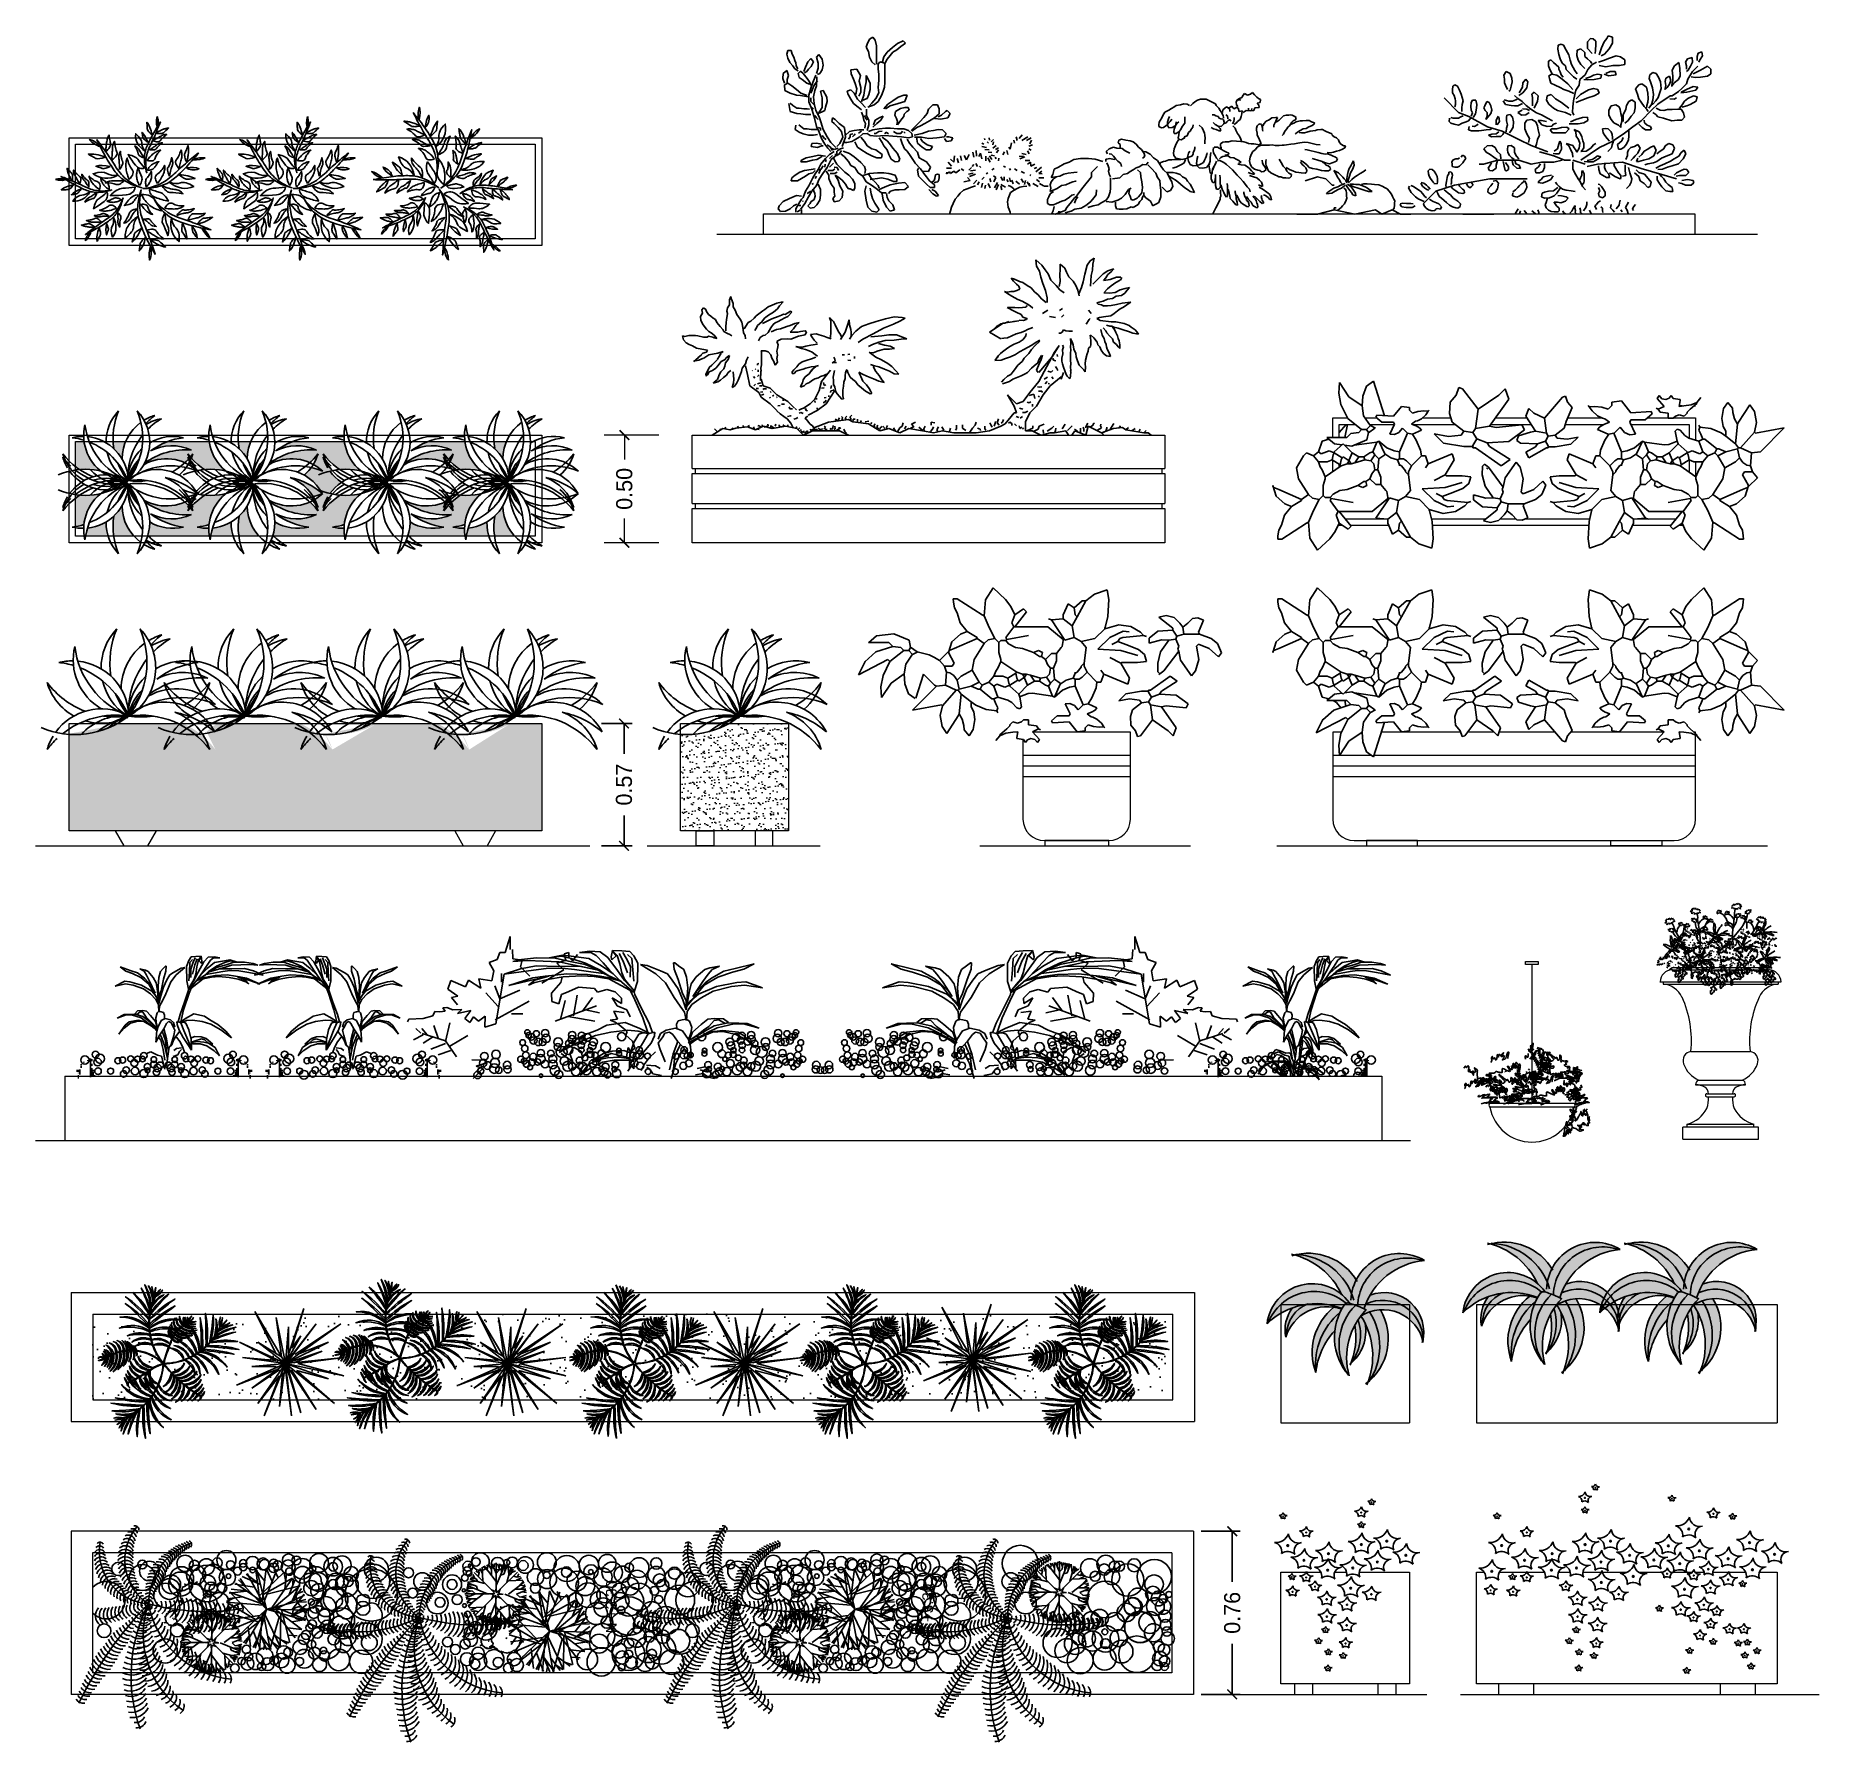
# Model space of a CAD drawing. Header units: millimetres. Extents: x 224.49 to 232.8, y 170.44 to 178.39.
import ezdxf

# ---------------------------------------------------------------- set-up
doc = ezdxf.new("R2010")
doc.units = ezdxf.units.MM
doc.layers.add('PRATO_erba', color=7, linetype='Continuous', true_color=0xa1c4ab)
doc.layers.add('PROIEZIONI', color=145, linetype='Continuous', lineweight=13)
doc.layers.add('VEGETAZIONE', color=94, linetype='Continuous')
doc.styles.add('ARCHI', font='ARIAL.TTF')
doc.dimstyles.get("Standard").update_dxf_attribs({"dimscale": 0.75, "dimtxt": 0.1, "dimasz": 0.06, "dimexe": 0.05, "dimexo": 0, "dimgap": 0.05, "dimtad": 0, "dimzin": 0, "dimdsep": 46, "dimtxsty": 'Standard', "dimblk": 'ARCHTICK', "dimcen": 0.09, "dimadec": 0, "dimazin": 0, "dimtfac": 1, "dimtofl": 0, "dimtmove": 0, "dimatfit": 3, "dimldrblk": 'ARCHTICK', "dimfxl": 0, "dimtolj": 1, "dimtzin": 0, "dimarcsym": 0})

msp = doc.modelspace()

# ---------------------------------------------------------------- texts
at = {"layer": 'PROIEZIONI', "color": 251, "insert": (227.2328, 176.2795), "char_height": 0.075, "attachment_point": 5, "rotation": 90}
msp.add_mtext('\\A1;0.50', dxfattribs=at)
at = {"layer": 'VEGETAZIONE', "char_height": 0.05033, "width": 0.472307, "attachment_point": 1, "rotation": 90, "style": 'ARCHI'}
for insert in [(227.1473, 170.9497), (228.6202, 170.9321)]:
    msp.add_mtext('N +3.30', dxfattribs=dict(at, insert=insert))

# ---------------------------------------------------------------- blocks, each defined once
blk = doc.blocks.new('_ARCHTICK')
at = {"color": 0, "linetype": 'ByBlock', "const_width": 0.15}
blk.add_lwpolyline([(-0.5, -0.5), (0.5, 0.5)], dxfattribs=at)
blk = doc.blocks.new('*D3')
at = {"layer": 'Defpoints', "color": 0}
for p in [(227.1266, 175.1871), (227.1266, 174.6177), (227.2312, 174.6177)]:
    blk.add_point(p, dxfattribs=at)
at = {"layer": 'PROIEZIONI', "color": 0, "lineweight": -2}
for p, q in [((227.1266, 175.1871), (227.2687, 175.1871)), ((227.2312, 175.1871), (227.2312, 175.0461)), ((227.2312, 174.6177), (227.2312, 174.7586)), ((227.1266, 174.6177), (227.2687, 174.6177))]:
    blk.add_line(p, q, dxfattribs=at)
at = {"layer": 'PROIEZIONI', "color": 0, "lineweight": -2, "xscale": 0.045, "yscale": 0.045, "zscale": 0.045}
for p, rotation in [((227.2312, 175.1871), 90), ((227.2312, 174.6177), 270)]:
    blk.add_blockref('_ARCHTICK', p, dxfattribs=dict(at, rotation=rotation))
at = {"layer": 'PROIEZIONI', "color": 0, "insert": (227.2312, 174.9024), "char_height": 0.075, "attachment_point": 5, "rotation": 90}
blk.add_mtext('\\A1;0.57', dxfattribs=at)
blk = doc.blocks.new('*D4')
at = {"layer": 'Defpoints', "color": 0}
for p in [(229.9191, 171.4253), (230.0634, 171.4253), (229.9191, 170.6654)]:
    blk.add_point(p, dxfattribs=at)
at = {"layer": 'PROIEZIONI', "color": 0, "lineweight": -2}
for p, q in [((229.9191, 171.4253), (230.1009, 171.4253)), ((230.0634, 171.4253), (230.0634, 171.1891)), ((230.0634, 170.6654), (230.0634, 170.9016)), ((229.9191, 170.6654), (230.1009, 170.6654))]:
    blk.add_line(p, q, dxfattribs=at)
at = {"layer": 'PROIEZIONI', "color": 0, "lineweight": -2, "xscale": 0.045, "yscale": 0.045, "zscale": 0.045}
for p, rotation in [((230.0634, 171.4253), 90), ((230.0634, 170.6654), 270)]:
    blk.add_blockref('_ARCHTICK', p, dxfattribs=dict(at, rotation=rotation))
at = {"layer": 'PROIEZIONI', "color": 0, "insert": (230.0634, 171.0453), "char_height": 0.075, "attachment_point": 5, "rotation": 90}
blk.add_mtext('\\A1;0.76', dxfattribs=at)

# ---------------------------------------------------------------- dimensions: what is measured, and where the dimension line sits
at = {"layer": 'PROIEZIONI', "color": 251}
for p1, p2, distance, picture, middle in [((227.1266, 175.1871), (227.1266, 174.6177), 0.1046, '*D3', (227.2312, 174.9024)), ((229.9191, 170.6654), (229.9191, 171.4253), -0.1442, '*D4', (230.0634, 171.0453))]:
    dim = msp.add_aligned_dim(p1=p1, p2=p2, distance=distance, dimstyle='Standard', dxfattribs=at)
    dim.commit()
    dim.dimension.update_dxf_attribs({"geometry": picture, "text_midpoint": middle})

# ---------------------------------------------------------------- hatches: boundary and pattern name
at = {"layer": 'PRATO_erba'}
h = msp.add_hatch(dxfattribs=at)
h.set_pattern_fill('AR-SAND', color=256, scale=0.001, style=0)
h.set_pattern_definition([(37.5, (302.734726, 90.435), (-0.001600031, 0.048941324), [0, -0.038608, 0, -0.04318, 0, -0.041275]), (7.5, (302.734726, 90.435), (0.04495233, 0.07168251), [0, -0.020828, 0, -0.034798, 0, -0.013335]), (327.5, (302.703484, 90.435), (0.079099237, 0.000143718), [0, -0.0127, 0, -0.04572, 0, -0.05969]), (317.5, (302.703484, 90.435), (0.076355645, 0.022292932), [0, -0.00635, 0, -0.029972, 0, -0.03429])])
h.paths.add_polyline_path([(224.9106, 176.5002), (224.8524, 176.5002, 0.026261), (224.8559, 176.4668, -0.072371), (224.8939, 176.4192, -0.098686)])
h.paths.add_polyline_path([(224.7171, 176.5002), (224.6771, 176.5002), (224.6771, 176.383, 0.017874), (224.6956, 176.3695, -0.078486), (224.7953, 176.3622, -0.194415)])
h.paths.add_polyline_path([(224.7953, 176.2576, -0.078486), (224.6956, 176.2503, 0.017874), (224.6771, 176.2368), (224.6771, 176.1041, 0.031541), (224.7164, 176.1134, -0.202039)])
h.paths.add_polyline_path([(225.2978, 176.0959, -0.064375), (225.2439, 176.1018, 0.043968), (225.2989, 176.1134, -0.202039), (225.3778, 176.2576, -0.078486), (225.2781, 176.2503, 0.058815), (225.2212, 176.2013, -0.010013), (225.2238, 176.1932, 0.005813), (225.2192, 176.1991, 0.002801), (225.2169, 176.1965, -0.024843), (225.2238, 176.1766, 0.014466), (225.2122, 176.1911, 0.014466), (225.2007, 176.1766, -0.024843), (225.2076, 176.1965, 0.002801), (225.2053, 176.1991, 0.005813), (225.2007, 176.1932, -0.010013), (225.2033, 176.2013, 0.01887), (225.1863, 176.2185, -0.239233), (224.9949, 176.2277, -0.009888), (224.9989, 176.2203, 0.182052), (225.2165, 176.1602, -0.237091), (225.0264, 176.1636, 0.131925), (225.1806, 176.1018, -0.195943), (225.0226, 176.1256, -0.07534), (225.0139, 176.0627, 0.004371), (225.0179, 176.0588), (225.3004, 176.0588, -0.044025)])
h.paths.add_polyline_path([(225.9275, 176.0959, -0.064375), (225.8735, 176.1018, 0.043968), (225.9285, 176.1134, -0.202039), (226.0074, 176.2576, -0.078486), (225.9078, 176.2503, 0.084016), (225.8304, 176.1766, -0.106761), (225.8731, 176.2551, -0.044273), (225.8187, 176.2708, -0.016308), (225.8256, 176.2589, 0.131925), (225.6766, 176.3321, -0.169649), (225.7842, 176.2433, 0.036353), (225.8282, 176.2584, -0.054778), (225.7915, 176.2304, -0.047316), (225.8063, 176.1932, 0.01543), (225.794, 176.2087, -0.040641), (225.8063, 176.1766, 0.043968), (225.7688, 176.2185, -0.239233), (225.5774, 176.2277, -0.009888), (225.5814, 176.2203, 0.182052), (225.799, 176.1602, -0.237091), (225.609, 176.1636, 0.131925), (225.7631, 176.1018, -0.195943), (225.6051, 176.1256, -0.07534), (225.5964, 176.0627, 0.004371), (225.6004, 176.0588), (225.93, 176.0588, -0.044025)])
h.paths.add_polyline_path([(225.9293, 176.5002), (225.6898, 176.5002, 0.072261), (225.609, 176.4561, -0.237091), (225.799, 176.4596, 0.182052), (225.5814, 176.3995, -0.009888), (225.5774, 176.3921, -0.239233), (225.7688, 176.4013, 0.043968), (225.8063, 176.4432, -0.064375), (225.7844, 176.3935, -0.064375), (225.8282, 176.3614, 0.043968), (225.7748, 176.3789, -0.05706), (225.7423, 176.3433, -0.126316), (225.8187, 176.2708, 0.035298), (225.8618, 176.2575, -0.089955), (225.9163, 176.3099, -0.089955), (225.8618, 176.3623, -0.008961), (225.8731, 176.3647, -0.106761), (225.8304, 176.4432, 0.084016), (225.9078, 176.3695, -0.078486), (226.0074, 176.3622, -0.194415)])
h.paths.add_polyline_path([(226.4903, 176.5002), (226.3194, 176.5002, 0.072261), (226.2386, 176.4561, -0.237091), (226.4286, 176.4596, 0.182052), (226.211, 176.3995, -0.009888), (226.207, 176.3921, -0.239233), (226.3984, 176.4013, 0.001698), (226.4, 176.4028, -0.029851), (226.3914, 176.4265, 0.01543), (226.4038, 176.4111, -0.040641), (226.3914, 176.4432, 0.027072), (226.4137, 176.4166, 0.027072), (226.4359, 176.4432, -0.044789), (226.422, 176.408, 0.047402), (226.4689, 176.3695, -0.078486), (226.5685, 176.3622, -0.194415)])
h.paths.add_polyline_path([(226.6672, 176.2006, -0.072371), (226.6291, 176.153, 0.073933), (226.6282, 176.0588), (226.7228, 176.0588, -0.186169)])
h.paths.add_polyline_path([(226.4886, 176.0959, -0.064375), (226.4346, 176.1018, 0.043968), (226.4896, 176.1134, -0.202039), (226.5685, 176.2576, -0.078486), (226.4689, 176.2503, 0.041601), (226.4274, 176.217, -0.029851), (226.4359, 176.1932, 0.01543), (226.4236, 176.2087, -0.040641), (226.4359, 176.1766, 0.027072), (226.4137, 176.2032, 0.027072), (226.3914, 176.1766, -0.040641), (226.4038, 176.2087, 0.01543), (226.3914, 176.1932, -0.029851), (226.4, 176.217, 0.001698), (226.3984, 176.2185, -0.239233), (226.207, 176.2277, -0.009888), (226.211, 176.2203, 0.182052), (226.4286, 176.1602, -0.237091), (226.2386, 176.1636, 0.131925), (226.3927, 176.1018, -0.195943), (226.2348, 176.1256, -0.07534), (226.226, 176.0627, 0.004371), (226.23, 176.0588), (226.4911, 176.0588, -0.044025)])
h.paths.add_polyline_path([(225.2996, 176.5002), (225.1073, 176.5002, 0.072261), (225.0264, 176.4561, -0.237091), (225.2165, 176.4596, 0.182052), (224.9989, 176.3995, -0.009888), (224.9949, 176.3921, -0.239233), (225.1863, 176.4013, 0.01887), (225.2033, 176.4185, -0.010013), (225.2007, 176.4265, 0.005813), (225.2053, 176.4206, 0.002801), (225.2076, 176.4233, -0.024843), (225.2007, 176.4432, 0.014466), (225.2122, 176.4287, 0.014466), (225.2238, 176.4432, -0.024843), (225.2169, 176.4233, 0.063931), (225.2781, 176.3695, -0.078486), (225.3778, 176.3622, -0.194415)])
h.paths.add_polyline_path([(225.4931, 176.5002), (225.4349, 176.5002, 0.026261), (225.4384, 176.4668, -0.072371), (225.4764, 176.4192, -0.098686)])
h.paths.add_polyline_path([(225.4019, 176.1256, -0.10896), (225.3153, 176.097, 0.030661), (225.3062, 176.0588), (225.4118, 176.0588, -0.080232)])
h.paths.add_polyline_path([(225.4764, 176.2006, -0.072371), (225.4384, 176.153, 0.073933), (225.4375, 176.0588), (225.5321, 176.0588, -0.186169)])
h.paths.add_polyline_path([(224.8939, 176.2006, -0.072371), (224.8559, 176.153, 0.073933), (224.855, 176.0588), (224.9496, 176.0588, -0.186169)])
h.paths.add_polyline_path([(224.8194, 176.1256, -0.10896), (224.7328, 176.097, 0.030661), (224.7237, 176.0588), (224.8293, 176.0588, -0.080232)])
h.paths.add_polyline_path([(226.6838, 176.5002), (226.6256, 176.5002, 0.026261), (226.6291, 176.4668, -0.072371), (226.6672, 176.4192, -0.098686)])
h.paths.add_polyline_path([(226.5926, 176.1256, -0.10896), (226.506, 176.097, 0.030661), (226.497, 176.0588), (226.6025, 176.0588, -0.080232)])
h = msp.add_hatch(dxfattribs=at)
h.set_pattern_fill('AR-SAND', color=256, scale=0.003, angle=-90, style=0)
h.set_pattern_definition([(307.5, (224.75707, 172.43687), (0.146824, 0.0048), [0, -0.115824, 0, -0.12954, 0, -0.123825]), (277.5, (224.75707, 172.43687), (0.2150475, -0.134857), [0, -0.062484, 0, -0.104394, 0, -0.040005]), (237.5, (224.75707, 172.5306), (0.000431, -0.2372977), [0, -0.0381, 0, -0.13716, 0, -0.17907]), (227.5, (224.75707, 172.5306), (0.066879, -0.229067), [0, -0.01905, 0, -0.089916, 0, -0.10287])])
h.paths.add_polyline_path([(229.7871, 172.0369), (229.7871, 172.4369), (224.7571, 172.4369), (224.7571, 172.0369)])
at = {"layer": 'PROIEZIONI', "ltscale": 0.05}
h = msp.add_hatch(dxfattribs=at)
h.set_pattern_fill('AR-SAND', color=8, scale=0.001, style=0)
h.set_pattern_definition([(37.5, (-141.601957, 46.255613), (-0.0016000313, 0.0489413237), [0, -0.038608, 0, -0.04318, 0, -0.041275]), (7.5, (-141.60196, 46.255613), (0.044952328, 0.07168251), [0, -0.020828, 0, -0.034798, 0, -0.013335]), (327.5, (-141.6332, 46.255613), (0.079099237, 0.0001437185), [0, -0.0127, 0, -0.04572, 0, -0.05969]), (317.5, (-141.6332, 46.25561), (0.076355645, 0.022292932), [0, -0.00635, 0, -0.029972, 0, -0.03429])])
edge = h.paths.add_edge_path()
edge.add_line((226.8481, 174.6871), (226.8481, 175.1871))
edge.add_line((226.8481, 175.1871), (226.7024, 175.1871))
edge.add_arc((226.5054, 175.5355), 0.4003, 265.92955, 299.49079, ccw=False)
edge.add_arc((226.256, 174.9908), 0.2646, 16.36542, 33.35453, ccw=False)
edge.add_arc((226.1894, 174.8255), 0.4003, 36.81221, 52.12889)
edge.add_arc((226.5054, 175.5355), 0.4003, 256.88254, 259.88617, ccw=False)
edge.add_arc((226.629, 174.9908), 0.2646, 142.25041, 144.16327, ccw=False)
edge.add_arc((226.1894, 174.8255), 0.4003, 54.84713, 64.61128)
edge.add_line((226.361, 175.1871), (226.0801, 175.1871))
edge.add_arc((225.8831, 175.5355), 0.4003, 263.69885, 299.49079, ccw=False)
edge.add_arc((225.6191, 174.9908), 0.2646, 16.36542, 33.72046, ccw=False)
edge.add_arc((225.5525, 174.8255), 0.4003, 36.81221, 53.09022)
edge.add_line((225.7929, 175.1456), (225.7923, 175.1457))
edge.add_line((225.7923, 175.1457), (225.7924, 175.1459))
edge.add_arc((225.5525, 174.8255), 0.4003, 53.1756, 64.61128)
edge.add_line((225.7241, 175.1871), (225.338, 175.1871))
edge.add_arc((225.4713, 174.9585), 0.2646, 120.23934, 134.12476)
edge.add_arc((225.0746, 174.9908), 0.2646, 16.36542, 36.57782, ccw=False)
edge.add_arc((225.008, 174.8255), 0.4003, 36.81221, 64.61128)
edge.add_line((225.1796, 175.1871), (224.8988, 175.1871))
edge.add_arc((224.7017, 175.5355), 0.4003, 262.16042, 299.49079, ccw=False)
edge.add_line((224.6471, 175.139), (224.6471, 174.6871))
edge.add_line((224.6471, 174.6871), (226.8481, 174.6871))
h = msp.add_hatch(dxfattribs=at)
h.set_pattern_fill('AR-SAND', color=8, scale=0.001, style=0)
h.set_pattern_definition([(37.5, (-138.75412, 46.255613), (-0.0016000313, 0.0489413237), [0, -0.038608, 0, -0.04318, 0, -0.041275]), (7.5, (-138.75412, 46.255613), (0.044952328, 0.07168251), [0, -0.020828, 0, -0.034798, 0, -0.013335]), (327.5, (-138.78536, 46.255613), (0.079099237, 0.0001437185), [0, -0.0127, 0, -0.04572, 0, -0.05969]), (317.5, (-138.78536, 46.25561), (0.076355645, 0.022292932), [0, -0.00635, 0, -0.029972, 0, -0.03429])])
edge = h.paths.add_edge_path()
edge.add_line((227.9964, 174.6871), (227.9964, 175.1871))
edge.add_line((227.9964, 175.1871), (227.7466, 175.1871))
edge.add_arc((227.5495, 175.5355), 0.4003, 262.16042, 299.49079, ccw=False)
edge.add_line((227.4949, 175.139), (227.4949, 174.6871))
edge.add_line((227.4949, 174.6871), (227.9964, 174.6871))
at = {"layer": 'VEGETAZIONE'}
h = msp.add_hatch(color=106, dxfattribs=at)
h.paths.add_polyline_path([(231.5054, 172.5388, -0.175433), (231.5191, 172.5396, -0.022246), (231.5587, 172.5259, -0.504406), (231.8637, 172.7369, -0.005016), (231.8703, 172.7376, 0.526482), (231.5305, 172.5845, 0.288035), (231.2748, 172.7659, 0.009659), (231.2648, 172.7636, -0.219762), (231.4843, 172.5796, 0.597519), (231.1371, 172.4431, -0.005016), (231.1419, 172.4477, -0.513349)])
h.paths.add_polyline_path([(231.5962, 172.5348, 0.017799), (231.5882, 172.513, -0.005772), (231.598, 172.5082, 0.030703), (231.5724, 172.4783, -0.506864), (231.8622, 172.3661, 0.014459), (231.8641, 172.3766, 0.525417)])
h = msp.add_hatch(color=74, dxfattribs=at)
h.paths.add_polyline_path([(231.4862, 172.5141, -0.022677), (231.4992, 172.5346, -0.094648), (231.5054, 172.5388, 0.513349), (231.1419, 172.4477, -0.291066)])
h.paths.add_polyline_path([(231.5108, 172.211, 0.011523), (231.5188, 172.2016, -0.264453), (231.598, 172.5082, 0.028086), (231.5495, 172.5294, 0.353279)])
h.paths.add_polyline_path([(231.8641, 172.3766, 0.577919), (231.6164, 172.5762, 0.035308), (231.5962, 172.5348, -0.525417)])
h.paths.add_polyline_path([(231.2748, 172.7659, -0.288035), (231.5305, 172.5845, -0.074612), (231.5521, 172.648, 0.314228)])
h.paths.add_polyline_path([(231.5279, 172.2602, -0.00232), (231.5268, 172.2573, 0.266418), (231.5933, 172.4458, 0.028355), (231.5741, 172.4794, 0.00267), (231.5724, 172.4783, 0.015403), (231.561, 172.4622, -0.246599)], flags=17)
h = msp.add_hatch(color=106, dxfattribs=at)
h.paths.add_polyline_path([(232.1427, 172.5388, -0.175433), (232.1563, 172.5396, -0.022246), (232.1959, 172.5259, -0.504406), (232.501, 172.7369, -0.005016), (232.5075, 172.7376, 0.526482), (232.1677, 172.5845, 0.288035), (231.912, 172.7659, 0.009659), (231.9021, 172.7636, -0.219762), (232.1215, 172.5796, 0.597519), (231.7744, 172.4431, -0.005016), (231.7791, 172.4477, -0.513349)])
h.paths.add_polyline_path([(232.2334, 172.5348, 0.017799), (232.2255, 172.513, -0.005772), (232.2352, 172.5082, 0.030703), (232.2096, 172.4783, -0.506864), (232.4994, 172.3661, 0.014459), (232.5014, 172.3766, 0.525417)])
h = msp.add_hatch(color=74, dxfattribs=at)
h.paths.add_polyline_path([(232.1234, 172.5141, -0.022677), (232.1365, 172.5346, -0.094648), (232.1427, 172.5388, 0.513349), (231.7791, 172.4477, -0.291066)])
h.paths.add_polyline_path([(232.148, 172.211, 0.011523), (232.156, 172.2016, -0.264453), (232.2352, 172.5082, 0.028086), (232.1868, 172.5294, 0.353279)])
h.paths.add_polyline_path([(232.5014, 172.3766, 0.577919), (232.2537, 172.5762, 0.035308), (232.2334, 172.5348, -0.525417)])
h.paths.add_polyline_path([(231.912, 172.7659, -0.288035), (232.1677, 172.5845, -0.074612), (232.1893, 172.648, 0.314228)])
h.paths.add_polyline_path([(232.1651, 172.2602, -0.00232), (232.164, 172.2573, 0.266418), (232.2306, 172.4458, 0.028355), (232.2114, 172.4794, 0.00267), (232.2096, 172.4783, 0.015403), (232.1982, 172.4622, -0.246599)], flags=17)
h = msp.add_hatch(color=106, dxfattribs=at)
h.paths.add_polyline_path([(230.594, 172.4871, -0.175433), (230.6076, 172.4879, -0.022246), (230.6472, 172.4742, -0.504406), (230.9523, 172.6852, -0.005016), (230.9588, 172.6859, 0.526482), (230.619, 172.5327, 0.288035), (230.3633, 172.7142, 0.009659), (230.3534, 172.7119, -0.219762), (230.5728, 172.5279, 0.597519), (230.2257, 172.3914, -0.005016), (230.2304, 172.396, -0.513349)])
h.paths.add_polyline_path([(230.6847, 172.4831, 0.017799), (230.6767, 172.4613, -0.005772), (230.6865, 172.4564, 0.030703), (230.6609, 172.4266, -0.506864), (230.9507, 172.3144, 0.014459), (230.9527, 172.3248, 0.525417)])
h = msp.add_hatch(color=74, dxfattribs=at)
h.paths.add_polyline_path([(230.5747, 172.4623, -0.022677), (230.5878, 172.4828, -0.094648), (230.594, 172.4871, 0.513349), (230.2304, 172.396, -0.291066)])
h.paths.add_polyline_path([(230.5993, 172.1592, 0.011523), (230.6073, 172.1499, -0.264453), (230.6865, 172.4564, 0.028086), (230.6381, 172.4777, 0.353279)])
h.paths.add_polyline_path([(230.9527, 172.3248, 0.577919), (230.705, 172.5245, 0.035308), (230.6847, 172.4831, -0.525417)])
h.paths.add_polyline_path([(230.3633, 172.7142, -0.288035), (230.619, 172.5327, -0.074612), (230.6406, 172.5963, 0.314228)])
h.paths.add_polyline_path([(230.6164, 172.2085, -0.00232), (230.6153, 172.2056, 0.266418), (230.6818, 172.3941, 0.028355), (230.6627, 172.4277, 0.00267), (230.6609, 172.4266, 0.015403), (230.6495, 172.4105, -0.246599)], flags=17)
h = msp.add_hatch(color=72, dxfattribs=at)
h.paths.add_polyline_path([(230.6472, 172.4742, -0.017106), (230.6767, 172.4613, -0.295443), (230.9523, 172.6852, 0.504406)])
h.paths.add_polyline_path([(230.4527, 172.1643, -0.162584), (230.5408, 172.3593, -0.098869), (230.5729, 172.4592, 0.046042), (230.5372, 172.4685, 0.325454)])
h.paths.add_polyline_path([(230.6495, 172.4105, 0.02315), (230.6343, 172.3851, -0.137861), (230.6164, 172.2085, 0.246599)])
h.paths.add_polyline_path([(230.3441, 172.4659, 0.21466), (230.3126, 172.3286, -0.015101), (230.3165, 172.3401, -0.301897), (230.4106, 172.4822, 0.052527)])
h.paths.add_polyline_path([(230.7024, 172.1258, 0.358442), (230.753, 172.4566, 0.066648), (230.7028, 172.4467, -0.296118)])
h = msp.add_hatch(color=72, dxfattribs=at)
h.paths.add_polyline_path([(231.5587, 172.5259, -0.017106), (231.5882, 172.513, -0.295443), (231.8637, 172.7369, 0.504406)])
h.paths.add_polyline_path([(231.3642, 172.2161, -0.162584), (231.4522, 172.411, -0.098869), (231.4844, 172.5109, 0.046042), (231.4486, 172.5202, 0.325454)])
h.paths.add_polyline_path([(231.561, 172.4622, 0.02315), (231.5458, 172.4368, -0.137861), (231.5279, 172.2602, 0.246599)])
h.paths.add_polyline_path([(231.2556, 172.5176, 0.21466), (231.2241, 172.3803, -0.015101), (231.228, 172.3918, -0.301897), (231.3221, 172.5339, 0.052527)])
h.paths.add_polyline_path([(231.6139, 172.1775, 0.358442), (231.6645, 172.5083, 0.066648), (231.6143, 172.4984, -0.296118)])
h = msp.add_hatch(color=72, dxfattribs=at)
h.paths.add_polyline_path([(232.1959, 172.5259, -0.017106), (232.2255, 172.513, -0.295443), (232.501, 172.7369, 0.504406)])
h.paths.add_polyline_path([(232.0014, 172.2161, -0.162584), (232.0895, 172.411, -0.098869), (232.1216, 172.5109, 0.046042), (232.0859, 172.5202, 0.325454)])
h.paths.add_polyline_path([(232.1982, 172.4622, 0.02315), (232.183, 172.4368, -0.137861), (232.1651, 172.2602, 0.246599)])
h.paths.add_polyline_path([(231.8928, 172.5176, 0.21466), (231.8613, 172.3803, -0.015101), (231.8652, 172.3918, -0.301897), (231.9593, 172.5339, 0.052527)])
h.paths.add_polyline_path([(232.2511, 172.1775, 0.358442), (232.3017, 172.5083, 0.066648), (232.2515, 172.4984, -0.296118)])
h = msp.add_hatch(color=3, dxfattribs=at)
h.paths.add_polyline_path([(231.6143, 172.4984, 0.057851), (231.5741, 172.4794, -0.240197), (231.6061, 172.1708, 0.009659), (231.6139, 172.1775, 0.296118)])
h.paths.add_polyline_path([(231.5495, 172.5294, 0.017041), (231.5191, 172.5396, 0.274641), (231.4992, 172.5346, 0.336018), (231.5108, 172.211, -0.353279)])
h.paths.add_polyline_path([(231.4844, 172.5109, -0.003329), (231.4862, 172.5141, 0.128581), (231.3221, 172.5339, 0.301897), (231.228, 172.3918, -0.411027)])
h = msp.add_hatch(color=3, dxfattribs=at)
h.paths.add_polyline_path([(232.2515, 172.4984, 0.057851), (232.2114, 172.4794, -0.240197), (232.2434, 172.1708, 0.009659), (232.2511, 172.1775, 0.296118)])
h.paths.add_polyline_path([(232.1868, 172.5294, 0.017041), (232.1563, 172.5396, 0.274641), (232.1365, 172.5346, 0.336018), (232.148, 172.211, -0.353279)])
h.paths.add_polyline_path([(232.1216, 172.5109, -0.003329), (232.1234, 172.5141, 0.128581), (231.9593, 172.5339, 0.301897), (231.8652, 172.3918, -0.411027)])
h = msp.add_hatch(color=3, dxfattribs=at)
h.paths.add_polyline_path([(230.7028, 172.4467, 0.057851), (230.6627, 172.4277, -0.240197), (230.6947, 172.1191, 0.009659), (230.7024, 172.1258, 0.296118)])
h.paths.add_polyline_path([(230.6381, 172.4777, 0.017041), (230.6076, 172.4879, 0.274641), (230.5878, 172.4828, 0.336018), (230.5993, 172.1592, -0.353279)])
h.paths.add_polyline_path([(230.5729, 172.4592, -0.003329), (230.5747, 172.4623, 0.128581), (230.4106, 172.4822, 0.301897), (230.3165, 172.3401, -0.411027)])

# ---------------------------------------------------------------- linework, layer by layer
at = {"layer": 'PROIEZIONI'}
for p, q in [((227.8815, 177.5597), (232.2167, 177.5597)), ((227.8815, 177.4645), (227.8815, 177.5597)), ((232.2167, 177.5597), (232.2167, 177.4645)), ((231.4587, 174.0644, -0.0289), (231.4587, 173.4176, -0.0289)), ((232.1111, 174.0404), (232.1111, 174.051)), ((232.1111, 174.051), (232.563, 174.051)), ((232.1111, 174.0404), (232.563, 174.0404)), ((232.563, 174.0404), (232.563, 174.051)), ((232.0552, 173.9842), (232.6189, 173.9842)), ((232.0693, 173.9842), (232.0693, 173.9737)), ((232.0693, 173.9737), (232.6048, 173.9737)), ((232.6048, 173.9842), (232.6048, 173.9737)), ((232.1994, 173.6596), (232.4747, 173.6596)), ((224.6282, 173.5447), (230.7596, 173.5447)), ((224.6282, 173.5447), (224.6282, 173.2447)), ((230.7596, 173.5447), (230.7596, 173.2447)), ((232.2209, 173.5048), (232.4532, 173.5048)), ((232.235, 173.5259), (232.4392, 173.5259)), ((232.2737, 173.4486), (232.4005, 173.4486)), ((232.274, 173.4626), (232.4002, 173.4626)), ((231.6541, 173.4176, -0.0289), (231.2633, 173.4176, -0.0289)), ((231.6541, 173.4009, -0.0289), (231.2633, 173.4009, -0.0289)), ((232.5133, 173.3074), (232.1609, 173.3074)), ((232.1609, 173.251), (232.1609, 173.3074)), ((232.1822, 173.3215), (232.492, 173.3215)), ((232.1822, 173.3074), (232.1822, 173.3215)), ((232.492, 173.3074), (232.492, 173.3215)), ((232.5133, 173.251), (232.5133, 173.3074)), ((232.1609, 173.251), (232.5133, 173.251)), ((224.6571, 172.5369), (229.8871, 172.5369)), ((224.6571, 172.5369), (224.6571, 171.9369)), ((229.8871, 172.5369), (229.8871, 171.9369)), ((224.7571, 172.4369), (224.7571, 172.0369)), ((224.7571, 172.4369), (229.7871, 172.4369)), ((229.7871, 172.0369), (229.7871, 172.4369)), ((230.2892, 172.4807), (230.8892, 172.4807)), ((230.2892, 172.4807), (230.2892, 171.9307)), ((230.8892, 172.4807), (230.8892, 171.9307)), ((231.2006, 172.4807), (232.6006, 172.4807)), ((231.2006, 172.4807), (231.2006, 171.9307)), ((232.6006, 172.4807), (232.6006, 171.9307)), ((224.7571, 172.0369), (229.7871, 172.0369)), ((224.6571, 171.9369), (229.8871, 171.9369)), ((230.2892, 171.9307), (230.8892, 171.9307)), ((231.2006, 171.9307), (232.6006, 171.9307)), ((229.8825, 171.4253), (224.6571, 171.4253)), ((224.6571, 171.4253), (224.6571, 170.6654)), ((229.8825, 171.4253), (229.8825, 170.6654)), ((229.7825, 171.3253), (224.757, 171.3253)), ((224.757, 171.3253), (224.757, 170.7654)), ((229.7825, 171.3253), (229.7825, 170.7654)), ((229.7825, 170.7654), (224.757, 170.7654)), ((230.3527, 170.7145), (230.3527, 170.6654)), ((230.4369, 170.7145), (230.4369, 170.6654)), ((230.7414, 170.7145), (230.7414, 170.6654)), ((230.8257, 170.7145), (230.8257, 170.6654)), ((231.3029, 170.7145), (231.3029, 170.6654)), ((231.4657, 170.7145), (231.4657, 170.6654)), ((232.3355, 170.7145), (232.3355, 170.6654)), ((232.4983, 170.7145), (232.4983, 170.6654)), ((229.8825, 170.6654), (224.6571, 170.6654))]:
    msp.add_line(p, q, dxfattribs=at)
at = {"layer": 'PROIEZIONI', "color": 5}
for p, q in [((232.5099, 177.4645), (227.6642, 177.4645)), ((224.4916, 174.6177), (227.0721, 174.6177)), ((227.3395, 174.6177), (228.145, 174.6177)), ((228.8884, 174.6177), (229.8692, 174.6177)), ((230.2715, 174.6177), (232.556, 174.6177)), ((224.4916, 173.2447), (230.8936, 173.2447)), ((230.0963, 170.6654), (230.97, 170.6654)), ((231.1265, 170.6654), (232.7971, 170.6654))]:
    msp.add_line(p, q, dxfattribs=at)
at = {"layer": 'PROIEZIONI', "color": 251}
for p, q in [((227.3929, 176.5302), (227.1381, 176.5302)), ((227.2328, 176.5302), (227.2328, 176.417)), ((227.5492, 176.3739), (229.7502, 176.3739)), ((227.5492, 176.3512), (229.7502, 176.3512)), ((227.5492, 176.2108), (229.7502, 176.2108)), ((227.5492, 176.1881), (229.7502, 176.1881)), ((227.2328, 176.0288), (227.2328, 176.142)), ((227.3929, 176.0288), (227.1381, 176.0288))]:
    msp.add_line(p, q, dxfattribs=at)
at = {"layer": 'PROIEZIONI', "ltscale": 0.05}
for p, q in [((224.6471, 174.6871), (224.6471, 175.1871)), ((224.6471, 175.1871), (226.8481, 175.1871)), ((226.8481, 175.1871), (226.8481, 174.6871)), ((227.4949, 174.6871), (227.4949, 175.1871)), ((227.4949, 175.1871), (227.9964, 175.1871)), ((227.9964, 175.1871), (227.9964, 174.6871)), ((229.089, 175.1122), (229.089, 174.7421)), ((229.5891, 175.147), (229.1351, 175.147)), ((229.5891, 174.7421), (229.5891, 175.147)), ((230.5311, 175.147), (230.5311, 174.7421)), ((230.5731, 175.147), (230.5311, 175.147)), ((231.1262, 175.147), (230.7585, 175.147)), ((231.2827, 175.147), (231.1597, 175.147)), ((231.5663, 175.147), (231.3057, 175.147)), ((232.0735, 175.147), (231.6403, 175.147)), ((232.1586, 175.147), (232.1446, 175.147)), ((232.2207, 175.147), (232.2132, 175.147)), ((232.2207, 174.7421), (232.2207, 175.147)), ((226.8481, 174.6871), (224.6471, 174.6871)), ((224.8616, 174.6871), (224.9014, 174.6177)), ((225.052, 174.6871), (225.0123, 174.6177)), ((226.4431, 174.6871), (226.4829, 174.6177)), ((226.6335, 174.6871), (226.5938, 174.6177)), ((227.9964, 174.6871), (227.4949, 174.6871)), ((229.189, 174.6421), (229.4891, 174.6421)), ((230.6311, 174.6421), (232.1207, 174.6421))]:
    msp.add_line(p, q, dxfattribs=at)
at = {"layer": 'PROIEZIONI', "color": 252}
for p, q in [((229.089, 175.0396), (229.5891, 175.0396)), ((230.5311, 175.0396), (230.5627, 175.0396)), ((230.5645, 175.0396), (230.7099, 175.0396)), ((230.7244, 175.0396), (232.2207, 175.0396)), ((229.089, 174.9898), (229.5891, 174.9898)), ((229.089, 174.94), (229.5891, 174.94)), ((230.5311, 174.9898), (232.2207, 174.9898)), ((230.5311, 174.94), (232.2207, 174.94))]:
    msp.add_line(p, q, dxfattribs=at)
at = {"layer": 'PROIEZIONI', "linetype": 'Continuous'}
msp.add_line((224.6907, 173.5334), (224.6907, 173.5499), dxfattribs=at)
at = {"layer": 'PROIEZIONI'}
for points in [[(224.6471, 177.9149), (226.8481, 177.9149), (226.8481, 177.4135), (224.6471, 177.4135)], [(224.6771, 177.8849), (226.8181, 177.8849), (226.8181, 177.4435), (224.6771, 177.4435)], [(224.6471, 176.5302), (226.8481, 176.5302), (226.8481, 176.0288), (224.6471, 176.0288)], [(224.6771, 176.5002), (226.8181, 176.5002), (226.8181, 176.0588), (224.6771, 176.0588)]]:
    msp.add_lwpolyline(points, close=True, dxfattribs=at)
for points in [[(230.5311, 176.519), (230.5311, 176.6096), (230.5999, 176.6096)], [(230.5611, 176.519), (230.5611, 176.5796), (230.6358, 176.5796)], [(230.682, 176.6096), (230.7361, 176.6096)], [(230.7024, 176.5796), (230.819, 176.5796)], [(230.9011, 176.5796), (231.1015, 176.5796)], [(230.948, 176.6096), (231.082, 176.6096)], [(231.2674, 176.5796), (231.4551, 176.5796)], [(231.2889, 176.6096), (231.4357, 176.6096)], [(231.5144, 176.6096), (231.5177, 176.6096)], [(231.6144, 176.5796), (231.7944, 176.5796)], [(231.6257, 176.6096), (231.7845, 176.6096)], [(231.919, 176.5796), (232.1907, 176.5796), (232.1907, 176.5159)], [(231.9968, 176.6096), (232.2207, 176.6096), (232.2207, 176.507)], [(227.5492, 176.3739), (227.5492, 176.5302), (229.7502, 176.5302), (229.7502, 176.3739)], [(230.5311, 176.36), (230.5311, 176.4133)], [(232.1907, 176.4146), (232.1907, 176.3583)], [(227.5492, 176.2108), (227.5492, 176.3512)], [(227.5642, 176.3512), (227.5642, 176.3739)], [(229.7351, 176.3739), (229.7351, 176.3512)], [(229.7502, 176.3512), (229.7502, 176.2108)], [(230.5611, 176.3806), (230.5611, 176.3945)], [(232.2207, 176.4055), (232.2207, 176.3376)], [(229.7502, 176.1881), (229.7502, 176.0288), (227.5492, 176.0288), (227.5492, 176.1881)], [(227.5642, 176.1881), (227.5642, 176.2108)], [(229.7351, 176.2108), (229.7351, 176.1881)], [(230.578, 176.1082), (230.5559, 176.1082)], [(230.7877, 176.1382), (230.5904, 176.1382)], [(230.7923, 176.1082), (230.6144, 176.1082)], [(231.2418, 176.1382), (230.9919, 176.1382)], [(231.7238, 176.1082), (230.9955, 176.1082)], [(231.3867, 176.1382), (231.3101, 176.1382)], [(231.7273, 176.1382), (231.4244, 176.1382)], [(232.1049, 176.1082), (231.9269, 176.1082)], [(232.1289, 176.1382), (231.9316, 176.1382)], [(232.1634, 176.1082), (232.1413, 176.1082)], [(230.6544, 171.2342), (230.8892, 171.2342), (230.8892, 170.7145), (230.2892, 170.7145), (230.2892, 171.2342), (230.4078, 171.2342)], [(230.2892, 171.2342), (230.4078, 171.2342)], [(230.41, 171.2342), (230.4759, 171.2342)], [(230.41, 171.2342), (230.4759, 171.2342)], [(230.5403, 171.2342), (230.5958, 171.2342)], [(230.5403, 171.2342), (230.5958, 171.2342)], [(230.6544, 171.2342), (230.7405, 171.2342)], [(230.7451, 171.2342), (230.8586, 171.2342)], [(232.5174, 171.2342), (232.6006, 171.2342), (232.6006, 170.7145), (231.2006, 170.7145), (231.2006, 171.2342), (231.237, 171.2342)], [(231.3069, 171.2342), (231.5175, 171.2342)], [(231.582, 171.2342), (231.6375, 171.2342)], [(231.6961, 171.2342), (231.7822, 171.2342)], [(231.7868, 171.2342), (231.9003, 171.2342)], [(231.9552, 171.2342), (232.0593, 171.2342)], [(232.1066, 171.2342), (232.2058, 171.2342)], [(232.2186, 171.2342), (232.2602, 171.2342)], [(232.301, 171.2342), (232.4544, 171.2342)]]:
    msp.add_lwpolyline(points, dxfattribs=at)
at = {"layer": 'PROIEZIONI', "ltscale": 0.05}
for points in [[(227.5669, 174.6871), (227.6497, 174.6871), (227.6497, 174.6177), (227.5669, 174.6177)], [(227.9244, 174.6871), (227.8416, 174.6871), (227.8416, 174.6177), (227.9244, 174.6177)], [(229.19, 174.6177), (229.4891, 174.6177), (229.4891, 174.6421), (229.19, 174.6421)], [(230.6882, 174.6177), (230.9254, 174.6177), (230.9254, 174.6421), (230.6882, 174.6421)], [(232.0635, 174.6177), (231.8264, 174.6177), (231.8264, 174.6421), (232.0635, 174.6421)]]:
    msp.add_lwpolyline(points, close=True, dxfattribs=at)
at = {"layer": 'PROIEZIONI', "elevation": -0.0289}
msp.add_lwpolyline([(231.4295, 174.0787), (231.4878, 174.0787), (231.4878, 174.0644), (231.4295, 174.0644)], close=True, dxfattribs=at)
at = {"layer": 'PROIEZIONI', "ltscale": 0.05}
for centre, start, end in [((229.189, 174.7421), 180, 270), ((229.4891, 174.7421), 270, 360), ((230.6311, 174.7421), 180, 270), ((232.1207, 174.7421), 270, 360)]:
    msp.add_arc(centre, 0.1, start, end, dxfattribs=at)
at = {"layer": 'PROIEZIONI'}
for centre, radius, start, end in [((232.1152, 173.9806), 0.06, 93.82326, 176.48702), ((232.559, 173.9806), 0.06, 3.51298, 86.17674), ((232.0617, 173.8686), 0.1054, 24.47336, 85.8436), ((232.6125, 173.8686), 0.1054, 94.1564, 155.52664), ((231.708, 173.708), 0.4939, 354.37373, 24.42852), ((232.9662, 173.708), 0.4939, 155.57148, 185.62627), ((232.2063, 173.6162), 0.0439, 99.02936, 199.87143), ((232.2913, 173.6482), 0.1347, 200.36668, 245.25576), ((232.3828, 173.6482), 0.1347, 294.74424, 339.63332), ((232.4679, 173.6162), 0.0439, 340.12857, 80.97064), ((232.2426, 173.5056), 0.0217, 110.59954, 182.1042), ((232.2175, 173.4004), 0.1044, 63.32151, 88.09893), ((232.4567, 173.4004), 0.1044, 91.90107, 116.67849), ((232.4316, 173.5056), 0.0217, 357.8958, 69.40046), ((232.2445, 173.4634), 0.0362, 358.7829, 56.82095), ((232.2737, 173.4556), 0.00705, 87.65752, 270), ((232.1615, 173.4373), 0.1198, 338.89993, 5.3956), ((232.5127, 173.4373), 0.1198, 174.6044, 201.10007), ((232.4296, 173.4634), 0.0362, 123.17905, 181.2171), ((232.4005, 173.4556), 0.00705, 270, 92.34248), ((231.2664, 173.4092, -0.0289), 0.00896, 110.82039, 249.17961), ((231.4587, 173.4357, -0.0289), 0.1985, 190.10647, 349.89353), ((231.6509, 173.4092, -0.0289), 0.00896, 290.82039, 69.17961), ((232.1475, 173.4584), 0.1412, 284.20876, 332.93839), ((232.5267, 173.4584), 0.1412, 207.06161, 255.79124)]:
    msp.add_arc(centre, radius, start, end, dxfattribs=at)
at = {"layer": 'VEGETAZIONE'}
for p, q in [((227.9897, 178.3043), (227.9943, 178.3203)), ((227.9943, 178.3203), (228.0103, 178.3203)), ((228.0103, 178.3203), (228.0149, 178.3043)), ((228.3585, 178.3371), (228.3638, 178.3504)), ((228.3691, 178.3158), (228.3585, 178.3371)), ((228.3638, 178.3504), (228.3744, 178.3743)), ((228.3744, 178.3743), (228.3904, 178.3823)), ((228.3904, 178.3823), (228.401, 178.369)), ((228.401, 178.369), (228.4063, 178.3424)), ((228.4063, 178.3424), (228.4063, 178.3238)), ((228.4063, 178.3238), (228.4063, 178.3025)), ((228.4569, 178.3131), (228.4808, 178.3344)), ((228.4808, 178.3344), (228.5048, 178.353)), ((228.5021, 178.3238), (228.4835, 178.3131)), ((228.5207, 178.3397), (228.5021, 178.3238)), ((228.5048, 178.353), (228.5314, 178.3664)), ((228.542, 178.3557), (228.5207, 178.3397)), ((228.5314, 178.3664), (228.542, 178.3557)), ((231.5817, 178.3461), (231.5795, 178.3264)), ((231.5795, 178.3264), (231.5839, 178.3022)), ((231.5949, 178.3505), (231.5817, 178.3461)), ((231.6059, 178.3461), (231.5949, 178.3505)), ((231.619, 178.322), (231.6059, 178.3461)), ((231.63, 178.3001), (231.619, 178.322)), ((231.6673, 178.2979), (231.6695, 178.322)), ((231.6695, 178.322), (231.687, 178.3286)), ((231.687, 178.3286), (231.7046, 178.311)), ((231.7177, 178.3615), (231.7309, 178.3769)), ((231.7177, 178.3308), (231.7177, 178.3615)), ((231.7396, 178.3066), (231.7177, 178.3308)), ((231.7309, 178.3769), (231.744, 178.3747)), ((231.744, 178.3747), (231.7572, 178.3637)), ((231.755, 178.322), (231.7528, 178.3066)), ((231.7572, 178.3483), (231.755, 178.322)), ((231.7572, 178.3637), (231.7572, 178.3483)), ((231.7725, 178.3001), (231.7835, 178.333)), ((231.7835, 178.333), (231.7945, 178.3615)), ((231.7945, 178.3615), (231.8076, 178.3769)), ((231.8186, 178.3286), (231.7967, 178.3044)), ((231.8076, 178.3769), (231.8142, 178.39)), ((231.8142, 178.39), (231.834, 178.3834)), ((231.834, 178.3549), (231.8186, 178.3286)), ((231.834, 178.3834), (231.834, 178.3549)), ((227.9943, 178.286), (227.9897, 178.3043)), ((228.0035, 178.2654), (227.9943, 178.286)), ((228.0172, 178.2493), (228.0035, 178.2654)), ((228.0149, 178.3043), (228.0218, 178.2905)), ((228.0263, 178.2356), (228.0172, 178.2493)), ((228.0218, 178.2905), (228.0263, 178.2745)), ((228.0263, 178.2745), (228.0309, 178.2631)), ((228.0309, 178.2631), (228.0332, 178.2516)), ((228.0332, 178.2516), (228.0378, 178.2402)), ((228.0378, 178.2402), (228.04, 178.2356)), ((228.0686, 178.2226), (228.0765, 178.2439)), ((228.0765, 178.2439), (228.0872, 178.2679)), ((228.0872, 178.2679), (228.1005, 178.2838)), ((228.1031, 178.2466), (228.0898, 178.2333)), ((228.1005, 178.2838), (228.1138, 178.2679)), ((228.1138, 178.2679), (228.1031, 178.2466)), ((228.1271, 178.2892), (228.1377, 178.3025)), ((228.135, 178.2626), (228.1271, 178.2892)), ((228.1271, 178.2146), (228.135, 178.2386)), ((228.135, 178.2386), (228.135, 178.2626)), ((228.1377, 178.3025), (228.1537, 178.2812)), ((228.1537, 178.2812), (228.159, 178.2519)), ((228.159, 178.2519), (228.1537, 178.2306)), ((228.3744, 178.2892), (228.3691, 178.3158)), ((228.3851, 178.2679), (228.3744, 178.2892)), ((228.401, 178.2546), (228.3851, 178.2679)), ((228.4063, 178.3025), (228.4063, 178.2785)), ((228.4063, 178.2785), (228.4063, 178.2572)), ((228.4143, 178.2572), (228.4223, 178.2679)), ((228.4143, 178.2359), (228.4143, 178.2572)), ((228.417, 178.2093), (228.4143, 178.2359)), ((228.4223, 178.2679), (228.4462, 178.2626)), ((228.4356, 178.2679), (228.4409, 178.2918)), ((228.4409, 178.2918), (228.4569, 178.3131)), ((228.4569, 178.2812), (228.4462, 178.2599)), ((228.4462, 178.2626), (228.4462, 178.2359)), ((228.4462, 178.2359), (228.4462, 178.2067)), ((228.4702, 178.2972), (228.4569, 178.2812)), ((228.4835, 178.3131), (228.4702, 178.2972)), ((231.5357, 178.2715), (231.5467, 178.2781)), ((231.5357, 178.2496), (231.5357, 178.2715)), ((231.5423, 178.232), (231.5357, 178.2496)), ((231.5467, 178.2781), (231.5598, 178.2649)), ((231.5598, 178.2649), (231.5839, 178.243)), ((231.5839, 178.3022), (231.5905, 178.2825)), ((231.5839, 178.243), (231.5839, 178.2342)), ((231.5905, 178.2825), (231.5993, 178.2627)), ((231.5993, 178.2627), (231.6146, 178.2496)), ((231.6146, 178.2496), (231.619, 178.232)), ((231.6366, 178.2759), (231.63, 178.3001)), ((231.6432, 178.2562), (231.6366, 178.2759)), ((231.6585, 178.2276), (231.6432, 178.2562)), ((231.6739, 178.2759), (231.6673, 178.2979)), ((231.687, 178.2562), (231.6739, 178.2759)), ((231.7046, 178.2364), (231.687, 178.2562)), ((231.7046, 178.311), (231.7046, 178.2935)), ((231.7046, 178.2935), (231.7177, 178.2825)), ((231.7177, 178.2825), (231.7309, 178.2693)), ((231.7199, 178.232), (231.7375, 178.254)), ((231.7309, 178.2693), (231.7375, 178.2605)), ((231.7375, 178.254), (231.7594, 178.2671)), ((231.7682, 178.2671), (231.7923, 178.2737)), ((231.8033, 178.2452), (231.7725, 178.2518)), ((231.7967, 178.3044), (231.7813, 178.2957)), ((231.7923, 178.2737), (231.8208, 178.2847)), ((231.8361, 178.2518), (231.8033, 178.2452)), ((231.8208, 178.2847), (231.8515, 178.2957)), ((231.8669, 178.2518), (231.8361, 178.2518)), ((231.8515, 178.2957), (231.8712, 178.2913)), ((231.891, 178.2562), (231.8669, 178.2518)), ((231.8712, 178.2913), (231.891, 178.2781)), ((231.891, 178.2781), (231.891, 178.2562)), ((232.1125, 178.2298), (232.1235, 178.2496)), ((232.1235, 178.2496), (232.1432, 178.2649)), ((232.1432, 178.2649), (232.1476, 178.2386)), ((232.1476, 178.2386), (232.1498, 178.2035)), ((232.1739, 178.2671), (232.1827, 178.2825)), ((232.1783, 178.2496), (232.1739, 178.2671)), ((232.1783, 178.2342), (232.1783, 178.2496)), ((232.1827, 178.2825), (232.2046, 178.2891)), ((232.198, 178.2474), (232.1871, 178.2298)), ((232.2068, 178.2671), (232.198, 178.2474)), ((232.2046, 178.2891), (232.2068, 178.2671)), ((232.2068, 178.2232), (232.2309, 178.2474)), ((232.2287, 178.2935), (232.2331, 178.3088)), ((232.2287, 178.2737), (232.2287, 178.2935)), ((232.2331, 178.3088), (232.2507, 178.3154)), ((232.2397, 178.2737), (232.2353, 178.2671)), ((232.2528, 178.2957), (232.2397, 178.2737)), ((232.2441, 178.2298), (232.277, 178.2474)), ((232.2507, 178.3154), (232.2528, 178.2957)), ((232.277, 178.2474), (232.2923, 178.2342)), ((227.9701, 178.1907), (227.9728, 178.2146)), ((227.9781, 178.1694), (227.9701, 178.1907)), ((227.9728, 178.2146), (227.9888, 178.228)), ((227.9941, 178.1694), (227.9781, 178.1614)), ((227.9781, 178.1614), (227.9808, 178.1348)), ((227.9888, 178.228), (227.9967, 178.204)), ((227.9967, 178.204), (227.9914, 178.1854)), ((227.9914, 178.1854), (227.9914, 178.1694)), ((228.0127, 178.1561), (227.9941, 178.1694)), ((228.034, 178.1401), (228.0127, 178.1561)), ((228.0423, 178.2265), (228.0263, 178.2356)), ((228.042, 178.2146), (228.0526, 178.2253)), ((228.0473, 178.196), (228.042, 178.2146)), ((228.0606, 178.1854), (228.0473, 178.196)), ((228.0526, 178.2253), (228.0659, 178.2146)), ((228.0819, 178.1694), (228.0606, 178.1854)), ((228.0659, 178.2146), (228.0845, 178.1907)), ((228.0819, 178.2226), (228.0712, 178.2173)), ((228.0898, 178.2333), (228.0819, 178.2226)), ((228.0952, 178.1641), (228.0819, 178.1694)), ((228.0845, 178.1907), (228.0952, 178.1747)), ((228.0952, 178.1747), (228.1005, 178.1588)), ((228.1005, 178.1455), (228.1111, 178.1721)), ((228.1005, 178.1215), (228.1164, 178.1588)), ((228.1111, 178.1721), (228.1244, 178.2067)), ((228.1164, 178.1588), (228.1324, 178.1801)), ((228.1271, 178.1561), (228.1191, 178.1348)), ((228.1297, 178.1987), (228.1271, 178.1561)), ((228.143, 178.2146), (228.1324, 178.2093)), ((228.1537, 178.2306), (228.143, 178.2146)), ((228.2867, 178.2306), (228.3159, 178.2333)), ((228.2893, 178.212), (228.2867, 178.2306)), ((228.3, 178.188), (228.2893, 178.212)), ((228.3079, 178.1667), (228.3, 178.188)), ((228.3159, 178.1428), (228.3079, 178.1667)), ((228.3159, 178.2333), (228.3319, 178.204)), ((228.3319, 178.204), (228.3265, 178.1774)), ((228.3265, 178.1774), (228.3345, 178.1481)), ((228.3531, 178.1455), (228.3585, 178.1747)), ((228.3585, 178.204), (228.3771, 178.1694)), ((228.3585, 178.1747), (228.3585, 178.204)), ((228.3771, 178.1694), (228.3771, 178.1401)), ((228.4143, 178.1481), (228.417, 178.1827)), ((228.417, 178.1827), (228.417, 178.2093)), ((228.4462, 178.1721), (228.4436, 178.1508)), ((228.4462, 178.2067), (228.4462, 178.1721)), ((231.0883, 178.1377), (231.0905, 178.1552)), ((231.0905, 178.1552), (231.0992, 178.1618)), ((231.0992, 178.1618), (231.1124, 178.1552)), ((231.1124, 178.1552), (231.1212, 178.1355)), ((231.3273, 178.2057), (231.3383, 178.2232)), ((231.3317, 178.1881), (231.3273, 178.2057)), ((231.3317, 178.1706), (231.3317, 178.1881)), ((231.3361, 178.1596), (231.3317, 178.1706)), ((231.3449, 178.1398), (231.3361, 178.1596)), ((231.3383, 178.2232), (231.358, 178.2145)), ((231.358, 178.2145), (231.3646, 178.1925)), ((231.3624, 178.1552), (231.358, 178.1355)), ((231.3668, 178.175), (231.3624, 178.1552)), ((231.3646, 178.1925), (231.3668, 178.175)), ((231.4151, 178.1508), (231.4173, 178.1706)), ((231.4173, 178.1706), (231.4304, 178.1881)), ((231.4304, 178.1881), (231.4392, 178.175)), ((231.4392, 178.175), (231.4348, 178.1464)), ((231.551, 178.2101), (231.5379, 178.2035)), ((231.5379, 178.2035), (231.5401, 178.1903)), ((231.5401, 178.1903), (231.5467, 178.1684)), ((231.5532, 178.2123), (231.5423, 178.232)), ((231.5467, 178.1684), (231.5664, 178.1596)), ((231.5752, 178.2057), (231.551, 178.2101)), ((231.5664, 178.1596), (231.5905, 178.1486)), ((231.5993, 178.1881), (231.5752, 178.2057)), ((231.5839, 178.2342), (231.5905, 178.221)), ((231.5905, 178.221), (231.5949, 178.2079)), ((231.5949, 178.2079), (231.6037, 178.1969)), ((231.6256, 178.1662), (231.5993, 178.1881)), ((231.619, 178.232), (231.6388, 178.2123)), ((231.6497, 178.1398), (231.6256, 178.1662)), ((231.6388, 178.2123), (231.6519, 178.1991)), ((231.6519, 178.1991), (231.6673, 178.1881)), ((231.6695, 178.2123), (231.6585, 178.2276)), ((231.6629, 178.1355), (231.6782, 178.1596)), ((231.6782, 178.1596), (231.6826, 178.1859)), ((231.6826, 178.1859), (231.7068, 178.2079)), ((231.7177, 178.1837), (231.7002, 178.1859)), ((231.7068, 178.2079), (231.7199, 178.232)), ((231.7089, 178.1903), (231.7309, 178.1991)), ((231.7484, 178.1859), (231.7177, 178.1837)), ((231.7309, 178.1991), (231.7462, 178.2057)), ((231.7462, 178.2057), (231.7638, 178.2101)), ((231.7791, 178.1925), (231.7484, 178.1859)), ((231.7638, 178.2101), (231.7835, 178.2079)), ((231.7835, 178.2079), (231.7791, 178.1925)), ((231.8164, 178.2035), (231.7945, 178.2101)), ((231.8033, 178.2145), (231.823, 178.2232)), ((231.8515, 178.2079), (231.8164, 178.2035)), ((231.823, 178.2232), (231.8471, 178.2232)), ((231.8471, 178.2232), (231.8515, 178.2079)), ((231.9414, 178.142), (231.9568, 178.1618)), ((231.9568, 178.1618), (231.9699, 178.1662)), ((231.9699, 178.1662), (231.9919, 178.1508)), ((232.005, 178.1903), (232.0072, 178.2079)), ((232.0116, 178.175), (232.005, 178.1903)), ((232.0072, 178.2079), (232.0226, 178.2189)), ((232.0204, 178.1464), (232.0116, 178.175)), ((232.0226, 178.2189), (232.0379, 178.2145)), ((232.0379, 178.2145), (232.0489, 178.1969)), ((232.0489, 178.1969), (232.0577, 178.175)), ((232.0577, 178.175), (232.0599, 178.1442)), ((232.0774, 178.1398), (232.0818, 178.1574)), ((232.0796, 178.1772), (232.0818, 178.1925)), ((232.0818, 178.1574), (232.0796, 178.1772)), ((232.0818, 178.1925), (232.0993, 178.2013)), ((232.0993, 178.164), (232.0884, 178.1486)), ((232.0993, 178.2013), (232.1059, 178.1815)), ((232.1059, 178.1815), (232.0993, 178.164)), ((232.1125, 178.175), (232.1103, 178.153)), ((232.1147, 178.2013), (232.1125, 178.2298)), ((232.1213, 178.1706), (232.1125, 178.1574)), ((232.1147, 178.1772), (232.1147, 178.2013)), ((232.141, 178.1859), (232.1213, 178.1706)), ((232.1498, 178.2035), (232.141, 178.1859)), ((232.1564, 178.1442), (232.1783, 178.1662)), ((232.1871, 178.2298), (232.1783, 178.2232)), ((232.1783, 178.1662), (232.1849, 178.1881)), ((232.1783, 178.1398), (232.209, 178.153)), ((232.1849, 178.1881), (232.2068, 178.2232)), ((232.22, 178.1947), (232.2002, 178.1991)), ((232.209, 178.2123), (232.2441, 178.2298)), ((232.209, 178.153), (232.2309, 178.1508)), ((232.2441, 178.1969), (232.22, 178.1947)), ((232.277, 178.2013), (232.2441, 178.1969)), ((232.2923, 178.2123), (232.277, 178.2013)), ((232.2923, 178.2342), (232.2923, 178.2123)), ((227.9808, 178.1348), (228.0047, 178.1215)), ((227.9994, 178.0736), (228.0047, 178.0363)), ((228.0047, 178.1215), (228.034, 178.1135)), ((228.0047, 178.0763), (228.018, 178.0656)), ((228.0553, 178.1215), (228.034, 178.1401)), ((228.034, 178.1135), (228.0526, 178.1109)), ((228.0526, 178.1109), (228.0898, 178.1055)), ((228.0845, 178.1109), (228.0553, 178.1215)), ((228.0925, 178.1135), (228.1005, 178.1455)), ((228.0925, 178.0816), (228.0925, 178.1135)), ((228.1058, 178.047), (228.0925, 178.0816)), ((228.1084, 178.1375), (228.1005, 178.1215)), ((228.1005, 178.1002), (228.1005, 178.0842)), ((228.1005, 178.0842), (228.1164, 178.0683)), ((228.1191, 178.1348), (228.1138, 178.1055)), ((228.1138, 178.1055), (228.1164, 178.0736)), ((228.1164, 178.0736), (228.1244, 178.0417)), ((228.1457, 178.1321), (228.159, 178.1348)), ((228.151, 178.1135), (228.1457, 178.1321)), ((228.1537, 178.1002), (228.151, 178.1135)), ((228.1537, 178.0709), (228.1537, 178.1002)), ((228.1537, 178.055), (228.1537, 178.0709)), ((228.159, 178.1348), (228.1749, 178.1029)), ((228.1776, 178.0842), (228.1696, 178.0576)), ((228.1749, 178.1029), (228.1776, 178.0842)), ((228.2707, 178.1321), (228.2867, 178.1375)), ((228.2734, 178.1188), (228.2707, 178.1321)), ((228.2867, 178.0949), (228.2734, 178.1188)), ((228.2867, 178.1375), (228.3026, 178.1215)), ((228.3, 178.0736), (228.2867, 178.0949)), ((228.3212, 178.0576), (228.3, 178.0736)), ((228.3026, 178.1215), (228.3186, 178.0949)), ((228.3106, 178.1162), (228.3159, 178.1428)), ((228.3186, 178.0949), (228.3345, 178.0789)), ((228.3345, 178.1268), (228.3239, 178.1082)), ((228.3345, 178.1481), (228.3345, 178.1268)), ((228.3345, 178.0789), (228.3558, 178.055)), ((228.3372, 178.0816), (228.3478, 178.1135)), ((228.3638, 178.0975), (228.3425, 178.0896)), ((228.3478, 178.1135), (228.3531, 178.1455)), ((228.3718, 178.1162), (228.3638, 178.0975)), ((228.3771, 178.1401), (228.3718, 178.1162)), ((228.3718, 178.0603), (228.3851, 178.0763)), ((228.3851, 178.0763), (228.4037, 178.0975)), ((228.4143, 178.0842), (228.3957, 178.0683)), ((228.4037, 178.0975), (228.417, 178.1242)), ((228.417, 178.1242), (228.4143, 178.1481)), ((228.4303, 178.1109), (228.4143, 178.0842)), ((228.4383, 178.1321), (228.4303, 178.1109)), ((228.4436, 178.1508), (228.4383, 178.1321)), ((228.4409, 178.0496), (228.4595, 178.0709)), ((228.4595, 178.0709), (228.4835, 178.0869)), ((228.5074, 178.0736), (228.4702, 178.0629)), ((228.4835, 178.0869), (228.5074, 178.1029)), ((228.5074, 178.1029), (228.534, 178.1135)), ((228.5393, 178.0842), (228.5074, 178.0736)), ((228.534, 178.1135), (228.55, 178.1135)), ((228.55, 178.1135), (228.5393, 178.0842)), ((229.8381, 178.0723), (229.823, 178.0685)), ((229.8533, 178.0711), (229.8381, 178.0723)), ((229.8646, 178.0648), (229.8533, 178.0711)), ((229.8696, 178.0635), (229.8797, 178.0736)), ((229.8797, 178.0736), (229.8898, 178.0824)), ((229.8898, 178.0824), (229.9011, 178.09)), ((229.9011, 178.09), (229.9163, 178.095)), ((229.9163, 178.095), (229.9276, 178.095)), ((229.9276, 178.095), (229.9414, 178.095)), ((229.9414, 178.095), (229.954, 178.0887)), ((229.954, 178.0887), (229.9666, 178.0824)), ((229.9666, 178.0824), (229.9855, 178.0723)), ((229.9855, 178.0723), (229.9893, 178.0648)), ((230.0812, 178.0801), (230.0866, 178.0909)), ((230.0839, 178.0679), (230.0812, 178.0801)), ((230.0866, 178.0909), (230.0975, 178.0977)), ((230.0907, 178.0896), (230.0988, 178.0909)), ((230.0975, 178.0977), (230.1083, 178.1017)), ((230.0988, 178.0909), (230.1029, 178.0896)), ((230.1083, 178.1017), (230.1137, 178.1126)), ((230.1137, 178.1126), (230.1205, 178.1207)), ((230.1205, 178.1207), (230.134, 178.1126)), ((230.134, 178.1126), (230.1489, 178.118)), ((230.1489, 178.118), (230.157, 178.1248)), ((230.157, 178.1248), (230.1678, 178.1139)), ((230.1678, 178.1139), (230.1773, 178.1031)), ((230.1773, 178.1031), (230.1854, 178.0977)), ((230.1936, 178.0787), (230.18, 178.076)), ((230.18, 178.076), (230.1868, 178.0665)), ((230.1854, 178.0977), (230.1949, 178.0923)), ((230.1949, 178.0923), (230.1936, 178.0787)), ((231.0497, 178.1005), (231.1173, 178.0328)), ((231.0883, 178.1245), (231.0883, 178.1377)), ((231.0971, 178.1113), (231.0883, 178.1245)), ((231.1014, 178.096), (231.0971, 178.1113)), ((231.1036, 178.0872), (231.1014, 178.096)), ((231.1036, 178.0696), (231.1036, 178.0872)), ((231.1212, 178.1355), (231.13, 178.1179)), ((231.13, 178.1179), (231.1343, 178.1025)), ((231.1343, 178.1025), (231.1387, 178.0872)), ((231.1387, 178.0872), (231.1343, 178.0696)), ((231.1738, 178.0608), (231.176, 178.0784)), ((231.176, 178.0784), (231.1826, 178.0894)), ((231.1826, 178.0894), (231.1979, 178.0894)), ((231.1979, 178.0894), (231.2023, 178.0696)), ((231.2396, 178.063), (231.2484, 178.0828)), ((231.2484, 178.0828), (231.2593, 178.0784)), ((231.2593, 178.0784), (231.2681, 178.063)), ((231.3251, 178.0872), (231.3361, 178.0696)), ((231.3295, 178.0916), (231.3515, 178.085)), ((231.358, 178.1355), (231.3515, 178.1311)), ((231.3515, 178.085), (231.369, 178.085)), ((231.369, 178.085), (231.3844, 178.0916)), ((231.3778, 178.1113), (231.3931, 178.0982)), ((231.3844, 178.0916), (231.3909, 178.0938)), ((231.3931, 178.0982), (231.4129, 178.0828)), ((231.3931, 178.063), (231.4151, 178.074)), ((231.4173, 178.1245), (231.3975, 178.1113)), ((231.3997, 178.1245), (231.4151, 178.1508)), ((231.4129, 178.0828), (231.4326, 178.0652)), ((231.4348, 178.1464), (231.4173, 178.1245)), ((231.4589, 178.1179), (231.4699, 178.1267)), ((231.4611, 178.1025), (231.4589, 178.1179)), ((231.4611, 178.085), (231.4611, 178.1025)), ((231.4611, 178.063), (231.4611, 178.085)), ((231.4699, 178.1267), (231.4874, 178.1091)), ((231.4852, 178.0828), (231.4743, 178.063)), ((231.4874, 178.1091), (231.4852, 178.0828)), ((231.5291, 178.1091), (231.5269, 178.0894)), ((231.5269, 178.0894), (231.5379, 178.0718)), ((231.5488, 178.1157), (231.5291, 178.1091)), ((231.5379, 178.0718), (231.5598, 178.0521)), ((231.5686, 178.096), (231.5488, 178.1157)), ((231.5971, 178.0784), (231.5686, 178.096)), ((231.5905, 178.1486), (231.6081, 178.1398)), ((231.63, 178.0521), (231.5971, 178.0784)), ((231.6081, 178.1398), (231.63, 178.1311)), ((231.63, 178.1311), (231.6541, 178.1201)), ((231.6497, 178.0586), (231.6519, 178.0872)), ((231.6519, 178.0872), (231.6585, 178.1157)), ((231.6585, 178.1157), (231.6629, 178.1355)), ((231.6914, 178.0894), (231.6629, 178.0784)), ((231.6651, 178.096), (231.6848, 178.1157)), ((231.6848, 178.1157), (231.7221, 178.1377)), ((231.7199, 178.1003), (231.6914, 178.0894)), ((231.7484, 178.1091), (231.7199, 178.1003)), ((231.7221, 178.1377), (231.7462, 178.1442)), ((231.7462, 178.1442), (231.766, 178.1398)), ((231.7725, 178.1223), (231.7484, 178.1091)), ((231.766, 178.1398), (231.7725, 178.1223)), ((231.8998, 178.0652), (231.9107, 178.0828)), ((231.9107, 178.0828), (231.9239, 178.0916)), ((231.9239, 178.0916), (231.9392, 178.0806)), ((231.9392, 178.0806), (231.9392, 178.0543)), ((231.9502, 178.1179), (231.9414, 178.142)), ((231.9568, 178.096), (231.9502, 178.1179)), ((231.9677, 178.0806), (231.9568, 178.096)), ((231.9809, 178.0608), (231.9677, 178.0806)), ((231.9919, 178.1508), (231.9984, 178.1223)), ((231.9984, 178.0806), (231.9941, 178.0652)), ((231.9984, 178.1223), (232.0006, 178.0982)), ((232.0006, 178.0982), (231.9984, 178.0806)), ((232.0226, 178.0718), (232.0138, 178.0696)), ((232.0156, 178.0425), (232.0446, 178.0715)), ((232.016, 178.0696), (232.0226, 178.0894)), ((232.0248, 178.1157), (232.0204, 178.1464)), ((232.0226, 178.0894), (232.0248, 178.1157)), ((232.0357, 178.0872), (232.0226, 178.0718)), ((232.0467, 178.1025), (232.0357, 178.0872)), ((232.0446, 178.0715), (232.1025, 178.1102)), ((232.0533, 178.1201), (232.0467, 178.1025)), ((232.0599, 178.1442), (232.0533, 178.1201)), ((232.0884, 178.1486), (232.0796, 178.1398)), ((232.1015, 178.096), (232.1213, 178.0938)), ((232.1025, 178.1102), (232.1122, 178.1102)), ((232.1122, 178.1102), (232.1412, 178.1295)), ((232.1213, 178.0938), (232.1322, 178.1003)), ((232.1412, 178.1295), (232.1564, 178.1442)), ((232.1805, 178.1267), (232.152, 178.1245)), ((232.1542, 178.1267), (232.1783, 178.1398)), ((232.1585, 178.0674), (232.1695, 178.085)), ((232.1695, 178.085), (232.1849, 178.0982)), ((232.2221, 178.1355), (232.1805, 178.1267)), ((232.1849, 178.0982), (232.2112, 178.1091)), ((232.2243, 178.085), (232.1958, 178.0696)), ((232.2112, 178.1091), (232.2287, 178.1047)), ((232.2309, 178.1508), (232.2221, 178.1355)), ((232.2287, 178.1047), (232.2243, 178.085)), ((228.0047, 178.0363), (228.0366, 178.0283)), ((228.018, 178.0656), (228.0366, 178.0523)), ((228.0366, 178.0523), (228.0473, 178.0523)), ((228.0366, 178.0283), (228.0553, 178.0257)), ((228.0473, 178.0523), (228.0686, 178.0496)), ((228.0553, 178.0257), (228.0765, 178.023)), ((228.0686, 178.0496), (228.0845, 178.0496)), ((228.0765, 178.023), (228.1005, 178.023)), ((228.0845, 178.0496), (228.0952, 178.047)), ((228.1005, 178.0576), (228.1138, 178.0496)), ((228.1164, 178.0124), (228.1058, 178.047)), ((228.1271, 177.9671), (228.1164, 178.0124)), ((228.1191, 178.0177), (228.1271, 178.0071)), ((228.1244, 178.0417), (228.1404, 178.0124)), ((228.1271, 178.0071), (228.135, 177.9991)), ((228.135, 178.0257), (228.1537, 178.055)), ((228.151, 178.0337), (228.135, 178.0283)), ((228.1404, 178.0124), (228.1483, 177.9884)), ((228.1483, 177.9884), (228.159, 177.9538)), ((228.167, 178.0417), (228.151, 178.0337)), ((228.1696, 178.0576), (228.167, 178.0417)), ((228.1989, 177.9911), (228.2015, 178.0071)), ((228.2095, 177.9804), (228.1989, 177.9911)), ((228.2015, 178.0071), (228.2148, 177.9991)), ((228.2148, 177.9991), (228.2335, 177.9804)), ((228.3372, 178.0443), (228.3212, 178.0576)), ((228.3425, 178.0177), (228.3372, 178.0337)), ((228.3478, 177.9964), (228.3425, 178.0177)), ((228.3558, 177.9804), (228.3478, 177.9964)), ((228.3505, 178.0177), (228.3558, 178.0071)), ((228.3558, 178.0071), (228.3638, 177.9964)), ((228.3611, 178.047), (228.3611, 178.0177)), ((228.3611, 178.0177), (228.3718, 177.9964)), ((228.3957, 178.0683), (228.3664, 178.0576)), ((228.3718, 177.9964), (228.3718, 177.9751)), ((228.393, 177.9751), (228.401, 177.9964)), ((228.401, 177.9964), (228.4223, 178.0097)), ((228.4276, 177.9964), (228.409, 177.9804)), ((228.4223, 178.0097), (228.4383, 178.015)), ((228.4383, 178.015), (228.4276, 177.9964)), ((228.4702, 178.0629), (228.4489, 178.0496)), ((228.4928, 178.0205), (228.4951, 178.0366)), ((228.4996, 178.0045), (228.4928, 178.0205)), ((228.4951, 178.0366), (228.5179, 178.0503)), ((228.5042, 177.9908), (228.4996, 178.0045)), ((228.5019, 177.9748), (228.5042, 177.9908)), ((228.5248, 178.0022), (228.5042, 177.9748)), ((228.5179, 178.0503), (228.5385, 178.0549)), ((228.5339, 178.0137), (228.5248, 178.0022)), ((228.5362, 178.0251), (228.5339, 178.0137)), ((228.5476, 178.0366), (228.5362, 178.0251)), ((228.5385, 178.0549), (228.5545, 178.0549)), ((228.5591, 178.0434), (228.5476, 178.0366)), ((228.5545, 178.0549), (228.5591, 178.0434)), ((228.5872, 177.9671), (228.6085, 177.9884)), ((228.6085, 177.9884), (228.6271, 178.0097)), ((228.6271, 178.0097), (228.6431, 178.0283)), ((228.6537, 177.9937), (228.6324, 177.9804)), ((228.6431, 178.0283), (228.6484, 178.047)), ((228.6484, 178.047), (228.6697, 178.0683)), ((228.6776, 178.0071), (228.6537, 177.9937)), ((228.6697, 178.0683), (228.6909, 178.0683)), ((228.6989, 178.0257), (228.6776, 178.0071)), ((228.7069, 178.0017), (228.6776, 178.0044)), ((228.6909, 178.0683), (228.6989, 178.0496)), ((228.6936, 178.0124), (228.7096, 178.0204)), ((228.6989, 178.0496), (228.6989, 178.0257)), ((228.7388, 178.0071), (228.7069, 178.0017)), ((228.7096, 178.0204), (228.7282, 178.0363)), ((228.7282, 178.0363), (228.7362, 178.0417)), ((228.7362, 178.0417), (228.7495, 178.0283)), ((228.7495, 178.0283), (228.7388, 178.0071)), ((229.7273, 177.9954), (229.7235, 177.9866)), ((229.7348, 178.0068), (229.7273, 177.9954)), ((229.7399, 178.0181), (229.7348, 178.0068)), ((229.7499, 178.0345), (229.7399, 178.0181)), ((229.7676, 178.0433), (229.7499, 178.0345)), ((229.7663, 178.003), (229.7625, 177.9866)), ((229.7714, 178.0143), (229.7663, 178.003)), ((229.7663, 177.9828), (229.7751, 177.9904)), ((229.7802, 178.0509), (229.7676, 178.0433)), ((229.7751, 177.9904), (229.7827, 178.0017)), ((229.7915, 178.0572), (229.7802, 178.0509)), ((229.8029, 178.0648), (229.7915, 178.0572)), ((229.8029, 177.9891), (229.8003, 177.9753)), ((229.823, 178.0685), (229.8029, 178.0648)), ((229.8066, 177.9828), (229.8142, 177.9891)), ((229.8419, 177.9828), (229.8432, 177.9942)), ((229.8432, 177.9942), (229.8432, 178.0118)), ((229.9704, 178.0206), (229.9792, 178.0219)), ((229.9792, 178.0219), (229.9868, 178.0169)), ((229.9868, 178.0169), (229.9981, 178.0143)), ((229.9893, 178.0648), (230.0007, 178.0522)), ((229.9981, 178.0143), (230.0032, 178.0055)), ((230.0007, 178.0522), (230.007, 178.0421)), ((230.0032, 178.0055), (230.0107, 178.003)), ((230.007, 178.0421), (230.012, 178.0358)), ((230.0107, 178.003), (230.0196, 178.0005)), ((230.012, 178.0358), (230.017, 178.0269)), ((230.017, 178.0269), (230.0208, 178.0169)), ((230.0176, 178.0327), (230.0203, 178.0449)), ((230.0196, 178.0005), (230.0221, 177.9979)), ((230.0203, 178.0449), (230.0285, 178.053)), ((230.0208, 178.0169), (230.0221, 178.0106)), ((230.0221, 178.0106), (230.0233, 178.0055)), ((230.0221, 177.9979), (230.0259, 177.9866)), ((230.0285, 178.053), (230.0366, 178.0584)), ((230.0406, 178.0164), (230.0339, 178.0219)), ((230.0352, 177.9839), (230.0379, 177.9894)), ((230.0366, 178.0584), (230.0488, 178.0516)), ((230.0379, 177.9894), (230.0447, 177.9948)), ((230.0433, 178.0029), (230.0406, 178.0164)), ((230.0447, 177.9948), (230.0501, 177.9975)), ((230.0488, 178.0544), (230.0609, 178.0625)), ((230.0488, 178.0516), (230.0528, 178.0449)), ((230.0501, 177.9975), (230.0542, 177.9975)), ((230.0528, 178.0449), (230.0515, 178.0367)), ((230.0542, 177.9975), (230.0569, 177.9921)), ((230.0609, 178.0625), (230.0663, 178.0544)), ((230.065, 177.9799), (230.0704, 177.9907)), ((230.0663, 178.0544), (230.0745, 178.0489)), ((230.0704, 177.9907), (230.0731, 178.0015)), ((230.0731, 178.0015), (230.0718, 178.0097)), ((230.0745, 178.0489), (230.0826, 178.0571)), ((230.0826, 178.0571), (230.0907, 178.053)), ((230.0894, 178.0598), (230.0839, 178.0679)), ((230.088, 177.9907), (230.0853, 177.9853)), ((230.1002, 178.0002), (230.088, 177.9907)), ((230.0907, 178.053), (230.0961, 178.0367)), ((230.0961, 178.0367), (230.1097, 178.0395)), ((230.1056, 178.0137), (230.1002, 178.0002)), ((230.1083, 178.0259), (230.1056, 178.0137)), ((230.1097, 178.0395), (230.1083, 178.0259)), ((230.1286, 178.0422), (230.1137, 178.0327)), ((230.1475, 178.0395), (230.1286, 178.0422)), ((230.1394, 178.0476), (230.1394, 178.053)), ((230.1394, 178.0408), (230.1394, 178.0476)), ((230.1638, 178.0408), (230.1475, 178.0395)), ((230.1543, 178.0503), (230.153, 178.0408)), ((230.1692, 178.0544), (230.1638, 178.0408)), ((230.1881, 178.0557), (230.1692, 178.0544)), ((230.1868, 178.0665), (230.1881, 178.0557)), ((230.2111, 177.9799), (230.222, 177.9921)), ((230.222, 177.9921), (230.2355, 177.9988)), ((230.2355, 177.9988), (230.2477, 178.007)), ((230.2477, 178.007), (230.2666, 178.0097)), ((230.2666, 177.9921), (230.2612, 177.9826)), ((230.2666, 178.0097), (230.2748, 178.0083)), ((230.2748, 178.0083), (230.2666, 177.9921)), ((230.268, 177.9866), (230.2815, 177.9961)), ((230.2815, 177.9961), (230.2923, 178.007)), ((230.2923, 178.007), (230.3018, 178.0164)), ((230.3018, 178.0164), (230.314, 178.0191)), ((230.314, 178.0191), (230.3275, 178.0205)), ((230.3275, 178.0205), (230.3329, 178.0219)), ((230.3329, 178.0219), (230.3424, 178.0191)), ((230.3411, 177.9866), (230.3357, 177.9799)), ((230.3478, 177.9934), (230.3411, 177.9866)), ((230.3424, 178.0191), (230.3546, 178.0137)), ((230.3587, 177.9988), (230.3478, 177.9934)), ((230.3505, 177.9826), (230.3614, 177.988)), ((230.3546, 178.0137), (230.3614, 178.0083)), ((230.3614, 178.0083), (230.3587, 177.9988)), ((230.3614, 177.988), (230.379, 177.9934)), ((230.379, 177.9934), (230.3898, 177.9934)), ((230.3898, 177.9934), (230.4074, 177.9948)), ((230.4074, 177.9948), (230.4209, 177.9948)), ((230.4209, 177.9948), (230.4331, 177.988)), ((230.4331, 177.988), (230.4466, 177.9839)), ((231.0751, 178.006), (231.0729, 177.9906)), ((231.0729, 177.9906), (231.0817, 177.9818)), ((231.0817, 178.0082), (231.0927, 178.006)), ((231.0927, 178.006), (231.1058, 178.006)), ((231.0992, 178.0586), (231.1036, 178.0696)), ((231.1058, 178.006), (231.1168, 178.006)), ((231.1168, 178.006), (231.1278, 178.0126)), ((231.1173, 178.0328), (231.1656, 178.0135)), ((231.1278, 178.0126), (231.1387, 178.017)), ((231.1343, 178.0696), (231.1321, 178.0543)), ((231.1321, 178.0543), (231.1321, 178.0367)), ((231.1343, 177.9818), (231.1519, 177.9884)), ((231.1519, 177.9884), (231.1628, 177.9928)), ((231.1628, 177.9928), (231.176, 178.0082)), ((231.1656, 178.0135), (231.2525, 177.9652)), ((231.176, 178.0433), (231.1738, 178.0608)), ((231.1826, 178.0301), (231.176, 178.0433)), ((231.176, 178.0148), (231.1826, 178.0301)), ((231.1957, 178.0257), (231.1848, 178.0082)), ((231.2001, 178.0521), (231.1957, 178.0257)), ((231.2023, 178.0696), (231.2001, 178.0521)), ((231.2352, 178.0543), (231.2396, 178.063)), ((231.2418, 178.0411), (231.2352, 178.0543)), ((231.2506, 178.0323), (231.2418, 178.0411)), ((231.244, 177.9994), (231.2506, 178.0148)), ((231.2615, 178.0191), (231.2462, 178.0016)), ((231.2506, 178.0148), (231.2506, 178.0323)), ((231.2681, 178.0279), (231.2615, 178.0191)), ((231.2681, 178.063), (231.2725, 178.0433)), ((231.2725, 178.0433), (231.2681, 178.0279)), ((231.301, 178.0148), (231.2922, 177.995)), ((231.2922, 177.995), (231.2922, 177.9753)), ((231.3076, 177.9906), (231.2966, 177.9753)), ((231.3054, 178.0126), (231.3076, 177.9906)), ((231.3361, 178.0696), (231.3624, 178.0652)), ((231.3405, 178.0082), (231.3427, 178.0191)), ((231.3405, 177.9928), (231.3405, 178.0082)), ((231.3449, 177.9753), (231.3405, 177.9928)), ((231.3427, 178.0191), (231.358, 178.0235)), ((231.358, 178.0235), (231.369, 178.0104)), ((231.3624, 178.0652), (231.3778, 178.063)), ((231.369, 178.0104), (231.3734, 177.9884)), ((231.3734, 177.9884), (231.3712, 177.9643)), ((231.3778, 178.063), (231.3931, 178.063)), ((231.4129, 178.0433), (231.3931, 178.0323)), ((231.3931, 178.0323), (231.4107, 178.0191)), ((231.4107, 178.0191), (231.4304, 178.0213)), ((231.4151, 178.0499), (231.4348, 178.0477)), ((231.426, 177.9818), (231.4348, 177.9972)), ((231.4304, 178.0213), (231.4458, 178.0323)), ((231.4326, 178.0652), (231.4545, 178.0477)), ((231.4348, 178.0477), (231.448, 178.0411)), ((231.4348, 177.9972), (231.4589, 177.9994)), ((231.4545, 178.0477), (231.4809, 178.0301)), ((231.4589, 177.9994), (231.4765, 177.9884)), ((231.4743, 178.063), (231.4699, 178.0521)), ((231.4765, 177.9884), (231.4852, 177.9709)), ((231.4809, 178.0301), (231.5028, 178.0213)), ((231.4874, 177.995), (231.505, 177.9753)), ((231.5028, 177.995), (231.4874, 177.995)), ((231.5028, 178.0213), (231.5313, 178.006)), ((231.5269, 177.9906), (231.5028, 177.995)), ((231.5313, 178.006), (231.5554, 177.9928)), ((231.5598, 178.0521), (231.5774, 178.0411)), ((231.5774, 178.0411), (231.6146, 178.0323)), ((231.6146, 178.0323), (231.641, 178.0191)), ((231.6388, 177.9884), (231.6629, 177.9994)), ((231.6475, 178.0345), (231.6497, 178.0586)), ((231.6541, 178.0191), (231.6475, 178.0345)), ((231.6629, 177.9994), (231.6936, 178.0082)), ((231.6936, 178.0082), (231.7177, 178.0104)), ((231.7199, 177.995), (231.7002, 177.984)), ((231.7177, 178.0104), (231.7199, 177.995)), ((231.8164, 178.0433), (231.8274, 178.063)), ((231.8164, 178.0191), (231.8164, 178.0433)), ((231.8274, 177.9994), (231.8164, 178.0191)), ((231.8274, 178.063), (231.8493, 178.0674)), ((231.8405, 177.984), (231.8274, 177.9994)), ((231.8493, 178.0674), (231.8647, 178.0586)), ((231.8647, 178.0586), (231.869, 178.0455)), ((231.869, 178.0455), (231.8734, 178.0279)), ((231.8734, 178.0279), (231.8756, 178.017)), ((231.8778, 177.9906), (231.8734, 177.9753)), ((231.8756, 178.017), (231.8778, 178.006)), ((231.8778, 178.006), (231.8778, 177.9906)), ((231.8844, 178.0213), (231.8954, 178.0477)), ((231.8844, 178.0038), (231.8844, 178.0213)), ((231.8844, 177.9906), (231.8844, 178.0038)), ((231.9063, 177.995), (231.891, 177.9818)), ((231.8954, 178.0477), (231.8998, 178.0652)), ((231.9217, 178.0148), (231.9063, 177.995)), ((231.9348, 178.0301), (231.9217, 178.0148)), ((231.9287, 177.9652), (231.9673, 177.9942)), ((231.9392, 178.0543), (231.9348, 178.0301)), ((231.9673, 177.9942), (232.0156, 178.0425)), ((231.9941, 178.0455), (231.9809, 178.0608)), ((231.9831, 177.984), (231.9809, 177.9972)), ((231.9941, 178.0652), (231.9919, 178.0521)), ((232.0006, 178.0367), (231.9941, 178.0455)), ((232.0028, 178.0521), (232.016, 178.0696)), ((232.0357, 178.0235), (232.0226, 178.0323)), ((232.0445, 178.0126), (232.0357, 178.0235)), ((232.0379, 178.0521), (232.0555, 178.0433)), ((232.0708, 178.006), (232.0445, 178.0126)), ((232.0555, 178.0433), (232.073, 178.0411)), ((232.1103, 177.9928), (232.0708, 178.006)), ((232.073, 178.0411), (232.0906, 178.0455)), ((232.0906, 178.0455), (232.1125, 178.0455)), ((232.1344, 177.9972), (232.1103, 177.9928)), ((232.1125, 178.0455), (232.1388, 178.0477)), ((232.1564, 177.9972), (232.1344, 177.9972)), ((232.1388, 178.0477), (232.1542, 178.0477)), ((232.1454, 178.0521), (232.1585, 178.0674)), ((232.1542, 178.0477), (232.1651, 178.0301)), ((232.1805, 178.063), (232.1564, 178.0565)), ((232.1695, 178.0104), (232.1564, 177.9972)), ((232.1651, 178.0301), (232.1695, 178.0104)), ((232.1958, 178.0696), (232.1805, 178.063)), ((228.0313, 177.9725), (228.0287, 177.9538)), ((228.0287, 177.9538), (228.0473, 177.9405)), ((228.0446, 177.9751), (228.0686, 177.9565)), ((228.0473, 177.9405), (228.0659, 177.9325)), ((228.0659, 177.9325), (228.0898, 177.9272)), ((228.0686, 177.9565), (228.0845, 177.9565)), ((228.0845, 177.9565), (228.1031, 177.9538)), ((228.0898, 177.9272), (228.1138, 177.9272)), ((228.1031, 177.9538), (228.1297, 177.9538)), ((228.1138, 177.9272), (228.1324, 177.9299)), ((228.1404, 177.9405), (228.1271, 177.9671)), ((228.135, 177.9618), (228.1457, 177.9591)), ((228.151, 177.9112), (228.1404, 177.9405)), ((228.1457, 177.9591), (228.1457, 177.9485)), ((228.167, 177.8846), (228.151, 177.9112)), ((228.1537, 177.9245), (228.1643, 177.9112)), ((228.159, 177.9538), (228.1776, 177.9192)), ((228.1643, 177.9112), (228.1723, 177.9059)), ((228.1776, 177.9192), (228.1936, 177.8926)), ((228.2281, 177.9618), (228.2095, 177.9804)), ((228.2441, 177.9432), (228.2281, 177.9618)), ((228.2335, 177.9804), (228.2574, 177.9618)), ((228.2361, 177.8873), (228.2494, 177.9166)), ((228.2494, 177.9166), (228.2441, 177.9432)), ((228.2627, 177.9166), (228.2521, 177.8873)), ((228.2574, 177.9618), (228.2601, 177.9458)), ((228.2601, 177.9458), (228.2627, 177.9166)), ((228.2627, 177.9272), (228.2813, 177.9432)), ((228.276, 177.9086), (228.284, 177.9192)), ((228.2813, 177.9432), (228.3026, 177.9485)), ((228.284, 177.9299), (228.2973, 177.9325)), ((228.284, 177.9192), (228.284, 177.9299)), ((228.2946, 177.9192), (228.3026, 177.9272)), ((228.3026, 177.9485), (228.3265, 177.9512)), ((228.3026, 177.9272), (228.3079, 177.9325)), ((228.3265, 177.9166), (228.3026, 177.9033)), ((228.3236, 177.9359), (228.3373, 177.945)), ((228.3265, 177.9512), (228.3478, 177.9512)), ((228.3425, 177.9325), (228.3265, 177.9166)), ((228.3505, 177.8979), (228.3345, 177.9166)), ((228.3638, 177.9352), (228.3425, 177.9325)), ((228.3531, 177.9591), (228.3558, 177.9804)), ((228.3718, 177.9751), (228.3638, 177.9485)), ((228.3771, 177.9245), (228.3638, 177.9352)), ((228.3691, 177.9432), (228.3904, 177.9512)), ((228.4063, 177.9219), (228.3771, 177.9245)), ((228.409, 177.9804), (228.3904, 177.9645)), ((228.3904, 177.9512), (228.4196, 177.9565)), ((228.3957, 177.9352), (228.4037, 177.9352)), ((228.4037, 177.9352), (228.417, 177.9432)), ((228.4436, 177.9245), (228.4063, 177.9219)), ((228.417, 177.9432), (228.4329, 177.9458)), ((228.4196, 177.9565), (228.4489, 177.9591)), ((228.4196, 177.9139), (228.4329, 177.8926)), ((228.4569, 177.9006), (228.4329, 177.9166)), ((228.4835, 177.9219), (228.4436, 177.9245)), ((228.4462, 177.9325), (228.4516, 177.9405)), ((228.4489, 177.9591), (228.4728, 177.9591)), ((228.4516, 177.9405), (228.4622, 177.9325)), ((228.4728, 177.9591), (228.5048, 177.9565)), ((228.5234, 177.9192), (228.4835, 177.9219)), ((228.4861, 177.9432), (228.5021, 177.9352)), ((228.5021, 177.9352), (228.5207, 177.9352)), ((228.5048, 177.9565), (228.534, 177.9565)), ((228.5181, 177.9112), (228.526, 177.8873)), ((228.5207, 177.9352), (228.5287, 177.9458)), ((228.5553, 177.9139), (228.5234, 177.9192)), ((228.5339, 177.9428), (228.5408, 177.9359)), ((228.534, 177.9565), (228.5553, 177.9485)), ((228.5606, 177.8899), (228.55, 177.9086)), ((228.5553, 177.9485), (228.5712, 177.9352)), ((228.5739, 177.9192), (228.5553, 177.9139)), ((228.5686, 177.9485), (228.5872, 177.9671)), ((228.5952, 177.9618), (228.5712, 177.9458)), ((228.5712, 177.9352), (228.5739, 177.9192)), ((228.5819, 177.9272), (228.6191, 177.9352)), ((228.6165, 177.9166), (228.5845, 177.9166)), ((228.5944, 177.9091), (228.5959, 177.9179)), ((228.6111, 177.9698), (228.5952, 177.9618)), ((228.5952, 177.9086), (228.5978, 177.8899)), ((228.6324, 177.9804), (228.6111, 177.9698)), ((228.6218, 177.8979), (228.6111, 177.9112)), ((228.651, 177.9112), (228.6165, 177.9166)), ((228.6191, 177.9352), (228.6484, 177.9458)), ((228.6484, 177.9458), (228.6723, 177.9485)), ((228.6883, 177.9139), (228.651, 177.9112)), ((228.6723, 177.9485), (228.6936, 177.9538)), ((228.7229, 177.9192), (228.6883, 177.9139)), ((228.6936, 177.9538), (228.7149, 177.9512)), ((228.7149, 177.9512), (228.7308, 177.9352)), ((228.7308, 177.9352), (228.7229, 177.9192)), ((228.7229, 177.9112), (228.7335, 177.8979)), ((228.7441, 177.9192), (228.7335, 177.9192)), ((228.7628, 177.9139), (228.7441, 177.9192)), ((228.7548, 177.9006), (228.7628, 177.9139)), ((228.9092, 177.9116), (228.9117, 177.9054)), ((228.9315, 177.914), (228.9327, 177.9029)), ((228.9401, 177.8955), (228.9513, 177.9066)), ((229.0465, 177.9041), (229.0489, 177.8893)), ((229.0576, 177.919), (229.0613, 177.9017)), ((229.0712, 177.9116), (229.0848, 177.9289)), ((229.0836, 177.9017), (229.112, 177.919)), ((229.1046, 177.9017), (229.1269, 177.914)), ((229.5349, 177.9028), (229.5484, 177.9073)), ((229.5484, 177.9073), (229.5686, 177.9028)), ((229.7235, 177.9866), (229.7222, 177.9753)), ((229.7222, 177.9753), (229.7222, 177.9664)), ((229.7222, 177.9664), (229.7336, 177.9614)), ((229.7336, 177.9614), (229.7436, 177.9626)), ((229.7436, 177.9626), (229.7537, 177.9702)), ((229.7537, 177.9702), (229.76, 177.9753)), ((229.76, 177.9753), (229.7663, 177.9828)), ((229.7625, 177.9866), (229.7613, 177.9727)), ((229.7613, 177.9727), (229.7676, 177.9614)), ((229.7676, 177.9614), (229.784, 177.9626)), ((229.784, 177.9626), (229.7978, 177.9702)), ((229.7928, 177.9551), (229.7915, 177.9425)), ((229.7915, 177.9425), (229.7928, 177.9349)), ((229.8003, 177.9753), (229.7928, 177.9551)), ((229.7928, 177.9349), (229.8016, 177.9349)), ((229.7978, 177.9702), (229.8066, 177.9828)), ((229.8016, 177.9349), (229.8167, 177.9437)), ((229.8129, 177.9047), (229.8054, 177.892)), ((229.8142, 177.9286), (229.8117, 177.9135)), ((229.8117, 177.9135), (229.8167, 177.9072)), ((229.8167, 177.9425), (229.8142, 177.9286)), ((229.8167, 177.9437), (229.8243, 177.9538)), ((229.8167, 177.9072), (229.8255, 177.9047)), ((229.8243, 177.9538), (229.8293, 177.9639)), ((229.8255, 177.9047), (229.8369, 177.911)), ((229.8293, 177.9639), (229.8318, 177.969)), ((229.8318, 177.969), (229.8419, 177.9828)), ((229.8369, 177.911), (229.8419, 177.9147)), ((229.8394, 177.9185), (229.8533, 177.9236)), ((229.8419, 177.9147), (229.8394, 177.9185)), ((229.8533, 177.9236), (229.8596, 177.9387)), ((229.8596, 177.9387), (229.8684, 177.9475)), ((229.8684, 177.9475), (229.8709, 177.9513)), ((229.8709, 177.9513), (229.8797, 177.9639)), ((229.8797, 177.9639), (229.881, 177.9753)), ((229.91, 177.974), (229.9226, 177.9601)), ((229.9226, 177.9601), (229.9301, 177.9475)), ((229.9301, 177.9475), (229.9339, 177.9362)), ((229.9339, 177.9362), (229.9364, 177.9261)), ((229.9364, 177.9261), (229.9377, 177.9122)), ((229.9377, 177.9122), (229.9364, 177.8984)), ((229.9767, 177.9563), (229.9654, 177.9626)), ((229.9843, 177.9765), (229.9742, 177.9853)), ((229.9881, 177.9526), (229.9767, 177.9563)), ((229.9981, 177.969), (229.9843, 177.9765)), ((230.0019, 177.9463), (229.9881, 177.9526)), ((229.9956, 177.969), (230.007, 177.9576)), ((230.012, 177.9677), (229.9981, 177.969)), ((230.0107, 177.9475), (230.0019, 177.9463)), ((230.007, 177.9576), (230.0107, 177.9475)), ((230.0246, 177.979), (230.012, 177.9677)), ((230.0259, 177.9866), (230.0246, 177.979)), ((230.0257, 177.9812), (230.0352, 177.9839)), ((230.0772, 177.9596), (230.0663, 177.9704)), ((230.0853, 177.9853), (230.0731, 177.9758)), ((230.0799, 177.9501), (230.0772, 177.9596)), ((230.088, 177.9352), (230.0799, 177.9501)), ((230.0975, 177.9217), (230.088, 177.9352)), ((230.1029, 177.9081), (230.0975, 177.9217)), ((230.1069, 177.8986), (230.1029, 177.9081)), ((230.176, 177.9596), (230.1787, 177.9704)), ((230.176, 177.9501), (230.176, 177.9596)), ((230.1787, 177.9365), (230.176, 177.9501)), ((230.1787, 177.9704), (230.1854, 177.9758)), ((230.18, 177.9284), (230.1787, 177.9365)), ((230.1841, 177.9176), (230.18, 177.9284)), ((230.1881, 177.9095), (230.1841, 177.9176)), ((230.1854, 177.9758), (230.1936, 177.9799)), ((230.1922, 177.9), (230.1881, 177.9095)), ((230.1936, 177.9799), (230.2003, 177.9758)), ((230.2003, 177.9758), (230.2044, 177.9609)), ((230.2044, 177.9609), (230.2044, 177.9514)), ((230.2044, 177.9514), (230.2057, 177.9447)), ((230.2057, 177.969), (230.2111, 177.9799)), ((230.2612, 177.9826), (230.2572, 177.9731)), ((230.2572, 177.9731), (230.2572, 177.9636)), ((230.3018, 177.9311), (230.2951, 177.9257)), ((230.3045, 177.9393), (230.3018, 177.9311)), ((230.3099, 177.9474), (230.3045, 177.9393)), ((230.3181, 177.9569), (230.3099, 177.9474)), ((230.3221, 177.9636), (230.3181, 177.9569)), ((230.3302, 177.9704), (230.3221, 177.9636)), ((230.3357, 177.9799), (230.3302, 177.9704)), ((230.3384, 177.9785), (230.3505, 177.9826)), ((230.36, 177.9352), (230.356, 177.9311)), ((230.3668, 177.9406), (230.36, 177.9352)), ((230.379, 177.9487), (230.3668, 177.9406)), ((230.3749, 177.9393), (230.3857, 177.9379)), ((230.3938, 177.9555), (230.379, 177.9487)), ((230.3857, 177.9379), (230.4006, 177.9379)), ((230.4074, 177.9582), (230.3938, 177.9555)), ((230.4006, 177.9379), (230.4114, 177.9406)), ((230.4196, 177.965), (230.4074, 177.9582)), ((230.4114, 177.9406), (230.4263, 177.9447)), ((230.4317, 177.9704), (230.4196, 177.965)), ((230.4263, 177.9447), (230.4507, 177.9487)), ((230.4453, 177.9785), (230.4317, 177.9704)), ((230.4466, 177.9839), (230.4453, 177.9785)), ((230.4507, 177.9487), (230.4588, 177.9514)), ((230.4588, 177.9514), (230.4764, 177.9528)), ((230.4764, 177.9528), (230.4832, 177.9528)), ((230.4832, 177.9528), (230.494, 177.9474)), ((230.494, 177.9474), (230.5035, 177.942)), ((230.5035, 177.942), (230.5156, 177.9379)), ((230.5156, 177.9379), (230.5278, 177.9325)), ((230.5278, 177.9325), (230.5292, 177.9271)), ((230.5292, 177.9271), (230.5373, 177.9189)), ((230.5373, 177.9189), (230.5481, 177.9149)), ((230.5481, 177.9149), (230.5576, 177.9054)), ((230.5576, 177.9054), (230.5616, 177.8959)), ((231.0817, 177.9818), (231.0971, 177.9774)), ((231.0971, 177.9774), (231.1168, 177.9731)), ((231.1168, 177.9731), (231.1343, 177.9818)), ((231.1672, 177.9665), (231.1628, 177.9511)), ((231.1628, 177.9511), (231.1782, 177.9467)), ((231.1782, 177.9467), (231.1936, 177.9467)), ((231.1804, 177.9687), (231.1914, 177.9665)), ((231.1914, 177.9665), (231.2023, 177.9731)), ((231.1936, 177.9467), (231.2111, 177.9467)), ((231.2023, 177.9731), (231.2089, 177.9774)), ((231.2111, 177.9467), (231.2243, 177.9489)), ((231.2243, 177.9489), (231.2462, 177.9511)), ((231.2462, 177.9511), (231.2637, 177.9533)), ((231.2525, 177.9652), (231.3201, 177.9458)), ((231.2725, 177.9314), (231.2572, 177.927)), ((231.2572, 177.927), (231.2703, 177.9182)), ((231.2637, 177.9533), (231.2703, 177.9555)), ((231.2703, 177.9182), (231.2922, 177.9204)), ((231.2922, 177.9336), (231.2725, 177.9314)), ((231.3054, 177.9423), (231.2922, 177.9336)), ((231.2922, 177.9204), (231.3142, 177.9204)), ((231.3142, 177.9204), (231.3229, 177.9292)), ((231.3201, 177.9458), (231.3974, 177.9072)), ((231.3229, 177.9292), (231.3295, 177.9423)), ((231.3383, 177.9423), (231.3405, 177.9599)), ((231.3405, 177.9599), (231.3449, 177.9753)), ((231.3624, 177.9489), (231.3537, 177.9379)), ((231.3712, 177.9643), (231.3624, 177.9489)), ((231.3974, 177.9072), (231.4554, 177.8782)), ((231.426, 177.9555), (231.426, 177.9818)), ((231.4348, 177.9336), (231.426, 177.9555)), ((231.448, 177.9116), (231.4348, 177.9336)), ((231.4436, 177.8919), (231.448, 177.9116)), ((231.4852, 177.9072), (231.4809, 177.8853)), ((231.4852, 177.9709), (231.4874, 177.9511)), ((231.494, 177.927), (231.4852, 177.9072)), ((231.4874, 177.9511), (231.494, 177.927)), ((231.505, 177.9753), (231.5291, 177.9665)), ((231.5291, 177.9665), (231.551, 177.9687)), ((231.5445, 177.9511), (231.5554, 177.9577)), ((231.5554, 177.9379), (231.5445, 177.9511)), ((231.551, 177.9687), (231.5598, 177.9774)), ((231.5554, 177.9555), (231.573, 177.9555)), ((231.5839, 177.9379), (231.5554, 177.9379)), ((231.5598, 177.9774), (231.573, 177.9818)), ((231.573, 177.9555), (231.5971, 177.9621)), ((231.6146, 177.9379), (231.5839, 177.9379)), ((231.5971, 177.9621), (231.6212, 177.9643)), ((231.6322, 177.9555), (231.6146, 177.9379)), ((231.6212, 177.9643), (231.6322, 177.9555)), ((231.6519, 177.9796), (231.6322, 177.9796)), ((231.6739, 177.9796), (231.6519, 177.9796)), ((231.6563, 177.9533), (231.6782, 177.9423)), ((231.6629, 177.9423), (231.6563, 177.9533)), ((231.6651, 177.9226), (231.6629, 177.9423)), ((231.676, 177.9072), (231.6651, 177.9226)), ((231.7002, 177.984), (231.6739, 177.9796)), ((231.6826, 177.8897), (231.676, 177.9072)), ((231.6782, 177.9423), (231.687, 177.9292)), ((231.687, 177.9292), (231.6914, 177.9182)), ((231.6914, 177.9182), (231.6958, 177.9006)), ((231.7879, 177.9555), (231.8011, 177.9577)), ((231.7901, 177.9379), (231.7879, 177.9555)), ((231.7989, 177.9248), (231.7901, 177.9379)), ((231.8098, 177.9116), (231.7989, 177.9248)), ((231.8011, 177.9577), (231.8142, 177.9555)), ((231.8208, 177.8984), (231.8098, 177.9116)), ((231.8142, 177.9555), (231.8274, 177.9423)), ((231.8274, 177.9423), (231.8318, 177.9292)), ((231.8318, 177.9292), (231.834, 177.916)), ((231.8321, 177.8975), (231.89, 177.9362)), ((231.834, 177.916), (231.834, 177.9072)), ((231.8625, 177.9731), (231.8405, 177.984)), ((231.8734, 177.9621), (231.8625, 177.9731)), ((231.8734, 177.9753), (231.8734, 177.9621)), ((231.8844, 177.916), (231.8778, 177.9006)), ((231.89, 177.9362), (231.9287, 177.9652)), ((231.8998, 177.8853), (231.9085, 177.905)), ((231.9085, 177.905), (231.9107, 177.9226)), ((231.9107, 177.9379), (231.9107, 177.9489)), ((231.9107, 177.9226), (231.9107, 177.9379)), ((231.9568, 177.9774), (231.9721, 177.9621)), ((231.9721, 177.9621), (231.9875, 177.9511)), ((231.9962, 177.9731), (231.9831, 177.984)), ((231.9875, 177.9511), (232.0094, 177.9511)), ((232.0116, 177.9665), (231.9962, 177.9731)), ((232.0094, 177.9511), (232.016, 177.9555)), ((232.016, 177.9555), (232.0116, 177.9665)), ((228.0792, 177.8207), (228.0579, 177.8101)), ((228.1031, 177.8261), (228.0792, 177.8207)), ((228.1058, 177.8873), (228.1031, 177.874)), ((228.1031, 177.874), (228.1324, 177.8687)), ((228.1377, 177.8341), (228.1031, 177.8261)), ((228.1271, 177.8899), (228.1058, 177.8873)), ((228.151, 177.8846), (228.1271, 177.8899)), ((228.1297, 177.8128), (228.143, 177.8207)), ((228.1324, 177.8687), (228.151, 177.8766)), ((228.1696, 177.8287), (228.1377, 177.8341)), ((228.143, 177.8207), (228.1537, 177.8287)), ((228.151, 177.8766), (228.159, 177.8766)), ((228.1803, 177.866), (228.167, 177.8846)), ((228.1882, 177.8367), (228.1696, 177.8181)), ((228.1772, 177.881), (228.191, 177.8718)), ((228.1936, 177.85), (228.1803, 177.866)), ((228.2095, 177.85), (228.1882, 177.8367)), ((228.1882, 177.8181), (228.2015, 177.8314)), ((228.191, 177.8718), (228.2024, 177.8558)), ((228.1936, 177.8926), (228.2175, 177.8687)), ((228.1962, 177.866), (228.2095, 177.8607)), ((228.2202, 177.8341), (228.1962, 177.8128)), ((228.2122, 177.8074), (228.2069, 177.8207)), ((228.2095, 177.8607), (228.2281, 177.866)), ((228.2122, 177.8367), (228.2308, 177.8367)), ((228.2228, 177.874), (228.2361, 177.8873)), ((228.2228, 177.8527), (228.2228, 177.8367)), ((228.2228, 177.8367), (228.2281, 177.8314)), ((228.223, 177.8535), (228.239, 177.8627)), ((228.2308, 177.8367), (228.2441, 177.8553)), ((228.239, 177.8627), (228.2527, 177.8673)), ((228.2414, 177.8394), (228.2574, 177.8261)), ((228.2521, 177.8873), (228.2468, 177.874)), ((228.2521, 177.8527), (228.2813, 177.842)), ((228.268, 177.8926), (228.2547, 177.8926)), ((228.2574, 177.8261), (228.276, 177.8048)), ((228.292, 177.8979), (228.268, 177.8926)), ((228.2813, 177.842), (228.3026, 177.8261)), ((228.3026, 177.9033), (228.292, 177.8979)), ((228.3026, 177.8261), (228.3212, 177.8101)), ((228.3053, 177.8953), (228.3186, 177.8713)), ((228.3186, 177.8713), (228.3345, 177.8607)), ((228.3345, 177.8607), (228.3638, 177.842)), ((228.3638, 177.8766), (228.3505, 177.8979)), ((228.3851, 177.8633), (228.3638, 177.8766)), ((228.3638, 177.842), (228.3877, 177.8287)), ((228.4037, 177.858), (228.3851, 177.8633)), ((228.3877, 177.8287), (228.409, 177.8207)), ((228.4329, 177.8367), (228.4037, 177.858)), ((228.409, 177.8207), (228.4303, 177.8207)), ((228.4303, 177.8207), (228.4329, 177.8367)), ((228.4329, 177.8926), (228.4409, 177.8766)), ((228.4409, 177.8766), (228.4569, 177.858)), ((228.4675, 177.8873), (228.4569, 177.9006)), ((228.4569, 177.858), (228.4649, 177.8367)), ((228.4649, 177.8367), (228.4755, 177.8154)), ((228.4835, 177.866), (228.4675, 177.8873)), ((228.5048, 177.842), (228.4835, 177.866)), ((228.5154, 177.8154), (228.5048, 177.842)), ((228.526, 177.8873), (228.5367, 177.8633)), ((228.5367, 177.8633), (228.55, 177.8527)), ((228.55, 177.8527), (228.5633, 177.8314)), ((228.5766, 177.8713), (228.5606, 177.8899)), ((228.5633, 177.8314), (228.5819, 177.8048)), ((228.5978, 177.8474), (228.5766, 177.8713)), ((228.5978, 177.8899), (228.6191, 177.8713)), ((228.6058, 177.8207), (228.5978, 177.8474)), ((228.6404, 177.8021), (228.6058, 177.8207)), ((228.6191, 177.8713), (228.6377, 177.858)), ((228.6431, 177.882), (228.6218, 177.8979)), ((228.6377, 177.858), (228.659, 177.858)), ((228.667, 177.874), (228.6431, 177.882)), ((228.659, 177.858), (228.667, 177.874)), ((228.7335, 177.8979), (228.7548, 177.9006)), ((228.767, 177.8014), (228.7695, 177.8311)), ((228.7979, 177.8311), (228.8029, 177.8089)), ((228.8152, 177.8324), (228.8264, 177.8113)), ((228.8264, 177.8113), (228.8387, 177.8361)), ((228.8548, 177.8472), (228.8598, 177.8249)), ((228.8709, 177.8546), (228.8721, 177.8287)), ((228.8832, 177.8274), (228.8919, 177.8435)), ((228.8919, 177.8435), (228.8969, 177.8163)), ((228.8969, 177.8893), (228.9067, 177.8843)), ((228.8969, 177.8732), (228.9191, 177.8695)), ((228.9117, 177.8596), (228.9315, 177.8584)), ((228.9154, 177.8287), (228.9154, 177.8076)), ((228.9216, 177.8955), (228.9278, 177.8893)), ((228.9253, 177.8212), (228.9364, 177.8014)), ((228.9265, 177.8472), (228.9438, 177.846)), ((228.9327, 177.8299), (228.9438, 177.8126)), ((228.9401, 177.8336), (228.9562, 177.8299)), ((228.9488, 177.8819), (228.9513, 177.8955)), ((228.9488, 177.8658), (228.9649, 177.8782)), ((228.9587, 177.8237), (228.9649, 177.8163)), ((228.9612, 177.8596), (228.9748, 177.867)), ((228.9661, 177.8447), (228.9748, 177.8584)), ((228.9958, 177.8348), (229.0032, 177.8497)), ((229.0131, 177.8546), (229.018, 177.8373)), ((229.023, 177.8707), (229.0292, 177.8621)), ((229.0292, 177.8621), (229.0353, 177.8905)), ((229.0712, 177.8274), (229.091, 177.8287)), ((229.0749, 177.8163), (229.0972, 177.8262)), ((229.0836, 177.841), (229.1034, 177.8361)), ((229.1095, 177.8534), (229.1182, 177.8398)), ((229.1157, 177.8633), (229.1269, 177.8571)), ((229.117, 177.8757), (229.133, 177.8819)), ((229.1207, 177.8868), (229.1281, 177.9029)), ((229.4766, 177.8511), (229.49, 177.8624)), ((229.4833, 177.8399), (229.4766, 177.8511)), ((229.49, 177.8624), (229.5102, 177.8714)), ((229.49, 177.8399), (229.5013, 177.8377)), ((229.5013, 177.8377), (229.5102, 177.8287)), ((229.5102, 177.8714), (229.526, 177.8669)), ((229.5102, 177.8287), (229.5215, 177.8152)), ((229.526, 177.8669), (229.5507, 177.8646)), ((229.5327, 177.8916), (229.5349, 177.9028)), ((229.5417, 177.8826), (229.5327, 177.8916)), ((229.5417, 177.8669), (229.5417, 177.8826)), ((229.5507, 177.8646), (229.5641, 177.8534)), ((229.5641, 177.8534), (229.5866, 177.8422)), ((229.5686, 177.9028), (229.5888, 177.9006)), ((229.5888, 177.9006), (229.6023, 177.8961)), ((229.6023, 177.8961), (229.6158, 177.8849)), ((229.6158, 177.8849), (229.627, 177.8714)), ((229.627, 177.8714), (229.6405, 177.8601)), ((229.6405, 177.8601), (229.6495, 177.8467)), ((229.654, 177.8242), (229.645, 177.8197)), ((229.6495, 177.8511), (229.6607, 177.8489)), ((229.6495, 177.8467), (229.6562, 177.8354)), ((229.6562, 177.8354), (229.654, 177.8242)), ((229.6607, 177.8489), (229.6809, 177.8377)), ((229.6809, 177.8377), (229.6967, 177.8219)), ((229.6967, 177.8219), (229.7146, 177.8084)), ((229.7928, 177.8631), (229.7903, 177.8429)), ((229.7903, 177.8429), (229.7915, 177.8315)), ((229.7915, 177.8315), (229.8003, 177.8202)), ((229.7991, 177.8782), (229.7928, 177.8631)), ((229.8054, 177.892), (229.7991, 177.8782)), ((229.8545, 177.8189), (229.8608, 177.824)), ((229.8596, 177.8429), (229.8558, 177.824)), ((229.8558, 177.824), (229.8596, 177.8063)), ((229.8659, 177.8517), (229.8596, 177.8429)), ((229.8608, 177.824), (229.8747, 177.829)), ((229.8747, 177.829), (229.881, 177.8378)), ((229.881, 177.8378), (229.8822, 177.8454)), ((229.8822, 177.8454), (229.886, 177.8542)), ((229.886, 177.8542), (229.8898, 177.8643)), ((229.8898, 177.8643), (229.8885, 177.8731)), ((229.9037, 177.829), (229.8999, 177.8177)), ((229.9364, 177.8984), (229.9351, 177.887)), ((229.9389, 177.8189), (229.9414, 177.8278)), ((229.9414, 177.8278), (229.9452, 177.8378)), ((229.9452, 177.8378), (229.9465, 177.8441)), ((229.9623, 177.8348), (229.9607, 177.8208)), ((229.9607, 177.8208), (229.9607, 177.8051)), ((229.9638, 177.8458), (229.9623, 177.8348)), ((229.9763, 177.8693), (229.9748, 177.8552)), ((229.9748, 177.8552), (229.9763, 177.8442)), ((229.9763, 177.8442), (229.9857, 177.8286)), ((229.9795, 177.8708), (229.9857, 177.8708)), ((229.9857, 177.8708), (229.9951, 177.8708)), ((229.9857, 177.8286), (229.9904, 177.8192)), ((229.9951, 177.8708), (230.0029, 177.8661)), ((230.0029, 177.8661), (230.0123, 177.8614)), ((230.0045, 177.8161), (230.0107, 177.8223)), ((230.0082, 177.8857), (230.0095, 177.8769)), ((230.0092, 177.8755), (230.0123, 177.8677)), ((230.0095, 177.8864), (230.0203, 177.8946)), ((230.0107, 177.8223), (230.0201, 177.827)), ((230.0123, 177.8677), (230.0123, 177.863)), ((230.0123, 177.8614), (230.0217, 177.8552)), ((230.0201, 177.827), (230.031, 177.8286)), ((230.0203, 177.8946), (230.0298, 177.8959)), ((230.0217, 177.8552), (230.0342, 177.8489)), ((230.0467, 177.8364), (230.0295, 177.8333)), ((230.0298, 177.8959), (230.046, 177.8959)), ((230.031, 177.8286), (230.0451, 177.8302)), ((230.0342, 177.8489), (230.0482, 177.8427)), ((230.0451, 177.8302), (230.0545, 177.8223)), ((230.046, 177.8959), (230.0623, 177.9)), ((230.0482, 177.8427), (230.0467, 177.8364)), ((230.0545, 177.8223), (230.0701, 177.8208)), ((230.0623, 177.9), (230.0826, 177.8986)), ((230.0701, 177.8208), (230.0811, 177.8145)), ((230.0826, 177.8986), (230.1029, 177.8973)), ((230.1029, 177.8973), (230.1178, 177.8959)), ((230.1178, 177.8959), (230.1286, 177.8932)), ((230.1286, 177.8932), (230.1394, 177.8878)), ((230.1394, 177.8878), (230.153, 177.8864)), ((230.1462, 177.8242), (230.1435, 177.8079)), ((230.153, 177.8404), (230.1462, 177.8242)), ((230.1516, 177.8864), (230.1638, 177.8864)), ((230.1597, 177.8512), (230.153, 177.8404)), ((230.1719, 177.8607), (230.1597, 177.8512)), ((230.1638, 177.8864), (230.1733, 177.8851)), ((230.18, 177.8702), (230.1719, 177.8607)), ((230.1733, 177.8851), (230.1895, 177.8824)), ((230.1909, 177.877), (230.18, 177.8702)), ((230.1895, 177.8824), (230.2003, 177.8905)), ((230.2044, 177.8797), (230.1909, 177.877)), ((230.1963, 177.8932), (230.1922, 177.9)), ((230.1922, 177.8824), (230.2057, 177.8797)), ((230.2057, 177.8797), (230.2206, 177.8797)), ((230.2206, 177.8797), (230.2369, 177.8797)), ((230.2369, 177.8797), (230.249, 177.881)), ((230.249, 177.881), (230.2639, 177.8783)), ((230.2639, 177.8783), (230.2815, 177.8783)), ((230.2815, 177.8783), (230.2964, 177.8797)), ((230.2964, 177.8797), (230.3059, 177.8797)), ((230.3032, 177.8797), (230.3154, 177.8824)), ((230.3154, 177.8824), (230.337, 177.8851)), ((230.337, 177.8851), (230.3532, 177.8864)), ((230.3532, 177.8864), (230.3681, 177.8892)), ((230.3681, 177.8892), (230.3979, 177.8946)), ((230.3979, 177.8946), (230.4168, 177.8932)), ((230.402, 177.8607), (230.4128, 177.858)), ((230.4128, 177.858), (230.4304, 177.8539)), ((230.4168, 177.8932), (230.4547, 177.8837)), ((230.4304, 177.8539), (230.4453, 177.8512)), ((230.4453, 177.8512), (230.4642, 177.8458)), ((230.4547, 177.8837), (230.4723, 177.8824)), ((230.4642, 177.8458), (230.4805, 177.8418)), ((230.4805, 177.8418), (230.4967, 177.8377)), ((230.4967, 177.8377), (230.5075, 177.8391)), ((230.5197, 177.8445), (230.5048, 177.8458)), ((230.5075, 177.8391), (230.5238, 177.8336)), ((230.5346, 177.8472), (230.5197, 177.8445)), ((230.5238, 177.8336), (230.5332, 177.8296)), ((230.5332, 177.8296), (230.5414, 177.8255)), ((230.5495, 177.8526), (230.5346, 177.8472)), ((230.5414, 177.8255), (230.5522, 177.8201)), ((230.563, 177.8553), (230.5495, 177.8526)), ((230.5616, 177.8959), (230.5698, 177.8851)), ((230.5765, 177.8621), (230.563, 177.8553)), ((230.5698, 177.8851), (230.5833, 177.877)), ((230.5874, 177.8675), (230.5765, 177.8621)), ((230.5833, 177.877), (230.5914, 177.877)), ((230.5914, 177.877), (230.5874, 177.8675)), ((231.1223, 177.8213), (231.1158, 177.8161)), ((231.1353, 177.8331), (231.1288, 177.8239)), ((231.1444, 177.8292), (231.1353, 177.8331)), ((231.1509, 177.8187), (231.1444, 177.8292)), ((231.2352, 177.8633), (231.2506, 177.8765)), ((231.2462, 177.848), (231.2352, 177.8633)), ((231.2637, 177.837), (231.2462, 177.848)), ((231.2506, 177.8765), (231.2725, 177.8787)), ((231.2813, 177.8238), (231.2637, 177.837)), ((231.2725, 177.8787), (231.2879, 177.8699)), ((231.2966, 177.8129), (231.2813, 177.8238)), ((231.2879, 177.8699), (231.2966, 177.8502)), ((231.2966, 177.8502), (231.312, 177.837)), ((231.312, 177.837), (231.3142, 177.8172)), ((231.3449, 177.8589), (231.3471, 177.8765)), ((231.3471, 177.8458), (231.3449, 177.8589)), ((231.3471, 177.8765), (231.3624, 177.8787)), ((231.3537, 177.8326), (231.3471, 177.8458)), ((231.3646, 177.8216), (231.3537, 177.8326)), ((231.3624, 177.8787), (231.3778, 177.8677)), ((231.3756, 177.8129), (231.3646, 177.8216)), ((231.3778, 177.8677), (231.3778, 177.8458)), ((231.3778, 177.8458), (231.3866, 177.8282)), ((231.3866, 177.8282), (231.3975, 177.8172)), ((231.4554, 177.8782), (231.5326, 177.8492)), ((231.4809, 177.8853), (231.4743, 177.8699)), ((231.494, 177.8492), (231.5616, 177.8299)), ((231.5686, 177.8392), (231.5576, 177.8414)), ((231.5616, 177.8299), (231.6099, 177.8105)), ((231.562, 177.8524), (231.5774, 177.8633)), ((231.5861, 177.8392), (231.5686, 177.8392)), ((231.5774, 177.8633), (231.5839, 177.8853)), ((231.5839, 177.8853), (231.5883, 177.8984)), ((231.5971, 177.8611), (231.5861, 177.8392)), ((231.5883, 177.8984), (231.5949, 177.8875)), ((231.5949, 177.8875), (231.5971, 177.8611)), ((231.619, 177.8875), (231.6497, 177.8787)), ((231.63, 177.8765), (231.619, 177.8875)), ((231.6388, 177.8611), (231.63, 177.8765)), ((231.6475, 177.8414), (231.6388, 177.8611)), ((231.6497, 177.8238), (231.6475, 177.8414)), ((231.6497, 177.8787), (231.6563, 177.8677)), ((231.6563, 177.8677), (231.6651, 177.8546)), ((231.6651, 177.8546), (231.6673, 177.848)), ((231.6673, 177.848), (231.6782, 177.8655)), ((231.6782, 177.8655), (231.6826, 177.8897)), ((231.687, 177.8502), (231.7111, 177.8524)), ((231.6892, 177.8524), (231.687, 177.8502)), ((231.6872, 177.8105), (231.7741, 177.8685)), ((231.7002, 177.8677), (231.6892, 177.8524)), ((231.6958, 177.9006), (231.7002, 177.8875)), ((231.7002, 177.8875), (231.7002, 177.8677)), ((231.7111, 177.8524), (231.7331, 177.8655)), ((231.7331, 177.8655), (231.7462, 177.8809)), ((231.7462, 177.8809), (231.7572, 177.8875)), ((231.7506, 177.8194), (231.7638, 177.8304)), ((231.7638, 177.8304), (231.7791, 177.826)), ((231.7791, 177.826), (231.766, 177.8151)), ((231.7741, 177.8685), (231.8321, 177.8975)), ((231.812, 177.8502), (231.8296, 177.8677)), ((231.8296, 177.8677), (231.8318, 177.8809)), ((231.8318, 177.8809), (231.8383, 177.8984)), ((231.8778, 177.9006), (231.8581, 177.8831)), ((231.8581, 177.8831), (231.8625, 177.8611)), ((231.8625, 177.8611), (231.8734, 177.8611)), ((231.8734, 177.8611), (231.8866, 177.8699)), ((231.8866, 177.8699), (231.8998, 177.8853)), ((231.8954, 177.8129), (231.9041, 177.8326)), ((231.9041, 177.8458), (231.9085, 177.8589)), ((231.9041, 177.8326), (231.9041, 177.8458)), ((231.9085, 177.8589), (231.9195, 177.8699)), ((231.9195, 177.8699), (231.937, 177.8743)), ((231.9392, 177.8304), (231.9305, 177.8194)), ((231.937, 177.8743), (231.9524, 177.8831)), ((231.9524, 177.8436), (231.9392, 177.8304)), ((231.9524, 177.8831), (231.9634, 177.8655)), ((231.9634, 177.8655), (231.9524, 177.8436)), ((231.9568, 177.8238), (231.9699, 177.837)), ((231.9699, 177.837), (231.9809, 177.8524)), ((231.9809, 177.8524), (231.9984, 177.8611)), ((231.9984, 177.8611), (232.0094, 177.8699)), ((232.027, 177.8304), (232.0028, 177.8172)), ((232.0094, 177.8699), (232.027, 177.8765)), ((232.027, 177.8765), (232.0379, 177.8567)), ((232.0379, 177.8567), (232.027, 177.8304)), ((232.0401, 177.8392), (232.0555, 177.8524)), ((232.0555, 177.8524), (232.073, 177.8633)), ((232.084, 177.8282), (232.062, 177.8194)), ((232.073, 177.8633), (232.0796, 177.8765)), ((232.0796, 177.8765), (232.0971, 177.8875)), ((232.1125, 177.8392), (232.084, 177.8282)), ((232.0971, 177.8875), (232.1147, 177.8809)), ((232.1235, 177.8655), (232.1125, 177.8392)), ((232.1147, 177.8809), (232.1235, 177.8655)), ((232.1213, 177.8172), (232.1432, 177.8282)), ((232.1432, 177.8282), (232.1542, 177.8458)), ((232.1542, 177.8458), (232.1673, 177.8567)), ((232.1761, 177.8392), (232.1629, 177.8172)), ((232.1673, 177.8567), (232.1761, 177.8392)), ((228.0287, 177.7409), (228.0127, 177.7276)), ((228.0499, 177.7542), (228.0287, 177.7409)), ((228.0712, 177.7622), (228.0499, 177.7542)), ((228.0579, 177.8101), (228.0553, 177.8021)), ((228.0553, 177.8021), (228.0792, 177.8021)), ((228.1031, 177.7675), (228.0712, 177.7622)), ((228.0765, 177.7356), (228.0925, 177.7462)), ((228.0792, 177.8021), (228.1084, 177.8101)), ((228.0925, 177.7462), (228.1111, 177.7515)), ((228.1217, 177.7702), (228.1031, 177.7675)), ((228.1084, 177.8101), (228.1297, 177.8128)), ((228.1217, 177.7462), (228.1084, 177.7249)), ((228.1111, 177.7515), (228.1217, 177.7622)), ((228.135, 177.7675), (228.1217, 177.7462)), ((228.1483, 177.7915), (228.135, 177.7675)), ((228.135, 177.7675), (228.1483, 177.7675)), ((228.1384, 177.7483), (228.1452, 177.7643)), ((228.1563, 177.7489), (228.1404, 177.7223)), ((228.1696, 177.8181), (228.1483, 177.7915)), ((228.1483, 177.7675), (228.159, 177.7835)), ((228.1776, 177.7755), (228.1563, 177.7489)), ((228.1658, 177.778), (228.1681, 177.7918)), ((228.1723, 177.8128), (228.1696, 177.8021)), ((228.1723, 177.7595), (228.1856, 177.7409)), ((228.1962, 177.8128), (228.1776, 177.7755)), ((228.1803, 177.7622), (228.2042, 177.7622)), ((228.1856, 177.7409), (228.1856, 177.7249)), ((228.1882, 177.7782), (228.1989, 177.7888)), ((228.191, 177.7483), (228.2115, 177.7483)), ((228.1989, 177.7888), (228.2069, 177.7968)), ((228.2042, 177.7622), (228.2122, 177.7702)), ((228.2092, 177.778), (228.223, 177.7757)), ((228.2115, 177.7483), (228.223, 177.7551)), ((228.2228, 177.7915), (228.2122, 177.8074)), ((228.2148, 177.7409), (228.2308, 177.7303)), ((228.2281, 177.7169), (228.2148, 177.7409)), ((228.2361, 177.7782), (228.2228, 177.7915)), ((228.223, 177.7757), (228.2298, 177.762)), ((228.2601, 177.7542), (228.2361, 177.7782)), ((228.2787, 177.7409), (228.2601, 177.7542)), ((228.276, 177.8048), (228.2867, 177.7861)), ((228.2946, 177.7223), (228.2787, 177.7409)), ((228.2867, 177.7861), (228.3053, 177.7755)), ((228.3053, 177.7755), (228.3212, 177.7515)), ((228.3212, 177.8101), (228.3345, 177.7995)), ((228.3212, 177.7515), (228.3425, 177.7356)), ((228.3345, 177.7995), (228.3505, 177.7808)), ((228.3452, 177.7382), (228.3744, 177.7489)), ((228.3505, 177.7808), (228.3558, 177.7649)), ((228.3558, 177.7649), (228.3531, 177.7489)), ((228.3718, 177.7436), (228.3851, 177.7223)), ((228.3744, 177.7489), (228.4117, 177.7515)), ((228.4117, 177.7515), (228.4409, 177.7515)), ((228.4409, 177.7515), (228.4649, 177.7489)), ((228.4649, 177.7489), (228.4941, 177.7409)), ((228.4755, 177.8154), (228.4941, 177.8021)), ((228.4941, 177.8021), (228.5101, 177.8048)), ((228.4941, 177.7409), (228.5021, 177.7223)), ((228.5101, 177.8048), (228.5154, 177.8154)), ((228.5819, 177.8048), (228.5872, 177.7968)), ((228.5872, 177.7968), (228.6111, 177.7702)), ((228.5978, 177.7649), (228.5988, 177.7664)), ((228.5978, 177.7649), (228.6032, 177.7356)), ((228.5988, 177.7664), (228.6032, 177.7723)), ((228.6111, 177.7702), (228.6191, 177.7595)), ((228.6191, 177.7595), (228.6484, 177.7569)), ((228.6271, 177.7489), (228.6218, 177.7595)), ((228.6404, 177.7329), (228.6271, 177.7489)), ((228.659, 177.7782), (228.6404, 177.8021)), ((228.6484, 177.7569), (228.659, 177.7782)), ((228.6796, 177.7355), (228.6811, 177.7414)), ((228.6811, 177.7414), (228.6914, 177.7458)), ((228.6914, 177.7458), (228.6987, 177.7429)), ((228.6987, 177.7429), (228.6987, 177.7296)), ((228.7336, 177.773), (228.7559, 177.773)), ((228.7336, 177.747), (228.7472, 177.7557)), ((228.7349, 177.7544), (228.7336, 177.747)), ((228.741, 177.8002), (228.7559, 177.7816)), ((228.7472, 177.7557), (228.7509, 177.7482)), ((228.7509, 177.7482), (228.767, 177.7594)), ((228.7522, 177.8151), (228.767, 177.8014)), ((228.767, 177.7594), (228.7757, 177.7507)), ((228.7757, 177.7507), (228.7955, 177.7656)), ((228.7831, 177.8175), (228.7893, 177.7977)), ((228.8016, 177.7693), (228.8128, 177.7618)), ((228.835, 177.7445), (228.8573, 177.7495)), ((228.8363, 177.7643), (228.8486, 177.7767)), ((228.84, 177.7346), (228.8684, 177.7445)), ((228.8449, 177.7606), (228.8684, 177.7631)), ((228.8598, 177.7903), (228.8523, 177.7804)), ((228.8696, 177.794), (228.8771, 177.7804)), ((228.887, 177.7829), (228.8931, 177.7755)), ((228.9179, 177.747), (228.9253, 177.7519)), ((228.9438, 177.7656), (228.955, 177.7717)), ((228.976, 177.82), (228.9748, 177.8076)), ((228.9982, 177.7816), (229.0081, 177.7779)), ((229.0255, 177.7717), (229.0304, 177.7643)), ((229.0502, 177.7705), (229.0625, 177.7618)), ((229.0799, 177.7569), (229.0959, 177.7495)), ((229.0996, 177.8089), (229.1207, 177.8089)), ((229.1095, 177.7915), (229.1244, 177.8014)), ((229.1207, 177.742), (229.1256, 177.7383)), ((229.1244, 177.8014), (229.1256, 177.7829)), ((229.1256, 177.7829), (229.1442, 177.7915)), ((229.1405, 177.7717), (229.1528, 177.7767)), ((229.1491, 177.7557), (229.1751, 177.7779)), ((229.1763, 177.7594), (229.1627, 177.7482)), ((229.1627, 177.7482), (229.1788, 177.747)), ((229.1662, 177.7525), (229.1662, 177.7525)), ((229.2273, 177.7433), (229.2205, 177.7298)), ((229.234, 177.768), (229.2273, 177.7433)), ((229.2542, 177.777), (229.234, 177.768)), ((229.2812, 177.7927), (229.2542, 177.777)), ((229.2609, 177.7365), (229.2789, 177.7455)), ((229.2789, 177.7455), (229.2991, 177.75)), ((229.3036, 177.8017), (229.2812, 177.7927)), ((229.2991, 177.75), (229.3261, 177.7523)), ((229.3261, 177.8129), (229.3036, 177.8017)), ((229.3575, 177.8174), (229.3261, 177.8129)), ((229.3261, 177.7523), (229.3418, 177.7545)), ((229.3935, 177.8174), (229.3575, 177.8174)), ((229.4249, 177.8152), (229.3935, 177.8174)), ((229.4366, 177.7815), (229.4077, 177.7525)), ((229.4077, 177.7525), (229.4077, 177.7332)), ((229.4608, 177.804), (229.4249, 177.8152)), ((229.4743, 177.8152), (229.4788, 177.8152)), ((229.4743, 177.804), (229.4743, 177.8152)), ((229.4788, 177.8152), (229.4923, 177.8174)), ((229.4788, 177.7972), (229.4855, 177.7837)), ((229.4855, 177.7837), (229.49, 177.7702)), ((229.49, 177.7702), (229.4878, 177.759)), ((229.4878, 177.759), (229.49, 177.7455)), ((229.49, 177.7455), (229.4968, 177.732)), ((229.4923, 177.8174), (229.508, 177.8152)), ((229.508, 177.8152), (229.517, 177.8129)), ((229.5215, 177.8152), (229.5305, 177.8062)), ((229.5305, 177.8062), (229.5439, 177.795)), ((229.5394, 177.7275), (229.5552, 177.7433)), ((229.5439, 177.795), (229.5484, 177.7815)), ((229.5552, 177.7433), (229.5754, 177.7478)), ((229.5754, 177.7478), (229.5888, 177.7568)), ((229.5888, 177.7568), (229.6023, 177.7657)), ((229.6023, 177.7657), (229.6158, 177.7747)), ((229.6158, 177.7747), (229.6293, 177.7792)), ((229.636, 177.7523), (229.6225, 177.7657)), ((229.6293, 177.7792), (229.6472, 177.7905)), ((229.6383, 177.732), (229.636, 177.7523)), ((229.6472, 177.7905), (229.663, 177.7882)), ((229.663, 177.7882), (229.6719, 177.8017)), ((229.6697, 177.7882), (229.6854, 177.7725)), ((229.6854, 177.7725), (229.7079, 177.75)), ((229.7079, 177.75), (229.7146, 177.7298)), ((229.7146, 177.8084), (229.7326, 177.7815)), ((229.726, 177.7937), (229.731, 177.7988)), ((229.731, 177.7988), (229.7436, 177.8038)), ((229.7326, 177.7815), (229.7438, 177.7657)), ((229.7436, 177.8038), (229.7525, 177.8063)), ((229.7438, 177.7657), (229.7618, 177.7478)), ((229.7525, 177.8063), (229.7676, 177.8114)), ((229.76, 177.7534), (229.7739, 177.7534)), ((229.7618, 177.7478), (229.773, 177.7253)), ((229.7676, 177.8114), (229.7827, 177.8114)), ((229.7739, 177.7534), (229.789, 177.7534)), ((229.7827, 177.8114), (229.7953, 177.8126)), ((229.7852, 177.7735), (229.8029, 177.7773)), ((229.789, 177.7534), (229.8016, 177.7496)), ((229.7953, 177.8126), (229.8092, 177.8139)), ((229.8003, 177.8202), (229.8155, 177.8164)), ((229.8016, 177.7496), (229.8205, 177.7433)), ((229.8029, 177.7773), (229.8142, 177.7836)), ((229.8092, 177.8139), (229.8218, 177.8114)), ((229.8142, 177.7836), (229.8268, 177.7899)), ((229.8155, 177.8164), (229.8306, 177.8126)), ((229.8205, 177.7433), (229.8318, 177.7332)), ((229.8268, 177.7899), (229.8381, 177.7962)), ((229.8306, 177.8126), (229.8482, 177.8177)), ((229.8381, 177.7962), (229.8419, 177.8038)), ((229.8419, 177.8038), (229.8432, 177.8063)), ((229.8432, 177.8063), (229.8457, 177.8139)), ((229.8482, 177.8177), (229.8545, 177.8189)), ((229.8596, 177.8063), (229.8671, 177.7899)), ((229.8671, 177.7899), (229.881, 177.7836)), ((229.881, 177.7836), (229.8948, 177.7849)), ((229.8948, 177.7849), (229.9087, 177.7887)), ((229.8999, 177.8177), (229.8974, 177.795)), ((229.8974, 177.795), (229.9011, 177.7824)), ((229.9011, 177.7824), (229.91, 177.7748)), ((229.9087, 177.7887), (229.9188, 177.7925)), ((229.91, 177.7748), (229.9251, 177.7735)), ((229.9188, 177.7925), (229.9288, 177.8)), ((229.9251, 177.7735), (229.944, 177.7761)), ((229.9288, 177.8), (229.9339, 177.8101)), ((229.9339, 177.8101), (229.9389, 177.8189)), ((229.944, 177.7761), (229.9515, 177.7849)), ((229.9515, 177.7849), (229.9566, 177.7925)), ((229.9607, 177.8051), (229.9544, 177.7864)), ((229.9544, 177.7864), (229.9591, 177.7629)), ((229.9566, 177.7925), (229.9603, 177.795)), ((229.9591, 177.7629), (229.9607, 177.7504)), ((229.9607, 177.7504), (229.9732, 177.7519)), ((229.9701, 177.7551), (229.9654, 177.7394)), ((229.9654, 177.7394), (229.9654, 177.7238)), ((229.9716, 177.7676), (229.9701, 177.7551)), ((229.9795, 177.7817), (229.9716, 177.7676)), ((229.9729, 177.7647), (229.978, 177.7773)), ((229.9857, 177.7926), (229.9795, 177.7817)), ((229.9904, 177.8051), (229.9857, 177.7926)), ((229.9857, 177.7316), (229.9857, 177.7441)), ((229.9904, 177.8192), (229.9966, 177.8129)), ((229.9951, 177.8083), (230.006, 177.8083)), ((230.006, 177.8083), (230.0248, 177.7989)), ((230.0076, 177.7285), (230.006, 177.741)), ((230.0248, 177.7989), (230.0373, 177.7895)), ((230.0373, 177.7895), (230.0514, 177.777)), ((230.0514, 177.777), (230.0639, 177.7645)), ((230.0639, 177.7645), (230.0748, 177.7535)), ((230.0748, 177.7535), (230.0857, 177.741)), ((230.0811, 177.8145), (230.0936, 177.8083)), ((230.0857, 177.741), (230.0998, 177.7269)), ((230.0889, 177.7911), (230.1045, 177.7879)), ((230.1045, 177.7989), (230.092, 177.7957)), ((230.0936, 177.8083), (230.1045, 177.7989)), ((230.1045, 177.7879), (230.1217, 177.7864)), ((230.1217, 177.7864), (230.1342, 177.7785)), ((230.1342, 177.7785), (230.1451, 177.7692)), ((230.1498, 177.7488), (230.1373, 177.7535)), ((230.1435, 177.8079), (230.1475, 177.7917)), ((230.1436, 177.7394), (230.1623, 177.7332)), ((230.1451, 177.7692), (230.153, 177.7613)), ((230.1475, 177.7917), (230.1543, 177.7781)), ((230.1608, 177.7457), (230.1498, 177.7488)), ((230.153, 177.7613), (230.1608, 177.7535)), ((230.1543, 177.7781), (230.1665, 177.7686)), ((230.1608, 177.7535), (230.167, 177.7457)), ((230.167, 177.7457), (230.1608, 177.7457)), ((230.1665, 177.7686), (230.1827, 177.7632)), ((230.1827, 177.7632), (230.1922, 177.7619)), ((230.1922, 177.7619), (230.199, 177.7565)), ((230.199, 177.7565), (230.2111, 177.7578)), ((230.2044, 177.7984), (230.203, 177.8106)), ((230.2084, 177.7876), (230.2044, 177.7984)), ((230.2166, 177.7781), (230.2084, 177.7876)), ((230.2111, 177.7578), (230.2206, 177.7673)), ((230.2206, 177.7673), (230.2166, 177.7781)), ((230.2206, 177.8133), (230.2193, 177.8038)), ((230.2193, 177.8038), (230.2193, 177.7917)), ((230.2193, 177.7917), (230.2206, 177.7849)), ((230.2206, 177.7849), (230.226, 177.7741)), ((230.226, 177.7741), (230.2314, 177.7619)), ((230.2314, 177.7619), (230.2436, 177.751)), ((230.2436, 177.751), (230.2585, 177.7429)), ((230.2585, 177.7429), (230.2653, 177.7402)), ((230.2653, 177.7402), (230.272, 177.7375)), ((230.272, 177.7375), (230.2802, 177.7334)), ((230.291, 177.7998), (230.2815, 177.8147)), ((230.3005, 177.7822), (230.291, 177.7998)), ((230.3126, 177.77), (230.3005, 177.7822)), ((230.3181, 177.7592), (230.3126, 177.77)), ((230.314, 177.7768), (230.3221, 177.7713)), ((230.3275, 177.7497), (230.3181, 177.7592)), ((230.3221, 177.7713), (230.3329, 177.7659)), ((230.3397, 177.7429), (230.3275, 177.7497)), ((230.3329, 177.7659), (230.3451, 177.7605)), ((230.3384, 177.7348), (230.3397, 177.7429)), ((230.3451, 177.7605), (230.36, 177.7551)), ((230.36, 177.7551), (230.3735, 177.7524)), ((230.3735, 177.7524), (230.3844, 177.751)), ((230.3938, 177.8025), (230.3817, 177.8093)), ((230.3898, 177.7889), (230.3817, 177.8011)), ((230.3844, 177.751), (230.4033, 177.7497)), ((230.3965, 177.7835), (230.3898, 177.7889)), ((230.4101, 177.7889), (230.3938, 177.8025)), ((230.406, 177.7741), (230.3965, 177.7835)), ((230.4033, 177.7497), (230.4087, 177.7537)), ((230.4101, 177.7619), (230.406, 177.7741)), ((230.4087, 177.7537), (230.4101, 177.7619)), ((230.4209, 177.7768), (230.4101, 177.7889)), ((230.4371, 177.7713), (230.4209, 177.7768)), ((230.4574, 177.812), (230.4358, 177.8187)), ((230.4574, 177.7686), (230.4371, 177.7713)), ((230.4818, 177.8038), (230.4574, 177.812)), ((230.4791, 177.7619), (230.4574, 177.7686)), ((230.4926, 177.7605), (230.4791, 177.7619)), ((230.498, 177.7971), (230.4818, 177.8038)), ((230.4832, 177.8011), (230.4926, 177.7957)), ((230.4926, 177.7957), (230.5008, 177.7862)), ((230.5116, 177.7605), (230.4926, 177.7605)), ((230.5156, 177.793), (230.498, 177.7971)), ((230.5008, 177.7862), (230.5102, 177.7835)), ((230.5102, 177.7835), (230.5197, 177.7768)), ((230.5211, 177.7673), (230.5116, 177.7605)), ((230.5332, 177.7998), (230.5156, 177.793)), ((230.5197, 177.7768), (230.5211, 177.7673)), ((230.5481, 177.8052), (230.5332, 177.7998)), ((230.5372, 177.7614), (230.5586, 177.7518)), ((230.5467, 177.7447), (230.5372, 177.7614)), ((230.5538, 177.7304), (230.5467, 177.7447)), ((230.5535, 177.8174), (230.5481, 177.8052)), ((230.5586, 177.7518), (230.5681, 177.7423)), ((230.5681, 177.7423), (230.5776, 177.7316)), ((230.5967, 177.7244), (230.6002, 177.7435)), ((230.6002, 177.7435), (230.6038, 177.7578)), ((230.6038, 177.7578), (230.6086, 177.7709)), ((230.6086, 177.7709), (230.6157, 177.784)), ((230.6145, 177.7518), (230.6098, 177.7363)), ((230.624, 177.7661), (230.6145, 177.7518)), ((230.6157, 177.784), (230.6217, 177.7959)), ((230.6217, 177.7959), (230.6276, 177.8078)), ((230.6312, 177.7864), (230.624, 177.7661)), ((230.6276, 177.8078), (230.6312, 177.7864)), ((230.6324, 177.7304), (230.6454, 177.7387)), ((230.6454, 177.7387), (230.6585, 177.7483)), ((230.6585, 177.7483), (230.6728, 177.7566)), ((230.6728, 177.7566), (230.6859, 177.7649)), ((230.9754, 177.7602), (230.9832, 177.768)), ((230.978, 177.7472), (230.9754, 177.7602)), ((230.9806, 177.7355), (230.978, 177.7472)), ((230.9832, 177.768), (230.9936, 177.7667)), ((230.9936, 177.7667), (231.004, 177.7589)), ((231.004, 177.7589), (231.0118, 177.7459)), ((231.0118, 177.7459), (231.017, 177.7342)), ((231.0664, 177.7368), (231.0716, 177.7459)), ((231.0716, 177.755), (231.0807, 177.7563)), ((231.0716, 177.7459), (231.0716, 177.755)), ((231.0807, 177.7563), (231.0859, 177.7511)), ((231.0924, 177.8122), (231.0859, 177.8031)), ((231.0859, 177.8031), (231.0872, 177.7914)), ((231.0859, 177.7511), (231.0885, 177.7407)), ((231.0872, 177.7914), (231.0872, 177.781)), ((231.0872, 177.781), (231.1002, 177.7784)), ((231.0885, 177.7407), (231.0872, 177.7329)), ((231.1041, 177.8161), (231.0924, 177.8122)), ((231.1002, 177.7784), (231.1119, 177.7784)), ((231.1158, 177.8161), (231.1041, 177.8161)), ((231.1119, 177.7784), (231.1223, 177.7823)), ((231.1223, 177.7823), (231.1275, 177.7888)), ((231.1275, 177.7888), (231.1366, 177.7979)), ((231.1366, 177.7979), (231.1418, 177.8057)), ((231.1418, 177.8057), (231.1509, 177.8187)), ((231.2139, 177.7912), (231.2332, 177.7912)), ((231.2332, 177.7912), (231.3008, 177.8105)), ((231.2637, 177.7865), (231.255, 177.7734)), ((231.255, 177.7734), (231.2615, 177.7624)), ((231.2615, 177.7624), (231.2747, 177.7602)), ((231.2703, 177.7975), (231.2637, 177.7865)), ((231.2747, 177.7602), (231.2922, 177.7734)), ((231.2922, 177.7865), (231.2988, 177.8085)), ((231.2922, 177.7734), (231.2922, 177.7865)), ((231.3008, 177.8105), (231.3298, 177.8105)), ((231.3251, 177.8041), (231.3295, 177.7821)), ((231.3295, 177.7821), (231.3339, 177.7624)), ((231.3298, 177.8105), (231.3878, 177.8105)), ((231.3339, 177.7624), (231.3405, 177.7602)), ((231.3493, 177.7799), (231.3361, 177.7997)), ((231.3405, 177.7602), (231.3493, 177.7668)), ((231.3493, 177.7668), (231.3493, 177.7799)), ((231.3668, 177.8063), (231.3712, 177.7887)), ((231.3712, 177.7887), (231.3887, 177.7734)), ((231.3844, 177.7931), (231.38, 177.8107)), ((231.3997, 177.7865), (231.3844, 177.7931)), ((231.3878, 177.8105), (231.3974, 177.8105)), ((231.3887, 177.7734), (231.4063, 177.7712)), ((231.3974, 177.8105), (231.4554, 177.7912)), ((231.4063, 177.7712), (231.3997, 177.7865)), ((231.4554, 177.7912), (231.5037, 177.8009)), ((231.4896, 177.7799), (231.4743, 177.7668)), ((231.4743, 177.7668), (231.4765, 177.7514)), ((231.4765, 177.7514), (231.494, 177.7514)), ((231.4984, 177.7931), (231.4896, 177.7799)), ((231.494, 177.7514), (231.5094, 177.758)), ((231.5037, 177.8009), (231.5616, 177.8009)), ((231.5094, 177.758), (231.5181, 177.7755)), ((231.5181, 177.7755), (231.5181, 177.7953)), ((231.5333, 177.7367), (231.5494, 177.7403)), ((231.5616, 177.8009), (231.6003, 177.8105)), ((231.6099, 177.8105), (231.6389, 177.8105)), ((231.6486, 177.8105), (231.7065, 177.7912)), ((231.6497, 177.8019), (231.6497, 177.769)), ((231.6497, 177.769), (231.6629, 177.7426)), ((231.6629, 177.7426), (231.6739, 177.7229)), ((231.6848, 177.7273), (231.6914, 177.7404)), ((231.6914, 177.7558), (231.6936, 177.7624)), ((231.6914, 177.7492), (231.6914, 177.7558)), ((231.6914, 177.7404), (231.6914, 177.7492)), ((231.6936, 177.7624), (231.7024, 177.747)), ((231.7177, 177.8019), (231.7024, 177.8041)), ((231.7024, 177.747), (231.7024, 177.736)), ((231.7155, 177.8085), (231.7396, 177.8129)), ((231.7162, 177.7815), (231.7645, 177.7912)), ((231.744, 177.8019), (231.7177, 177.8019)), ((231.7396, 177.8129), (231.7506, 177.8194)), ((231.766, 177.8151), (231.744, 177.8019)), ((231.7645, 177.7912), (231.8804, 177.8009)), ((231.7682, 177.7843), (231.7704, 177.7668)), ((231.7704, 177.7668), (231.7769, 177.747)), ((231.7769, 177.747), (231.7879, 177.7404)), ((231.7879, 177.7404), (231.8054, 177.7295)), ((231.7967, 177.7755), (231.7989, 177.7975)), ((231.8033, 177.7602), (231.7967, 177.7755)), ((231.8164, 177.7448), (231.8033, 177.7602)), ((231.8208, 177.7295), (231.8164, 177.7448)), ((231.8208, 177.7514), (231.8449, 177.7339)), ((231.8405, 177.7865), (231.8427, 177.7953)), ((231.8493, 177.7712), (231.8405, 177.7865)), ((231.8625, 177.7514), (231.8493, 177.7712)), ((231.8734, 177.7382), (231.8625, 177.7514)), ((231.8734, 177.7251), (231.8734, 177.7382)), ((231.88, 177.736), (231.8954, 177.7382)), ((231.8804, 177.8009), (231.9673, 177.7719)), ((231.8932, 177.7755), (231.8932, 177.7887)), ((231.8932, 177.7602), (231.8932, 177.7755)), ((231.8954, 177.7382), (231.8932, 177.7602)), ((231.9085, 177.7755), (231.9151, 177.7514)), ((231.9151, 177.7514), (231.9239, 177.7229)), ((231.9217, 177.8107), (231.9195, 177.8085)), ((231.9305, 177.8194), (231.9217, 177.8107)), ((231.937, 177.7514), (231.9568, 177.7339)), ((231.9568, 177.7536), (231.9436, 177.7646)), ((231.9458, 177.8041), (231.9524, 177.8194)), ((231.9568, 177.8041), (231.9458, 177.8041)), ((231.9787, 177.8107), (231.9568, 177.8041)), ((231.9831, 177.7448), (231.9568, 177.7536)), ((231.9673, 177.7719), (232.0639, 177.7429)), ((232.0028, 177.8172), (231.9787, 177.8107)), ((232.0006, 177.7251), (231.9831, 177.7448)), ((231.9984, 177.7931), (231.9853, 177.7887)), ((232.0248, 177.7975), (231.9984, 177.7931)), ((232.0401, 177.8041), (232.0248, 177.7975)), ((232.0357, 177.7734), (232.0555, 177.7843)), ((232.062, 177.8194), (232.0401, 177.8041)), ((232.0664, 177.769), (232.0445, 177.7668)), ((232.062, 177.7339), (232.0533, 177.7448)), ((232.0555, 177.7843), (232.0774, 177.7931)), ((232.0639, 177.7429), (232.1315, 177.7235)), ((232.0906, 177.7777), (232.0664, 177.769)), ((232.0774, 177.7931), (232.1037, 177.8063)), ((232.1125, 177.7843), (232.0906, 177.7777)), ((232.1037, 177.8063), (232.1213, 177.8172)), ((232.141, 177.7931), (232.1125, 177.7843)), ((232.1213, 177.7404), (232.1322, 177.7514)), ((232.1454, 177.7382), (232.13, 177.736)), ((232.1322, 177.7514), (232.1542, 177.7624)), ((232.1629, 177.8172), (232.141, 177.7931)), ((232.1761, 177.7382), (232.1454, 177.7382)), ((232.1542, 177.7624), (232.1673, 177.769)), ((232.1673, 177.769), (232.1805, 177.7668)), ((232.1892, 177.7536), (232.1761, 177.7382)), ((232.1805, 177.7668), (232.1892, 177.7536)), ((228.0127, 177.7276), (228.01, 177.7143)), ((228.01, 177.7143), (228.0393, 177.7143)), ((228.0393, 177.7143), (228.0765, 177.7356)), ((228.0765, 177.6664), (228.0659, 177.6371)), ((228.0925, 177.6903), (228.0765, 177.6664)), ((228.0845, 177.6557), (228.1005, 177.6664)), ((228.1058, 177.6664), (228.0898, 177.6398)), ((228.1084, 177.7249), (228.0925, 177.6903)), ((228.1058, 177.6983), (228.1138, 177.701)), ((228.1271, 177.693), (228.1058, 177.6664)), ((228.1111, 177.677), (228.1191, 177.6557)), ((228.1191, 177.6557), (228.1217, 177.6424)), ((228.1271, 177.7356), (228.1217, 177.7249)), ((228.1404, 177.7223), (228.1271, 177.693)), ((228.1457, 177.6744), (228.135, 177.6983)), ((228.1457, 177.6477), (228.1457, 177.6744)), ((228.1856, 177.7249), (228.1962, 177.6983)), ((228.1962, 177.6983), (228.2095, 177.6797)), ((228.2095, 177.6797), (228.2095, 177.6611)), ((228.2095, 177.6611), (228.2122, 177.6424)), ((228.2361, 177.6903), (228.2281, 177.7169)), ((228.2308, 177.7303), (228.2468, 177.7169)), ((228.2494, 177.6664), (228.2361, 177.6903)), ((228.2468, 177.7169), (228.2627, 177.6983)), ((228.2468, 177.6371), (228.2494, 177.6664)), ((228.2627, 177.6983), (228.2707, 177.685)), ((228.2707, 177.685), (228.276, 177.677)), ((228.276, 177.677), (228.284, 177.677)), ((228.284, 177.677), (228.3, 177.669)), ((228.3053, 177.701), (228.2946, 177.7223)), ((228.3, 177.669), (228.3053, 177.6797)), ((228.3053, 177.6797), (228.3053, 177.701)), ((228.3425, 177.7356), (228.3585, 177.709)), ((228.3585, 177.6903), (228.3531, 177.6664)), ((228.3531, 177.6664), (228.3585, 177.6238)), ((228.3585, 177.709), (228.3877, 177.6903)), ((228.3877, 177.7223), (228.3771, 177.7196)), ((228.3824, 177.6531), (228.3771, 177.6797)), ((228.3851, 177.7223), (228.3984, 177.709)), ((228.4117, 177.7249), (228.3877, 177.7223)), ((228.3877, 177.6903), (228.4117, 177.6744)), ((228.3984, 177.709), (228.4143, 177.693)), ((228.4303, 177.7276), (228.4117, 177.7249)), ((228.4117, 177.6744), (228.4303, 177.6584)), ((228.4143, 177.693), (228.4196, 177.6797)), ((228.4196, 177.6744), (228.4436, 177.685)), ((228.4595, 177.7223), (228.4303, 177.7276)), ((228.4303, 177.6584), (228.4516, 177.6584)), ((228.4436, 177.685), (228.4702, 177.6957)), ((228.4569, 177.6371), (228.4542, 177.6557)), ((228.4861, 177.7116), (228.4595, 177.7223)), ((228.4728, 177.6664), (228.4622, 177.6557)), ((228.4702, 177.6957), (228.5101, 177.7036)), ((228.4941, 177.6717), (228.4728, 177.6664)), ((228.5021, 177.7116), (228.4861, 177.7116)), ((228.5127, 177.6717), (228.4941, 177.6717)), ((228.5021, 177.7223), (228.5021, 177.7116)), ((228.5101, 177.7036), (228.5393, 177.7063)), ((228.5393, 177.6744), (228.5127, 177.6717)), ((228.5393, 177.7063), (228.5553, 177.6877)), ((228.5553, 177.6877), (228.5393, 177.6744)), ((228.6032, 177.7356), (228.6244, 177.7143)), ((228.6244, 177.7143), (228.6404, 177.6983)), ((228.6537, 177.7143), (228.6404, 177.7329)), ((228.6404, 177.6983), (228.6564, 177.6823)), ((228.651, 177.6744), (228.6697, 177.6531)), ((228.6776, 177.6957), (228.6537, 177.7143)), ((228.6564, 177.6823), (228.6776, 177.6823)), ((228.6803, 177.6664), (228.6643, 177.6744)), ((228.6664, 177.7076), (228.6752, 177.7149)), ((228.6752, 177.7149), (228.6782, 177.7252)), ((228.6826, 177.7076), (228.6752, 177.7046)), ((228.6776, 177.6823), (228.6776, 177.6957)), ((228.6782, 177.7252), (228.6796, 177.7355)), ((228.6963, 177.6451), (228.6803, 177.6664)), ((228.6929, 177.709), (228.6826, 177.7076)), ((228.6973, 177.7179), (228.6929, 177.709)), ((228.6987, 177.7296), (228.6973, 177.7179)), ((228.7856, 177.6431), (228.7967, 177.6567)), ((228.7967, 177.6567), (228.8115, 177.6703)), ((228.8115, 177.6703), (228.8288, 177.6765)), ((228.814, 177.7086), (228.8424, 177.7161)), ((228.8288, 177.6765), (228.8499, 177.6851)), ((228.8424, 177.7161), (228.8301, 177.7297)), ((228.8499, 177.6851), (228.8684, 177.6913)), ((228.8585, 177.7), (228.8746, 177.7173)), ((228.8771, 177.695), (228.8857, 177.7099)), ((228.8956, 177.6827), (228.9006, 177.7025)), ((228.8981, 177.7198), (228.908, 177.7309)), ((228.9142, 177.6938), (228.9117, 177.6789)), ((228.9265, 177.7012), (228.9364, 177.6814)), ((228.9352, 177.7247), (228.9389, 177.7086)), ((228.9624, 177.7297), (228.9513, 177.7371)), ((228.9525, 177.7086), (228.9624, 177.7297)), ((228.9562, 177.6814), (228.971, 177.7062)), ((228.9748, 177.6963), (228.9649, 177.6715)), ((228.9859, 177.7321), (228.9945, 177.7161)), ((228.9859, 177.6975), (229.0069, 177.6839)), ((228.9859, 177.6888), (228.9908, 177.6728)), ((229.002, 177.7334), (229.002, 177.7148)), ((229.0131, 177.7198), (229.0193, 177.7086)), ((229.0205, 177.6926), (229.0292, 177.6888)), ((229.0304, 177.6591), (229.0255, 177.6468)), ((229.0267, 177.7284), (229.0304, 177.7099)), ((229.0292, 177.6888), (229.0378, 177.6851)), ((229.0477, 177.6703), (229.0304, 177.6591)), ((229.0378, 177.7173), (229.0428, 177.7)), ((229.0378, 177.6851), (229.0477, 177.6752)), ((229.0613, 177.6789), (229.0477, 177.6703)), ((229.0551, 177.7123), (229.0724, 177.6987)), ((229.0749, 177.6839), (229.0613, 177.6789)), ((229.0898, 177.6876), (229.0749, 177.6839)), ((229.0811, 177.7235), (229.091, 177.7062)), ((229.1071, 177.6888), (229.0898, 177.6876)), ((229.1009, 177.7148), (229.0959, 177.6975)), ((229.1207, 177.6888), (229.1083, 177.7099)), ((229.1182, 177.7025), (229.1207, 177.6888)), ((229.1602, 177.6876), (229.1343, 177.7012)), ((229.1516, 177.7198), (229.1652, 177.7086)), ((229.1627, 177.7284), (229.1862, 177.7284)), ((229.1652, 177.7012), (229.185, 177.6913)), ((229.206, 177.6888), (229.1862, 177.6888)), ((229.2205, 177.7096), (229.216, 177.6961)), ((229.216, 177.6961), (229.2183, 177.6803)), ((229.2183, 177.6803), (229.216, 177.6646)), ((229.216, 177.6646), (229.2475, 177.6781)), ((229.2318, 177.6646), (229.216, 177.6534)), ((229.2205, 177.7298), (229.2609, 177.7365)), ((229.2318, 177.723), (229.2205, 177.7096)), ((229.2452, 177.732), (229.2318, 177.723)), ((229.2475, 177.6781), (229.2677, 177.6916)), ((229.2677, 177.6916), (229.2879, 177.6961)), ((229.2879, 177.6961), (229.3081, 177.7051)), ((229.3081, 177.7051), (229.3216, 177.7096)), ((229.3216, 177.7096), (229.3328, 177.7118)), ((229.3328, 177.7118), (229.3373, 177.7118)), ((229.369, 177.6849), (229.34, 177.6462)), ((229.4077, 177.7332), (229.369, 177.6849)), ((229.4294, 177.6489), (229.4316, 177.6714)), ((229.4878, 177.6399), (229.4945, 177.6624)), ((229.4945, 177.6624), (229.4968, 177.6803)), ((229.4968, 177.7096), (229.4968, 177.7275)), ((229.4968, 177.6803), (229.4968, 177.7096)), ((229.5057, 177.723), (229.5394, 177.7275)), ((229.5641, 177.6511), (229.5799, 177.6736)), ((229.5799, 177.6736), (229.5933, 177.6803)), ((229.5844, 177.6714), (229.5821, 177.6556)), ((229.5821, 177.6556), (229.5888, 177.6421)), ((229.627, 177.6399), (229.6427, 177.6579)), ((229.6427, 177.7096), (229.6383, 177.732)), ((229.645, 177.6826), (229.6427, 177.7096)), ((229.6427, 177.6579), (229.645, 177.6826)), ((229.6517, 177.6466), (229.6517, 177.6601)), ((229.7146, 177.7298), (229.7258, 177.7163)), ((229.7258, 177.7163), (229.7281, 177.6961)), ((229.7281, 177.6961), (229.7303, 177.6691)), ((229.7303, 177.6691), (229.7303, 177.6399)), ((229.7483, 177.6736), (229.7371, 177.6848)), ((229.7595, 177.6624), (229.7483, 177.6736)), ((229.7753, 177.6691), (229.7595, 177.6624)), ((229.7789, 177.7294), (229.7701, 177.7357)), ((229.773, 177.7253), (229.782, 177.7096)), ((229.7865, 177.6871), (229.7753, 177.6691)), ((229.7865, 177.7256), (229.7789, 177.7294)), ((229.782, 177.7096), (229.7865, 177.6871)), ((229.7978, 177.7193), (229.7865, 177.7256)), ((229.8104, 177.7092), (229.7978, 177.7193)), ((229.823, 177.6992), (229.8104, 177.7092)), ((229.8344, 177.6878), (229.823, 177.6992)), ((229.8318, 177.7332), (229.847, 177.7244)), ((229.847, 177.679), (229.8344, 177.6878)), ((229.847, 177.7244), (229.8558, 177.7118)), ((229.8596, 177.6702), (229.847, 177.679)), ((229.8558, 177.7118), (229.8671, 177.6992)), ((229.8671, 177.6651), (229.8596, 177.6702)), ((229.8671, 177.6992), (229.8747, 177.684)), ((229.8873, 177.6601), (229.8671, 177.6651)), ((229.8747, 177.684), (229.8822, 177.6714)), ((229.8822, 177.6714), (229.8873, 177.6601)), ((229.9654, 177.7238), (229.9716, 177.7081)), ((229.9716, 177.7081), (229.9779, 177.705)), ((229.9779, 177.705), (229.9826, 177.7097)), ((229.9826, 177.7097), (229.9841, 177.7222)), ((229.9841, 177.7222), (229.9857, 177.7316)), ((229.9857, 177.7285), (229.9857, 177.7066)), ((229.9857, 177.7066), (229.9857, 177.6925)), ((229.9857, 177.6925), (229.9904, 177.6753)), ((229.9904, 177.6753), (229.9951, 177.6753)), ((229.9951, 177.6753), (229.9998, 177.6753)), ((229.9998, 177.6753), (230.0076, 177.6831)), ((230.0076, 177.7254), (230.0076, 177.7285)), ((230.0076, 177.7003), (230.0076, 177.7254)), ((230.0092, 177.6909), (230.0076, 177.7003)), ((230.0076, 177.6831), (230.0092, 177.6909)), ((230.0084, 177.6618), (230.0084, 177.6716)), ((230.01, 177.6421), (230.0084, 177.6618)), ((230.0107, 177.6956), (230.017, 177.6753)), ((230.017, 177.6753), (230.0248, 177.6597)), ((230.0248, 177.6597), (230.031, 177.6456)), ((230.042, 177.6909), (230.0404, 177.7019)), ((230.042, 177.6769), (230.042, 177.6909)), ((230.042, 177.6628), (230.042, 177.6769)), ((230.042, 177.644), (230.042, 177.6628)), ((230.0451, 177.6737), (230.0498, 177.6565)), ((230.0498, 177.6565), (230.0529, 177.644)), ((230.0764, 177.6597), (230.0764, 177.6675)), ((230.0811, 177.6424), (230.0764, 177.6597)), ((230.0998, 177.7269), (230.1139, 177.7113)), ((230.1139, 177.7113), (230.1248, 177.6972)), ((230.117, 177.6565), (230.117, 177.6628)), ((230.1217, 177.6409), (230.117, 177.6565)), ((230.1248, 177.6972), (230.1326, 177.6862)), ((230.1326, 177.6862), (230.1436, 177.6753)), ((230.1436, 177.6753), (230.1467, 177.6628)), ((230.1623, 177.7332), (230.178, 177.7285)), ((230.178, 177.7285), (230.1905, 177.7175)), ((230.192, 177.6925), (230.1858, 177.6956)), ((230.1889, 177.6847), (230.2077, 177.6737)), ((230.1905, 177.7175), (230.1998, 177.7081)), ((230.2045, 177.6878), (230.192, 177.6925)), ((230.1998, 177.7081), (230.2045, 177.6941)), ((230.2045, 177.6941), (230.2045, 177.6878)), ((230.2077, 177.6737), (230.2249, 177.6612)), ((230.2249, 177.6612), (230.2374, 177.6518)), ((230.2802, 177.7334), (230.2896, 177.7321)), ((230.2896, 177.7321), (230.3005, 177.728)), ((230.3005, 177.728), (230.3126, 177.728)), ((230.3126, 177.728), (230.3235, 177.7267)), ((230.3235, 177.7267), (230.3316, 177.728)), ((230.3316, 177.728), (230.3384, 177.7348)), ((230.4025, 177.7139), (230.4605, 177.7332)), ((230.4605, 177.7332), (230.4991, 177.7235)), ((230.4991, 177.7235), (230.5281, 177.6945)), ((230.5086, 177.6613), (230.5027, 177.6542)), ((230.5027, 177.6542), (230.5277, 177.6566)), ((230.5229, 177.6709), (230.5086, 177.6613)), ((230.5372, 177.6792), (230.5229, 177.6709)), ((230.5277, 177.6566), (230.5419, 177.6661)), ((230.5281, 177.6945), (230.5378, 177.6945)), ((230.555, 177.6863), (230.5372, 177.6792)), ((230.5419, 177.6661), (230.5562, 177.6732)), ((230.5622, 177.7185), (230.5538, 177.7304)), ((230.5693, 177.6935), (230.555, 177.6863)), ((230.5562, 177.6732), (230.5717, 177.6804)), ((230.5681, 177.7078), (230.5622, 177.7185)), ((230.5764, 177.6982), (230.5681, 177.7078)), ((230.5895, 177.7018), (230.5693, 177.6935)), ((230.5717, 177.6804), (230.5872, 177.6923)), ((230.5776, 177.7316), (230.5848, 177.7233)), ((230.5834, 177.6805), (230.5904, 177.6746)), ((230.5848, 177.7233), (230.5931, 177.7149)), ((230.5904, 177.6746), (230.5939, 177.6665)), ((230.5919, 177.6947), (230.6014, 177.6816)), ((230.5931, 177.7149), (230.5967, 177.7042)), ((230.5939, 177.6665), (230.5962, 177.6595)), ((230.5962, 177.6595), (230.5962, 177.6536)), ((230.5979, 177.709), (230.5967, 177.7244)), ((230.6169, 177.6863), (230.6002, 177.6982)), ((230.605, 177.7221), (230.6014, 177.7066)), ((230.6014, 177.6816), (230.6109, 177.6697)), ((230.6098, 177.7363), (230.605, 177.7221)), ((230.605, 177.7054), (230.6205, 177.7209)), ((230.63, 177.6863), (230.6098, 177.6947)), ((230.6109, 177.6982), (230.6288, 177.6982)), ((230.6109, 177.6697), (230.6193, 177.659)), ((230.6276, 177.6709), (230.6169, 177.6863)), ((230.6193, 177.659), (230.6252, 177.6494)), ((230.6205, 177.7209), (230.6324, 177.7304)), ((230.6371, 177.6566), (230.6276, 177.6709)), ((230.6288, 177.6982), (230.6395, 177.6971)), ((230.6502, 177.6804), (230.63, 177.6863)), ((230.6383, 177.6447), (230.6371, 177.6566)), ((230.6395, 177.6971), (230.655, 177.6971)), ((230.6681, 177.6744), (230.6502, 177.6804)), ((230.655, 177.6971), (230.6704, 177.6911)), ((230.6659, 177.6977), (230.6763, 177.7003)), ((230.6823, 177.6697), (230.6681, 177.6744)), ((230.6704, 177.6911), (230.6823, 177.6863)), ((230.6763, 177.7003), (230.6919, 177.7003)), ((230.6823, 177.6863), (230.693, 177.6792)), ((230.6978, 177.6649), (230.6823, 177.6697)), ((230.6919, 177.7003), (230.7114, 177.699)), ((230.693, 177.6792), (230.7049, 177.6709)), ((230.7145, 177.6649), (230.6978, 177.6649)), ((230.7049, 177.6709), (230.7145, 177.6649)), ((230.7114, 177.699), (230.7257, 177.6964)), ((230.7257, 177.6964), (230.7465, 177.6951)), ((230.7465, 177.6951), (230.7621, 177.6886)), ((230.7621, 177.6886), (230.7752, 177.6821)), ((230.7752, 177.6821), (230.7843, 177.6769)), ((230.7843, 177.6769), (230.7947, 177.6665)), ((230.7947, 177.6665), (230.8051, 177.6522)), ((230.8883, 177.6899), (230.8844, 177.6808)), ((230.8844, 177.6808), (230.8896, 177.6704)), ((230.8896, 177.6704), (230.8961, 177.66)), ((230.8948, 177.6925), (230.9078, 177.6873)), ((230.8961, 177.66), (230.9065, 177.6496)), ((230.9078, 177.6873), (230.9234, 177.6769)), ((230.9234, 177.6769), (230.9403, 177.6665)), ((230.9403, 177.6665), (230.9507, 177.6535)), ((230.9416, 177.7029), (230.9494, 177.6886)), ((230.9429, 177.7068), (230.9559, 177.7029)), ((230.9494, 177.6886), (230.9598, 177.6795)), ((230.9559, 177.7029), (230.9676, 177.6938)), ((230.9598, 177.6795), (230.9689, 177.673)), ((230.9676, 177.6938), (230.9754, 177.686)), ((230.9689, 177.673), (230.9793, 177.6704)), ((230.9754, 177.686), (230.9845, 177.6756)), ((230.9871, 177.7251), (230.9806, 177.7355)), ((230.9936, 177.7146), (230.9871, 177.7251)), ((230.9917, 177.6462), (231.0111, 177.6655)), ((231.0014, 177.7042), (230.9936, 177.7146)), ((231.017, 177.7003), (231.0027, 177.7016)), ((231.0111, 177.6655), (231.098, 177.6945)), ((231.0157, 177.6639), (231.0209, 177.6548)), ((231.017, 177.7342), (231.0196, 177.7237)), ((231.0196, 177.7094), (231.017, 177.7003)), ((231.0196, 177.7237), (231.0196, 177.7094)), ((231.0209, 177.6548), (231.0274, 177.6418)), ((231.0586, 177.6652), (231.0495, 177.6717)), ((231.0586, 177.6938), (231.0612, 177.7107)), ((231.0599, 177.6847), (231.0586, 177.6938)), ((231.069, 177.6561), (231.0586, 177.6652)), ((231.0612, 177.7107), (231.0625, 177.7198)), ((231.0625, 177.7198), (231.0638, 177.729)), ((231.0638, 177.729), (231.0664, 177.7368)), ((231.0794, 177.6483), (231.069, 177.6561)), ((231.0846, 177.7029), (231.082, 177.6977)), ((231.0833, 177.686), (231.0898, 177.6769)), ((231.0872, 177.7329), (231.0846, 177.7224)), ((231.0846, 177.7224), (231.0846, 177.712)), ((231.0846, 177.712), (231.0846, 177.7029)), ((231.0898, 177.6769), (231.1041, 177.6678)), ((231.098, 177.6945), (231.2622, 177.7235)), ((231.1041, 177.6678), (231.1171, 177.6574)), ((231.1171, 177.6574), (231.1379, 177.6548)), ((231.1223, 177.6886), (231.1184, 177.6977)), ((231.1288, 177.6821), (231.1223, 177.6886)), ((231.1353, 177.6756), (231.1288, 177.6821)), ((231.1431, 177.6704), (231.1353, 177.6756)), ((231.1379, 177.6548), (231.1444, 177.6587)), ((231.1444, 177.6587), (231.1431, 177.6704)), ((231.1548, 177.7003), (231.16, 177.6899)), ((231.16, 177.6899), (231.1691, 177.6821)), ((231.1691, 177.6821), (231.1756, 177.686)), ((231.1756, 177.686), (231.186, 177.6951)), ((231.186, 177.6951), (231.1769, 177.7042)), ((231.255, 177.6768), (231.2528, 177.6614)), ((231.2528, 177.6614), (231.2681, 177.6527)), ((231.2681, 177.69), (231.255, 177.6768)), ((231.2622, 177.7235), (231.3684, 177.7235)), ((231.2769, 177.7031), (231.2681, 177.69)), ((231.2681, 177.6527), (231.2879, 177.6592)), ((231.2922, 177.7163), (231.2791, 177.7119)), ((231.2879, 177.6592), (231.2988, 177.6768)), ((231.3032, 177.7031), (231.2922, 177.7163)), ((231.2988, 177.6768), (231.3032, 177.7031)), ((231.3684, 177.7235), (231.4361, 177.7235)), ((231.3704, 177.6579), (231.3686, 177.6435)), ((231.3704, 177.6632), (231.3829, 177.6722)), ((231.3829, 177.6722), (231.3936, 177.6829)), ((231.3936, 177.6829), (231.399, 177.6901)), ((231.399, 177.6901), (231.4097, 177.7009)), ((231.4026, 177.6435), (231.4223, 177.6579)), ((231.4097, 177.7009), (231.4187, 177.708)), ((231.4187, 177.708), (231.4241, 177.7152)), ((231.4223, 177.6579), (231.4294, 177.6704)), ((231.4312, 177.7026), (231.4259, 177.7134)), ((231.4294, 177.6704), (231.4348, 177.6829)), ((231.433, 177.6991), (231.4312, 177.7026)), ((231.4348, 177.6829), (231.433, 177.6991)), ((231.4867, 177.7062), (231.5082, 177.7026)), ((231.4885, 177.7098), (231.5028, 177.7223)), ((231.5028, 177.7223), (231.5118, 177.7331)), ((231.5072, 177.657), (231.5028, 177.6395)), ((231.5181, 177.6614), (231.5072, 177.657)), ((231.5082, 177.7026), (231.5279, 177.7116)), ((231.5118, 177.7331), (231.5333, 177.7367)), ((231.5357, 177.6658), (231.5181, 177.6614)), ((231.5279, 177.7116), (231.5476, 177.7206)), ((231.5598, 177.668), (231.5357, 177.6658)), ((231.5476, 177.7206), (231.5583, 177.7367)), ((231.5795, 177.6834), (231.5598, 177.668)), ((231.562, 177.6439), (231.5752, 177.657)), ((231.5686, 177.7075), (231.5752, 177.6987)), ((231.5752, 177.6987), (231.5861, 177.6878)), ((231.5752, 177.657), (231.5839, 177.6702)), ((231.5839, 177.6702), (231.5927, 177.6834)), ((231.5861, 177.6878), (231.6015, 177.6746)), ((231.6015, 177.6746), (231.619, 177.6702)), ((231.619, 177.6702), (231.641, 177.668)), ((231.641, 177.668), (231.6607, 177.6636)), ((231.6739, 177.7229), (231.6848, 177.7075)), ((231.6804, 177.7163), (231.6848, 177.7273)), ((231.6848, 177.7075), (231.6936, 177.6878)), ((231.7002, 177.7053), (231.6914, 177.6943)), ((231.6936, 177.6878), (231.7089, 177.6724)), ((231.7024, 177.7141), (231.7002, 177.7053)), ((231.7024, 177.736), (231.7024, 177.7141)), ((231.7731, 177.6973), (231.7677, 177.6991)), ((231.7695, 177.6829), (231.7749, 177.6668)), ((231.7749, 177.6668), (231.7695, 177.6543)), ((231.7821, 177.6883), (231.7731, 177.6973)), ((231.7892, 177.6776), (231.7821, 177.6883)), ((231.8, 177.6614), (231.7892, 177.6776)), ((231.8, 177.6435), (231.8, 177.6614)), ((231.8054, 177.7295), (231.8208, 177.7295)), ((231.8449, 177.7339), (231.869, 177.7229)), ((231.869, 177.7229), (231.8734, 177.7251)), ((231.9129, 177.6922), (231.8998, 177.679)), ((231.9217, 177.7075), (231.9129, 177.6922)), ((231.9239, 177.7229), (231.9217, 177.7075)), ((231.9568, 177.7339), (231.9634, 177.7141)), ((231.9634, 177.7141), (231.9809, 177.7009)), ((231.9809, 177.7009), (231.9984, 177.6834)), ((231.9984, 177.6834), (232.0094, 177.6878)), ((232.0138, 177.7075), (232.0006, 177.7251)), ((232.0094, 177.6878), (232.0138, 177.7075)), ((232.0423, 177.736), (232.0423, 177.7185)), ((232.0423, 177.7185), (232.0533, 177.7009)), ((232.0533, 177.7009), (232.0642, 177.6856)), ((232.073, 177.7229), (232.062, 177.7339)), ((232.0642, 177.6856), (232.0818, 177.668)), ((232.0818, 177.7075), (232.073, 177.7229)), ((232.0927, 177.6965), (232.0818, 177.7075)), ((232.0818, 177.668), (232.1015, 177.6636)), ((232.1125, 177.6834), (232.0927, 177.6965)), ((232.1015, 177.6636), (232.1147, 177.6636)), ((232.1147, 177.6636), (232.1125, 177.6834)), ((232.1564, 177.7009), (232.141, 177.7053)), ((232.1564, 177.7163), (232.1827, 177.7207)), ((232.1739, 177.6943), (232.1564, 177.7009)), ((232.2002, 177.6943), (232.1739, 177.6943)), ((232.1827, 177.7207), (232.209, 177.7163)), ((232.2134, 177.7053), (232.2002, 177.6943)), ((232.209, 177.7163), (232.2134, 177.7053)), ((227.9542, 177.5972), (227.9489, 177.5839)), ((227.9489, 177.5839), (227.9595, 177.5706)), ((227.9728, 177.6185), (227.9542, 177.5972)), ((227.9595, 177.5706), (227.9834, 177.5732)), ((228.0021, 177.6318), (227.9728, 177.6185)), ((227.9834, 177.5732), (228.0047, 177.5839)), ((228.034, 177.6451), (228.0021, 177.6318)), ((228.0047, 177.5839), (228.0207, 177.5972)), ((228.0207, 177.5972), (228.0366, 177.6052)), ((228.0313, 177.5839), (228.0309, 177.5675)), ((228.0446, 177.6078), (228.0313, 177.5839)), ((228.0579, 177.6424), (228.034, 177.6451)), ((228.0378, 177.5698), (228.0515, 177.5767)), ((228.0579, 177.6291), (228.0446, 177.6078)), ((228.0446, 177.5998), (228.0553, 177.5998)), ((228.0739, 177.6078), (228.0526, 177.5812)), ((228.0659, 177.6371), (228.0579, 177.6291)), ((228.0579, 177.5626), (228.0579, 177.5812)), ((228.0632, 177.6211), (228.0632, 177.6185)), ((228.0898, 177.6398), (228.0739, 177.6078)), ((228.0978, 177.6078), (228.0872, 177.5972)), ((228.0872, 177.5972), (228.0978, 177.5865)), ((228.1005, 177.6158), (228.0978, 177.6078)), ((228.0978, 177.5865), (228.1164, 177.5892)), ((228.1164, 177.6265), (228.1005, 177.6158)), ((228.1217, 177.6424), (228.1164, 177.6265)), ((228.1164, 177.5892), (228.1297, 177.6025)), ((228.1297, 177.6025), (228.143, 177.6238)), ((228.143, 177.6238), (228.1457, 177.6477)), ((228.2122, 177.6424), (228.2042, 177.6318)), ((228.2042, 177.6318), (228.2095, 177.6158)), ((228.2095, 177.6158), (228.2335, 177.6211)), ((228.2335, 177.6211), (228.2468, 177.6371)), ((228.3585, 177.6238), (228.3664, 177.5919)), ((228.3664, 177.5919), (228.3851, 177.5732)), ((228.3877, 177.6318), (228.3824, 177.6531)), ((228.3851, 177.5732), (228.409, 177.5679)), ((228.3984, 177.6105), (228.3877, 177.6318)), ((228.4117, 177.5919), (228.3984, 177.6105)), ((228.409, 177.5679), (228.4196, 177.5786)), ((228.4196, 177.5786), (228.4117, 177.5919)), ((228.4329, 177.6531), (228.4383, 177.6238)), ((228.4383, 177.6238), (228.4542, 177.5919)), ((228.4542, 177.5919), (228.4702, 177.5732)), ((228.4649, 177.6211), (228.4569, 177.6371)), ((228.4835, 177.6025), (228.4649, 177.6211)), ((228.4702, 177.5732), (228.4915, 177.5786)), ((228.4915, 177.5786), (228.4835, 177.6025)), ((228.6697, 177.6531), (228.6856, 177.6424)), ((228.6856, 177.6424), (228.6963, 177.6451)), ((228.7472, 177.5589), (228.7509, 177.575)), ((228.7508, 177.5786), (228.7508, 177.5786)), ((228.7509, 177.575), (228.7559, 177.5911)), ((228.7559, 177.5911), (228.7633, 177.6084)), ((228.7633, 177.6084), (228.7732, 177.6294)), ((228.7732, 177.6294), (228.7856, 177.6431)), ((229.0205, 177.6319), (229.0168, 177.6158)), ((229.0168, 177.6158), (229.018, 177.6035)), ((229.018, 177.6035), (229.0205, 177.5911)), ((229.0255, 177.6468), (229.0205, 177.6319)), ((229.0205, 177.5911), (229.0242, 177.5812)), ((229.0242, 177.5812), (229.0292, 177.5688)), ((229.2093, 177.6399), (229.2026, 177.6264)), ((229.2026, 177.6264), (229.2026, 177.6084)), ((229.2026, 177.6084), (229.2138, 177.6017)), ((229.216, 177.6534), (229.2093, 177.6399)), ((229.2138, 177.6017), (229.2318, 177.6017)), ((229.2295, 177.5747), (229.2228, 177.5612)), ((229.234, 177.5949), (229.2295, 177.5747)), ((229.2318, 177.6017), (229.2452, 177.6084)), ((229.2452, 177.6084), (229.2699, 177.6197)), ((229.2565, 177.5657), (229.2812, 177.5747)), ((229.2699, 177.6197), (229.2857, 177.6242)), ((229.2812, 177.5747), (229.2879, 177.5792)), ((229.2857, 177.6242), (229.3059, 177.6376)), ((229.2924, 177.5882), (229.2857, 177.5747)), ((229.2857, 177.5657), (229.3126, 177.5725)), ((229.3081, 177.6084), (229.2924, 177.5882)), ((229.3059, 177.6376), (229.3171, 177.6466)), ((229.3193, 177.6219), (229.3081, 177.6084)), ((229.3126, 177.5725), (229.3306, 177.5815)), ((229.3171, 177.6466), (229.3283, 177.6511)), ((229.3283, 177.6354), (229.3193, 177.6219)), ((229.3418, 177.6444), (229.3283, 177.6354)), ((229.3351, 177.6264), (229.3283, 177.6107)), ((229.3306, 177.5815), (229.3598, 177.586)), ((229.344, 177.6399), (229.3351, 177.6264)), ((229.3598, 177.586), (229.3822, 177.5994)), ((229.3822, 177.5994), (229.3957, 177.6107)), ((229.3912, 177.5904), (229.4159, 177.5972)), ((229.3957, 177.6107), (229.4047, 177.6174)), ((229.4047, 177.6174), (229.4182, 177.6354)), ((229.4159, 177.5972), (229.4384, 177.6017)), ((229.4182, 177.6354), (229.4294, 177.6489)), ((229.4384, 177.6017), (229.4563, 177.6129)), ((229.4563, 177.6129), (229.4766, 177.6242)), ((229.4766, 177.6242), (229.4878, 177.6399)), ((229.4766, 177.6174), (229.5035, 177.6152)), ((229.5035, 177.6152), (229.5305, 177.6242)), ((229.5192, 177.6152), (229.5192, 177.5972)), ((229.5192, 177.5972), (229.5237, 177.5837)), ((229.5237, 177.5837), (229.5372, 177.5815)), ((229.5305, 177.6242), (229.5484, 177.6331)), ((229.5372, 177.5815), (229.5552, 177.5815)), ((229.5484, 177.6331), (229.5641, 177.6511)), ((229.5552, 177.5815), (229.5731, 177.5837)), ((229.5731, 177.5837), (229.5933, 177.5927)), ((229.5888, 177.6421), (229.5933, 177.6264)), ((229.5933, 177.6264), (229.6023, 177.6242)), ((229.5933, 177.5927), (229.6023, 177.5904)), ((229.6023, 177.6242), (229.6203, 177.6331)), ((229.6023, 177.5904), (229.6248, 177.6039)), ((229.6203, 177.6331), (229.627, 177.6399)), ((229.6248, 177.6039), (229.6338, 177.6174)), ((229.6338, 177.6174), (229.6427, 177.6264)), ((229.6427, 177.6264), (229.645, 177.6376)), ((229.645, 177.6376), (229.6517, 177.6466)), ((229.6607, 177.6354), (229.654, 177.6444)), ((229.6719, 177.6264), (229.6607, 177.6354)), ((229.6832, 177.6197), (229.6719, 177.6264)), ((229.6899, 177.6039), (229.6832, 177.6197)), ((229.6922, 177.5972), (229.6899, 177.6039)), ((229.7101, 177.6062), (229.6922, 177.5972)), ((229.7214, 177.6129), (229.7101, 177.6062)), ((229.7303, 177.6399), (229.7214, 177.6129)), ((229.973, 177.5597), (229.9872, 177.5882)), ((229.9872, 177.5882), (230.0065, 177.6269)), ((230.0065, 177.6365), (230.01, 177.6421)), ((230.0065, 177.6269), (230.0065, 177.6365)), ((230.031, 177.6456), (230.0373, 177.6378)), ((230.0373, 177.6378), (230.042, 177.644)), ((230.0529, 177.644), (230.0545, 177.6315)), ((230.0545, 177.6315), (230.0654, 177.619)), ((230.0654, 177.619), (230.0795, 177.6018)), ((230.0795, 177.6018), (230.0873, 177.6002)), ((230.0811, 177.6299), (230.0811, 177.6424)), ((230.0857, 177.6143), (230.0811, 177.6299)), ((230.0842, 177.6471), (230.0904, 177.6331)), ((230.0873, 177.6002), (230.0857, 177.6143)), ((230.0904, 177.6331), (230.0982, 177.619)), ((230.0982, 177.619), (230.1061, 177.6096)), ((230.1061, 177.6096), (230.1186, 177.6018)), ((230.1186, 177.6018), (230.1311, 177.594)), ((230.1279, 177.6315), (230.1217, 177.6409)), ((230.1295, 177.6221), (230.1279, 177.6315)), ((230.1295, 177.6409), (230.1389, 177.6268)), ((230.1373, 177.6174), (230.1295, 177.6221)), ((230.1311, 177.594), (230.1373, 177.5924)), ((230.1404, 177.608), (230.1373, 177.6174)), ((230.1373, 177.5924), (230.142, 177.5971)), ((230.1389, 177.6268), (230.1514, 177.6143)), ((230.142, 177.5971), (230.1404, 177.608)), ((230.1514, 177.6143), (230.1592, 177.5987)), ((230.1592, 177.5987), (230.167, 177.594)), ((230.1639, 177.6362), (230.1608, 177.644)), ((230.1701, 177.6299), (230.1639, 177.6362)), ((230.167, 177.6424), (230.1811, 177.6284)), ((230.167, 177.594), (230.178, 177.5877)), ((230.1748, 177.6221), (230.1701, 177.6299)), ((230.178, 177.6096), (230.1748, 177.6221)), ((230.1811, 177.6049), (230.178, 177.6096)), ((230.178, 177.5877), (230.1826, 177.5908)), ((230.1811, 177.6284), (230.192, 177.6174)), ((230.1826, 177.5908), (230.1811, 177.6049)), ((230.192, 177.6174), (230.203, 177.608)), ((230.1983, 177.6409), (230.2014, 177.6456)), ((230.2014, 177.6299), (230.1983, 177.6409)), ((230.203, 177.6237), (230.2014, 177.6299)), ((230.2108, 177.6112), (230.203, 177.6237)), ((230.203, 177.608), (230.2108, 177.6112)), ((230.2186, 177.6456), (230.2092, 177.6487)), ((230.2311, 177.6362), (230.2186, 177.6456)), ((230.2389, 177.6268), (230.2311, 177.6362)), ((230.2374, 177.6518), (230.2436, 177.6393)), ((230.2467, 177.6252), (230.2389, 177.6268)), ((230.2436, 177.6393), (230.2467, 177.6252)), ((230.4605, 177.5592), (230.5378, 177.5786)), ((230.5378, 177.5882), (230.5378, 177.5786)), ((230.5474, 177.5882), (230.5378, 177.5882)), ((230.5378, 177.5786), (230.6344, 177.5592)), ((230.5624, 177.5836), (230.5554, 177.5778)), ((230.5705, 177.5906), (230.5624, 177.5836)), ((230.5775, 177.5976), (230.5705, 177.5906)), ((230.5857, 177.6069), (230.5775, 177.5976)), ((230.5939, 177.6233), (230.5857, 177.6069)), ((230.5974, 177.6338), (230.5939, 177.6233)), ((230.5962, 177.6536), (230.5962, 177.6443)), ((230.5962, 177.6443), (230.5974, 177.6338)), ((230.6252, 177.6494), (230.6383, 177.6447)), ((230.6344, 177.5592), (230.7309, 177.5786)), ((230.7309, 177.5786), (230.7599, 177.5592)), ((230.7599, 177.5592), (230.8082, 177.5786)), ((230.8051, 177.6522), (230.8103, 177.6418)), ((230.8082, 177.5786), (230.8469, 177.5592)), ((230.8103, 177.6418), (230.8155, 177.6288)), ((230.8168, 177.5871), (230.8116, 177.5793)), ((230.8155, 177.6288), (230.8207, 177.621)), ((230.8194, 177.6001), (230.8168, 177.5871)), ((230.8207, 177.621), (230.8194, 177.6105)), ((230.8194, 177.6105), (230.8194, 177.6001)), ((230.8441, 177.604), (230.8532, 177.5923)), ((230.8454, 177.6066), (230.8571, 177.6105)), ((230.8532, 177.5923), (230.8727, 177.5897)), ((230.8571, 177.6105), (230.8753, 177.6092)), ((230.8727, 177.5897), (230.9013, 177.5897)), ((230.8753, 177.6092), (230.8948, 177.6092)), ((230.8948, 177.6092), (230.9052, 177.6066)), ((230.9013, 177.5897), (230.9156, 177.5975)), ((230.9065, 177.6496), (230.9169, 177.6392)), ((230.9169, 177.6392), (230.9299, 177.6301)), ((230.9299, 177.6301), (230.9455, 177.6223)), ((230.9455, 177.6223), (230.9572, 177.6183)), ((230.9507, 177.6535), (230.9585, 177.6431)), ((230.9531, 177.6075), (230.9917, 177.6462)), ((230.9533, 177.6066), (230.9572, 177.5975)), ((230.9572, 177.5975), (230.9663, 177.5871)), ((230.9585, 177.6431), (230.9676, 177.6353)), ((230.9663, 177.5871), (230.978, 177.5793)), ((230.978, 177.5793), (230.9936, 177.5741)), ((230.9884, 177.6236), (230.9819, 177.6288)), ((230.9988, 177.6183), (230.9884, 177.6236)), ((230.9936, 177.5741), (231.0066, 177.5754)), ((231.0144, 177.6118), (230.9988, 177.6183)), ((231.0066, 177.5754), (231.0131, 177.5832)), ((231.0131, 177.5832), (231.0209, 177.5845)), ((231.0261, 177.6066), (231.0144, 177.6118)), ((231.0209, 177.5845), (231.0326, 177.5819)), ((231.0378, 177.5923), (231.0261, 177.6066)), ((231.0274, 177.6418), (231.0378, 177.6327)), ((231.0326, 177.5819), (231.0378, 177.5923)), ((231.0378, 177.6327), (231.0495, 177.6223)), ((231.0495, 177.6223), (231.0612, 177.6131)), ((231.0612, 177.6131), (231.0755, 177.6001)), ((231.0755, 177.6001), (231.0885, 177.5936)), ((231.0924, 177.634), (231.0794, 177.6483)), ((231.0885, 177.5936), (231.1041, 177.5884)), ((231.1041, 177.6262), (231.0924, 177.634)), ((231.1145, 177.6196), (231.1041, 177.6262)), ((231.1041, 177.5884), (231.1145, 177.5871)), ((231.1262, 177.6066), (231.1145, 177.6196)), ((231.1145, 177.5871), (231.1249, 177.5949)), ((231.1249, 177.5949), (231.1262, 177.6066)), ((231.3686, 177.6435), (231.3883, 177.6382)), ((231.3812, 177.5597), (231.3951, 177.583)), ((231.3883, 177.6382), (231.4026, 177.6435)), ((231.4059, 177.5741), (231.4005, 177.5597)), ((231.4223, 177.5759), (231.4294, 177.5687)), ((231.4581, 177.5737), (231.4652, 177.5701)), ((231.4867, 177.5791), (231.4903, 177.5665)), ((231.5028, 177.6395), (231.5181, 177.6329)), ((231.5181, 177.6329), (231.5401, 177.6351)), ((231.5203, 177.6022), (231.5247, 177.6131)), ((231.5247, 177.589), (231.5203, 177.6022)), ((231.5247, 177.6131), (231.5291, 177.6285)), ((231.5357, 177.578), (231.5247, 177.589)), ((231.5291, 177.6285), (231.5313, 177.6329)), ((231.5488, 177.5715), (231.5357, 177.578)), ((231.5401, 177.6351), (231.562, 177.6439)), ((231.562, 177.5693), (231.5488, 177.5715)), ((231.562, 177.6153), (231.562, 177.6131)), ((231.5774, 177.6153), (231.562, 177.6153)), ((231.562, 177.6131), (231.5664, 177.6066)), ((231.5664, 177.6066), (231.573, 177.5978)), ((231.573, 177.5978), (231.5861, 177.5868)), ((231.5927, 177.611), (231.5774, 177.6153)), ((231.5795, 177.6461), (231.5971, 177.6439)), ((231.5861, 177.5736), (231.5817, 177.5693)), ((231.5861, 177.5868), (231.5861, 177.5736)), ((231.6146, 177.6197), (231.5927, 177.611)), ((231.5971, 177.6439), (231.619, 177.6395)), ((231.6031, 177.5741), (231.6066, 177.5669)), ((231.6278, 177.6329), (231.6146, 177.6197)), ((231.619, 177.6395), (231.6278, 177.6329)), ((231.6353, 177.5633), (231.6442, 177.5723)), ((231.6442, 177.5723), (231.6514, 177.5848)), ((231.6514, 177.5848), (231.6585, 177.5974)), ((231.6603, 177.5974), (231.6585, 177.5866)), ((231.6585, 177.5974), (231.6603, 177.5974)), ((231.6585, 177.5866), (231.6621, 177.5759)), ((231.6621, 177.5759), (231.6603, 177.5669)), ((231.6818, 177.5884), (231.6854, 177.5777)), ((231.6854, 177.5777), (231.6854, 177.5651)), ((231.6997, 177.5737), (231.7105, 177.5898)), ((231.7105, 177.5898), (231.714, 177.6041)), ((231.714, 177.6041), (231.714, 177.6167)), ((231.7266, 177.5777), (231.7319, 177.5669)), ((231.7516, 177.597), (231.7588, 177.6041)), ((231.7588, 177.5808), (231.7516, 177.597)), ((231.7588, 177.6041), (231.7677, 177.6149)), ((231.7677, 177.6149), (231.7785, 177.6203)), ((231.7695, 177.6543), (231.7713, 177.6417)), ((231.7713, 177.6417), (231.7874, 177.6346)), ((231.7803, 177.5934), (231.7874, 177.5862)), ((231.7874, 177.6346), (231.8, 177.6435)), ((231.7874, 177.5862), (231.7874, 177.5755)), ((231.7874, 177.5755), (231.7892, 177.5665)), ((231.8286, 177.6041), (231.825, 177.588)), ((231.825, 177.588), (231.8358, 177.5773)), ((231.8358, 177.5773), (231.8429, 177.5683)), ((231.8519, 177.5844), (231.8644, 177.6005)), ((231.8644, 177.6005), (231.8662, 177.6113)), ((231.8662, 177.6113), (231.8698, 177.6238)), ((231.8733, 177.5791), (231.8787, 177.5701)), ((231.8948, 177.5898), (231.9091, 177.6149)), ((231.902, 177.5773), (231.8948, 177.5898)), ((231.9074, 177.5611), (231.902, 177.5773)), ((231.9324, 177.5934), (231.927, 177.5826)), ((231.927, 177.5826), (231.9324, 177.5755)), ((231.9414, 177.6041), (231.9324, 177.5934)), ((229.0292, 177.5688), (229.0316, 177.5589)), ((229.2228, 177.5612), (229.2385, 177.559)), ((229.2385, 177.559), (229.2565, 177.5657)), ((229.2531, 177.5689), (229.2628, 177.5689)), ((230.3639, 177.5592), (230.4605, 177.5592)), ((230.7599, 177.5592), (230.7599, 177.5592)), ((230.8469, 177.5592), (230.8951, 177.5592)), ((230.8951, 177.5592), (230.8951, 177.5592)), ((231.1366, 177.5592), (231.2042, 177.5592)), ((231.2042, 177.5592), (231.2815, 177.5592)), ((231.4294, 177.5687), (231.4348, 177.5597)), ((231.4652, 177.5701), (231.4756, 177.5597)), ((231.4903, 177.5665), (231.4903, 177.5611)), ((231.5817, 177.5693), (231.562, 177.5693)), ((231.6066, 177.5669), (231.6156, 177.5597)), ((231.6603, 177.5669), (231.6657, 177.5597)), ((231.6854, 177.5651), (231.6908, 177.5597)), ((231.7319, 177.5669), (231.7355, 177.5597)), ((229.149, 177.3455), (229.1629, 177.3333)), ((229.1525, 177.3159), (229.149, 177.3455)), ((229.1629, 177.3333), (229.1768, 177.3212)), ((229.262, 177.3264), (229.2846, 177.3072)), ((229.262, 177.302), (229.262, 177.3264)), ((229.3872, 177.3212), (229.4011, 177.342)), ((229.4011, 177.342), (229.4202, 177.3542)), ((229.415, 177.3264), (229.4132, 177.2985)), ((229.4202, 177.3542), (229.415, 177.3264)), ((229.0342, 177.2603), (229.0447, 177.2464)), ((229.0499, 177.2568), (229.0342, 177.2603)), ((229.0447, 177.2464), (229.0586, 177.2324)), ((229.0725, 177.2446), (229.0499, 177.2568)), ((229.0881, 177.2411), (229.0725, 177.2446)), ((229.109, 177.2272), (229.0881, 177.2411)), ((229.1664, 177.2933), (229.1525, 177.3159)), ((229.1716, 177.2655), (229.1664, 177.2933)), ((229.182, 177.2359), (229.1716, 177.2655)), ((229.1768, 177.3212), (229.1924, 177.3003)), ((229.1924, 177.3003), (229.2063, 177.2811)), ((229.2063, 177.2811), (229.2185, 177.2516)), ((229.2185, 177.2516), (229.2429, 177.2272)), ((229.2568, 177.222), (229.262, 177.2446)), ((229.2602, 177.2742), (229.262, 177.302)), ((229.262, 177.2446), (229.2602, 177.2742)), ((229.2846, 177.3072), (229.2915, 177.2881)), ((229.2915, 177.2881), (229.302, 177.2672)), ((229.302, 177.2672), (229.3228, 177.2464)), ((229.3228, 177.2464), (229.335, 177.2272)), ((229.3611, 177.2168), (229.3698, 177.2429)), ((229.3698, 177.2429), (229.3767, 177.2794)), ((229.3767, 177.2794), (229.3872, 177.3212)), ((229.4046, 177.2481), (229.4028, 177.2237)), ((229.4063, 177.2725), (229.4046, 177.2481)), ((229.4132, 177.2985), (229.4063, 177.2725)), ((229.415, 177.2324), (229.4428, 177.2603)), ((229.4428, 177.2603), (229.4619, 177.2811)), ((229.4619, 177.2811), (229.4845, 177.2951)), ((229.4741, 177.262), (229.4637, 177.2498)), ((229.4654, 177.2498), (229.495, 177.2551)), ((229.4845, 177.2777), (229.4741, 177.262)), ((229.4845, 177.2951), (229.5123, 177.3038)), ((229.5002, 177.2898), (229.4845, 177.2777)), ((229.495, 177.2551), (229.5245, 177.2655)), ((229.5123, 177.3038), (229.5002, 177.2898)), ((229.521, 177.2411), (229.5002, 177.2255)), ((229.5419, 177.2516), (229.521, 177.2411)), ((229.5245, 177.2655), (229.5454, 177.2655)), ((229.5434, 177.2514), (229.5499, 177.2643)), ((227.723, 177.1596), (227.7283, 177.1755)), ((227.723, 177.1526), (227.723, 177.1596)), ((227.7283, 177.1755), (227.7318, 177.1631)), ((227.7318, 177.1631), (227.7388, 177.142)), ((229.0029, 177.1994), (229.0168, 177.1889)), ((229.0168, 177.1959), (229.0029, 177.1994)), ((229.0325, 177.1994), (229.0168, 177.1959)), ((229.0168, 177.1889), (229.0377, 177.1768)), ((229.0464, 177.1994), (229.0325, 177.1994)), ((229.0377, 177.1768), (229.0655, 177.1611)), ((229.0603, 177.2029), (229.0464, 177.1994)), ((229.0586, 177.2324), (229.069, 177.2237)), ((229.0742, 177.2098), (229.0603, 177.2029)), ((229.0655, 177.1611), (229.0846, 177.1541)), ((229.069, 177.2237), (229.0742, 177.2098)), ((229.1264, 177.215), (229.109, 177.2272)), ((229.142, 177.1976), (229.1264, 177.215)), ((229.1594, 177.1837), (229.142, 177.1976)), ((229.1751, 177.1646), (229.1594, 177.1837)), ((229.1977, 177.1472), (229.1751, 177.1646)), ((229.1942, 177.2029), (229.182, 177.2359)), ((229.2011, 177.1698), (229.1942, 177.2029)), ((229.2011, 177.1472), (229.2011, 177.1698)), ((229.2429, 177.2272), (229.2602, 177.2063)), ((229.2602, 177.2063), (229.2811, 177.1924)), ((229.335, 177.2272), (229.3437, 177.2046)), ((229.3437, 177.2046), (229.3507, 177.1785)), ((229.3489, 177.1872), (229.3611, 177.2168)), ((229.4828, 177.1628), (229.4619, 177.1541)), ((229.4654, 177.1924), (229.4915, 177.1907)), ((229.4828, 177.2116), (229.4671, 177.1942)), ((229.5002, 177.2255), (229.4828, 177.2116)), ((229.5054, 177.1663), (229.4828, 177.1628)), ((229.4915, 177.1907), (229.5176, 177.1942)), ((229.5228, 177.1768), (229.5054, 177.1663)), ((229.5176, 177.1942), (229.5419, 177.2063)), ((229.5471, 177.1802), (229.5228, 177.1768)), ((229.5419, 177.2063), (229.5645, 177.2133)), ((229.5628, 177.1907), (229.5471, 177.1802)), ((229.5749, 177.2046), (229.5628, 177.1907)), ((229.5645, 177.2133), (229.5854, 177.2168)), ((229.5854, 177.2168), (229.5749, 177.2046)), ((227.5871, 177.082), (227.596, 177.0978)), ((227.5889, 177.0643), (227.5871, 177.082)), ((227.5942, 177.1137), (227.6012, 177.1226)), ((227.596, 177.0978), (227.5942, 177.1137)), ((227.6012, 177.1226), (227.6118, 177.1155)), ((227.6118, 177.1155), (227.6154, 177.1049)), ((227.6154, 177.1049), (227.6242, 177.0908)), ((227.6242, 177.0908), (227.6348, 177.0837)), ((227.6348, 177.0837), (227.6471, 177.0749)), ((227.6471, 177.0749), (227.6577, 177.0678)), ((227.7088, 177.0678), (227.7106, 177.0767)), ((227.7106, 177.1067), (227.7124, 177.1226)), ((227.7124, 177.0961), (227.7106, 177.1067)), ((227.7106, 177.0767), (227.7124, 177.0961)), ((227.7124, 177.1226), (227.723, 177.1367)), ((227.723, 177.1367), (227.723, 177.1526)), ((227.7388, 177.142), (227.7388, 177.1278)), ((227.7388, 177.1278), (227.7494, 177.112)), ((227.7494, 177.112), (227.7565, 177.0908)), ((227.7565, 177.0908), (227.7723, 177.0696)), ((227.8217, 177.0608), (227.8376, 177.0749)), ((227.8376, 177.0749), (227.8464, 177.0855)), ((227.8464, 177.0855), (227.8782, 177.1084)), ((227.8852, 177.0749), (227.8729, 177.0572)), ((227.8782, 177.1084), (227.887, 177.1155)), ((227.9046, 177.089), (227.8852, 177.0749)), ((227.887, 177.1155), (227.9029, 177.1278)), ((227.9029, 177.1278), (227.9205, 177.1349)), ((227.9276, 177.1031), (227.9046, 177.089)), ((227.9188, 177.0714), (227.9487, 177.082)), ((227.9205, 177.1349), (227.9434, 177.1437)), ((227.9452, 177.1173), (227.9276, 177.1031)), ((227.9424, 177.0828), (227.9424, 177.0828)), ((227.9434, 177.1437), (227.9628, 177.149)), ((227.9558, 177.1314), (227.9452, 177.1173)), ((227.9487, 177.082), (227.9646, 177.089)), ((227.9717, 177.1508), (227.9558, 177.1314)), ((227.9628, 177.149), (227.9717, 177.1508)), ((227.9805, 177.0767), (227.9628, 177.0661)), ((227.9646, 177.089), (227.9734, 177.0925)), ((227.9734, 177.0925), (227.9823, 177.0908)), ((227.9946, 177.082), (227.9805, 177.0767)), ((227.9823, 177.0908), (228.0069, 177.1067)), ((228.0122, 177.1031), (227.9946, 177.082)), ((228.0069, 177.1067), (228.0122, 177.1031)), ((228.1888, 177.0774), (228.2067, 177.0595)), ((228.1937, 177.0611), (228.1888, 177.0774)), ((228.4485, 177.0709), (228.4891, 177.0806)), ((228.4891, 177.0806), (228.5265, 177.0774)), ((228.5411, 177.0741), (228.5151, 177.0611)), ((228.5265, 177.0774), (228.5411, 177.0741)), ((229.0151, 177.1246), (229.0447, 177.1089)), ((229.0186, 177.1246), (229.0516, 177.1246)), ((229.0447, 177.1089), (229.0568, 177.102)), ((229.0516, 177.1246), (229.0673, 177.1228)), ((229.0568, 177.102), (229.0812, 177.0915)), ((229.0673, 177.1228), (229.0864, 177.1246)), ((229.0812, 177.0915), (229.0881, 177.0793)), ((229.0846, 177.1541), (229.1107, 177.1402)), ((229.0864, 177.1246), (229.102, 177.1263)), ((229.0881, 177.0793), (229.1072, 177.0724)), ((229.102, 177.1263), (229.109, 177.1333)), ((229.1107, 177.1402), (229.1229, 177.1315)), ((229.1229, 177.1315), (229.1351, 177.1211)), ((229.1792, 177.0964), (229.2048, 177.1122)), ((229.2126, 177.0827), (229.2402, 177.0768)), ((229.2598, 177.1102), (229.2736, 177.12)), ((229.2677, 177.0787), (229.2795, 177.0905)), ((229.4013, 177.1023), (229.3935, 177.1122)), ((229.4072, 177.0964), (229.4013, 177.1023)), ((229.4459, 177.0772), (229.4322, 177.0733)), ((229.4322, 177.0733), (229.4479, 177.0634)), ((229.4445, 177.1489), (229.4324, 177.1454)), ((229.4324, 177.1454), (229.4395, 177.1399)), ((229.4395, 177.1399), (229.4544, 177.1369)), ((229.4619, 177.1541), (229.4445, 177.1489)), ((229.4636, 177.0811), (229.4459, 177.0772)), ((229.4544, 177.1369), (229.4663, 177.1309)), ((229.4602, 177.1315), (229.4689, 177.1315)), ((229.4984, 177.0846), (229.4636, 177.0811)), ((229.4689, 177.1315), (229.4828, 177.1315)), ((229.4828, 177.1315), (229.5002, 177.1333)), ((229.5141, 177.0967), (229.4984, 177.0846)), ((229.5002, 177.1333), (229.5245, 177.1385)), ((229.5297, 177.1089), (229.5141, 177.0967)), ((229.5245, 177.1385), (229.5506, 177.1437)), ((229.5419, 177.1176), (229.5297, 177.1089)), ((229.5576, 177.1263), (229.5419, 177.1176)), ((229.5506, 177.1437), (229.5767, 177.1472)), ((229.5732, 177.1367), (229.5576, 177.1263)), ((229.5906, 177.1489), (229.5732, 177.1367)), ((229.5767, 177.1472), (229.5906, 177.1489)), ((227.5042, 176.9919), (227.5131, 176.9884)), ((227.5078, 176.9743), (227.5042, 176.9919)), ((227.5131, 176.9884), (227.5201, 176.9902)), ((227.5201, 176.9902), (227.5325, 176.9937)), ((227.5325, 176.9937), (227.5519, 176.9937)), ((227.5519, 176.9937), (227.5642, 176.9937)), ((227.5642, 176.9937), (227.5748, 176.9919)), ((227.5748, 176.9919), (227.6012, 176.9866)), ((227.5995, 177.0431), (227.5889, 177.0643)), ((227.6154, 177.0237), (227.5995, 177.0431)), ((227.6259, 177.0131), (227.6154, 177.0237)), ((227.6189, 176.9866), (227.6242, 176.9902)), ((227.6242, 176.9902), (227.6453, 176.9866)), ((227.6365, 177.0061), (227.6259, 177.0131)), ((227.6506, 176.9955), (227.6365, 177.0061)), ((227.663, 176.9796), (227.6506, 176.9955)), ((227.6577, 177.0678), (227.663, 177.0537)), ((227.663, 177.0537), (227.6789, 177.0361)), ((227.6789, 177.0361), (227.6912, 177.0219)), ((227.6912, 177.0219), (227.6965, 177.0131)), ((227.6965, 177.0131), (227.7124, 177.0025)), ((227.7053, 177.0361), (227.7071, 177.052)), ((227.7053, 177.0149), (227.7053, 177.0361)), ((227.7071, 177.052), (227.7088, 177.0678)), ((227.7124, 177.0025), (227.7247, 176.999)), ((227.7247, 176.999), (227.7335, 176.9919)), ((227.7723, 177.0696), (227.7794, 177.0555)), ((227.7794, 177.0555), (227.7829, 177.0396)), ((227.7829, 177.0396), (227.7865, 177.0202)), ((227.7865, 177.0202), (227.7882, 177.0061)), ((227.7882, 177.0061), (227.7953, 176.9937)), ((227.79, 177.0255), (227.8094, 177.0537)), ((227.7953, 176.9937), (227.797, 176.9778)), ((227.8094, 177.0537), (227.8217, 177.0608)), ((227.85, 177.0325), (227.8411, 177.0167)), ((227.8535, 177.0396), (227.85, 177.0325)), ((227.8729, 177.0572), (227.8535, 177.0396)), ((227.8799, 176.9937), (227.8658, 176.9849)), ((227.8764, 177.0502), (227.9011, 177.0625)), ((227.8888, 176.9955), (227.8799, 176.9937)), ((227.9029, 177.0078), (227.8888, 176.9955)), ((227.9011, 177.0625), (227.9188, 177.0714)), ((227.9082, 177.0184), (227.9029, 177.0078)), ((227.9152, 177.029), (227.9082, 177.0184)), ((227.9258, 177.0449), (227.9152, 177.029)), ((227.917, 177.0114), (227.9417, 177.0219)), ((227.9346, 177.052), (227.9258, 177.0449)), ((227.9487, 177.059), (227.9346, 177.052)), ((227.9417, 177.0219), (227.9593, 177.0255)), ((227.9628, 177.0661), (227.9487, 177.059)), ((227.9593, 177.0255), (227.9893, 177.0361)), ((227.9893, 177.0361), (228.0052, 177.0396)), ((228.0052, 177.0396), (228.0263, 177.0502)), ((228.0211, 177.0255), (228.0052, 177.0096)), ((228.0052, 177.0096), (228.0211, 177.0096)), ((228.044, 176.9902), (228.0087, 176.9761)), ((228.0316, 177.0396), (228.0211, 177.0255)), ((228.0211, 177.0096), (228.0405, 177.0096)), ((228.0263, 177.0502), (228.0475, 177.0537)), ((228.0475, 177.0537), (228.0316, 177.0396)), ((228.0405, 177.0096), (228.0528, 177.0131)), ((228.074, 176.9972), (228.044, 176.9902)), ((228.0528, 177.0131), (228.074, 177.0149)), ((228.074, 177.0149), (228.081, 177.0114)), ((228.081, 177.0114), (228.074, 176.9972)), ((228.0996, 176.9978), (228.1255, 177.001)), ((228.1061, 176.988), (228.0996, 176.9978)), ((228.1255, 177.001), (228.1402, 176.9962)), ((228.1402, 176.9962), (228.1613, 176.9913)), ((228.1613, 176.9913), (228.1775, 176.9848)), ((228.1921, 176.9848), (228.1937, 177.0091)), ((228.1937, 177.0351), (228.1937, 177.0611)), ((228.1937, 177.0091), (228.1937, 177.0351)), ((228.2067, 177.0595), (228.2148, 177.0433)), ((228.2148, 177.0433), (228.2229, 177.027)), ((228.2229, 177.027), (228.231, 177.0091)), ((228.231, 177.0091), (228.2392, 176.9978)), ((228.2392, 176.975), (228.2603, 177.0091)), ((228.2392, 176.9978), (228.2457, 176.9848)), ((228.2603, 177.0091), (228.2716, 177.0416)), ((228.2716, 177.0416), (228.2797, 177.066)), ((228.2797, 177.066), (228.2814, 177.0433)), ((228.2814, 177.0433), (228.2879, 177.0221)), ((228.2814, 176.9767), (228.2927, 176.9945)), ((228.2879, 177.0221), (228.2895, 177.0091)), ((228.2895, 177.0091), (228.2895, 176.9897)), ((228.2927, 176.9945), (228.3106, 177.014)), ((228.3106, 177.014), (228.3366, 177.0351)), ((228.3366, 177.0351), (228.3706, 177.0481)), ((228.3917, 177.001), (228.343, 176.9767)), ((228.3706, 177.0481), (228.4047, 177.0595)), ((228.3804, 176.988), (228.4323, 176.9929)), ((228.4388, 177.0286), (228.3917, 177.001)), ((228.4047, 177.0595), (228.4485, 177.0709)), ((228.4323, 176.9929), (228.4648, 176.9962)), ((228.4859, 177.0465), (228.4388, 177.0286)), ((228.4648, 176.9962), (228.5005, 176.9962)), ((228.5151, 177.0611), (228.4859, 177.0465)), ((228.5005, 176.9962), (228.5281, 176.9864)), ((228.9334, 177.0097), (228.996, 177.0515)), ((228.9855, 176.9784), (228.9334, 177.0097)), ((228.9664, 177.0358), (228.956, 177.0271)), ((228.9769, 177.0411), (228.9664, 177.0358)), ((228.9855, 177.048), (228.9769, 177.0411)), ((229.0047, 177.0515), (228.9855, 177.048)), ((228.996, 177.0515), (229.069, 177.0619)), ((229.0238, 177.0585), (229.0047, 177.0515)), ((229.0377, 176.9923), (229.0168, 176.9836)), ((229.0305, 177.0554), (229.0522, 177.06)), ((229.0568, 177.001), (229.0377, 176.9923)), ((229.0812, 177.008), (229.0568, 177.001)), ((229.0707, 177.0654), (229.0916, 177.0637)), ((229.0986, 177.015), (229.0812, 177.008)), ((229.102, 176.9923), (229.0899, 176.9749)), ((229.0916, 177.0637), (229.1038, 177.0689)), ((229.1107, 177.0219), (229.0986, 177.015)), ((229.1038, 177.0028), (229.102, 176.9923)), ((229.1072, 177.0724), (229.109, 177.0689)), ((229.1351, 177.0306), (229.1107, 177.0219)), ((229.2559, 177.004), (229.2637, 177.004)), ((229.2637, 177.004), (229.2716, 177.0099)), ((229.2716, 177.0099), (229.2775, 177.0197)), ((229.2775, 177.0197), (229.2893, 177.0158)), ((229.2893, 177.0158), (229.303, 177.0138)), ((229.303, 177.0138), (229.3188, 177.0138)), ((229.3836, 177.0473), (229.3974, 177.0689)), ((229.3974, 177.0689), (229.4013, 177.0728)), ((229.4011, 176.9958), (229.4046, 176.9697)), ((229.4185, 176.9836), (229.4028, 176.9976)), ((229.4479, 177.0634), (229.499, 177.0575)), ((229.4515, 177.0219), (229.4584, 176.9958)), ((229.4584, 176.9958), (229.4671, 176.9802)), ((229.4741, 177.015), (229.4619, 177.0289)), ((229.4793, 177.0063), (229.4741, 177.015)), ((229.4931, 177.0379), (229.4774, 177.0418)), ((229.4915, 176.9923), (229.4793, 177.0063)), ((229.5054, 176.9784), (229.4915, 176.9923)), ((229.4931, 177.0379), (229.5031, 177.0368)), ((229.499, 177.0575), (229.5206, 177.0575)), ((229.5031, 177.0368), (229.5176, 177.0287)), ((229.5158, 177.0219), (229.5064, 177.0319)), ((229.5324, 177.028), (229.5127, 177.032)), ((229.5158, 177.0219), (229.521, 177.008)), ((229.5206, 177.0575), (229.5599, 177.0497)), ((229.521, 177.008), (229.5297, 176.9923)), ((229.5297, 176.9923), (229.5332, 176.9732)), ((229.556, 177.0202), (229.5324, 177.028)), ((229.5796, 177.0123), (229.556, 177.0202)), ((229.5599, 177.0497), (229.5835, 177.0398)), ((229.6012, 177.0044), (229.5796, 177.0123)), ((229.5835, 177.0398), (229.5933, 177.032)), ((229.5933, 177.032), (229.611, 177.0202)), ((229.6267, 177.0005), (229.6012, 177.0044)), ((229.611, 177.0202), (229.6189, 177.0103)), ((229.6189, 177.0103), (229.6267, 177.0005)), ((227.5201, 176.9602), (227.5078, 176.9743)), ((227.5342, 176.9513), (227.5201, 176.9602)), ((227.5501, 176.9461), (227.5342, 176.9513)), ((227.5695, 176.9355), (227.5501, 176.9461)), ((227.5942, 176.9302), (227.5695, 176.9355)), ((227.5854, 176.8984), (227.5977, 176.9108)), ((227.6207, 176.9249), (227.5942, 176.9302)), ((227.5977, 176.9108), (227.6154, 176.916)), ((227.6012, 176.9866), (227.6189, 176.9866)), ((227.6154, 176.916), (227.6207, 176.9249)), ((227.6255, 176.9031), (227.6679, 176.9121)), ((227.6453, 176.9866), (227.6506, 176.9831)), ((227.6506, 176.9831), (227.663, 176.9796)), ((227.6661, 176.884), (227.6817, 176.909)), ((227.6679, 176.9121), (227.6924, 176.9198)), ((227.6924, 176.9198), (227.6757, 176.9031)), ((227.8658, 176.9849), (227.857, 176.969)), ((227.8694, 176.9231), (227.8711, 176.916)), ((227.8888, 176.9231), (227.8694, 176.9231)), ((227.8711, 176.916), (227.8711, 176.9002)), ((227.9029, 176.9178), (227.8888, 176.9231)), ((227.9152, 176.9037), (227.9029, 176.9178)), ((227.947, 176.969), (227.9434, 176.9655)), ((227.9434, 176.9655), (227.9487, 176.9496)), ((227.9452, 176.9337), (227.9434, 176.9213)), ((227.9434, 176.9213), (227.9452, 176.9019)), ((227.9487, 176.9496), (227.9452, 176.9337)), ((227.9628, 176.9761), (227.947, 176.969)), ((227.9911, 176.9778), (227.9628, 176.9761)), ((228.0087, 176.9761), (227.9911, 176.9778)), ((228.0314, 176.9425), (228.0574, 176.9328)), ((228.0428, 176.9409), (228.0314, 176.9425)), ((228.0622, 176.9393), (228.0428, 176.9409)), ((228.0574, 176.9328), (228.0769, 176.9279)), ((228.0785, 176.9442), (228.0622, 176.9393)), ((228.0769, 176.9279), (228.0931, 176.9231)), ((228.1012, 176.949), (228.0785, 176.9442)), ((228.0931, 176.9231), (228.1077, 176.9166)), ((228.132, 176.9539), (228.1012, 176.949)), ((228.1174, 176.9718), (228.1061, 176.988)), ((228.1077, 176.9166), (228.1207, 176.9052)), ((228.1304, 176.9588), (228.1174, 176.9718)), ((228.1775, 176.9848), (228.1953, 176.9783)), ((228.343, 176.9767), (228.3219, 176.9604)), ((228.3885, 176.9523), (228.369, 176.9425)), ((228.3723, 176.9166), (228.4031, 176.8922)), ((228.3755, 176.9144), (228.3914, 176.9133)), ((228.4177, 176.962), (228.3885, 176.9523)), ((228.3914, 176.9133), (228.4141, 176.9224)), ((228.4421, 176.9296), (228.4096, 176.9214)), ((228.4161, 176.9572), (228.4437, 176.949)), ((228.4469, 176.9702), (228.4177, 176.962)), ((228.468, 176.9296), (228.4421, 176.9296)), ((228.4437, 176.949), (228.4713, 176.9442)), ((228.4891, 176.9718), (228.4469, 176.9702)), ((228.4907, 176.9328), (228.468, 176.9296)), ((228.4713, 176.9442), (228.4907, 176.9328)), ((228.5216, 176.9767), (228.4891, 176.9718)), ((228.5476, 176.9783), (228.5216, 176.9767)), ((228.5281, 176.9864), (228.5476, 176.9783)), ((228.9838, 176.9106), (228.9751, 176.9001)), ((228.9942, 176.9175), (228.9838, 176.9106)), ((228.9995, 176.9819), (228.989, 176.9802)), ((229.0116, 176.9315), (228.9942, 176.9175)), ((229.0168, 176.9836), (228.9995, 176.9819)), ((229.0273, 176.9419), (229.0116, 176.9315)), ((229.0481, 176.9541), (229.0273, 176.9419)), ((229.0707, 176.9628), (229.0481, 176.9541)), ((229.0534, 176.9054), (229.0725, 176.9175)), ((229.0899, 176.9749), (229.0707, 176.9628)), ((229.0725, 176.9175), (229.0968, 176.9297)), ((229.1159, 176.9106), (229.0951, 176.888)), ((229.0968, 176.9297), (229.1107, 176.9384)), ((229.1107, 176.9384), (229.1298, 176.9489)), ((229.1281, 176.928), (229.1159, 176.9106)), ((229.1438, 176.9454), (229.1281, 176.928)), ((229.1298, 176.9489), (229.1507, 176.9628)), ((229.142, 176.9575), (229.142, 176.9575)), ((229.1681, 176.968), (229.1438, 176.9454)), ((229.1507, 176.9628), (229.1681, 176.9715)), ((229.1629, 176.7801), (229.2359, 176.9158)), ((229.2568, 176.9471), (229.2255, 176.8949)), ((229.2359, 176.9158), (229.2568, 176.9471)), ((229.2744, 176.9077), (229.2706, 176.8889)), ((229.2731, 176.948), (229.2769, 176.9405)), ((229.2769, 176.9405), (229.2731, 176.9266)), ((229.2731, 176.9266), (229.2744, 176.9077)), ((229.3096, 176.9795), (229.3176, 176.9643)), ((229.3122, 176.9581), (229.3096, 176.9795)), ((229.3096, 176.8939), (229.3109, 176.9115)), ((229.3109, 176.9392), (229.3122, 176.9581)), ((229.3122, 176.9266), (229.3109, 176.9392)), ((229.3109, 176.9115), (229.3122, 176.9266)), ((229.3176, 176.9643), (229.3221, 176.9509)), ((229.3221, 176.9509), (229.3265, 176.9301)), ((229.3265, 176.9301), (229.3354, 176.9093)), ((229.3354, 176.9093), (229.3369, 176.8944)), ((229.3872, 176.9088), (229.3837, 176.8932)), ((229.3924, 176.921), (229.3872, 176.9088)), ((229.3941, 176.9349), (229.3924, 176.921)), ((229.4028, 176.9419), (229.3941, 176.9349)), ((229.4046, 176.9523), (229.4028, 176.9419)), ((229.4046, 176.9697), (229.4046, 176.9523)), ((229.4341, 176.9628), (229.4185, 176.9836)), ((229.4376, 176.9506), (229.4341, 176.9628)), ((229.4463, 176.9402), (229.4376, 176.9506)), ((229.4532, 176.9262), (229.4463, 176.9402)), ((229.4637, 176.9106), (229.4532, 176.9262)), ((229.4776, 176.8984), (229.4637, 176.9106)), ((229.4671, 176.9802), (229.4706, 176.9662)), ((229.4706, 176.9662), (229.4758, 176.9523)), ((229.4758, 176.9523), (229.4776, 176.9402)), ((229.4776, 176.9402), (229.4811, 176.9297)), ((229.4811, 176.9297), (229.4897, 176.9123)), ((229.4897, 176.9123), (229.4967, 176.8967)), ((229.5106, 176.9628), (229.5054, 176.9784)), ((229.5106, 176.9628), (229.5242, 176.9524)), ((229.5242, 176.9524), (229.5317, 176.9405)), ((229.5376, 176.9688), (229.5317, 176.9792)), ((229.5317, 176.9405), (229.5406, 176.9331)), ((229.5406, 176.9509), (229.5376, 176.9688)), ((229.5406, 176.9331), (229.5406, 176.9509)), ((227.5801, 176.879), (227.5554, 176.8737)), ((227.5568, 176.8731), (227.5786, 176.8918)), ((227.5754, 176.8902), (227.5921, 176.9031)), ((227.6012, 176.8878), (227.5801, 176.879)), ((227.6024, 176.8889), (227.6255, 176.9031)), ((227.6118, 176.8137), (227.6207, 176.8278)), ((227.6207, 176.8278), (227.6277, 176.8454)), ((227.6277, 176.8243), (227.6207, 176.8101)), ((227.6277, 176.8454), (227.6401, 176.856)), ((227.6436, 176.8313), (227.6277, 176.8243)), ((227.6401, 176.856), (227.6542, 176.8702)), ((227.6595, 176.8419), (227.6436, 176.8313)), ((227.6542, 176.8702), (227.6665, 176.8825)), ((227.67, 176.8543), (227.6595, 176.8419)), ((227.6771, 176.8649), (227.67, 176.8543)), ((227.6736, 176.8101), (227.6824, 176.8243)), ((227.6842, 176.8719), (227.6771, 176.8649)), ((227.6824, 176.8243), (227.6965, 176.8384)), ((227.7018, 176.8825), (227.6842, 176.8719)), ((227.6965, 176.8384), (227.7, 176.8507)), ((227.7, 176.8507), (227.7036, 176.8666)), ((227.7053, 176.8878), (227.7018, 176.8825)), ((227.7036, 176.8666), (227.7159, 176.8825)), ((227.7141, 176.8966), (227.7053, 176.8878)), ((227.723, 176.9002), (227.7141, 176.8966)), ((227.7159, 176.8825), (227.723, 176.9002)), ((227.7283, 176.8313), (227.7159, 176.8207)), ((227.7388, 176.8243), (227.7424, 176.7907)), ((227.7688, 176.8013), (227.7776, 176.826)), ((227.7776, 176.826), (227.7812, 176.8419)), ((227.7812, 176.8419), (227.797, 176.8613)), ((227.8068, 176.8114), (227.7963, 176.8532)), ((227.797, 176.8613), (227.8023, 176.879)), ((227.8023, 176.879), (227.8094, 176.8949)), ((227.8299, 176.8294), (227.8285, 176.8308)), ((227.8424, 176.8349), (227.8451, 176.8391)), ((227.8521, 176.8557), (227.8534, 176.8613)), ((227.8534, 176.8613), (227.859, 176.8641)), ((227.8562, 176.8335), (227.8562, 176.8252)), ((227.8684, 176.8285), (227.8671, 176.7848)), ((227.8711, 176.8578), (227.8676, 176.8419)), ((227.8676, 176.8419), (227.8694, 176.8278)), ((227.8711, 176.9002), (227.8711, 176.886)), ((227.8711, 176.886), (227.8711, 176.8737)), ((227.8711, 176.8737), (227.8711, 176.8578)), ((227.9188, 176.8878), (227.9152, 176.9037)), ((227.9293, 176.8719), (227.9188, 176.8878)), ((227.9346, 176.856), (227.9293, 176.8719)), ((227.9452, 176.8702), (227.9346, 176.856)), ((227.9452, 176.9019), (227.9434, 176.886)), ((227.9434, 176.886), (227.9452, 176.8702)), ((228.0217, 176.8337), (228.0135, 176.824)), ((228.0135, 176.824), (228.0135, 176.8175)), ((228.0282, 176.8402), (228.0217, 176.8337)), ((228.0233, 176.8175), (228.033, 176.8272)), ((228.0363, 176.8483), (228.0282, 176.8402)), ((228.033, 176.8272), (228.0428, 176.8305)), ((228.046, 176.8597), (228.0363, 176.8483)), ((228.0428, 176.8305), (228.0655, 176.837)), ((228.0606, 176.8711), (228.046, 176.8597)), ((228.0833, 176.8792), (228.0606, 176.8711)), ((228.0655, 176.837), (228.0785, 176.8418)), ((228.0785, 176.8418), (228.1028, 176.8483)), ((228.1044, 176.8857), (228.0833, 176.8792)), ((228.0884, 176.8114), (228.1093, 176.8323)), ((228.1061, 176.8337), (228.0931, 176.8159)), ((228.1028, 176.8483), (228.1207, 176.85)), ((228.1239, 176.8922), (228.1044, 176.8857)), ((228.1239, 176.85), (228.1061, 176.8337)), ((228.1207, 176.9052), (228.132, 176.8971)), ((228.1207, 176.85), (228.1369, 176.8548)), ((228.151, 176.7801), (228.1927, 176.8323)), ((228.2009, 176.8668), (228.2145, 176.8747)), ((228.2202, 176.8679), (228.2009, 176.8668)), ((228.2134, 176.8838), (228.2088, 176.8929)), ((228.2117, 176.8304), (228.2089, 176.8152)), ((228.2145, 176.8747), (228.2134, 176.8838)), ((228.2463, 176.9031), (228.2576, 176.9042)), ((228.262, 176.8199), (228.2658, 176.8294)), ((228.2658, 176.8294), (228.2695, 176.8351)), ((228.2705, 176.8323), (228.2733, 176.8209)), ((228.2735, 176.9054), (228.2825, 176.9065)), ((228.2871, 176.877), (228.2735, 176.8793)), ((228.3052, 176.8963), (228.3041, 176.8861)), ((228.3982, 176.8532), (228.3788, 176.8581)), ((228.3917, 176.85), (228.4031, 176.8256)), ((228.4177, 176.8483), (228.3982, 176.8532)), ((228.4031, 176.8922), (228.4307, 176.8808)), ((228.4031, 176.8256), (228.4193, 176.8077)), ((228.4437, 176.837), (228.4177, 176.8483)), ((228.4307, 176.8808), (228.4599, 176.863)), ((228.468, 176.8272), (228.4437, 176.837)), ((228.4599, 176.863), (228.4778, 176.85)), ((228.4891, 176.8159), (228.468, 176.8272)), ((228.4778, 176.85), (228.4972, 176.8288)), ((228.4972, 176.8288), (228.5102, 176.8142)), ((228.9577, 176.8775), (228.9873, 176.8793)), ((228.9591, 176.8782), (228.9697, 176.8941)), ((228.9751, 176.9001), (228.9682, 176.8897)), ((228.9873, 176.8793), (229.0081, 176.8862)), ((229.0081, 176.8862), (229.0307, 176.8949)), ((229.0307, 176.8949), (229.0534, 176.9054)), ((229.0499, 176.834), (229.0325, 176.8114)), ((229.0655, 176.8549), (229.0499, 176.834)), ((229.0846, 176.8723), (229.0655, 176.8549)), ((229.0951, 176.888), (229.0846, 176.8723)), ((229.1107, 176.8218), (229.1281, 176.841)), ((229.1281, 176.841), (229.1403, 176.8532)), ((229.1403, 176.8532), (229.1577, 176.8671)), ((229.1664, 176.8653), (229.1525, 176.8323)), ((229.1525, 176.8323), (229.1594, 176.8218)), ((229.1577, 176.8671), (229.1629, 176.881)), ((229.1629, 176.881), (229.1751, 176.9001)), ((229.2255, 176.8949), (229.1629, 176.8218)), ((229.1733, 176.8827), (229.1664, 176.8653)), ((229.1803, 176.9019), (229.1733, 176.8827)), ((229.205, 176.8271), (229.2207, 176.8235)), ((229.2207, 176.8235), (229.2279, 176.8307)), ((229.2291, 176.8885), (229.2279, 176.8813)), ((229.2279, 176.8813), (229.2351, 176.8777)), ((229.2351, 176.8777), (229.2423, 176.8753)), ((229.2411, 176.8488), (229.2471, 176.8403)), ((229.2471, 176.8403), (229.2508, 176.8307)), ((229.2483, 176.9054), (229.2495, 176.8957)), ((229.2706, 176.8889), (229.2706, 176.875)), ((229.2706, 176.875), (229.2731, 176.8624)), ((229.2731, 176.8624), (229.2769, 176.846)), ((229.2769, 176.846), (229.2845, 176.8297)), ((229.2845, 176.8297), (229.2895, 176.812)), ((229.3109, 176.8788), (229.3096, 176.8939)), ((229.3117, 176.823), (229.3102, 176.8304)), ((229.3122, 176.8611), (229.3109, 176.8788)), ((229.3109, 176.8473), (229.3122, 176.8611)), ((229.3122, 176.8297), (229.3109, 176.8473)), ((229.3369, 176.8944), (229.3429, 176.8751)), ((229.3429, 176.8751), (229.3503, 176.8557)), ((229.3503, 176.8557), (229.3622, 176.8453)), ((229.3622, 176.8453), (229.3726, 176.8334)), ((229.3726, 176.8334), (229.3786, 176.8245)), ((229.3786, 176.8617), (229.38, 176.8795)), ((229.38, 176.8468), (229.3786, 176.8617)), ((229.3786, 176.8245), (229.38, 176.8468)), ((229.38, 176.8795), (229.3845, 176.8959)), ((229.4967, 176.8967), (229.4776, 176.8984)), ((227.6136, 176.8049), (227.6118, 176.8137)), ((227.6207, 176.8101), (227.6136, 176.8049)), ((227.6683, 176.7784), (227.6471, 176.7713)), ((227.6471, 176.7713), (227.6506, 176.7766)), ((227.6506, 176.7766), (227.6665, 176.789)), ((227.6665, 176.789), (227.6718, 176.8013)), ((227.6806, 176.7854), (227.6683, 176.7784)), ((227.6718, 176.8013), (227.6736, 176.8101)), ((227.6947, 176.7978), (227.6806, 176.7854)), ((227.7088, 176.8084), (227.6947, 176.7978)), ((227.7159, 176.8207), (227.7088, 176.8084)), ((227.7406, 176.7713), (227.7353, 176.7519)), ((227.7353, 176.7519), (227.7459, 176.7572)), ((227.7424, 176.7907), (227.7406, 176.7713)), ((227.7459, 176.7572), (227.7547, 176.7696)), ((227.7547, 176.7696), (227.7635, 176.7854)), ((227.7635, 176.7854), (227.7688, 176.8013)), ((227.8172, 176.7592), (227.8068, 176.8114)), ((227.8589, 176.7279), (227.8172, 176.7592)), ((227.834, 176.803), (227.8396, 176.7947)), ((227.8437, 176.767), (227.8354, 176.7587)), ((227.8465, 176.7462), (227.8576, 176.7476)), ((227.8521, 176.803), (227.8604, 176.81)), ((227.8687, 176.7739), (227.8521, 176.7684)), ((227.8618, 176.7587), (227.8728, 176.7587)), ((227.8693, 176.7905), (227.8798, 176.7592)), ((227.8784, 176.742), (227.8826, 176.7448)), ((227.8798, 176.7592), (227.9111, 176.7488)), ((227.8826, 176.7448), (227.895, 176.7448)), ((227.9111, 176.7488), (227.9424, 176.7175)), ((228.0135, 176.8175), (228.0233, 176.8175)), ((228.0558, 176.7622), (228.0525, 176.7525)), ((228.0525, 176.7525), (228.0704, 176.759)), ((228.0622, 176.7736), (228.0558, 176.7622)), ((228.0655, 176.7866), (228.0622, 176.7736)), ((228.0752, 176.8012), (228.0655, 176.7866)), ((228.0704, 176.759), (228.0801, 176.7687)), ((228.0931, 176.8159), (228.0752, 176.8012)), ((228.0801, 176.7687), (228.0947, 176.7752)), ((228.0947, 176.7752), (228.1044, 176.7834)), ((228.1044, 176.7834), (228.1191, 176.7915)), ((228.1191, 176.7915), (228.1369, 176.7964)), ((228.1369, 176.7964), (228.1466, 176.8029)), ((228.1406, 176.7383), (228.151, 176.7801)), ((228.1466, 176.8029), (228.1613, 176.8077)), ((228.1501, 176.749), (228.1639, 176.7503)), ((228.1598, 176.7753), (228.1639, 176.7614)), ((228.1613, 176.8077), (228.1742, 176.8142)), ((228.1639, 176.7614), (228.1708, 176.7642)), ((228.1972, 176.7614), (228.1944, 176.7476)), ((228.2089, 176.8152), (228.2051, 176.7991)), ((228.2051, 176.7991), (228.207, 176.7839)), ((228.2055, 176.742), (228.2083, 176.7392)), ((228.207, 176.7839), (228.207, 176.7668)), ((228.207, 176.7668), (228.2136, 176.7526)), ((228.2136, 176.7526), (228.2183, 176.7317)), ((228.2506, 176.7393), (228.2534, 176.7573)), ((228.2534, 176.7573), (228.2544, 176.7763)), ((228.2544, 176.7763), (228.261, 176.7934)), ((228.261, 176.8076), (228.262, 176.8199)), ((228.261, 176.7934), (228.261, 176.8076)), ((228.2733, 176.8209), (228.28, 176.8095)), ((228.28, 176.8095), (228.2847, 176.8)), ((228.2847, 176.8), (228.297, 176.7886)), ((228.2961, 176.7896), (228.3098, 176.7794)), ((228.3098, 176.7794), (228.32, 176.7647)), ((228.32, 176.7647), (228.337, 176.7499)), ((228.3347, 176.8021), (228.3245, 176.8214)), ((228.3414, 176.8142), (228.3252, 176.8223)), ((228.3438, 176.7805), (228.3347, 176.8021)), ((228.337, 176.7499), (228.3551, 176.7352)), ((228.3625, 176.8045), (228.3414, 176.8142)), ((228.3596, 176.7635), (228.3438, 176.7805)), ((228.3733, 176.7465), (228.3596, 176.7635)), ((228.3771, 176.798), (228.3625, 176.8045)), ((228.3812, 176.7329), (228.3733, 176.7465)), ((228.3934, 176.7915), (228.3771, 176.798)), ((228.4177, 176.7817), (228.3934, 176.7915)), ((228.4421, 176.7752), (228.4177, 176.7817)), ((228.4193, 176.8077), (228.4323, 176.7866)), ((228.4323, 176.7866), (228.4421, 176.7752)), ((228.5102, 176.8142), (228.4891, 176.8159)), ((228.9995, 176.7888), (228.989, 176.7766)), ((228.9942, 176.7679), (229.0255, 176.7801)), ((229.0168, 176.8044), (228.9995, 176.7888)), ((229.0325, 176.8114), (229.0168, 176.8044)), ((229.0255, 176.7801), (229.0412, 176.7905)), ((229.0412, 176.7905), (229.0655, 176.7992)), ((229.0655, 176.7992), (229.0812, 176.8062)), ((229.0812, 176.8062), (229.0986, 176.8149)), ((229.0986, 176.8149), (229.1107, 176.8218)), ((229.1212, 176.7279), (229.1629, 176.7801)), ((229.1569, 176.7548), (229.1665, 176.7536)), ((229.1665, 176.7536), (229.1773, 176.7548)), ((229.215, 176.7592), (229.1837, 176.7175)), ((229.187, 176.7897), (229.2026, 176.7994)), ((229.2014, 176.7789), (229.193, 176.7693)), ((229.2062, 176.7705), (229.2122, 176.7693)), ((229.2672, 176.801), (229.215, 176.7592)), ((229.2231, 176.8018), (229.2303, 176.7922)), ((229.2776, 176.8218), (229.2672, 176.7905)), ((229.2672, 176.7905), (229.2672, 176.801)), ((229.2895, 176.812), (229.2953, 176.8037)), ((229.2953, 176.8037), (229.3042, 176.7947)), ((229.3042, 176.7947), (229.3087, 176.7933)), ((229.3087, 176.7933), (229.3102, 176.8081)), ((229.3102, 176.8081), (229.3117, 176.823)), ((230.5595, 176.7258), (230.5629, 176.7754)), ((230.5629, 176.7754), (230.6069, 176.7081)), ((230.6711, 176.7116), (230.688, 176.7577)), ((230.688, 176.7577), (230.7217, 176.7812)), ((230.7217, 176.7812), (230.773, 176.6202)), ((231.1061, 176.716), (231.1181, 176.752)), ((231.1361, 176.746), (231.1181, 176.752)), ((231.208, 176.65), (231.1361, 176.746)), ((231.304, 176.716), (231.334, 176.746)), ((231.352, 176.698), (231.334, 176.746)), ((227.8693, 176.707), (227.8589, 176.7279)), ((227.8673, 176.7295), (227.877, 176.7309)), ((227.9111, 176.6757), (227.8693, 176.707)), ((227.8715, 176.7157), (227.8826, 176.7198)), ((227.9117, 176.7018), (227.9103, 176.7073)), ((227.9424, 176.6444), (227.9111, 176.6757)), ((227.9117, 176.7295), (227.9172, 176.7309)), ((227.9227, 176.7115), (227.9283, 176.7157)), ((227.9408, 176.7046), (227.9449, 176.7073)), ((227.9424, 176.7175), (227.9945, 176.6861)), ((227.9477, 176.6657), (227.9588, 176.6685)), ((227.9643, 176.6741), (227.9782, 176.6741)), ((227.9699, 176.6921), (227.9768, 176.6921)), ((227.9945, 176.6861), (228.0258, 176.6548)), ((228.0004, 176.6616), (228.0031, 176.6519)), ((228.0675, 176.6548), (228.0988, 176.6757)), ((228.0988, 176.6757), (228.1197, 176.6966)), ((228.1196, 176.6893), (228.1209, 176.681)), ((228.1197, 176.6966), (228.1406, 176.7383)), ((228.1279, 176.7018), (228.1279, 176.6963)), ((228.1719, 176.6757), (228.1301, 176.6444)), ((228.1584, 176.6824), (228.1653, 176.6824)), ((228.1639, 176.7032), (228.1722, 176.7046)), ((228.1653, 176.6824), (228.1722, 176.6921)), ((228.1927, 176.707), (228.1719, 176.6757)), ((228.1819, 176.7115), (228.1875, 176.7115)), ((228.2136, 176.7383), (228.1927, 176.707)), ((228.1944, 176.7365), (228.193, 176.7282)), ((228.2083, 176.7392), (228.1944, 176.7365)), ((228.2183, 176.7317), (228.224, 176.7222)), ((228.224, 176.7222), (228.2345, 176.7099)), ((228.2345, 176.7099), (228.2449, 176.6975)), ((228.2449, 176.6975), (228.2534, 176.6994)), ((228.2506, 176.7269), (228.2506, 176.7393)), ((228.2506, 176.7127), (228.2506, 176.7269)), ((228.2534, 176.6994), (228.2506, 176.7127)), ((228.3551, 176.7352), (228.3699, 176.7261)), ((228.3699, 176.7261), (228.3767, 176.7227)), ((228.3767, 176.7227), (228.3846, 176.7238)), ((228.3846, 176.7238), (228.3812, 176.7329)), ((229.0168, 176.7175), (229.0377, 176.6966)), ((229.0481, 176.6653), (229.0168, 176.7175)), ((229.0377, 176.6966), (229.0586, 176.6757)), ((229.0586, 176.6339), (229.0481, 176.6653)), ((229.0586, 176.6757), (229.0899, 176.6861)), ((229.0899, 176.6861), (229.1212, 176.7279)), ((229.1087, 176.6837), (229.1183, 176.6801)), ((229.1171, 176.7151), (229.1292, 176.7175)), ((229.1183, 176.6801), (229.1256, 176.6849)), ((229.1525, 176.6653), (229.1212, 176.6339)), ((229.1292, 176.7175), (229.1388, 176.7199)), ((229.1328, 176.6741), (229.1328, 176.6633)), ((229.1388, 176.7199), (229.1436, 176.7006)), ((229.1837, 176.7175), (229.1525, 176.6653)), ((229.1593, 176.7114), (229.1653, 176.7078)), ((229.1617, 176.7343), (229.1725, 176.7343)), ((229.1725, 176.7343), (229.1773, 176.7343)), ((229.1773, 176.7343), (229.1797, 176.7283)), ((230.5697, 176.6727), (230.5595, 176.7258)), ((230.6013, 176.6067), (230.5697, 176.6727)), ((230.6069, 176.7081), (230.6677, 176.6656)), ((230.6677, 176.6656), (230.6711, 176.7116)), ((230.6677, 176.6656), (230.6753, 176.6195)), ((230.8518, 176.6638), (230.8149, 176.6177)), ((230.8888, 176.6592), (230.8518, 176.6638)), ((230.8888, 176.6592), (230.8888, 176.6454)), ((231.0753, 176.6308), (231.0781, 176.6827)), ((231.0781, 176.6827), (231.1061, 176.716)), ((231.208, 176.65), (231.304, 176.716)), ((231.262, 176.572), (231.352, 176.698)), ((231.5168, 176.6085), (231.602, 176.7067)), ((231.602, 176.7067), (231.6158, 176.7113)), ((231.625, 176.6836), (231.6158, 176.7113)), ((231.6189, 176.5937), (231.6466, 176.6581)), ((231.6466, 176.6581), (231.625, 176.6836)), ((231.7258, 176.6615), (231.7202, 176.6671)), ((231.7514, 176.6636), (231.7258, 176.6615)), ((231.7258, 176.6615), (231.7392, 176.6423)), ((231.784, 176.6605), (231.7514, 176.6636)), ((231.8144, 176.6505), (231.784, 176.6605)), ((231.831, 176.6671), (231.8144, 176.6505)), ((231.831, 176.6837), (231.8753, 176.6892)), ((231.831, 176.6837), (231.831, 176.6671)), ((231.8753, 176.6892), (231.9196, 176.6338)), ((232.0428, 176.7008), (232.052, 176.7146)), ((232.0751, 176.6638), (232.0428, 176.7008)), ((232.0474, 176.65), (232.0751, 176.6638)), ((232.0637, 176.6995), (232.052, 176.7146)), ((232.0826, 176.6962), (232.0637, 176.6995)), ((232.0984, 176.7012), (232.0826, 176.6962)), ((232.1074, 176.7146), (232.0984, 176.7012)), ((232.1166, 176.7008), (232.1074, 176.7146)), ((232.1489, 176.6961), (232.1166, 176.7008)), ((232.1443, 176.6638), (232.1489, 176.6915)), ((232.1661, 176.6665), (232.1443, 176.6638)), ((232.1489, 176.6915), (232.1489, 176.6961)), ((232.2, 176.6714), (232.1661, 176.6665)), ((232.195, 176.65), (232.2273, 176.6777)), ((232.2273, 176.6823), (232.2, 176.6714)), ((232.2273, 176.6823), (232.2458, 176.7054)), ((232.2273, 176.6777), (232.2273, 176.6823)), ((232.3704, 176.6823), (232.3514, 176.6533)), ((232.3704, 176.6823), (232.3934, 176.6546)), ((232.4211, 176.59), (232.4738, 176.6715)), ((232.4738, 176.6715), (232.4956, 176.6392)), ((227.8742, 176.577), (227.8756, 176.5701)), ((227.902, 176.5728), (227.9006, 176.5812)), ((227.9352, 176.5714), (227.938, 176.5812)), ((227.9435, 176.6422), (227.9588, 176.6297)), ((227.9532, 176.5784), (227.9532, 176.5714)), ((227.9588, 176.6297), (227.9754, 176.6172)), ((227.9713, 176.577), (227.9782, 176.5714)), ((227.9754, 176.6172), (227.9907, 176.6061)), ((227.9907, 176.6061), (228.0073, 176.5853)), ((227.992, 176.6172), (228.0059, 176.62)), ((227.9934, 176.577), (227.9948, 176.5701)), ((228.0031, 176.6519), (228.0156, 176.6519)), ((228.0059, 176.62), (228.0101, 176.62)), ((228.0073, 176.5853), (228.0184, 176.5645)), ((228.0212, 176.6047), (228.0322, 176.6075)), ((228.0281, 176.6533), (228.035, 176.6477)), ((228.0322, 176.6075), (228.0406, 176.6117)), ((228.0447, 176.6463), (228.0572, 176.6519)), ((228.0461, 176.6325), (228.0544, 176.6352)), ((228.0544, 176.6352), (228.0655, 176.6311)), ((228.0572, 176.6519), (228.0738, 176.6574)), ((228.0738, 176.6089), (228.0821, 176.6006)), ((228.0752, 176.6103), (228.0877, 176.6186)), ((228.0794, 176.6533), (228.0766, 176.6463)), ((228.0766, 176.6463), (228.0849, 176.6436)), ((228.0821, 176.6006), (228.0905, 176.5909)), ((228.1301, 176.6444), (228.0884, 176.6235)), ((228.0905, 176.5909), (228.0974, 176.5812)), ((228.0974, 176.5812), (228.1085, 176.5728)), ((228.184, 176.5909), (228.1154, 176.5645)), ((228.1279, 176.6533), (228.1334, 176.6533)), ((228.184, 176.5909), (228.2762, 176.6026)), ((228.2194, 176.6061), (228.2166, 176.5978)), ((228.2166, 176.5978), (228.2291, 176.5992)), ((228.2291, 176.5992), (228.2346, 176.6103)), ((228.2443, 176.6172), (228.2485, 176.6117)), ((228.2485, 176.6117), (228.2471, 176.6047)), ((228.2471, 176.6047), (228.2471, 176.5992)), ((228.2693, 176.6186), (228.2609, 176.6103)), ((228.2609, 176.6103), (228.2651, 176.6033)), ((228.2762, 176.6026), (228.297, 176.5922)), ((228.2928, 176.6228), (228.2831, 176.613)), ((228.2831, 176.613), (228.2873, 176.6075)), ((228.2873, 176.6075), (228.2873, 176.5978)), ((228.297, 176.5909), (228.2984, 176.6047)), ((228.297, 176.5922), (228.3701, 176.5818)), ((228.2984, 176.6047), (228.3081, 176.6047)), ((228.3178, 176.6047), (228.3192, 176.5909)), ((228.333, 176.5978), (228.3358, 176.5895)), ((228.3718, 176.595), (228.3538, 176.5922)), ((228.3701, 176.5818), (228.4222, 176.5504)), ((228.3857, 176.5881), (228.3801, 176.5825)), ((228.4009, 176.5825), (228.3968, 176.5756)), ((228.3968, 176.5756), (228.3982, 176.5687)), ((228.4134, 176.5756), (228.4079, 176.5687)), ((228.5264, 176.5711), (228.531, 176.5871)), ((228.5697, 176.5802), (228.588, 176.5894)), ((228.5811, 176.5688), (228.5697, 176.5802)), ((228.6609, 176.5894), (228.6791, 176.5871)), ((228.6609, 176.5757), (228.6609, 176.5894)), ((228.7794, 176.5757), (228.7794, 176.5597)), ((228.8068, 176.5779), (228.8068, 176.562)), ((228.8547, 176.562), (228.8661, 176.5757)), ((228.8661, 176.5757), (228.8706, 176.5894)), ((228.9345, 176.5871), (228.939, 176.5779)), ((228.939, 176.5779), (228.9459, 176.5665)), ((228.9595, 176.5848), (228.955, 176.5711)), ((228.9618, 176.5939), (228.9595, 176.5848)), ((228.9755, 176.6053), (228.9687, 176.5871)), ((228.9687, 176.5871), (228.9778, 176.5757)), ((228.9855, 176.5713), (229.0064, 176.5818)), ((228.9937, 176.5894), (228.9869, 176.5848)), ((228.9983, 176.603), (228.9937, 176.5894)), ((229.0064, 176.5818), (229.0481, 176.6339)), ((229.0209, 176.585), (229.0281, 176.5898)), ((229.0281, 176.5898), (229.0353, 176.585)), ((229.0353, 176.585), (229.0389, 176.5753)), ((229.0481, 176.6339), (229.0586, 176.6339)), ((229.0497, 176.5826), (229.0534, 176.5777)), ((229.0534, 176.5777), (229.0594, 176.5729)), ((229.057, 176.6163), (229.069, 176.6115)), ((229.0726, 176.656), (229.0883, 176.65)), ((229.0762, 176.6091), (229.0871, 176.6163)), ((229.0871, 176.6356), (229.0991, 176.6344)), ((229.0991, 176.6344), (229.1111, 176.6416)), ((229.1212, 176.6339), (229.1003, 176.5922)), ((229.1003, 176.5922), (229.1003, 176.5504)), ((229.1647, 176.5711), (229.1875, 176.5802)), ((229.2719, 176.5597), (229.2855, 176.5802)), ((229.3904, 176.5848), (229.3813, 176.5688)), ((229.4041, 176.5688), (229.4155, 176.5757)), ((229.4155, 176.5825), (229.4223, 176.5848)), ((229.4155, 176.5757), (229.4155, 176.5825)), ((229.4497, 176.5734), (229.4519, 176.5802)), ((230.5941, 176.5796), (230.5611, 176.5427)), ((230.5876, 176.519), (230.5997, 176.5796)), ((230.6659, 176.5559), (230.6013, 176.6067)), ((230.6753, 176.6195), (230.7066, 176.5733)), ((230.7319, 176.6131), (230.7365, 176.6223)), ((230.7596, 176.59), (230.7319, 176.6131)), ((230.8149, 176.6177), (230.7365, 176.6223)), ((230.8149, 176.59), (230.7596, 176.59)), ((230.7965, 176.5346), (230.8196, 176.5808)), ((230.8196, 176.5808), (230.8149, 176.59)), ((230.8888, 176.6454), (230.9026, 176.6315)), ((230.9164, 176.5946), (230.898, 176.5808)), ((230.898, 176.5808), (230.9194, 176.5724)), ((230.9026, 176.6315), (230.9279, 176.6399)), ((230.9254, 176.5964), (230.9164, 176.5946)), ((230.944, 176.6061), (230.9254, 176.5964)), ((230.9279, 176.6399), (230.955, 176.6425)), ((230.9652, 176.6248), (230.944, 176.6061)), ((230.955, 176.6425), (230.9764, 176.6408)), ((230.9764, 176.6408), (230.9652, 176.6248)), ((230.9764, 176.6408), (230.981, 176.6454)), ((231.0881, 176.59), (231.0753, 176.6308)), ((231.1421, 176.548), (231.0881, 176.59)), ((231.1961, 176.56), (231.208, 176.65)), ((231.412, 176.578), (231.292, 176.566)), ((231.424, 176.554), (231.412, 176.578)), ((231.4306, 176.6174), (231.4445, 176.6543)), ((231.4752, 176.5485), (231.4306, 176.6174)), ((231.4675, 176.6313), (231.4445, 176.6543)), ((231.5168, 176.6085), (231.4675, 176.6313)), ((231.526, 176.5393), (231.5168, 176.6085)), ((231.609, 176.5623), (231.6189, 176.5937)), ((231.7392, 176.6423), (231.7647, 176.62)), ((231.7647, 176.62), (231.787, 176.6082)), ((231.7941, 176.5795), (231.7748, 176.5688)), ((231.787, 176.6082), (231.7977, 176.6062)), ((231.8199, 176.5895), (231.7941, 176.5795)), ((231.7977, 176.6062), (231.8199, 176.5895)), ((231.914, 176.5895), (231.9196, 176.6006)), ((231.9417, 176.5342), (231.914, 176.5895)), ((231.9196, 176.6338), (232.0137, 176.6394)), ((231.9196, 176.6006), (231.986, 176.6006)), ((231.986, 176.6006), (232.0192, 176.6283)), ((232.0192, 176.6283), (232.0137, 176.6394)), ((232.0381, 176.6546), (232.0474, 176.65)), ((232.0566, 176.6362), (232.0474, 176.65)), ((232.0935, 176.6315), (232.0566, 176.6362)), ((232.0935, 176.6085), (232.0935, 176.6315)), ((232.1166, 176.6085), (232.0935, 176.6085)), ((232.1267, 176.6178), (232.1166, 176.6085)), ((232.1449, 176.6236), (232.1267, 176.6178)), ((232.1673, 176.6177), (232.1449, 176.6236)), ((232.1766, 176.6269), (232.1673, 176.6177)), ((232.1766, 176.6269), (232.1812, 176.6315)), ((232.1812, 176.6362), (232.195, 176.65)), ((232.1812, 176.6315), (232.1812, 176.6362)), ((232.2412, 176.5669), (232.2366, 176.5762)), ((232.3514, 176.6533), (232.3435, 176.607)), ((232.3435, 176.607), (232.349, 176.5707)), ((232.3947, 176.6351), (232.3934, 176.6546)), ((232.4026, 176.6054), (232.3947, 176.6351)), ((232.4165, 176.5808), (232.4026, 176.6054)), ((232.4073, 176.4885), (232.4165, 176.5808)), ((232.4165, 176.5808), (232.4211, 176.59)), ((232.5051, 176.588), (232.4949, 176.5439)), ((232.4956, 176.6392), (232.5051, 176.588)), ((227.8438, 176.5547), (227.8798, 176.5713)), ((227.8479, 176.559), (227.8604, 176.5562)), ((227.8548, 176.5742), (227.8631, 176.5714)), ((227.8631, 176.5714), (227.8687, 176.5659)), ((227.8798, 176.5713), (227.9215, 176.5609)), ((227.8826, 176.5673), (227.902, 176.5728)), ((227.9144, 176.5742), (227.92, 176.5701)), ((227.9144, 176.5617), (227.9144, 176.5742)), ((227.92, 176.5701), (227.9283, 176.5645)), ((227.9215, 176.5609), (227.9841, 176.5713)), ((227.9532, 176.5714), (227.9671, 176.5687)), ((227.9841, 176.5713), (228.0363, 176.5609)), ((228.0309, 176.5687), (228.0378, 176.5631)), ((228.0363, 176.5609), (228.0675, 176.5296)), ((228.0419, 176.5562), (228.0503, 176.5645)), ((228.0558, 176.5562), (228.053, 176.5493)), ((228.0683, 176.5423), (228.0558, 176.5465)), ((228.0675, 176.5296), (228.1093, 176.5504)), ((228.0683, 176.5493), (228.0683, 176.5423)), ((228.0724, 176.5382), (228.0863, 176.5493)), ((228.0766, 176.5423), (228.0724, 176.5382)), ((228.0863, 176.5493), (228.0877, 176.5437)), ((228.0974, 176.5576), (228.1029, 176.552)), ((228.1029, 176.552), (228.1085, 176.5576)), ((228.1085, 176.5728), (228.1154, 176.5645)), ((228.1085, 176.5576), (228.1182, 176.5534)), ((228.1093, 176.5504), (228.151, 176.5504)), ((228.1154, 176.5645), (228.1237, 176.552)), ((228.1265, 176.5576), (228.132, 176.5548)), ((228.1348, 176.5617), (228.1431, 176.5562)), ((228.1431, 176.5562), (228.1514, 176.5576)), ((228.151, 176.5504), (228.2032, 176.5504)), ((228.1514, 176.5576), (228.1584, 176.559)), ((228.1639, 176.5714), (228.1708, 176.5659)), ((228.1736, 176.5548), (228.1639, 176.5617)), ((228.1736, 176.559), (228.1736, 176.5548)), ((228.1889, 176.5603), (228.1972, 176.5562)), ((228.1972, 176.5562), (228.2041, 176.5645)), ((228.2032, 176.5504), (228.2345, 176.5504)), ((228.2041, 176.5645), (228.2055, 176.5742)), ((228.2138, 176.559), (228.2083, 176.5562)), ((228.2124, 176.5714), (228.2138, 176.559)), ((228.2194, 176.552), (228.2401, 176.5631)), ((228.2332, 176.5603), (228.2332, 176.5673)), ((228.2332, 176.5562), (228.2332, 176.5603)), ((228.2345, 176.5504), (228.2762, 176.5296)), ((228.2554, 176.5576), (228.2596, 176.5465)), ((228.2596, 176.5465), (228.2665, 176.5382)), ((228.4079, 176.5687), (228.4162, 176.5576)), ((228.4245, 176.5631), (228.4217, 176.5562)), ((228.4222, 176.5504), (228.464, 176.5609)), ((228.4328, 176.5701), (228.4245, 176.5631)), ((228.437, 176.5714), (228.4439, 176.5631)), ((228.4439, 176.5631), (228.4425, 176.5603)), ((228.4578, 176.5742), (228.4536, 176.5659)), ((228.4536, 176.5659), (228.455, 176.559)), ((228.464, 176.5609), (228.5161, 176.54)), ((228.4854, 176.5643), (228.4945, 176.5506)), ((228.5059, 176.5483), (228.515, 176.5643)), ((228.515, 176.5643), (228.5264, 176.5711)), ((228.5161, 176.54), (228.5578, 176.5609)), ((228.5446, 176.5711), (228.5378, 176.5597)), ((228.5578, 176.5609), (228.6204, 176.5504)), ((228.5652, 176.562), (228.5811, 176.5688)), ((228.6039, 176.5665), (228.6221, 176.5506)), ((228.6204, 176.5504), (228.6726, 176.54)), ((228.6335, 176.5711), (228.6267, 176.5597)), ((228.6267, 176.5597), (228.629, 176.5506)), ((228.6677, 176.5574), (228.6586, 176.546)), ((228.6723, 176.5688), (228.6677, 176.5574)), ((228.6726, 176.54), (228.7143, 176.5504)), ((228.6951, 176.5688), (228.6883, 176.5551)), ((228.6883, 176.5551), (228.6928, 176.546)), ((228.7111, 176.5688), (228.7202, 176.5529)), ((228.7143, 176.5504), (228.7665, 176.54)), ((228.7521, 176.562), (228.7475, 176.546)), ((228.7665, 176.54), (228.8291, 176.54)), ((228.7794, 176.5597), (228.7749, 176.5529)), ((228.8068, 176.562), (228.8228, 176.5506)), ((228.8291, 176.54), (228.8708, 176.54)), ((228.8387, 176.5392), (228.8547, 176.562)), ((228.8708, 176.54), (228.9334, 176.5504)), ((228.8775, 176.562), (228.8889, 176.5574)), ((228.8889, 176.5574), (228.8911, 176.5506)), ((228.9117, 176.5711), (228.9117, 176.5597)), ((228.9117, 176.5597), (228.9162, 176.5529)), ((228.9334, 176.5504), (228.9855, 176.5713)), ((229.0714, 176.5729), (229.075, 176.5609)), ((229.075, 176.5609), (229.0834, 176.5669)), ((229.0871, 176.5645), (229.0907, 176.5573)), ((229.1003, 176.5504), (229.1316, 176.5504)), ((229.11, 176.5506), (229.1351, 176.562)), ((229.1316, 176.5504), (229.172, 176.5302)), ((229.1351, 176.562), (229.1351, 176.5734)), ((229.1374, 176.546), (229.1601, 176.5574)), ((229.1601, 176.5574), (229.1647, 176.5711)), ((229.176, 176.5302), (229.215, 176.54)), ((229.1829, 176.5551), (229.1852, 176.5369)), ((229.2012, 176.5483), (229.224, 176.562)), ((229.215, 176.54), (229.2359, 176.54)), ((229.224, 176.562), (229.2331, 176.5711)), ((229.2359, 176.54), (229.2881, 176.5504)), ((229.2399, 176.5506), (229.2377, 176.5414)), ((229.2422, 176.562), (229.2399, 176.5506)), ((229.2881, 176.5504), (229.3015, 176.5302)), ((229.2969, 176.5506), (229.3083, 176.5643)), ((229.3083, 176.5643), (229.3174, 176.5734)), ((229.3163, 176.5302), (229.3298, 176.5504)), ((229.3288, 176.5574), (229.3425, 176.5483)), ((229.3298, 176.5504), (229.382, 176.5296)), ((229.3562, 176.562), (229.3562, 176.5529)), ((229.3562, 176.5529), (229.3562, 176.5437)), ((229.3699, 176.5665), (229.3722, 176.5574)), ((229.3722, 176.5574), (229.3722, 176.546)), ((229.3813, 176.5688), (229.3813, 176.5643)), ((229.382, 176.5296), (229.3924, 176.5713)), ((229.3924, 176.5713), (229.455, 176.54)), ((229.436, 176.5529), (229.4542, 176.5643)), ((229.4542, 176.5643), (229.4497, 176.5734)), ((229.455, 176.54), (229.4647, 176.5302)), ((229.4565, 176.5392), (229.4747, 176.5483)), ((229.4747, 176.5483), (229.4793, 176.562)), ((229.4793, 176.562), (229.4793, 176.5665)), ((230.4643, 176.4516), (230.4827, 176.5024)), ((230.5127, 176.5112), (230.4827, 176.5024)), ((230.5035, 176.519), (230.5967, 176.519)), ((230.5392, 176.4885), (230.5036, 176.519)), ((230.5967, 176.519), (230.6151, 176.5374)), ((230.6151, 176.5374), (230.6521, 176.5421)), ((230.6904, 176.5072), (230.6204, 176.4778)), ((230.7365, 176.4977), (230.6442, 176.4839)), ((230.6521, 176.5421), (230.6659, 176.5559)), ((230.6659, 176.5559), (230.689, 176.5559)), ((230.7074, 176.5743), (230.689, 176.5559)), ((230.6982, 176.5421), (230.689, 176.5559)), ((230.6904, 176.5072), (230.6982, 176.5421)), ((230.7278, 176.5618), (230.6973, 176.5405)), ((230.7309, 176.5626), (230.7074, 176.5743)), ((230.718, 176.4516), (230.7365, 176.4977)), ((230.7365, 176.4977), (230.7457, 176.5024)), ((230.7734, 176.4424), (230.7457, 176.5024)), ((230.7457, 176.5024), (230.783, 176.4712)), ((230.8186, 176.5324), (230.7965, 176.5346)), ((230.8398, 176.5413), (230.8186, 176.5324)), ((230.8565, 176.5623), (230.8398, 176.5413)), ((230.8426, 176.4516), (230.8795, 176.5393)), ((230.8795, 176.5393), (230.8565, 176.5623)), ((230.9026, 176.5346), (230.8795, 176.5393)), ((230.9026, 176.5346), (230.9441, 176.5531)), ((230.9026, 176.5346), (230.9203, 176.5058)), ((230.9194, 176.5724), (230.9356, 176.5635)), ((230.9203, 176.5058), (230.9406, 176.4596)), ((230.9356, 176.5635), (230.9441, 176.5531)), ((231.0037, 176.5356), (231.0478, 176.4923)), ((231.0701, 176.524), (231.0037, 176.5356)), ((231.0478, 176.4923), (231.1421, 176.4761)), ((231.0701, 176.524), (231.1301, 176.53)), ((231.1301, 176.53), (231.1421, 176.548)), ((231.1841, 176.542), (231.1421, 176.548)), ((231.1841, 176.542), (231.1961, 176.56)), ((231.2021, 176.512), (231.1841, 176.542)), ((231.1841, 176.482), (231.2021, 176.512)), ((231.1961, 176.56), (231.262, 176.572)), ((231.25, 176.494), (231.2021, 176.512)), ((231.25, 176.494), (231.352, 176.5)), ((231.262, 176.4761), (231.25, 176.494)), ((231.292, 176.566), (231.262, 176.572)), ((231.352, 176.5), (231.424, 176.554)), ((231.3958, 176.5264), (231.3882, 176.5043)), ((231.3882, 176.5043), (231.406, 176.4931)), ((231.4522, 176.5439), (231.3958, 176.5264)), ((231.4845, 176.4885), (231.406, 176.4931)), ((231.4522, 176.5439), (231.4752, 176.5485)), ((231.526, 176.5393), (231.4752, 176.5485)), ((231.4845, 176.4885), (231.5214, 176.5024)), ((231.5214, 176.5024), (231.5352, 176.5254)), ((231.5352, 176.4793), (231.5214, 176.5024)), ((231.5352, 176.5254), (231.526, 176.5393)), ((231.5352, 176.5254), (231.5675, 176.53)), ((231.5675, 176.53), (231.609, 176.5623)), ((231.5767, 176.5162), (231.5675, 176.53)), ((231.6229, 176.5116), (231.5767, 176.5162)), ((231.6229, 176.5116), (231.674, 176.5204)), ((231.674, 176.5204), (231.6401, 176.4872)), ((231.7748, 176.5688), (231.7645, 176.5563)), ((231.8144, 176.5342), (231.7645, 176.5563)), ((231.799, 176.5058), (231.7786, 176.4596)), ((231.8167, 176.5346), (231.799, 176.5058)), ((231.8167, 176.5346), (231.8397, 176.5393)), ((231.8767, 176.4516), (231.8397, 176.5393)), ((231.8421, 176.5397), (231.8697, 176.5674)), ((231.8697, 176.5674), (231.8898, 176.5422)), ((231.8898, 176.5422), (231.9152, 176.5315)), ((231.9152, 176.5315), (231.9417, 176.5342)), ((231.9736, 176.5024), (231.9363, 176.4712)), ((231.9459, 176.4424), (231.9736, 176.5024)), ((231.9828, 176.4977), (231.9736, 176.5024)), ((231.9828, 176.4977), (232.0751, 176.4839)), ((232.0012, 176.4516), (231.9828, 176.4977)), ((232.096, 176.4856), (232.1354, 176.5013)), ((232.1258, 176.5485), (232.135, 176.5577)), ((232.135, 176.5024), (232.1258, 176.5485)), ((232.135, 176.5577), (232.1489, 176.5531)), ((232.1397, 176.4885), (232.135, 176.5024)), ((232.1489, 176.5531), (232.1709, 176.5286)), ((232.1709, 176.5286), (232.1898, 176.5162)), ((232.1898, 176.5162), (232.2366, 176.5024)), ((232.2366, 176.5531), (232.2412, 176.5669)), ((232.2458, 176.5346), (232.2366, 176.5531)), ((232.2366, 176.5024), (232.255, 176.5116)), ((232.255, 176.4516), (232.2366, 176.5024)), ((232.2915, 176.56), (232.2412, 176.5669)), ((232.2458, 176.5669), (232.2412, 176.5669)), ((232.255, 176.5116), (232.2458, 176.5346)), ((232.2642, 176.5116), (232.255, 176.5116)), ((232.3196, 176.4654), (232.2642, 176.5116)), ((232.3395, 176.541), (232.2915, 176.56)), ((232.3611, 176.5254), (232.3395, 176.541)), ((232.349, 176.5707), (232.3611, 176.5485)), ((232.3611, 176.5485), (232.3611, 176.53)), ((232.3611, 176.5254), (232.3611, 176.53)), ((232.4073, 176.4885), (232.3611, 176.5254)), ((232.4304, 176.47), (232.4949, 176.5439)), ((232.4996, 176.5393), (232.4949, 176.5439)), ((232.634, 176.563), (232.4996, 176.5393)), ((232.5226, 176.4516), (232.634, 176.563)), ((230.3628, 176.3778), (230.3951, 176.4331)), ((230.3951, 176.4331), (230.4089, 176.447)), ((230.4412, 176.4331), (230.4089, 176.447)), ((230.4412, 176.4331), (230.4643, 176.4516)), ((230.4643, 176.4055), (230.4412, 176.4331)), ((230.4781, 176.4424), (230.4643, 176.4516)), ((230.515, 176.4562), (230.4781, 176.4424)), ((230.5058, 176.4055), (230.5289, 176.4147)), ((230.5381, 176.447), (230.515, 176.4562)), ((230.5289, 176.4147), (230.5335, 176.4377)), ((230.5658, 176.3916), (230.5289, 176.4147)), ((230.5335, 176.4377), (230.5381, 176.447)), ((230.5381, 176.4516), (230.5796, 176.4885)), ((230.5381, 176.447), (230.5381, 176.4516)), ((230.575, 176.4239), (230.5381, 176.447)), ((230.5744, 176.4839), (230.5392, 176.4885)), ((230.5658, 176.3916), (230.5704, 176.4147)), ((230.5704, 176.4147), (230.575, 176.4239)), ((230.5796, 176.4285), (230.575, 176.4239)), ((230.6211, 176.447), (230.5796, 176.4885)), ((230.6073, 176.4101), (230.5796, 176.4285)), ((230.6204, 176.4778), (230.5857, 176.4824)), ((230.5981, 176.3962), (230.6073, 176.4101)), ((230.6073, 176.4147), (230.6211, 176.447)), ((230.6073, 176.4101), (230.6073, 176.4147)), ((230.6165, 176.3962), (230.6073, 176.4101)), ((230.6534, 176.4285), (230.6211, 176.447)), ((230.635, 176.4008), (230.6534, 176.4285)), ((230.635, 176.4008), (230.6811, 176.4147)), ((230.6442, 176.4839), (230.6364, 176.4845)), ((230.6534, 176.4285), (230.6765, 176.4285)), ((230.6765, 176.4285), (230.7042, 176.447)), ((230.6811, 176.4147), (230.6765, 176.4285)), ((230.7088, 176.4101), (230.6811, 176.4147)), ((230.7042, 176.447), (230.718, 176.4516)), ((230.7088, 176.4101), (230.7273, 176.4377)), ((230.7227, 176.3962), (230.7088, 176.4101)), ((230.7273, 176.4377), (230.718, 176.4516)), ((230.7457, 176.4193), (230.7273, 176.4377)), ((230.7411, 176.3685), (230.7457, 176.4193)), ((230.7457, 176.4193), (230.7734, 176.4377)), ((230.8011, 176.4239), (230.7734, 176.4424)), ((230.7734, 176.4377), (230.7734, 176.4424)), ((230.783, 176.4712), (230.8169, 176.4561)), ((230.8334, 176.4147), (230.8011, 176.4239)), ((230.8169, 176.4561), (230.8426, 176.4516)), ((230.8334, 176.4147), (230.8426, 176.4193)), ((230.8426, 176.3916), (230.8334, 176.4147)), ((230.8426, 176.4193), (230.8426, 176.4516)), ((230.8611, 176.4193), (230.8426, 176.4193)), ((230.8749, 176.4101), (230.8611, 176.4193)), ((230.898, 176.387), (230.8749, 176.4101)), ((230.898, 176.387), (230.9441, 176.4331)), ((230.9406, 176.4596), (230.9441, 176.4331)), ((230.9626, 176.4331), (230.9441, 176.4331)), ((230.9764, 176.3962), (230.9626, 176.4331)), ((230.9764, 176.3962), (231.0872, 176.4424)), ((231.0549, 176.3455), (231.0964, 176.4147)), ((231.0872, 176.4424), (231.0964, 176.4147)), ((231.1841, 176.4761), (231.1421, 176.4761)), ((231.1841, 176.4761), (231.1841, 176.482)), ((231.1901, 176.47), (231.1841, 176.4761)), ((231.1841, 176.47), (231.1841, 176.4761)), ((231.1841, 176.47), (231.1901, 176.47)), ((231.1901, 176.47), (231.1961, 176.47)), ((231.316, 176.3861), (231.1961, 176.47)), ((231.358, 176.4161), (231.262, 176.4761)), ((231.316, 176.3861), (231.358, 176.4161)), ((231.4311, 176.4506), (231.4752, 176.4747)), ((231.4447, 176.4233), (231.4311, 176.4506)), ((231.4447, 176.4233), (231.526, 176.47)), ((231.4752, 176.4747), (231.4845, 176.4885)), ((231.5306, 176.47), (231.526, 176.47)), ((231.5306, 176.47), (231.5352, 176.4747)), ((231.5352, 176.47), (231.5306, 176.47)), ((231.5352, 176.4747), (231.5352, 176.4793)), ((231.5352, 176.4747), (231.5675, 176.4747)), ((231.5352, 176.47), (231.5352, 176.4747)), ((231.6401, 176.4872), (231.5675, 176.4747)), ((231.6321, 176.4424), (231.6229, 176.4147)), ((231.6644, 176.3455), (231.6229, 176.4147)), ((231.7428, 176.3962), (231.6321, 176.4424)), ((231.7428, 176.3962), (231.7567, 176.4331)), ((231.7567, 176.4331), (231.7751, 176.4331)), ((231.7786, 176.4596), (231.7751, 176.4331)), ((231.8213, 176.387), (231.7751, 176.4331)), ((231.8213, 176.387), (231.8444, 176.4101)), ((231.8444, 176.4101), (231.8582, 176.4193)), ((231.8582, 176.4193), (231.8767, 176.4193)), ((231.9024, 176.4561), (231.8767, 176.4516)), ((231.8767, 176.4193), (231.8767, 176.4516)), ((231.8859, 176.4147), (231.8767, 176.4193)), ((231.8767, 176.3916), (231.8859, 176.4147)), ((231.8859, 176.4147), (231.9182, 176.4239)), ((231.9363, 176.4712), (231.9024, 176.4561)), ((231.9182, 176.4239), (231.9459, 176.4424)), ((231.9459, 176.4377), (231.9459, 176.4424)), ((231.9736, 176.4193), (231.9459, 176.4377)), ((231.9736, 176.4193), (231.992, 176.4377)), ((231.9782, 176.3685), (231.9736, 176.4193)), ((231.992, 176.4377), (232.0012, 176.4516)), ((232.0105, 176.4101), (231.992, 176.4377)), ((231.9966, 176.3962), (232.0105, 176.4101)), ((232.0151, 176.447), (232.0012, 176.4516)), ((232.0105, 176.4101), (232.0381, 176.4147)), ((232.0428, 176.4285), (232.0151, 176.447)), ((232.0381, 176.4147), (232.0428, 176.4285)), ((232.0843, 176.4008), (232.0381, 176.4147)), ((232.0658, 176.4285), (232.0428, 176.4285)), ((232.0658, 176.4285), (232.0981, 176.447)), ((232.0843, 176.4008), (232.0658, 176.4285)), ((232.0751, 176.4839), (232.096, 176.4856)), ((232.0981, 176.447), (232.1397, 176.4885)), ((232.112, 176.4147), (232.0981, 176.447)), ((232.1027, 176.3962), (232.112, 176.4101)), ((232.112, 176.4101), (232.1397, 176.4285)), ((232.112, 176.4101), (232.112, 176.4147)), ((232.1212, 176.3962), (232.112, 176.4101)), ((232.1812, 176.4516), (232.1397, 176.4885)), ((232.1397, 176.4285), (232.1443, 176.4239)), ((232.1443, 176.4239), (232.1812, 176.447)), ((232.1489, 176.4147), (232.1443, 176.4239)), ((232.1535, 176.3916), (232.1489, 176.4147)), ((232.1535, 176.3916), (232.1904, 176.4147)), ((232.1812, 176.447), (232.2043, 176.4562)), ((232.1812, 176.447), (232.1812, 176.4516)), ((232.1858, 176.4377), (232.1812, 176.447)), ((232.1904, 176.4147), (232.1858, 176.4377)), ((232.2135, 176.4055), (232.1904, 176.4147)), ((232.2043, 176.4562), (232.2412, 176.4424)), ((232.2412, 176.4424), (232.255, 176.4516)), ((232.2781, 176.4331), (232.255, 176.4516)), ((232.255, 176.4055), (232.2781, 176.4331)), ((232.2781, 176.4331), (232.3104, 176.447)), ((232.3104, 176.447), (232.3196, 176.4654)), ((232.3242, 176.4331), (232.3104, 176.447)), ((232.3288, 176.4654), (232.3196, 176.4654)), ((232.3242, 176.4331), (232.3611, 176.4516)), ((232.3565, 176.3778), (232.3242, 176.4331)), ((232.3611, 176.4516), (232.3288, 176.4654)), ((232.3611, 176.4516), (232.4165, 176.4654)), ((232.4211, 176.47), (232.4073, 176.4885)), ((232.4073, 176.4055), (232.4257, 176.4239)), ((232.4165, 176.4654), (232.4211, 176.47)), ((232.4257, 176.4239), (232.4165, 176.4654)), ((232.4304, 176.47), (232.4211, 176.47)), ((232.4257, 176.4239), (232.441, 176.4028)), ((232.4811, 176.447), (232.4304, 176.47)), ((232.4765, 176.387), (232.4811, 176.447)), ((232.4811, 176.447), (232.5226, 176.4516)), ((230.372, 176.327), (230.3628, 176.3778)), ((230.4181, 176.2532), (230.372, 176.327)), ((230.4735, 176.3824), (230.4643, 176.4055)), ((230.4643, 176.4055), (230.5058, 176.4055)), ((230.4827, 176.3685), (230.4735, 176.3824)), ((230.4966, 176.3362), (230.4827, 176.3685)), ((230.4873, 176.2947), (230.4966, 176.327)), ((230.4966, 176.3362), (230.5704, 176.387)), ((230.4966, 176.327), (230.4966, 176.3362)), ((230.5704, 176.387), (230.5658, 176.3916)), ((230.5704, 176.387), (230.5981, 176.3962)), ((230.5981, 176.3962), (230.6165, 176.3962)), ((230.6165, 176.3962), (230.635, 176.4008)), ((230.6857, 176.3132), (230.7042, 176.327)), ((230.7042, 176.327), (230.7134, 176.3501)), ((230.7319, 176.2993), (230.7042, 176.327)), ((230.7134, 176.3501), (230.7273, 176.3685)), ((230.7273, 176.3685), (230.7227, 176.3962)), ((230.7273, 176.3685), (230.7411, 176.3685)), ((230.755, 176.334), (230.7411, 176.3685)), ((230.755, 176.2993), (230.755, 176.334)), ((230.8518, 176.387), (230.8426, 176.3916)), ((230.8426, 176.387), (230.8426, 176.3916)), ((230.8703, 176.3639), (230.8518, 176.387)), ((230.8703, 176.3593), (230.8703, 176.3639)), ((230.8841, 176.3455), (230.8703, 176.3593)), ((230.8841, 176.3593), (230.898, 176.387)), ((230.8841, 176.3455), (230.8841, 176.3593)), ((230.8841, 176.3455), (230.8934, 176.2716)), ((230.9764, 176.3962), (230.9626, 176.3778)), ((231.0549, 176.3455), (231.0041, 176.3178)), ((231.0549, 176.3455), (231.0595, 176.3409)), ((231.0595, 176.3409), (231.1333, 176.3409)), ((231.1333, 176.3409), (231.1748, 176.3362)), ((231.1748, 176.3362), (231.1656, 176.3039)), ((231.2277, 176.3447), (231.2282, 176.3849)), ((231.2404, 176.2914), (231.2277, 176.3447)), ((231.2282, 176.3849), (231.2374, 176.3941)), ((231.2559, 176.3803), (231.2374, 176.3941)), ((231.2535, 176.3714), (231.2475, 176.3774)), ((231.3251, 176.288), (231.2559, 176.3803)), ((231.3251, 176.288), (231.3336, 176.3314)), ((231.3336, 176.3314), (231.3851, 176.4034)), ((231.3851, 176.4034), (231.4036, 176.3803)), ((231.4036, 176.3803), (231.4184, 176.327)), ((231.4184, 176.327), (231.4082, 176.2649)), ((231.586, 176.3409), (231.5444, 176.3362)), ((231.5444, 176.3362), (231.5537, 176.3039)), ((231.6598, 176.3409), (231.586, 176.3409)), ((231.6644, 176.3455), (231.6598, 176.3409)), ((231.6644, 176.3455), (231.7152, 176.3178)), ((231.7428, 176.3962), (231.7567, 176.3778)), ((231.8351, 176.3593), (231.8213, 176.387)), ((231.8351, 176.3455), (231.8259, 176.2716)), ((231.8351, 176.3455), (231.849, 176.3593)), ((231.8351, 176.3455), (231.8351, 176.3593)), ((231.849, 176.3639), (231.8674, 176.387)), ((231.849, 176.3593), (231.849, 176.3639)), ((231.8674, 176.387), (231.8767, 176.3916)), ((231.8767, 176.387), (231.8767, 176.3916)), ((231.9642, 176.334), (231.9782, 176.3685)), ((231.9643, 176.2993), (231.9642, 176.334)), ((231.992, 176.3685), (231.9782, 176.3685)), ((231.9874, 176.2993), (232.0151, 176.327)), ((231.992, 176.3685), (231.9966, 176.3962)), ((232.0059, 176.3501), (231.992, 176.3685)), ((232.0151, 176.327), (232.0059, 176.3501)), ((232.0335, 176.3132), (232.0151, 176.327)), ((232.1027, 176.3962), (232.0843, 176.4008)), ((232.1212, 176.3962), (232.1027, 176.3962)), ((232.1489, 176.387), (232.1212, 176.3962)), ((232.1489, 176.387), (232.1535, 176.3916)), ((232.2227, 176.3362), (232.1489, 176.387)), ((232.255, 176.4055), (232.2135, 176.4055)), ((232.2227, 176.3362), (232.2366, 176.3685)), ((232.2227, 176.327), (232.2227, 176.3362)), ((232.2319, 176.2947), (232.2227, 176.327)), ((232.2366, 176.3685), (232.2458, 176.3824)), ((232.2458, 176.3824), (232.255, 176.4055)), ((232.3011, 176.2532), (232.3473, 176.327)), ((232.3473, 176.327), (232.3565, 176.3778)), ((232.3565, 176.3778), (232.4073, 176.4055)), ((232.4396, 176.3455), (232.4488, 176.3593)), ((232.4673, 176.2947), (232.4396, 176.3455)), ((232.441, 176.4028), (232.4601, 176.3895)), ((232.4488, 176.3593), (232.4857, 176.3593)), ((232.4601, 176.3895), (232.4765, 176.387)), ((232.4673, 176.2901), (232.5088, 176.3316)), ((232.4857, 176.3593), (232.4765, 176.387)), ((232.5088, 176.3316), (232.4857, 176.3593)), ((230.252, 176.2947), (230.2677, 176.2452)), ((230.252, 176.2901), (230.252, 176.2947)), ((230.2797, 176.2763), (230.2566, 176.2855)), ((230.2677, 176.2452), (230.308, 176.2097)), ((230.3858, 176.2301), (230.2797, 176.2763)), ((230.3858, 176.2301), (230.4181, 176.2532)), ((230.4181, 176.2532), (230.4372, 176.2363)), ((230.4689, 176.2301), (230.4873, 176.2486)), ((230.4873, 176.2486), (230.4873, 176.2947)), ((230.4966, 176.2393), (230.4873, 176.2486)), ((230.5326, 176.2541), (230.5196, 176.2393)), ((230.5643, 176.2718), (230.5326, 176.2541)), ((230.5981, 176.2763), (230.5643, 176.2718)), ((230.5981, 176.2763), (230.6488, 176.2947)), ((230.6488, 176.2947), (230.6765, 176.3132)), ((230.6488, 176.2947), (230.6719, 176.2855)), ((230.6719, 176.2855), (230.6903, 176.2947)), ((230.6765, 176.3132), (230.6857, 176.3132)), ((230.6903, 176.2947), (230.6857, 176.3132)), ((230.755, 176.2993), (230.7319, 176.2993)), ((230.778, 176.2716), (230.755, 176.2993)), ((230.7826, 176.267), (230.778, 176.2716)), ((230.7872, 176.2393), (230.7826, 176.267)), ((230.8703, 176.244), (230.838, 176.2255)), ((230.8703, 176.244), (230.8934, 176.2716)), ((230.9349, 176.2301), (230.8703, 176.244)), ((231.0552, 176.2856), (230.9482, 176.2797)), ((230.9482, 176.2797), (231.0036, 176.2247)), ((231.041, 176.244), (231.0133, 176.2578)), ((231.041, 176.244), (231.0779, 176.2578)), ((231.0502, 176.2301), (231.041, 176.244)), ((231.1341, 176.3092), (231.0552, 176.2856)), ((231.0779, 176.2578), (231.1379, 176.2809)), ((231.1379, 176.2809), (231.1656, 176.3039)), ((231.2446, 176.236), (231.1867, 176.2511)), ((231.1867, 176.228), (231.1867, 176.2511)), ((231.279, 176.2373), (231.2404, 176.2914)), ((231.3113, 176.2326), (231.3251, 176.2649)), ((231.3205, 176.2788), (231.3251, 176.288)), ((231.3251, 176.2649), (231.3205, 176.2788)), ((231.4174, 176.2557), (231.4082, 176.2649)), ((231.4174, 176.2557), (231.4671, 176.2759)), ((231.4671, 176.2759), (231.5097, 176.3157)), ((231.5052, 176.2537), (231.4756, 176.2293)), ((231.5235, 176.2972), (231.5052, 176.2537)), ((231.5097, 176.3157), (231.5235, 176.2972)), ((231.5813, 176.2809), (231.5537, 176.3039)), ((231.6413, 176.2578), (231.5813, 176.2809)), ((231.5852, 176.3092), (231.664, 176.2856)), ((231.6782, 176.244), (231.6413, 176.2578)), ((231.664, 176.2856), (231.771, 176.2797)), ((231.669, 176.2301), (231.6782, 176.244)), ((231.6782, 176.244), (231.7059, 176.2578)), ((231.771, 176.2797), (231.7157, 176.2247)), ((231.7844, 176.2301), (231.849, 176.244)), ((231.849, 176.244), (231.8259, 176.2716)), ((231.849, 176.244), (231.8813, 176.2255)), ((231.932, 176.2393), (231.9366, 176.267)), ((231.9366, 176.267), (231.9412, 176.2716)), ((231.9412, 176.2716), (231.9643, 176.2993)), ((231.9643, 176.2993), (231.9874, 176.2993)), ((232.0289, 176.2947), (232.0335, 176.3132)), ((232.0474, 176.2855), (232.0289, 176.2947)), ((232.0428, 176.3132), (232.0335, 176.3132)), ((232.0705, 176.2947), (232.0428, 176.3132)), ((232.0705, 176.2947), (232.0474, 176.2855)), ((232.1212, 176.2763), (232.0705, 176.2947)), ((232.1212, 176.2763), (232.1549, 176.2718)), ((232.1549, 176.2718), (232.1867, 176.2541)), ((232.1867, 176.2541), (232.1996, 176.2393)), ((232.2227, 176.2393), (232.2319, 176.2486)), ((232.2319, 176.2486), (232.2319, 176.2947)), ((232.2504, 176.2301), (232.2319, 176.2486)), ((232.3011, 176.2532), (232.2821, 176.2363)), ((232.3335, 176.2301), (232.3011, 176.2532)), ((232.3335, 176.2301), (232.4396, 176.2763)), ((232.4516, 176.2452), (232.4113, 176.2097)), ((232.4396, 176.2763), (232.4626, 176.2855)), ((232.4673, 176.2947), (232.4516, 176.2452)), ((232.4673, 176.2901), (232.4673, 176.2947)), ((230.3074, 176.1563), (230.3397, 176.1978)), ((230.308, 176.2097), (230.3397, 176.1978)), ((230.3397, 176.1978), (230.3858, 176.2255)), ((230.3858, 176.2255), (230.3858, 176.2301)), ((230.4414, 176.1786), (230.4181, 176.124)), ((230.4372, 176.2363), (230.4689, 176.2301)), ((230.4689, 176.2301), (230.4414, 176.1786)), ((230.5196, 176.2393), (230.4966, 176.2393)), ((230.5242, 176.2347), (230.5196, 176.2393)), ((230.5196, 176.2255), (230.5242, 176.2347)), ((230.5565, 176.1747), (230.5196, 176.2255)), ((230.5242, 176.2347), (230.6258, 176.2163)), ((230.5473, 176.1563), (230.5565, 176.1747)), ((230.5565, 176.1747), (230.5612, 176.1747)), ((230.6165, 176.1055), (230.5612, 176.1747)), ((230.5612, 176.1747), (230.5658, 176.1747)), ((230.7153, 176.1747), (230.5658, 176.1747)), ((230.7872, 176.2347), (230.7153, 176.1747)), ((230.7319, 176.1425), (230.7951, 176.2372)), ((230.7872, 176.2393), (230.7872, 176.2347)), ((230.7872, 176.1378), (230.8288, 176.1701)), ((230.838, 176.2255), (230.7951, 176.2372)), ((230.8288, 176.1701), (230.838, 176.2255)), ((230.8518, 176.1286), (230.8288, 176.1701)), ((230.981, 176.184), (230.9349, 176.2301)), ((230.9945, 176.1276), (230.981, 176.184)), ((231.0456, 176.1655), (230.981, 176.184)), ((230.981, 176.184), (230.981, 176.1794)), ((231.0036, 176.2247), (231.0656, 176.1961)), ((231.0456, 176.1655), (231.1025, 176.1742)), ((231.0641, 176.2255), (231.0502, 176.2301)), ((231.161, 176.2163), (231.0641, 176.2255)), ((231.0656, 176.1961), (231.0947, 176.1991)), ((231.1025, 176.1742), (231.147, 176.2008)), ((231.147, 176.2008), (231.161, 176.2163)), ((231.161, 176.2163), (231.1748, 176.2209)), ((231.2282, 176.1957), (231.1867, 176.228)), ((231.2974, 176.1911), (231.2282, 176.1957)), ((231.2328, 176.1311), (231.2974, 176.1819)), ((231.279, 176.2372), (231.2446, 176.236)), ((231.3113, 176.2326), (231.279, 176.2373)), ((231.2974, 176.1911), (231.3159, 176.2188)), ((231.2974, 176.1819), (231.2974, 176.1911)), ((231.3159, 176.2188), (231.3113, 176.2326)), ((231.3482, 176.2096), (231.3159, 176.2188)), ((231.3436, 176.1773), (231.3297, 176.1588)), ((231.3436, 176.1773), (231.3482, 176.2096)), ((231.3666, 176.1588), (231.3436, 176.1773)), ((231.3482, 176.2096), (231.422, 176.2096)), ((231.4174, 176.2003), (231.422, 176.2096)), ((231.4405, 176.145), (231.4174, 176.2003)), ((231.4756, 176.2293), (231.422, 176.2096)), ((231.5583, 176.2163), (231.5444, 176.2209)), ((231.5583, 176.2163), (231.6552, 176.2255)), ((231.5723, 176.2008), (231.5583, 176.2163)), ((231.6168, 176.1742), (231.5723, 176.2008)), ((231.6736, 176.1655), (231.6168, 176.1742)), ((231.6537, 176.1961), (231.6246, 176.1991)), ((231.7157, 176.2247), (231.6537, 176.1961)), ((231.6552, 176.2255), (231.669, 176.2301)), ((231.6736, 176.1655), (231.7382, 176.184)), ((231.7248, 176.1276), (231.7382, 176.184)), ((231.7382, 176.184), (231.7844, 176.2301)), ((231.7382, 176.184), (231.7382, 176.1794)), ((231.8674, 176.1286), (231.8905, 176.1701)), ((231.8813, 176.2255), (231.9242, 176.2372)), ((231.8905, 176.1701), (231.8813, 176.2255)), ((231.932, 176.1378), (231.8905, 176.1701)), ((231.9874, 176.1425), (231.9242, 176.2372)), ((231.932, 176.2393), (231.932, 176.2347)), ((231.932, 176.2347), (232.004, 176.1747)), ((232.004, 176.1747), (232.1535, 176.1747)), ((232.195, 176.2347), (232.0935, 176.2163)), ((232.1027, 176.1055), (232.1581, 176.1747)), ((232.1581, 176.1747), (232.1535, 176.1747)), ((232.1627, 176.1747), (232.1581, 176.1747)), ((232.1627, 176.1747), (232.1996, 176.2255)), ((232.172, 176.1563), (232.1627, 176.1747)), ((232.195, 176.2347), (232.1996, 176.2393)), ((232.1996, 176.2255), (232.195, 176.2347)), ((232.1996, 176.2393), (232.2227, 176.2393)), ((232.2821, 176.2363), (232.2504, 176.2301)), ((232.2504, 176.2301), (232.2778, 176.1786)), ((232.2778, 176.1786), (232.3011, 176.124)), ((232.3335, 176.2255), (232.3335, 176.2301)), ((232.3796, 176.1978), (232.3335, 176.2255)), ((232.4113, 176.2097), (232.3796, 176.1978)), ((232.4119, 176.1563), (232.3796, 176.1978)), ((230.2804, 176.0876), (230.2762, 176.061)), ((230.2935, 176.1101), (230.2804, 176.0876)), ((230.2935, 176.1101), (230.3074, 176.1563)), ((230.2936, 176.0456), (230.4089, 176.1194)), ((230.4089, 176.1194), (230.4181, 176.124)), ((230.4181, 176.124), (230.4245, 176.0499)), ((230.5177, 176.0476), (230.5431, 176.0809)), ((230.5431, 176.0809), (230.5612, 176.1194)), ((230.5612, 176.1194), (230.5473, 176.1563)), ((230.5612, 176.1194), (230.6027, 176.0917)), ((230.6027, 176.0917), (230.6165, 176.1055)), ((230.7872, 176.1378), (230.7319, 176.1425)), ((230.7872, 176.1194), (230.7872, 176.1378)), ((230.8103, 176.0686), (230.7872, 176.1194)), ((230.838, 176.0871), (230.8103, 176.0686)), ((230.838, 176.0871), (230.8426, 176.1194)), ((230.838, 176.0871), (230.8749, 176.0548)), ((230.8426, 176.1194), (230.8518, 176.1286)), ((230.8518, 176.1286), (230.8928, 176.0543)), ((230.9987, 176.0476), (230.9945, 176.1276)), ((231.2658, 176.1227), (231.2328, 176.1311)), ((231.3039, 176.1316), (231.2658, 176.1227)), ((231.3297, 176.1588), (231.3039, 176.1316)), ((231.3887, 176.1361), (231.3666, 176.1588)), ((231.4141, 176.1338), (231.3887, 176.1361)), ((231.4405, 176.145), (231.4141, 176.1338)), ((231.7206, 176.0476), (231.7248, 176.1276)), ((231.8674, 176.1286), (231.8265, 176.0543)), ((231.8813, 176.0871), (231.8444, 176.0548)), ((231.8767, 176.1194), (231.8674, 176.1286)), ((231.8813, 176.0871), (231.8767, 176.1194)), ((231.8813, 176.0871), (231.909, 176.0686)), ((231.909, 176.0686), (231.932, 176.1194)), ((231.932, 176.1378), (231.9874, 176.1425)), ((231.932, 176.1194), (231.932, 176.1378)), ((231.9874, 176.1425), (232.0012, 176.1378)), ((232.1166, 176.0917), (232.1027, 176.1055)), ((232.1581, 176.1194), (232.1166, 176.0917)), ((232.1581, 176.1194), (232.172, 176.1563)), ((232.1761, 176.0809), (232.1581, 176.1194)), ((232.2016, 176.0476), (232.1761, 176.0809)), ((232.3011, 176.124), (232.2948, 176.0499)), ((232.3104, 176.1194), (232.3011, 176.124)), ((232.4257, 176.0456), (232.3104, 176.1194)), ((232.4257, 176.1101), (232.4119, 176.1563)), ((232.4257, 176.1101), (232.4389, 176.0876)), ((232.4389, 176.0876), (232.4431, 176.061)), ((230.2762, 176.061), (230.2751, 176.0456)), ((230.2751, 176.0456), (230.2936, 176.0456)), ((230.4245, 176.0499), (230.4605, 175.9944)), ((230.4605, 175.9944), (230.5177, 176.0476)), ((230.8749, 176.0548), (230.8934, 176.0548)), ((230.8928, 176.0543), (230.933, 176.0232)), ((230.933, 176.0232), (230.9923, 176.0033)), ((230.9923, 176.0033), (230.9987, 176.0476)), ((231.7269, 176.0033), (231.7206, 176.0476)), ((231.7863, 176.0232), (231.7269, 176.0033)), ((231.8265, 176.0543), (231.7863, 176.0232)), ((231.8444, 176.0548), (231.8259, 176.0548)), ((232.2588, 175.9944), (232.2016, 176.0476)), ((232.2948, 176.0499), (232.2588, 175.9944)), ((232.4442, 176.0456), (232.4257, 176.0456)), ((232.4431, 176.061), (232.4442, 176.0456)), ((228.7644, 175.767), (228.7829, 175.767)), ((228.7655, 175.7516), (228.7644, 175.767)), ((228.7698, 175.7249), (228.7655, 175.7516)), ((228.7829, 175.767), (228.8982, 175.6931)), ((228.9075, 175.6885), (228.9138, 175.7627)), ((228.9138, 175.7627), (228.9499, 175.8181)), ((228.9499, 175.8181), (229.0071, 175.7649)), ((229.0071, 175.7649), (229.0325, 175.7316)), ((229.3273, 175.7254), (229.3643, 175.7577)), ((229.3412, 175.6839), (229.3821, 175.7582)), ((229.3643, 175.7577), (229.3827, 175.7577)), ((229.3821, 175.7582), (229.4224, 175.7893)), ((229.4224, 175.7893), (229.4817, 175.8093)), ((229.4817, 175.8093), (229.488, 175.7649)), ((229.488, 175.7649), (229.4838, 175.685)), ((230.2751, 175.767), (230.2936, 175.767)), ((230.2762, 175.7516), (230.2751, 175.767)), ((230.2804, 175.7249), (230.2762, 175.7516)), ((230.2936, 175.767), (230.4089, 175.6931)), ((230.4181, 175.6885), (230.4245, 175.7627)), ((230.4245, 175.7627), (230.4605, 175.8181)), ((230.4605, 175.8181), (230.5177, 175.7649)), ((230.5177, 175.7649), (230.5431, 175.7316)), ((230.838, 175.7254), (230.8749, 175.7577)), ((230.8518, 175.6839), (230.8928, 175.7582)), ((230.8749, 175.7577), (230.8934, 175.7577)), ((230.8928, 175.7582), (230.933, 175.7893)), ((230.933, 175.7893), (230.9923, 175.8093)), ((230.9923, 175.8093), (230.9987, 175.7649)), ((230.9987, 175.7649), (230.9945, 175.685)), ((231.7269, 175.8093), (231.7206, 175.7649)), ((231.7206, 175.7649), (231.7248, 175.685)), ((231.7863, 175.7893), (231.7269, 175.8093)), ((231.8265, 175.7582), (231.7863, 175.7893)), ((231.8444, 175.7577), (231.8259, 175.7577)), ((231.8674, 175.6839), (231.8265, 175.7582)), ((231.8813, 175.7254), (231.8444, 175.7577)), ((232.2016, 175.7649), (232.1761, 175.7316)), ((232.2588, 175.8181), (232.2016, 175.7649)), ((232.2948, 175.7627), (232.2588, 175.8181)), ((232.3011, 175.6885), (232.2948, 175.7627)), ((232.4257, 175.767), (232.3104, 175.6931)), ((232.4442, 175.767), (232.4257, 175.767)), ((232.4389, 175.7249), (232.4431, 175.7516)), ((232.4431, 175.7516), (232.4442, 175.767)), ((228.7829, 175.7024), (228.7698, 175.7249)), ((228.7829, 175.7024), (228.7967, 175.6562)), ((228.8982, 175.6931), (228.9075, 175.6885)), ((228.9308, 175.6339), (228.9075, 175.6885)), ((229.0325, 175.7316), (229.0505, 175.6931)), ((229.0505, 175.6931), (229.0367, 175.6562)), ((229.0505, 175.6931), (229.092, 175.7208)), ((229.1059, 175.707), (229.0505, 175.6378)), ((229.092, 175.7208), (229.1059, 175.707)), ((229.2212, 175.6701), (229.2074, 175.6747)), ((229.2766, 175.6747), (229.2212, 175.6701)), ((229.2212, 175.6701), (229.2844, 175.5753)), ((229.2997, 175.7439), (229.2766, 175.6931)), ((229.2766, 175.6931), (229.2766, 175.6747)), ((229.2766, 175.6747), (229.3181, 175.6424)), ((229.3273, 175.7254), (229.2997, 175.7439)), ((229.3412, 175.6839), (229.3181, 175.6424)), ((229.3273, 175.7254), (229.332, 175.6931)), ((229.332, 175.6931), (229.3412, 175.6839)), ((229.4838, 175.685), (229.4704, 175.6285)), ((229.7552, 175.6898), (229.7222, 175.6814)), ((229.7222, 175.6814), (229.7868, 175.6306)), ((229.7933, 175.6809), (229.7552, 175.6898)), ((229.8191, 175.6537), (229.7933, 175.6809)), ((229.878, 175.6765), (229.856, 175.6537)), ((229.9035, 175.6787), (229.878, 175.6765)), ((229.9298, 175.6675), (229.9035, 175.6787)), ((229.9298, 175.6675), (229.9067, 175.6122)), ((230.2935, 175.7024), (230.2804, 175.7249)), ((230.2935, 175.7024), (230.3074, 175.6562)), ((230.4089, 175.6931), (230.4181, 175.6885)), ((230.4414, 175.6339), (230.4181, 175.6885)), ((230.5431, 175.7316), (230.5612, 175.6931)), ((230.5612, 175.6931), (230.5473, 175.6562)), ((230.5612, 175.6931), (230.6027, 175.7208)), ((230.6165, 175.707), (230.5612, 175.6378)), ((230.6027, 175.7208), (230.6165, 175.707)), ((230.7319, 175.6701), (230.718, 175.6747)), ((230.7872, 175.6747), (230.7319, 175.6701)), ((230.7319, 175.6701), (230.7951, 175.5753)), ((230.8103, 175.7439), (230.7872, 175.6931)), ((230.7872, 175.6931), (230.7872, 175.6747)), ((230.7872, 175.6747), (230.8288, 175.6424)), ((230.838, 175.7254), (230.8103, 175.7439)), ((230.8518, 175.6839), (230.8288, 175.6424)), ((230.838, 175.7254), (230.8426, 175.6931)), ((230.8426, 175.6931), (230.8518, 175.6839)), ((230.9945, 175.685), (230.981, 175.6285)), ((231.2658, 175.6898), (231.2328, 175.6814)), ((231.2328, 175.6814), (231.2974, 175.6306)), ((231.3039, 175.6809), (231.2658, 175.6898)), ((231.3297, 175.6537), (231.3039, 175.6809)), ((231.3887, 175.6765), (231.3666, 175.6537)), ((231.4141, 175.6787), (231.3887, 175.6765)), ((231.4405, 175.6675), (231.4141, 175.6787)), ((231.4405, 175.6675), (231.4174, 175.6122)), ((231.7248, 175.685), (231.7382, 175.6285)), ((231.8767, 175.6931), (231.8674, 175.6839)), ((231.8674, 175.6839), (231.8905, 175.6424)), ((231.8813, 175.7254), (231.8767, 175.6931)), ((231.8813, 175.7254), (231.909, 175.7439)), ((231.932, 175.6747), (231.8905, 175.6424)), ((231.909, 175.7439), (231.932, 175.6931)), ((231.9874, 175.6701), (231.9242, 175.5753)), ((231.932, 175.6931), (231.932, 175.6747)), ((231.932, 175.6747), (231.9874, 175.6701)), ((231.9874, 175.6701), (232.0012, 175.6747)), ((232.1166, 175.7208), (232.1027, 175.707)), ((232.1027, 175.707), (232.1581, 175.6378)), ((232.1581, 175.6931), (232.1166, 175.7208)), ((232.1761, 175.7316), (232.1581, 175.6931)), ((232.1581, 175.6931), (232.172, 175.6562)), ((232.2778, 175.6339), (232.3011, 175.6885)), ((232.3104, 175.6931), (232.3011, 175.6885)), ((232.4257, 175.7024), (232.4119, 175.6562)), ((232.4257, 175.7024), (232.4389, 175.7249)), ((228.4071, 175.5945), (228.3699, 175.5626)), ((228.4882, 175.6051), (228.4071, 175.5945)), ((228.5583, 175.5757), (228.4882, 175.6051)), ((228.757, 175.5673), (228.7973, 175.6028)), ((228.8752, 175.5824), (228.769, 175.5363)), ((228.7967, 175.6562), (228.829, 175.6147)), ((228.7973, 175.6028), (228.829, 175.6147)), ((228.829, 175.6147), (228.8752, 175.587)), ((228.8752, 175.587), (228.8752, 175.5824)), ((228.8752, 175.5824), (228.9075, 175.5593)), ((228.9265, 175.5762), (228.9582, 175.5824)), ((228.9582, 175.5824), (228.9308, 175.6339)), ((228.9582, 175.5824), (228.9767, 175.564)), ((229.0459, 175.6378), (229.009, 175.587)), ((229.009, 175.587), (229.0136, 175.5778)), ((229.0136, 175.5778), (229.1151, 175.5962)), ((229.0367, 175.6562), (229.0459, 175.6378)), ((229.0459, 175.6378), (229.0505, 175.6378)), ((229.0505, 175.6378), (229.0551, 175.6378)), ((229.2046, 175.6378), (229.0551, 175.6378)), ((229.2766, 175.5778), (229.2046, 175.6378)), ((229.3273, 175.587), (229.2844, 175.5753)), ((229.3181, 175.6424), (229.3273, 175.587)), ((229.3596, 175.5686), (229.3273, 175.587)), ((229.4242, 175.5824), (229.3596, 175.5686)), ((229.4704, 175.6285), (229.4242, 175.5824)), ((229.4376, 175.5328), (229.493, 175.5879)), ((229.535, 175.647), (229.4704, 175.6285)), ((229.4704, 175.6285), (229.4704, 175.6332)), ((229.493, 175.5879), (229.5549, 175.6164)), ((229.5396, 175.5824), (229.5304, 175.5686)), ((229.535, 175.647), (229.5919, 175.6384)), ((229.5534, 175.587), (229.5396, 175.5824)), ((229.6503, 175.5962), (229.5534, 175.587)), ((229.5549, 175.6164), (229.584, 175.6134)), ((229.5919, 175.6384), (229.6364, 175.6117)), ((229.6364, 175.6117), (229.6503, 175.5962)), ((229.6503, 175.5962), (229.6642, 175.5916)), ((229.7176, 175.6168), (229.676, 175.5845)), ((229.676, 175.5845), (229.676, 175.5614)), ((229.7868, 175.6214), (229.7176, 175.6168)), ((229.8006, 175.5799), (229.7683, 175.5753)), ((229.7868, 175.6306), (229.7868, 175.6214)), ((229.7868, 175.6214), (229.8052, 175.5937)), ((229.8052, 175.5937), (229.8006, 175.5799)), ((229.8006, 175.5799), (229.8145, 175.5476)), ((229.8375, 175.603), (229.8052, 175.5937)), ((229.8329, 175.6353), (229.8191, 175.6537)), ((229.856, 175.6537), (229.8329, 175.6353)), ((229.8329, 175.6353), (229.8375, 175.603)), ((229.8375, 175.603), (229.9113, 175.603)), ((229.9067, 175.6122), (229.9113, 175.603)), ((229.9649, 175.5832), (229.9113, 175.603)), ((229.9946, 175.5588), (229.9649, 175.5832)), ((230.2677, 175.5673), (230.308, 175.6028)), ((230.3858, 175.5824), (230.2797, 175.5363)), ((230.3074, 175.6562), (230.3397, 175.6147)), ((230.308, 175.6028), (230.3397, 175.6147)), ((230.3397, 175.6147), (230.3858, 175.587)), ((230.3858, 175.587), (230.3858, 175.5824)), ((230.3858, 175.5824), (230.4181, 175.5593)), ((230.4372, 175.5762), (230.4689, 175.5824)), ((230.4689, 175.5824), (230.4414, 175.6339)), ((230.4689, 175.5824), (230.4873, 175.564)), ((230.5565, 175.6378), (230.5196, 175.587)), ((230.5196, 175.587), (230.5242, 175.5778)), ((230.5242, 175.5778), (230.6258, 175.5962)), ((230.5473, 175.6562), (230.5565, 175.6378)), ((230.5565, 175.6378), (230.5612, 175.6378)), ((230.5612, 175.6378), (230.5658, 175.6378)), ((230.7153, 175.6378), (230.5658, 175.6378)), ((230.7872, 175.5778), (230.7153, 175.6378)), ((230.838, 175.587), (230.7951, 175.5753)), ((230.8288, 175.6424), (230.838, 175.587)), ((230.8703, 175.5686), (230.838, 175.587)), ((230.9349, 175.5824), (230.8703, 175.5686)), ((230.981, 175.6285), (230.9349, 175.5824)), ((230.9482, 175.5328), (231.0036, 175.5879)), ((231.0456, 175.647), (230.981, 175.6285)), ((230.981, 175.6285), (230.981, 175.6332)), ((231.0036, 175.5879), (231.0656, 175.6164)), ((231.0502, 175.5824), (231.041, 175.5686)), ((231.0456, 175.647), (231.1025, 175.6384)), ((231.0641, 175.587), (231.0502, 175.5824)), ((231.161, 175.5962), (231.0641, 175.587)), ((231.0656, 175.6164), (231.0947, 175.6134)), ((231.1025, 175.6384), (231.147, 175.6117)), ((231.147, 175.6117), (231.161, 175.5962)), ((231.161, 175.5962), (231.1748, 175.5916)), ((231.2282, 175.6168), (231.1867, 175.5845)), ((231.1867, 175.5845), (231.1867, 175.5614)), ((231.2974, 175.6214), (231.2282, 175.6168)), ((231.3113, 175.5799), (231.279, 175.5753)), ((231.2974, 175.6306), (231.2974, 175.6214)), ((231.2974, 175.6214), (231.3159, 175.5937)), ((231.3159, 175.5937), (231.3113, 175.5799)), ((231.3113, 175.5799), (231.3251, 175.5476)), ((231.3482, 175.603), (231.3159, 175.5937)), ((231.3436, 175.6353), (231.3297, 175.6537)), ((231.3666, 175.6537), (231.3436, 175.6353)), ((231.3436, 175.6353), (231.3482, 175.603)), ((231.3482, 175.603), (231.422, 175.603)), ((231.4174, 175.6122), (231.422, 175.603)), ((231.4756, 175.5832), (231.422, 175.603)), ((231.5052, 175.5588), (231.4756, 175.5832)), ((231.5583, 175.5962), (231.5444, 175.5916)), ((231.5723, 175.6117), (231.5583, 175.5962)), ((231.5583, 175.5962), (231.6552, 175.587)), ((231.6168, 175.6384), (231.5723, 175.6117)), ((231.6736, 175.647), (231.6168, 175.6384)), ((231.6537, 175.6164), (231.6246, 175.6134)), ((231.7157, 175.5879), (231.6537, 175.6164)), ((231.6552, 175.587), (231.669, 175.5824)), ((231.669, 175.5824), (231.6782, 175.5686)), ((231.6736, 175.647), (231.7382, 175.6285)), ((231.771, 175.5328), (231.7157, 175.5879)), ((231.7382, 175.6285), (231.7382, 175.6332)), ((231.7382, 175.6285), (231.7844, 175.5824)), ((231.7844, 175.5824), (231.849, 175.5686)), ((231.849, 175.5686), (231.8813, 175.587)), ((231.8905, 175.6424), (231.8813, 175.587)), ((231.8813, 175.587), (231.9242, 175.5753)), ((231.932, 175.5778), (232.004, 175.6378)), ((232.004, 175.6378), (232.1535, 175.6378)), ((232.195, 175.5778), (232.0935, 175.5962)), ((232.1581, 175.6378), (232.1535, 175.6378)), ((232.1627, 175.6378), (232.1581, 175.6378)), ((232.172, 175.6562), (232.1627, 175.6378)), ((232.1627, 175.6378), (232.1996, 175.587)), ((232.1996, 175.587), (232.195, 175.5778)), ((232.2504, 175.5824), (232.2319, 175.564)), ((232.2504, 175.5824), (232.2778, 175.6339)), ((232.2821, 175.5762), (232.2504, 175.5824)), ((232.3335, 175.5824), (232.3011, 175.5593)), ((232.3796, 175.6147), (232.3335, 175.587)), ((232.3335, 175.587), (232.3335, 175.5824)), ((232.3335, 175.5824), (232.4396, 175.5363)), ((232.4119, 175.6562), (232.3796, 175.6147)), ((232.4113, 175.6028), (232.3796, 175.6147)), ((232.4516, 175.5673), (232.4113, 175.6028)), ((228.353, 175.474), (228.4037, 175.5201)), ((228.3713, 175.564), (228.4645, 175.564)), ((228.4037, 175.5201), (228.483, 175.5455)), ((228.4645, 175.564), (228.483, 175.5455)), ((228.5337, 175.527), (228.4691, 175.4763)), ((228.483, 175.5455), (228.5199, 175.5409)), ((228.5199, 175.5409), (228.5337, 175.527)), ((228.5337, 175.527), (228.5568, 175.527)), ((228.5431, 175.4634), (228.5745, 175.5096)), ((228.566, 175.5409), (228.5568, 175.527)), ((228.5753, 175.5086), (228.5568, 175.527)), ((228.5583, 175.5757), (228.566, 175.5409)), ((228.5957, 175.5211), (228.5651, 175.5425)), ((228.5987, 175.5203), (228.5753, 175.5086)), ((228.6516, 175.506), (228.5957, 175.5211)), ((228.6768, 175.4947), (228.6516, 175.506)), ((228.7414, 175.5224), (228.6998, 175.4809)), ((228.7414, 175.5178), (228.757, 175.5673)), ((228.7414, 175.5224), (228.7414, 175.5178)), ((228.7414, 175.5178), (228.769, 175.4671)), ((228.769, 175.5363), (228.746, 175.527)), ((228.9075, 175.5593), (228.8613, 175.4855)), ((228.9075, 175.5593), (228.9265, 175.5762)), ((228.9859, 175.5732), (228.9767, 175.564)), ((228.9767, 175.564), (228.9767, 175.5178)), ((228.9767, 175.5178), (228.9859, 175.4855)), ((229.009, 175.5732), (228.9859, 175.5732)), ((229.0136, 175.5778), (229.009, 175.5732)), ((229.0219, 175.5584), (229.009, 175.5732)), ((229.0537, 175.5407), (229.0219, 175.5584)), ((229.0874, 175.5363), (229.0537, 175.5407)), ((229.0874, 175.5363), (229.1382, 175.5178)), ((229.1382, 175.5178), (229.1612, 175.527)), ((229.1382, 175.5178), (229.1658, 175.4994)), ((229.1612, 175.527), (229.1797, 175.5178)), ((229.1658, 175.4994), (229.1751, 175.4994)), ((229.1797, 175.5178), (229.1751, 175.4994)), ((229.1751, 175.4994), (229.1935, 175.4855)), ((229.2212, 175.5132), (229.1935, 175.4855)), ((229.2443, 175.5132), (229.2212, 175.5132)), ((229.2674, 175.5409), (229.2443, 175.5132)), ((229.2443, 175.5132), (229.2444, 175.4785)), ((229.272, 175.5455), (229.2674, 175.5409)), ((229.2766, 175.5732), (229.272, 175.5455)), ((229.2766, 175.5732), (229.2766, 175.5778)), ((229.3596, 175.5686), (229.3827, 175.5409)), ((229.3735, 175.4671), (229.3827, 175.5409)), ((229.5446, 175.5269), (229.4376, 175.5328)), ((229.5304, 175.5686), (229.5027, 175.5547)), ((229.5304, 175.5686), (229.5673, 175.5547)), ((229.6234, 175.5033), (229.5446, 175.5269)), ((229.5673, 175.5547), (229.6273, 175.5316)), ((229.6273, 175.5316), (229.655, 175.5086)), ((229.6642, 175.4763), (229.655, 175.5086)), ((229.734, 175.5766), (229.676, 175.5614)), ((229.7297, 175.5211), (229.717, 175.4678)), ((229.7683, 175.5753), (229.7297, 175.5211)), ((229.7683, 175.5753), (229.734, 175.5766)), ((229.8145, 175.5245), (229.7452, 175.4322)), ((229.8145, 175.5476), (229.8098, 175.5337)), ((229.8098, 175.5337), (229.8145, 175.5245)), ((229.8145, 175.5245), (229.823, 175.4811)), ((229.9067, 175.5568), (229.8975, 175.5476)), ((229.9077, 175.4856), (229.8975, 175.5476)), ((229.9067, 175.5568), (229.9564, 175.5366)), ((229.9564, 175.5366), (229.999, 175.4968)), ((230.0129, 175.5153), (229.9946, 175.5588)), ((229.999, 175.4968), (230.0129, 175.5153)), ((230.252, 175.5178), (230.2677, 175.5673)), ((230.252, 175.5224), (230.252, 175.5178)), ((230.2797, 175.5363), (230.2566, 175.527)), ((230.4181, 175.5593), (230.372, 175.4855)), ((230.4181, 175.5593), (230.4372, 175.5762)), ((230.4966, 175.5732), (230.4873, 175.564)), ((230.4873, 175.564), (230.4873, 175.5178)), ((230.4873, 175.5178), (230.4966, 175.4855)), ((230.5196, 175.5732), (230.4966, 175.5732)), ((230.5242, 175.5778), (230.5196, 175.5732)), ((230.5326, 175.5584), (230.5196, 175.5732)), ((230.5643, 175.5407), (230.5326, 175.5584)), ((230.5981, 175.5363), (230.5643, 175.5407)), ((230.5981, 175.5363), (230.6488, 175.5178)), ((230.6488, 175.5178), (230.6719, 175.527)), ((230.6488, 175.5178), (230.6765, 175.4994)), ((230.6719, 175.527), (230.6903, 175.5178)), ((230.6765, 175.4994), (230.6857, 175.4994)), ((230.6903, 175.5178), (230.6857, 175.4994)), ((230.6857, 175.4994), (230.7042, 175.4855)), ((230.7319, 175.5132), (230.7042, 175.4855)), ((230.755, 175.5132), (230.7319, 175.5132)), ((230.778, 175.5409), (230.755, 175.5132)), ((230.755, 175.5132), (230.755, 175.4785)), ((230.7826, 175.5455), (230.778, 175.5409)), ((230.7872, 175.5732), (230.7826, 175.5455)), ((230.7872, 175.5732), (230.7872, 175.5778)), ((230.8703, 175.5686), (230.8934, 175.5409)), ((230.8841, 175.4671), (230.8934, 175.5409)), ((231.0552, 175.5269), (230.9482, 175.5328)), ((231.041, 175.5686), (231.0133, 175.5547)), ((231.041, 175.5686), (231.0779, 175.5547)), ((231.1341, 175.5033), (231.0552, 175.5269)), ((231.0779, 175.5547), (231.1379, 175.5316)), ((231.1379, 175.5316), (231.1656, 175.5086)), ((231.1748, 175.4763), (231.1656, 175.5086)), ((231.2446, 175.5766), (231.1867, 175.5614)), ((231.2404, 175.5211), (231.2277, 175.4678)), ((231.279, 175.5753), (231.2404, 175.5211)), ((231.279, 175.5753), (231.2446, 175.5766)), ((231.3251, 175.5245), (231.2559, 175.4322)), ((231.3251, 175.5476), (231.3205, 175.5337)), ((231.3205, 175.5337), (231.3251, 175.5245)), ((231.3251, 175.5245), (231.3336, 175.4811)), ((231.4174, 175.5568), (231.4082, 175.5476)), ((231.4184, 175.4856), (231.4082, 175.5476)), ((231.4174, 175.5568), (231.4671, 175.5366)), ((231.4671, 175.5366), (231.5097, 175.4968)), ((231.5235, 175.5153), (231.5052, 175.5588)), ((231.5097, 175.4968), (231.5235, 175.5153)), ((231.5444, 175.4763), (231.5537, 175.5086)), ((231.5813, 175.5316), (231.5537, 175.5086)), ((231.6413, 175.5547), (231.5813, 175.5316)), ((231.5852, 175.5033), (231.664, 175.5269)), ((231.6782, 175.5686), (231.6413, 175.5547)), ((231.664, 175.5269), (231.771, 175.5328)), ((231.6782, 175.5686), (231.7059, 175.5547)), ((231.849, 175.5686), (231.8259, 175.5409)), ((231.8351, 175.4671), (231.8259, 175.5409)), ((231.932, 175.5732), (231.932, 175.5778)), ((231.932, 175.5732), (231.9366, 175.5455)), ((231.9366, 175.5455), (231.9412, 175.5409)), ((231.9412, 175.5409), (231.9643, 175.5132)), ((231.9643, 175.5132), (231.9642, 175.4785)), ((231.9643, 175.5132), (231.9874, 175.5132)), ((231.9874, 175.5132), (232.0151, 175.4855)), ((232.0335, 175.4994), (232.0151, 175.4855)), ((232.0474, 175.527), (232.0289, 175.5178)), ((232.0289, 175.5178), (232.0335, 175.4994)), ((232.0428, 175.4994), (232.0335, 175.4994)), ((232.0705, 175.5178), (232.0428, 175.4994)), ((232.0705, 175.5178), (232.0474, 175.527)), ((232.1212, 175.5363), (232.0705, 175.5178)), ((232.1212, 175.5363), (232.1549, 175.5407)), ((232.1549, 175.5407), (232.1867, 175.5584)), ((232.1867, 175.5584), (232.1996, 175.5732)), ((232.195, 175.5778), (232.1996, 175.5732)), ((232.1996, 175.5732), (232.2227, 175.5732)), ((232.2227, 175.5732), (232.2319, 175.564)), ((232.2319, 175.5178), (232.2227, 175.4855)), ((232.2319, 175.564), (232.2319, 175.5178)), ((232.3011, 175.5593), (232.2821, 175.5762)), ((232.3011, 175.5593), (232.3473, 175.4855)), ((232.4396, 175.5363), (232.4626, 175.527)), ((232.4673, 175.5178), (232.4396, 175.4671)), ((232.4673, 175.5178), (232.4516, 175.5673)), ((232.4673, 175.5224), (232.5088, 175.4809)), ((232.4673, 175.5224), (232.4673, 175.5178)), ((228.4599, 175.4855), (228.3227, 175.4142)), ((228.3538, 175.4763), (228.3227, 175.4142)), ((228.4691, 175.4763), (228.4375, 175.4103)), ((228.4691, 175.4763), (228.4599, 175.4855)), ((228.4747, 175.3749), (228.5355, 175.4174)), ((228.5355, 175.4174), (228.5431, 175.4634)), ((228.5355, 175.4174), (228.5389, 175.3713)), ((228.5906, 175.3051), (228.626, 175.4163)), ((228.626, 175.4163), (228.6768, 175.3655)), ((228.6998, 175.4809), (228.6768, 175.4947)), ((228.6998, 175.4809), (228.7229, 175.4532)), ((228.7229, 175.4532), (228.7321, 175.4255)), ((228.7598, 175.4532), (228.7229, 175.4532)), ((228.7321, 175.4255), (228.7275, 175.3655)), ((228.7486, 175.423), (228.7321, 175.4255)), ((228.7676, 175.4097), (228.7486, 175.423)), ((228.769, 175.4671), (228.7598, 175.4532)), ((228.8521, 175.4348), (228.8013, 175.4071)), ((228.8613, 175.4855), (228.8521, 175.4348)), ((228.8521, 175.4348), (228.8844, 175.3794)), ((228.9628, 175.4301), (228.9536, 175.4071)), ((228.9721, 175.444), (228.9628, 175.4301)), ((228.9859, 175.4763), (228.9721, 175.444)), ((228.9859, 175.4855), (228.9859, 175.4763)), ((228.9859, 175.4763), (229.0597, 175.4255)), ((229.0551, 175.4209), (229.0182, 175.3978)), ((229.0597, 175.4255), (229.0551, 175.4209)), ((229.0551, 175.4209), (229.0597, 175.3978)), ((229.0597, 175.4255), (229.0874, 175.4163)), ((229.0874, 175.4163), (229.1059, 175.4163)), ((229.0874, 175.4163), (229.0966, 175.4025)), ((229.1059, 175.4163), (229.0966, 175.4025)), ((229.1059, 175.4163), (229.1243, 175.4117)), ((229.1935, 175.4855), (229.2028, 175.4624)), ((229.212, 175.4163), (229.1982, 175.4025)), ((229.2028, 175.4624), (229.2166, 175.444)), ((229.2166, 175.444), (229.212, 175.4163)), ((229.2166, 175.444), (229.2305, 175.444)), ((229.2444, 175.4785), (229.2305, 175.444)), ((229.2305, 175.444), (229.2351, 175.3932)), ((229.332, 175.4209), (229.3227, 175.3978)), ((229.3412, 175.4255), (229.332, 175.4209)), ((229.332, 175.4255), (229.332, 175.4209)), ((229.3596, 175.4486), (229.3412, 175.4255)), ((229.3735, 175.4671), (229.3596, 175.4532)), ((229.3596, 175.4532), (229.3596, 175.4486)), ((229.3873, 175.4255), (229.3643, 175.4025)), ((229.3735, 175.4671), (229.3735, 175.4532)), ((229.3735, 175.4532), (229.3873, 175.4255)), ((229.3873, 175.4255), (229.4335, 175.3794)), ((229.4658, 175.4163), (229.4519, 175.4348)), ((229.4658, 175.4163), (229.4519, 175.3794)), ((229.4658, 175.4163), (229.5765, 175.3702)), ((229.5442, 175.4671), (229.4935, 175.4947)), ((229.5442, 175.4671), (229.5488, 175.4717)), ((229.5442, 175.4671), (229.5857, 175.3978)), ((229.5488, 175.4717), (229.6226, 175.4717)), ((229.6226, 175.4717), (229.6642, 175.4763)), ((229.717, 175.4678), (229.7176, 175.4276)), ((229.7176, 175.4276), (229.7268, 175.4184)), ((229.7268, 175.4184), (229.7222, 175.4138)), ((229.7452, 175.4322), (229.7268, 175.4184)), ((229.823, 175.4811), (229.8744, 175.4092)), ((229.8744, 175.4092), (229.8929, 175.4322)), ((229.8929, 175.4322), (229.9077, 175.4856)), ((230.372, 175.4855), (230.3628, 175.4348)), ((230.3628, 175.4348), (230.3951, 175.3794)), ((230.4735, 175.4301), (230.4643, 175.4071)), ((230.4827, 175.444), (230.4735, 175.4301)), ((230.4966, 175.4763), (230.4827, 175.444)), ((230.4966, 175.4855), (230.4966, 175.4763)), ((230.4966, 175.4763), (230.5704, 175.4255)), ((230.5658, 175.4209), (230.5289, 175.3978)), ((230.5704, 175.4255), (230.5658, 175.4209)), ((230.5658, 175.4209), (230.5704, 175.3978)), ((230.5704, 175.4255), (230.5981, 175.4163)), ((230.5981, 175.4163), (230.6165, 175.4163)), ((230.5981, 175.4163), (230.6073, 175.4025)), ((230.6165, 175.4163), (230.6073, 175.4025)), ((230.6165, 175.4163), (230.635, 175.4117)), ((230.7042, 175.4855), (230.7134, 175.4624)), ((230.7227, 175.4163), (230.7088, 175.4025)), ((230.7134, 175.4624), (230.7273, 175.444)), ((230.7273, 175.444), (230.7227, 175.4163)), ((230.7273, 175.444), (230.7411, 175.444)), ((230.755, 175.4785), (230.7411, 175.444)), ((230.7411, 175.444), (230.7457, 175.3932)), ((230.8426, 175.4209), (230.8334, 175.3978)), ((230.8518, 175.4255), (230.8426, 175.4209)), ((230.8426, 175.4255), (230.8426, 175.4209)), ((230.8703, 175.4486), (230.8518, 175.4255)), ((230.8841, 175.4671), (230.8703, 175.4532)), ((230.8703, 175.4532), (230.8703, 175.4486)), ((230.898, 175.4255), (230.8749, 175.4025)), ((230.8841, 175.4671), (230.8841, 175.4532)), ((230.8841, 175.4532), (230.898, 175.4255)), ((230.898, 175.4255), (230.9441, 175.3794)), ((230.9764, 175.4163), (230.9626, 175.4348)), ((230.9764, 175.4163), (230.9626, 175.3794)), ((230.9764, 175.4163), (231.0872, 175.3702)), ((231.0549, 175.4671), (231.0041, 175.4947)), ((231.0549, 175.4671), (231.0595, 175.4717)), ((231.0549, 175.4671), (231.0964, 175.3978)), ((231.0595, 175.4717), (231.1333, 175.4717)), ((231.1333, 175.4717), (231.1748, 175.4763)), ((231.2277, 175.4678), (231.2282, 175.4276)), ((231.2282, 175.4276), (231.2374, 175.4184)), ((231.2374, 175.4184), (231.2328, 175.4138)), ((231.2559, 175.4322), (231.2374, 175.4184)), ((231.3336, 175.4811), (231.3851, 175.4092)), ((231.3851, 175.4092), (231.4036, 175.4322)), ((231.4036, 175.4322), (231.4184, 175.4856)), ((231.586, 175.4717), (231.5444, 175.4763)), ((231.6598, 175.4717), (231.586, 175.4717)), ((231.6644, 175.4671), (231.6229, 175.3978)), ((231.7428, 175.4163), (231.6321, 175.3702)), ((231.6644, 175.4671), (231.6598, 175.4717)), ((231.6644, 175.4671), (231.7152, 175.4947)), ((231.7428, 175.4163), (231.7567, 175.4348)), ((231.7428, 175.4163), (231.7567, 175.3794)), ((231.8213, 175.4255), (231.7751, 175.3794)), ((231.8351, 175.4532), (231.8213, 175.4255)), ((231.8213, 175.4255), (231.8444, 175.4025)), ((231.8351, 175.4671), (231.849, 175.4532)), ((231.8351, 175.4671), (231.8351, 175.4532)), ((231.849, 175.4532), (231.849, 175.4486)), ((231.849, 175.4486), (231.8674, 175.4255)), ((231.8674, 175.4255), (231.8767, 175.4209)), ((231.8767, 175.4255), (231.8767, 175.4209)), ((231.8767, 175.4209), (231.8859, 175.3978)), ((231.9642, 175.4785), (231.9782, 175.444)), ((231.9782, 175.444), (231.9736, 175.3932)), ((231.992, 175.444), (231.9782, 175.444)), ((232.0059, 175.4624), (231.992, 175.444)), ((231.992, 175.444), (231.9966, 175.4163)), ((231.9966, 175.4163), (232.0105, 175.4025)), ((232.0151, 175.4855), (232.0059, 175.4624)), ((232.1027, 175.4163), (232.0843, 175.4117)), ((232.1027, 175.4163), (232.112, 175.4025)), ((232.1212, 175.4163), (232.1027, 175.4163)), ((232.1212, 175.4163), (232.112, 175.4025)), ((232.1489, 175.4255), (232.1212, 175.4163)), ((232.2227, 175.4763), (232.1489, 175.4255)), ((232.1489, 175.4255), (232.1535, 175.4209)), ((232.1535, 175.4209), (232.1489, 175.3978)), ((232.1535, 175.4209), (232.1904, 175.3978)), ((232.2227, 175.4855), (232.2227, 175.4763)), ((232.2227, 175.4763), (232.2366, 175.444)), ((232.2366, 175.444), (232.2458, 175.4301)), ((232.2458, 175.4301), (232.255, 175.4071)), ((232.3565, 175.4348), (232.3242, 175.3794)), ((232.3473, 175.4855), (232.3565, 175.4348)), ((232.3565, 175.4348), (232.4073, 175.4071)), ((232.4396, 175.4671), (232.4488, 175.4532)), ((232.441, 175.4097), (232.4601, 175.423)), ((232.4488, 175.4532), (232.4857, 175.4532)), ((232.4601, 175.423), (232.4765, 175.4255)), ((232.4857, 175.4532), (232.4765, 175.4255)), ((232.4765, 175.4255), (232.4811, 175.3655)), ((232.5088, 175.4809), (232.4857, 175.4532)), ((228.4375, 175.4103), (228.4274, 175.3572)), ((228.4274, 175.3572), (228.4307, 175.3076)), ((228.4307, 175.3076), (228.4747, 175.3749)), ((228.5389, 175.3713), (228.5558, 175.3253)), ((228.686, 175.3609), (228.5746, 175.2495)), ((228.6768, 175.3655), (228.686, 175.3609)), ((228.7275, 175.3655), (228.686, 175.3609)), ((228.7783, 175.3425), (228.7137, 175.2686)), ((228.7275, 175.3655), (228.7783, 175.3425)), ((228.7829, 175.3886), (228.7676, 175.4097)), ((228.7783, 175.3425), (228.7875, 175.3425)), ((228.8013, 175.4071), (228.7829, 175.3886)), ((228.7829, 175.3886), (228.7921, 175.3471)), ((228.7921, 175.3471), (228.7875, 175.3425)), ((228.7875, 175.3425), (228.8013, 175.324)), ((228.8475, 175.3609), (228.7921, 175.3471)), ((228.8844, 175.3794), (228.8475, 175.3609)), ((228.8475, 175.3609), (228.8798, 175.3471)), ((228.8798, 175.3471), (228.889, 175.3471)), ((228.8844, 175.3794), (228.8982, 175.3655)), ((228.8982, 175.3655), (228.889, 175.3471)), ((228.889, 175.3471), (228.9444, 175.301)), ((228.9305, 175.3794), (228.8982, 175.3655)), ((228.9536, 175.4071), (228.9305, 175.3794)), ((228.9305, 175.3794), (228.9536, 175.3609)), ((228.9536, 175.4071), (228.9951, 175.4071)), ((228.9674, 175.3702), (228.9536, 175.3609)), ((228.9536, 175.3609), (228.9721, 175.3102)), ((229.0044, 175.3563), (228.9674, 175.3702)), ((228.9951, 175.4071), (229.0182, 175.3978)), ((229.0274, 175.3655), (229.0044, 175.3563)), ((229.0182, 175.3978), (229.0228, 175.3748)), ((229.0228, 175.3748), (229.0274, 175.3655)), ((229.0643, 175.3886), (229.0274, 175.3655)), ((229.0274, 175.3655), (229.0274, 175.3609)), ((229.0274, 175.3609), (229.069, 175.324)), ((229.0597, 175.3978), (229.0643, 175.3886)), ((229.069, 175.384), (229.0643, 175.3886)), ((229.0966, 175.4025), (229.069, 175.384)), ((229.1105, 175.3655), (229.069, 175.324)), ((229.0966, 175.4025), (229.0966, 175.3978)), ((229.0966, 175.3978), (229.1105, 175.3655)), ((229.1428, 175.384), (229.1105, 175.3655)), ((229.1243, 175.4117), (229.1705, 175.3978)), ((229.1243, 175.4117), (229.1428, 175.384)), ((229.1428, 175.384), (229.1658, 175.384)), ((229.1705, 175.3978), (229.1658, 175.384)), ((229.1658, 175.384), (229.1935, 175.3655)), ((229.1982, 175.4025), (229.1705, 175.3978)), ((229.1935, 175.3655), (229.2074, 175.3609)), ((229.1982, 175.4025), (229.2166, 175.3748)), ((229.2166, 175.3748), (229.2074, 175.3609)), ((229.2074, 175.3609), (229.2258, 175.3148)), ((229.2351, 175.3932), (229.2166, 175.3748)), ((229.2351, 175.3932), (229.2627, 175.3748)), ((229.2627, 175.3702), (229.2351, 175.3102)), ((229.2351, 175.3102), (229.2723, 175.3414)), ((229.2904, 175.3886), (229.2627, 175.3702)), ((229.2627, 175.3748), (229.2627, 175.3702)), ((229.2723, 175.3414), (229.3062, 175.3564)), ((229.3227, 175.3978), (229.2904, 175.3886)), ((229.3062, 175.3564), (229.332, 175.3609)), ((229.3227, 175.3978), (229.332, 175.3932)), ((229.332, 175.3932), (229.332, 175.3609)), ((229.3504, 175.3932), (229.332, 175.3932)), ((229.332, 175.3609), (229.3689, 175.2733)), ((229.3643, 175.4025), (229.3504, 175.3932)), ((229.4096, 175.3067), (229.43, 175.3529)), ((229.43, 175.3529), (229.4335, 175.3794)), ((229.4519, 175.3794), (229.4335, 175.3794)), ((229.5686, 175.3254), (229.6411, 175.3379)), ((229.5765, 175.3702), (229.5857, 175.3978)), ((229.6734, 175.3379), (229.6411, 175.3379)), ((229.678, 175.3425), (229.6734, 175.3379)), ((229.6734, 175.3425), (229.6734, 175.3379)), ((229.6734, 175.3425), (229.678, 175.3425)), ((229.6734, 175.3379), (229.6734, 175.3332)), ((229.6734, 175.3332), (229.6872, 175.3102)), ((229.678, 175.3425), (229.6826, 175.3425)), ((229.7749, 175.4071), (229.6826, 175.3425)), ((229.7334, 175.3379), (229.7242, 175.324)), ((229.8072, 175.384), (229.7334, 175.3379)), ((229.7749, 175.4071), (229.8072, 175.384)), ((230.3951, 175.3794), (230.4089, 175.3655)), ((230.4412, 175.3794), (230.4089, 175.3655)), ((230.4643, 175.4071), (230.4412, 175.3794)), ((230.4412, 175.3794), (230.4643, 175.3609)), ((230.4643, 175.4071), (230.5058, 175.4071)), ((230.4781, 175.3702), (230.4643, 175.3609)), ((230.4643, 175.3609), (230.4827, 175.3102)), ((230.515, 175.3563), (230.4781, 175.3702)), ((230.5058, 175.4071), (230.5289, 175.3978)), ((230.5381, 175.3655), (230.515, 175.3563)), ((230.5289, 175.3978), (230.5335, 175.3748)), ((230.5335, 175.3748), (230.5381, 175.3655)), ((230.575, 175.3886), (230.5381, 175.3655)), ((230.5381, 175.3655), (230.5381, 175.3609)), ((230.5381, 175.3609), (230.5796, 175.324)), ((230.5704, 175.3978), (230.575, 175.3886)), ((230.5796, 175.384), (230.575, 175.3886)), ((230.6073, 175.4025), (230.5796, 175.384)), ((230.6211, 175.3655), (230.5796, 175.324)), ((230.6204, 175.3347), (230.5857, 175.3301)), ((230.6073, 175.4025), (230.6073, 175.3978)), ((230.6073, 175.3978), (230.6211, 175.3655)), ((230.6904, 175.3053), (230.6204, 175.3347)), ((230.6534, 175.384), (230.6211, 175.3655)), ((230.635, 175.4117), (230.6811, 175.3978)), ((230.635, 175.4117), (230.6534, 175.384)), ((230.6534, 175.384), (230.6765, 175.384)), ((230.6811, 175.3978), (230.6765, 175.384)), ((230.6765, 175.384), (230.7042, 175.3655)), ((230.7088, 175.4025), (230.6811, 175.3978)), ((230.7042, 175.3655), (230.718, 175.3609)), ((230.7088, 175.4025), (230.7273, 175.3748)), ((230.7273, 175.3748), (230.718, 175.3609)), ((230.718, 175.3609), (230.7365, 175.3148)), ((230.7457, 175.3932), (230.7273, 175.3748)), ((230.7457, 175.3932), (230.7734, 175.3748)), ((230.7734, 175.3702), (230.7457, 175.3102)), ((230.7457, 175.3102), (230.783, 175.3414)), ((230.8011, 175.3886), (230.7734, 175.3702)), ((230.7734, 175.3748), (230.7734, 175.3702)), ((230.783, 175.3414), (230.8169, 175.3564)), ((230.8334, 175.3978), (230.8011, 175.3886)), ((230.8169, 175.3564), (230.8426, 175.3609)), ((230.8334, 175.3978), (230.8426, 175.3932)), ((230.8426, 175.3932), (230.8426, 175.3609)), ((230.8611, 175.3932), (230.8426, 175.3932)), ((230.8426, 175.3609), (230.8795, 175.2733)), ((230.8749, 175.4025), (230.8611, 175.3932)), ((230.9203, 175.3067), (230.9406, 175.3529)), ((230.9406, 175.3529), (230.9441, 175.3794)), ((230.9626, 175.3794), (230.9441, 175.3794)), ((231.0792, 175.3254), (231.1518, 175.3379)), ((231.0872, 175.3702), (231.0964, 175.3978)), ((231.1841, 175.3379), (231.1518, 175.3379)), ((231.1887, 175.3425), (231.1841, 175.3379)), ((231.1841, 175.3425), (231.1841, 175.3379)), ((231.1841, 175.3425), (231.1887, 175.3425)), ((231.1841, 175.3379), (231.1841, 175.3332)), ((231.1841, 175.3332), (231.1979, 175.3102)), ((231.1887, 175.3425), (231.1933, 175.3425)), ((231.2856, 175.4071), (231.1933, 175.3425)), ((231.244, 175.3379), (231.2348, 175.324)), ((231.3179, 175.384), (231.244, 175.3379)), ((231.2856, 175.4071), (231.3179, 175.384)), ((231.4447, 175.3893), (231.4311, 175.362)), ((231.4311, 175.362), (231.4752, 175.3379)), ((231.4447, 175.3893), (231.526, 175.3425)), ((231.4752, 175.3379), (231.4845, 175.324)), ((231.5352, 175.3332), (231.5214, 175.3102)), ((231.5306, 175.3425), (231.526, 175.3425)), ((231.5306, 175.3425), (231.5352, 175.3379)), ((231.5352, 175.3425), (231.5306, 175.3425)), ((231.5352, 175.3425), (231.5352, 175.3379)), ((231.5352, 175.3379), (231.5675, 175.3379)), ((231.5352, 175.3379), (231.5352, 175.3332)), ((231.6401, 175.3254), (231.5675, 175.3379)), ((231.6321, 175.3702), (231.6229, 175.3978)), ((231.7567, 175.3794), (231.7751, 175.3794)), ((231.7786, 175.3529), (231.7751, 175.3794)), ((231.799, 175.3067), (231.7786, 175.3529)), ((231.8767, 175.3609), (231.8397, 175.2733)), ((231.8444, 175.4025), (231.8582, 175.3932)), ((231.8582, 175.3932), (231.8767, 175.3932)), ((231.8859, 175.3978), (231.8767, 175.3932)), ((231.8767, 175.3932), (231.8767, 175.3609)), ((231.9024, 175.3564), (231.8767, 175.3609)), ((231.8859, 175.3978), (231.9182, 175.3886)), ((231.9363, 175.3414), (231.9024, 175.3564)), ((231.9182, 175.3886), (231.9459, 175.3702)), ((231.9736, 175.3102), (231.9363, 175.3414)), ((231.9736, 175.3932), (231.9459, 175.3748)), ((231.9459, 175.3748), (231.9459, 175.3702)), ((231.9459, 175.3702), (231.9736, 175.3102)), ((231.9736, 175.3932), (231.992, 175.3748)), ((232.0012, 175.3609), (231.9828, 175.3148)), ((232.0105, 175.4025), (231.992, 175.3748)), ((231.992, 175.3748), (232.0012, 175.3609)), ((232.0151, 175.3655), (232.0012, 175.3609)), ((232.0105, 175.4025), (232.0381, 175.3978)), ((232.0428, 175.384), (232.0151, 175.3655)), ((232.0843, 175.4117), (232.0381, 175.3978)), ((232.0381, 175.3978), (232.0428, 175.384)), ((232.0658, 175.384), (232.0428, 175.384)), ((232.0843, 175.4117), (232.0658, 175.384)), ((232.0658, 175.384), (232.0981, 175.3655)), ((232.112, 175.3978), (232.0981, 175.3655)), ((232.0981, 175.3655), (232.1397, 175.324)), ((232.112, 175.4025), (232.1397, 175.384)), ((232.112, 175.4025), (232.112, 175.3978)), ((232.1397, 175.384), (232.1443, 175.3886)), ((232.1812, 175.3609), (232.1397, 175.324)), ((232.1489, 175.3978), (232.1443, 175.3886)), ((232.1443, 175.3886), (232.1812, 175.3655)), ((232.1858, 175.3748), (232.1812, 175.3655)), ((232.1812, 175.3655), (232.2043, 175.3563)), ((232.1812, 175.3655), (232.1812, 175.3609)), ((232.1904, 175.3978), (232.1858, 175.3748)), ((232.2135, 175.4071), (232.1904, 175.3978)), ((232.2043, 175.3563), (232.2412, 175.3702)), ((232.255, 175.4071), (232.2135, 175.4071)), ((232.255, 175.3609), (232.2366, 175.3102)), ((232.2412, 175.3702), (232.255, 175.3609)), ((232.255, 175.4071), (232.2781, 175.3794)), ((232.2781, 175.3794), (232.255, 175.3609)), ((232.3196, 175.3471), (232.2642, 175.301)), ((232.2781, 175.3794), (232.3104, 175.3655)), ((232.3242, 175.3794), (232.3104, 175.3655)), ((232.3104, 175.3655), (232.3196, 175.3471)), ((232.3288, 175.3471), (232.3196, 175.3471)), ((232.3242, 175.3794), (232.3611, 175.3609)), ((232.3611, 175.3609), (232.3288, 175.3471)), ((232.3611, 175.3609), (232.4165, 175.3471)), ((232.4073, 175.4071), (232.4257, 175.3886)), ((232.4211, 175.3425), (232.4073, 175.324)), ((232.4257, 175.3886), (232.4165, 175.3471)), ((232.4165, 175.3471), (232.4211, 175.3425)), ((232.4304, 175.3425), (232.4211, 175.3425)), ((232.4257, 175.3886), (232.441, 175.4097)), ((232.4811, 175.3655), (232.4304, 175.3425)), ((232.4304, 175.3425), (232.4949, 175.2686)), ((232.4811, 175.3655), (232.5226, 175.3609)), ((232.5226, 175.3609), (232.634, 175.2495)), ((228.5558, 175.3253), (228.5863, 175.304)), ((228.5746, 175.2495), (228.7091, 175.2733)), ((228.7035, 175.2245), (228.7137, 175.2686)), ((228.7091, 175.2733), (228.7137, 175.2686)), ((228.8013, 175.324), (228.7921, 175.2317)), ((228.8013, 175.324), (228.8475, 175.2871)), ((228.8475, 175.2871), (228.8691, 175.2715)), ((228.8475, 175.2871), (228.8475, 175.2825)), ((228.8475, 175.264), (228.8475, 175.2825)), ((228.8596, 175.2418), (228.8475, 175.264)), ((228.8691, 175.2715), (228.9172, 175.2526)), ((228.9172, 175.2526), (228.9674, 175.2456)), ((228.9444, 175.301), (228.9536, 175.301)), ((228.9721, 175.3102), (228.9536, 175.301)), ((228.9536, 175.301), (228.9628, 175.2779)), ((228.9628, 175.2779), (228.9721, 175.2594)), ((228.9721, 175.2594), (228.9674, 175.2456)), ((229.0188, 175.2963), (228.9721, 175.3102)), ((229.0377, 175.2839), (229.0188, 175.2963)), ((229.0597, 175.2594), (229.0377, 175.2839)), ((229.0736, 175.2548), (229.0597, 175.2594)), ((229.069, 175.324), (229.0736, 175.3102)), ((229.1126, 175.3269), (229.0732, 175.3112)), ((229.0736, 175.3102), (229.0828, 175.264)), ((229.0828, 175.264), (229.0736, 175.2548)), ((229.1336, 175.3286), (229.1126, 175.3269)), ((229.2258, 175.3148), (229.1336, 175.3286)), ((229.2258, 175.3148), (229.2351, 175.3102)), ((229.3079, 175.2801), (229.2858, 175.2779)), ((229.2858, 175.2779), (229.3089, 175.2317)), ((229.3291, 175.2712), (229.3079, 175.2801)), ((229.3458, 175.2502), (229.3291, 175.2712)), ((229.3689, 175.2733), (229.3458, 175.2502)), ((229.3919, 175.2779), (229.3689, 175.2733)), ((229.3919, 175.2779), (229.4096, 175.3067)), ((229.3919, 175.2779), (229.4335, 175.2594)), ((229.4088, 175.2401), (229.4249, 175.249)), ((229.4249, 175.249), (229.4335, 175.2594)), ((229.5346, 175.2921), (229.5686, 175.3254)), ((229.5857, 175.301), (229.5346, 175.2921)), ((229.5857, 175.301), (229.6319, 175.2963)), ((229.5996, 175.2502), (229.5897, 175.2188)), ((229.6411, 175.2825), (229.5996, 175.2502)), ((229.6319, 175.2963), (229.6411, 175.2825)), ((229.6734, 175.2871), (229.6411, 175.2825)), ((229.6872, 175.3102), (229.6734, 175.2871)), ((229.6734, 175.2871), (229.6826, 175.2733)), ((229.6826, 175.2733), (229.7334, 175.264)), ((229.6826, 175.2733), (229.6919, 175.2041)), ((229.7242, 175.324), (229.6872, 175.3102)), ((229.7242, 175.324), (229.8026, 175.3194)), ((229.7565, 175.2686), (229.7334, 175.264)), ((229.7334, 175.264), (229.8026, 175.1671)), ((229.8487, 175.2594), (229.7565, 175.2686)), ((229.8026, 175.3194), (229.858, 175.2779)), ((229.858, 175.2779), (229.8487, 175.2594)), ((230.5127, 175.3013), (230.4827, 175.3102)), ((230.4851, 175.2036), (230.5359, 175.2497)), ((230.5035, 175.2935), (230.5967, 175.2935)), ((230.5392, 175.3241), (230.5036, 175.2935)), ((230.5484, 175.2839), (230.5337, 175.2935)), ((230.5359, 175.2497), (230.6151, 175.2751)), ((230.5744, 175.3287), (230.5392, 175.3241)), ((230.5695, 175.2604), (230.5484, 175.2839)), ((230.5876, 175.2935), (230.5927, 175.2679)), ((230.5967, 175.2935), (230.6151, 175.2751)), ((230.6659, 175.2566), (230.6013, 175.2059)), ((230.6151, 175.2751), (230.6521, 175.2705)), ((230.6442, 175.3286), (230.6364, 175.328)), ((230.7365, 175.3148), (230.6442, 175.3286)), ((230.6521, 175.2705), (230.6659, 175.2566)), ((230.6659, 175.2566), (230.689, 175.2566)), ((230.6982, 175.2705), (230.689, 175.2566)), ((230.7074, 175.2382), (230.689, 175.2566)), ((230.6904, 175.3053), (230.6982, 175.2705)), ((230.7278, 175.2507), (230.6973, 175.272)), ((230.7309, 175.2499), (230.7074, 175.2382)), ((230.7365, 175.3148), (230.7457, 175.3102)), ((230.8186, 175.2801), (230.7965, 175.2779)), ((230.7965, 175.2779), (230.8196, 175.2317)), ((230.8398, 175.2712), (230.8186, 175.2801)), ((230.8565, 175.2502), (230.8398, 175.2712)), ((230.8795, 175.2733), (230.8565, 175.2502)), ((230.9026, 175.2779), (230.8795, 175.2733)), ((230.9026, 175.2779), (230.9203, 175.3067)), ((230.9026, 175.2779), (230.9441, 175.2594)), ((230.9194, 175.2401), (230.9356, 175.249)), ((230.9356, 175.249), (230.9441, 175.2594)), ((231.0453, 175.2921), (231.0792, 175.3254)), ((231.0964, 175.301), (231.0453, 175.2921)), ((231.0964, 175.301), (231.1425, 175.2963)), ((231.1102, 175.2502), (231.1004, 175.2188)), ((231.1518, 175.2825), (231.1102, 175.2502)), ((231.1425, 175.2963), (231.1518, 175.2825)), ((231.1841, 175.2871), (231.1518, 175.2825)), ((231.1979, 175.3102), (231.1841, 175.2871)), ((231.1841, 175.2871), (231.1933, 175.2733)), ((231.1933, 175.2733), (231.244, 175.264)), ((231.1933, 175.2733), (231.2025, 175.2041)), ((231.2348, 175.324), (231.1979, 175.3102)), ((231.2348, 175.324), (231.3133, 175.3194)), ((231.2671, 175.2686), (231.244, 175.264)), ((231.244, 175.264), (231.3133, 175.1671)), ((231.3594, 175.2594), (231.2671, 175.2686)), ((231.3133, 175.3194), (231.3686, 175.2779)), ((231.3686, 175.2779), (231.3594, 175.2594)), ((231.3882, 175.3082), (231.406, 175.3194)), ((231.3958, 175.2862), (231.3882, 175.3082)), ((231.4522, 175.2686), (231.3958, 175.2862)), ((231.4845, 175.324), (231.406, 175.3194)), ((231.4752, 175.264), (231.4306, 175.1951)), ((231.4522, 175.2686), (231.4752, 175.264)), ((231.526, 175.2733), (231.4752, 175.264)), ((231.4845, 175.324), (231.5214, 175.3102)), ((231.526, 175.2733), (231.5168, 175.2041)), ((231.5214, 175.3102), (231.5352, 175.2871)), ((231.5352, 175.2871), (231.526, 175.2733)), ((231.5352, 175.2871), (231.5675, 175.2825)), ((231.5767, 175.2963), (231.5675, 175.2825)), ((231.5675, 175.2825), (231.609, 175.2502)), ((231.6229, 175.301), (231.5767, 175.2963)), ((231.609, 175.2502), (231.6189, 175.2188)), ((231.6229, 175.301), (231.674, 175.2921)), ((231.674, 175.2921), (231.6401, 175.3254)), ((231.8167, 175.2779), (231.7751, 175.2594)), ((231.7837, 175.249), (231.7751, 175.2594)), ((231.7998, 175.2401), (231.7837, 175.249)), ((231.8167, 175.2779), (231.799, 175.3067)), ((231.8167, 175.2779), (231.8397, 175.2733)), ((231.8397, 175.2733), (231.8628, 175.2502)), ((231.8628, 175.2502), (231.8795, 175.2712)), ((231.8795, 175.2712), (231.9007, 175.2801)), ((231.9228, 175.2779), (231.8997, 175.2317)), ((231.9007, 175.2801), (231.9228, 175.2779)), ((231.9828, 175.3148), (231.9736, 175.3102)), ((231.9828, 175.3148), (232.0751, 175.3286)), ((232.0751, 175.3286), (232.096, 175.3269)), ((232.096, 175.3269), (232.1354, 175.3112)), ((232.135, 175.3102), (232.1258, 175.264)), ((232.1258, 175.264), (232.135, 175.2548)), ((232.1397, 175.324), (232.135, 175.3102)), ((232.135, 175.2548), (232.1489, 175.2594)), ((232.1489, 175.2594), (232.1709, 175.2839)), ((232.1709, 175.2839), (232.1898, 175.2963)), ((232.1898, 175.2963), (232.2366, 175.3102)), ((232.2366, 175.3102), (232.255, 175.301)), ((232.2458, 175.2779), (232.2366, 175.2594)), ((232.2366, 175.2594), (232.2412, 175.2456)), ((232.2915, 175.2526), (232.2412, 175.2456)), ((232.255, 175.301), (232.2458, 175.2779)), ((232.2642, 175.301), (232.255, 175.301)), ((232.3395, 175.2715), (232.2915, 175.2526)), ((232.3611, 175.2871), (232.3395, 175.2715)), ((232.349, 175.2418), (232.3611, 175.264)), ((232.4073, 175.324), (232.3611, 175.2871)), ((232.3611, 175.2871), (232.3611, 175.2825)), ((232.3611, 175.264), (232.3611, 175.2825)), ((232.4073, 175.324), (232.4165, 175.2317)), ((232.4996, 175.2733), (232.4949, 175.2686)), ((232.5051, 175.2245), (232.4949, 175.2686)), ((232.634, 175.2495), (232.4996, 175.2733)), ((228.713, 175.1733), (228.7035, 175.2245)), ((228.7348, 175.141), (228.713, 175.1733)), ((228.7875, 175.2225), (228.7348, 175.141)), ((228.7921, 175.2317), (228.7875, 175.2225)), ((228.7921, 175.2317), (228.806, 175.2071)), ((228.806, 175.2071), (228.8139, 175.1774)), ((228.8139, 175.1774), (228.8152, 175.1579)), ((228.8572, 175.1592), (228.8651, 175.2055)), ((228.8651, 175.2055), (228.8596, 175.2418)), ((228.9628, 175.2456), (228.9674, 175.2456)), ((228.9674, 175.2456), (228.9721, 175.2363)), ((229.0274, 175.1764), (229.0136, 175.1625)), ((229.032, 175.1856), (229.0274, 175.181)), ((229.0274, 175.181), (229.0274, 175.1764)), ((229.032, 175.1856), (229.0413, 175.1948)), ((229.0413, 175.1948), (229.0638, 175.189)), ((229.0638, 175.189), (229.0819, 175.1948)), ((229.0819, 175.1948), (229.092, 175.2041)), ((229.092, 175.2041), (229.1151, 175.2041)), ((229.1151, 175.2041), (229.1151, 175.181)), ((229.1151, 175.181), (229.152, 175.1764)), ((229.152, 175.1764), (229.1612, 175.1625)), ((229.2489, 175.2225), (229.2212, 175.1994)), ((229.2212, 175.1994), (229.2258, 175.1902)), ((229.3043, 175.1948), (229.2258, 175.1902)), ((229.3043, 175.2225), (229.2489, 175.2225)), ((229.3089, 175.2317), (229.3043, 175.2225)), ((229.3412, 175.1487), (229.3043, 175.1948)), ((229.3781, 175.1671), (229.3919, 175.181)), ((229.3781, 175.1533), (229.3781, 175.1671)), ((229.3873, 175.2317), (229.4088, 175.2401)), ((229.4058, 175.2179), (229.3873, 175.2317)), ((229.3919, 175.181), (229.4173, 175.1727)), ((229.4147, 175.2162), (229.4058, 175.2179)), ((229.4334, 175.2064), (229.4147, 175.2162)), ((229.4173, 175.1727), (229.4444, 175.17)), ((229.4546, 175.1877), (229.4334, 175.2064)), ((229.4444, 175.17), (229.4658, 175.1717)), ((229.4658, 175.1717), (229.4546, 175.1877)), ((229.4658, 175.1717), (229.4704, 175.1671)), ((229.5897, 175.2188), (229.5919, 175.1789)), ((229.5919, 175.1789), (229.6134, 175.1533)), ((229.6919, 175.2041), (229.6365, 175.1302)), ((229.6919, 175.2041), (229.7657, 175.1533)), ((229.8026, 175.1671), (229.7888, 175.1302)), ((230.5921, 175.2151), (230.4549, 175.1438)), ((230.486, 175.2059), (230.4549, 175.1438)), ((230.6013, 175.2059), (230.5697, 175.1399)), ((230.6013, 175.2059), (230.5921, 175.2151)), ((230.6677, 175.147), (230.6753, 175.193)), ((230.6753, 175.193), (230.7066, 175.2392)), ((230.7217, 175.0313), (230.773, 175.1924)), ((230.7596, 175.2225), (230.7319, 175.1994)), ((230.7319, 175.1994), (230.7365, 175.1902)), ((230.8149, 175.1948), (230.7365, 175.1902)), ((230.8149, 175.2225), (230.7596, 175.2225)), ((230.8196, 175.2317), (230.8149, 175.2225)), ((230.8518, 175.1487), (230.8149, 175.1948)), ((230.8888, 175.1671), (230.9026, 175.181)), ((230.8888, 175.1533), (230.8888, 175.1671)), ((230.898, 175.2317), (230.9194, 175.2401)), ((230.9164, 175.2179), (230.898, 175.2317)), ((230.9026, 175.181), (230.9279, 175.1727)), ((230.9254, 175.2162), (230.9164, 175.2179)), ((230.944, 175.2064), (230.9254, 175.2162)), ((230.9279, 175.1727), (230.955, 175.17)), ((230.9652, 175.1877), (230.944, 175.2064)), ((230.955, 175.17), (230.9764, 175.1717)), ((230.9764, 175.1717), (230.9652, 175.1877)), ((230.9764, 175.1717), (230.981, 175.1671)), ((231.1004, 175.2188), (231.1025, 175.1789)), ((231.1025, 175.1789), (231.1241, 175.1533)), ((231.2025, 175.2041), (231.1471, 175.1302)), ((231.2025, 175.2041), (231.2763, 175.1533)), ((231.3133, 175.1671), (231.2994, 175.1302)), ((231.4306, 175.1951), (231.4445, 175.1582)), ((231.4675, 175.1813), (231.4445, 175.1582)), ((231.5168, 175.2041), (231.4675, 175.1813)), ((231.5168, 175.2041), (231.602, 175.1058)), ((231.6189, 175.2188), (231.6466, 175.1545)), ((231.7428, 175.1717), (231.7382, 175.1671)), ((231.7428, 175.1717), (231.7541, 175.1877)), ((231.7642, 175.17), (231.7428, 175.1717)), ((231.7541, 175.1877), (231.7752, 175.2064)), ((231.7914, 175.1727), (231.7642, 175.17)), ((231.7752, 175.2064), (231.7939, 175.2162)), ((231.8167, 175.181), (231.7914, 175.1727)), ((231.7939, 175.2162), (231.8028, 175.2179)), ((231.8213, 175.2317), (231.7998, 175.2401)), ((231.8028, 175.2179), (231.8213, 175.2317)), ((231.8305, 175.1671), (231.8167, 175.181)), ((231.8305, 175.1533), (231.8305, 175.1671)), ((231.8674, 175.1487), (231.9043, 175.1948)), ((231.8997, 175.2317), (231.9043, 175.2225)), ((231.9043, 175.2225), (231.9597, 175.2225)), ((231.9043, 175.1948), (231.9828, 175.1902)), ((231.9597, 175.2225), (231.9874, 175.1994)), ((231.9874, 175.1994), (231.9828, 175.1902)), ((232.0566, 175.1764), (232.0474, 175.1625)), ((232.0935, 175.181), (232.0566, 175.1764)), ((232.0935, 175.2041), (232.0935, 175.181)), ((232.1166, 175.2041), (232.0935, 175.2041)), ((232.1267, 175.1948), (232.1166, 175.2041)), ((232.1449, 175.189), (232.1267, 175.1948)), ((232.1673, 175.1948), (232.1449, 175.189)), ((232.1766, 175.1856), (232.1673, 175.1948)), ((232.1766, 175.1856), (232.1812, 175.181)), ((232.1812, 175.181), (232.1812, 175.1764)), ((232.1812, 175.1764), (232.195, 175.1625)), ((232.2412, 175.2456), (232.2366, 175.2363)), ((232.2458, 175.2456), (232.2412, 175.2456)), ((232.3435, 175.2055), (232.349, 175.2418)), ((232.3514, 175.1592), (232.3435, 175.2055)), ((232.3947, 175.1774), (232.3934, 175.1579)), ((232.4026, 175.2071), (232.3947, 175.1774)), ((232.4165, 175.2317), (232.4026, 175.2071)), ((232.4165, 175.2317), (232.4211, 175.2225)), ((232.4211, 175.2225), (232.4738, 175.141)), ((232.4738, 175.141), (232.4956, 175.1733)), ((232.4956, 175.1733), (232.5051, 175.2245)), ((228.8383, 175.1302), (228.8152, 175.1579)), ((228.8383, 175.1302), (228.8572, 175.1592)), ((228.9813, 175.1302), (228.9628, 175.1072)), ((229.0136, 175.1625), (228.9813, 175.1348)), ((228.9813, 175.1302), (229.0086, 175.1411)), ((228.9813, 175.1348), (228.9813, 175.1302)), ((229.0086, 175.1411), (229.0425, 175.146)), ((229.0425, 175.146), (229.0643, 175.1487)), ((229.0643, 175.1487), (229.0597, 175.121)), ((229.0597, 175.121), (229.0597, 175.1164)), ((229.0597, 175.1164), (229.092, 175.1118)), ((229.092, 175.1118), (229.1013, 175.0979)), ((229.1013, 175.0979), (229.1103, 175.1113)), ((229.1103, 175.1113), (229.126, 175.1163)), ((229.126, 175.1163), (229.1449, 175.113)), ((229.1612, 175.1625), (229.1336, 175.1487)), ((229.1336, 175.1487), (229.1658, 175.1118)), ((229.1449, 175.113), (229.1566, 175.0979)), ((229.1658, 175.1118), (229.1566, 175.0979)), ((229.1705, 175.1579), (229.1612, 175.1625)), ((229.3781, 175.1533), (229.3412, 175.1487)), ((229.6134, 175.1533), (229.6226, 175.1256)), ((229.6365, 175.1302), (229.6226, 175.1256)), ((229.7657, 175.1533), (229.7888, 175.1302)), ((230.5697, 175.1399), (230.5595, 175.0867)), ((230.5595, 175.0867), (230.5629, 175.0372)), ((230.5629, 175.0372), (230.6069, 175.1044)), ((230.6069, 175.1044), (230.6677, 175.147)), ((230.6677, 175.147), (230.6711, 175.1009)), ((230.6711, 175.1009), (230.688, 175.0549)), ((230.8888, 175.1533), (230.8518, 175.1487)), ((231.1241, 175.1533), (231.1333, 175.1256)), ((231.1471, 175.1302), (231.1333, 175.1256)), ((231.2763, 175.1533), (231.2994, 175.1302)), ((231.602, 175.1058), (231.6158, 175.1012)), ((231.625, 175.1289), (231.6158, 175.1012)), ((231.6466, 175.1545), (231.625, 175.1289)), ((231.8305, 175.1533), (231.8674, 175.1487)), ((232.0381, 175.1579), (232.0474, 175.1625)), ((232.0751, 175.1487), (232.0428, 175.1118)), ((232.0428, 175.1118), (232.052, 175.0979)), ((232.0474, 175.1625), (232.0751, 175.1487)), ((232.0637, 175.113), (232.052, 175.0979)), ((232.0826, 175.1163), (232.0637, 175.113)), ((232.0984, 175.1113), (232.0826, 175.1163)), ((232.1074, 175.0979), (232.0984, 175.1113)), ((232.1166, 175.1118), (232.1074, 175.0979)), ((232.1489, 175.1164), (232.1166, 175.1118)), ((232.1443, 175.1487), (232.1489, 175.121)), ((232.1661, 175.146), (232.1443, 175.1487)), ((232.1489, 175.121), (232.1489, 175.1164)), ((232.2, 175.1411), (232.1661, 175.146)), ((232.195, 175.1625), (232.2273, 175.1348)), ((232.2273, 175.1302), (232.2, 175.1411)), ((232.2273, 175.1348), (232.2273, 175.1302)), ((232.2273, 175.1302), (232.2458, 175.1072)), ((232.3704, 175.1302), (232.3514, 175.1592)), ((232.3704, 175.1302), (232.3934, 175.1579)), ((230.688, 175.0549), (230.7217, 175.0313)), ((232.3897, 174.339), (232.3935, 174.3352)), ((232.395, 174.3444), (232.3954, 174.339)), ((232.3954, 174.339), (232.4027, 174.3474)), ((232.4027, 174.339), (232.4115, 174.349)), ((232.4115, 174.349), (232.4108, 174.3436)), ((232.4161, 174.3432), (232.4127, 174.3505)), ((232.4207, 174.3447), (232.4238, 174.3501)), ((232.4238, 174.3417), (232.4295, 174.3463)), ((232.4364, 174.3355), (232.4272, 174.3298)), ((232.4295, 174.3463), (232.428, 174.3359)), ((232.428, 174.3359), (232.4364, 174.3355)), ((232.0852, 174.2618), (232.0773, 174.2587)), ((232.0773, 174.2587), (232.0879, 174.2563)), ((232.0803, 174.2711), (232.0852, 174.2618)), ((232.0872, 174.2687), (232.0803, 174.2711)), ((232.0891, 174.2726), (232.0844, 174.2766)), ((232.088, 174.249), (232.0865, 174.2546)), ((232.091, 174.2558), (232.088, 174.249)), ((232.0939, 174.2727), (232.0948, 174.2807)), ((232.0959, 174.2591), (232.0945, 174.2562)), ((232.0964, 174.2796), (232.0989, 174.2748)), ((232.108, 174.2731), (232.0964, 174.2796)), ((232.1011, 174.2581), (232.0994, 174.2502)), ((232.1148, 174.2756), (232.1052, 174.2811)), ((232.1089, 174.2532), (232.1053, 174.2588)), ((232.1108, 174.2616), (232.1089, 174.2532)), ((232.1151, 174.2503), (232.1108, 174.2586)), ((232.113, 174.2635), (232.1157, 174.258)), ((232.1134, 174.2807), (232.1148, 174.2756)), ((232.1195, 174.242), (232.1151, 174.2503)), ((232.1172, 174.263), (232.1204, 174.269)), ((232.1263, 174.2682), (232.1172, 174.263)), ((232.1203, 174.2775), (232.1179, 174.2726)), ((232.1484, 174.2549), (232.1398, 174.2551)), ((232.1398, 174.2551), (232.1488, 174.2526)), ((232.1488, 174.2526), (232.1428, 174.2477)), ((232.1543, 174.2554), (232.1474, 174.2611)), ((232.1575, 174.2614), (232.1543, 174.2554)), ((232.1621, 174.2586), (232.1583, 174.2556)), ((232.1663, 174.2515), (232.1589, 174.2493)), ((232.1685, 174.2499), (232.1775, 174.2474)), ((232.1771, 174.2497), (232.1685, 174.2499)), ((232.1831, 174.2502), (232.1762, 174.2559)), ((232.1862, 174.2562), (232.1831, 174.2502)), ((232.1909, 174.2533), (232.1871, 174.2503)), ((232.2048, 174.3136), (232.1964, 174.3131)), ((232.1964, 174.3131), (232.2057, 174.3074)), ((232.2079, 174.2755), (232.1998, 174.2784)), ((232.209, 174.3194), (232.2031, 174.3239)), ((232.2031, 174.3239), (232.2048, 174.3136)), ((232.2035, 174.3005), (232.2038, 174.3063)), ((232.2084, 174.306), (232.2035, 174.3005)), ((232.2042, 174.2658), (232.2049, 174.272)), ((232.2095, 174.2709), (232.2042, 174.2658)), ((232.2094, 174.2805), (232.2079, 174.2755)), ((232.212, 174.3225), (232.2088, 174.3278)), ((232.2133, 174.274), (232.2094, 174.2805)), ((232.2131, 174.2594), (232.2107, 174.2663)), ((232.2141, 174.3076), (232.2118, 174.3052)), ((232.2146, 174.2656), (232.2131, 174.2594)), ((232.2187, 174.305), (232.2146, 174.298)), ((232.2147, 174.2813), (232.216, 174.2748)), ((232.2166, 174.321), (232.2199, 174.3284)), ((232.2184, 174.2634), (232.2189, 174.2569)), ((232.2203, 174.25), (232.2194, 174.2639)), ((232.2244, 174.2375), (232.2203, 174.25)), ((232.2245, 174.2681), (232.2209, 174.2783)), ((232.2301, 174.317), (232.2211, 174.3269)), ((232.2211, 174.3269), (232.2219, 174.3215)), ((232.2306, 174.2712), (232.2222, 174.2669)), ((232.2246, 174.2978), (232.223, 174.3043)), ((232.2318, 174.2628), (232.2238, 174.2634)), ((232.2263, 174.2738), (232.2245, 174.2681)), ((232.2291, 174.3051), (232.2246, 174.2978)), ((232.2296, 174.2931), (232.2281, 174.3023)), ((232.2311, 174.2839), (232.2296, 174.2931)), ((232.2373, 174.3171), (232.2299, 174.3255)), ((232.2305, 174.2746), (232.2311, 174.2839)), ((232.232, 174.2654), (232.2305, 174.2746)), ((232.2317, 174.3063), (232.2326, 174.3002)), ((232.2327, 174.2571), (232.232, 174.2654)), ((232.2371, 174.2293), (232.2327, 174.2571)), ((232.2339, 174.2522), (232.239, 174.2602)), ((232.2356, 174.3045), (232.2405, 174.3091)), ((232.2459, 174.3065), (232.2356, 174.3045)), ((232.2376, 174.3225), (232.2373, 174.3171)), ((232.239, 174.2602), (232.2435, 174.2669)), ((232.2431, 174.3172), (232.2393, 174.3133)), ((232.2435, 174.2669), (232.2488, 174.2709)), ((232.2488, 174.2709), (232.2533, 174.2743)), ((232.2533, 174.2743), (232.2586, 174.277)), ((232.2545, 174.2899), (232.2622, 174.2846)), ((232.2626, 174.2869), (232.2545, 174.2899)), ((232.2642, 174.28), (232.2547, 174.2791)), ((232.2547, 174.2791), (232.2666, 174.2766)), ((232.2622, 174.2846), (232.255, 174.2818)), ((232.2684, 174.2855), (232.2636, 174.2931)), ((232.2672, 174.2475), (232.271, 174.2581)), ((232.2758, 174.2741), (232.2677, 174.2789)), ((232.2733, 174.2901), (232.2684, 174.2855)), ((232.2691, 174.2528), (232.2744, 174.2568)), ((232.2784, 174.278), (232.2708, 174.2782)), ((232.271, 174.2581), (232.2762, 174.2661)), ((232.2768, 174.286), (232.2722, 174.2844)), ((232.2744, 174.2568), (232.2789, 174.2602)), ((232.2762, 174.2661), (232.2807, 174.2728)), ((232.2789, 174.2602), (232.2842, 174.2629)), ((232.2882, 174.2728), (232.2801, 174.2758)), ((232.2801, 174.2758), (232.2878, 174.2705)), ((232.2898, 174.2659), (232.2803, 174.265)), ((232.2803, 174.265), (232.2922, 174.2625)), ((232.2878, 174.2705), (232.2806, 174.2677)), ((232.294, 174.2714), (232.2892, 174.279)), ((232.3014, 174.26), (232.2933, 174.2648)), ((232.2989, 174.276), (232.294, 174.2714)), ((232.304, 174.2639), (232.2964, 174.2641)), ((232.3024, 174.2719), (232.2978, 174.2703)), ((232.3052, 174.2443), (232.3055, 174.2515)), ((232.3055, 174.2515), (232.3058, 174.2587)), ((232.3058, 174.2587), (232.3123, 174.2489)), ((232.3177, 174.3045), (232.3253, 174.3049)), ((232.3192, 174.3125), (232.3238, 174.311)), ((232.3204, 174.3007), (232.3284, 174.3056)), ((232.3227, 174.3168), (232.3276, 174.3122)), ((232.3276, 174.3122), (232.3322, 174.3198)), ((232.3414, 174.306), (232.3296, 174.3033)), ((232.3319, 174.3068), (232.3414, 174.306)), ((232.3334, 174.3137), (232.3414, 174.3168)), ((232.3414, 174.3168), (232.3338, 174.3114)), ((232.3338, 174.3114), (232.341, 174.3087)), ((232.3428, 174.3012), (232.3376, 174.3039)), ((232.3395, 174.2434), (232.3441, 174.2504)), ((232.3475, 174.2979), (232.3428, 174.3012)), ((232.3527, 174.2939), (232.3475, 174.2979)), ((232.3574, 174.2873), (232.3527, 174.2939)), ((232.3549, 174.2992), (232.3626, 174.2996)), ((232.3565, 174.3072), (232.3611, 174.3057)), ((232.3569, 174.2564), (232.3615, 174.2549)), ((232.3626, 174.2794), (232.3574, 174.2873)), ((232.3576, 174.2953), (232.3657, 174.3003)), ((232.3581, 174.2445), (232.3661, 174.2495)), ((232.3599, 174.3114), (232.3649, 174.3068)), ((232.3604, 174.2606), (232.3653, 174.256)), ((232.3666, 174.2689), (232.3626, 174.2794)), ((232.3649, 174.3068), (232.3695, 174.3145)), ((232.3653, 174.256), (232.3699, 174.2637)), ((232.3699, 174.2649), (232.3666, 174.2689)), ((232.3787, 174.3007), (232.3668, 174.298)), ((232.3791, 174.2499), (232.3673, 174.2472)), ((232.3691, 174.3015), (232.3787, 174.3007)), ((232.3696, 174.2507), (232.3791, 174.2499)), ((232.3758, 174.2603), (232.3699, 174.2649)), ((232.3706, 174.3084), (232.3787, 174.3114)), ((232.3787, 174.3114), (232.371, 174.3061)), ((232.371, 174.3061), (232.3783, 174.3034)), ((232.3711, 174.2576), (232.3791, 174.2606)), ((232.3791, 174.2606), (232.3715, 174.2553)), ((232.3715, 174.2553), (232.3787, 174.2526)), ((232.3801, 174.2959), (232.3748, 174.2985)), ((232.3831, 174.257), (232.3758, 174.2603)), ((232.3847, 174.2926), (232.3801, 174.2959)), ((232.389, 174.2517), (232.3831, 174.257)), ((232.39, 174.2886), (232.3847, 174.2926)), ((232.387, 174.3283), (232.3973, 174.3263)), ((232.395, 174.2451), (232.389, 174.2517)), ((232.3946, 174.282), (232.39, 174.2886)), ((232.3973, 174.3263), (232.3924, 174.3309)), ((232.3931, 174.2113), (232.397, 174.2512)), ((232.3999, 174.2741), (232.3946, 174.282)), ((232.397, 174.2512), (232.401, 174.2791)), ((232.4012, 174.3283), (232.4004, 174.3221)), ((232.401, 174.2791), (232.4016, 174.2873)), ((232.4016, 174.2873), (232.4029, 174.2966)), ((232.4018, 174.2847), (232.4098, 174.2855)), ((232.4022, 174.3058), (232.4035, 174.3151)), ((232.4029, 174.2966), (232.4022, 174.3058)), ((232.4029, 174.2932), (232.4113, 174.289)), ((232.4035, 174.3151), (232.4049, 174.3243)), ((232.4039, 174.3271), (232.4085, 174.3198)), ((232.4043, 174.249), (232.4096, 174.2596)), ((232.4071, 174.2959), (232.409, 174.2901)), ((232.4085, 174.3198), (232.41, 174.3263)), ((232.409, 174.2901), (232.4125, 174.3005)), ((232.4096, 174.2596), (232.4135, 174.2722)), ((232.4135, 174.2722), (232.4142, 174.286)), ((232.4142, 174.3271), (232.4184, 174.3202)), ((232.4152, 174.2855), (232.4148, 174.279)), ((232.4186, 174.3035), (232.4175, 174.297)), ((232.4188, 174.3298), (232.4211, 174.3275)), ((232.419, 174.2878), (232.4205, 174.2817)), ((232.4201, 174.2962), (232.424, 174.3028)), ((232.4205, 174.2817), (232.4228, 174.2886)), ((232.424, 174.3028), (232.4255, 174.2978)), ((232.424, 174.2932), (232.4293, 174.2882)), ((232.4245, 174.3283), (232.4295, 174.3229)), ((232.4255, 174.2978), (232.4335, 174.3008)), ((232.4293, 174.2882), (232.4286, 174.2943)), ((232.4295, 174.3229), (232.4291, 174.3286)), ((232.4306, 174.2856), (232.4376, 174.2826)), ((232.4313, 174.281), (232.4407, 174.282)), ((232.4354, 174.2922), (232.4389, 174.2888)), ((232.4369, 174.2392), (232.4448, 174.2512)), ((232.4403, 174.2945), (232.4429, 174.2882)), ((232.4526, 174.2767), (232.4408, 174.2794)), ((232.4429, 174.2882), (232.4503, 174.2931)), ((232.4431, 174.2491), (232.4523, 174.2669)), ((232.4443, 174.2815), (232.4526, 174.2767)), ((232.4573, 174.2864), (232.4481, 174.2848)), ((232.4481, 174.2848), (232.4535, 174.2793)), ((232.4518, 174.2717), (232.4482, 174.2764)), ((232.4487, 174.2871), (232.4573, 174.2864)), ((232.4498, 174.3026), (232.4579, 174.3033)), ((232.451, 174.311), (232.4594, 174.3068)), ((232.4546, 174.2668), (232.4518, 174.2717)), ((232.4523, 174.2669), (232.4576, 174.2774)), ((232.4576, 174.2609), (232.4546, 174.2668)), ((232.4552, 174.3137), (232.4571, 174.3079)), ((232.4571, 174.3079), (232.4605, 174.3183)), ((232.4576, 174.2774), (232.4616, 174.29)), ((232.4589, 174.253), (232.4576, 174.2609)), ((232.4603, 174.2436), (232.4589, 174.253)), ((232.4616, 174.29), (232.4622, 174.3039)), ((232.4619, 174.2647), (232.4689, 174.2617)), ((232.4626, 174.2601), (232.472, 174.2611)), ((232.4632, 174.3033), (232.4628, 174.2968)), ((232.4667, 174.3214), (232.4655, 174.3148)), ((232.4667, 174.2713), (232.4702, 174.2679)), ((232.467, 174.3056), (232.4686, 174.2995)), ((232.4682, 174.3141), (232.472, 174.3206)), ((232.4686, 174.2995), (232.4709, 174.3064)), ((232.4717, 174.2736), (232.4742, 174.2673)), ((232.472, 174.3206), (232.4736, 174.3156)), ((232.472, 174.311), (232.4774, 174.306)), ((232.4839, 174.2558), (232.4721, 174.2585)), ((232.4736, 174.3156), (232.4816, 174.3187)), ((232.4742, 174.2673), (232.4816, 174.2722)), ((232.4756, 174.2606), (232.4839, 174.2558)), ((232.4774, 174.306), (232.4766, 174.3122)), ((232.4886, 174.2655), (232.4794, 174.264)), ((232.4794, 174.264), (232.4848, 174.2584)), ((232.4831, 174.2509), (232.4795, 174.2555)), ((232.48, 174.2662), (232.4886, 174.2655)), ((232.4859, 174.2459), (232.4831, 174.2509)), ((232.5033, 174.2771), (232.5118, 174.2709)), ((232.504, 174.2417), (232.5074, 174.2503)), ((232.5074, 174.2503), (232.5126, 174.258)), ((232.5118, 174.2709), (232.5093, 174.2772)), ((232.5104, 174.2856), (232.5122, 174.2805)), ((232.5126, 174.258), (232.5177, 174.2658)), ((232.5161, 174.271), (232.5128, 174.2658)), ((232.5175, 174.2881), (232.5156, 174.2831)), ((232.5156, 174.2831), (232.5258, 174.2876)), ((232.518, 174.2688), (232.5191, 174.2602)), ((232.5191, 174.2602), (232.5232, 174.2654)), ((232.5221, 174.28), (232.5344, 174.2852)), ((232.5274, 174.2643), (232.5282, 174.2563)), ((232.5344, 174.2852), (232.5314, 174.2806)), ((232.5327, 174.2647), (232.5338, 174.2617)), ((232.5361, 174.278), (232.5361, 174.286)), ((232.5372, 174.2609), (232.5394, 174.2539)), ((232.5383, 174.2481), (232.5416, 174.254)), ((232.5394, 174.2539), (232.5415, 174.2592)), ((232.5511, 174.2623), (232.5403, 174.2611)), ((232.5409, 174.2774), (232.5459, 174.2809)), ((232.5416, 174.254), (232.5442, 174.2594)), ((232.5423, 174.2733), (232.5495, 174.275)), ((232.5495, 174.275), (232.5436, 174.2663)), ((232.5436, 174.2663), (232.5511, 174.2623)), ((232.5442, 174.2594), (232.5469, 174.2647)), ((232.5485, 174.2551), (232.5453, 174.2459)), ((232.5469, 174.2647), (232.5485, 174.2551)), ((226.6782, 174.12), (226.7012, 174.1947)), ((226.7012, 174.1947), (226.7012, 174.1339)), ((229.6335, 174.12), (229.6104, 174.1947)), ((229.6104, 174.1947), (229.6104, 174.1339)), ((232.1002, 174.2267), (232.0916, 174.2269)), ((232.0998, 174.2164), (232.0984, 174.2224)), ((232.1032, 174.2229), (232.0998, 174.2164)), ((232.1057, 174.227), (232.1, 174.2319)), ((232.1, 174.2319), (232.1002, 174.2267)), ((232.1033, 174.1777), (232.1039, 174.1857)), ((232.1038, 174.1702), (232.1033, 174.1777)), ((232.1052, 174.1623), (232.1038, 174.1702)), ((232.1039, 174.1857), (232.1042, 174.1929)), ((232.1042, 174.1929), (232.1045, 174.2001)), ((232.1045, 174.2001), (232.111, 174.1903)), ((232.1048, 174.2344), (232.108, 174.2286)), ((232.1102, 174.2132), (232.1058, 174.2189)), ((232.1096, 174.2195), (232.1102, 174.2132)), ((232.112, 174.1787), (232.1104, 174.1696)), ((232.1104, 174.1696), (232.1115, 174.1609)), ((232.111, 174.1903), (232.112, 174.1787)), ((232.1183, 174.2249), (232.1116, 174.2336)), ((232.1211, 174.1771), (232.1125, 174.1774)), ((232.1129, 174.1713), (232.1213, 174.1647)), ((232.114, 174.2186), (232.1165, 174.2125)), ((232.12, 174.2065), (232.1148, 174.2194)), ((232.1162, 174.179), (232.1241, 174.1745)), ((232.123, 174.2299), (232.1165, 174.2231)), ((232.1182, 174.231), (232.1183, 174.2249)), ((232.1269, 174.2223), (232.1191, 174.2203)), ((232.1207, 174.1668), (232.1194, 174.1729)), ((232.1219, 174.2331), (232.1195, 174.242)), ((232.1279, 174.196), (232.12, 174.2065)), ((232.1241, 174.1733), (232.1207, 174.1668)), ((232.1209, 174.1823), (232.1211, 174.1771)), ((232.1267, 174.1775), (232.1209, 174.1823)), ((232.1262, 174.2248), (232.1219, 174.2331)), ((232.1241, 174.1745), (232.1221, 174.1878)), ((232.124, 174.1629), (232.1286, 174.17)), ((232.1257, 174.1849), (232.1289, 174.1791)), ((232.1295, 174.2172), (232.1262, 174.2248)), ((232.1311, 174.1636), (232.1267, 174.1694)), ((232.1364, 174.1878), (232.1279, 174.196)), ((232.1286, 174.17), (232.133, 174.1776)), ((232.1425, 174.1922), (232.1295, 174.2172)), ((232.1295, 174.1832), (232.1343, 174.1752)), ((232.1306, 174.1699), (232.1311, 174.1636)), ((232.1322, 174.2129), (232.1345, 174.2221)), ((232.1392, 174.1754), (232.1325, 174.184)), ((232.133, 174.1776), (232.1382, 174.1848)), ((232.1345, 174.2221), (232.1367, 174.2299)), ((232.1346, 174.1908), (232.1391, 174.1815)), ((232.1349, 174.169), (232.1375, 174.163)), ((232.1409, 174.157), (232.1357, 174.1698)), ((232.151, 174.174), (232.1364, 174.1878)), ((232.1367, 174.2299), (232.1404, 174.2354)), ((232.1439, 174.1803), (232.1374, 174.1735)), ((232.1382, 174.1848), (232.1428, 174.1918)), ((232.1391, 174.1814), (232.1392, 174.1754)), ((232.1478, 174.1727), (232.14, 174.1708)), ((232.1404, 174.2354), (232.1436, 174.24)), ((232.1421, 174.1931), (232.1492, 174.185)), ((232.1595, 174.1559), (232.1425, 174.1922)), ((232.1521, 174.2489), (232.1434, 174.245)), ((232.1434, 174.245), (232.1554, 174.2464)), ((232.1436, 174.24), (232.1477, 174.2443)), ((232.1465, 174.1872), (232.1499, 174.1954)), ((232.1492, 174.185), (232.152, 174.1972)), ((232.1499, 174.1954), (232.1537, 174.2023)), ((232.151, 174.174), (232.1532, 174.1818)), ((232.1532, 174.1818), (232.1568, 174.1873)), ((232.1537, 174.2023), (232.1595, 174.2078)), ((232.165, 174.247), (232.1558, 174.249)), ((232.1649, 174.2069), (232.1563, 174.2071)), ((232.1563, 174.2071), (232.1653, 174.2046)), ((232.1568, 174.1873), (232.1601, 174.1919)), ((232.1579, 174.2037), (232.1624, 174.1944)), ((232.1584, 174.1654), (232.1625, 174.1721)), ((232.1653, 174.2046), (232.1593, 174.1996)), ((232.1595, 174.2078), (232.1636, 174.2142)), ((232.1686, 174.2009), (232.1598, 174.197)), ((232.1598, 174.197), (232.1719, 174.1984)), ((232.1601, 174.1919), (232.1642, 174.1962)), ((232.1626, 174.1647), (232.1726, 174.1682)), ((232.1636, 174.2142), (232.1653, 174.219)), ((232.166, 174.1792), (232.1638, 174.1741)), ((232.1708, 174.2073), (232.1639, 174.213)), ((232.1642, 174.2086), (232.1675, 174.1974)), ((232.1653, 174.219), (232.1656, 174.2303)), ((232.1655, 174.2246), (232.1691, 174.2301)), ((232.1656, 174.2303), (232.1679, 174.2395)), ((232.1679, 174.2395), (232.1701, 174.2473)), ((232.1691, 174.2301), (232.1724, 174.2348)), ((232.17, 174.1819), (232.1746, 174.1767)), ((232.174, 174.2133), (232.1708, 174.2073)), ((232.1775, 174.2474), (232.1716, 174.2425)), ((232.172, 174.2265), (232.1769, 174.2254)), ((232.1809, 174.2437), (232.1721, 174.2398)), ((232.1721, 174.2398), (232.1842, 174.2412)), ((232.1815, 174.1989), (232.1722, 174.2009)), ((232.1724, 174.2348), (232.1765, 174.239)), ((232.1725, 174.198), (232.1746, 174.2059)), ((232.1737, 174.2195), (232.1839, 174.2201)), ((232.1746, 174.2059), (232.1796, 174.1945)), ((232.1786, 174.2105), (232.1748, 174.2075)), ((232.1752, 174.2376), (232.1769, 174.2351)), ((232.1827, 174.2034), (232.1754, 174.2012)), ((232.1787, 174.1788), (232.1822, 174.1762)), ((232.1816, 174.215), (232.1904, 174.2165)), ((232.1822, 174.2318), (232.1856, 174.2297)), ((232.1938, 174.2417), (232.1845, 174.2438)), ((232.1847, 174.241), (232.1864, 174.2362)), ((232.1857, 174.193), (232.1894, 174.199)), ((232.1865, 174.2018), (232.1886, 174.1926)), ((232.195, 174.2462), (232.1877, 174.2441)), ((232.1894, 174.2111), (232.1971, 174.2124)), ((232.1909, 174.1879), (232.1906, 174.1941)), ((232.1916, 174.1996), (232.1985, 174.1921)), ((232.1939, 174.2042), (232.2006, 174.1977)), ((232.196, 174.1662), (232.1987, 174.1692)), ((232.1968, 174.2066), (232.2042, 174.2066)), ((232.1973, 174.2216), (232.203, 174.2287)), ((232.2033, 174.2202), (232.2085, 174.2248)), ((232.212, 174.2218), (232.2039, 174.2248)), ((232.2055, 174.1771), (232.2097, 174.1809)), ((232.206, 174.2041), (232.2095, 174.2015)), ((232.207, 174.2142), (232.2094, 174.221)), ((232.2083, 174.2122), (232.209, 174.2183)), ((232.2136, 174.2173), (232.2083, 174.2122)), ((232.2134, 174.2268), (232.212, 174.2218)), ((232.2174, 174.2204), (232.2134, 174.2268)), ((232.214, 174.2043), (232.2147, 174.1987)), ((232.2172, 174.2058), (232.2148, 174.2127)), ((232.2187, 174.212), (232.2172, 174.2058)), ((232.2188, 174.2277), (232.22, 174.2212)), ((232.2211, 174.2129), (232.2228, 174.2202)), ((232.2225, 174.2097), (232.223, 174.2032)), ((232.2244, 174.1964), (232.2235, 174.2102)), ((232.2299, 174.2271), (232.2244, 174.2375)), ((232.2285, 174.1839), (232.2244, 174.1964)), ((232.2246, 174.1907), (232.2282, 174.1875)), ((232.2286, 174.2144), (232.225, 174.2247)), ((232.2347, 174.2176), (232.2263, 174.2132)), ((232.2267, 174.2234), (232.2306, 174.2163)), ((232.2274, 174.1668), (232.2329, 174.1606)), ((232.2277, 174.1898), (232.2324, 174.1892)), ((232.2359, 174.2092), (232.2279, 174.2098)), ((232.2282, 174.1875), (232.228, 174.2007)), ((232.2339, 174.1734), (232.2285, 174.1839)), ((232.2304, 174.2202), (232.2286, 174.2144)), ((232.2394, 174.2094), (232.2299, 174.2271)), ((232.2315, 174.2078), (232.2341, 174.2015)), ((232.242, 174.1656), (232.2339, 174.1734)), ((232.2343, 174.169), (232.2362, 174.1608)), ((232.2348, 174.2155), (232.2382, 174.2082)), ((232.2417, 174.1895), (232.2371, 174.2293)), ((232.2393, 174.2233), (232.2451, 174.23)), ((232.2394, 174.2094), (232.2439, 174.2161)), ((232.2407, 174.1882), (232.2436, 174.1855)), ((232.2416, 174.2136), (232.2457, 174.2226)), ((232.2422, 174.1576), (232.2417, 174.1895)), ((232.2439, 174.2161), (232.2491, 174.2201)), ((232.2451, 174.23), (232.2509, 174.2353)), ((232.2457, 174.1694), (232.2492, 174.1616)), ((232.248, 174.2105), (232.2587, 174.2211)), ((232.2491, 174.2201), (232.2537, 174.2235)), ((232.2509, 174.2353), (232.2581, 174.2387)), ((232.2517, 174.1903), (232.258, 174.1877)), ((232.2537, 174.2235), (232.2589, 174.2262)), ((232.2543, 174.1839), (232.2635, 174.1838)), ((232.2548, 174.239), (232.2626, 174.2338)), ((232.2629, 174.2361), (232.2548, 174.239)), ((232.2646, 174.2292), (232.255, 174.2283)), ((232.255, 174.2283), (232.2669, 174.2258)), ((232.255, 174.2174), (232.2635, 174.22)), ((232.2626, 174.2338), (232.2553, 174.231)), ((232.2572, 174.2127), (232.2657, 174.2205)), ((232.2578, 174.2129), (232.2665, 174.2196)), ((232.2581, 174.2387), (232.264, 174.2435)), ((232.264, 174.2435), (232.2672, 174.2475)), ((232.2687, 174.2347), (232.264, 174.2423)), ((232.2644, 174.192), (232.2696, 174.187)), ((232.2654, 174.2026), (232.2718, 174.207)), ((232.2658, 174.2079), (232.2674, 174.2157)), ((232.2661, 174.197), (232.2716, 174.1955)), ((232.2661, 174.1874), (232.2739, 174.1858)), ((232.2761, 174.2233), (232.268, 174.2281)), ((232.2736, 174.2393), (232.2687, 174.2347)), ((232.2694, 174.2122), (232.2786, 174.2144)), ((232.2701, 174.1728), (232.2762, 174.1662)), ((232.2788, 174.2272), (232.2711, 174.2274)), ((232.2714, 174.2157), (232.2841, 174.2158)), ((232.2798, 174.2096), (232.2714, 174.2157)), ((232.2771, 174.2352), (232.2725, 174.2336)), ((232.2755, 174.2056), (232.281, 174.2115)), ((232.2797, 174.1711), (232.2793, 174.163)), ((232.2844, 174.1679), (232.2795, 174.16)), ((232.2865, 174.2041), (232.2798, 174.2096)), ((232.281, 174.2115), (232.2835, 174.2035)), ((232.2911, 174.1617), (232.2834, 174.1697)), ((232.2835, 174.2035), (232.2907, 174.2092)), ((232.2841, 174.2158), (232.2909, 174.2132)), ((232.2896, 174.1751), (232.2844, 174.1679)), ((232.2855, 174.1851), (232.2881, 174.184)), ((232.2933, 174.2001), (232.2865, 174.2041)), ((232.2886, 174.1674), (232.2911, 174.1617)), ((232.2969, 174.1826), (232.2896, 174.1751)), ((232.2899, 174.1619), (232.2949, 174.1697)), ((232.2909, 174.2132), (232.298, 174.21)), ((232.2912, 174.2002), (232.2961, 174.2036)), ((232.2986, 174.1961), (232.2933, 174.2001)), ((232.2949, 174.1697), (232.3003, 174.1764)), ((232.3086, 174.1653), (232.2957, 174.1686)), ((232.2966, 174.194), (232.3057, 174.2065)), ((232.3023, 174.1893), (232.2969, 174.1826)), ((232.298, 174.21), (232.3034, 174.2074)), ((232.3048, 174.1932), (232.2986, 174.1961)), ((232.3003, 174.1764), (232.3064, 174.1834)), ((232.3014, 174.1785), (232.3086, 174.175)), ((232.3105, 174.1979), (232.3023, 174.1893)), ((232.3034, 174.2074), (232.3093, 174.2052)), ((232.3082, 174.1984), (232.3034, 174.1921)), ((232.3034, 174.1921), (232.3106, 174.1933)), ((232.3044, 174.1944), (232.3044, 174.1944)), ((232.3046, 174.2362), (232.3052, 174.2443)), ((232.3051, 174.2287), (232.3046, 174.2362)), ((232.3065, 174.2209), (232.3051, 174.2287)), ((232.3054, 174.1834), (232.3157, 174.1859)), ((232.3064, 174.1834), (232.3114, 174.1927)), ((232.309, 174.2107), (232.3065, 174.2209)), ((232.3088, 174.1738), (232.3133, 174.1716)), ((232.3088, 174.1666), (232.3189, 174.1649)), ((232.313, 174.2033), (232.309, 174.2107)), ((232.3093, 174.2052), (232.3135, 174.2007)), ((232.3093, 174.1718), (232.319, 174.1695)), ((232.3133, 174.2373), (232.3118, 174.2281)), ((232.3118, 174.2281), (232.3128, 174.2194)), ((232.3121, 174.186), (232.3169, 174.1847)), ((232.3123, 174.2489), (232.3133, 174.2373)), ((232.3128, 174.2194), (232.3136, 174.2113)), ((232.3132, 174.1949), (232.3208, 174.1905)), ((232.3136, 174.2113), (232.3153, 174.2029)), ((232.3144, 174.1839), (232.3155, 174.1811)), ((232.3274, 174.1963), (232.3166, 174.1985)), ((232.3169, 174.1847), (232.3204, 174.1814)), ((232.3173, 174.2031), (232.3215, 174.2142)), ((232.3285, 174.1705), (232.3198, 174.1685)), ((232.32, 174.1766), (232.3228, 174.1738)), ((232.3204, 174.1814), (232.3231, 174.1784)), ((232.3208, 174.1905), (232.3282, 174.1868)), ((232.3215, 174.2142), (232.3253, 174.2215)), ((232.3218, 174.2009), (232.3307, 174.2048)), ((232.3339, 174.1992), (232.322, 174.1988)), ((232.3231, 174.1784), (232.3244, 174.1756)), ((232.3244, 174.185), (232.325, 174.18)), ((232.3244, 174.1756), (232.3265, 174.171)), ((232.3253, 174.2215), (232.3299, 174.2285)), ((232.3265, 174.171), (232.3294, 174.166)), ((232.3361, 174.191), (232.3274, 174.1963)), ((232.3282, 174.1868), (232.3346, 174.1833)), ((232.3284, 174.1766), (232.3334, 174.1816)), ((232.3299, 174.2285), (232.3343, 174.2361)), ((232.3307, 174.2048), (232.3362, 174.2066)), ((232.3323, 174.1705), (232.3334, 174.1766)), ((232.3323, 174.1632), (232.3395, 174.1688)), ((232.3452, 174.2007), (232.3339, 174.1992)), ((232.3343, 174.2361), (232.3395, 174.2434)), ((232.3346, 174.1833), (232.3397, 174.1799)), ((232.344, 174.1861), (232.3361, 174.191)), ((232.3362, 174.2066), (232.3439, 174.21)), ((232.3397, 174.1799), (232.3472, 174.1804)), ((232.3439, 174.21), (232.3528, 174.2105)), ((232.3472, 174.1804), (232.344, 174.1861)), ((232.3553, 174.2017), (232.3452, 174.2007)), ((232.3491, 174.2128), (232.3537, 174.2164)), ((232.3528, 174.2105), (232.3597, 174.2108)), ((232.3537, 174.2164), (232.3614, 174.2198)), ((232.3634, 174.2025), (232.3553, 174.2017)), ((232.3554, 174.2484), (232.363, 174.2488)), ((232.3597, 174.2108), (232.3666, 174.2096)), ((232.3614, 174.2198), (232.3713, 174.2235)), ((232.3721, 174.2036), (232.3634, 174.2025)), ((232.3666, 174.2096), (232.3743, 174.2081)), ((232.3685, 174.1616), (232.3713, 174.1744)), ((232.3714, 174.1844), (232.3766, 174.1812)), ((232.3804, 174.2073), (232.3721, 174.2036)), ((232.3749, 174.1996), (232.3827, 174.1982)), ((232.3805, 174.2451), (232.3753, 174.2477)), ((232.3763, 174.1805), (232.3774, 174.1738)), ((232.3852, 174.2418), (232.3805, 174.2451)), ((232.3813, 174.1872), (232.383, 174.1794)), ((232.3827, 174.1982), (232.3939, 174.1975)), ((232.3904, 174.2378), (232.3852, 174.2418)), ((232.3875, 174.1839), (232.3936, 174.1917)), ((232.395, 174.2312), (232.3904, 174.2378)), ((232.3931, 174.1794), (232.3931, 174.2113)), ((232.3931, 174.1874), (232.401, 174.1954)), ((232.3931, 174.1794), (232.4059, 174.1872)), ((232.397, 174.1555), (232.3931, 174.1794)), ((232.395, 174.2312), (232.4043, 174.249)), ((232.401, 174.1954), (232.4209, 174.2193)), ((232.4025, 174.1794), (232.4126, 174.185)), ((232.4081, 174.1677), (232.4154, 174.1705)), ((232.4098, 174.1727), (232.4131, 174.18)), ((232.4133, 174.1773), (232.4229, 174.173)), ((232.4176, 174.1698), (232.4133, 174.1773)), ((232.4159, 174.194), (232.4204, 174.1848)), ((232.4208, 174.1633), (232.4176, 174.1698)), ((232.4209, 174.2193), (232.4369, 174.2392)), ((232.4222, 174.1989), (232.4255, 174.1877)), ((232.4229, 174.173), (232.4272, 174.1687)), ((232.4272, 174.1687), (232.4315, 174.1639)), ((232.43, 174.2169), (232.4349, 174.2157)), ((232.4305, 174.1883), (232.4326, 174.1962)), ((232.4317, 174.2098), (232.4419, 174.2105)), ((232.4326, 174.1962), (232.4376, 174.1848)), ((232.4332, 174.2279), (232.4349, 174.2255)), ((232.4396, 174.2053), (232.4484, 174.2069)), ((232.4401, 174.1606), (232.4417, 174.1692)), ((232.4403, 174.2221), (232.4436, 174.2201)), ((232.4417, 174.1692), (232.4433, 174.1757)), ((232.4427, 174.2313), (232.4444, 174.2265)), ((232.4433, 174.1757), (232.4455, 174.1816)), ((232.4437, 174.1833), (232.4474, 174.1893)), ((232.4445, 174.1922), (232.4466, 174.1829)), ((232.4455, 174.1816), (232.4487, 174.1875)), ((232.4482, 174.173), (232.446, 174.166)), ((232.4474, 174.2015), (232.4552, 174.2027)), ((232.4524, 174.1794), (232.4482, 174.173)), ((232.4487, 174.1875), (232.4514, 174.1929)), ((232.4496, 174.1899), (232.4565, 174.1824)), ((232.4514, 174.1929), (232.4541, 174.1982)), ((232.4519, 174.1945), (232.4586, 174.188)), ((232.4557, 174.1886), (232.4524, 174.1794)), ((232.4541, 174.1982), (232.4557, 174.1886)), ((232.4548, 174.1969), (232.4622, 174.1969)), ((232.4553, 174.2119), (232.4611, 174.219)), ((232.4562, 174.1633), (232.4621, 174.1671)), ((232.4593, 174.2323), (232.4603, 174.2436)), ((232.4613, 174.2105), (232.4665, 174.2151)), ((232.4621, 174.1671), (232.468, 174.1714)), ((232.469, 174.2145), (232.4639, 174.2206)), ((232.464, 174.1945), (232.4675, 174.1918)), ((232.4651, 174.2045), (232.4674, 174.2113)), ((232.468, 174.1714), (232.4745, 174.1751)), ((232.4721, 174.2072), (232.469, 174.2145)), ((232.472, 174.1946), (232.4727, 174.1891)), ((232.4745, 174.1751), (232.4804, 174.1789)), ((232.4791, 174.2032), (232.4947, 174.2266)), ((232.4791, 174.2032), (232.4808, 174.2105)), ((232.4847, 174.2137), (232.4886, 174.2066)), ((232.4847, 174.1982), (232.4941, 174.2054)), ((232.4889, 174.24), (232.4859, 174.2459)), ((232.4902, 174.2321), (232.4889, 174.24)), ((232.4916, 174.2227), (232.4902, 174.2321)), ((232.4933, 174.1987), (232.4906, 174.1954)), ((232.4906, 174.1954), (232.5018, 174.1965)), ((232.4997, 174.203), (232.4933, 174.1987)), ((232.4938, 174.1704), (232.4983, 174.1611)), ((232.4941, 174.2054), (232.503, 174.215)), ((232.4947, 174.2266), (232.4988, 174.2339)), ((232.4979, 174.2315), (232.5054, 174.2287)), ((232.4988, 174.2339), (232.504, 174.2417)), ((232.5061, 174.2067), (232.4997, 174.203)), ((232.5001, 174.1753), (232.5033, 174.164)), ((232.5018, 174.1965), (232.5083, 174.2008)), ((232.5025, 174.2386), (232.5083, 174.2311)), ((232.503, 174.215), (232.5096, 174.2272)), ((232.5061, 174.2438), (232.5158, 174.2395)), ((232.5104, 174.2363), (232.5061, 174.2438)), ((232.5142, 174.2099), (232.5061, 174.2067)), ((232.5067, 174.2332), (232.5143, 174.241)), ((232.5075, 174.2392), (232.5067, 174.2332)), ((232.5103, 174.2264), (232.5071, 174.2207)), ((232.5079, 174.1932), (232.5128, 174.192)), ((232.5083, 174.2008), (232.5147, 174.204)), ((232.5084, 174.1646), (232.5105, 174.1726)), ((232.5096, 174.1861), (232.5197, 174.1868)), ((232.5136, 174.2298), (232.5104, 174.2363)), ((232.5105, 174.1726), (232.5155, 174.1611)), ((232.511, 174.2042), (232.5128, 174.2018)), ((232.5147, 174.2268), (232.5135, 174.2206)), ((232.5135, 174.2206), (232.5185, 174.2258)), ((232.5174, 174.2244), (232.5136, 174.2298)), ((232.5206, 174.2132), (232.5142, 174.2099)), ((232.5147, 174.204), (232.5217, 174.2073)), ((232.5158, 174.2395), (232.5201, 174.2352)), ((232.5212, 174.2411), (232.5173, 174.2357)), ((232.5201, 174.2196), (232.5174, 174.2244)), ((232.5175, 174.1817), (232.5263, 174.1832)), ((232.5181, 174.1985), (232.5215, 174.1964)), ((232.5194, 174.2339), (232.5257, 174.2381)), ((232.5201, 174.2352), (232.5244, 174.2304)), ((232.5238, 174.2153), (232.5201, 174.2196)), ((232.5297, 174.2169), (232.5206, 174.2132)), ((232.5206, 174.2076), (232.5223, 174.2029)), ((232.5215, 174.2295), (232.5242, 174.2227)), ((232.5217, 174.2073), (232.5287, 174.2126)), ((232.5223, 174.1685), (232.5245, 174.1593)), ((232.5242, 174.2227), (232.5262, 174.2285)), ((232.5244, 174.2304), (232.5276, 174.2266)), ((232.5257, 174.2381), (232.5249, 174.233)), ((232.5249, 174.233), (232.5335, 174.2323)), ((232.5253, 174.1778), (232.533, 174.179)), ((232.527, 174.2073), (232.5301, 174.2047)), ((232.5275, 174.1663), (232.5344, 174.1587)), ((232.5276, 174.2266), (232.5314, 174.2228)), ((232.5298, 174.1708), (232.5365, 174.1644)), ((232.5301, 174.2047), (232.5317, 174.201)), ((232.5308, 174.2137), (232.5351, 174.2078)), ((232.5314, 174.2228), (232.533, 174.218)), ((232.5317, 174.201), (232.5328, 174.1978)), ((232.5327, 174.1732), (232.5401, 174.1733)), ((232.5328, 174.1978), (232.5328, 174.1952)), ((232.5328, 174.1952), (232.5328, 174.191)), ((232.5328, 174.191), (232.5333, 174.1862)), ((232.533, 174.2271), (232.5346, 174.2357)), ((232.5335, 174.2202), (232.533, 174.2271)), ((232.5332, 174.1882), (232.5389, 174.1953)), ((232.5346, 174.2357), (232.5362, 174.2422)), ((232.5421, 174.2099), (232.5346, 174.2153)), ((232.5367, 174.2261), (232.5351, 174.2191)), ((232.5351, 174.2078), (232.5394, 174.2024)), ((232.5362, 174.2422), (232.5383, 174.2481)), ((232.5389, 174.2325), (232.5367, 174.2261)), ((232.5367, 174.2185), (232.5437, 174.2255)), ((232.541, 174.2395), (232.5389, 174.2325)), ((232.548, 174.2099), (232.5389, 174.2137)), ((232.5392, 174.1868), (232.5444, 174.1915)), ((232.5394, 174.2153), (232.5475, 174.2153)), ((232.5394, 174.2024), (232.5432, 174.1976)), ((232.5453, 174.2459), (232.541, 174.2395)), ((232.5419, 174.1708), (232.5453, 174.1682)), ((232.5469, 174.203), (232.5421, 174.2099)), ((232.5429, 174.1808), (232.5453, 174.1877)), ((232.5432, 174.1976), (232.5459, 174.1933)), ((232.5437, 174.2255), (232.5491, 174.2298)), ((232.5459, 174.1933), (232.5518, 174.1911)), ((232.5512, 174.1965), (232.5469, 174.203)), ((232.5475, 174.2153), (232.5523, 174.2148)), ((232.5571, 174.2073), (232.548, 174.2099)), ((232.5491, 174.2298), (232.555, 174.2336)), ((232.5498, 174.171), (232.5506, 174.1654)), ((232.5518, 174.1911), (232.5512, 174.1965)), ((232.5523, 174.2148), (232.5593, 174.2148)), ((232.555, 174.2336), (232.5609, 174.2379)), ((232.557, 174.1795), (232.5587, 174.1868)), ((232.5652, 174.2046), (232.5571, 174.2073)), ((232.5593, 174.2148), (232.5662, 174.2121)), ((232.5609, 174.2379), (232.5673, 174.2416)), ((232.5625, 174.19), (232.5665, 174.1829)), ((232.5641, 174.1542), (232.5639, 174.1673)), ((232.5642, 174.2151), (232.5689, 174.2163)), ((232.5716, 174.2024), (232.5652, 174.2046)), ((232.5662, 174.2121), (232.5716, 174.2099)), ((232.5673, 174.2416), (232.5732, 174.2454)), ((232.5674, 174.1744), (232.57, 174.1682)), ((232.5689, 174.2163), (232.5759, 174.2163)), ((232.5707, 174.1821), (232.5741, 174.1749)), ((232.5716, 174.2099), (232.5764, 174.2067)), ((232.5786, 174.2003), (232.5716, 174.2024)), ((232.5759, 174.2163), (232.5847, 174.2157)), ((232.5764, 174.2067), (232.5818, 174.203)), ((232.5775, 174.1803), (232.5816, 174.1893)), ((232.5861, 174.2003), (232.5786, 174.2003)), ((232.5818, 174.203), (232.5861, 174.2003)), ((232.5839, 174.1772), (232.5946, 174.1877)), ((232.5847, 174.2157), (232.5912, 174.2145)), ((232.5909, 174.1841), (232.5994, 174.1867)), ((232.5912, 174.2145), (232.6006, 174.2139)), ((225.1945, 174.0559), (225.2049, 174.0839)), ((225.2049, 174.0839), (225.2155, 174.0997)), ((225.2098, 174.0739), (225.2214, 174.0883)), ((225.2155, 174.0997), (225.2367, 174.1016)), ((225.2254, 174.0751), (225.2343, 174.0956)), ((225.2332, 174.0631), (225.244, 174.0917)), ((225.2367, 174.1016), (225.2617, 174.1031)), ((225.2491, 174.0841), (225.2424, 174.0531)), ((225.2622, 174.1031), (225.2491, 174.0841)), ((225.2519, 174.0831), (225.2622, 174.1031)), ((225.2635, 174.0688), (225.2519, 174.0831)), ((225.2617, 174.1031), (225.2656, 174.0795)), ((225.274, 174.0765), (225.2941, 174.0984)), ((225.3052, 174.085), (225.2868, 174.0571)), ((225.2941, 174.0984), (225.3224, 174.1002)), ((225.3195, 174.0951), (225.3052, 174.085)), ((225.3491, 174.0955), (225.3195, 174.0951)), ((225.3224, 174.1002), (225.3491, 174.0955)), ((225.3714, 174.082), (225.395, 174.0863)), ((225.395, 174.0863), (225.4306, 174.0757)), ((225.6661, 174.0863), (225.6305, 174.0757)), ((225.6897, 174.082), (225.6661, 174.0863)), ((225.7387, 174.1002), (225.712, 174.0955)), ((225.712, 174.0955), (225.7416, 174.0951)), ((225.767, 174.0984), (225.7387, 174.1002)), ((225.7416, 174.0951), (225.7559, 174.085)), ((225.7559, 174.085), (225.7743, 174.0571)), ((225.7871, 174.0765), (225.767, 174.0984)), ((225.7994, 174.1031), (225.7955, 174.0795)), ((225.7976, 174.0688), (225.8092, 174.0831)), ((225.8092, 174.0831), (225.7989, 174.1031)), ((225.7989, 174.1031), (225.812, 174.0841)), ((225.8245, 174.1016), (225.7994, 174.1031)), ((225.812, 174.0841), (225.8187, 174.0531)), ((225.828, 174.0631), (225.8171, 174.0917)), ((225.8456, 174.0997), (225.8245, 174.1016)), ((225.8357, 174.0751), (225.8269, 174.0956)), ((225.8513, 174.0739), (225.8398, 174.0883)), ((225.8562, 174.0839), (225.8456, 174.0997)), ((225.8667, 174.0559), (225.8562, 174.0839)), ((226.6029, 174.0738), (226.6413, 174.0879)), ((226.6413, 174.0879), (226.6533, 174.12)), ((226.6533, 174.12), (226.6782, 174.12)), ((226.7119, 174.1339), (226.7142, 174.0914)), ((226.7142, 174.0914), (226.7568, 174.0854)), ((226.7142, 174.0781), (226.7537, 174.088)), ((226.7568, 174.0854), (226.7498, 174.0534)), ((226.7537, 174.088), (226.8244, 174.0954)), ((226.8244, 174.0954), (226.9108, 174.0942)), ((226.882, 174.0955), (226.9443, 174.1087)), ((226.9395, 174.1027), (226.882, 174.0955)), ((226.9108, 174.0942), (226.9721, 174.0796)), ((226.9607, 174.0851), (226.9188, 174.0708)), ((226.9849, 174.0927), (226.9395, 174.1027)), ((226.9443, 174.1087), (226.9856, 174.1033)), ((226.9746, 174.1198), (226.9529, 174.1135)), ((226.9529, 174.1135), (226.9607, 174.0851)), ((226.9746, 174.0993), (226.9746, 174.1198)), ((226.9917, 174.0819), (226.9746, 174.0993)), ((227.0522, 174.0712), (226.9849, 174.0927)), ((226.9856, 174.1033), (227.0673, 174.0926)), ((227.0149, 174.1119), (226.9917, 174.0819)), ((227.0714, 174.126), (227.0247, 174.1203)), ((227.0247, 174.1203), (227.0765, 174.1197)), ((227.0673, 174.0926), (227.1267, 174.058)), ((227.1209, 174.1238), (227.0714, 174.126)), ((227.0765, 174.1197), (227.1015, 174.1071)), ((227.1015, 174.1071), (227.1336, 174.0722)), ((227.1561, 174.0965), (227.1209, 174.1238)), ((227.2006, 174.0366), (227.1561, 174.0965)), ((227.1777, 174.1297), (227.1708, 174.1002)), ((227.1708, 174.1002), (227.1745, 174.0868)), ((227.1745, 174.0868), (227.1947, 174.1047)), ((227.1947, 174.1047), (227.1767, 174.1297)), ((227.1767, 174.1297), (227.1996, 174.1059)), ((227.2215, 174.1279), (227.1777, 174.1297)), ((227.1996, 174.1059), (227.2114, 174.0673)), ((227.2276, 174.0797), (227.2086, 174.1155)), ((227.2585, 174.1255), (227.2215, 174.1279)), ((227.2411, 174.0947), (227.2256, 174.1204)), ((227.2611, 174.0549), (227.2411, 174.0947)), ((227.2684, 174.0932), (227.2482, 174.1112)), ((227.277, 174.1057), (227.2585, 174.1255)), ((227.2721, 174.0391), (227.2684, 174.0932)), ((227.2953, 174.0707), (227.277, 174.1057)), ((229.0164, 174.0707), (229.0346, 174.1057)), ((229.0346, 174.1057), (229.0532, 174.1255)), ((229.0396, 174.0391), (229.0433, 174.0932)), ((229.0433, 174.0932), (229.0635, 174.1112)), ((229.0506, 174.0549), (229.0706, 174.0947)), ((229.0532, 174.1255), (229.0902, 174.1279)), ((229.0706, 174.0947), (229.086, 174.1204)), ((229.0841, 174.0797), (229.1031, 174.1155)), ((229.0902, 174.1279), (229.134, 174.1297)), ((229.112, 174.1059), (229.1003, 174.0673)), ((229.1111, 174.0366), (229.1556, 174.0965)), ((229.135, 174.1297), (229.112, 174.1059)), ((229.1169, 174.1047), (229.135, 174.1297)), ((229.1372, 174.0868), (229.1169, 174.1047)), ((229.134, 174.1297), (229.1408, 174.1002)), ((229.1408, 174.1002), (229.1372, 174.0868)), ((229.1556, 174.0965), (229.1908, 174.1238)), ((229.2102, 174.1071), (229.178, 174.0722)), ((229.2444, 174.0926), (229.185, 174.058)), ((229.1908, 174.1238), (229.2403, 174.126)), ((229.2352, 174.1197), (229.2102, 174.1071)), ((229.2869, 174.1203), (229.2352, 174.1197)), ((229.2403, 174.126), (229.2869, 174.1203)), ((229.3261, 174.1033), (229.2444, 174.0926)), ((229.2594, 174.0712), (229.3268, 174.0927)), ((229.2967, 174.1119), (229.32, 174.0819)), ((229.32, 174.0819), (229.337, 174.0993)), ((229.3674, 174.1087), (229.3261, 174.1033)), ((229.3268, 174.0927), (229.3722, 174.1027)), ((229.337, 174.0993), (229.337, 174.1198)), ((229.337, 174.1198), (229.3587, 174.1135)), ((229.4009, 174.0942), (229.3396, 174.0796)), ((229.3587, 174.1135), (229.351, 174.0851)), ((229.351, 174.0851), (229.3929, 174.0708)), ((229.4296, 174.0955), (229.3674, 174.1087)), ((229.3722, 174.1027), (229.4296, 174.0955)), ((229.4873, 174.0954), (229.4009, 174.0942)), ((229.5579, 174.088), (229.4873, 174.0954)), ((229.5975, 174.0914), (229.5549, 174.0854)), ((229.5549, 174.0854), (229.5618, 174.0534)), ((229.5974, 174.0781), (229.5579, 174.088)), ((229.5998, 174.1339), (229.5975, 174.0914)), ((229.6584, 174.12), (229.6335, 174.12)), ((229.6704, 174.0879), (229.6584, 174.12)), ((229.7088, 174.0738), (229.6704, 174.0879)), ((230.445, 174.0559), (230.4554, 174.0839)), ((230.4554, 174.0839), (230.4661, 174.0997)), ((230.4604, 174.0739), (230.4719, 174.0883)), ((230.4661, 174.0997), (230.4872, 174.1016)), ((230.476, 174.0751), (230.4848, 174.0956)), ((230.4837, 174.0631), (230.4945, 174.0917)), ((230.4872, 174.1016), (230.5122, 174.1031)), ((230.4997, 174.0841), (230.4929, 174.0531)), ((230.5128, 174.1031), (230.4997, 174.0841)), ((230.5025, 174.0831), (230.5128, 174.1031)), ((230.5141, 174.0688), (230.5025, 174.0831)), ((230.5122, 174.1031), (230.5161, 174.0795)), ((230.5245, 174.0765), (230.5447, 174.0984)), ((230.5557, 174.085), (230.5374, 174.0571)), ((230.5447, 174.0984), (230.5729, 174.1002)), ((230.57, 174.0951), (230.5557, 174.085)), ((230.5996, 174.0955), (230.57, 174.0951)), ((230.5729, 174.1002), (230.5996, 174.0955)), ((230.622, 174.082), (230.6456, 174.0863)), ((230.6456, 174.0863), (230.6812, 174.0757)), ((232.0453, 174.0855), (232.052, 174.0772)), ((232.0503, 174.0922), (232.057, 174.0861)), ((232.057, 174.0861), (232.0582, 174.0995)), ((232.0643, 174.0933), (232.0671, 174.0844)), ((232.0701, 174.1572), (232.0828, 174.1572)), ((232.0785, 174.1511), (232.0701, 174.1572)), ((232.071, 174.0995), (232.0732, 174.0894)), ((232.0768, 174.0966), (232.0886, 174.1033)), ((232.0781, 174.1015), (232.0768, 174.0966)), ((232.0831, 174.1093), (232.0781, 174.1015)), ((232.0852, 174.1456), (232.0785, 174.1511)), ((232.0788, 174.1), (232.0838, 174.0906)), ((232.0828, 174.1572), (232.0896, 174.1546)), ((232.0883, 174.1166), (232.0831, 174.1093)), ((232.0838, 174.0906), (232.0894, 174.1017)), ((232.092, 174.1415), (232.0852, 174.1456)), ((232.0955, 174.1241), (232.0883, 174.1166)), ((232.0886, 174.1033), (232.0936, 174.1112)), ((232.0896, 174.1546), (232.0967, 174.1514)), ((232.0973, 174.1376), (232.092, 174.1415)), ((232.0936, 174.1112), (232.099, 174.1179)), ((232.101, 174.1308), (232.0955, 174.1241)), ((232.0966, 174.1067), (232.0989, 174.0967)), ((232.0967, 174.1514), (232.1021, 174.1489)), ((232.1035, 174.1347), (232.0973, 174.1376)), ((232.099, 174.1179), (232.1051, 174.1248)), ((232.1092, 174.1393), (232.101, 174.1308)), ((232.1021, 174.1489), (232.108, 174.1466)), ((232.1051, 174.1248), (232.1101, 174.1341)), ((232.1077, 174.1521), (232.1052, 174.1623)), ((232.1117, 174.1447), (232.1077, 174.1521)), ((232.108, 174.1466), (232.1122, 174.1421)), ((232.1095, 174.0978), (232.1134, 174.1051)), ((232.1108, 174.1274), (232.1156, 174.1261)), ((232.1115, 174.1609), (232.1123, 174.1528)), ((232.1119, 174.1363), (232.1195, 174.132)), ((232.1123, 174.1528), (232.114, 174.1443)), ((232.1124, 174.1586), (232.1222, 174.1609)), ((232.1134, 174.1051), (232.1156, 174.0928)), ((232.1149, 174.1505), (232.1151, 174.1472)), ((232.1151, 174.1472), (232.1202, 174.1524)), ((232.1261, 174.1378), (232.1152, 174.14)), ((232.1156, 174.1261), (232.1191, 174.1228)), ((232.116, 174.1445), (232.1202, 174.1556)), ((232.1191, 174.1228), (232.1218, 174.1199)), ((232.1195, 174.132), (232.1269, 174.1282)), ((232.1202, 174.1556), (232.124, 174.1629)), ((232.1202, 174.1524), (232.1226, 174.1495)), ((232.1205, 174.1423), (232.1294, 174.1463)), ((232.1326, 174.1406), (232.1207, 174.1403)), ((232.1218, 174.1199), (232.1231, 174.117)), ((232.1226, 174.1495), (232.1285, 174.156)), ((232.1231, 174.117), (232.1252, 174.1124)), ((232.124, 174.0984), (232.124, 174.0889)), ((232.1252, 174.1124), (232.1281, 174.1075)), ((232.1348, 174.1325), (232.1261, 174.1378)), ((232.1269, 174.1282), (232.1333, 174.1247)), ((232.1284, 174.095), (232.1335, 174.0861)), ((232.1285, 174.156), (232.1332, 174.1531)), ((232.129, 174.1067), (232.1368, 174.1062)), ((232.1294, 174.1463), (232.1349, 174.148)), ((232.1318, 174.0989), (232.1368, 174.0911)), ((232.1439, 174.1422), (232.1326, 174.1406)), ((232.1332, 174.1531), (232.1403, 174.1617)), ((232.1333, 174.1247), (232.1384, 174.1214)), ((232.1427, 174.1275), (232.1348, 174.1325)), ((232.1349, 174.148), (232.1425, 174.1515)), ((232.1351, 174.1006), (232.1424, 174.0989)), ((232.1384, 174.1214), (232.1459, 174.1219)), ((232.1488, 174.1464), (232.1409, 174.157)), ((232.1425, 174.1515), (232.1515, 174.1519)), ((232.1427, 174.164), (232.1483, 174.1619)), ((232.1459, 174.1219), (232.1427, 174.1275)), ((232.1435, 174.0961), (232.1463, 174.0928)), ((232.154, 174.1432), (232.1439, 174.1422)), ((232.1478, 174.1542), (232.1524, 174.1578)), ((232.1573, 174.1382), (232.1488, 174.1464)), ((232.1513, 174.0945), (232.1508, 174.0889)), ((232.1515, 174.1519), (232.1584, 174.1522)), ((232.1524, 174.1578), (232.1601, 174.1613)), ((232.1538, 174.0932), (232.1582, 174.091)), ((232.1538, 174.086), (232.1638, 174.0843)), ((232.1621, 174.144), (232.154, 174.1432)), ((232.1675, 174.1334), (232.1573, 174.1382)), ((232.1584, 174.1522), (232.1653, 174.1511)), ((232.1661, 174.1448), (232.1592, 174.1495)), ((232.1594, 174.1033), (232.1605, 174.1005)), ((232.1701, 174.1258), (232.1595, 174.1559)), ((232.1599, 174.1566), (232.1691, 174.161)), ((232.1601, 174.1613), (232.17, 174.1649)), ((232.1708, 174.1451), (232.1621, 174.144)), ((232.1631, 174.1527), (232.1745, 174.16)), ((232.1649, 174.096), (232.1677, 174.0932)), ((232.1653, 174.1511), (232.173, 174.1496)), ((232.1694, 174.1044), (232.17, 174.0994)), ((232.1701, 174.1258), (232.1753, 174.1226)), ((232.1743, 174.102), (232.1701, 174.1258)), ((232.179, 174.1487), (232.1708, 174.1451)), ((232.1733, 174.096), (232.1783, 174.1011)), ((232.1736, 174.1411), (232.1814, 174.1397)), ((232.1748, 174.1394), (232.1801, 174.1487)), ((232.1772, 174.0899), (232.1783, 174.096)), ((232.1772, 174.0826), (232.1845, 174.0882)), ((232.1828, 174.0798), (232.1889, 174.0832)), ((232.1835, 174.1392), (232.1857, 174.1466)), ((232.1901, 174.1522), (232.1933, 174.1582)), ((232.1929, 174.1357), (232.193, 174.1449)), ((232.1999, 174.1425), (232.2003, 174.1357)), ((232.2045, 174.147), (232.2109, 174.1394)), ((232.2059, 174.1583), (232.2092, 174.1516)), ((232.2107, 174.0849), (232.2135, 174.081)), ((232.2173, 174.1632), (232.2117, 174.1653)), ((232.2135, 174.081), (232.2163, 174.0938)), ((232.2152, 174.153), (232.2173, 174.1632)), ((232.2196, 174.1414), (232.2236, 174.1538)), ((232.2256, 174.1074), (232.2213, 174.1149)), ((232.2213, 174.1149), (232.231, 174.1106)), ((232.2213, 174.0999), (232.2224, 174.0932)), ((232.2262, 174.1499), (232.2244, 174.138)), ((232.2288, 174.101), (232.2256, 174.1074)), ((232.2263, 174.1066), (232.228, 174.0988)), ((232.2326, 174.0956), (232.2288, 174.101)), ((232.2358, 174.0843), (232.2294, 174.0811)), ((232.231, 174.1516), (232.2416, 174.1478)), ((232.231, 174.1106), (232.2353, 174.1063)), ((232.2319, 174.1477), (232.2357, 174.1412)), ((232.2324, 174.1033), (232.2386, 174.1111)), ((232.2353, 174.0907), (232.2326, 174.0956)), ((232.2352, 174.1214), (232.2452, 174.1214)), ((232.2352, 174.1096), (232.2413, 174.1136)), ((232.2358, 174.113), (232.2352, 174.1096)), ((232.2353, 174.1063), (232.2396, 174.1015)), ((232.239, 174.0865), (232.2353, 174.0907)), ((232.2449, 174.0881), (232.2358, 174.0843)), ((232.2369, 174.0784), (232.2439, 174.0838)), ((232.238, 174.0988), (232.2508, 174.1066)), ((232.2385, 174.1336), (232.2422, 174.1576)), ((232.2385, 174.1336), (232.2452, 174.1253)), ((232.2396, 174.1015), (232.2428, 174.0977)), ((232.2406, 174.1641), (232.2445, 174.1599)), ((232.2413, 174.1136), (232.243, 174.1102)), ((232.2428, 174.0977), (232.2465, 174.094)), ((232.243, 174.1102), (232.2503, 174.1152)), ((232.2436, 174.1403), (232.2503, 174.1342)), ((232.246, 174.0848), (232.2503, 174.0789)), ((232.2465, 174.094), (232.2482, 174.0891)), ((232.2467, 174.153), (232.2509, 174.1522)), ((232.2475, 174.0988), (232.2575, 174.1044)), ((232.2482, 174.0983), (232.2498, 174.1069)), ((232.2487, 174.0913), (232.2482, 174.0983)), ((232.2498, 174.1069), (232.2514, 174.1133)), ((232.2573, 174.0811), (232.2498, 174.0865)), ((232.2503, 174.1342), (232.2514, 174.1476)), ((232.2503, 174.1152), (232.2542, 174.1113)), ((232.2519, 174.0972), (232.2503, 174.0902)), ((232.2514, 174.1133), (232.2535, 174.1192)), ((232.2517, 174.1656), (232.2557, 174.1585)), ((232.2541, 174.1036), (232.2519, 174.0972)), ((232.2519, 174.0897), (232.2589, 174.0967)), ((232.2531, 174.0871), (232.2603, 174.0899)), ((232.2535, 174.1192), (232.2567, 174.1251)), ((232.2562, 174.1106), (232.2541, 174.1036)), ((232.2632, 174.0811), (232.2541, 174.0848)), ((232.2542, 174.1113), (232.2631, 174.118)), ((232.2546, 174.0865), (232.2626, 174.0865)), ((232.2547, 174.0921), (232.2581, 174.0994)), ((232.2605, 174.1171), (232.2562, 174.1106)), ((232.2567, 174.1251), (232.2594, 174.1305)), ((232.2575, 174.1415), (232.2603, 174.1325)), ((232.2589, 174.0967), (232.2643, 174.101)), ((232.2594, 174.1305), (232.2621, 174.1359)), ((232.2598, 174.1652), (232.2689, 174.1611)), ((232.2637, 174.1262), (232.2605, 174.1171)), ((232.2621, 174.1359), (232.2637, 174.1262)), ((232.2626, 174.0865), (232.2675, 174.0859)), ((232.2642, 174.1476), (232.2664, 174.1376)), ((232.2643, 174.101), (232.2702, 174.1047)), ((232.2659, 174.1197), (232.2709, 174.1163)), ((232.2715, 174.1548), (232.266, 174.1512)), ((232.2675, 174.0859), (232.2745, 174.0859)), ((232.2702, 174.1047), (232.2761, 174.109)), ((232.272, 174.1482), (232.277, 174.1387)), ((232.2745, 174.0859), (232.2814, 174.0832)), ((232.2761, 174.109), (232.2825, 174.1128)), ((232.277, 174.1387), (232.2826, 174.1498)), ((232.2781, 174.1552), (232.2899, 174.1619)), ((232.2795, 174.16), (232.2781, 174.1552)), ((232.2843, 174.0957), (232.2787, 174.1018)), ((232.2794, 174.0862), (232.2841, 174.0874)), ((232.2809, 174.1085), (232.291, 174.1108)), ((232.2814, 174.0832), (232.2868, 174.0811)), ((232.2815, 174.1175), (232.2871, 174.123)), ((232.2825, 174.1128), (232.2884, 174.1165)), ((232.2832, 174.1041), (232.296, 174.1085)), ((232.2841, 174.0874), (232.2911, 174.0874)), ((232.2854, 174.1158), (232.296, 174.1169)), ((232.2921, 174.1292), (232.2887, 174.1247)), ((232.2899, 174.1549), (232.2921, 174.1448)), ((232.2911, 174.0874), (232.2999, 174.0868)), ((232.2915, 174.0884), (232.2988, 174.0962)), ((232.2966, 174.1309), (232.2999, 174.1247)), ((232.2971, 174.1582), (232.2977, 174.1465)), ((232.2999, 174.0862), (232.3038, 174.0929)), ((232.2999, 174.0868), (232.3064, 174.0856)), ((232.3027, 174.1459), (232.3066, 174.1532)), ((232.3044, 174.1258), (232.3072, 174.1225)), ((232.3064, 174.0856), (232.3158, 174.085)), ((232.3066, 174.1532), (232.3088, 174.1409)), ((232.3083, 174.0806), (232.3105, 174.0895)), ((232.3094, 174.0974), (232.3138, 174.1024)), ((232.3155, 174.1604), (232.3244, 174.1599)), ((232.3166, 174.0856), (232.3155, 174.0789)), ((232.3172, 174.1465), (232.3172, 174.137)), ((232.3183, 174.1096), (232.3217, 174.1119)), ((232.3217, 174.1431), (232.3267, 174.1342)), ((232.3222, 174.1549), (232.33, 174.1543)), ((232.3222, 174.089), (232.3267, 174.0801)), ((232.325, 174.147), (232.33, 174.1392)), ((232.3261, 174.0996), (232.3278, 174.0923)), ((232.3284, 174.1487), (232.3356, 174.147)), ((232.33, 174.118), (232.335, 174.1208)), ((232.3384, 174.1018), (232.3334, 174.1052)), ((232.3339, 174.0923), (232.3384, 174.1018)), ((232.3356, 174.0801), (232.3423, 174.0912)), ((232.3367, 174.1442), (232.3395, 174.1409)), ((232.3378, 174.1604), (232.344, 174.1638)), ((232.344, 174.0868), (232.3395, 174.0756)), ((232.3401, 174.1537), (232.344, 174.1599)), ((232.3411, 174.0843), (232.3478, 174.0781)), ((232.3445, 174.1426), (232.344, 174.137)), ((232.3478, 174.0781), (232.3489, 174.0915)), ((232.349, 174.1029), (232.3529, 174.0957)), ((232.349, 174.0873), (232.3585, 174.0812)), ((232.349, 174.0834), (232.3512, 174.0762)), ((232.3535, 174.1493), (232.3568, 174.156)), ((232.3546, 174.1253), (232.359, 174.1236)), ((232.355, 174.0854), (232.3578, 174.0764)), ((232.3562, 174.1035), (232.3562, 174.0951)), ((232.3613, 174.1582), (232.3635, 174.1504)), ((232.3613, 174.0974), (232.3641, 174.0923)), ((232.3617, 174.0915), (232.3639, 174.0815)), ((232.3646, 174.0851), (232.3685, 174.0834)), ((232.3657, 174.1655), (232.3685, 174.1616)), ((232.3668, 174.1208), (232.3691, 174.1175)), ((232.3674, 174.1013), (232.3691, 174.0929)), ((232.3695, 174.0921), (232.3745, 174.0826)), ((232.3724, 174.0962), (232.3746, 174.0884)), ((232.3745, 174.0826), (232.3801, 174.0937)), ((232.378, 174.1202), (232.3836, 174.1163)), ((232.3802, 174.094), (232.388, 174.0879)), ((232.3874, 174.0988), (232.3896, 174.0887)), ((232.3875, 174.1459), (232.3964, 174.1465)), ((232.3892, 174.1409), (232.3992, 174.1454)), ((232.3914, 174.1141), (232.3986, 174.1108)), ((232.3919, 174.099), (232.3964, 174.0912)), ((232.3931, 174.1521), (232.402, 174.1498)), ((232.3946, 174.1021), (232.3952, 174.0904)), ((232.4004, 174.1322), (232.3977, 174.129)), ((232.3977, 174.129), (232.409, 174.13)), ((232.4009, 174.0951), (232.3986, 174.0873)), ((232.4002, 174.0898), (232.4041, 174.0971)), ((232.4003, 174.1376), (232.4098, 174.1376)), ((232.4068, 174.1365), (232.4004, 174.1322)), ((232.4041, 174.0971), (232.4063, 174.0848)), ((232.4098, 174.0834), (232.4042, 174.0929)), ((232.4048, 174.1576), (232.4087, 174.1515)), ((232.4048, 174.1297), (232.4115, 174.1342)), ((232.4063, 174.1177), (232.4108, 174.1155)), ((232.4063, 174.1105), (232.4164, 174.1088)), ((232.4133, 174.1402), (232.4068, 174.1365)), ((232.4076, 174.1621), (232.4126, 174.1593)), ((232.4087, 174.0895), (232.4098, 174.0834)), ((232.409, 174.13), (232.4154, 174.1343)), ((232.4098, 174.1074), (232.412, 174.1057)), ((232.4115, 174.1342), (232.412, 174.1258)), ((232.4119, 174.1278), (232.413, 174.125)), ((232.412, 174.1258), (232.4204, 174.1297)), ((232.413, 174.1044), (232.4219, 174.1038)), ((232.4213, 174.1435), (232.4133, 174.1402)), ((232.4147, 174.0904), (232.4147, 174.0809)), ((232.4154, 174.1343), (232.4219, 174.1375)), ((232.4276, 174.0829), (232.4159, 174.089)), ((232.4175, 174.1205), (232.4203, 174.1177)), ((232.4187, 174.1208), (232.4243, 174.123)), ((232.4192, 174.087), (232.4242, 174.0781)), ((232.4197, 174.0988), (232.4275, 174.0982)), ((232.4245, 174.158), (232.4208, 174.1633)), ((232.4278, 174.1467), (232.4213, 174.1435)), ((232.4219, 174.1375), (232.4288, 174.1408)), ((232.4219, 174.1289), (232.4225, 174.1239)), ((232.4225, 174.091), (232.4275, 174.0831)), ((232.4226, 174.1136), (232.4343, 174.1236)), ((232.4237, 174.0974), (232.4299, 174.0923)), ((232.4272, 174.1531), (232.4245, 174.158)), ((232.4259, 174.1205), (232.4309, 174.1256)), ((232.4259, 174.0926), (232.4331, 174.091)), ((232.431, 174.1488), (232.4272, 174.1531)), ((232.4369, 174.1504), (232.4278, 174.1467)), ((232.4288, 174.1408), (232.4358, 174.1461)), ((232.4349, 174.1152), (232.4288, 174.1102)), ((232.4288, 174.1102), (232.436, 174.1096)), ((232.4288, 174.1013), (232.4394, 174.1013)), ((232.4298, 174.1144), (232.4309, 174.1205)), ((232.4298, 174.1071), (232.437, 174.1127)), ((232.4299, 174.089), (232.4388, 174.0845)), ((232.4303, 174.1121), (232.4303, 174.1121)), ((232.4315, 174.1639), (232.4347, 174.1601)), ((232.4341, 174.1408), (232.4373, 174.1382)), ((232.4342, 174.0882), (232.437, 174.0848)), ((232.4347, 174.1601), (232.4385, 174.1563)), ((232.4353, 174.1044), (232.4415, 174.1077)), ((232.4373, 174.1382), (232.4388, 174.1345)), ((232.4376, 174.0977), (232.4415, 174.1038)), ((232.438, 174.1472), (232.4423, 174.1413)), ((232.4385, 174.1563), (232.4401, 174.1515)), ((232.4388, 174.1345), (232.4399, 174.1313)), ((232.4483, 174.0834), (232.4394, 174.0834)), ((232.4399, 174.1313), (232.4399, 174.1287)), ((232.4399, 174.1287), (232.4399, 174.1245)), ((232.4399, 174.1245), (232.4404, 174.1198)), ((232.4406, 174.1537), (232.4401, 174.1606)), ((232.442, 174.0865), (232.4415, 174.0809)), ((232.4492, 174.1435), (232.4417, 174.1488)), ((232.4439, 174.1596), (232.4423, 174.1526)), ((232.4423, 174.1413), (232.4465, 174.1359)), ((232.446, 174.166), (232.4439, 174.1596)), ((232.4439, 174.1521), (232.4508, 174.159)), ((232.4551, 174.1435), (232.446, 174.1472)), ((232.4465, 174.1488), (232.4546, 174.1488)), ((232.4465, 174.1359), (232.4503, 174.1311)), ((232.4541, 174.1365), (232.4492, 174.1435)), ((232.4503, 174.1311), (232.453, 174.1268)), ((232.4508, 174.159), (232.4562, 174.1633)), ((232.451, 174.0932), (232.4543, 174.0999)), ((232.453, 174.1268), (232.4589, 174.1247)), ((232.4584, 174.13), (232.4541, 174.1365)), ((232.4546, 174.1488), (232.4594, 174.1483)), ((232.4643, 174.1408), (232.4551, 174.1435)), ((232.4589, 174.1247), (232.4584, 174.13)), ((232.4588, 174.1021), (232.461, 174.0943)), ((232.4594, 174.1483), (232.4664, 174.1483)), ((232.4599, 174.1296), (232.4645, 174.1366)), ((232.4632, 174.1094), (232.466, 174.1055)), ((232.4723, 174.1381), (232.4643, 174.1408)), ((232.4645, 174.1366), (232.4689, 174.1442)), ((232.4654, 174.1499), (232.4702, 174.1418)), ((232.466, 174.1055), (232.4688, 174.1183)), ((232.4664, 174.1483), (232.4734, 174.1456)), ((232.4689, 174.1442), (232.4741, 174.1515)), ((232.4705, 174.1574), (232.475, 174.1481)), ((232.4713, 174.1486), (232.476, 174.1498)), ((232.4787, 174.1359), (232.4723, 174.1381)), ((232.4734, 174.1456), (232.4787, 174.1435)), ((232.4738, 174.1244), (232.4749, 174.1177)), ((232.4741, 174.1515), (232.4787, 174.1585)), ((232.476, 174.1498), (232.4831, 174.1498)), ((232.478, 174.1597), (232.485, 174.1517)), ((232.4787, 174.1435), (232.4836, 174.1402)), ((232.4857, 174.1338), (232.4787, 174.1359)), ((232.4788, 174.1311), (232.4805, 174.1233)), ((232.4831, 174.1498), (232.4919, 174.1492)), ((232.4836, 174.1402), (232.4889, 174.1365)), ((232.485, 174.1517), (232.4879, 174.1638)), ((232.485, 174.1278), (232.4911, 174.1356)), ((232.485, 174.0898), (232.4939, 174.0904)), ((232.4932, 174.1338), (232.4857, 174.1338)), ((232.4867, 174.0848), (232.4967, 174.0893)), ((232.4889, 174.1365), (232.4932, 174.1338)), ((232.4906, 174.1233), (232.5034, 174.1311)), ((232.4906, 174.096), (232.4995, 174.0937)), ((232.4919, 174.1492), (232.4983, 174.148)), ((232.4943, 174.132), (232.4984, 174.1388)), ((232.4983, 174.148), (232.5077, 174.1474)), ((232.4984, 174.1313), (232.5085, 174.1348)), ((232.5019, 174.1459), (232.4997, 174.1408)), ((232.5, 174.1233), (232.5101, 174.1289)), ((232.5023, 174.1016), (232.5062, 174.0954)), ((232.5051, 174.106), (232.5101, 174.1032)), ((232.5056, 174.1116), (232.5129, 174.1144)), ((232.5058, 174.1485), (232.5105, 174.1433)), ((232.5073, 174.1166), (232.5106, 174.1239)), ((232.5159, 174.0856), (232.5095, 174.0813)), ((232.5146, 174.1454), (232.5181, 174.1428)), ((232.5223, 174.0893), (232.5159, 174.0856)), ((232.518, 174.0791), (232.5245, 174.0834)), ((232.5216, 174.1596), (232.5253, 174.1657)), ((232.5266, 174.1189), (232.5223, 174.1264)), ((232.5223, 174.1264), (232.532, 174.1221)), ((232.5304, 174.0925), (232.5223, 174.0893)), ((232.5245, 174.0834), (232.5309, 174.0866)), ((232.5268, 174.1545), (232.5265, 174.1608)), ((232.5299, 174.1124), (232.5266, 174.1189)), ((232.5336, 174.107), (232.5299, 174.1124)), ((232.5368, 174.0958), (232.5304, 174.0925)), ((232.5309, 174.0866), (232.5379, 174.0899)), ((232.5319, 174.1329), (232.5346, 174.1358)), ((232.532, 174.1221), (232.5363, 174.1178)), ((232.5363, 174.1022), (232.5336, 174.107)), ((232.5363, 174.1178), (232.5406, 174.1129)), ((232.5401, 174.0979), (232.5363, 174.1022)), ((232.546, 174.0995), (232.5368, 174.0958)), ((232.5379, 174.0899), (232.5449, 174.0952)), ((232.5406, 174.1129), (232.5438, 174.1092)), ((232.5414, 174.1437), (232.5456, 174.1476)), ((232.5432, 174.0899), (232.5463, 174.0873)), ((232.5438, 174.1092), (232.5476, 174.1054)), ((232.5463, 174.0873), (232.5479, 174.0836)), ((232.547, 174.0963), (232.5513, 174.0904)), ((232.5532, 174.1299), (232.5476, 174.132)), ((232.5476, 174.1054), (232.5492, 174.1006)), ((232.5479, 174.0836), (232.549, 174.0804)), ((232.5492, 174.1097), (232.5508, 174.1183)), ((232.5497, 174.1027), (232.5492, 174.1097)), ((232.5508, 174.1183), (232.5524, 174.1248)), ((232.5583, 174.0925), (232.5508, 174.0979)), ((232.5529, 174.1087), (232.5513, 174.1017)), ((232.5513, 174.0904), (232.5556, 174.085)), ((232.5524, 174.1248), (232.5545, 174.1307)), ((232.5551, 174.1151), (232.5529, 174.1087)), ((232.5529, 174.1011), (232.5599, 174.1081)), ((232.5545, 174.1307), (232.5578, 174.1366)), ((232.5572, 174.1221), (232.5551, 174.1151)), ((232.5642, 174.0925), (232.5551, 174.0963)), ((232.5556, 174.0979), (232.5637, 174.0979)), ((232.5556, 174.085), (232.5594, 174.0802)), ((232.5615, 174.1285), (232.5572, 174.1221)), ((232.5578, 174.1366), (232.5604, 174.142)), ((232.5631, 174.0856), (232.5583, 174.0925)), ((232.5599, 174.1081), (232.5653, 174.1124)), ((232.5604, 174.142), (232.5631, 174.1473)), ((232.5605, 174.1573), (232.5641, 174.1542)), ((232.5647, 174.1377), (232.5615, 174.1285)), ((232.5631, 174.1473), (232.5647, 174.1377)), ((232.5674, 174.0791), (232.5631, 174.0856)), ((232.5636, 174.1564), (232.5683, 174.1558)), ((232.5637, 174.0979), (232.5685, 174.0974)), ((232.5733, 174.0899), (232.5642, 174.0925)), ((232.5653, 174.1124), (232.5712, 174.1162)), ((232.5685, 174.0974), (232.5755, 174.0974)), ((232.5712, 174.1162), (232.5771, 174.1205)), ((232.5814, 174.0872), (232.5733, 174.0899)), ((232.5755, 174.0974), (232.5825, 174.0947)), ((232.5766, 174.1549), (232.5795, 174.1521)), ((232.5771, 174.1205), (232.5835, 174.1242)), ((232.5804, 174.0977), (232.5851, 174.0988)), ((232.5878, 174.085), (232.5814, 174.0872)), ((232.5825, 174.0947), (232.5878, 174.0925)), ((232.5835, 174.1242), (232.5894, 174.128)), ((232.5851, 174.0988), (232.5922, 174.0988)), ((232.5875, 174.1569), (232.5939, 174.1544)), ((232.5878, 174.0925), (232.5926, 174.0893)), ((232.5948, 174.0829), (232.5878, 174.085)), ((232.5902, 174.1506), (232.5994, 174.1504)), ((232.5922, 174.0988), (232.6009, 174.0983)), ((232.5926, 174.0893), (232.598, 174.0856)), ((232.598, 174.0856), (232.6023, 174.0829)), ((232.6009, 174.0983), (232.6074, 174.0971)), ((232.6074, 174.0971), (232.6168, 174.0965)), ((224.9121, 174.0334), (224.8852, 174.0541)), ((224.8852, 174.0541), (224.9357, 174.0358)), ((224.9421, 174.0226), (224.9121, 174.0334)), ((224.9357, 174.0358), (224.9653, 174.0263)), ((224.9818, 174.0039), (224.9421, 174.0226)), ((224.9653, 174.0263), (224.9987, 174.0003)), ((224.9964, 174.0329), (224.9769, 174.0449)), ((224.9769, 174.0449), (225.0027, 174.0384)), ((225.018, 173.9737), (224.9818, 174.0039)), ((225.007, 174.0153), (224.9964, 174.0329)), ((224.9987, 174.0003), (225.0149, 173.9822)), ((225.0027, 174.0384), (225.0162, 174.0326)), ((225.0216, 173.9877), (225.007, 174.0153)), ((225.0162, 174.0326), (225.0388, 174.0048)), ((225.0388, 174.0048), (225.0525, 173.9787)), ((225.0617, 173.9635), (225.0646, 174.0043)), ((225.0646, 174.0043), (225.0723, 174.0325)), ((225.0723, 174.0325), (225.0857, 174.0464)), ((225.0857, 174.0464), (225.0962, 174.0566)), ((225.0981, 174.034), (225.0871, 173.9955)), ((225.0962, 174.0566), (225.099, 174.0575)), ((225.099, 174.0575), (225.0981, 174.034)), ((225.1026, 173.9924), (225.1157, 174.0158)), ((225.1157, 174.0158), (225.1337, 174.0277)), ((225.1463, 174.0166), (225.1203, 173.9832)), ((225.1337, 174.0277), (225.1698, 174.0469)), ((225.1868, 174.0507), (225.1463, 174.0166)), ((225.1698, 174.0469), (225.1868, 174.0507)), ((225.1952, 173.9879), (225.1945, 174.0559)), ((225.2051, 173.9887), (225.2077, 174.0306)), ((225.2077, 174.0306), (225.2098, 174.0739)), ((225.214, 174.0433), (225.2254, 174.0751)), ((225.2143, 174.0036), (225.214, 174.0433)), ((225.2217, 174.02), (225.2332, 174.0631)), ((225.2301, 173.9911), (225.2486, 174.0286)), ((225.2367, 174.0203), (225.2301, 173.9958)), ((225.2424, 174.0531), (225.2367, 174.0203)), ((225.2746, 174.0026), (225.2394, 173.9887)), ((225.2511, 174.0035), (225.2419, 173.9909)), ((225.2847, 174.0176), (225.2423, 173.9905)), ((225.2486, 174.0286), (225.274, 174.0765)), ((225.2694, 174.0301), (225.2511, 174.0035)), ((225.2601, 174.0165), (225.2908, 174.0457)), ((225.2656, 174.0795), (225.2635, 174.0688)), ((225.2647, 174.0027), (225.3043, 174.0333)), ((225.2962, 174.0315), (225.2647, 174.0027)), ((225.2868, 174.0571), (225.2694, 174.0301)), ((225.2712, 173.9979), (225.3104, 174.0059)), ((225.2945, 174.0071), (225.2746, 174.0026)), ((225.3196, 174.024), (225.2847, 174.0176)), ((225.2908, 174.0457), (225.3248, 174.0734)), ((225.3279, 174.014), (225.2945, 174.0071)), ((225.2952, 174.0287), (225.3488, 174.0451)), ((225.3369, 174.0412), (225.2952, 174.0287)), ((225.3334, 174.0563), (225.2962, 174.0315)), ((225.3043, 174.0333), (225.3342, 174.0506)), ((225.3104, 174.0059), (225.3438, 174.0085)), ((225.3627, 174.0322), (225.3196, 174.024)), ((225.3248, 174.0734), (225.3714, 174.082)), ((225.3835, 174.0163), (225.3279, 174.014)), ((225.3718, 174.0735), (225.3334, 174.0563)), ((225.3342, 174.0506), (225.3792, 174.063)), ((225.3714, 174.0504), (225.3369, 174.0412)), ((225.3438, 174.0085), (225.3927, 174.0048)), ((225.3488, 174.0451), (225.4056, 174.0441)), ((225.3961, 174.0368), (225.3627, 174.0322)), ((225.404, 174.0607), (225.3714, 174.0504)), ((225.3978, 174.0815), (225.3718, 174.0735)), ((225.3792, 174.063), (225.4142, 174.0747)), ((225.4229, 174.0096), (225.3835, 174.0163)), ((225.3927, 174.0048), (225.4349, 173.9956)), ((225.438, 174.0357), (225.3961, 174.0368)), ((225.4306, 174.0757), (225.3978, 174.0815)), ((225.4464, 174.0637), (225.404, 174.0607)), ((225.4056, 174.0441), (225.4645, 174.046)), ((225.4142, 174.0747), (225.4636, 174.0757)), ((225.4407, 174.0078), (225.4229, 174.0096)), ((225.4683, 173.9922), (225.4309, 174.0075)), ((225.4309, 174.0075), (225.4884, 173.9895)), ((225.4849, 174.0277), (225.438, 174.0357)), ((225.4741, 174.0016), (225.4407, 174.0078)), ((225.4879, 174.0653), (225.4464, 174.0637)), ((225.4636, 174.0757), (225.5039, 174.0697)), ((225.4645, 174.046), (225.5061, 174.0345)), ((225.5372, 173.9732), (225.4741, 174.0016)), ((225.5502, 174.0153), (225.4849, 174.0277)), ((225.5265, 174.0618), (225.4879, 174.0653)), ((225.5039, 174.0697), (225.5265, 174.0618)), ((225.5061, 174.0345), (225.5502, 174.0153)), ((225.555, 174.0345), (225.511, 174.0153)), ((225.511, 174.0153), (225.5762, 174.0277)), ((225.5239, 173.9732), (225.587, 174.0016)), ((225.5572, 174.0697), (225.5346, 174.0618)), ((225.5346, 174.0618), (225.5733, 174.0653)), ((225.5966, 174.046), (225.555, 174.0345)), ((225.5976, 174.0757), (225.5572, 174.0697)), ((225.6302, 174.0075), (225.5727, 173.9895)), ((225.5733, 174.0653), (225.6147, 174.0637)), ((225.5762, 174.0277), (225.6231, 174.0357)), ((225.587, 174.0016), (225.6204, 174.0078)), ((225.5928, 173.9922), (225.6302, 174.0075)), ((225.6555, 174.0441), (225.5966, 174.046)), ((225.6469, 174.0747), (225.5976, 174.0757)), ((225.6147, 174.0637), (225.6571, 174.0607)), ((225.6204, 174.0078), (225.6382, 174.0096)), ((225.6231, 174.0357), (225.6651, 174.0368)), ((225.6684, 174.0048), (225.6262, 173.9956)), ((225.6305, 174.0757), (225.6634, 174.0815)), ((225.6382, 174.0096), (225.6776, 174.0163)), ((225.682, 174.063), (225.6469, 174.0747)), ((225.7124, 174.0451), (225.6555, 174.0441)), ((225.6571, 174.0607), (225.6897, 174.0504)), ((225.6634, 174.0815), (225.6893, 174.0735)), ((225.6651, 174.0368), (225.6985, 174.0322)), ((225.7173, 174.0085), (225.6684, 174.0048)), ((225.6776, 174.0163), (225.7332, 174.014)), ((225.7269, 174.0506), (225.682, 174.063)), ((225.6893, 174.0735), (225.7278, 174.0563)), ((225.7364, 174.0734), (225.6897, 174.082)), ((225.6897, 174.0504), (225.7243, 174.0412)), ((225.6985, 174.0322), (225.7415, 174.024)), ((225.7659, 174.0287), (225.7124, 174.0451)), ((225.7507, 174.0059), (225.7173, 174.0085)), ((225.7243, 174.0412), (225.7659, 174.0287)), ((225.7568, 174.0333), (225.7269, 174.0506)), ((225.7278, 174.0563), (225.7649, 174.0315)), ((225.7332, 174.014), (225.7667, 174.0071)), ((225.7703, 174.0457), (225.7364, 174.0734)), ((225.7415, 174.024), (225.7764, 174.0176)), ((225.79, 173.9979), (225.7507, 174.0059)), ((225.7965, 174.0027), (225.7568, 174.0333)), ((225.7649, 174.0315), (225.7965, 174.0027)), ((225.7667, 174.0071), (225.7865, 174.0026)), ((225.8011, 174.0165), (225.7703, 174.0457)), ((225.7743, 174.0571), (225.7917, 174.0301)), ((225.7764, 174.0176), (225.8189, 173.9905)), ((225.7865, 174.0026), (225.8217, 173.9887)), ((225.8126, 174.0286), (225.7871, 174.0765)), ((225.7917, 174.0301), (225.81, 174.0035)), ((225.7955, 174.0795), (225.7976, 174.0688)), ((225.81, 174.0035), (225.8193, 173.9909)), ((225.8311, 173.9911), (225.8126, 174.0286)), ((225.8187, 174.0531), (225.8244, 174.0203)), ((225.8244, 174.0203), (225.831, 173.9958)), ((225.8395, 174.02), (225.828, 174.0631)), ((225.8471, 174.0433), (225.8357, 174.0751)), ((225.8469, 174.0036), (225.8471, 174.0433)), ((225.8534, 174.0306), (225.8513, 174.0739)), ((225.856, 173.9887), (225.8534, 174.0306)), ((225.866, 173.9879), (225.8667, 174.0559)), ((225.8913, 174.0469), (225.8743, 174.0507)), ((225.8743, 174.0507), (225.9148, 174.0166)), ((225.9274, 174.0277), (225.8913, 174.0469)), ((225.9148, 174.0166), (225.9408, 173.9832)), ((225.9455, 174.0158), (225.9274, 174.0277)), ((225.9585, 173.9924), (225.9455, 174.0158)), ((225.9649, 174.0566), (225.9621, 174.0575)), ((225.9621, 174.0575), (225.963, 174.034)), ((225.963, 174.034), (225.9741, 173.9955)), ((225.9755, 174.0464), (225.9649, 174.0566)), ((225.9889, 174.0325), (225.9755, 174.0464)), ((225.9965, 174.0043), (225.9889, 174.0325)), ((225.9995, 173.9635), (225.9965, 174.0043)), ((226.0223, 174.0048), (226.0086, 173.9787)), ((226.0449, 174.0326), (226.0223, 174.0048)), ((226.0395, 173.9877), (226.0541, 174.0153)), ((226.0431, 173.9737), (226.0793, 174.0039)), ((226.0584, 174.0384), (226.0449, 174.0326)), ((226.0624, 174.0003), (226.0462, 173.9822)), ((226.0541, 174.0153), (226.0647, 174.0329)), ((226.0843, 174.0449), (226.0584, 174.0384)), ((226.0959, 174.0263), (226.0624, 174.0003)), ((226.0647, 174.0329), (226.0843, 174.0449)), ((226.0793, 174.0039), (226.1191, 174.0226)), ((226.1254, 174.0358), (226.0959, 174.0263)), ((226.1191, 174.0226), (226.149, 174.0334)), ((226.1759, 174.0541), (226.1254, 174.0358)), ((226.149, 174.0334), (226.1759, 174.0541)), ((226.6243, 174.0347), (226.6029, 174.0738)), ((226.6165, 173.9887), (226.6243, 174.0347)), ((226.6336, 173.788), (226.6728, 174.02)), ((226.6614, 173.9823), (226.6614, 174.0222)), ((226.6728, 174.02), (226.7499, 174.0439)), ((226.6728, 174.02), (226.787, 174.0355)), ((226.6955, 173.9673), (226.8059, 174.0028)), ((226.7819, 174.0825), (226.7142, 174.0781)), ((226.7498, 174.0534), (226.7932, 174.0108)), ((226.7499, 174.0439), (226.8227, 174.0583)), ((226.8815, 174.0103), (226.7809, 173.9877)), ((226.8544, 174.0805), (226.7819, 174.0825)), ((226.787, 174.0355), (226.8691, 174.0454)), ((226.8059, 174.0028), (226.8643, 174.0106)), ((226.8161, 173.9911), (226.8815, 174.0103)), ((226.8227, 174.0583), (226.9258, 174.056)), ((226.9514, 174.0392), (226.849, 173.9776)), ((226.9286, 174.0767), (226.8544, 174.0805)), ((226.8643, 174.0106), (226.8956, 174.0128)), ((226.8691, 174.0454), (226.9425, 174.0468)), ((226.9484, 174.0069), (226.8746, 173.9954)), ((226.8956, 174.0128), (226.9645, 174.0212)), ((226.9188, 174.0708), (226.9514, 174.0392)), ((226.9258, 174.056), (227.0253, 174.0572)), ((226.9856, 174.0638), (226.9286, 174.0767)), ((226.9436, 174.006), (226.9374, 173.9808)), ((226.9425, 174.0468), (227.001, 174.0412)), ((227.0339, 174.0115), (226.9484, 174.0069)), ((226.9645, 174.0212), (227.0618, 174.0184)), ((226.9721, 174.0796), (227.0508, 174.0641)), ((227.0461, 174.0523), (226.9856, 174.0638)), ((227.001, 174.0412), (227.0763, 174.0308)), ((227.0253, 174.0572), (227.119, 174.0367)), ((227.0924, 174.0082), (227.0339, 174.0115)), ((227.119, 174.0367), (227.0461, 174.0523)), ((227.0508, 174.0641), (227.1031, 174.0424)), ((227.1172, 174.0402), (227.0522, 174.0712)), ((227.0618, 174.0184), (227.1203, 174.0097)), ((227.0763, 174.0308), (227.1374, 174.0228)), ((227.1611, 173.9983), (227.0924, 174.0082)), ((227.1031, 174.0424), (227.1724, 174.0043)), ((227.1724, 174.0043), (227.1172, 174.0402)), ((227.1203, 174.0097), (227.155, 174.0041)), ((227.1267, 174.058), (227.1805, 174.0215)), ((227.1336, 174.0722), (227.1641, 174.0385)), ((227.1374, 174.0228), (227.2116, 173.989)), ((227.155, 174.0041), (227.2166, 173.9867)), ((227.1641, 174.0385), (227.1962, 174.0052)), ((227.1962, 174.0052), (227.2123, 173.9895)), ((227.233, 173.9897), (227.2006, 174.0366)), ((227.2114, 174.0673), (227.2213, 174.0262)), ((227.2213, 174.0262), (227.2329, 173.9956)), ((227.2477, 174.0259), (227.2276, 174.0797)), ((227.2606, 174.0054), (227.2611, 174.0549)), ((227.2766, 173.9867), (227.2721, 174.0391)), ((227.2941, 173.9858), (227.2953, 174.0707)), ((227.3384, 174.0594), (227.3086, 174.0643)), ((227.3086, 174.0643), (227.3795, 174.0216)), ((227.4016, 174.0355), (227.3384, 174.0594)), ((227.3795, 174.0216), (227.425, 173.9798)), ((227.4332, 174.0206), (227.4016, 174.0355)), ((227.456, 173.9913), (227.4332, 174.0206)), ((227.4673, 174.0716), (227.4623, 174.0727)), ((227.4623, 174.0727), (227.464, 174.0433)), ((227.464, 174.0433), (227.4832, 173.9952)), ((227.4857, 174.0589), (227.4673, 174.0716)), ((227.5092, 174.0415), (227.4857, 174.0589)), ((227.5225, 174.0062), (227.5092, 174.0415)), ((227.5277, 173.9552), (227.5225, 174.0062)), ((227.5677, 174.0068), (227.5437, 173.9742)), ((227.6073, 174.0416), (227.5677, 174.0068)), ((227.5978, 173.9855), (227.6233, 174.0199)), ((227.6041, 173.9679), (227.6674, 174.0057)), ((227.6309, 174.0489), (227.6073, 174.0416)), ((227.6379, 174.0013), (227.6095, 173.9786)), ((227.6233, 174.0199), (227.6419, 174.042)), ((227.6761, 174.057), (227.6309, 174.0489)), ((227.6964, 174.0337), (227.6379, 174.0013)), ((227.6419, 174.042), (227.6761, 174.057)), ((227.6674, 174.0057), (227.737, 174.029)), ((227.7481, 174.0456), (227.6964, 174.0337)), ((227.737, 174.029), (227.7894, 174.0426)), ((227.8365, 174.0684), (227.7481, 174.0456)), ((227.7894, 174.0426), (227.8365, 174.0684)), ((228.5223, 174.0426), (228.4752, 174.0684)), ((228.4752, 174.0684), (228.5635, 174.0456)), ((228.5747, 174.029), (228.5223, 174.0426)), ((228.5635, 174.0456), (228.6153, 174.0337)), ((228.6442, 174.0057), (228.5747, 174.029)), ((228.6153, 174.0337), (228.6738, 174.0013)), ((228.6698, 174.042), (228.6356, 174.057)), ((228.6356, 174.057), (228.6808, 174.0489)), ((228.7075, 173.9679), (228.6442, 174.0057)), ((228.6883, 174.0199), (228.6698, 174.042)), ((228.6738, 174.0013), (228.7022, 173.9786)), ((228.6808, 174.0489), (228.7044, 174.0416)), ((228.7139, 173.9855), (228.6883, 174.0199)), ((228.7044, 174.0416), (228.744, 174.0068)), ((228.744, 174.0068), (228.7679, 173.9742)), ((228.7839, 173.9552), (228.7892, 174.0062)), ((228.7892, 174.0062), (228.8025, 174.0415)), ((228.8025, 174.0415), (228.826, 174.0589)), ((228.826, 174.0589), (228.8444, 174.0716)), ((228.8477, 174.0433), (228.8284, 173.9952)), ((228.8444, 174.0716), (228.8494, 174.0727)), ((228.8494, 174.0727), (228.8477, 174.0433)), ((228.8556, 173.9913), (228.8785, 174.0206)), ((228.8785, 174.0206), (228.9101, 174.0355)), ((228.9321, 174.0216), (228.8866, 173.9798)), ((228.9101, 174.0355), (228.9733, 174.0594)), ((229.003, 174.0643), (228.9321, 174.0216)), ((228.9733, 174.0594), (229.003, 174.0643)), ((229.0176, 173.9858), (229.0164, 174.0707)), ((229.035, 173.9867), (229.0396, 174.0391)), ((229.051, 174.0054), (229.0506, 174.0549)), ((229.064, 174.0259), (229.0841, 174.0797)), ((229.0786, 173.9897), (229.1111, 174.0366)), ((229.0903, 174.0262), (229.0788, 173.9956)), ((229.1003, 174.0673), (229.0903, 174.0262)), ((229.1566, 174.0041), (229.095, 173.9867)), ((229.1155, 174.0052), (229.0993, 173.9895)), ((229.1743, 174.0228), (229.1, 173.989)), ((229.1476, 174.0385), (229.1155, 174.0052)), ((229.185, 174.058), (229.1312, 174.0215)), ((229.2086, 174.0424), (229.1392, 174.0043)), ((229.1392, 174.0043), (229.1944, 174.0402)), ((229.178, 174.0722), (229.1476, 174.0385)), ((229.1506, 173.9983), (229.2193, 174.0082)), ((229.1913, 174.0097), (229.1566, 174.0041)), ((229.2354, 174.0308), (229.1743, 174.0228)), ((229.2499, 174.0184), (229.1913, 174.0097)), ((229.2864, 174.0572), (229.1927, 174.0367)), ((229.1927, 174.0367), (229.2655, 174.0523)), ((229.1944, 174.0402), (229.2594, 174.0712)), ((229.2609, 174.0641), (229.2086, 174.0424)), ((229.2193, 174.0082), (229.2777, 174.0115)), ((229.3107, 174.0412), (229.2354, 174.0308)), ((229.3471, 174.0212), (229.2499, 174.0184)), ((229.3396, 174.0796), (229.2609, 174.0641)), ((229.2655, 174.0523), (229.3261, 174.0638)), ((229.2777, 174.0115), (229.3633, 174.0069)), ((229.3859, 174.056), (229.2864, 174.0572)), ((229.3692, 174.0468), (229.3107, 174.0412)), ((229.3261, 174.0638), (229.3831, 174.0767)), ((229.4161, 174.0128), (229.3471, 174.0212)), ((229.3929, 174.0708), (229.3603, 174.0392)), ((229.3603, 174.0392), (229.4626, 173.9776)), ((229.3633, 174.0069), (229.4371, 173.9954)), ((229.368, 174.006), (229.3742, 173.9808)), ((229.4425, 174.0454), (229.3692, 174.0468)), ((229.3831, 174.0767), (229.4573, 174.0805)), ((229.489, 174.0583), (229.3859, 174.056)), ((229.4474, 174.0106), (229.4161, 174.0128)), ((229.4956, 173.9911), (229.4302, 174.0103)), ((229.4302, 174.0103), (229.5308, 173.9877)), ((229.5247, 174.0355), (229.4425, 174.0454)), ((229.5057, 174.0028), (229.4474, 174.0106)), ((229.4573, 174.0805), (229.5298, 174.0825)), ((229.5618, 174.0439), (229.489, 174.0583)), ((229.6162, 173.9673), (229.5057, 174.0028)), ((229.5618, 174.0534), (229.5184, 174.0108)), ((229.6389, 174.02), (229.5247, 174.0355)), ((229.5298, 174.0825), (229.5974, 174.0781)), ((229.6389, 174.02), (229.5618, 174.0439)), ((229.6781, 173.788), (229.6389, 174.02)), ((229.6502, 173.9823), (229.6502, 174.0222)), ((229.6873, 174.0347), (229.7088, 174.0738)), ((229.6952, 173.9887), (229.6873, 174.0347)), ((230.1627, 174.0334), (230.1357, 174.0541)), ((230.1357, 174.0541), (230.1862, 174.0358)), ((230.1926, 174.0226), (230.1627, 174.0334)), ((230.1862, 174.0358), (230.2158, 174.0263)), ((230.2323, 174.0039), (230.1926, 174.0226)), ((230.2158, 174.0263), (230.2492, 174.0003)), ((230.247, 174.0329), (230.2274, 174.0449)), ((230.2274, 174.0449), (230.2532, 174.0384)), ((230.2685, 173.9737), (230.2323, 174.0039)), ((230.2576, 174.0153), (230.247, 174.0329)), ((230.2492, 174.0003), (230.2655, 173.9822)), ((230.2532, 174.0384), (230.2667, 174.0326)), ((230.2721, 173.9877), (230.2576, 174.0153)), ((230.2667, 174.0326), (230.2894, 174.0048)), ((230.2894, 174.0048), (230.303, 173.9787)), ((230.3122, 173.9635), (230.3152, 174.0043)), ((230.3152, 174.0043), (230.3228, 174.0325)), ((230.3228, 174.0325), (230.3362, 174.0464)), ((230.3362, 174.0464), (230.3467, 174.0566)), ((230.3486, 174.034), (230.3376, 173.9955)), ((230.3467, 174.0566), (230.3496, 174.0575)), ((230.3496, 174.0575), (230.3486, 174.034)), ((230.3531, 173.9924), (230.3662, 174.0158)), ((230.3662, 174.0158), (230.3843, 174.0277)), ((230.3969, 174.0166), (230.3709, 173.9832)), ((230.3843, 174.0277), (230.4204, 174.0469)), ((230.4374, 174.0507), (230.3969, 174.0166)), ((230.4204, 174.0469), (230.4374, 174.0507)), ((230.4457, 173.9879), (230.445, 174.0559)), ((230.4557, 173.9887), (230.4583, 174.0306)), ((230.4583, 174.0306), (230.4604, 174.0739)), ((230.4645, 174.0433), (230.476, 174.0751)), ((230.4648, 174.0036), (230.4645, 174.0433)), ((230.4722, 174.02), (230.4837, 174.0631)), ((230.4806, 173.9911), (230.4991, 174.0286)), ((230.4873, 174.0203), (230.4807, 173.9958)), ((230.4929, 174.0531), (230.4873, 174.0203)), ((230.5251, 174.0026), (230.49, 173.9887)), ((230.5016, 174.0035), (230.4924, 173.9909)), ((230.5352, 174.0176), (230.4928, 173.9905)), ((230.4991, 174.0286), (230.5245, 174.0765)), ((230.52, 174.0301), (230.5016, 174.0035)), ((230.5106, 174.0165), (230.5414, 174.0457)), ((230.5161, 174.0795), (230.5141, 174.0688)), ((230.5152, 174.0027), (230.5548, 174.0333)), ((230.5468, 174.0315), (230.5152, 174.0027)), ((230.5374, 174.0571), (230.52, 174.0301)), ((230.5217, 173.9979), (230.561, 174.0059)), ((230.545, 174.0071), (230.5251, 174.0026)), ((230.5702, 174.024), (230.5352, 174.0176)), ((230.5414, 174.0457), (230.5753, 174.0734)), ((230.5784, 174.014), (230.545, 174.0071)), ((230.5458, 174.0287), (230.5993, 174.0451)), ((230.5874, 174.0412), (230.5458, 174.0287)), ((230.5839, 174.0563), (230.5468, 174.0315)), ((230.5548, 174.0333), (230.5847, 174.0506)), ((230.561, 174.0059), (230.5944, 174.0085)), ((230.6132, 174.0322), (230.5702, 174.024)), ((230.5753, 174.0734), (230.622, 174.082)), ((230.634, 174.0163), (230.5784, 174.014)), ((230.6224, 174.0735), (230.5839, 174.0563)), ((230.5847, 174.0506), (230.6297, 174.063)), ((230.622, 174.0504), (230.5874, 174.0412)), ((230.5944, 174.0085), (230.6432, 174.0048)), ((230.5993, 174.0451), (230.6561, 174.0441)), ((230.6466, 174.0368), (230.6132, 174.0322)), ((230.6545, 174.0607), (230.622, 174.0504)), ((230.6483, 174.0815), (230.6224, 174.0735)), ((230.6297, 174.063), (230.6647, 174.0747)), ((230.6734, 174.0096), (230.634, 174.0163)), ((230.6432, 174.0048), (230.6854, 173.9956)), ((230.6885, 174.0357), (230.6466, 174.0368)), ((230.6812, 174.0757), (230.6483, 174.0815)), ((230.6969, 174.0637), (230.6545, 174.0607)), ((230.6561, 174.0441), (230.7151, 174.046)), ((230.6647, 174.0747), (230.7141, 174.0757)), ((230.6913, 174.0078), (230.6734, 174.0096)), ((230.7188, 173.9922), (230.6815, 174.0075)), ((230.6815, 174.0075), (230.739, 173.9895)), ((230.7354, 174.0277), (230.6885, 174.0357)), ((230.7246, 174.0016), (230.6913, 174.0078)), ((230.7384, 174.0653), (230.6969, 174.0637)), ((230.7141, 174.0757), (230.7545, 174.0697)), ((230.7151, 174.046), (230.7567, 174.0345)), ((230.7877, 173.9732), (230.7246, 174.0016)), ((230.8007, 174.0153), (230.7354, 174.0277)), ((230.777, 174.0618), (230.7384, 174.0653)), ((230.7545, 174.0697), (230.777, 174.0618)), ((230.7567, 174.0345), (230.8007, 174.0153)), ((232.042, 174.0733), (232.052, 174.0733)), ((232.042, 174.0615), (232.0481, 174.0654)), ((232.0425, 174.0649), (232.042, 174.0615)), ((232.0481, 174.0654), (232.0498, 174.0621)), ((232.0498, 174.0621), (232.057, 174.0671)), ((232.057, 174.0671), (232.0609, 174.0632)), ((232.0609, 174.0632), (232.0699, 174.0699)), ((232.0727, 174.0716), (232.0777, 174.0682)), ((232.0911, 174.0476), (232.0855, 174.0537)), ((232.0877, 174.0604), (232.0978, 174.0626)), ((232.0883, 174.0693), (232.0939, 174.0749)), ((232.09, 174.0559), (232.1028, 174.0604)), ((232.0922, 174.0677), (232.1028, 174.0688)), ((232.0989, 174.0811), (232.0955, 174.0766)), ((232.0983, 174.0403), (232.1056, 174.0481)), ((232.1033, 174.0827), (232.1067, 174.0766)), ((232.1067, 174.0381), (232.1106, 174.0448)), ((232.1111, 174.0777), (232.1139, 174.0744)), ((232.1151, 174.0325), (232.1173, 174.0414)), ((232.1162, 174.0493), (232.1206, 174.0543)), ((232.1234, 174.0375), (232.1223, 174.0308)), ((232.1251, 174.0615), (232.1284, 174.0638)), ((232.129, 174.0409), (232.1335, 174.0319)), ((232.1329, 174.0515), (232.1346, 174.0442)), ((232.1368, 174.0699), (232.1418, 174.0727)), ((232.1452, 174.0537), (232.1402, 174.0571)), ((232.1407, 174.0442), (232.1452, 174.0537)), ((232.1415, 174.0503), (232.1449, 174.0441)), ((232.1421, 174.0776), (232.1426, 174.0659)), ((232.1424, 174.0319), (232.1491, 174.0431)), ((232.1508, 174.0386), (232.1463, 174.0275)), ((232.1476, 174.0653), (232.1515, 174.0726)), ((232.1493, 174.0452), (232.1521, 174.0419)), ((232.1515, 174.0726), (232.1538, 174.0603)), ((232.1605, 174.0798), (232.1694, 174.0793)), ((232.1621, 174.0659), (232.1621, 174.0564)), ((232.1666, 174.0625), (232.1716, 174.0536)), ((232.1672, 174.0743), (232.175, 174.0737)), ((232.17, 174.0665), (232.175, 174.0586)), ((232.1733, 174.0681), (232.1806, 174.0665)), ((232.1817, 174.0637), (232.1845, 174.0603)), ((232.185, 174.0731), (232.1889, 174.0793)), ((232.1895, 174.062), (232.1889, 174.0564)), ((232.1984, 174.0687), (232.2017, 174.0754)), ((232.1995, 174.0447), (232.204, 174.043)), ((232.2084, 174.0698), (232.2058, 174.0666)), ((232.2058, 174.0666), (232.217, 174.0677)), ((232.2062, 174.0776), (232.2084, 174.0698)), ((232.2149, 174.0741), (232.2084, 174.0698)), ((232.2213, 174.0779), (232.2149, 174.0741)), ((232.217, 174.0677), (232.2235, 174.0719)), ((232.2294, 174.0811), (232.2213, 174.0779)), ((232.2235, 174.0719), (232.2299, 174.0752)), ((232.2299, 174.0752), (232.2369, 174.0784)), ((232.2324, 174.0653), (232.2414, 174.0659)), ((232.2341, 174.0603), (232.2441, 174.0648)), ((232.238, 174.0715), (232.2469, 174.0692)), ((232.2422, 174.0784), (232.2453, 174.0758)), ((232.2453, 174.0758), (232.2469, 174.0721)), ((232.2453, 174.057), (232.2547, 174.057)), ((232.2469, 174.0721), (232.2479, 174.069)), ((232.2479, 174.069), (232.2479, 174.0663)), ((232.2479, 174.0663), (232.2479, 174.0621)), ((232.2479, 174.0621), (232.2485, 174.0574)), ((232.2497, 174.0771), (232.2536, 174.0709)), ((232.2497, 174.0491), (232.2564, 174.0536)), ((232.2503, 174.0789), (232.2546, 174.0736)), ((232.2525, 174.0815), (232.2575, 174.0787)), ((232.2546, 174.0736), (232.2584, 174.0687)), ((232.2564, 174.0536), (232.257, 174.0452)), ((232.257, 174.0452), (232.2653, 174.0491)), ((232.2621, 174.0741), (232.2573, 174.0811)), ((232.2584, 174.0687), (232.261, 174.0644)), ((232.261, 174.0644), (232.2669, 174.0623)), ((232.2664, 174.0677), (232.2621, 174.0741)), ((232.2723, 174.0784), (232.2632, 174.0811)), ((232.2637, 174.0402), (232.2692, 174.0425)), ((232.2669, 174.0623), (232.2664, 174.0677)), ((232.2804, 174.0757), (232.2723, 174.0784)), ((232.2868, 174.0736), (232.2804, 174.0757)), ((232.2868, 174.0811), (232.2916, 174.0779)), ((232.2938, 174.0714), (232.2868, 174.0736)), ((232.2916, 174.0779), (232.297, 174.0741)), ((232.3013, 174.0714), (232.2938, 174.0714)), ((232.297, 174.0741), (232.3013, 174.0714)), ((232.3327, 174.0653), (232.3427, 174.0653)), ((232.3327, 174.0536), (232.3388, 174.0575)), ((232.3333, 174.0569), (232.3327, 174.0536)), ((232.336, 174.0776), (232.3427, 174.0692)), ((232.3388, 174.0575), (232.3405, 174.0541)), ((232.3405, 174.0541), (232.3478, 174.0591)), ((232.3478, 174.0591), (232.3517, 174.0552)), ((232.3517, 174.0552), (232.3606, 174.0619)), ((232.3634, 174.0636), (232.3684, 174.0603)), ((232.3818, 174.0396), (232.3762, 174.0457)), ((232.3784, 174.0524), (232.3885, 174.0547)), ((232.379, 174.0614), (232.3846, 174.067)), ((232.3807, 174.048), (232.3935, 174.0524)), ((232.3829, 174.0597), (232.3935, 174.0608)), ((232.3892, 174.0812), (232.383, 174.0789)), ((232.3896, 174.0731), (232.3862, 174.0686)), ((232.389, 174.0323), (232.3963, 174.0402)), ((232.3941, 174.0748), (232.3974, 174.0686)), ((232.3974, 174.0301), (232.4013, 174.0368)), ((232.4019, 174.0697), (232.4047, 174.0664)), ((232.4058, 174.0245), (232.408, 174.0335)), ((232.4069, 174.0413), (232.4113, 174.0463)), ((232.4141, 174.0296), (232.413, 174.0229)), ((232.4158, 174.0536), (232.4192, 174.0558)), ((232.4197, 174.0329), (232.4242, 174.024)), ((232.4236, 174.0435), (232.4253, 174.0363)), ((232.4275, 174.0619), (232.4325, 174.0647)), ((232.4359, 174.0457), (232.4309, 174.0491)), ((232.4314, 174.0363), (232.4359, 174.0457)), ((232.4331, 174.024), (232.4398, 174.0351)), ((232.4415, 174.0307), (232.437, 174.0195)), ((232.4465, 174.0469), (232.4504, 174.0396)), ((232.4465, 174.0312), (232.456, 174.0251)), ((232.4465, 174.0273), (232.4487, 174.0201)), ((232.4521, 174.0692), (232.4565, 174.0675)), ((232.4537, 174.0474), (232.4537, 174.039)), ((232.4588, 174.0413), (232.4615, 174.0363)), ((232.4621, 174.029), (232.466, 174.0273)), ((232.4643, 174.0647), (232.4666, 174.0614)), ((232.4649, 174.0452), (232.4666, 174.0368)), ((232.4699, 174.0402), (232.4721, 174.0323)), ((232.4755, 174.0642), (232.4811, 174.0603)), ((232.4777, 174.0379), (232.4855, 174.0318)), ((232.4867, 174.0251), (232.4805, 174.0229)), ((232.4889, 174.058), (232.4961, 174.0547)), ((232.4894, 174.043), (232.4939, 174.0351)), ((232.4984, 174.039), (232.4961, 174.0312)), ((232.4978, 174.0815), (232.5073, 174.0815)), ((232.5073, 174.0273), (232.5017, 174.0368)), ((232.5023, 174.0737), (232.509, 174.0781)), ((232.5062, 174.0335), (232.5073, 174.0273)), ((232.5095, 174.0813), (232.5068, 174.078)), ((232.5068, 174.078), (232.518, 174.0791)), ((232.5073, 174.0513), (232.5095, 174.0497)), ((232.509, 174.0781), (232.5095, 174.0697)), ((232.5095, 174.0697), (232.5179, 174.0737)), ((232.5251, 174.0268), (232.5134, 174.0329)), ((232.5162, 174.0647), (232.5218, 174.067)), ((232.5201, 174.0575), (232.5318, 174.0675)), ((232.5212, 174.0413), (232.5274, 174.0363)), ((232.5324, 174.0591), (232.5263, 174.0541)), ((232.5263, 174.0541), (232.5335, 174.0536)), ((232.5263, 174.0452), (232.5369, 174.0452)), ((232.5274, 174.0329), (232.5363, 174.0284)), ((232.5278, 174.0561), (232.5278, 174.0561)), ((232.5458, 174.0273), (232.5369, 174.0273)), ((232.549, 174.0804), (232.549, 174.0778)), ((232.549, 174.0778), (232.549, 174.0736)), ((232.549, 174.0736), (232.5495, 174.0688)), ((232.5594, 174.0802), (232.5621, 174.0759)), ((232.5621, 174.0759), (232.568, 174.0737)), ((232.568, 174.0737), (232.5674, 174.0791)), ((232.6023, 174.0829), (232.5948, 174.0829)), ((224.8625, 173.9636), (224.9066, 173.9863)), ((224.9102, 173.9746), (224.8625, 173.9636)), ((224.9066, 173.9863), (224.9306, 173.9836)), ((224.9449, 173.9687), (224.9102, 173.9746)), ((224.9306, 173.9836), (224.985, 173.969)), ((224.9937, 173.9515), (224.9449, 173.9687)), ((224.985, 173.969), (225.033, 173.9405)), ((225.0257, 173.9274), (224.9937, 173.9515)), ((225.0149, 173.9822), (225.0383, 173.9498)), ((225.0414, 173.9332), (225.018, 173.9737)), ((225.0479, 173.9317), (225.0216, 173.9877)), ((225.0506, 173.9016), (225.0257, 173.9274)), ((225.033, 173.9405), (225.0561, 173.9132)), ((225.0383, 173.9498), (225.0479, 173.9317)), ((225.0688, 173.8881), (225.0414, 173.9332)), ((225.0525, 173.9787), (225.0572, 173.9532)), ((225.0572, 173.9532), (225.0659, 173.8825)), ((225.0659, 173.8825), (225.0617, 173.9635)), ((225.0659, 173.8825), (225.075, 173.919)), ((225.0754, 173.9425), (225.066, 173.9168)), ((225.075, 173.919), (225.087, 173.9597)), ((225.0871, 173.9955), (225.0754, 173.9425)), ((225.0977, 173.9275), (225.0816, 173.8954)), ((225.087, 173.9597), (225.1026, 173.9924)), ((225.1203, 173.9832), (225.0977, 173.9275)), ((225.1806, 173.8527), (225.206, 173.9303)), ((225.185, 173.8898), (225.2024, 173.9398)), ((225.2039, 173.9497), (225.1952, 173.9879)), ((225.2024, 173.9398), (225.2039, 173.9497)), ((225.2035, 173.9511), (225.2301, 173.9911)), ((225.2191, 173.9777), (225.2035, 173.9511)), ((225.2058, 173.9473), (225.2712, 173.9979)), ((225.2419, 173.9909), (225.2058, 173.9473)), ((225.206, 173.9303), (225.2151, 173.9545)), ((225.2301, 173.9958), (225.2191, 173.9777)), ((225.4349, 173.9956), (225.471, 173.9832)), ((225.4849, 173.9741), (225.4683, 173.9922)), ((225.471, 173.9832), (225.4849, 173.9741)), ((225.4884, 173.9895), (225.5372, 173.9732)), ((225.5727, 173.9895), (225.5239, 173.9732)), ((225.5762, 173.9741), (225.5928, 173.9922)), ((225.5902, 173.9832), (225.5762, 173.9741)), ((225.6262, 173.9956), (225.5902, 173.9832)), ((225.8554, 173.9473), (225.79, 173.9979)), ((225.8193, 173.9909), (225.8554, 173.9473)), ((225.831, 173.9958), (225.8421, 173.9777)), ((225.8576, 173.9511), (225.8311, 173.9911)), ((225.8421, 173.9777), (225.8576, 173.9511)), ((225.8551, 173.9303), (225.846, 173.9545)), ((225.8805, 173.8527), (225.8551, 173.9303)), ((225.8572, 173.9497), (225.866, 173.9879)), ((225.8587, 173.9398), (225.8572, 173.9497)), ((225.8761, 173.8898), (225.8587, 173.9398)), ((225.9408, 173.9832), (225.9634, 173.9275)), ((225.9741, 173.9597), (225.9585, 173.9924)), ((225.9634, 173.9275), (225.9795, 173.8954)), ((225.9741, 173.9955), (225.9857, 173.9425)), ((225.9861, 173.919), (225.9741, 173.9597)), ((225.9857, 173.9425), (225.9952, 173.9168)), ((225.9952, 173.8825), (225.9861, 173.919)), ((225.9923, 173.8881), (226.0198, 173.9332)), ((225.9952, 173.8825), (225.9995, 173.9635)), ((226.004, 173.9532), (225.9952, 173.8825)), ((226.0086, 173.9787), (226.004, 173.9532)), ((226.0281, 173.9405), (226.0051, 173.9132)), ((226.0105, 173.9016), (226.0355, 173.9274)), ((226.0132, 173.9317), (226.0395, 173.9877)), ((226.0228, 173.9498), (226.0132, 173.9317)), ((226.0198, 173.9332), (226.0431, 173.9737)), ((226.0462, 173.9822), (226.0228, 173.9498)), ((226.0762, 173.969), (226.0281, 173.9405)), ((226.0355, 173.9274), (226.0674, 173.9515)), ((226.0674, 173.9515), (226.1162, 173.9687)), ((226.1305, 173.9836), (226.0762, 173.969)), ((226.1162, 173.9687), (226.1509, 173.9746)), ((226.1545, 173.9863), (226.1305, 173.9836)), ((226.1509, 173.9746), (226.1986, 173.9636)), ((226.1986, 173.9636), (226.1545, 173.9863)), ((226.4103, 173.9492), (226.4243, 173.9902)), ((226.4577, 173.9177), (226.4103, 173.9492)), ((226.4243, 173.9902), (226.493, 173.96)), ((226.4274, 173.9112), (226.4577, 173.9177)), ((226.493, 173.96), (226.5064, 173.9919)), ((226.5064, 173.9919), (226.5638, 173.9539)), ((226.5638, 173.9539), (226.5545, 173.9981)), ((226.5545, 173.9981), (226.6165, 173.9887)), ((226.6454, 173.8684), (226.5874, 173.9323)), ((226.6297, 173.9656), (226.6532, 173.904)), ((226.6532, 173.904), (226.7459, 173.9458)), ((226.7809, 173.9877), (226.6955, 173.9673)), ((226.787, 173.9684), (226.8161, 173.9911)), ((226.8114, 173.9798), (226.787, 173.9684)), ((226.8746, 173.9954), (226.8114, 173.9798)), ((226.9374, 173.9808), (226.894, 173.9318)), ((226.894, 173.9318), (226.8954, 173.8917)), ((226.9271, 173.8813), (226.9405, 173.9255)), ((226.9405, 173.9255), (226.9746, 173.9381)), ((226.9746, 173.9381), (227.0192, 173.9591)), ((226.9957, 173.8256), (227.0135, 173.9215)), ((227.0192, 173.9591), (227.0942, 173.9523)), ((227.0942, 173.9523), (227.1071, 173.9359)), ((227.1071, 173.9359), (227.1514, 173.9482)), ((227.1514, 173.9482), (227.1901, 173.9369)), ((227.2755, 173.935), (227.1611, 173.9983)), ((227.1901, 173.9369), (227.2197, 173.9072)), ((227.2123, 173.9895), (227.2755, 173.935)), ((227.2329, 173.9956), (227.2523, 173.973)), ((227.2794, 173.9397), (227.233, 173.9897)), ((227.2523, 173.973), (227.2794, 173.9397)), ((227.2751, 173.9138), (227.2592, 173.944)), ((227.2787, 173.938), (227.2941, 173.9858)), ((227.2814, 173.9256), (227.2787, 173.938)), ((227.3118, 173.8631), (227.2814, 173.9256)), ((227.425, 173.9798), (227.4646, 173.9102)), ((227.4834, 173.9505), (227.456, 173.9913)), ((227.4832, 173.9952), (227.5037, 173.929)), ((227.5044, 173.8996), (227.4834, 173.9505)), ((227.5037, 173.929), (227.5202, 173.8968)), ((227.5152, 173.8609), (227.5632, 173.9173)), ((227.5203, 173.8539), (227.5277, 173.9552)), ((227.5356, 173.9424), (227.5203, 173.8539)), ((227.5437, 173.9742), (227.5356, 173.9424)), ((227.5778, 173.9264), (227.5375, 173.8923)), ((227.5517, 173.9155), (227.5978, 173.9855)), ((227.5686, 173.9381), (227.5517, 173.9155)), ((227.5632, 173.9173), (227.6041, 173.9679)), ((227.6095, 173.9786), (227.5686, 173.9381)), ((227.6619, 173.9621), (227.5778, 173.9264)), ((227.5907, 173.9101), (227.6467, 173.9402)), ((227.6467, 173.9402), (227.732, 173.9618)), ((227.757, 173.9804), (227.6619, 173.9621)), ((227.732, 173.9618), (227.7928, 173.9691)), ((227.799, 173.9838), (227.757, 173.9804)), ((227.7928, 173.9691), (227.8762, 173.9553)), ((227.8762, 173.9553), (227.799, 173.9838)), ((228.4355, 173.9553), (228.5126, 173.9838)), ((228.5189, 173.9691), (228.4355, 173.9553)), ((228.5126, 173.9838), (228.5547, 173.9804)), ((228.5796, 173.9618), (228.5189, 173.9691)), ((228.5547, 173.9804), (228.6498, 173.9621)), ((228.665, 173.9402), (228.5796, 173.9618)), ((228.6498, 173.9621), (228.7338, 173.9264)), ((228.721, 173.9101), (228.665, 173.9402)), ((228.7022, 173.9786), (228.7431, 173.9381)), ((228.7484, 173.9173), (228.7075, 173.9679)), ((228.7599, 173.9155), (228.7139, 173.9855)), ((228.7338, 173.9264), (228.7742, 173.8923)), ((228.7431, 173.9381), (228.7599, 173.9155)), ((228.7965, 173.8609), (228.7484, 173.9173)), ((228.7679, 173.9742), (228.7761, 173.9424)), ((228.7761, 173.9424), (228.7914, 173.8539)), ((228.7914, 173.8539), (228.7839, 173.9552)), ((228.808, 173.929), (228.7915, 173.8968)), ((228.8073, 173.8996), (228.8283, 173.9505)), ((228.8284, 173.9952), (228.808, 173.929)), ((228.8283, 173.9505), (228.8556, 173.9913)), ((228.8866, 173.9798), (228.8471, 173.9102)), ((228.9998, 173.8631), (229.0303, 173.9256)), ((229.0329, 173.938), (229.0176, 173.9858)), ((229.0303, 173.9256), (229.0329, 173.938)), ((229.0323, 173.9397), (229.0786, 173.9897)), ((229.0594, 173.973), (229.0323, 173.9397)), ((229.0361, 173.935), (229.1506, 173.9983)), ((229.0993, 173.9895), (229.0361, 173.935)), ((229.0366, 173.9138), (229.0525, 173.944)), ((229.0788, 173.9956), (229.0594, 173.973)), ((229.1216, 173.9369), (229.092, 173.9072)), ((229.1603, 173.9482), (229.1216, 173.9369)), ((229.2045, 173.9359), (229.1603, 173.9482)), ((229.2175, 173.9523), (229.2045, 173.9359)), ((229.2925, 173.9591), (229.2175, 173.9523)), ((229.337, 173.9381), (229.2925, 173.9591)), ((229.3159, 173.8256), (229.2981, 173.9215)), ((229.3711, 173.9255), (229.337, 173.9381)), ((229.3845, 173.8813), (229.3711, 173.9255)), ((229.3742, 173.9808), (229.4177, 173.9318)), ((229.4177, 173.9318), (229.4162, 173.8917)), ((229.4371, 173.9954), (229.5003, 173.9798)), ((229.5247, 173.9684), (229.4956, 173.9911)), ((229.5003, 173.9798), (229.5247, 173.9684)), ((229.5308, 173.9877), (229.6162, 173.9673)), ((229.6585, 173.904), (229.5657, 173.9458)), ((229.682, 173.9656), (229.6585, 173.904)), ((229.6663, 173.8684), (229.7243, 173.9323)), ((229.7572, 173.9981), (229.6952, 173.9887)), ((229.7479, 173.9539), (229.7572, 173.9981)), ((229.8052, 173.9919), (229.7479, 173.9539)), ((229.8186, 173.96), (229.8052, 173.9919)), ((229.8874, 173.9902), (229.8186, 173.96)), ((229.8539, 173.9177), (229.9013, 173.9492)), ((229.8843, 173.9112), (229.8539, 173.9177)), ((229.9013, 173.9492), (229.8874, 173.9902)), ((230.1131, 173.9636), (230.1572, 173.9863)), ((230.1607, 173.9746), (230.1131, 173.9636)), ((230.1572, 173.9863), (230.1812, 173.9836)), ((230.1954, 173.9687), (230.1607, 173.9746)), ((230.1812, 173.9836), (230.2355, 173.969)), ((230.2442, 173.9515), (230.1954, 173.9687)), ((230.2355, 173.969), (230.2836, 173.9405)), ((230.2762, 173.9274), (230.2442, 173.9515)), ((230.2655, 173.9822), (230.2888, 173.9498)), ((230.2919, 173.9332), (230.2685, 173.9737)), ((230.2985, 173.9317), (230.2721, 173.9877)), ((230.3012, 173.9016), (230.2762, 173.9274)), ((230.2836, 173.9405), (230.3066, 173.9132)), ((230.2888, 173.9498), (230.2985, 173.9317)), ((230.3194, 173.8881), (230.2919, 173.9332)), ((230.303, 173.9787), (230.3077, 173.9532)), ((230.3077, 173.9532), (230.3164, 173.8825)), ((230.3164, 173.8825), (230.3122, 173.9635)), ((230.3164, 173.8825), (230.3255, 173.919)), ((230.3259, 173.9425), (230.3165, 173.9168)), ((230.3255, 173.919), (230.3375, 173.9597)), ((230.3376, 173.9955), (230.3259, 173.9425)), ((230.3483, 173.9275), (230.3321, 173.8954)), ((230.3375, 173.9597), (230.3531, 173.9924)), ((230.3709, 173.9832), (230.3483, 173.9275)), ((230.4311, 173.8527), (230.4565, 173.9303)), ((230.4355, 173.8898), (230.4529, 173.9398)), ((230.4545, 173.9497), (230.4457, 173.9879)), ((230.4529, 173.9398), (230.4545, 173.9497)), ((230.4541, 173.9511), (230.4806, 173.9911)), ((230.4696, 173.9777), (230.4541, 173.9511)), ((230.4563, 173.9473), (230.5217, 173.9979)), ((230.4924, 173.9909), (230.4563, 173.9473)), ((230.4565, 173.9303), (230.4656, 173.9545)), ((230.4807, 173.9958), (230.4696, 173.9777)), ((230.6854, 173.9956), (230.7215, 173.9832)), ((230.7355, 173.9741), (230.7188, 173.9922)), ((230.7215, 173.9832), (230.7355, 173.9741)), ((230.739, 173.9895), (230.7877, 173.9732)), ((224.9664, 173.8488), (224.9535, 173.8349)), ((224.9535, 173.8349), (224.9623, 173.8316)), ((224.9623, 173.8316), (224.9787, 173.8449)), ((224.9914, 173.8499), (224.9664, 173.8488)), ((224.9787, 173.8449), (224.9909, 173.8424)), ((224.9909, 173.8424), (225.0055, 173.8199)), ((225.0079, 173.8477), (224.9914, 173.8499)), ((225.0258, 173.8271), (225.0079, 173.8477)), ((225.0634, 173.8763), (225.0506, 173.9016)), ((225.0571, 173.8397), (225.0506, 173.8163)), ((225.0561, 173.9132), (225.0688, 173.8881)), ((225.0653, 173.8477), (225.0571, 173.8397)), ((225.0652, 173.842), (225.0634, 173.8763)), ((225.0673, 173.8556), (225.0652, 173.842)), ((225.076, 173.8447), (225.0653, 173.8477)), ((225.066, 173.9168), (225.0659, 173.8825)), ((225.0699, 173.873), (225.0673, 173.8556)), ((225.0816, 173.8954), (225.0699, 173.873)), ((225.0872, 173.8407), (225.076, 173.8447)), ((225.0913, 173.8288), (225.0872, 173.8407)), ((225.1643, 173.8318), (225.185, 173.8898)), ((225.1673, 173.7977), (225.1806, 173.8527)), ((225.1889, 173.813), (225.2279, 173.8345)), ((225.2279, 173.8345), (225.2772, 173.8247)), ((225.8332, 173.8345), (225.7839, 173.8247)), ((225.8722, 173.813), (225.8332, 173.8345)), ((225.8969, 173.8318), (225.8761, 173.8898)), ((225.8938, 173.7977), (225.8805, 173.8527)), ((225.9698, 173.8288), (225.9739, 173.8407)), ((225.9739, 173.8407), (225.9851, 173.8447)), ((225.9795, 173.8954), (225.9912, 173.873)), ((225.9851, 173.8447), (225.9958, 173.8477)), ((225.9912, 173.873), (225.9938, 173.8556)), ((226.0051, 173.9132), (225.9923, 173.8881)), ((225.9938, 173.8556), (225.9959, 173.842)), ((225.9952, 173.9168), (225.9952, 173.8825)), ((225.9958, 173.8477), (226.004, 173.8397)), ((225.9959, 173.842), (225.9978, 173.8763)), ((225.9978, 173.8763), (226.0105, 173.9016)), ((226.004, 173.8397), (226.0105, 173.8163)), ((226.0353, 173.8271), (226.0532, 173.8477)), ((226.0532, 173.8477), (226.0697, 173.8499)), ((226.0703, 173.8424), (226.0556, 173.8199)), ((226.0697, 173.8499), (226.0948, 173.8488)), ((226.0825, 173.8449), (226.0703, 173.8424)), ((226.0988, 173.8316), (226.0825, 173.8449)), ((226.0948, 173.8488), (226.1076, 173.8349)), ((226.1076, 173.8349), (226.0988, 173.8316)), ((226.3416, 173.8262), (226.3499, 173.8464)), ((226.3499, 173.8464), (226.3731, 173.8449)), ((226.3731, 173.8449), (226.3979, 173.8476)), ((226.3876, 173.8635), (226.4057, 173.8644)), ((226.3979, 173.8476), (226.3876, 173.8635)), ((226.4057, 173.8644), (226.4336, 173.8528)), ((226.4555, 173.8762), (226.4274, 173.9112)), ((226.4336, 173.8528), (226.4765, 173.8544)), ((226.4765, 173.8544), (226.4555, 173.8362)), ((226.4555, 173.8362), (226.5173, 173.8496)), ((226.5173, 173.8496), (226.4894, 173.8133)), ((226.6314, 173.8064), (226.7894, 173.8943)), ((226.7074, 173.8344), (226.7594, 173.8344)), ((226.8954, 173.8917), (226.9271, 173.8813)), ((226.9104, 173.8007), (227.1024, 173.8718)), ((226.9353, 173.8078), (226.9566, 173.8966)), ((227.0384, 173.8469), (227.0846, 173.9108)), ((227.0526, 173.854), (227.1166, 173.8398)), ((227.2188, 173.8835), (227.1764, 173.9095)), ((227.1764, 173.9095), (227.1991, 173.8723)), ((227.2323, 173.8416), (227.1844, 173.848)), ((227.1844, 173.848), (227.2005, 173.8093)), ((227.1991, 173.8723), (227.2451, 173.8535)), ((227.2197, 173.9072), (227.2188, 173.8835)), ((227.2451, 173.8535), (227.2595, 173.8201)), ((227.3195, 173.8167), (227.2751, 173.9138)), ((227.3482, 173.7907), (227.3118, 173.8631)), ((227.4646, 173.9102), (227.4928, 173.8701)), ((227.4928, 173.8701), (227.5133, 173.8421)), ((227.5203, 173.8539), (227.5044, 173.8996)), ((227.5133, 173.8421), (227.5178, 173.8203)), ((227.5375, 173.8923), (227.5152, 173.8609)), ((227.5202, 173.8968), (227.5203, 173.8539)), ((227.5215, 173.8034), (227.5247, 173.8463)), ((227.5247, 173.8463), (227.547, 173.8778)), ((227.547, 173.8778), (227.5907, 173.9101)), ((228.7647, 173.8778), (228.721, 173.9101)), ((228.787, 173.8463), (228.7647, 173.8778)), ((228.7742, 173.8923), (228.7965, 173.8609)), ((228.7902, 173.8034), (228.787, 173.8463)), ((228.7914, 173.8539), (228.8073, 173.8996)), ((228.7915, 173.8968), (228.7914, 173.8539)), ((228.7984, 173.8421), (228.7939, 173.8203)), ((228.8188, 173.8701), (228.7984, 173.8421)), ((228.8471, 173.9102), (228.8188, 173.8701)), ((228.9635, 173.7907), (228.9998, 173.8631)), ((228.9921, 173.8167), (229.0366, 173.9138)), ((229.0665, 173.8535), (229.0522, 173.8201)), ((229.1125, 173.8723), (229.0665, 173.8535)), ((229.0794, 173.8416), (229.1273, 173.848)), ((229.092, 173.9072), (229.0929, 173.8835)), ((229.0929, 173.8835), (229.1353, 173.9095)), ((229.1273, 173.848), (229.1112, 173.8093)), ((229.1353, 173.9095), (229.1125, 173.8723)), ((229.259, 173.854), (229.1951, 173.8398)), ((229.4012, 173.8007), (229.2093, 173.8718)), ((229.2733, 173.8469), (229.227, 173.9108)), ((229.3763, 173.8078), (229.355, 173.8966)), ((229.4162, 173.8917), (229.3845, 173.8813)), ((229.6803, 173.8064), (229.5222, 173.8943)), ((229.6042, 173.8344), (229.5522, 173.8344)), ((229.8562, 173.8362), (229.7944, 173.8496)), ((229.7944, 173.8496), (229.8223, 173.8133)), ((229.8781, 173.8528), (229.8352, 173.8544)), ((229.8352, 173.8544), (229.8562, 173.8362)), ((229.8562, 173.8762), (229.8843, 173.9112)), ((229.9059, 173.8644), (229.8781, 173.8528)), ((229.924, 173.8635), (229.9059, 173.8644)), ((229.9138, 173.8476), (229.924, 173.8635)), ((229.9385, 173.8449), (229.9138, 173.8476)), ((229.9618, 173.8464), (229.9385, 173.8449)), ((229.97, 173.8262), (229.9618, 173.8464)), ((230.2169, 173.8488), (230.204, 173.8349)), ((230.204, 173.8349), (230.2128, 173.8316)), ((230.2128, 173.8316), (230.2292, 173.8449)), ((230.2419, 173.8499), (230.2169, 173.8488)), ((230.2292, 173.8449), (230.2414, 173.8424)), ((230.2414, 173.8424), (230.2561, 173.8199)), ((230.2584, 173.8477), (230.2419, 173.8499)), ((230.2764, 173.8271), (230.2584, 173.8477)), ((230.3139, 173.8763), (230.3012, 173.9016)), ((230.3076, 173.8397), (230.3012, 173.8163)), ((230.3066, 173.9132), (230.3194, 173.8881)), ((230.3158, 173.8477), (230.3076, 173.8397)), ((230.3157, 173.842), (230.3139, 173.8763)), ((230.3179, 173.8556), (230.3157, 173.842)), ((230.3265, 173.8447), (230.3158, 173.8477)), ((230.3165, 173.9168), (230.3164, 173.8825)), ((230.3204, 173.873), (230.3179, 173.8556)), ((230.3321, 173.8954), (230.3204, 173.873)), ((230.3378, 173.8407), (230.3265, 173.8447)), ((230.3419, 173.8288), (230.3378, 173.8407)), ((230.4148, 173.8318), (230.4355, 173.8898)), ((230.4178, 173.7977), (230.4311, 173.8527)), ((230.4395, 173.813), (230.4784, 173.8345)), ((230.4784, 173.8345), (230.5277, 173.8247)), ((224.903, 173.8311), (224.8717, 173.8143)), ((224.8717, 173.8143), (224.9134, 173.8305)), ((224.9084, 173.7826), (224.8794, 173.7398)), ((224.8794, 173.7398), (224.9034, 173.7686)), ((224.9256, 173.8322), (224.903, 173.8311)), ((224.9034, 173.7686), (224.9339, 173.7906)), ((224.9269, 173.7983), (224.9084, 173.7826)), ((224.9134, 173.8305), (224.9378, 173.8301)), ((224.9548, 173.8336), (224.9256, 173.8322)), ((224.9685, 173.8055), (224.9269, 173.7983)), ((224.9339, 173.7906), (224.9674, 173.8008)), ((224.9378, 173.8301), (224.9833, 173.8156)), ((224.9909, 173.823), (224.9548, 173.8336)), ((224.9674, 173.8008), (224.9952, 173.799)), ((224.999, 173.7999), (224.9685, 173.8055)), ((224.9833, 173.8156), (225.0074, 173.7982)), ((225.0147, 173.8043), (224.9909, 173.823)), ((224.9952, 173.799), (225.0293, 173.7786)), ((225.0604, 173.7597), (224.999, 173.7999)), ((225.0055, 173.8199), (225.0194, 173.8061)), ((225.0074, 173.7982), (225.0312, 173.78)), ((225.055, 173.7707), (225.0147, 173.8043)), ((225.0194, 173.8061), (225.0337, 173.7908)), ((225.0489, 173.799), (225.0258, 173.8271)), ((225.0293, 173.7786), (225.0427, 173.7681)), ((225.0312, 173.78), (225.0604, 173.7597)), ((225.0337, 173.7908), (225.055, 173.7707)), ((225.0427, 173.7681), (225.056, 173.7543)), ((225.0584, 173.7659), (225.0489, 173.799)), ((225.0506, 173.8163), (225.0531, 173.7956)), ((225.0531, 173.7956), (225.0595, 173.771)), ((225.0597, 173.7719), (225.0541, 173.7453)), ((225.0753, 173.8033), (225.0597, 173.7719)), ((225.0665, 173.7323), (225.0888, 173.7654)), ((225.0943, 173.8133), (225.0753, 173.8033)), ((225.0959, 173.7101), (225.081, 173.7538)), ((225.1002, 173.718), (225.0881, 173.7644)), ((225.0888, 173.7654), (225.1014, 173.79)), ((225.091, 173.8115), (225.0913, 173.8288)), ((225.1192, 173.8063), (225.0943, 173.8133)), ((225.1014, 173.79), (225.1096, 173.7993)), ((225.1096, 173.7993), (225.1222, 173.7949)), ((225.134, 173.7942), (225.1192, 173.8063)), ((225.1222, 173.7949), (225.1282, 173.7811)), ((225.1282, 173.7811), (225.14, 173.7583)), ((225.1403, 173.7734), (225.134, 173.7942)), ((225.14, 173.7583), (225.1353, 173.7345)), ((225.1437, 173.73), (225.1619, 173.7519)), ((225.1503, 173.7854), (225.1486, 173.7982)), ((225.1501, 173.7986), (225.1645, 173.7937)), ((225.1503, 173.7854), (225.1501, 173.7986)), ((225.1592, 173.758), (225.1503, 173.7854)), ((225.155, 173.7969), (225.1643, 173.8318)), ((225.1789, 173.7247), (225.1592, 173.758)), ((225.1625, 173.7944), (225.1889, 173.813)), ((225.1645, 173.7937), (225.1811, 173.7967)), ((225.1669, 173.7932), (225.1823, 173.7567)), ((225.1935, 173.8031), (225.1729, 173.7952)), ((225.1811, 173.7967), (225.1914, 173.7909)), ((225.1823, 173.7567), (225.1959, 173.7244)), ((225.1914, 173.7909), (225.2054, 173.761)), ((225.2212, 173.8059), (225.1935, 173.8031)), ((225.2054, 173.761), (225.2155, 173.716)), ((225.2664, 173.799), (225.2212, 173.8059)), ((225.3067, 173.787), (225.2664, 173.799)), ((225.2772, 173.8247), (225.3027, 173.8069)), ((225.3027, 173.8069), (225.3405, 173.7859)), ((225.3537, 173.7603), (225.3067, 173.787)), ((225.3405, 173.7859), (225.3776, 173.7542)), ((225.4034, 173.7237), (225.3537, 173.7603)), ((225.3776, 173.7542), (225.4034, 173.7237)), ((225.6577, 173.7237), (225.7075, 173.7603)), ((225.6835, 173.7542), (225.6577, 173.7237)), ((225.7206, 173.7859), (225.6835, 173.7542)), ((225.7075, 173.7603), (225.7545, 173.787)), ((225.7584, 173.8069), (225.7206, 173.7859)), ((225.7545, 173.787), (225.7947, 173.799)), ((225.7839, 173.8247), (225.7584, 173.8069)), ((225.7947, 173.799), (225.8399, 173.8059)), ((225.8399, 173.8059), (225.8677, 173.8031)), ((225.8558, 173.761), (225.8456, 173.716)), ((225.8698, 173.7909), (225.8558, 173.761)), ((225.8788, 173.7567), (225.8653, 173.7244)), ((225.8677, 173.8031), (225.8883, 173.7952)), ((225.88, 173.7967), (225.8698, 173.7909)), ((225.8986, 173.7944), (225.8722, 173.813)), ((225.8942, 173.7932), (225.8788, 173.7567)), ((225.8966, 173.7937), (225.88, 173.7967)), ((225.8822, 173.7247), (225.9019, 173.758)), ((225.911, 173.7986), (225.8966, 173.7937)), ((225.9061, 173.7969), (225.8969, 173.8318)), ((225.9175, 173.73), (225.8992, 173.7519)), ((225.9019, 173.758), (225.9109, 173.7854)), ((225.9109, 173.7854), (225.911, 173.7986)), ((225.9109, 173.7854), (225.9125, 173.7982)), ((225.9209, 173.7734), (225.9271, 173.7942)), ((225.933, 173.7811), (225.9211, 173.7583)), ((225.9211, 173.7583), (225.9259, 173.7345)), ((225.9271, 173.7942), (225.942, 173.8063)), ((225.9389, 173.7949), (225.933, 173.7811)), ((225.9515, 173.7993), (225.9389, 173.7949)), ((225.942, 173.8063), (225.9668, 173.8133)), ((225.9597, 173.79), (225.9515, 173.7993)), ((225.9724, 173.7654), (225.9597, 173.79)), ((225.961, 173.718), (225.9731, 173.7644)), ((225.9653, 173.7101), (225.9802, 173.7538)), ((225.9668, 173.8133), (225.9858, 173.8033)), ((225.9701, 173.8115), (225.9698, 173.8288)), ((225.9946, 173.7323), (225.9724, 173.7654)), ((225.9858, 173.8033), (226.0014, 173.7719)), ((226.0007, 173.7597), (226.0621, 173.7999)), ((226.0299, 173.78), (226.0007, 173.7597)), ((226.0014, 173.7719), (226.007, 173.7453)), ((226.008, 173.7956), (226.0016, 173.771)), ((226.0027, 173.7659), (226.0123, 173.799)), ((226.0184, 173.7681), (226.0051, 173.7543)), ((226.0062, 173.7707), (226.0465, 173.8043)), ((226.0275, 173.7908), (226.0062, 173.7707)), ((226.0105, 173.8163), (226.008, 173.7956)), ((226.0123, 173.799), (226.0353, 173.8271)), ((226.0318, 173.7786), (226.0184, 173.7681)), ((226.0417, 173.8061), (226.0275, 173.7908)), ((226.0537, 173.7982), (226.0299, 173.78)), ((226.0659, 173.799), (226.0318, 173.7786)), ((226.0556, 173.8199), (226.0417, 173.8061)), ((226.0465, 173.8043), (226.0702, 173.823)), ((226.0779, 173.8156), (226.0537, 173.7982)), ((226.0621, 173.7999), (226.0927, 173.8055)), ((226.0937, 173.8008), (226.0659, 173.799)), ((226.0702, 173.823), (226.1063, 173.8336)), ((226.1233, 173.8301), (226.0779, 173.8156)), ((226.0927, 173.8055), (226.1342, 173.7983)), ((226.1272, 173.7906), (226.0937, 173.8008)), ((226.1063, 173.8336), (226.1355, 173.8322)), ((226.1478, 173.8305), (226.1233, 173.8301)), ((226.1577, 173.7686), (226.1272, 173.7906)), ((226.1342, 173.7983), (226.1528, 173.7826)), ((226.1355, 173.8322), (226.1581, 173.8311)), ((226.1895, 173.8143), (226.1478, 173.8305)), ((226.1528, 173.7826), (226.1817, 173.7398)), ((226.1817, 173.7398), (226.1577, 173.7686)), ((226.1581, 173.8311), (226.1895, 173.8143)), ((226.2237, 173.7975), (226.2286, 173.8102)), ((226.2286, 173.8102), (226.2961, 173.8125)), ((226.2853, 173.7445), (226.2613, 173.7664)), ((226.3153, 173.7365), (226.2893, 173.7664)), ((226.2961, 173.8125), (226.3416, 173.8262)), ((226.3674, 173.7165), (226.3454, 173.7804)), ((226.3994, 173.7065), (226.4194, 173.7924)), ((226.4894, 173.8133), (226.5126, 173.7943)), ((226.5126, 173.7943), (226.531, 173.8216)), ((226.531, 173.8216), (226.5542, 173.8011)), ((226.5542, 173.8011), (226.584, 173.8243)), ((226.584, 173.8243), (226.5824, 173.7722)), ((226.5824, 173.7722), (226.6336, 173.788)), ((226.9709, 173.822), (227.0953, 173.8007)), ((227.1059, 173.7594), (227.0397, 173.7332)), ((227.1505, 173.7817), (227.1059, 173.7594)), ((227.2368, 173.794), (227.1505, 173.7817)), ((227.2005, 173.8093), (227.1661, 173.8061)), ((227.1661, 173.8061), (227.1898, 173.7961)), ((227.1694, 173.7496), (227.2485, 173.7582)), ((227.1898, 173.7961), (227.2087, 173.7838)), ((227.2087, 173.7838), (227.2456, 173.7531)), ((227.305, 173.7671), (227.2368, 173.794)), ((227.2456, 173.7531), (227.2393, 173.7356)), ((227.2485, 173.7582), (227.297, 173.7547)), ((227.297, 173.7547), (227.3331, 173.7448)), ((227.3512, 173.7438), (227.305, 173.7671)), ((227.3428, 173.748), (227.3195, 173.8167)), ((227.3643, 173.747), (227.3482, 173.7907)), ((227.4011, 173.7436), (227.4271, 173.7587)), ((227.4271, 173.7587), (227.4706, 173.7675)), ((227.4706, 173.7675), (227.5039, 173.7549)), ((227.4758, 173.7868), (227.483, 173.8017)), ((227.4764, 173.7653), (227.4758, 173.7868)), ((227.483, 173.8017), (227.5026, 173.8067)), ((227.5026, 173.8067), (227.5213, 173.8104)), ((227.5039, 173.7549), (227.5311, 173.7158)), ((227.5178, 173.8203), (227.5215, 173.8034)), ((227.5213, 173.8104), (227.5357, 173.8005)), ((227.5357, 173.8005), (227.547, 173.7713)), ((227.5394, 173.7142), (227.6099, 173.7562)), ((227.547, 173.7713), (227.5427, 173.7453)), ((227.5501, 173.7496), (227.5904, 173.7847)), ((227.6016, 173.7585), (227.5767, 173.7393)), ((227.5904, 173.7847), (227.6218, 173.8105)), ((227.6259, 173.7758), (227.6016, 173.7585)), ((227.6099, 173.7562), (227.6515, 173.7796)), ((227.6218, 173.8105), (227.6507, 173.8132)), ((227.6649, 173.7703), (227.6226, 173.7487)), ((227.6516, 173.8038), (227.6259, 173.7758)), ((227.6374, 173.7507), (227.6908, 173.7577)), ((227.6926, 173.7519), (227.644, 173.7496)), ((227.6507, 173.8132), (227.6945, 173.8119)), ((227.6515, 173.7796), (227.7147, 173.7928)), ((227.6729, 173.8069), (227.6516, 173.8038)), ((227.7444, 173.7885), (227.6649, 173.7703)), ((227.7016, 173.7903), (227.6729, 173.8069)), ((227.6908, 173.7577), (227.7635, 173.7487)), ((227.7513, 173.7391), (227.6926, 173.7519)), ((227.6945, 173.8119), (227.717, 173.7945)), ((227.717, 173.7945), (227.7016, 173.7903)), ((227.7147, 173.7928), (227.7658, 173.7911)), ((227.7872, 173.789), (227.7444, 173.7885)), ((227.7658, 173.7911), (227.8053, 173.7897)), ((227.8602, 173.7687), (227.7872, 173.789)), ((227.8053, 173.7897), (227.8602, 173.7687)), ((228.5063, 173.7897), (228.4515, 173.7687)), ((228.4515, 173.7687), (228.5244, 173.789)), ((228.5459, 173.7911), (228.5063, 173.7897)), ((228.5244, 173.789), (228.5672, 173.7885)), ((228.597, 173.7928), (228.5459, 173.7911)), ((228.6208, 173.7577), (228.5482, 173.7487)), ((228.5604, 173.7391), (228.619, 173.7519)), ((228.5672, 173.7885), (228.6468, 173.7703)), ((228.6172, 173.8119), (228.5947, 173.7945)), ((228.5947, 173.7945), (228.6101, 173.7903)), ((228.6602, 173.7796), (228.597, 173.7928)), ((228.6101, 173.7903), (228.6387, 173.8069)), ((228.661, 173.8132), (228.6172, 173.8119)), ((228.619, 173.7519), (228.6677, 173.7496)), ((228.6743, 173.7507), (228.6208, 173.7577)), ((228.6387, 173.8069), (228.6601, 173.8038)), ((228.6468, 173.7703), (228.6891, 173.7487)), ((228.6601, 173.8038), (228.6857, 173.7758)), ((228.7017, 173.7562), (228.6602, 173.7796)), ((228.6899, 173.8105), (228.661, 173.8132)), ((228.6857, 173.7758), (228.71, 173.7585)), ((228.7212, 173.7847), (228.6899, 173.8105)), ((228.7722, 173.7142), (228.7017, 173.7562)), ((228.71, 173.7585), (228.735, 173.7393)), ((228.7616, 173.7496), (228.7212, 173.7847)), ((228.776, 173.8005), (228.7647, 173.7713)), ((228.7647, 173.7713), (228.769, 173.7453)), ((228.7903, 173.8104), (228.776, 173.8005)), ((228.8078, 173.7549), (228.7805, 173.7158)), ((228.7939, 173.8203), (228.7902, 173.8034)), ((228.8091, 173.8067), (228.7903, 173.8104)), ((228.8411, 173.7675), (228.8078, 173.7549)), ((228.8287, 173.8017), (228.8091, 173.8067)), ((228.8359, 173.7868), (228.8287, 173.8017)), ((228.8353, 173.7653), (228.8359, 173.7868)), ((228.8846, 173.7587), (228.8411, 173.7675)), ((228.9106, 173.7436), (228.8846, 173.7587)), ((228.9473, 173.747), (228.9635, 173.7907)), ((228.9604, 173.7438), (229.0067, 173.7671)), ((228.9688, 173.748), (228.9921, 173.8167)), ((229.0146, 173.7547), (228.9786, 173.7448)), ((229.0067, 173.7671), (229.0749, 173.794)), ((229.0632, 173.7582), (229.0146, 173.7547)), ((229.1423, 173.7496), (229.0632, 173.7582)), ((229.1029, 173.7838), (229.0661, 173.7531)), ((229.0661, 173.7531), (229.0723, 173.7356)), ((229.0749, 173.794), (229.1611, 173.7817)), ((229.1219, 173.7961), (229.1029, 173.7838)), ((229.1112, 173.8093), (229.1456, 173.8061)), ((229.1456, 173.8061), (229.1219, 173.7961)), ((229.1611, 173.7817), (229.2058, 173.7594)), ((229.2058, 173.7594), (229.272, 173.7332)), ((229.3408, 173.822), (229.2164, 173.8007)), ((229.7293, 173.7722), (229.6781, 173.788)), ((229.7277, 173.8243), (229.7293, 173.7722)), ((229.7574, 173.8011), (229.7277, 173.8243)), ((229.7807, 173.8216), (229.7574, 173.8011)), ((229.799, 173.7943), (229.7807, 173.8216)), ((229.8223, 173.8133), (229.799, 173.7943)), ((229.9123, 173.7065), (229.8923, 173.7924)), ((229.9443, 173.7165), (229.9663, 173.7804)), ((230.0156, 173.8125), (229.97, 173.8262)), ((229.9963, 173.7365), (230.0223, 173.7664)), ((230.083, 173.8102), (230.0156, 173.8125)), ((230.0263, 173.7445), (230.0503, 173.7664)), ((230.0879, 173.7975), (230.083, 173.8102)), ((230.1535, 173.8311), (230.1222, 173.8143)), ((230.1222, 173.8143), (230.1639, 173.8305)), ((230.1589, 173.7826), (230.1299, 173.7398)), ((230.1299, 173.7398), (230.1539, 173.7686)), ((230.1761, 173.8322), (230.1535, 173.8311)), ((230.1539, 173.7686), (230.1844, 173.7906)), ((230.1774, 173.7983), (230.1589, 173.7826)), ((230.1639, 173.8305), (230.1883, 173.8301)), ((230.2053, 173.8336), (230.1761, 173.8322)), ((230.219, 173.8055), (230.1774, 173.7983)), ((230.1844, 173.7906), (230.218, 173.8008)), ((230.1883, 173.8301), (230.2338, 173.8156)), ((230.2415, 173.823), (230.2053, 173.8336)), ((230.218, 173.8008), (230.2458, 173.799)), ((230.2495, 173.7999), (230.219, 173.8055)), ((230.2338, 173.8156), (230.258, 173.7982)), ((230.2652, 173.8043), (230.2415, 173.823)), ((230.2458, 173.799), (230.2798, 173.7786)), ((230.311, 173.7597), (230.2495, 173.7999)), ((230.2561, 173.8199), (230.2699, 173.8061)), ((230.258, 173.7982), (230.2817, 173.78)), ((230.3055, 173.7707), (230.2652, 173.8043)), ((230.2699, 173.8061), (230.2842, 173.7908)), ((230.2994, 173.799), (230.2764, 173.8271)), ((230.2798, 173.7786), (230.2932, 173.7681)), ((230.2817, 173.78), (230.311, 173.7597)), ((230.2842, 173.7908), (230.3055, 173.7707)), ((230.2932, 173.7681), (230.3065, 173.7543)), ((230.309, 173.7659), (230.2994, 173.799)), ((230.3012, 173.8163), (230.3036, 173.7956)), ((230.3036, 173.7956), (230.31, 173.771)), ((230.3102, 173.7719), (230.3047, 173.7453)), ((230.3258, 173.8033), (230.3102, 173.7719)), ((230.3171, 173.7323), (230.3393, 173.7654)), ((230.3448, 173.8133), (230.3258, 173.8033)), ((230.3464, 173.7101), (230.3315, 173.7538)), ((230.3507, 173.718), (230.3386, 173.7644)), ((230.3393, 173.7654), (230.3519, 173.79)), ((230.3415, 173.8115), (230.3419, 173.8288)), ((230.3697, 173.8063), (230.3448, 173.8133)), ((230.3519, 173.79), (230.3602, 173.7993)), ((230.3602, 173.7993), (230.3727, 173.7949)), ((230.3846, 173.7942), (230.3697, 173.8063)), ((230.3727, 173.7949), (230.3787, 173.7811)), ((230.3787, 173.7811), (230.3905, 173.7583)), ((230.3908, 173.7734), (230.3846, 173.7942)), ((230.3905, 173.7583), (230.3858, 173.7345)), ((230.3942, 173.73), (230.4125, 173.7519)), ((230.4008, 173.7854), (230.3991, 173.7982)), ((230.3996, 173.7403), (230.408, 173.767)), ((230.4006, 173.7986), (230.4151, 173.7937)), ((230.4008, 173.7854), (230.4006, 173.7986)), ((230.408, 173.767), (230.4008, 173.7854)), ((230.4097, 173.758), (230.4008, 173.7854)), ((230.4056, 173.7969), (230.4148, 173.8318)), ((230.4295, 173.7247), (230.4097, 173.758)), ((230.413, 173.7944), (230.4395, 173.813)), ((230.4151, 173.7937), (230.4317, 173.7967)), ((230.4175, 173.7932), (230.4328, 173.7567)), ((230.444, 173.8031), (230.4234, 173.7952)), ((230.4317, 173.7967), (230.4419, 173.7909)), ((230.4328, 173.7567), (230.4464, 173.7244)), ((230.4419, 173.7909), (230.4559, 173.761)), ((230.4717, 173.8059), (230.444, 173.8031)), ((230.4559, 173.761), (230.466, 173.716)), ((230.5169, 173.799), (230.4717, 173.8059)), ((230.5572, 173.787), (230.5169, 173.799)), ((230.5277, 173.8247), (230.5532, 173.8069)), ((230.5532, 173.8069), (230.5911, 173.7859)), ((230.6042, 173.7603), (230.5572, 173.787)), ((230.5911, 173.7859), (230.6282, 173.7542)), ((230.654, 173.7237), (230.6042, 173.7603)), ((230.6282, 173.7542), (230.654, 173.7237)), ((225.0519, 173.7024), (225.0665, 173.7323)), ((225.0527, 173.7141), (225.0519, 173.7024)), ((225.0541, 173.7453), (225.0527, 173.7141)), ((225.0747, 173.7119), (225.0639, 173.7269)), ((225.0791, 173.7221), (225.0706, 173.7383)), ((225.0852, 173.6684), (225.0747, 173.7119)), ((225.0935, 173.6824), (225.0791, 173.7221)), ((225.0936, 173.6198), (225.0852, 173.6684)), ((225.1057, 173.6263), (225.0935, 173.6824)), ((225.1005, 173.6503), (225.0959, 173.7101)), ((225.1099, 173.6586), (225.1002, 173.718)), ((225.1101, 173.6595), (225.1127, 173.6801)), ((225.1127, 173.6801), (225.1251, 173.6912)), ((225.1353, 173.7345), (225.1216, 173.6881)), ((225.1251, 173.6912), (225.133, 173.7127)), ((225.133, 173.7127), (225.1437, 173.73)), ((225.135, 173.6638), (225.147, 173.6739)), ((225.147, 173.6739), (225.171, 173.6759)), ((225.1474, 173.7257), (225.1645, 173.7037)), ((225.1618, 173.6595), (225.1705, 173.6688)), ((225.1645, 173.7037), (225.1776, 173.6786)), ((225.1776, 173.6786), (225.1853, 173.6559)), ((225.2, 173.6914), (225.1789, 173.7247)), ((225.1959, 173.7244), (225.2143, 173.6803)), ((225.2169, 173.6657), (225.2, 173.6914)), ((225.2142, 173.7216), (225.2317, 173.73)), ((225.2155, 173.716), (225.2169, 173.6657)), ((225.2166, 173.7034), (225.2159, 173.7031)), ((225.2571, 173.6946), (225.2161, 173.6949)), ((225.2346, 173.7091), (225.2166, 173.7034)), ((225.219, 173.7009), (225.2441, 173.7061)), ((225.2317, 173.73), (225.2624, 173.728)), ((225.2641, 173.7189), (225.2346, 173.7091)), ((225.2441, 173.7061), (225.2751, 173.7033)), ((225.288, 173.6865), (225.2571, 173.6946)), ((225.2624, 173.728), (225.2857, 173.7195)), ((225.279, 173.7136), (225.2641, 173.7189)), ((225.2751, 173.7033), (225.2971, 173.6977)), ((225.2957, 173.6977), (225.279, 173.7136)), ((225.2857, 173.7195), (225.3168, 173.6936)), ((225.3233, 173.662), (225.288, 173.6865)), ((225.3168, 173.6936), (225.2957, 173.6977)), ((225.2971, 173.6977), (225.3268, 173.6779)), ((225.3268, 173.6779), (225.3401, 173.6532)), ((225.7343, 173.6779), (225.721, 173.6532)), ((225.7641, 173.6977), (225.7343, 173.6779)), ((225.7378, 173.662), (225.7731, 173.6865)), ((225.7754, 173.7195), (225.7444, 173.6936)), ((225.7444, 173.6936), (225.7654, 173.6977)), ((225.786, 173.7033), (225.7641, 173.6977)), ((225.7654, 173.6977), (225.7821, 173.7136)), ((225.7731, 173.6865), (225.8041, 173.6946)), ((225.7988, 173.728), (225.7754, 173.7195)), ((225.7821, 173.7136), (225.7971, 173.7189)), ((225.817, 173.7061), (225.786, 173.7033)), ((225.7971, 173.7189), (225.8265, 173.7091)), ((225.8294, 173.73), (225.7988, 173.728)), ((225.8041, 173.6946), (225.845, 173.6949)), ((225.8421, 173.7009), (225.817, 173.7061)), ((225.8265, 173.7091), (225.8445, 173.7034)), ((225.8469, 173.7216), (225.8294, 173.73)), ((225.8456, 173.716), (225.8442, 173.6657)), ((225.8442, 173.6657), (225.8611, 173.6914)), ((225.8445, 173.7034), (225.8453, 173.7031)), ((225.8653, 173.7244), (225.8468, 173.6803)), ((225.8611, 173.6914), (225.8822, 173.7247)), ((225.8835, 173.6786), (225.8758, 173.6559)), ((225.8967, 173.7037), (225.8835, 173.6786)), ((225.9141, 173.6739), (225.8902, 173.6759)), ((225.8993, 173.6595), (225.8907, 173.6688)), ((225.9138, 173.7257), (225.8967, 173.7037)), ((225.9261, 173.6638), (225.9141, 173.6739)), ((225.9281, 173.7127), (225.9175, 173.73)), ((225.9259, 173.7345), (225.9395, 173.6881)), ((225.936, 173.6912), (225.9281, 173.7127)), ((225.9484, 173.6801), (225.936, 173.6912)), ((225.9511, 173.6595), (225.9484, 173.6801)), ((225.9512, 173.6586), (225.961, 173.718)), ((225.9554, 173.6263), (225.9676, 173.6824)), ((225.9606, 173.6503), (225.9653, 173.7101)), ((225.9675, 173.6198), (225.9759, 173.6684)), ((225.9676, 173.6824), (225.982, 173.7221)), ((225.9759, 173.6684), (225.9865, 173.7119)), ((225.982, 173.7221), (225.9906, 173.7383)), ((225.9865, 173.7119), (225.9972, 173.7269)), ((226.0092, 173.7024), (225.9946, 173.7323)), ((226.007, 173.7453), (226.0085, 173.7141)), ((226.0085, 173.7141), (226.0092, 173.7024)), ((226.2953, 173.7365), (226.2513, 173.7145)), ((226.3994, 173.7085), (226.2913, 173.7425)), ((226.3393, 173.7265), (226.2953, 173.6985)), ((226.3994, 173.6965), (226.3313, 173.6705)), ((226.4514, 173.6345), (226.3994, 173.7085)), ((226.4194, 173.6845), (226.5034, 173.7345)), ((226.9296, 173.6554), (227.0167, 173.7012)), ((226.9748, 173.6936), (226.9296, 173.6554)), ((227.0397, 173.7332), (226.9748, 173.6936)), ((226.9794, 173.6491), (226.9955, 173.68)), ((226.9955, 173.68), (227.0348, 173.6582)), ((227.0167, 173.7012), (227.099, 173.7346)), ((227.099, 173.7346), (227.1694, 173.7496)), ((227.2393, 173.7356), (227.2706, 173.7078)), ((227.2501, 173.6773), (227.2434, 173.6341)), ((227.2621, 173.6586), (227.2501, 173.6773)), ((227.2762, 173.702), (227.2585, 173.6459)), ((227.2813, 173.6746), (227.2621, 173.6586)), ((227.2706, 173.7078), (227.2813, 173.6746)), ((227.3007, 173.7395), (227.2762, 173.702)), ((227.3166, 173.6967), (227.2928, 173.6564)), ((227.3186, 173.7468), (227.3007, 173.7395)), ((227.3435, 173.7424), (227.3166, 173.6967)), ((227.3477, 173.7429), (227.3186, 173.7468)), ((227.3225, 173.6567), (227.357, 173.6983)), ((227.3729, 173.7491), (227.3477, 173.7429)), ((227.357, 173.6983), (227.3726, 173.7326)), ((227.3726, 173.7326), (227.3729, 173.7491)), ((227.3726, 173.7326), (227.3755, 173.7486)), ((227.3902, 173.7176), (227.4011, 173.7436)), ((227.4113, 173.7272), (227.3906, 173.6987)), ((227.3906, 173.6987), (227.3989, 173.6689)), ((227.3989, 173.6689), (227.4228, 173.6109)), ((227.4218, 173.7445), (227.4113, 173.7272)), ((227.4437, 173.75), (227.4218, 173.7445)), ((227.4581, 173.7384), (227.4437, 173.75)), ((227.4803, 173.7076), (227.4581, 173.7384)), ((227.4603, 173.6483), (227.4815, 173.7063)), ((227.4678, 173.6385), (227.494, 173.693)), ((227.5192, 173.6662), (227.4803, 173.7076)), ((227.4971, 173.6535), (227.5121, 173.6737)), ((227.5299, 173.7005), (227.6374, 173.7507)), ((227.581, 173.7258), (227.5299, 173.7005)), ((227.5311, 173.7158), (227.5409, 173.6824)), ((227.5427, 173.7453), (227.5315, 173.7145)), ((227.5334, 173.7082), (227.5501, 173.7496)), ((227.5609, 173.7109), (227.5376, 173.6938)), ((227.5767, 173.7393), (227.5394, 173.7142)), ((227.5409, 173.6824), (227.5435, 173.6435)), ((227.5844, 173.7242), (227.5609, 173.7109)), ((227.6226, 173.7487), (227.581, 173.7258)), ((227.644, 173.7496), (227.5844, 173.7242)), ((227.8046, 173.7116), (227.7513, 173.7391)), ((227.7635, 173.7487), (227.796, 173.7291)), ((227.796, 173.7291), (227.8467, 173.6756)), ((227.8467, 173.6756), (227.8046, 173.7116)), ((228.5157, 173.7291), (228.465, 173.6756)), ((228.465, 173.6756), (228.507, 173.7116)), ((228.507, 173.7116), (228.5604, 173.7391)), ((228.5482, 173.7487), (228.5157, 173.7291)), ((228.6677, 173.7496), (228.7273, 173.7242)), ((228.7818, 173.7005), (228.6743, 173.7507)), ((228.6891, 173.7487), (228.7306, 173.7258)), ((228.7273, 173.7242), (228.7508, 173.7109)), ((228.7306, 173.7258), (228.7818, 173.7005)), ((228.735, 173.7393), (228.7722, 173.7142)), ((228.7508, 173.7109), (228.7741, 173.6938)), ((228.7783, 173.7082), (228.7616, 173.7496)), ((228.7708, 173.6824), (228.7682, 173.6435)), ((228.769, 173.7453), (228.7802, 173.7145)), ((228.7805, 173.7158), (228.7708, 173.6824)), ((228.7925, 173.6662), (228.8314, 173.7076)), ((228.8145, 173.6535), (228.7995, 173.6737)), ((228.8438, 173.6385), (228.8177, 173.693)), ((228.8514, 173.6483), (228.8302, 173.7063)), ((228.8314, 173.7076), (228.8535, 173.7384)), ((228.8535, 173.7384), (228.8679, 173.75)), ((228.8679, 173.75), (228.8899, 173.7445)), ((228.9128, 173.6689), (228.8888, 173.6109)), ((228.8899, 173.7445), (228.9003, 173.7272)), ((228.9003, 173.7272), (228.921, 173.6987)), ((228.9215, 173.7176), (228.9106, 173.7436)), ((228.921, 173.6987), (228.9128, 173.6689)), ((228.939, 173.7326), (228.9361, 173.7486)), ((228.9387, 173.7491), (228.964, 173.7429)), ((228.939, 173.7326), (228.9387, 173.7491)), ((228.9547, 173.6983), (228.939, 173.7326)), ((228.9892, 173.6567), (228.9547, 173.6983)), ((228.964, 173.7429), (228.993, 173.7468)), ((228.9682, 173.7424), (228.9951, 173.6967)), ((228.993, 173.7468), (229.011, 173.7395)), ((228.9951, 173.6967), (229.0188, 173.6564)), ((229.011, 173.7395), (229.0355, 173.702)), ((229.0411, 173.7078), (229.0303, 173.6746)), ((229.0303, 173.6746), (229.0495, 173.6586)), ((229.0355, 173.702), (229.0532, 173.6459)), ((229.0723, 173.7356), (229.0411, 173.7078)), ((229.0495, 173.6586), (229.0616, 173.6773)), ((229.0616, 173.6773), (229.0683, 173.6341)), ((229.2127, 173.7346), (229.1423, 173.7496)), ((229.295, 173.7012), (229.2127, 173.7346)), ((229.272, 173.7332), (229.3369, 173.6936)), ((229.3162, 173.68), (229.2769, 173.6582)), ((229.3821, 173.6554), (229.295, 173.7012)), ((229.3323, 173.6491), (229.3162, 173.68)), ((229.3369, 173.6936), (229.3821, 173.6554)), ((229.8923, 173.6845), (229.8083, 173.7345)), ((229.8603, 173.6345), (229.9123, 173.7085)), ((229.9123, 173.7085), (230.0203, 173.7425)), ((229.9123, 173.6965), (229.9803, 173.6705)), ((229.9723, 173.7265), (230.0163, 173.6985)), ((230.0163, 173.7365), (230.0603, 173.7145)), ((230.2493, 173.6478), (230.2661, 173.6692)), ((230.2661, 173.6692), (230.2872, 173.6632)), ((230.3024, 173.7024), (230.3171, 173.7323)), ((230.3032, 173.7141), (230.3024, 173.7024)), ((230.3047, 173.7453), (230.3032, 173.7141)), ((230.3252, 173.7119), (230.3144, 173.7269)), ((230.3297, 173.7221), (230.3211, 173.7383)), ((230.3357, 173.6684), (230.3252, 173.7119)), ((230.344, 173.6824), (230.3297, 173.7221)), ((230.3441, 173.6198), (230.3357, 173.6684)), ((230.3563, 173.6263), (230.344, 173.6824)), ((230.351, 173.6503), (230.3464, 173.7101)), ((230.3605, 173.6586), (230.3507, 173.718)), ((230.3606, 173.6595), (230.3632, 173.6801)), ((230.3632, 173.6801), (230.3757, 173.6912)), ((230.3858, 173.7345), (230.3721, 173.6881)), ((230.3751, 173.6272), (230.3803, 173.6851)), ((230.3757, 173.6912), (230.3836, 173.7127)), ((230.3803, 173.6851), (230.3855, 173.7183)), ((230.3818, 173.6333), (230.3916, 173.7128)), ((230.3836, 173.7127), (230.3942, 173.73)), ((230.3855, 173.7183), (230.4059, 173.6997)), ((230.3855, 173.6638), (230.3975, 173.6739)), ((230.3951, 173.7291), (230.3996, 173.7403)), ((230.4163, 173.7235), (230.3951, 173.7291)), ((230.3975, 173.6739), (230.4215, 173.6759)), ((230.3979, 173.7257), (230.415, 173.7037)), ((230.4059, 173.6997), (230.4247, 173.6664)), ((230.4124, 173.6595), (230.421, 173.6688)), ((230.415, 173.7037), (230.4281, 173.6786)), ((230.4292, 173.7068), (230.4163, 173.7235)), ((230.4169, 173.6487), (230.428, 173.6687)), ((230.4281, 173.6786), (230.4358, 173.6559)), ((230.4383, 173.6666), (230.4292, 173.7068)), ((230.4505, 173.6914), (230.4295, 173.7247)), ((230.4464, 173.7244), (230.4649, 173.6803)), ((230.4674, 173.6657), (230.4505, 173.6914)), ((230.4648, 173.7216), (230.4823, 173.73)), ((230.466, 173.716), (230.4674, 173.6657)), ((230.4672, 173.7034), (230.4664, 173.7031)), ((230.5076, 173.6946), (230.4666, 173.6949)), ((230.4851, 173.7091), (230.4672, 173.7034)), ((230.4695, 173.7009), (230.4946, 173.7061)), ((230.4823, 173.73), (230.5129, 173.728)), ((230.5146, 173.7189), (230.4851, 173.7091)), ((230.4946, 173.7061), (230.5256, 173.7033)), ((230.5385, 173.6865), (230.5076, 173.6946)), ((230.5129, 173.728), (230.5363, 173.7195)), ((230.5296, 173.7136), (230.5146, 173.7189)), ((230.5256, 173.7033), (230.5476, 173.6977)), ((230.5462, 173.6977), (230.5296, 173.7136)), ((230.5363, 173.7195), (230.5673, 173.6936)), ((230.5739, 173.662), (230.5385, 173.6865)), ((230.5673, 173.6936), (230.5462, 173.6977)), ((230.5476, 173.6977), (230.5774, 173.6779)), ((230.5774, 173.6779), (230.5907, 173.6532)), ((224.7032, 173.5937), (224.7032, 173.6006)), ((224.7032, 173.5827), (224.7032, 173.5904)), ((224.7094, 173.6059), (224.7094, 173.6062)), ((224.7156, 173.6087), (224.7156, 173.611)), ((224.7281, 173.6065), (224.7281, 173.6074)), ((224.7344, 173.6164), (224.7344, 173.6189)), ((224.7469, 173.5405), (224.7469, 173.6275)), ((224.7531, 173.6149), (224.7531, 173.6236)), ((224.7531, 173.5925), (224.7531, 173.6021)), ((225.0286, 173.6586), (225.0077, 173.65)), ((225.0584, 173.6421), (225.0286, 173.6586)), ((225.0768, 173.6384), (225.0584, 173.6421)), ((225.0931, 173.5775), (225.0768, 173.6384)), ((225.1014, 173.5928), (225.1101, 173.6595)), ((225.1317, 173.6369), (225.154, 173.6437)), ((225.154, 173.6437), (225.1618, 173.6595)), ((225.3474, 173.6385), (225.3233, 173.662)), ((225.3401, 173.6532), (225.3474, 173.6385)), ((225.4276, 173.6149), (225.4276, 173.6236)), ((225.4276, 173.5925), (225.4276, 173.6021)), ((225.4339, 173.5405), (225.4339, 173.6275)), ((225.4464, 173.6164), (225.4464, 173.6189)), ((225.4526, 173.6065), (225.4526, 173.6074)), ((225.4651, 173.6087), (225.4651, 173.611)), ((225.4713, 173.6059), (225.4713, 173.6062)), ((225.4776, 173.5937), (225.4776, 173.6006)), ((225.4776, 173.5827), (225.4776, 173.5904)), ((225.5836, 173.5937), (225.5836, 173.6006)), ((225.5836, 173.5827), (225.5836, 173.5904)), ((225.5898, 173.6059), (225.5898, 173.6062)), ((225.596, 173.6087), (225.596, 173.611)), ((225.6085, 173.6065), (225.6085, 173.6074)), ((225.6148, 173.6164), (225.6148, 173.6189)), ((225.6273, 173.5405), (225.6273, 173.6275)), ((225.6335, 173.6149), (225.6335, 173.6236)), ((225.6335, 173.5925), (225.6335, 173.6021)), ((225.7137, 173.6385), (225.7378, 173.662)), ((225.721, 173.6532), (225.7137, 173.6385)), ((225.9071, 173.6437), (225.8993, 173.6595)), ((225.9294, 173.6369), (225.9071, 173.6437)), ((225.9598, 173.5928), (225.9511, 173.6595)), ((225.9681, 173.5775), (225.9844, 173.6384)), ((225.9844, 173.6384), (226.0027, 173.6421)), ((226.0027, 173.6421), (226.0326, 173.6586)), ((226.0326, 173.6586), (226.0534, 173.65)), ((226.308, 173.6149), (226.308, 173.6236)), ((226.308, 173.5925), (226.308, 173.6021)), ((226.3143, 173.5405), (226.3143, 173.6275)), ((226.3268, 173.6164), (226.3268, 173.6189)), ((226.333, 173.6065), (226.333, 173.6074)), ((226.3455, 173.6087), (226.3455, 173.611)), ((226.3517, 173.6059), (226.3517, 173.6062)), ((226.358, 173.5937), (226.358, 173.6006)), ((226.358, 173.5827), (226.358, 173.5904)), ((226.4254, 173.6645), (226.3654, 173.6445)), ((226.5219, 173.6205), (226.5809, 173.6189)), ((226.5913, 173.6063), (226.5426, 173.5904)), ((226.5426, 173.5904), (226.5731, 173.581)), ((226.5809, 173.6189), (226.5913, 173.6063)), ((226.9383, 173.6504), (226.9932, 173.6108)), ((226.9932, 173.6108), (226.9794, 173.6491)), ((227.0348, 173.6582), (227.0362, 173.6263)), ((227.0362, 173.6263), (227.0567, 173.6564)), ((227.0637, 173.5983), (227.0404, 173.5674)), ((227.0567, 173.6564), (227.0924, 173.6577)), ((227.1158, 173.6229), (227.0637, 173.5983)), ((227.0698, 173.5783), (227.1316, 173.609)), ((227.1356, 173.6502), (227.0813, 173.6178)), ((227.0813, 173.6178), (227.1181, 173.623)), ((227.0924, 173.6577), (227.0868, 173.6001)), ((227.0868, 173.6001), (227.1179, 173.594)), ((227.1058, 173.6277), (227.1612, 173.6391)), ((227.1179, 173.594), (227.1058, 173.6277)), ((227.1542, 173.63), (227.1158, 173.6229)), ((227.1181, 173.623), (227.1473, 173.6428)), ((227.1316, 173.609), (227.1857, 173.6191)), ((227.1765, 173.6608), (227.1356, 173.6502)), ((227.1473, 173.6428), (227.1735, 173.6495)), ((227.2084, 173.6335), (227.1542, 173.63)), ((227.1735, 173.6495), (227.2251, 173.6372)), ((227.2301, 173.6633), (227.1765, 173.6608)), ((227.1857, 173.6191), (227.2575, 173.6195)), ((227.2524, 173.627), (227.2084, 173.6335)), ((227.2251, 173.6372), (227.2565, 173.63)), ((227.2607, 173.6528), (227.2301, 173.6633)), ((227.2434, 173.6341), (227.28, 173.6095)), ((227.2652, 173.5915), (227.2483, 173.5685)), ((227.2585, 173.6459), (227.256, 173.583)), ((227.256, 173.583), (227.2856, 173.6151)), ((227.2565, 173.63), (227.2579, 173.6297)), ((227.2928, 173.6564), (227.2605, 173.6012)), ((227.2777, 173.5781), (227.2652, 173.5915)), ((227.28, 173.6095), (227.2777, 173.5781)), ((227.2856, 173.6151), (227.3225, 173.6567)), ((227.3248, 173.5991), (227.3114, 173.5707)), ((227.3478, 173.6305), (227.3248, 173.5991)), ((227.3783, 173.5932), (227.3364, 173.5957)), ((227.3524, 173.5753), (227.3373, 173.5868)), ((227.3777, 173.6579), (227.3478, 173.6305)), ((227.3994, 173.5805), (227.3783, 173.5932)), ((227.4432, 173.5741), (227.4603, 173.6483)), ((227.4506, 173.5337), (227.472, 173.6038)), ((227.4597, 173.5637), (227.4678, 173.6385)), ((227.472, 173.6038), (227.4971, 173.6535)), ((227.5448, 173.6289), (227.5192, 173.6662)), ((227.5435, 173.6435), (227.5448, 173.6289)), ((227.6084, 173.5873), (227.5714, 173.5798)), ((227.6377, 173.5606), (227.6084, 173.5873)), ((228.674, 173.5606), (228.7033, 173.5873)), ((228.7033, 173.5873), (228.7403, 173.5798)), ((228.7669, 173.6289), (228.7925, 173.6662)), ((228.7682, 173.6435), (228.7669, 173.6289)), ((228.8397, 173.6038), (228.8145, 173.6535)), ((228.8611, 173.5337), (228.8397, 173.6038)), ((228.8519, 173.5637), (228.8438, 173.6385)), ((228.8685, 173.5741), (228.8514, 173.6483)), ((228.9123, 173.5805), (228.9333, 173.5932)), ((228.9333, 173.5932), (228.9753, 173.5957)), ((228.9339, 173.6579), (228.9639, 173.6305)), ((228.9592, 173.5753), (228.9743, 173.5868)), ((228.9639, 173.6305), (228.9869, 173.5991)), ((228.9869, 173.5991), (229.0003, 173.5707)), ((229.0261, 173.6151), (228.9892, 173.6567)), ((229.0188, 173.6564), (229.0511, 173.6012)), ((229.0556, 173.583), (229.0261, 173.6151)), ((229.0683, 173.6341), (229.0317, 173.6095)), ((229.0317, 173.6095), (229.0339, 173.5781)), ((229.0339, 173.5781), (229.0464, 173.5915)), ((229.0464, 173.5915), (229.0634, 173.5685)), ((229.051, 173.6528), (229.0816, 173.6633)), ((229.0532, 173.6459), (229.0556, 173.583)), ((229.0551, 173.63), (229.0538, 173.6297)), ((229.1259, 173.6191), (229.0542, 173.6195)), ((229.0866, 173.6372), (229.0551, 173.63)), ((229.0593, 173.627), (229.1032, 173.6335)), ((229.0816, 173.6633), (229.1352, 173.6608)), ((229.1382, 173.6495), (229.0866, 173.6372)), ((229.1032, 173.6335), (229.1575, 173.63)), ((229.18, 173.609), (229.1259, 173.6191)), ((229.1352, 173.6608), (229.1761, 173.6502)), ((229.1644, 173.6428), (229.1382, 173.6495)), ((229.2059, 173.6277), (229.1505, 173.6391)), ((229.1575, 173.63), (229.1959, 173.6229)), ((229.1935, 173.623), (229.1644, 173.6428)), ((229.1761, 173.6502), (229.2304, 173.6178)), ((229.2419, 173.5783), (229.18, 173.609)), ((229.2304, 173.6178), (229.1935, 173.623)), ((229.1938, 173.594), (229.2059, 173.6277)), ((229.2248, 173.6001), (229.1938, 173.594)), ((229.1959, 173.6229), (229.248, 173.5983)), ((229.255, 173.6564), (229.2193, 173.6577)), ((229.2193, 173.6577), (229.2248, 173.6001)), ((229.248, 173.5983), (229.2713, 173.5674)), ((229.2755, 173.6263), (229.255, 173.6564)), ((229.2769, 173.6582), (229.2755, 173.6263)), ((229.3733, 173.6504), (229.3184, 173.6108)), ((229.3184, 173.6108), (229.3323, 173.6491)), ((229.7308, 173.6189), (229.7204, 173.6063)), ((229.7897, 173.6205), (229.7308, 173.6189)), ((229.8863, 173.6645), (229.9463, 173.6445)), ((229.9537, 173.5937), (229.9537, 173.6006)), ((229.9537, 173.5827), (229.9537, 173.5904)), ((229.9599, 173.6059), (229.9599, 173.6062)), ((229.9662, 173.6087), (229.9662, 173.611)), ((229.9787, 173.6065), (229.9787, 173.6074)), ((229.9849, 173.6164), (229.9849, 173.6189)), ((229.9974, 173.5405), (229.9974, 173.6275)), ((230.0036, 173.6149), (230.0036, 173.6236)), ((230.0036, 173.5925), (230.0036, 173.6021)), ((230.2131, 173.5976), (230.1841, 173.5543)), ((230.1841, 173.5543), (230.2092, 173.5892)), ((230.2092, 173.5892), (230.2411, 173.607)), ((230.2529, 173.6148), (230.2131, 173.5976)), ((230.2829, 173.5541), (230.2291, 173.5955)), ((230.2291, 173.5955), (230.278, 173.5626)), ((230.2405, 173.6263), (230.2493, 173.6478)), ((230.2579, 173.6311), (230.2405, 173.6263)), ((230.2411, 173.607), (230.2764, 173.6106)), ((230.3009, 173.6149), (230.2529, 173.6148)), ((230.2839, 173.5795), (230.2534, 173.6101)), ((230.2534, 173.6101), (230.3004, 173.5551)), ((230.2713, 173.645), (230.2579, 173.6311)), ((230.2791, 173.6586), (230.2582, 173.65)), ((230.2916, 173.6405), (230.2713, 173.645)), ((230.2764, 173.6106), (230.3094, 173.6152)), ((230.3089, 173.6421), (230.2791, 173.6586)), ((230.2872, 173.6632), (230.3125, 173.6518)), ((230.3208, 173.6206), (230.2916, 173.6405)), ((230.327, 173.5979), (230.3009, 173.6149)), ((230.3041, 173.5801), (230.3137, 173.594)), ((230.3273, 173.6384), (230.3089, 173.6421)), ((230.3094, 173.6152), (230.3286, 173.6054)), ((230.3125, 173.6518), (230.3275, 173.6525)), ((230.3137, 173.594), (230.3236, 173.5886)), ((230.3345, 173.5959), (230.3208, 173.6206)), ((230.3236, 173.5886), (230.3354, 173.5639)), ((230.3383, 173.5676), (230.327, 173.5979)), ((230.3436, 173.5775), (230.3273, 173.6384)), ((230.3275, 173.6525), (230.3354, 173.6501)), ((230.3286, 173.6054), (230.3345, 173.5959)), ((230.3354, 173.6501), (230.3403, 173.6278)), ((230.3403, 173.6278), (230.3479, 173.6117)), ((230.3482, 173.5981), (230.3455, 173.5459)), ((230.3479, 173.6117), (230.3482, 173.5981)), ((230.3519, 173.5928), (230.3606, 173.6595)), ((230.3587, 173.5795), (230.3636, 173.6148)), ((230.3636, 173.6148), (230.3751, 173.6272)), ((230.3688, 173.5447), (230.3818, 173.6333)), ((230.3822, 173.6369), (230.4045, 173.6437)), ((230.3874, 173.5786), (230.4184, 173.6571)), ((230.3903, 173.5799), (230.4032, 173.6173)), ((230.4178, 173.5926), (230.3903, 173.5799)), ((230.4032, 173.6173), (230.4169, 173.6487)), ((230.4045, 173.6437), (230.4124, 173.6595)), ((230.4492, 173.5874), (230.4178, 173.5926)), ((230.4184, 173.6571), (230.4228, 173.6669)), ((230.4247, 173.6664), (230.4364, 173.6371)), ((230.4364, 173.6371), (230.4383, 173.6666)), ((230.4909, 173.5533), (230.4492, 173.5874)), ((230.5979, 173.6385), (230.5739, 173.662)), ((230.5907, 173.6532), (230.5979, 173.6385)), ((230.6782, 173.6149), (230.6782, 173.6236)), ((230.6782, 173.5925), (230.6782, 173.6021)), ((230.6844, 173.5447), (230.6844, 173.6275)), ((230.6906, 173.5447), (230.6906, 173.6218)), ((230.6969, 173.6164), (230.6969, 173.6189)), ((224.6844, 173.5643), (224.6844, 173.5745)), ((224.6907, 173.5644), (224.6907, 173.5747)), ((224.6907, 173.5583), (224.6907, 173.5605)), ((224.6969, 173.5524), (224.6969, 173.5749)), ((224.7531, 173.5767), (224.7531, 173.5815)), ((224.7531, 173.5407), (224.7531, 173.5765)), ((224.7594, 173.5691), (224.7594, 173.5742)), ((224.7594, 173.5622), (224.7594, 173.5656)), ((224.7594, 173.5409), (224.7594, 173.5599)), ((224.7656, 173.5718), (224.7656, 173.5721)), ((224.7656, 173.5478), (224.7656, 173.5488)), ((225.4151, 173.5718), (225.4151, 173.5721)), ((225.4151, 173.5478), (225.4151, 173.5488)), ((225.4214, 173.5691), (225.4214, 173.5742)), ((225.4214, 173.5622), (225.4214, 173.5656)), ((225.4214, 173.5409), (225.4214, 173.5599)), ((225.4276, 173.5767), (225.4276, 173.5815)), ((225.4276, 173.5407), (225.4276, 173.5765)), ((225.4838, 173.5524), (225.4838, 173.5749)), ((225.4901, 173.5644), (225.4901, 173.5747)), ((225.4901, 173.5583), (225.4901, 173.5605)), ((225.4901, 173.5334), (225.4901, 173.5499)), ((225.4963, 173.5643), (225.4963, 173.5745)), ((225.5648, 173.5643), (225.5648, 173.5745)), ((225.5711, 173.5644), (225.5711, 173.5747)), ((225.5711, 173.5583), (225.5711, 173.5605)), ((225.5711, 173.5334), (225.5711, 173.5499)), ((225.5773, 173.5524), (225.5773, 173.5749)), ((225.6335, 173.5767), (225.6335, 173.5815)), ((225.6335, 173.5407), (225.6335, 173.5765)), ((225.6398, 173.5691), (225.6398, 173.5742)), ((225.6398, 173.5622), (225.6398, 173.5656)), ((225.6398, 173.5409), (225.6398, 173.5599)), ((225.646, 173.5718), (225.646, 173.5721)), ((225.646, 173.5478), (225.646, 173.5488)), ((226.2955, 173.5718), (226.2955, 173.5721)), ((226.2955, 173.5478), (226.2955, 173.5488)), ((226.3018, 173.5691), (226.3018, 173.5742)), ((226.3018, 173.5622), (226.3018, 173.5656)), ((226.3018, 173.5409), (226.3018, 173.5599)), ((226.308, 173.5767), (226.308, 173.5815)), ((226.308, 173.5407), (226.308, 173.5765)), ((226.3642, 173.5524), (226.3642, 173.5749)), ((226.3705, 173.5644), (226.3705, 173.5747)), ((226.3705, 173.5583), (226.3705, 173.5605)), ((226.3705, 173.5334), (226.3705, 173.5499)), ((226.3767, 173.5643), (226.3767, 173.5745)), ((226.5731, 173.581), (226.5283, 173.5344)), ((227.0277, 173.5489), (227.0698, 173.5783)), ((227.0404, 173.5674), (227.0277, 173.5489)), ((227.3661, 173.5554), (227.3524, 173.5753)), ((227.4051, 173.547), (227.3661, 173.5554)), ((227.5638, 173.5515), (227.5992, 173.5571)), ((227.5856, 173.5741), (227.6221, 173.5633)), ((227.5992, 173.5571), (227.6227, 173.5398)), ((227.6227, 173.5398), (227.6532, 173.5337)), ((227.6532, 173.5337), (227.6377, 173.5606)), ((228.6585, 173.5337), (228.674, 173.5606)), ((228.689, 173.5398), (228.6585, 173.5337)), ((228.7125, 173.5571), (228.689, 173.5398)), ((228.726, 173.5741), (228.6896, 173.5633)), ((228.7479, 173.5515), (228.7125, 173.5571)), ((228.9065, 173.547), (228.9456, 173.5554)), ((228.9456, 173.5554), (228.9592, 173.5753)), ((229.284, 173.5489), (229.2419, 173.5783)), ((229.2713, 173.5674), (229.284, 173.5489)), ((229.935, 173.5643), (229.935, 173.5745)), ((229.9412, 173.5644), (229.9412, 173.5747)), ((229.9412, 173.5583), (229.9412, 173.5605)), ((229.9474, 173.5524), (229.9474, 173.5749)), ((230.0036, 173.5767), (230.0036, 173.5815)), ((230.0036, 173.5407), (230.0036, 173.5765)), ((230.0099, 173.5691), (230.0099, 173.5742)), ((230.0099, 173.5622), (230.0099, 173.5656)), ((230.0099, 173.5409), (230.0099, 173.5599)), ((230.0161, 173.5718), (230.0161, 173.5721)), ((230.0161, 173.5478), (230.0161, 173.5488)), ((230.278, 173.5626), (230.3019, 173.5447)), ((230.295, 173.5446), (230.2829, 173.5541)), ((230.3104, 173.5447), (230.2839, 173.5795)), ((230.3004, 173.5551), (230.3107, 173.5447)), ((230.3026, 173.573), (230.3041, 173.5801)), ((230.3173, 173.5447), (230.3026, 173.573)), ((230.3354, 173.5639), (230.3342, 173.5466)), ((230.3342, 173.5466), (230.3342, 173.5447)), ((230.3366, 173.5447), (230.3383, 173.5676)), ((230.3455, 173.5459), (230.3455, 173.5447)), ((230.3526, 173.5447), (230.3535, 173.55)), ((230.3535, 173.55), (230.3587, 173.5795)), ((230.3755, 173.5447), (230.3874, 173.5786)), ((230.3861, 173.5447), (230.3863, 173.5452)), ((230.3863, 173.5452), (230.3906, 173.578)), ((230.3903, 173.5809), (230.435, 173.5839)), ((230.4264, 173.5765), (230.3903, 173.5809)), ((230.3906, 173.578), (230.409, 173.5764)), ((230.409, 173.5764), (230.4383, 173.5574)), ((230.4506, 173.5634), (230.4264, 173.5765)), ((230.435, 173.5839), (230.464, 173.5735)), ((230.4383, 173.5574), (230.4679, 173.5278)), ((230.4679, 173.5278), (230.4506, 173.5634)), ((230.464, 173.5735), (230.4909, 173.5533)), ((230.6657, 173.5718), (230.6657, 173.5721)), ((230.6657, 173.5478), (230.6657, 173.5488)), ((230.6719, 173.5691), (230.6719, 173.5742)), ((230.6719, 173.5622), (230.6719, 173.5656)), ((230.6719, 173.5447), (230.6719, 173.5599)), ((230.6782, 173.5767), (230.6782, 173.5815)), ((230.6782, 173.5447), (230.6782, 173.5765)), ((225.6549, 172.2061), (225.512, 172.449)), ((225.512, 172.449), (225.6094, 172.2542)), ((225.6549, 172.2061), (225.7406, 172.4633)), ((225.7406, 172.4633), (225.6835, 172.2776)), ((226.6894, 172.2061), (226.5465, 172.449)), ((226.5465, 172.449), (226.6439, 172.2542)), ((226.6894, 172.2061), (226.7751, 172.4633)), ((226.7751, 172.4633), (226.7179, 172.2776)), ((227.7921, 172.2061), (227.6492, 172.449)), ((227.6492, 172.449), (227.7466, 172.2542)), ((227.7921, 172.2061), (227.8778, 172.4633)), ((227.8778, 172.4633), (227.8206, 172.2776)), ((228.8544, 172.2258), (228.7115, 172.4687)), ((228.7115, 172.4687), (228.8089, 172.2738)), ((228.8544, 172.2258), (228.8115, 172.4401)), ((228.8115, 172.4401), (228.8361, 172.2568)), ((228.8544, 172.2258), (228.9401, 172.4829)), ((228.9401, 172.4829), (228.8829, 172.2972)), ((225.6549, 172.2061), (225.612, 172.4204)), ((225.612, 172.4204), (225.6366, 172.2372)), ((225.6549, 172.2061), (225.9121, 172.3919)), ((225.6549, 172.2061), (225.7978, 172.3919)), ((225.6549, 172.2061), (225.6692, 172.3776)), ((225.7978, 172.3919), (225.6692, 172.2204)), ((225.6692, 172.3776), (225.6692, 172.249)), ((225.9121, 172.3919), (225.6978, 172.249)), ((226.6894, 172.2061), (226.6465, 172.4204)), ((226.6465, 172.4204), (226.6711, 172.2372)), ((226.6894, 172.2061), (226.9465, 172.3919)), ((226.6894, 172.2061), (226.8322, 172.3919)), ((226.6894, 172.2061), (226.7037, 172.3776)), ((226.8322, 172.3919), (226.7037, 172.2204)), ((226.7037, 172.3776), (226.7037, 172.249)), ((226.9465, 172.3919), (226.7322, 172.249)), ((227.7921, 172.2061), (227.7492, 172.4204)), ((227.7492, 172.4204), (227.7738, 172.2372)), ((227.7921, 172.2061), (228.0492, 172.3919)), ((227.7921, 172.2061), (227.9349, 172.3919)), ((227.7921, 172.2061), (227.8063, 172.3776)), ((227.9349, 172.3919), (227.8063, 172.2204)), ((227.8063, 172.3776), (227.8063, 172.249)), ((228.0492, 172.3919), (227.8349, 172.249)), ((228.8544, 172.2258), (229.1115, 172.4115)), ((228.8544, 172.2258), (228.9972, 172.4115)), ((228.8544, 172.2258), (228.8687, 172.3972)), ((228.8544, 172.2258), (228.9258, 172.3544)), ((228.9972, 172.4115), (228.8687, 172.2401)), ((228.8687, 172.3972), (228.8687, 172.2686)), ((228.9258, 172.3544), (228.8829, 172.2972)), ((229.1115, 172.4115), (228.8972, 172.2686)), ((225.6549, 172.2061), (225.4406, 172.3061)), ((225.4406, 172.3061), (225.4406, 172.3061)), ((225.612, 172.2204), (225.4406, 172.3061)), ((225.6549, 172.2061), (225.5263, 172.3061)), ((225.5263, 172.3061), (225.6366, 172.2372)), ((225.6549, 172.2061), (225.7263, 172.3347)), ((225.6549, 172.2061), (225.8549, 172.3061)), ((225.6549, 172.2061), (225.8263, 172.2633)), ((225.7263, 172.3347), (225.6835, 172.2776)), ((225.8263, 172.2633), (225.6937, 172.2102)), ((225.8549, 172.3061), (225.717, 172.251)), ((226.6894, 172.2061), (226.4751, 172.3061)), ((226.4751, 172.3061), (226.4751, 172.3061)), ((226.6465, 172.2204), (226.4751, 172.3061)), ((226.6894, 172.2061), (226.5608, 172.3061)), ((226.5608, 172.3061), (226.6711, 172.2372)), ((226.6894, 172.2061), (226.7608, 172.3347)), ((226.6894, 172.2061), (226.8894, 172.3061)), ((226.6894, 172.2061), (226.8608, 172.2633)), ((226.7608, 172.3347), (226.7179, 172.2776)), ((226.8608, 172.2633), (226.7282, 172.2102)), ((226.8894, 172.3061), (226.7514, 172.251)), ((227.3099, 172.2992), (227.3098, 172.2988)), ((227.3123, 172.2983), (227.3121, 172.2979)), ((227.3142, 172.2783), (227.3147, 172.2777)), ((227.3183, 172.3203), (227.3183, 172.3203)), ((227.3237, 172.3254), (227.3236, 172.3252)), ((227.7921, 172.2061), (227.5777, 172.3061)), ((227.5777, 172.3061), (227.5777, 172.3061)), ((227.7492, 172.2204), (227.5777, 172.3061)), ((227.7921, 172.2061), (227.6635, 172.3061)), ((227.6635, 172.3061), (227.7738, 172.2372)), ((227.7921, 172.2061), (227.8635, 172.3347)), ((227.7921, 172.2061), (227.9921, 172.3061)), ((227.7921, 172.2061), (227.9635, 172.2633)), ((227.8635, 172.3347), (227.8206, 172.2776)), ((227.9635, 172.2633), (227.8308, 172.2102)), ((227.9921, 172.3061), (227.8541, 172.251)), ((228.8544, 172.2258), (228.6401, 172.3258)), ((228.6401, 172.3258), (228.6401, 172.3258)), ((228.8115, 172.2401), (228.6401, 172.3258)), ((228.8544, 172.2258), (228.7258, 172.3258)), ((228.7258, 172.3258), (228.8361, 172.2568)), ((228.8544, 172.2258), (229.0544, 172.3258)), ((228.8544, 172.2258), (229.0258, 172.2829)), ((229.0258, 172.2829), (228.8932, 172.2299)), ((229.0544, 172.3258), (228.9164, 172.2706)), ((225.6549, 172.2061), (225.4263, 172.1061)), ((225.4263, 172.1061), (225.612, 172.1776)), ((225.6549, 172.2061), (225.4549, 172.2347)), ((225.4549, 172.2347), (225.612, 172.2204)), ((225.6549, 172.2061), (225.4977, 172.1918)), ((225.6549, 172.2061), (225.4977, 172.0918)), ((225.4977, 172.1918), (225.612, 172.1918)), ((225.4977, 172.0918), (225.6263, 172.1776)), ((225.6549, 172.2061), (225.5263, 172.0204)), ((225.6549, 172.2061), (225.5549, 171.9632)), ((225.6549, 172.2061), (225.6263, 172.0061)), ((225.6549, 172.2061), (225.9264, 172.2347)), ((225.6549, 172.2061), (225.8835, 172.0204)), ((225.6549, 172.2061), (225.8549, 172.1347)), ((225.6549, 172.2061), (225.7263, 171.9775)), ((225.6549, 172.2061), (225.9264, 172.149)), ((225.6549, 172.2061), (225.7978, 171.9918)), ((225.6549, 172.2061), (225.6835, 171.9632)), ((225.6835, 171.9632), (225.6549, 172.1776)), ((225.7263, 171.9775), (225.6692, 172.1776)), ((225.7978, 171.9918), (225.6835, 172.1776)), ((225.8549, 172.1347), (225.7055, 172.1745)), ((225.8835, 172.0204), (225.7055, 172.1745)), ((225.9264, 172.2347), (225.712, 172.2061)), ((225.712, 172.2061), (225.9264, 172.149)), ((226.6894, 172.2061), (226.4608, 172.1061)), ((226.4608, 172.1061), (226.6465, 172.1776)), ((226.6894, 172.2061), (226.4893, 172.2347)), ((226.4893, 172.2347), (226.6465, 172.2204)), ((226.6894, 172.2061), (226.5322, 172.1918)), ((226.6894, 172.2061), (226.5322, 172.0918)), ((226.5322, 172.1918), (226.6465, 172.1918)), ((226.5322, 172.0918), (226.6608, 172.1776)), ((226.6894, 172.2061), (226.5608, 172.0204)), ((226.6894, 172.2061), (226.5894, 171.9632)), ((226.6894, 172.2061), (226.6608, 172.0061)), ((226.6894, 172.2061), (226.9608, 172.2347)), ((226.6894, 172.2061), (226.918, 172.0204)), ((226.6894, 172.2061), (226.8894, 172.1347)), ((226.6894, 172.2061), (226.7608, 171.9775)), ((226.6894, 172.2061), (226.9608, 172.149)), ((226.6894, 172.2061), (226.8322, 171.9918)), ((226.6894, 172.2061), (226.7179, 171.9632)), ((226.7179, 171.9632), (226.6894, 172.1776)), ((226.7608, 171.9775), (226.7037, 172.1776)), ((226.8322, 171.9918), (226.7179, 172.1776)), ((226.8894, 172.1347), (226.74, 172.1745)), ((226.918, 172.0204), (226.74, 172.1745)), ((226.9608, 172.2347), (226.7465, 172.2061)), ((226.7465, 172.2061), (226.9608, 172.149)), ((227.0056, 172.2298), (226.9773, 172.2205)), ((227.2347, 172.189), (227.2349, 172.1891)), ((227.7921, 172.2061), (227.5635, 172.1061)), ((227.5635, 172.1061), (227.7492, 172.1776)), ((227.7921, 172.2061), (227.592, 172.2347)), ((227.592, 172.2347), (227.7492, 172.2204)), ((227.7921, 172.2061), (227.6349, 172.1918)), ((227.7921, 172.2061), (227.6349, 172.0918)), ((227.6349, 172.1918), (227.7492, 172.1918)), ((227.6349, 172.0918), (227.7635, 172.1776)), ((227.7921, 172.2061), (227.6635, 172.0204)), ((227.7921, 172.2061), (227.692, 171.9632)), ((227.7921, 172.2061), (227.7635, 172.0061)), ((227.7921, 172.2061), (228.0635, 172.2347)), ((227.7921, 172.2061), (228.0207, 172.0204)), ((227.7921, 172.2061), (227.9921, 172.1347)), ((227.7921, 172.2061), (227.8635, 171.9775)), ((227.7921, 172.2061), (228.0635, 172.149)), ((227.7921, 172.2061), (227.9349, 171.9918)), ((227.7921, 172.2061), (227.8206, 171.9632)), ((227.8206, 171.9632), (227.7921, 172.1776)), ((227.8635, 171.9775), (227.8063, 172.1776)), ((227.9349, 171.9918), (227.8206, 172.1776)), ((227.9921, 172.1347), (227.8427, 172.1745)), ((228.0207, 172.0204), (227.8427, 172.1745)), ((228.0635, 172.2347), (227.8492, 172.2061)), ((227.8492, 172.2061), (228.0635, 172.149)), ((228.8544, 172.2258), (228.6258, 172.1258)), ((228.6258, 172.1258), (228.8115, 172.1972)), ((228.8544, 172.2258), (228.6543, 172.2543)), ((228.6543, 172.2543), (228.8115, 172.2401)), ((228.8544, 172.2258), (228.6972, 172.2115)), ((228.8544, 172.2258), (228.6972, 172.1115)), ((228.6972, 172.2115), (228.8115, 172.2115)), ((228.6972, 172.1115), (228.8258, 172.1972)), ((228.8544, 172.2258), (228.7258, 172.04)), ((228.8544, 172.2258), (228.7544, 171.9829)), ((228.8544, 172.2258), (228.8258, 172.0257)), ((228.8258, 172.0257), (228.8401, 172.1829)), ((228.8544, 172.2258), (229.1258, 172.2543)), ((228.8544, 172.2258), (229.083, 172.04)), ((228.8544, 172.2258), (229.0544, 172.1543)), ((228.8544, 172.2258), (228.9258, 171.9972)), ((228.8544, 172.2258), (229.1258, 172.1686)), ((228.8544, 172.2258), (228.9972, 172.0115)), ((228.8544, 172.2258), (228.8829, 171.9829)), ((228.8829, 171.9829), (228.8544, 172.1972)), ((228.9258, 171.9972), (228.8687, 172.1972)), ((228.9972, 172.0115), (228.8829, 172.1972)), ((229.0544, 172.1543), (228.905, 172.1942)), ((229.083, 172.04), (228.905, 172.1942)), ((229.1258, 172.2543), (228.9115, 172.2258)), ((228.9115, 172.2258), (229.1258, 172.1686)), ((225.6263, 172.149), (225.5263, 172.0204)), ((225.5549, 171.9632), (225.6263, 172.149)), ((225.6263, 172.0061), (225.6406, 172.1633)), ((226.6608, 172.149), (226.5608, 172.0204)), ((226.5894, 171.9632), (226.6608, 172.149)), ((226.6608, 172.0061), (226.6751, 172.1633)), ((227.7635, 172.149), (227.6635, 172.0204)), ((227.692, 171.9632), (227.7635, 172.149)), ((227.7635, 172.0061), (227.7778, 172.1633)), ((228.8258, 172.1686), (228.7258, 172.04)), ((228.7544, 171.9829), (228.8258, 172.1686)), ((226.6018, 171.2364), (226.5738, 171.2613)), ((226.6357, 171.1913), (226.5806, 171.2647)), ((226.5968, 171.2603), (226.5929, 171.2693)), ((226.594, 171.2474), (226.5968, 171.2603)), ((226.6135, 171.2471), (226.5997, 171.2699)), ((226.6135, 171.2208), (226.6135, 171.2723)), ((226.6287, 171.2467), (226.6173, 171.2731)), ((226.6258, 171.2537), (226.6287, 171.2751)), ((226.6359, 171.1621), (226.6359, 171.2781)), ((226.6361, 171.1734), (226.6756, 171.2675)), ((226.6493, 171.253), (226.6427, 171.2742)), ((226.6483, 171.242), (226.6527, 171.2732)), ((226.6507, 171.2604), (226.6593, 171.271)), ((226.6615, 171.2346), (226.6621, 171.271)), ((226.6617, 171.2565), (226.6694, 171.2693)), ((226.6711, 171.2247), (226.6878, 171.2654)), ((226.677, 171.2403), (226.6798, 171.2675)), ((226.695, 171.2247), (226.6908, 171.2654)), ((229.1968, 171.2), (229.1936, 171.2658)), ((229.2247, 171.2436), (229.1968, 171.2686)), ((229.2587, 171.1986), (229.2035, 171.272)), ((229.2198, 171.2676), (229.2159, 171.2765)), ((229.2169, 171.2547), (229.2198, 171.2676)), ((229.2364, 171.2544), (229.2226, 171.2772)), ((229.2364, 171.2281), (229.2364, 171.2796)), ((229.2516, 171.254), (229.2403, 171.2803)), ((229.2488, 171.261), (229.2516, 171.2824)), ((229.2589, 171.1694), (229.2589, 171.2854)), ((229.2591, 171.1807), (229.2986, 171.2748)), ((229.2723, 171.2603), (229.2657, 171.2815)), ((229.2712, 171.2493), (229.2757, 171.2805)), ((229.2736, 171.2677), (229.2823, 171.2783)), ((229.2844, 171.2419), (229.285, 171.2783)), ((229.2847, 171.2638), (229.2924, 171.2766)), ((229.294, 171.232), (229.3107, 171.2727)), ((229.3, 171.2476), (229.3028, 171.2748)), ((229.3079, 171.1934), (229.3266, 171.2631)), ((229.3179, 171.232), (229.3138, 171.2727)), ((229.3297, 171.2369), (229.3301, 171.261)), ((225.5099, 171.1656), (225.4183, 171.1796)), ((225.5604, 171.0868), (225.4214, 171.1834)), ((225.5664, 171.0622), (225.4359, 171.1989)), ((225.4655, 171.1724), (225.4432, 171.2055)), ((225.5386, 171.1768), (225.4537, 171.2139)), ((225.5247, 171.1863), (225.4712, 171.2255)), ((225.5664, 171.0622), (225.4758, 171.228)), ((225.5583, 171.1929), (225.5167, 171.2446)), ((225.5377, 171.0923), (225.5167, 171.2445)), ((225.5664, 171.0622), (225.5218, 171.2459)), ((225.5334, 171.1238), (225.6465, 171.2334)), ((225.5465, 171.0987), (225.5656, 171.2512)), ((225.5504, 171.1303), (225.6881, 171.2068)), ((225.5566, 171.1026), (225.6145, 171.245)), ((225.5924, 171.1905), (225.5656, 171.2512)), ((225.591, 171.0682), (225.6876, 171.2073)), ((225.6209, 171.2086), (225.6018, 171.2479)), ((225.657, 171.1895), (225.6486, 171.2324)), ((225.6514, 171.1552), (225.6598, 171.2265)), ((225.6726, 171.13), (225.6991, 171.1968)), ((225.6868, 171.1618), (225.6899, 171.2053)), ((226.5282, 171.1747), (226.501, 171.1775)), ((226.5438, 171.1927), (226.5031, 171.1885)), ((226.5438, 171.1688), (226.5031, 171.1855)), ((226.5823, 171.1827), (226.5126, 171.2013)), ((226.5388, 171.2045), (226.5148, 171.2048)), ((226.5438, 171.2021), (226.5204, 171.2131)), ((226.536, 171.2062), (226.5271, 171.2238)), ((226.6135, 171.1522), (226.5332, 171.2332)), ((226.5409, 171.2388), (226.5409, 171.2388)), ((226.5572, 171.2314), (226.5409, 171.2388)), ((226.5494, 171.1917), (226.5438, 171.2021)), ((226.5523, 171.2145), (226.5572, 171.2314)), ((226.5572, 171.2314), (226.5544, 171.2467)), ((226.5717, 171.2276), (226.5593, 171.2515)), ((226.5738, 171.1927), (226.5706, 171.2585)), ((226.6357, 171.229), (226.6287, 171.2467)), ((226.6361, 171.2286), (226.6483, 171.242)), ((226.6545, 171.155), (226.7355, 171.2353)), ((226.6559, 171.2201), (226.6711, 171.2247)), ((226.685, 171.1861), (226.7036, 171.2558)), ((226.6936, 171.1327), (226.767, 171.1879)), ((226.694, 171.219), (226.7044, 171.2247)), ((226.695, 171.1946), (226.7608, 171.1978)), ((226.7044, 171.2247), (226.7154, 171.248)), ((226.7068, 171.2296), (226.7072, 171.2537)), ((226.7085, 171.2325), (226.7261, 171.2413)), ((226.7168, 171.2162), (226.7337, 171.2113)), ((226.7299, 171.1967), (226.7539, 171.2091)), ((226.7337, 171.2113), (226.7411, 171.2275)), ((226.7337, 171.2113), (226.749, 171.2141)), ((226.7387, 171.1667), (226.7636, 171.1946)), ((226.7411, 171.2275), (226.7411, 171.2275)), ((228.249, 171.1656), (228.1574, 171.1796)), ((228.2996, 171.0868), (228.1605, 171.1834)), ((228.3056, 171.0622), (228.1751, 171.1989)), ((228.2047, 171.1724), (228.1823, 171.2055)), ((228.2777, 171.1768), (228.1928, 171.2139)), ((228.2639, 171.1863), (228.2104, 171.2255)), ((228.3056, 171.0622), (228.2149, 171.228)), ((228.2769, 171.0923), (228.2558, 171.2445)), ((228.2974, 171.1929), (228.2559, 171.2446)), ((228.3056, 171.0622), (228.2609, 171.2459)), ((228.2725, 171.1238), (228.3857, 171.2334)), ((228.2856, 171.0987), (228.3047, 171.2512)), ((228.2896, 171.1303), (228.4273, 171.2068)), ((228.2958, 171.1026), (228.3537, 171.245)), ((228.3315, 171.1905), (228.3048, 171.2512)), ((228.3302, 171.0682), (228.4267, 171.2073)), ((228.3601, 171.2086), (228.3409, 171.2479)), ((228.3961, 171.1895), (228.3878, 171.2324)), ((228.3906, 171.1552), (228.3989, 171.2265)), ((228.4117, 171.13), (228.4383, 171.1968)), ((228.426, 171.1618), (228.429, 171.2053)), ((229.1511, 171.182), (229.1239, 171.1848)), ((229.218, 171.1411), (229.1239, 171.1806)), ((229.1667, 171.2), (229.126, 171.1958)), ((229.1667, 171.1761), (229.126, 171.1928)), ((229.2053, 171.19), (229.1356, 171.2086)), ((229.1618, 171.2117), (229.1377, 171.2121)), ((229.1667, 171.2093), (229.1434, 171.2204)), ((229.1589, 171.2135), (229.1501, 171.2311)), ((229.2364, 171.1595), (229.1561, 171.2405)), ((229.1639, 171.246), (229.1639, 171.246)), ((229.1801, 171.2387), (229.1639, 171.246)), ((229.1724, 171.199), (229.1667, 171.2093)), ((229.1752, 171.2217), (229.1801, 171.2387)), ((229.1801, 171.2387), (229.1773, 171.254)), ((229.1947, 171.2349), (229.1823, 171.2588)), ((229.2587, 171.2363), (229.2516, 171.254)), ((229.2591, 171.2359), (229.2712, 171.2493)), ((229.2774, 171.1623), (229.3584, 171.2426)), ((229.2788, 171.2274), (229.294, 171.232)), ((229.3166, 171.14), (229.39, 171.1952)), ((229.3169, 171.2263), (229.3273, 171.232)), ((229.3179, 171.2019), (229.3838, 171.2051)), ((229.3273, 171.232), (229.3383, 171.2553)), ((229.3315, 171.2398), (229.3491, 171.2486)), ((229.3397, 171.2235), (229.3567, 171.2185)), ((229.3529, 171.204), (229.3768, 171.2164)), ((229.3567, 171.2185), (229.364, 171.2348)), ((229.3567, 171.2185), (229.372, 171.2214)), ((229.3616, 171.174), (229.3865, 171.2019)), ((229.364, 171.2348), (229.364, 171.2348)), ((229.3726, 171.1818), (229.3855, 171.1789)), ((229.3855, 171.1789), (229.3945, 171.1828)), ((225.5489, 171.0805), (225.3802, 171.0946)), ((225.5154, 171.0143), (225.3803, 171.0953)), ((225.42, 171.1167), (225.3808, 171.0976)), ((225.4546, 171.1202), (225.3835, 171.1098)), ((225.485, 171.1475), (225.3929, 171.1372)), ((225.5543, 171.0844), (225.3949, 171.1417)), ((225.5048, 171.0292), (225.3952, 171.1423)), ((225.4734, 171.1472), (225.4021, 171.1556)), ((225.5664, 171.0622), (225.7501, 171.1069)), ((225.5686, 171.1321), (225.7214, 171.1704)), ((225.5907, 171.0551), (225.7439, 171.1273)), ((225.5918, 171.0616), (225.721, 171.171)), ((225.681, 171.0901), (225.7181, 171.1749)), ((225.6843, 171.0595), (225.7421, 171.1318)), ((225.6865, 171.1002), (225.7294, 171.1579)), ((225.6989, 171.1311), (225.7367, 171.1442)), ((225.7123, 171.0945), (225.7521, 171.0973)), ((226.602, 171.1336), (226.4903, 171.1336)), ((226.5148, 171.1235), (226.4934, 171.1263)), ((226.5155, 171.147), (226.4942, 171.1404)), ((226.5264, 171.146), (226.4953, 171.1504)), ((226.5217, 171.1263), (226.4954, 171.115)), ((226.5477, 171.1111), (226.4962, 171.1111)), ((226.5339, 171.1591), (226.4974, 171.1598)), ((226.508, 171.1484), (226.4974, 171.157)), ((226.5213, 171.1111), (226.4986, 171.0973)), ((226.5119, 171.1594), (226.4992, 171.1671)), ((226.5082, 171.0945), (226.4992, 171.0906)), ((226.5951, 171.1338), (226.501, 171.1733)), ((226.5772, 171.1334), (226.5038, 171.0782)), ((226.5321, 171.0995), (226.5072, 171.0715)), ((226.5211, 171.0917), (226.5082, 171.0945)), ((226.5394, 171.1334), (226.5217, 171.1263)), ((226.5399, 171.1338), (226.5264, 171.146)), ((226.6163, 171.1111), (226.5353, 171.0308)), ((226.5484, 171.1536), (226.5438, 171.1688)), ((226.6027, 171.1337), (226.6297, 171.1359)), ((226.6232, 171.1302), (226.6084, 171.1334)), ((226.6135, 171.1522), (226.6326, 171.1452)), ((226.6297, 171.1359), (226.6135, 171.1522)), ((226.6163, 171.1111), (226.6232, 171.1302)), ((226.6326, 171.1274), (226.6163, 171.1111)), ((226.6326, 171.1452), (226.6357, 171.1601)), ((226.6348, 171.1004), (226.6326, 171.1274)), ((226.6348, 171.0996), (226.6348, 170.988)), ((226.6382, 171.1209), (226.635, 171.1061)), ((226.636, 171.1657), (226.6382, 171.1387)), ((226.6382, 171.1387), (226.6545, 171.155)), ((226.6573, 171.114), (226.6382, 171.1209)), ((226.668, 171.1325), (226.641, 171.1303)), ((226.641, 171.1303), (226.6573, 171.114)), ((226.6545, 171.155), (226.6475, 171.1359)), ((226.6475, 171.1359), (226.6624, 171.1327)), ((226.6573, 171.114), (226.7376, 171.033)), ((226.6757, 171.1323), (226.7698, 171.0928)), ((226.7224, 171.1126), (226.727, 171.0974)), ((226.7231, 171.155), (226.7746, 171.155)), ((226.727, 171.0974), (226.7677, 171.0807)), ((226.7309, 171.1323), (226.7443, 171.1202)), ((226.7313, 171.1327), (226.749, 171.1398)), ((226.7369, 171.107), (226.7734, 171.1064)), ((226.7443, 171.1202), (226.7755, 171.1157)), ((226.749, 171.1398), (226.7754, 171.1511)), ((226.7494, 171.155), (226.7722, 171.1688)), ((226.7497, 171.1745), (226.7626, 171.1716)), ((226.8843, 170.9595), (226.7538, 171.0963)), ((226.7553, 171.1191), (226.7765, 171.1257)), ((226.756, 171.1426), (226.7774, 171.1398)), ((226.7589, 171.1067), (226.7716, 171.099)), ((226.7835, 171.0697), (226.7611, 171.1028)), ((226.7626, 171.1716), (226.7716, 171.1755)), ((226.7627, 171.1178), (226.7734, 171.1091)), ((226.8565, 171.0741), (226.7716, 171.1112)), ((226.8427, 171.0836), (226.7892, 171.1228)), ((226.8843, 170.9595), (226.7937, 171.1254)), ((226.8557, 170.9896), (226.8346, 171.1419)), ((226.8762, 171.0902), (226.8347, 171.1419)), ((226.8843, 170.9595), (226.8397, 171.1432)), ((226.8513, 171.0212), (226.9644, 171.1307)), ((226.8644, 170.996), (226.8835, 171.1485)), ((226.8684, 171.0276), (227.006, 171.1042)), ((226.8745, 170.9999), (226.9324, 171.1423)), ((226.9103, 171.0878), (226.8836, 171.1485)), ((226.909, 170.9655), (227.0055, 171.1046)), ((226.9389, 171.1059), (226.9197, 171.1452)), ((226.9749, 171.0869), (226.9665, 171.1297)), ((226.9693, 171.0525), (226.9777, 171.1239)), ((226.9905, 171.0273), (227.017, 171.0941)), ((227.0048, 171.0591), (227.0078, 171.1026)), ((228.2881, 171.0805), (228.1194, 171.0946)), ((228.2546, 171.0143), (228.1195, 171.0953)), ((228.1592, 171.1167), (228.1199, 171.0976)), ((228.1938, 171.1202), (228.1227, 171.1098)), ((228.2242, 171.1475), (228.1321, 171.1372)), ((228.2934, 171.0844), (228.1341, 171.1417)), ((228.2439, 171.0292), (228.1344, 171.1423)), ((228.2126, 171.1472), (228.1412, 171.1556)), ((228.3056, 171.0622), (228.4892, 171.1069)), ((228.3078, 171.1321), (228.4605, 171.1704)), ((228.3299, 171.0551), (228.483, 171.1273)), ((228.3309, 171.0616), (228.4601, 171.171)), ((228.4201, 171.0901), (228.4573, 171.1749)), ((228.4234, 171.0595), (228.4813, 171.1318)), ((228.4257, 171.1002), (228.4686, 171.1579)), ((228.4381, 171.1311), (228.4759, 171.1442)), ((228.4514, 171.0945), (228.4913, 171.0973)), ((229.2249, 171.1409), (229.1133, 171.1409)), ((229.1377, 171.1308), (229.1163, 171.1336)), ((229.1384, 171.1543), (229.1172, 171.1477)), ((229.1494, 171.1533), (229.1182, 171.1577)), ((229.1447, 171.1336), (229.1183, 171.1223)), ((229.1706, 171.1184), (229.1191, 171.1184)), ((229.1568, 171.1664), (229.1204, 171.1671)), ((229.131, 171.1557), (229.1204, 171.1643)), ((229.1443, 171.1184), (229.1215, 171.1046)), ((229.1349, 171.1667), (229.1221, 171.1744)), ((229.1311, 171.1018), (229.1221, 171.0979)), ((229.2001, 171.1407), (229.1267, 171.0855)), ((229.1551, 171.1068), (229.1301, 171.0788)), ((229.144, 171.099), (229.1311, 171.1018)), ((229.1624, 171.1407), (229.1447, 171.1336)), ((229.1628, 171.1411), (229.1494, 171.1533)), ((229.2392, 171.1184), (229.1582, 171.0381)), ((229.1713, 171.1609), (229.1667, 171.1761)), ((229.2576, 171.1), (229.2181, 171.0059)), ((229.2257, 171.1409), (229.2527, 171.1431)), ((229.2462, 171.1375), (229.2313, 171.1407)), ((229.2364, 171.1595), (229.2555, 171.1525)), ((229.2527, 171.1431), (229.2364, 171.1595)), ((229.2392, 171.1184), (229.2462, 171.1375)), ((229.2555, 171.1347), (229.2392, 171.1184)), ((229.2555, 171.1525), (229.2587, 171.1674)), ((229.2577, 171.1077), (229.2555, 171.1347)), ((229.2578, 171.1069), (229.2578, 170.9953)), ((229.2612, 171.1282), (229.258, 171.1133)), ((229.2589, 171.173), (229.2611, 171.146)), ((229.2611, 171.146), (229.2774, 171.1623)), ((229.2803, 171.1212), (229.2612, 171.1282)), ((229.291, 171.1398), (229.264, 171.1376)), ((229.264, 171.1376), (229.2803, 171.1212)), ((229.2774, 171.1623), (229.2705, 171.1432)), ((229.2705, 171.1432), (229.2853, 171.14)), ((229.2803, 171.1212), (229.3606, 171.0402)), ((229.2987, 171.1396), (229.3928, 171.1001)), ((229.3454, 171.1199), (229.35, 171.1047)), ((229.346, 171.1623), (229.3976, 171.1623)), ((229.35, 171.1047), (229.3906, 171.088)), ((229.3538, 171.1396), (229.3673, 171.1275)), ((229.3543, 171.14), (229.372, 171.1471)), ((229.3599, 171.1143), (229.3963, 171.1137)), ((229.3655, 171.0987), (229.3928, 171.0959)), ((229.3673, 171.1275), (229.3984, 171.123)), ((229.372, 171.1471), (229.3983, 171.1584)), ((229.3724, 171.1623), (229.3952, 171.1761)), ((229.3783, 171.1264), (229.3995, 171.133)), ((229.379, 171.1499), (229.4003, 171.1471)), ((229.3818, 171.114), (229.3945, 171.1063)), ((229.3857, 171.125), (229.3963, 171.1164)), ((225.2162, 171.0126), (225.2162, 171.0126)), ((225.2325, 171.0053), (225.2162, 171.0126)), ((225.2325, 171.0053), (225.2296, 171.0206)), ((225.247, 171.0015), (225.2346, 171.0254)), ((225.2491, 170.9666), (225.2459, 171.0324)), ((225.277, 171.0102), (225.2491, 171.0352)), ((225.311, 170.9652), (225.2558, 171.0386)), ((225.2721, 171.0342), (225.2682, 171.0431)), ((225.2692, 171.0212), (225.2721, 171.0342)), ((225.2887, 171.021), (225.2749, 171.0438)), ((225.2887, 170.9947), (225.2887, 171.0462)), ((225.3039, 171.0206), (225.2926, 171.0469)), ((225.3011, 171.0276), (225.3039, 171.049)), ((225.311, 171.0029), (225.3039, 171.0206)), ((225.3112, 170.936), (225.3112, 171.052)), ((225.3114, 170.9473), (225.3509, 171.0414)), ((225.3114, 171.0025), (225.3235, 171.0159)), ((225.3246, 171.0269), (225.318, 171.0481)), ((225.3235, 171.0159), (225.328, 171.047)), ((225.326, 171.0343), (225.3346, 171.0449)), ((225.3367, 171.0085), (225.3373, 171.0449)), ((225.337, 171.0304), (225.3447, 171.0431)), ((225.3463, 170.9986), (225.363, 171.0393)), ((225.3523, 171.0141), (225.3551, 171.0414)), ((225.3603, 170.96), (225.3789, 171.0297)), ((225.3703, 170.9986), (225.3661, 171.0393)), ((225.4434, 171.0893), (225.3774, 171.0609)), ((225.4109, 171.077), (225.3779, 171.0483)), ((225.5296, 171.0028), (225.3781, 171.046)), ((225.3796, 170.9986), (225.3906, 171.0219)), ((225.382, 171.0035), (225.3824, 171.0276)), ((225.3838, 171.0064), (225.4014, 171.0152)), ((225.5364, 171.0335), (225.3841, 171.0125)), ((225.4124, 171.0362), (225.388, 171)), ((225.4423, 171.0205), (225.4031, 170.967)), ((225.5448, 171.0267), (225.4032, 170.967)), ((225.5664, 171.0622), (225.4297, 170.9317)), ((225.5547, 171.0223), (225.4334, 170.928)), ((225.5664, 171.0622), (225.4681, 170.9008)), ((225.5664, 171.0622), (225.5133, 170.8808)), ((225.5481, 171.0447), (225.534, 170.876)), ((225.5532, 171.0406), (225.5833, 170.874)), ((225.5593, 171.0379), (225.6315, 170.8848)), ((225.5664, 171.0622), (225.7554, 171.0578)), ((225.5664, 171.0622), (225.7478, 171.0091)), ((225.6259, 171.0254), (225.5826, 170.8739)), ((225.6063, 171.0505), (225.7007, 170.9292)), ((225.6068, 171.072), (225.7492, 171.0141)), ((225.6079, 171.0612), (225.7305, 170.9685)), ((225.6334, 171.042), (225.6308, 170.8845)), ((225.6363, 171.06), (225.6746, 170.9072)), ((225.6796, 171.0291), (225.7542, 171.084)), ((225.6837, 171.0039), (225.7492, 171.0141)), ((225.6947, 171.0363), (225.7554, 171.063)), ((225.7157, 171.0556), (225.7549, 171.048)), ((226.5758, 171.0715), (226.51, 171.0683)), ((226.5408, 171.0694), (226.5169, 171.057)), ((226.537, 171.0549), (226.5217, 171.0521)), ((226.537, 171.0549), (226.5297, 171.0386)), ((226.5297, 171.0386), (226.5297, 171.0386)), ((226.554, 171.0499), (226.537, 171.0549)), ((226.5622, 171.0337), (226.5446, 171.0248)), ((226.5664, 171.0414), (226.5554, 171.0181)), ((226.564, 171.0365), (226.5636, 171.0124)), ((226.5768, 171.0471), (226.5664, 171.0414)), ((226.5858, 171.08), (226.5672, 171.0103)), ((226.5758, 171.0414), (226.58, 171.0008)), ((226.5997, 171.0414), (226.583, 171.0008)), ((226.5937, 171.0259), (226.591, 170.9986)), ((226.6346, 171.0927), (226.5951, 170.9986)), ((226.6149, 171.046), (226.5997, 171.0414)), ((226.6093, 171.0315), (226.6087, 170.9951)), ((226.6225, 171.0241), (226.618, 170.993)), ((226.6215, 171.0131), (226.628, 170.9919)), ((226.6346, 171.0376), (226.6225, 171.0241)), ((226.635, 171.0748), (226.6902, 171.0014)), ((226.635, 171.0371), (226.6421, 171.0194)), ((226.6421, 171.0194), (226.6534, 170.9931)), ((226.6449, 171.0124), (226.6421, 170.9911)), ((226.6573, 171.0454), (226.6573, 170.9938)), ((226.6573, 171.019), (226.6711, 170.9962)), ((226.669, 171.0298), (226.6969, 171.0049)), ((226.6768, 171.0188), (226.6739, 171.0059)), ((226.6885, 171.0835), (226.7581, 171.0648)), ((226.6969, 171.0735), (226.7001, 171.0076)), ((226.7379, 171.014), (226.6987, 170.9949)), ((226.6991, 171.0385), (226.7114, 171.0146)), ((226.7725, 171.0176), (226.7014, 171.0072)), ((226.8029, 171.0448), (226.7109, 171.0345)), ((226.8722, 170.9818), (226.7129, 171.039)), ((226.8227, 170.9265), (226.7132, 171.0396)), ((226.7185, 171.0517), (226.7136, 171.0347)), ((226.7136, 171.0347), (226.7164, 171.0194)), ((226.7136, 171.0347), (226.7298, 171.0274)), ((226.7914, 171.0445), (226.72, 171.0529)), ((226.7214, 171.0745), (226.727, 171.0641)), ((226.727, 171.0735), (226.7677, 171.0776)), ((226.727, 171.0641), (226.7504, 171.0531)), ((226.7298, 171.0274), (226.7298, 171.0274)), ((226.732, 171.0617), (226.756, 171.0613)), ((226.7348, 171.0599), (226.7436, 171.0423)), ((226.8278, 171.063), (226.7362, 171.0769)), ((226.8784, 170.9842), (226.7393, 171.0807)), ((226.7426, 171.0914), (226.7698, 171.0886)), ((226.8865, 171.0294), (227.0393, 171.0677)), ((226.9087, 170.9524), (227.0618, 171.0246)), ((226.9097, 170.9589), (227.0389, 171.0683)), ((226.9989, 170.9874), (227.036, 171.0723)), ((227.0022, 170.9568), (227.06, 171.0292)), ((227.0044, 170.9976), (227.0474, 171.0552)), ((227.0169, 171.0285), (227.0546, 171.0415)), ((227.9553, 171.0126), (227.9553, 171.0126)), ((227.9716, 171.0053), (227.9553, 171.0126)), ((227.9716, 171.0053), (227.9688, 171.0206)), ((227.9861, 171.0015), (227.9737, 171.0254)), ((227.9882, 170.9666), (227.9851, 171.0324)), ((228.0162, 171.0102), (227.9882, 171.0352)), ((228.0501, 170.9652), (227.995, 171.0386)), ((228.0112, 171.0342), (228.0073, 171.0431)), ((228.0084, 171.0212), (228.0112, 171.0342)), ((228.0279, 171.021), (228.0141, 171.0438)), ((228.0279, 170.9947), (228.0279, 171.0462)), ((228.0431, 171.0206), (228.0318, 171.0469)), ((228.0402, 171.0276), (228.0431, 171.049)), ((228.0501, 171.0029), (228.0431, 171.0206)), ((228.0503, 170.936), (228.0503, 171.052)), ((228.0506, 170.9473), (228.09, 171.0414)), ((228.0506, 171.0025), (228.0627, 171.0159)), ((228.0637, 171.0269), (228.0571, 171.0481)), ((228.0627, 171.0159), (228.0671, 171.047)), ((228.0651, 171.0343), (228.0737, 171.0449)), ((228.0759, 171.0085), (228.0765, 171.0449)), ((228.0761, 171.0304), (228.0838, 171.0431)), ((228.0855, 170.9986), (228.1022, 171.0393)), ((228.0914, 171.0141), (228.0942, 171.0414)), ((228.0994, 170.96), (228.118, 171.0297)), ((228.1094, 170.9986), (228.1052, 171.0393)), ((228.1826, 171.0893), (228.1166, 171.0609)), ((228.15, 171.077), (228.1171, 171.0483)), ((228.2687, 171.0028), (228.1173, 171.046)), ((228.1188, 170.9986), (228.1298, 171.0219)), ((228.1212, 171.0035), (228.1216, 171.0276)), ((228.123, 171.0064), (228.1405, 171.0152)), ((228.2755, 171.0335), (228.1232, 171.0125)), ((228.1515, 171.0362), (228.1271, 171)), ((228.284, 171.0267), (228.1423, 170.967)), ((228.1815, 171.0205), (228.1423, 170.967)), ((228.3056, 171.0622), (228.1689, 170.9317)), ((228.2939, 171.0223), (228.1725, 170.928)), ((228.3056, 171.0622), (228.2073, 170.9008)), ((228.3056, 171.0622), (228.2524, 170.8808)), ((228.2872, 171.0447), (228.2732, 170.876)), ((228.2924, 171.0406), (228.3225, 170.874)), ((228.2984, 171.0379), (228.3706, 170.8848)), ((228.3056, 171.0622), (228.4945, 171.0578)), ((228.3056, 171.0622), (228.4869, 171.0091)), ((228.365, 171.0254), (228.3218, 170.8739)), ((228.3454, 171.0505), (228.4398, 170.9292)), ((228.3459, 171.072), (228.4884, 171.0141)), ((228.3471, 171.0612), (228.4697, 170.9685)), ((228.3725, 171.042), (228.37, 170.8845)), ((228.3755, 171.06), (228.4138, 170.9072)), ((228.4187, 171.0291), (228.4933, 171.084)), ((228.4228, 171.0039), (228.4883, 171.0141)), ((228.4339, 171.0363), (228.4946, 171.063)), ((228.4548, 171.0556), (228.494, 171.048)), ((229.1987, 171.0788), (229.1329, 171.0756)), ((229.1638, 171.0767), (229.1399, 171.0643)), ((229.16, 171.0622), (229.1447, 171.0593)), ((229.16, 171.0622), (229.1526, 171.0459)), ((229.1526, 171.0459), (229.1526, 171.0459)), ((229.1769, 171.0572), (229.16, 171.0622)), ((229.1852, 171.041), (229.1676, 171.0321)), ((229.1894, 171.0487), (229.1783, 171.0254)), ((229.1869, 171.0438), (229.1866, 171.0197)), ((229.1997, 171.0544), (229.1894, 171.0487)), ((229.2087, 171.0873), (229.1901, 171.0176)), ((229.1987, 171.0487), (229.2029, 171.0081)), ((229.2226, 171.0487), (229.2059, 171.0081)), ((229.2167, 171.0332), (229.2139, 171.0059)), ((229.2378, 171.0533), (229.2226, 171.0487)), ((229.232, 171.0169), (229.2243, 171.0042)), ((229.2323, 171.0388), (229.2316, 171.0024)), ((229.243, 171.013), (229.2344, 171.0024)), ((229.2454, 171.0314), (229.241, 171.0003)), ((229.2444, 171.0204), (229.251, 170.9992)), ((229.2576, 171.0448), (229.2454, 171.0314)), ((229.258, 171.0821), (229.3132, 171.0087)), ((229.258, 171.0444), (229.2651, 171.0267)), ((229.2651, 171.0267), (229.2764, 171.0004)), ((229.2679, 171.0197), (229.2651, 170.9983)), ((229.2803, 171.0526), (229.2803, 171.0011)), ((229.2803, 171.0263), (229.2941, 171.0035)), ((229.2919, 171.0371), (229.3199, 171.0121)), ((229.2997, 171.0261), (229.2969, 171.0132)), ((229.2969, 171.0132), (229.3008, 171.0042)), ((229.3114, 171.0907), (229.3811, 171.0721)), ((229.3199, 171.0807), (229.3231, 171.0149)), ((229.322, 171.0458), (229.3344, 171.0219)), ((229.3415, 171.059), (229.3365, 171.042)), ((229.3365, 171.042), (229.3393, 171.0267)), ((229.3365, 171.042), (229.3528, 171.0347)), ((229.3443, 171.0818), (229.35, 171.0714)), ((229.35, 171.0807), (229.3906, 171.0849)), ((229.35, 171.0714), (229.3733, 171.0604)), ((229.3528, 171.0347), (229.3528, 171.0347)), ((229.3549, 171.069), (229.379, 171.0686)), ((229.3577, 171.0672), (229.3666, 171.0496)), ((225.2091, 170.933), (225.1727, 170.9337)), ((225.1833, 170.9223), (225.1727, 170.9309)), ((225.1872, 170.9333), (225.1744, 170.941)), ((225.2034, 170.9486), (225.1762, 170.9514)), ((225.2703, 170.9077), (225.1762, 170.9472)), ((225.219, 170.9666), (225.1783, 170.9624)), ((225.219, 170.9426), (225.1783, 170.9593)), ((225.2576, 170.9566), (225.1879, 170.9752)), ((225.2141, 170.9783), (225.19, 170.9787)), ((225.219, 170.9759), (225.1957, 170.9869)), ((225.2112, 170.9801), (225.2024, 170.9977)), ((225.2887, 170.9261), (225.2084, 171.0071)), ((225.2247, 170.9656), (225.219, 170.9759)), ((225.2236, 170.9275), (225.219, 170.9426)), ((225.2275, 170.9883), (225.2325, 171.0053)), ((225.3078, 170.9191), (225.311, 170.934)), ((225.3112, 170.9396), (225.3134, 170.9126)), ((225.3134, 170.9126), (225.3298, 170.9289)), ((225.3298, 170.9289), (225.3228, 170.9098)), ((225.3298, 170.9289), (225.4108, 171.0092)), ((225.3311, 170.994), (225.3463, 170.9986)), ((225.3689, 170.9066), (225.4423, 170.9618)), ((225.3692, 170.9929), (225.3796, 170.9986)), ((225.3703, 170.9685), (225.4361, 170.9717)), ((225.392, 170.9901), (225.409, 170.9851)), ((225.3984, 170.9289), (225.4499, 170.9289)), ((225.4052, 170.9706), (225.4291, 170.983)), ((225.409, 170.9851), (225.4163, 171.0014)), ((225.409, 170.9851), (225.4243, 170.988)), ((225.4139, 170.9406), (225.4389, 170.9685)), ((225.4163, 171.0014), (225.4163, 171.0014)), ((225.4247, 170.9289), (225.4475, 170.9427)), ((225.4249, 170.9483), (225.4378, 170.9455)), ((225.4378, 170.9455), (225.4468, 170.9494)), ((225.4861, 170.9362), (225.4599, 170.9061)), ((225.4811, 170.9808), (225.4914, 170.8887)), ((225.5051, 170.9615), (225.5389, 170.8752)), ((225.5333, 170.9491), (225.5882, 170.8745)), ((225.5393, 170.9392), (225.5677, 170.8732)), ((225.5721, 170.9364), (225.6166, 170.88)), ((225.6044, 170.9421), (225.6621, 170.8992)), ((225.6646, 170.9756), (225.7305, 170.9684)), ((225.666, 170.9418), (225.7095, 170.9388)), ((226.6091, 171.0096), (226.6013, 170.9969)), ((226.6201, 171.0057), (226.6115, 170.9951)), ((226.6739, 171.0059), (226.6778, 170.9969)), ((226.7613, 170.9867), (226.6953, 170.9582)), ((226.7288, 170.9743), (226.6959, 170.9456)), ((226.8475, 170.9001), (226.696, 170.9433)), ((226.8668, 170.9779), (226.6981, 170.9919)), ((226.8334, 170.9117), (226.6983, 170.9926)), ((226.8543, 170.9309), (226.702, 170.9098)), ((226.7303, 170.9335), (226.7059, 170.8973)), ((226.8843, 170.9595), (226.7476, 170.829)), ((226.8843, 170.9595), (226.7861, 170.7981)), ((226.8843, 170.9595), (226.8312, 170.7782)), ((226.866, 170.942), (226.852, 170.7733)), ((226.8712, 170.9379), (226.9013, 170.7713)), ((226.8772, 170.9352), (226.9494, 170.7821)), ((226.8843, 170.9595), (227.068, 171.0042)), ((226.8843, 170.9595), (227.0733, 170.9551)), ((226.8843, 170.9595), (227.0657, 170.9064)), ((226.9242, 170.9478), (227.0186, 170.8265)), ((226.9247, 170.9693), (227.0671, 170.9115)), ((226.9259, 170.9586), (227.0485, 170.8658)), ((226.9513, 170.9393), (226.9488, 170.7818)), ((226.9542, 170.9573), (226.9925, 170.8046)), ((226.9975, 170.9264), (227.0721, 170.9813)), ((227.0127, 170.9336), (227.0733, 170.9603)), ((227.0302, 170.9918), (227.0701, 170.9946)), ((227.0336, 170.953), (227.0728, 170.9454)), ((227.9483, 170.933), (227.9118, 170.9337)), ((227.9224, 170.9223), (227.9118, 170.9309)), ((227.9263, 170.9333), (227.9136, 170.941)), ((227.9426, 170.9486), (227.9154, 170.9514)), ((228.0095, 170.9077), (227.9154, 170.9472)), ((227.9582, 170.9666), (227.9175, 170.9624)), ((227.9582, 170.9426), (227.9175, 170.9593)), ((227.9967, 170.9566), (227.927, 170.9752)), ((227.9532, 170.9783), (227.9292, 170.9787)), ((227.9582, 170.9759), (227.9348, 170.9869)), ((227.9504, 170.9801), (227.9415, 170.9977)), ((228.0279, 170.9261), (227.9476, 171.0071)), ((227.9638, 170.9656), (227.9582, 170.9759)), ((227.9628, 170.9275), (227.9582, 170.9426)), ((227.9667, 170.9883), (227.9716, 171.0053)), ((228.047, 170.9191), (228.0501, 170.934)), ((228.0504, 170.9396), (228.0526, 170.9126)), ((228.0526, 170.9126), (228.0689, 170.9289)), ((228.0689, 170.9289), (228.0619, 170.9098)), ((228.0689, 170.9289), (228.1499, 171.0092)), ((228.0703, 170.994), (228.0855, 170.9986)), ((228.108, 170.9066), (228.1814, 170.9618)), ((228.1084, 170.9929), (228.1188, 170.9986)), ((228.1094, 170.9685), (228.1752, 170.9717)), ((228.1312, 170.9901), (228.1481, 170.9851)), ((228.1375, 170.9289), (228.189, 170.9289)), ((228.1443, 170.9706), (228.1683, 170.983)), ((228.1481, 170.9851), (228.1555, 171.0014)), ((228.1481, 170.9851), (228.1635, 170.988)), ((228.1531, 170.9406), (228.178, 170.9685)), ((228.1555, 171.0014), (228.1555, 171.0014)), ((228.1638, 170.9289), (228.1866, 170.9427)), ((228.1641, 170.9483), (228.177, 170.9455)), ((228.177, 170.9455), (228.186, 170.9494)), ((228.2253, 170.9362), (228.1991, 170.9061)), ((228.2203, 170.9808), (228.2306, 170.8887)), ((228.2443, 170.9615), (228.278, 170.8752)), ((228.2724, 170.9491), (228.3274, 170.8745)), ((228.2785, 170.9392), (228.3069, 170.8732)), ((228.3112, 170.9364), (228.3558, 170.88)), ((228.3436, 170.9421), (228.4012, 170.8992)), ((228.4037, 170.9756), (228.4696, 170.9684)), ((228.4051, 170.9418), (228.4487, 170.9388)), ((225.2772, 170.9075), (225.1656, 170.9075)), ((225.19, 170.8974), (225.1686, 170.9002)), ((225.1907, 170.9209), (225.1695, 170.9143)), ((225.2017, 170.9199), (225.1705, 170.9243)), ((225.197, 170.9002), (225.1707, 170.8889)), ((225.2229, 170.885), (225.1714, 170.885)), ((225.1966, 170.885), (225.1738, 170.8712)), ((225.1834, 170.8684), (225.1744, 170.8645)), ((225.2524, 170.9073), (225.179, 170.8521)), ((225.2074, 170.8733), (225.1824, 170.8454)), ((225.1963, 170.8656), (225.1834, 170.8684)), ((225.251, 170.8454), (225.1852, 170.8422)), ((225.2147, 170.9073), (225.197, 170.9002)), ((225.2151, 170.9077), (225.2017, 170.9199)), ((225.2915, 170.885), (225.2105, 170.8047)), ((225.261, 170.8539), (225.2424, 170.7842)), ((225.3099, 170.8666), (225.2704, 170.7725)), ((225.278, 170.9075), (225.305, 170.9097)), ((225.2985, 170.9041), (225.2836, 170.9073)), ((225.2887, 170.9261), (225.3078, 170.9191)), ((225.305, 170.9097), (225.2887, 170.9261)), ((225.2915, 170.885), (225.2985, 170.9041)), ((225.3079, 170.9013), (225.2915, 170.885)), ((225.3101, 170.8743), (225.3079, 170.9013)), ((225.3101, 170.8735), (225.3101, 170.7619)), ((225.3135, 170.8948), (225.3103, 170.8799)), ((225.3103, 170.8487), (225.3655, 170.7753)), ((225.3326, 170.8878), (225.3135, 170.8948)), ((225.3433, 170.9064), (225.3163, 170.9042)), ((225.3163, 170.9042), (225.3326, 170.8878)), ((225.3228, 170.9098), (225.3377, 170.9066)), ((225.3326, 170.8878), (225.4129, 170.8068)), ((225.351, 170.9062), (225.4451, 170.8667)), ((225.3637, 170.8573), (225.4334, 170.8387)), ((225.3722, 170.8473), (225.3754, 170.7815)), ((225.3966, 170.8483), (225.4023, 170.838)), ((225.3977, 170.8864), (225.4023, 170.8713)), ((225.4023, 170.8713), (225.4429, 170.8545)), ((225.4023, 170.8473), (225.4429, 170.8515)), ((225.4062, 170.9062), (225.4196, 170.894)), ((225.4066, 170.9066), (225.4243, 170.9137)), ((225.4122, 170.8809), (225.4486, 170.8802)), ((225.4178, 170.8653), (225.4451, 170.8625)), ((225.4196, 170.894), (225.4507, 170.8896)), ((225.4243, 170.9137), (225.4506, 170.925)), ((225.4306, 170.893), (225.4518, 170.8996)), ((225.4313, 170.9165), (225.4527, 170.9137)), ((225.4341, 170.8806), (225.4468, 170.8729)), ((225.438, 170.8916), (225.4486, 170.883)), ((225.5215, 170.9198), (225.504, 170.8838)), ((225.5599, 170.913), (225.5522, 170.8737)), ((225.5924, 170.9082), (225.6286, 170.8837)), ((225.6314, 170.9201), (225.6727, 170.9059)), ((226.8627, 170.9241), (226.7211, 170.8643)), ((226.7602, 170.9178), (226.7211, 170.8643)), ((226.8727, 170.9197), (226.7513, 170.8253)), ((226.7991, 170.8781), (226.8093, 170.7861)), ((226.823, 170.8588), (226.8568, 170.7725)), ((226.8512, 170.8464), (226.9061, 170.7718)), ((226.9438, 170.9227), (226.9006, 170.7712)), ((226.9825, 170.8729), (227.0484, 170.8657)), ((227.0016, 170.9013), (227.0671, 170.9114)), ((228.0164, 170.9075), (227.9048, 170.9075)), ((227.9292, 170.8974), (227.9078, 170.9002)), ((227.9299, 170.9209), (227.9086, 170.9143)), ((227.9408, 170.9199), (227.9097, 170.9243)), ((227.9361, 170.9002), (227.9098, 170.8889)), ((227.9621, 170.885), (227.9106, 170.885)), ((227.9358, 170.885), (227.913, 170.8712)), ((227.9226, 170.8684), (227.9136, 170.8645)), ((227.9916, 170.9073), (227.9182, 170.8521)), ((227.9465, 170.8733), (227.9216, 170.8454)), ((227.9355, 170.8656), (227.9226, 170.8684)), ((227.9902, 170.8454), (227.9244, 170.8422)), ((227.9539, 170.9073), (227.9361, 170.9002)), ((227.9543, 170.9077), (227.9408, 170.9199)), ((228.0307, 170.885), (227.9497, 170.8047)), ((228.0002, 170.8539), (227.9816, 170.7842)), ((228.049, 170.8666), (228.0095, 170.7725)), ((228.0171, 170.9075), (228.0441, 170.9097)), ((228.0376, 170.9041), (228.0228, 170.9073)), ((228.0279, 170.9261), (228.047, 170.9191)), ((228.0441, 170.9097), (228.0279, 170.9261)), ((228.0307, 170.885), (228.0376, 170.9041)), ((228.047, 170.9013), (228.0307, 170.885)), ((228.0492, 170.8743), (228.047, 170.9013)), ((228.0492, 170.8735), (228.0492, 170.7619)), ((228.0494, 170.8487), (228.1046, 170.7753)), ((228.0526, 170.8948), (228.0495, 170.8799)), ((228.0717, 170.8878), (228.0526, 170.8948)), ((228.0824, 170.9064), (228.0555, 170.9042)), ((228.0555, 170.9042), (228.0717, 170.8878)), ((228.0619, 170.9098), (228.0768, 170.9066)), ((228.0717, 170.8878), (228.152, 170.8068)), ((228.0901, 170.9062), (228.1842, 170.8667)), ((228.1029, 170.8573), (228.1726, 170.8387)), ((228.1113, 170.8473), (228.1145, 170.7815)), ((228.1358, 170.8483), (228.1414, 170.838)), ((228.1368, 170.8864), (228.1414, 170.8713)), ((228.1414, 170.8713), (228.1821, 170.8545)), ((228.1414, 170.8473), (228.1821, 170.8515)), ((228.1453, 170.9062), (228.1588, 170.894)), ((228.1457, 170.9066), (228.1635, 170.9137)), ((228.1513, 170.8809), (228.1878, 170.8802)), ((228.157, 170.8653), (228.1842, 170.8625)), ((228.1588, 170.894), (228.1899, 170.8896)), ((228.1635, 170.9137), (228.1898, 170.925)), ((228.1697, 170.893), (228.1909, 170.8996)), ((228.1704, 170.9165), (228.1918, 170.9137)), ((228.1733, 170.8806), (228.186, 170.8729)), ((228.1771, 170.8916), (228.1878, 170.883)), ((228.2606, 170.9198), (228.2431, 170.8838)), ((228.299, 170.913), (228.2914, 170.8737)), ((228.3316, 170.9082), (228.3678, 170.8837)), ((228.3706, 170.9201), (228.4119, 170.9059)), ((225.2161, 170.8433), (225.1922, 170.8309)), ((225.2123, 170.8288), (225.197, 170.8259)), ((225.2123, 170.8288), (225.205, 170.8125)), ((225.205, 170.8125), (225.205, 170.8125)), ((225.2293, 170.8238), (225.2123, 170.8288)), ((225.2375, 170.8075), (225.2199, 170.7987)), ((225.2417, 170.8153), (225.2306, 170.792)), ((225.2393, 170.8104), (225.2389, 170.7863)), ((225.252, 170.821), (225.2417, 170.8153)), ((225.251, 170.8153), (225.2552, 170.7746)), ((225.2749, 170.8153), (225.2582, 170.7746)), ((225.269, 170.7998), (225.2662, 170.7725)), ((225.2901, 170.8199), (225.2749, 170.8153)), ((225.2843, 170.7835), (225.2766, 170.7707)), ((225.2846, 170.8054), (225.2839, 170.769)), ((225.2953, 170.7796), (225.2867, 170.769)), ((225.2977, 170.798), (225.2933, 170.7669)), ((225.2967, 170.787), (225.3033, 170.7658)), ((225.3099, 170.8114), (225.2977, 170.798)), ((225.3103, 170.811), (225.3174, 170.7933)), ((225.3174, 170.7933), (225.3287, 170.767)), ((225.3202, 170.7863), (225.3174, 170.7649)), ((225.3326, 170.8192), (225.3326, 170.7677)), ((225.3326, 170.7929), (225.3464, 170.7701)), ((225.3442, 170.8037), (225.3722, 170.7787)), ((225.352, 170.7927), (225.3492, 170.7797)), ((225.3492, 170.7797), (225.3531, 170.7708)), ((225.3743, 170.8124), (225.3867, 170.7885)), ((225.3938, 170.8256), (225.3888, 170.8086)), ((225.3888, 170.8086), (225.3917, 170.7933)), ((225.3888, 170.8086), (225.4051, 170.8013)), ((225.4023, 170.838), (225.4256, 170.827)), ((225.4051, 170.8013), (225.4051, 170.8013)), ((225.4072, 170.8356), (225.4313, 170.8352)), ((225.41, 170.8338), (225.4189, 170.8162)), ((226.804, 170.8336), (226.7778, 170.8034)), ((226.8394, 170.8171), (226.8219, 170.7812)), ((226.8572, 170.8365), (226.8857, 170.7705)), ((226.8778, 170.8103), (226.8702, 170.7711)), ((226.89, 170.8337), (226.9345, 170.7773)), ((226.9103, 170.8055), (226.9466, 170.7811)), ((226.9224, 170.8394), (226.98, 170.7965)), ((226.9493, 170.8175), (226.9906, 170.8033)), ((226.9839, 170.8391), (227.0275, 170.8361)), ((226.9917, 170.7656), (226.9917, 170.7654)), ((227.9552, 170.8433), (227.9313, 170.8309)), ((227.9514, 170.8288), (227.9361, 170.8259)), ((227.9514, 170.8288), (227.9441, 170.8125)), ((227.9441, 170.8125), (227.9441, 170.8125)), ((227.9684, 170.8238), (227.9514, 170.8288)), ((227.9766, 170.8075), (227.959, 170.7987)), ((227.9808, 170.8153), (227.9698, 170.792)), ((227.9784, 170.8104), (227.978, 170.7863)), ((227.9912, 170.821), (227.9808, 170.8153)), ((227.9902, 170.8153), (227.9944, 170.7746)), ((228.0141, 170.8153), (227.9974, 170.7746)), ((228.0082, 170.7998), (228.0054, 170.7725)), ((228.0293, 170.8199), (228.0141, 170.8153)), ((228.0235, 170.7835), (228.0157, 170.7707)), ((228.0237, 170.8054), (228.0231, 170.769)), ((228.0345, 170.7796), (228.0259, 170.769)), ((228.0369, 170.798), (228.0325, 170.7669)), ((228.0359, 170.787), (228.0425, 170.7658)), ((228.049, 170.8114), (228.0369, 170.798)), ((228.0494, 170.811), (228.0565, 170.7933)), ((228.0565, 170.7933), (228.0678, 170.767)), ((228.0593, 170.7863), (228.0565, 170.7649)), ((228.0717, 170.8192), (228.0717, 170.7677)), ((228.0717, 170.7929), (228.0855, 170.7701)), ((228.0834, 170.8037), (228.1113, 170.7787)), ((228.0912, 170.7927), (228.0884, 170.7797)), ((228.0884, 170.7797), (228.0922, 170.7708)), ((228.1135, 170.8124), (228.1259, 170.7885)), ((228.1329, 170.8256), (228.128, 170.8086)), ((228.128, 170.8086), (228.1308, 170.7933)), ((228.128, 170.8086), (228.1442, 170.8013)), ((228.1414, 170.838), (228.1648, 170.827)), ((228.1442, 170.8013), (228.1442, 170.8013)), ((228.1464, 170.8356), (228.1704, 170.8352)), ((228.1492, 170.8338), (228.158, 170.8162))]:
    msp.add_line(p, q, dxfattribs=at)
at = {"layer": 'VEGETAZIONE', "ltscale": 0.05}
for p, q in [((232.1586, 176.6656), (232.1446, 176.6656)), ((232.2207, 176.6656), (232.2132, 176.6656))]:
    msp.add_line(p, q, dxfattribs=at)
at = {"layer": 'VEGETAZIONE', "color": 66}
for p, q in [((231.4834, 173.6721, -0.0289), (231.4891, 173.6802, -0.0289)), ((231.4843, 173.6593, -0.0289), (231.4969, 173.677, -0.0289)), ((231.4491, 173.6238, -0.0289), (231.4681, 173.6506, -0.0289)), ((231.4587, 173.6231, -0.0289), (231.4776, 173.6498, -0.0289)), ((231.4587, 173.6231, -0.0289), (231.4723, 173.6423, -0.0289)), ((231.4661, 173.6193, -0.0289), (231.4775, 173.6353, -0.0289)), ((231.4711, 173.6119, -0.0289), (231.4814, 173.6265, -0.0289)), ((231.4754, 173.6035, -0.0289), (231.486, 173.6186, -0.0289)), ((231.4791, 173.5941, -0.0289), (231.4913, 173.6113, -0.0289)), ((231.4829, 173.585, -0.0289), (231.4933, 173.5997, -0.0289)), ((231.4856, 173.5746, -0.0289), (231.4953, 173.5881, -0.0289)), ((231.4857, 173.6469, -0.0289), (231.4964, 173.6619, -0.0289)), ((231.4892, 173.6375, -0.0289), (231.4969, 173.6482, -0.0289)), ((231.492, 173.6271, -0.0289), (231.4974, 173.6346, -0.0289)), ((231.4952, 173.6167, -0.0289), (231.5136, 173.6427, -0.0289)), ((231.4983, 173.6068, -0.0289), (231.5098, 173.623, -0.0289)), ((231.501, 173.5963, -0.0289), (231.5068, 173.6044, -0.0289)), ((231.503, 173.5847, -0.0289), (231.5088, 173.5928, -0.0289)), ((231.5052, 173.6456, -0.0289), (231.5153, 173.6599, -0.0289)), ((231.5172, 173.59, -0.0289), (231.525, 173.601, -0.0289)), ((231.5237, 173.657, -0.0289), (231.5238, 173.6571, -0.0289)), ((231.5278, 173.6484, -0.0289), (231.5332, 173.6561, -0.0289)), ((231.531, 173.6386, -0.0289), (231.5445, 173.6576, -0.0289)), ((231.4426, 173.5718, -0.0289), (231.4477, 173.5789, -0.0289)), ((231.4876, 173.563, -0.0289), (231.5014, 173.5824, -0.0289)), ((231.4924, 173.555, -0.0289), (231.5108, 173.5809, -0.0289))]:
    msp.add_line(p, q, dxfattribs=at)
at = {"layer": 'VEGETAZIONE', "linetype": 'Continuous'}
for points in [[(225.0514, 177.936), (225.0492, 177.9305), (225.0458, 177.9231), (225.0428, 177.9159), (225.0395, 177.9086), (225.0361, 177.9012), (225.0328, 177.8938), (225.0293, 177.8868), (225.0257, 177.8792), (225.0222, 177.8721), (225.0189, 177.8648), (225.016, 177.8573), (225.0134, 177.85), (225.0113, 177.8426), (225.0091, 177.8352), (225.0074, 177.8277), (225.0061, 177.8201), (225.0051, 177.8127), (225.0045, 177.8052), (225.0044, 177.7975), (225.0042, 177.7899), (225.0045, 177.7822), (225.0054, 177.7748), (225.0061, 177.7669), (225.0074, 177.7594), (225.0091, 177.7519), (225.0068, 177.7598), (225.0045, 177.7678), (225.0027, 177.7754), (225.001, 177.783), (224.9998, 177.7909), (224.999, 177.7983), (224.9984, 177.8059), (224.998, 177.8132), (224.998, 177.8204), (224.9982, 177.8273), (224.9991, 177.8343), (225, 177.8413), (225.0011, 177.848), (225.0028, 177.8543), (225.0048, 177.8608), (225.0069, 177.8671), (225.0095, 177.8732), (225.0122, 177.8798), (225.0153, 177.8863), (225.0182, 177.893), (225.0217, 177.9001), (225.0252, 177.9072), (225.0291, 177.9149), (225.0331, 177.9223), (225.0372, 177.9302), (225.0416, 177.9378), (225.0462, 177.946), (225.0509, 177.9542), (225.0559, 177.9626), (225.0611, 177.9712), (225.0667, 177.9796), (225.0722, 177.9883), (225.0695, 177.9813), (225.0668, 177.974), (225.0638, 177.9668), (225.061, 177.9598), (225.0581, 177.9523), (225.0551, 177.9451), (225.052, 177.9379), (225.0515, 177.9365), (225.055, 177.9387), (225.0592, 177.9409), (225.0633, 177.9435), (225.0673, 177.9456), (225.0714, 177.9474), (225.0754, 177.9495), (225.0792, 177.9512), (225.0828, 177.9527), (225.0869, 177.9541), (225.0905, 177.9556), (225.094, 177.9566), (225.0976, 177.9574), (225.1008, 177.9583), (225.1042, 177.9589), (225.1074, 177.9593), (225.1106, 177.9595), (225.106, 177.9555), (225.1018, 177.9513), (225.098, 177.9478), (225.0942, 177.9447), (225.0912, 177.9417), (225.0884, 177.9396), (225.0863, 177.9375), (225.0841, 177.9361), (225.0823, 177.9354), (225.0798, 177.9346), (225.0765, 177.9344), (225.0725, 177.9342), (225.0681, 177.934), (225.0629, 177.9345), (225.0572, 177.9351), (225.0514, 177.936)], [(225.0337, 177.9287), (225.0249, 177.9361), (225.0183, 177.9425), (225.0138, 177.9484), (225.0118, 177.9528), (225.0114, 177.9552), (225.0112, 177.9581), (225.011, 177.9613), (225.0106, 177.9656), (225.0104, 177.9701), (225.0102, 177.9752), (225.01, 177.9811), (225.01, 177.9871), (225.0136, 177.9819), (225.0174, 177.9759), (225.0205, 177.9696), (225.0238, 177.9626), (225.0267, 177.9549), (225.0292, 177.9467), (225.0316, 177.938), (225.0337, 177.9287)], [(225.0576, 178.0135), (225.0595, 178.0087), (225.0606, 178.0033), (225.0616, 177.9975), (225.0619, 177.9916), (225.0614, 177.9857), (225.0604, 177.9794), (225.0592, 177.973), (225.0572, 177.9665), (225.0557, 177.9708), (225.0547, 177.9759), (225.0541, 177.9811), (225.0543, 177.9869), (225.0545, 177.9931), (225.0549, 177.9998), (225.0563, 178.0066), (225.0576, 178.0135)], [(225.7505, 177.936), (225.7483, 177.9305), (225.745, 177.9231), (225.7419, 177.9159), (225.7386, 177.9086), (225.7353, 177.9012), (225.7319, 177.8938), (225.7284, 177.8868), (225.7249, 177.8792), (225.7214, 177.8721), (225.718, 177.8648), (225.7152, 177.8573), (225.7125, 177.85), (225.7104, 177.8426), (225.7082, 177.8352), (225.7065, 177.8277), (225.7052, 177.8201), (225.7042, 177.8127), (225.7036, 177.8052), (225.7035, 177.7975), (225.7033, 177.7899), (225.7036, 177.7822), (225.7045, 177.7748), (225.7052, 177.7669), (225.7065, 177.7594), (225.7083, 177.7519), (225.7059, 177.7598), (225.7036, 177.7678), (225.7019, 177.7754), (225.7001, 177.783), (225.6989, 177.7909), (225.6981, 177.7983), (225.6975, 177.8059), (225.6971, 177.8132), (225.6971, 177.8204), (225.6973, 177.8273), (225.6982, 177.8343), (225.6992, 177.8413), (225.7002, 177.848), (225.7019, 177.8543), (225.7039, 177.8608), (225.706, 177.8671), (225.7086, 177.8732), (225.7113, 177.8798), (225.7144, 177.8863), (225.7174, 177.893), (225.7208, 177.9001), (225.7243, 177.9072), (225.7282, 177.9149), (225.7322, 177.9223), (225.7364, 177.9302), (225.7407, 177.9378), (225.7454, 177.946), (225.75, 177.9542), (225.755, 177.9626), (225.7602, 177.9712), (225.7659, 177.9796), (225.7714, 177.9883), (225.7686, 177.9813), (225.766, 177.974), (225.7629, 177.9668), (225.7601, 177.9598), (225.7573, 177.9523), (225.7542, 177.9451), (225.7512, 177.9379), (225.7506, 177.9365), (225.7541, 177.9387), (225.7583, 177.9409), (225.7624, 177.9435), (225.7664, 177.9456), (225.7705, 177.9474), (225.7745, 177.9495), (225.7784, 177.9512), (225.782, 177.9527), (225.786, 177.9541), (225.7896, 177.9556), (225.7931, 177.9566), (225.7967, 177.9574), (225.8, 177.9583), (225.8034, 177.9589), (225.8065, 177.9593), (225.8098, 177.9595), (225.8051, 177.9555), (225.8009, 177.9513), (225.7971, 177.9478), (225.7934, 177.9447), (225.7903, 177.9417), (225.7875, 177.9396), (225.7854, 177.9375), (225.7832, 177.9361), (225.7814, 177.9354), (225.7789, 177.9346), (225.7756, 177.9344), (225.7716, 177.9342), (225.7672, 177.934), (225.762, 177.9345), (225.7563, 177.9351), (225.7505, 177.936)], [(225.7328, 177.9287), (225.724, 177.9361), (225.7174, 177.9425), (225.7129, 177.9484), (225.7109, 177.9528), (225.7106, 177.9552), (225.7103, 177.9581), (225.7101, 177.9613), (225.7097, 177.9656), (225.7096, 177.9701), (225.7094, 177.9752), (225.7091, 177.9811), (225.7091, 177.9871), (225.7127, 177.9819), (225.7165, 177.9759), (225.7197, 177.9696), (225.7229, 177.9626), (225.7258, 177.9549), (225.7283, 177.9467), (225.7307, 177.938), (225.7328, 177.9287)], [(225.7567, 178.0135), (225.7586, 178.0087), (225.7597, 178.0033), (225.7607, 177.9975), (225.761, 177.9916), (225.7605, 177.9857), (225.7596, 177.9794), (225.7583, 177.973), (225.7563, 177.9665), (225.7548, 177.9708), (225.7539, 177.9759), (225.7532, 177.9811), (225.7534, 177.9869), (225.7537, 177.9931), (225.754, 177.9998), (225.7554, 178.0066), (225.7567, 178.0135)], [(226.2825, 177.969), (226.275, 177.9681), (226.2682, 177.9671), (226.2624, 177.9667), (226.257, 177.9662), (226.2522, 177.9664), (226.2481, 177.9664), (226.2449, 177.9667), (226.2422, 177.9677), (226.2397, 177.9694), (226.2368, 177.9713), (226.2332, 177.9737), (226.229, 177.9766), (226.224, 177.9801), (226.2186, 177.9837), (226.2128, 177.9873), (226.2063, 177.9916), (226.2104, 177.9915), (226.2144, 177.9911), (226.2188, 177.9906), (226.2231, 177.9897), (226.2279, 177.9891), (226.2322, 177.9882), (226.2372, 177.9867), (226.2419, 177.9857), (226.2469, 177.9843), (226.2518, 177.9824), (226.2568, 177.9806), (226.2617, 177.9787), (226.2669, 177.9764), (226.2722, 177.9741), (226.2774, 177.9717), (226.2825, 177.969)], [(226.2496, 178.0319), (226.2577, 178.0221), (226.2659, 178.0122), (226.2732, 178.0024), (226.2806, 177.9927), (226.2876, 177.9835), (226.2946, 177.9738), (226.3009, 177.9651), (226.3072, 177.9561), (226.3132, 177.9475), (226.3187, 177.9389), (226.3239, 177.9305), (226.3287, 177.9221), (226.3335, 177.9141), (226.3377, 177.9067), (226.3418, 177.8989), (226.3456, 177.8916), (226.3529, 177.8761), (226.3584, 177.8595), (226.3626, 177.8422), (226.365, 177.8246), (226.3659, 177.8056), (226.3652, 177.7865), (226.3629, 177.7661), (226.3594, 177.7456), (226.361, 177.7649), (226.3607, 177.7846), (226.3589, 177.8034), (226.3555, 177.8221), (226.3508, 177.8406), (226.3444, 177.8587), (226.3362, 177.876), (226.3271, 177.893), (226.3219, 177.9015), (226.3168, 177.9103), (226.3116, 177.9188), (226.3064, 177.9272), (226.3014, 177.936), (226.2962, 177.9445), (226.2915, 177.9532), (226.2864, 177.9621), (226.2817, 177.9708), (226.2765, 177.9793), (226.2718, 177.988), (226.2671, 177.9968), (226.2628, 178.0055), (226.2582, 178.0146), (226.2539, 178.0233), (226.2496, 178.0319)], [(226.2771, 177.9975), (226.2751, 178.0037), (226.2737, 178.0105), (226.2727, 178.0173), (226.2726, 178.0247), (226.2734, 178.0323), (226.2742, 178.0403), (226.2759, 178.0485), (226.2785, 178.0569), (226.2811, 178.0458), (226.2815, 178.0322), (226.2802, 178.0161), (226.2771, 177.9975), (226.2771, 177.9975)], [(226.3058, 177.9629), (226.3058, 177.9629), (226.3077, 177.9797), (226.3113, 177.9949), (226.3165, 178.0081), (226.3225, 178.0191), (226.3234, 178.0099), (226.3232, 178.0009), (226.3223, 177.9929), (226.3207, 177.9855), (226.3181, 177.9787), (226.3148, 177.9729), (226.3105, 177.9676), (226.3058, 177.9629)], [(226.3309, 177.9229), (226.3309, 177.9229), (226.334, 177.9337), (226.3373, 177.9436), (226.3409, 177.9531), (226.3448, 177.9621), (226.3495, 177.9705), (226.3535, 177.9782), (226.3583, 177.9854), (226.363, 177.9922), (226.3615, 177.9773), (226.3603, 177.9657), (226.359, 177.9574), (226.3582, 177.9519), (226.3574, 177.95), (226.3561, 177.9474), (226.3538, 177.9442), (226.351, 177.9407), (226.3473, 177.937), (226.3427, 177.9327), (226.3373, 177.9281), (226.3309, 177.9229)], [(224.7408, 177.9063), (224.7472, 177.9051), (224.7536, 177.9027), (224.7604, 177.8999), (224.7668, 177.8963), (224.7728, 177.8919), (224.7788, 177.8867), (224.7848, 177.8811), (224.7904, 177.8747), (224.7848, 177.8759), (224.7788, 177.8783), (224.7728, 177.8811), (224.7668, 177.8851), (224.7604, 177.8895), (224.7536, 177.8943), (224.7472, 177.9003), (224.7408, 177.9063)], [(224.8188, 177.8483), (224.8232, 177.8423), (224.8288, 177.8339), (224.8344, 177.8259), (224.84, 177.8175), (224.8456, 177.8091), (224.8512, 177.8007), (224.8564, 177.7923), (224.862, 177.7835), (224.8672, 177.7751), (224.8728, 177.7667), (224.8788, 177.7587), (224.8848, 177.7511), (224.8912, 177.7439), (224.8976, 177.7367), (224.9044, 177.7299), (224.9116, 177.7235), (224.9188, 177.7175), (224.9264, 177.7119), (224.9344, 177.7067), (224.9424, 177.7015), (224.9508, 177.6967), (224.9592, 177.6927), (224.968, 177.6883), (224.9768, 177.6847), (224.986, 177.6815), (224.976, 177.6843), (224.966, 177.6871), (224.9568, 177.6903), (224.9476, 177.6935), (224.9384, 177.6975), (224.93, 177.7015), (224.9216, 177.7059), (224.9136, 177.7103), (224.906, 177.7151), (224.8988, 177.7199), (224.892, 177.7255), (224.8852, 177.7311), (224.8788, 177.7367), (224.8732, 177.7427), (224.8676, 177.7491), (224.8624, 177.7555), (224.8576, 177.7623), (224.8524, 177.7695), (224.8476, 177.7771), (224.8424, 177.7847), (224.8372, 177.7931), (224.832, 177.8015), (224.8264, 177.8107), (224.8212, 177.8199), (224.8156, 177.8295), (224.8104, 177.8391), (224.8048, 177.8495), (224.7992, 177.8599), (224.7936, 177.8707), (224.788, 177.8819), (224.7828, 177.8935), (224.7772, 177.9051), (224.7828, 177.8975), (224.7888, 177.8899), (224.7944, 177.8819), (224.8, 177.8743), (224.806, 177.8663), (224.8116, 177.8583), (224.8172, 177.8503), (224.8184, 177.8487), (224.8184, 177.8539), (224.8188, 177.8599), (224.8188, 177.8659), (224.8192, 177.8715), (224.82, 177.8771), (224.8204, 177.8827), (224.8212, 177.8879), (224.822, 177.8927), (224.8232, 177.8979), (224.824, 177.9027), (224.8252, 177.9071), (224.8268, 177.9115), (224.828, 177.9155), (224.8296, 177.9195), (224.8312, 177.9231), (224.8332, 177.9267), (224.8344, 177.9191), (224.836, 177.9119), (224.8372, 177.9055), (224.838, 177.8995), (224.8392, 177.8943), (224.8396, 177.8899), (224.8404, 177.8863), (224.8404, 177.8831), (224.84, 177.8807), (224.8392, 177.8775), (224.8372, 177.8739), (224.8348, 177.8695), (224.832, 177.8647), (224.828, 177.8595), (224.8236, 177.8539), (224.8188, 177.8483)], [(225.0014, 177.8523), (224.9902, 177.86), (224.9806, 177.8687), (224.9727, 177.8778), (224.9664, 177.8878), (224.9615, 177.898), (224.9586, 177.9093), (224.9572, 177.9213), (224.9574, 177.9335), (224.9704, 177.9212), (224.9789, 177.91), (224.9841, 177.9), (224.9854, 177.8906), (224.9861, 177.8816), (224.989, 177.8721), (224.9943, 177.8626), (225.0014, 177.8523)], [(225.0144, 177.8937), (225.0063, 177.8995), (225, 177.9047), (224.9958, 177.9084), (224.9932, 177.9113), (224.9926, 177.9129), (224.992, 177.9151), (224.9914, 177.9178), (224.9905, 177.921), (224.9898, 177.9247), (224.9889, 177.929), (224.988, 177.9341), (224.9869, 177.9395), (224.9943, 177.9313), (225.0015, 177.921), (225.0078, 177.9084), (225.0144, 177.8937)], [(225.0368, 177.902), (225.0417, 177.9043), (225.0464, 177.9065), (225.0512, 177.9091), (225.0556, 177.9111), (225.0601, 177.9136), (225.0642, 177.9161), (225.0682, 177.9182), (225.072, 177.9206), (225.0755, 177.9228), (225.0789, 177.9246), (225.0825, 177.9261), (225.0861, 177.9275), (225.0898, 177.9283), (225.0934, 177.9291), (225.0975, 177.9298), (225.1017, 177.9298), (225.0969, 177.926), (225.0923, 177.9224), (225.088, 177.9185), (225.0841, 177.915), (225.0807, 177.9114), (225.0776, 177.9079), (225.0749, 177.9043), (225.0726, 177.9014), (225.0704, 177.8989), (225.0674, 177.897), (225.064, 177.896), (225.0595, 177.8958), (225.0547, 177.8962), (225.0494, 177.8974), (225.0434, 177.8993), (225.0368, 177.902)], [(225.44, 177.9063), (225.4464, 177.9051), (225.4528, 177.9027), (225.4596, 177.8999), (225.466, 177.8963), (225.472, 177.8919), (225.478, 177.8867), (225.484, 177.8811), (225.4896, 177.8747), (225.484, 177.8759), (225.478, 177.8783), (225.472, 177.8811), (225.466, 177.8851), (225.4596, 177.8895), (225.4528, 177.8943), (225.4464, 177.9003), (225.44, 177.9063)], [(225.518, 177.8483), (225.5224, 177.8423), (225.528, 177.8339), (225.5336, 177.8259), (225.5392, 177.8175), (225.5448, 177.8091), (225.5504, 177.8007), (225.5556, 177.7923), (225.5612, 177.7835), (225.5664, 177.7751), (225.572, 177.7667), (225.578, 177.7587), (225.584, 177.7511), (225.5904, 177.7439), (225.5968, 177.7367), (225.6036, 177.7299), (225.6108, 177.7235), (225.618, 177.7175), (225.6256, 177.7119), (225.6336, 177.7067), (225.6416, 177.7015), (225.65, 177.6967), (225.6584, 177.6927), (225.6672, 177.6883), (225.676, 177.6847), (225.6852, 177.6815), (225.6752, 177.6843), (225.6652, 177.6871), (225.656, 177.6903), (225.6468, 177.6935), (225.6376, 177.6975), (225.6292, 177.7015), (225.6208, 177.7059), (225.6128, 177.7103), (225.6052, 177.7151), (225.598, 177.7199), (225.5912, 177.7255), (225.5844, 177.7311), (225.578, 177.7367), (225.5724, 177.7427), (225.5668, 177.7491), (225.5616, 177.7555), (225.5568, 177.7623), (225.5516, 177.7695), (225.5468, 177.7771), (225.5416, 177.7847), (225.5364, 177.7931), (225.5312, 177.8015), (225.5256, 177.8107), (225.5204, 177.8199), (225.5148, 177.8295), (225.5096, 177.8391), (225.504, 177.8495), (225.4984, 177.8599), (225.4928, 177.8707), (225.4872, 177.8819), (225.482, 177.8935), (225.4764, 177.9051), (225.482, 177.8975), (225.488, 177.8899), (225.4936, 177.8819), (225.4991, 177.8743), (225.5052, 177.8663), (225.5108, 177.8583), (225.5164, 177.8503), (225.5176, 177.8487), (225.5176, 177.8539), (225.518, 177.8599), (225.518, 177.8659), (225.5184, 177.8715), (225.5192, 177.8771), (225.5196, 177.8827), (225.5204, 177.8879), (225.5212, 177.8927), (225.5224, 177.8979), (225.5232, 177.9027), (225.5244, 177.9071), (225.526, 177.9115), (225.5272, 177.9155), (225.5288, 177.9195), (225.5304, 177.9231), (225.5324, 177.9267), (225.5336, 177.9191), (225.5352, 177.9119), (225.5364, 177.9055), (225.5372, 177.8995), (225.5384, 177.8943), (225.5388, 177.8899), (225.5396, 177.8863), (225.5396, 177.8831), (225.5392, 177.8807), (225.5384, 177.8775), (225.5364, 177.8739), (225.534, 177.8695), (225.5312, 177.8647), (225.5272, 177.8595), (225.5228, 177.8539), (225.518, 177.8483)], [(225.7005, 177.8523), (225.6893, 177.86), (225.6797, 177.8687), (225.6718, 177.8778), (225.6655, 177.8878), (225.6607, 177.898), (225.6577, 177.9093), (225.6563, 177.9213), (225.6566, 177.9335), (225.6695, 177.9212), (225.6781, 177.91), (225.6832, 177.9), (225.6845, 177.8906), (225.6852, 177.8816), (225.6882, 177.8721), (225.6934, 177.8626), (225.7005, 177.8523)], [(225.7136, 177.8937), (225.7054, 177.8995), (225.6991, 177.9047), (225.6949, 177.9084), (225.6923, 177.9113), (225.6917, 177.9129), (225.6911, 177.9151), (225.6905, 177.9178), (225.6897, 177.921), (225.6889, 177.9247), (225.688, 177.929), (225.6871, 177.9341), (225.686, 177.9395), (225.6934, 177.9313), (225.7006, 177.921), (225.707, 177.9084), (225.7136, 177.8937)], [(225.7359, 177.902), (225.7409, 177.9043), (225.7455, 177.9065), (225.7503, 177.9091), (225.7547, 177.9111), (225.7592, 177.9136), (225.7633, 177.9161), (225.7673, 177.9182), (225.7711, 177.9206), (225.7746, 177.9228), (225.778, 177.9246), (225.7816, 177.9261), (225.7852, 177.9275), (225.7889, 177.9283), (225.7925, 177.9291), (225.7966, 177.9298), (225.8008, 177.9298), (225.796, 177.926), (225.7915, 177.9224), (225.7871, 177.9185), (225.7833, 177.915), (225.7799, 177.9114), (225.7767, 177.9079), (225.7741, 177.9043), (225.7718, 177.9014), (225.7696, 177.8989), (225.7666, 177.897), (225.7631, 177.896), (225.7586, 177.8958), (225.7538, 177.8962), (225.7486, 177.8974), (225.7425, 177.8993), (225.7359, 177.902)], [(226.3047, 177.9284), (226.2973, 177.9246), (226.2902, 177.9216), (226.2836, 177.9197), (226.2777, 177.9185), (226.2723, 177.9184), (226.2676, 177.9194), (226.264, 177.9214), (226.2604, 177.9242), (226.2571, 177.9278), (226.2534, 177.9314), (226.2493, 177.9351), (226.2448, 177.9393), (226.2395, 177.9433), (226.2335, 177.9475), (226.2269, 177.9513), (226.22, 177.9552), (226.2254, 177.9557), (226.2303, 177.9559), (226.2356, 177.9556), (226.2407, 177.9549), (226.2458, 177.9538), (226.2504, 177.9525), (226.2551, 177.9511), (226.2596, 177.9493), (226.2644, 177.9467), (226.2692, 177.9444), (226.2747, 177.9416), (226.2803, 177.9388), (226.2863, 177.9363), (226.2922, 177.9335), (226.2982, 177.931), (226.3047, 177.9284)], [(226.3287, 177.8776), (226.3198, 177.8762), (226.3114, 177.8751), (226.3048, 177.8748), (226.2986, 177.8745), (226.2939, 177.8751), (226.2903, 177.8758), (226.2881, 177.8771), (226.2869, 177.879), (226.2854, 177.8814), (226.283, 177.8839), (226.2791, 177.8868), (226.2745, 177.8898), (226.2687, 177.8934), (226.2621, 177.8973), (226.2544, 177.9014), (226.2456, 177.9061), (226.2518, 177.9064), (226.2579, 177.9063), (226.2636, 177.906), (226.2687, 177.9053), (226.2734, 177.9043), (226.2777, 177.903), (226.2809, 177.9011), (226.2838, 177.8993), (226.287, 177.897), (226.2907, 177.895), (226.2954, 177.8923), (226.3006, 177.8896), (226.3065, 177.8867), (226.3132, 177.8837), (226.3204, 177.8809), (226.3287, 177.8776)], [(226.3547, 177.8709), (226.363, 177.8851), (226.3678, 177.8984), (226.37, 177.9106), (226.369, 177.9214), (226.3689, 177.9267), (226.3698, 177.9331), (226.3716, 177.9397), (226.3747, 177.9468), (226.3787, 177.9541), (226.3841, 177.962), (226.3907, 177.97), (226.3985, 177.9782), (226.4004, 177.9639), (226.4003, 177.9496), (226.3985, 177.9352), (226.394, 177.9219), (226.3875, 177.9085), (226.3791, 177.8956), (226.3682, 177.8827), (226.3547, 177.8709)], [(226.3648, 177.8352), (226.3648, 177.8352), (226.3699, 177.8423), (226.3743, 177.8496), (226.3786, 177.8564), (226.3825, 177.863), (226.3859, 177.8696), (226.3889, 177.876), (226.391, 177.8821), (226.393, 177.8878), (226.3946, 177.8935), (226.3969, 177.8988), (226.3996, 177.9035), (226.4031, 177.9085), (226.4072, 177.9126), (226.4117, 177.9165), (226.4164, 177.9196), (226.4216, 177.9226), (226.4148, 177.9061), (226.4097, 177.8912), (226.4058, 177.8785), (226.4039, 177.8679), (226.4029, 177.8632), (226.4007, 177.8583), (226.3974, 177.8541), (226.3928, 177.8498), (226.3874, 177.8456), (226.3809, 177.8421), (226.3732, 177.8384), (226.3648, 177.8352)], [(226.4819, 177.8429), (226.4838, 177.8496), (226.4872, 177.8593), (226.4904, 177.8686), (226.4939, 177.8778), (226.4973, 177.8874), (226.5007, 177.8965), (226.5041, 177.9062), (226.5076, 177.9153), (226.5111, 177.9244), (226.5145, 177.9335), (226.5183, 177.9429), (226.522, 177.9518), (226.5197, 177.9391), (226.5177, 177.9267), (226.5156, 177.9149), (226.5129, 177.903), (226.5108, 177.8917), (226.5084, 177.8807), (226.5056, 177.87), (226.5031, 177.8595), (226.5003, 177.8494), (226.4975, 177.8397), (226.4949, 177.8304), (226.4917, 177.8211), (226.4888, 177.8126), (226.4858, 177.8041), (226.4826, 177.7958), (226.4796, 177.7879), (226.476, 177.7799), (226.4721, 177.7722), (226.4683, 177.7645), (226.4635, 177.757), (226.4585, 177.7497), (226.4531, 177.7427), (226.4472, 177.7357), (226.441, 177.7289), (226.4345, 177.7224), (226.4274, 177.7158), (226.4203, 177.7098), (226.4129, 177.7034), (226.4046, 177.6973), (226.3963, 177.6918), (226.3877, 177.6859), (226.3785, 177.6806), (226.3865, 177.6864), (226.3939, 177.6927), (226.4013, 177.699), (226.4084, 177.7056), (226.4152, 177.7124), (226.4214, 177.7192), (226.4273, 177.7268), (226.4331, 177.7345), (226.4384, 177.742), (226.4437, 177.7501), (226.4484, 177.7582), (226.453, 177.7669), (226.4571, 177.7754), (226.4609, 177.7843), (226.4646, 177.7931), (226.4678, 177.8025), (226.4709, 177.8119), (226.4744, 177.8215), (226.4775, 177.8309), (226.4807, 177.8403), (226.4811, 177.8414), (226.4738, 177.8439), (226.4664, 177.8475), (226.4601, 177.8512), (226.4552, 177.8553), (226.4518, 177.8593), (226.4491, 177.8636), (226.4485, 177.8678), (226.4489, 177.8721), (226.4494, 177.8764), (226.4498, 177.8818), (226.4498, 177.8875), (226.4493, 177.8937), (226.4487, 177.9005), (226.4478, 177.9075), (226.4469, 177.9151), (226.4454, 177.9226), (226.4491, 177.919), (226.4531, 177.9151), (226.456, 177.9111), (226.4592, 177.9068), (226.4613, 177.9024), (226.4634, 177.8981), (226.4652, 177.8934), (226.4664, 177.8893), (226.468, 177.8843), (226.4696, 177.8788), (226.4713, 177.8732), (226.4735, 177.8672), (226.4755, 177.8608), (226.4778, 177.8542), (226.48, 177.8476), (226.4819, 177.8429)], [(226.4961, 177.8848), (226.485, 177.8946), (226.4769, 177.903), (226.4717, 177.9099), (226.469, 177.9153), (226.4685, 177.9178), (226.4679, 177.9215), (226.4669, 177.9259), (226.4662, 177.9307), (226.4652, 177.9363), (226.4643, 177.9427), (226.4637, 177.9495), (226.4628, 177.9571), (226.4681, 177.951), (226.473, 177.9438), (226.4774, 177.9359), (226.4818, 177.9275), (226.4858, 177.9179), (226.4896, 177.9075), (226.4928, 177.8964), (226.4961, 177.8848)], [(226.5187, 177.9117), (226.5207, 177.9179), (226.5236, 177.9244), (226.5273, 177.9301), (226.532, 177.9356), (226.5371, 177.9412), (226.5435, 177.9463), (226.5508, 177.9512), (226.5589, 177.9558), (226.5562, 177.9508), (226.5527, 177.9454), (226.5483, 177.9402), (226.5437, 177.9346), (226.5382, 177.9288), (226.5322, 177.9234), (226.5256, 177.9174), (226.5187, 177.9117)], [(224.8148, 177.8247), (224.8012, 177.8203), (224.79, 177.8175), (224.7808, 177.8167), (224.7748, 177.8175), (224.772, 177.8187), (224.7688, 177.8203), (224.7652, 177.8223), (224.7604, 177.8247), (224.7556, 177.8275), (224.75, 177.8307), (224.7436, 177.8343), (224.7372, 177.8383), (224.7452, 177.8387), (224.754, 177.8387), (224.7628, 177.8379), (224.7724, 177.8367), (224.7824, 177.8347), (224.7928, 177.8319), (224.8036, 177.8287), (224.8148, 177.8247)], [(224.8452, 177.8103), (224.846, 177.8171), (224.8468, 177.8235), (224.8472, 177.8303), (224.848, 177.8363), (224.8484, 177.8427), (224.8484, 177.8487), (224.8488, 177.8543), (224.8488, 177.8599), (224.8488, 177.8651), (224.8492, 177.8699), (224.85, 177.8747), (224.8508, 177.8795), (224.8524, 177.8839), (224.854, 177.8883), (224.856, 177.8931), (224.8588, 177.8975), (224.8596, 177.8899), (224.8604, 177.8827), (224.8616, 177.8755), (224.8628, 177.8691), (224.8644, 177.8631), (224.866, 177.8575), (224.868, 177.8523), (224.8696, 177.8479), (224.8708, 177.8439), (224.8708, 177.8395), (224.8696, 177.8351), (224.8668, 177.8303), (224.8632, 177.8255), (224.8584, 177.8207), (224.8524, 177.8155), (224.8452, 177.8103)], [(224.8816, 177.7663), (224.8816, 177.7663), (224.8816, 177.7747), (224.8816, 177.7827), (224.8816, 177.7899), (224.8812, 177.7963), (224.8812, 177.8023), (224.8804, 177.8079), (224.88, 177.8123), (224.8792, 177.8163), (224.8784, 177.8199), (224.8784, 177.8239), (224.8784, 177.8279), (224.8792, 177.8323), (224.8804, 177.8367), (224.882, 177.8411), (224.884, 177.8463), (224.8864, 177.8515), (224.8872, 177.8423), (224.8884, 177.8339), (224.8896, 177.8267), (224.8908, 177.8203), (224.8924, 177.8147), (224.8936, 177.8103), (224.8952, 177.8067), (224.8964, 177.8043), (224.8976, 177.8019), (224.8976, 177.7987), (224.8972, 177.7947), (224.896, 177.7903), (224.8936, 177.7851), (224.8908, 177.7791), (224.8868, 177.7731), (224.8816, 177.7663)], [(224.9987, 177.774), (224.9927, 177.7721), (224.987, 177.7716), (224.9812, 177.7718), (224.9757, 177.7728), (224.9706, 177.7749), (224.9654, 177.7777), (224.9608, 177.782), (224.956, 177.7873), (224.9475, 177.7986), (224.9388, 177.8105), (224.9306, 177.8231), (224.9222, 177.836), (224.9308, 177.8342), (224.9391, 177.8318), (224.9461, 177.8291), (224.9524, 177.8262), (224.9581, 177.8226), (224.9629, 177.8192), (224.967, 177.815), (224.97, 177.8108), (224.9757, 177.8023), (224.9826, 177.793), (224.9905, 177.7836), (224.9987, 177.774)], [(224.9973, 177.8222), (224.9913, 177.8233), (224.9861, 177.825), (224.9816, 177.8267), (224.9775, 177.829), (224.9741, 177.8315), (224.9717, 177.8341), (224.97, 177.8368), (224.9688, 177.8399), (224.9669, 177.8477), (224.9638, 177.8563), (224.9591, 177.8662), (224.9528, 177.877), (224.9601, 177.8725), (224.9662, 177.8676), (224.9713, 177.8618), (224.9752, 177.8556), (224.9796, 177.8474), (224.9847, 177.8392), (224.9907, 177.8309), (224.9973, 177.8222)], [(225.2496, 177.8443), (225.2416, 177.8343), (225.2336, 177.8243), (225.2256, 177.8151), (225.2176, 177.8059), (225.21, 177.7971), (225.202, 177.7883), (225.1948, 177.7803), (225.1872, 177.7723), (225.18, 177.7647), (225.1728, 177.7575), (225.1656, 177.7507), (225.1584, 177.7443), (225.1516, 177.7379), (225.1452, 177.7323), (225.1384, 177.7267), (225.132, 177.7215), (225.1184, 177.7111), (225.1032, 177.7023), (225.0872, 177.6947), (225.0704, 177.6887), (225.052, 177.6839), (225.0332, 177.6807), (225.0128, 177.6787), (224.992, 177.6779), (225.0112, 177.6803), (225.0304, 177.6847), (225.0484, 177.6903), (225.066, 177.6975), (225.0832, 177.7059), (225.0996, 177.7159), (225.1148, 177.7275), (225.1296, 177.7399), (225.1368, 177.7467), (225.1444, 177.7535), (225.1516, 177.7603), (225.1588, 177.7671), (225.1664, 177.7739), (225.1736, 177.7807), (225.1812, 177.7871), (225.1888, 177.7939), (225.1964, 177.8003), (225.2036, 177.8071), (225.2112, 177.8135), (225.2188, 177.8199), (225.2264, 177.8259), (225.2344, 177.8323), (225.242, 177.8383), (225.2496, 177.8443)], [(225.0104, 177.8085), (225.0104, 177.8085), (225.0144, 177.814), (225.0186, 177.8189), (225.0224, 177.8236), (225.0265, 177.828), (225.0305, 177.8324), (225.0346, 177.8361), (225.0387, 177.8398), (225.0429, 177.8428), (225.0468, 177.8456), (225.0508, 177.8481), (225.0546, 177.8505), (225.0588, 177.8523), (225.0626, 177.854), (225.0664, 177.8552), (225.0703, 177.8562), (225.0742, 177.8567), (225.0694, 177.8522), (225.0649, 177.8475), (225.061, 177.8428), (225.0576, 177.838), (225.0541, 177.8332), (225.0519, 177.8284), (225.0497, 177.824), (225.0482, 177.8197), (225.0463, 177.8155), (225.0437, 177.8119), (225.04, 177.8093), (225.0356, 177.8073), (225.0305, 177.8064), (225.0245, 177.8064), (225.0177, 177.807), (225.0104, 177.8085)], [(225.0224, 177.8586), (225.0224, 177.8586), (225.0281, 177.8622), (225.0335, 177.8656), (225.0384, 177.8686), (225.0426, 177.8716), (225.0466, 177.8742), (225.0501, 177.8771), (225.0529, 177.8792), (225.0553, 177.8815), (225.0574, 177.8835), (225.0601, 177.8852), (225.0628, 177.8869), (225.0661, 177.8883), (225.0696, 177.8893), (225.0733, 177.8901), (225.0777, 177.8909), (225.0822, 177.8915), (225.0763, 177.8871), (225.0711, 177.8827), (225.0667, 177.8788), (225.0629, 177.8753), (225.0598, 177.8718), (225.0573, 177.8692), (225.0556, 177.8665), (225.0544, 177.8647), (225.0533, 177.8629), (225.0511, 177.8615), (225.0483, 177.8601), (225.0448, 177.859), (225.0402, 177.8585), (225.035, 177.8578), (225.0292, 177.858), (225.0224, 177.8586)], [(225.1148, 177.7351), (225.1116, 177.7435), (225.1088, 177.7515), (225.1072, 177.7579), (225.1056, 177.7639), (225.1052, 177.7687), (225.1052, 177.7723), (225.106, 177.7747), (225.1076, 177.7763), (225.1096, 177.7783), (225.1116, 177.7811), (225.1136, 177.7855), (225.1156, 177.7907), (225.118, 177.7971), (225.1204, 177.8043), (225.1228, 177.8127), (225.1256, 177.8223), (225.1272, 177.8163), (225.1284, 177.8103), (225.1292, 177.8047), (225.1296, 177.7995), (225.1296, 177.7947), (225.1292, 177.7903), (225.128, 177.7867), (225.1268, 177.7835), (225.1252, 177.7799), (225.124, 177.7759), (225.1224, 177.7707), (225.1208, 177.7651), (225.1192, 177.7587), (225.1176, 177.7515), (225.1164, 177.7439), (225.1148, 177.7351)], [(225.1596, 177.7691), (225.1544, 177.7755), (225.15, 177.7819), (225.1468, 177.7879), (225.1444, 177.7935), (225.1432, 177.7987), (225.1432, 177.8035), (225.1444, 177.8075), (225.1464, 177.8115), (225.1492, 177.8155), (225.152, 177.8199), (225.1548, 177.8247), (225.158, 177.8299), (225.1608, 177.8359), (225.1636, 177.8427), (225.166, 177.8499), (225.1684, 177.8575), (225.17, 177.8523), (225.1712, 177.8475), (225.172, 177.8423), (225.1724, 177.8371), (225.1724, 177.8319), (225.172, 177.8271), (225.1716, 177.8223), (225.1708, 177.8175), (225.1692, 177.8123), (225.168, 177.8071), (225.1664, 177.8011), (225.1648, 177.7951), (225.1636, 177.7887), (225.162, 177.7823), (225.1608, 177.7759), (225.1596, 177.7691)], [(225.1948, 177.7991), (225.1924, 177.8063), (225.19, 177.8127), (225.1884, 177.8183), (225.1868, 177.8235), (225.186, 177.8283), (225.1852, 177.8323), (225.1848, 177.8355), (225.1852, 177.8383), (225.1864, 177.8411), (225.1876, 177.8443), (225.1892, 177.8483), (225.1912, 177.8531), (225.1936, 177.8587), (225.196, 177.8647), (225.1984, 177.8711), (225.2012, 177.8783), (225.202, 177.8743), (225.2024, 177.8703), (225.2028, 177.8659), (225.2028, 177.8615), (225.2032, 177.8567), (225.2032, 177.8523), (225.2028, 177.8471), (225.2028, 177.8423), (225.2024, 177.8371), (225.2016, 177.8319), (225.2008, 177.8267), (225.2, 177.8215), (225.1988, 177.8159), (225.1976, 177.8103), (225.1964, 177.8047), (225.1948, 177.7991)], [(225.2216, 177.8103), (225.2272, 177.8135), (225.2336, 177.8163), (225.24, 177.8187), (225.2472, 177.8203), (225.2548, 177.8211), (225.2628, 177.8219), (225.2712, 177.8219), (225.28, 177.8211), (225.2696, 177.8163), (225.2564, 177.8131), (225.2404, 177.8111), (225.2216, 177.8103), (225.2216, 177.8103)], [(225.514, 177.8247), (225.5004, 177.8203), (225.4892, 177.8175), (225.48, 177.8167), (225.474, 177.8175), (225.4712, 177.8187), (225.468, 177.8203), (225.4644, 177.8223), (225.4596, 177.8247), (225.4548, 177.8275), (225.4492, 177.8307), (225.4428, 177.8343), (225.4364, 177.8383), (225.4444, 177.8387), (225.4532, 177.8387), (225.462, 177.8379), (225.4716, 177.8367), (225.4816, 177.8347), (225.492, 177.8319), (225.5028, 177.8287), (225.514, 177.8247)], [(225.5444, 177.8103), (225.5452, 177.8171), (225.546, 177.8235), (225.5464, 177.8303), (225.5472, 177.8363), (225.5476, 177.8427), (225.5476, 177.8487), (225.548, 177.8543), (225.548, 177.8599), (225.548, 177.8651), (225.5484, 177.8699), (225.5492, 177.8747), (225.55, 177.8795), (225.5516, 177.8839), (225.5532, 177.8883), (225.5552, 177.8931), (225.558, 177.8975), (225.5588, 177.8899), (225.5596, 177.8827), (225.5608, 177.8755), (225.562, 177.8691), (225.5636, 177.8631), (225.5652, 177.8575), (225.5672, 177.8523), (225.5688, 177.8479), (225.57, 177.8439), (225.57, 177.8395), (225.5688, 177.8351), (225.566, 177.8303), (225.5624, 177.8255), (225.5576, 177.8207), (225.5516, 177.8155), (225.5444, 177.8103)], [(225.5808, 177.7663), (225.5808, 177.7663), (225.5808, 177.7747), (225.5808, 177.7827), (225.5808, 177.7899), (225.5804, 177.7963), (225.5804, 177.8023), (225.5796, 177.8079), (225.5792, 177.8123), (225.5784, 177.8163), (225.5776, 177.8199), (225.5776, 177.8239), (225.5776, 177.8279), (225.5784, 177.8323), (225.5796, 177.8367), (225.5812, 177.8411), (225.5832, 177.8463), (225.5856, 177.8515), (225.5864, 177.8423), (225.5876, 177.8339), (225.5888, 177.8267), (225.59, 177.8203), (225.5916, 177.8147), (225.5928, 177.8103), (225.5944, 177.8067), (225.5956, 177.8043), (225.5968, 177.8019), (225.5968, 177.7987), (225.5964, 177.7947), (225.5952, 177.7903), (225.5928, 177.7851), (225.59, 177.7791), (225.586, 177.7731), (225.5808, 177.7663)], [(225.6978, 177.774), (225.6918, 177.7721), (225.6861, 177.7716), (225.6803, 177.7718), (225.6748, 177.7728), (225.6697, 177.7749), (225.6645, 177.7777), (225.66, 177.782), (225.6551, 177.7873), (225.6466, 177.7986), (225.638, 177.8105), (225.6297, 177.8231), (225.6213, 177.836), (225.63, 177.8342), (225.6382, 177.8318), (225.6453, 177.8291), (225.6516, 177.8262), (225.6572, 177.8226), (225.662, 177.8192), (225.6662, 177.815), (225.6691, 177.8108), (225.6748, 177.8023), (225.6818, 177.793), (225.6896, 177.7836), (225.6978, 177.774)], [(225.6964, 177.8222), (225.6904, 177.8233), (225.6852, 177.825), (225.6807, 177.8267), (225.6766, 177.829), (225.6732, 177.8315), (225.6708, 177.8341), (225.6691, 177.8368), (225.6679, 177.8399), (225.666, 177.8477), (225.6629, 177.8563), (225.6582, 177.8662), (225.6519, 177.877), (225.6592, 177.8725), (225.6653, 177.8676), (225.6705, 177.8618), (225.6744, 177.8556), (225.6787, 177.8474), (225.6838, 177.8392), (225.6898, 177.8309), (225.6964, 177.8222)], [(225.9488, 177.8443), (225.9408, 177.8343), (225.9328, 177.8243), (225.9248, 177.8151), (225.9168, 177.8059), (225.9092, 177.7971), (225.9012, 177.7883), (225.894, 177.7803), (225.8864, 177.7723), (225.8792, 177.7647), (225.872, 177.7575), (225.8648, 177.7507), (225.8576, 177.7443), (225.8508, 177.7379), (225.8444, 177.7323), (225.8376, 177.7267), (225.8312, 177.7215), (225.8176, 177.7111), (225.8024, 177.7023), (225.7864, 177.6947), (225.7696, 177.6887), (225.7512, 177.6839), (225.7324, 177.6807), (225.712, 177.6787), (225.6912, 177.6779), (225.7104, 177.6803), (225.7296, 177.6847), (225.7476, 177.6903), (225.7652, 177.6975), (225.7824, 177.7059), (225.7988, 177.7159), (225.814, 177.7275), (225.8288, 177.7399), (225.836, 177.7467), (225.8436, 177.7535), (225.8508, 177.7603), (225.858, 177.7671), (225.8656, 177.7739), (225.8728, 177.7807), (225.8804, 177.7871), (225.888, 177.7939), (225.8956, 177.8003), (225.9028, 177.8071), (225.9104, 177.8135), (225.918, 177.8199), (225.9256, 177.8259), (225.9336, 177.8323), (225.9412, 177.8383), (225.9488, 177.8443)], [(225.7095, 177.8085), (225.7095, 177.8085), (225.7135, 177.814), (225.7177, 177.8189), (225.7215, 177.8236), (225.7256, 177.828), (225.7296, 177.8324), (225.7337, 177.8361), (225.7378, 177.8398), (225.742, 177.8428), (225.7459, 177.8456), (225.75, 177.8481), (225.7538, 177.8505), (225.7579, 177.8523), (225.7618, 177.854), (225.7655, 177.8552), (225.7695, 177.8562), (225.7733, 177.8567), (225.7686, 177.8522), (225.764, 177.8475), (225.7601, 177.8428), (225.7567, 177.838), (225.7533, 177.8332), (225.751, 177.8284), (225.7488, 177.824), (225.7474, 177.8197), (225.7455, 177.8155), (225.7428, 177.8119), (225.7392, 177.8093), (225.7347, 177.8073), (225.7297, 177.8064), (225.7236, 177.8064), (225.7168, 177.807), (225.7095, 177.8085)], [(225.7215, 177.8586), (225.7215, 177.8586), (225.7272, 177.8622), (225.7326, 177.8656), (225.7375, 177.8686), (225.7417, 177.8716), (225.7457, 177.8742), (225.7492, 177.8771), (225.752, 177.8792), (225.7544, 177.8815), (225.7565, 177.8835), (225.7592, 177.8852), (225.7619, 177.8869), (225.7652, 177.8883), (225.7687, 177.8893), (225.7724, 177.8901), (225.7768, 177.8909), (225.7813, 177.8915), (225.7754, 177.8871), (225.7702, 177.8827), (225.7659, 177.8788), (225.762, 177.8753), (225.7589, 177.8718), (225.7564, 177.8692), (225.7547, 177.8665), (225.7536, 177.8647), (225.7524, 177.8629), (225.7503, 177.8615), (225.7474, 177.8601), (225.7439, 177.859), (225.7393, 177.8585), (225.7341, 177.8578), (225.7283, 177.858), (225.7215, 177.8586)], [(225.814, 177.7351), (225.8108, 177.7435), (225.808, 177.7515), (225.8064, 177.7579), (225.8048, 177.7639), (225.8044, 177.7687), (225.8044, 177.7723), (225.8052, 177.7747), (225.8068, 177.7763), (225.8088, 177.7783), (225.8108, 177.7811), (225.8128, 177.7855), (225.8148, 177.7907), (225.8172, 177.7971), (225.8196, 177.8043), (225.822, 177.8127), (225.8248, 177.8223), (225.8264, 177.8163), (225.8276, 177.8103), (225.8284, 177.8047), (225.8288, 177.7995), (225.8288, 177.7947), (225.8284, 177.7903), (225.8272, 177.7867), (225.826, 177.7835), (225.8244, 177.7799), (225.8232, 177.7759), (225.8216, 177.7707), (225.82, 177.7651), (225.8184, 177.7587), (225.8168, 177.7515), (225.8156, 177.7439), (225.814, 177.7351)], [(225.8588, 177.7691), (225.8536, 177.7755), (225.8492, 177.7819), (225.846, 177.7879), (225.8436, 177.7935), (225.8424, 177.7987), (225.8424, 177.8035), (225.8436, 177.8075), (225.8456, 177.8115), (225.8484, 177.8155), (225.8512, 177.8199), (225.854, 177.8247), (225.8572, 177.8299), (225.86, 177.8359), (225.8628, 177.8427), (225.8652, 177.8499), (225.8676, 177.8575), (225.8692, 177.8523), (225.8704, 177.8475), (225.8712, 177.8423), (225.8716, 177.8371), (225.8716, 177.8319), (225.8712, 177.8271), (225.8708, 177.8223), (225.87, 177.8175), (225.8684, 177.8123), (225.8672, 177.8071), (225.8656, 177.8011), (225.864, 177.7951), (225.8628, 177.7887), (225.8612, 177.7823), (225.86, 177.7759), (225.8588, 177.7691)], [(225.894, 177.7991), (225.8916, 177.8063), (225.8892, 177.8127), (225.8876, 177.8183), (225.886, 177.8235), (225.8852, 177.8283), (225.8844, 177.8323), (225.884, 177.8355), (225.8844, 177.8383), (225.8856, 177.8411), (225.8868, 177.8443), (225.8884, 177.8483), (225.8904, 177.8531), (225.8928, 177.8587), (225.8952, 177.8647), (225.8976, 177.8711), (225.9004, 177.8783), (225.9012, 177.8743), (225.9016, 177.8703), (225.902, 177.8659), (225.902, 177.8615), (225.9024, 177.8567), (225.9024, 177.8523), (225.902, 177.8471), (225.902, 177.8423), (225.9016, 177.8371), (225.9008, 177.8319), (225.9, 177.8267), (225.8992, 177.8215), (225.898, 177.8159), (225.8968, 177.8103), (225.8956, 177.8047), (225.894, 177.7991)], [(225.9208, 177.8103), (225.9264, 177.8135), (225.9328, 177.8163), (225.9392, 177.8187), (225.9464, 177.8203), (225.954, 177.8211), (225.962, 177.8219), (225.9704, 177.8219), (225.9792, 177.8211), (225.9688, 177.8163), (225.9556, 177.8131), (225.9396, 177.8111), (225.9208, 177.8103), (225.9208, 177.8103)], [(226.2555, 177.7362), (226.2469, 177.7502), (226.2375, 177.7608), (226.2277, 177.7684), (226.2177, 177.7727), (226.213, 177.7751), (226.2078, 177.7789), (226.2028, 177.7836), (226.1981, 177.7897), (226.1935, 177.7967), (226.189, 177.8051), (226.1851, 177.8147), (226.1816, 177.8254), (226.1951, 177.8204), (226.2076, 177.8135), (226.2194, 177.8052), (226.2291, 177.795), (226.2378, 177.783), (226.2453, 177.7694), (226.2514, 177.7538), (226.2555, 177.7362)], [(226.3493, 177.816), (226.3413, 177.8132), (226.3336, 177.8115), (226.3274, 177.8112), (226.3218, 177.8116), (226.3168, 177.813), (226.3128, 177.8155), (226.3099, 177.819), (226.3076, 177.8236), (226.3051, 177.8294), (226.3022, 177.8349), (226.2988, 177.8401), (226.2946, 177.8455), (226.2904, 177.8509), (226.2854, 177.856), (226.2798, 177.8609), (226.2742, 177.8653), (226.2787, 177.8652), (226.2827, 177.8648), (226.2874, 177.8638), (226.2916, 177.8625), (226.2961, 177.8607), (226.301, 177.8585), (226.3054, 177.8563), (226.3101, 177.8533), (226.3151, 177.8498), (226.3197, 177.8463), (226.3245, 177.8421), (226.3293, 177.8378), (226.3345, 177.833), (226.3394, 177.8275), (226.3444, 177.8219), (226.3493, 177.816)], [(226.4583, 177.7912), (226.4473, 177.7993), (226.4396, 177.8063), (226.436, 177.8119), (226.4365, 177.8157), (226.4372, 177.8177), (226.4375, 177.8211), (226.4374, 177.8248), (226.4376, 177.8294), (226.4371, 177.835), (226.4363, 177.8409), (226.4357, 177.8477), (226.4348, 177.8553), (226.4413, 177.8487), (226.4459, 177.8418), (226.4487, 177.8358), (226.4501, 177.8299), (226.4501, 177.8268), (226.4507, 177.8231), (226.4513, 177.8189), (226.452, 177.8142), (226.453, 177.8092), (226.4546, 177.8036), (226.4563, 177.7975), (226.4583, 177.7912)], [(226.4942, 177.8184), (226.4942, 177.8184), (226.5046, 177.8233), (226.5147, 177.8279), (226.5246, 177.8316), (226.5343, 177.8344), (226.5435, 177.8367), (226.5515, 177.8382), (226.5597, 177.8392), (226.5673, 177.8396), (226.5607, 177.8348), (226.5548, 177.8308), (226.5494, 177.827), (226.5446, 177.8237), (226.5408, 177.8211), (226.5373, 177.8188), (226.5349, 177.8172), (226.5331, 177.8156), (226.5314, 177.8149), (226.5286, 177.8146), (226.5249, 177.8146), (226.5204, 177.8148), (226.5152, 177.8155), (226.5089, 177.816), (226.502, 177.8171), (226.4942, 177.8184)], [(226.5074, 177.8628), (226.5074, 177.8628), (226.515, 177.8694), (226.523, 177.8752), (226.5308, 177.8801), (226.5387, 177.884), (226.5464, 177.8869), (226.5539, 177.8895), (226.5614, 177.891), (226.5687, 177.8922), (226.5637, 177.8876), (226.5592, 177.8835), (226.555, 177.8797), (226.5513, 177.8765), (226.5481, 177.874), (226.5455, 177.8715), (226.5434, 177.8696), (226.5424, 177.8684), (226.5405, 177.8674), (226.5377, 177.8665), (226.5341, 177.8654), (226.5302, 177.8645), (226.5255, 177.8638), (226.5198, 177.8633), (226.5139, 177.863), (226.5074, 177.8628)], [(224.6616, 177.7136), (224.6671, 177.7114), (224.6744, 177.708), (224.6816, 177.705), (224.689, 177.7017), (224.6964, 177.6983), (224.7037, 177.695), (224.7108, 177.6915), (224.7183, 177.6879), (224.7254, 177.6844), (224.7328, 177.6811), (224.7403, 177.6782), (224.7476, 177.6756), (224.7549, 177.6735), (224.7623, 177.6713), (224.7698, 177.6696), (224.7774, 177.6683), (224.7849, 177.6673), (224.7924, 177.6667), (224.8, 177.6666), (224.8077, 177.6664), (224.8154, 177.6667), (224.8228, 177.6676), (224.8306, 177.6683), (224.8381, 177.6696), (224.8457, 177.6714), (224.8377, 177.669), (224.8298, 177.6667), (224.8222, 177.6649), (224.8146, 177.6632), (224.8066, 177.662), (224.7992, 177.6612), (224.7917, 177.6606), (224.7844, 177.6602), (224.7772, 177.6602), (224.7703, 177.6604), (224.7633, 177.6613), (224.7563, 177.6622), (224.7496, 177.6633), (224.7432, 177.665), (224.7367, 177.667), (224.7305, 177.6691), (224.7244, 177.6717), (224.7178, 177.6744), (224.7113, 177.6775), (224.7045, 177.6804), (224.6974, 177.6839), (224.6904, 177.6874), (224.6827, 177.6913), (224.6752, 177.6953), (224.6674, 177.6995), (224.6598, 177.7038), (224.6515, 177.7084), (224.6433, 177.7131), (224.635, 177.7181), (224.6264, 177.7233), (224.618, 177.7289), (224.6092, 177.7344), (224.6163, 177.7317), (224.6236, 177.7291), (224.6307, 177.726), (224.6378, 177.7232), (224.6452, 177.7203), (224.6524, 177.7173), (224.6596, 177.7142), (224.6611, 177.7137), (224.6589, 177.7172), (224.6566, 177.7214), (224.6541, 177.7255), (224.652, 177.7295), (224.6501, 177.7336), (224.648, 177.7376), (224.6464, 177.7414), (224.6449, 177.745), (224.6435, 177.7491), (224.642, 177.7527), (224.641, 177.7562), (224.6402, 177.7598), (224.6393, 177.763), (224.6387, 177.7664), (224.6382, 177.7696), (224.6381, 177.7728), (224.6421, 177.7682), (224.6462, 177.764), (224.6498, 177.7602), (224.6529, 177.7564), (224.6559, 177.7534), (224.658, 177.7506), (224.6601, 177.7485), (224.6614, 177.7463), (224.6622, 177.7445), (224.663, 177.742), (224.6632, 177.7387), (224.6634, 177.7347), (224.6635, 177.7303), (224.663, 177.7251), (224.6624, 177.7194), (224.6616, 177.7136)], [(224.6956, 177.699), (224.6932, 177.7039), (224.6911, 177.7086), (224.6885, 177.7134), (224.6864, 177.7178), (224.684, 177.7223), (224.6815, 177.7264), (224.6794, 177.7304), (224.677, 177.7342), (224.6748, 177.7377), (224.673, 177.7411), (224.6715, 177.7447), (224.67, 177.7483), (224.6692, 177.752), (224.6685, 177.7556), (224.6678, 177.7597), (224.6678, 177.7639), (224.6716, 177.7591), (224.6752, 177.7545), (224.679, 177.7502), (224.6826, 177.7463), (224.6862, 177.7429), (224.6897, 177.7398), (224.6932, 177.7371), (224.6962, 177.7348), (224.6987, 177.7326), (224.7006, 177.7297), (224.7016, 177.7262), (224.7017, 177.7217), (224.7013, 177.7169), (224.7001, 177.7116), (224.6983, 177.7056), (224.6956, 177.699)], [(224.7389, 177.6846), (224.7389, 177.6846), (224.7354, 177.6903), (224.732, 177.6957), (224.7289, 177.7006), (224.7259, 177.7048), (224.7234, 177.7088), (224.7205, 177.7123), (224.7183, 177.7151), (224.7161, 177.7175), (224.714, 177.7196), (224.7123, 177.7223), (224.7106, 177.725), (224.7093, 177.7283), (224.7083, 177.7318), (224.7075, 177.7355), (224.7066, 177.7399), (224.706, 177.7444), (224.7105, 177.7385), (224.7149, 177.7333), (224.7187, 177.7289), (224.7223, 177.7251), (224.7257, 177.722), (224.7284, 177.7195), (224.731, 177.7178), (224.7329, 177.7166), (224.7347, 177.7155), (224.736, 177.7133), (224.7375, 177.7105), (224.7385, 177.707), (224.7391, 177.7024), (224.7397, 177.6972), (224.7396, 177.6914), (224.7389, 177.6846)], [(224.8744, 177.7399), (224.8588, 177.7331), (224.8432, 177.7287), (224.8284, 177.7263), (224.8136, 177.7263), (224.7996, 177.7279), (224.7856, 177.7323), (224.772, 177.7387), (224.7592, 177.7471), (224.7808, 177.7527), (224.7984, 177.7543), (224.8124, 177.7531), (224.8232, 177.7483), (224.8332, 177.7431), (224.8452, 177.7399), (224.8588, 177.7391), (224.8744, 177.7399)], [(224.8392, 177.7811), (224.8276, 177.7763), (224.818, 177.7731), (224.8112, 177.7711), (224.8064, 177.7703), (224.8044, 177.7707), (224.8016, 177.7715), (224.7984, 177.7727), (224.7944, 177.7739), (224.79, 177.7755), (224.7848, 177.7775), (224.7788, 177.7799), (224.7724, 177.7823), (224.786, 177.7847), (224.8016, 177.7855), (224.8192, 177.7839), (224.8392, 177.7811)], [(224.9268, 177.7203), (224.9268, 177.7203), (224.9236, 177.7283), (224.9212, 177.7359), (224.9188, 177.7431), (224.9168, 177.7503), (224.9148, 177.7575), (224.9136, 177.7643), (224.9124, 177.7711), (224.912, 177.7775), (224.9116, 177.7835), (224.9116, 177.7895), (224.9116, 177.7951), (224.9124, 177.8007), (224.9132, 177.8059), (224.9144, 177.8107), (224.916, 177.8155), (224.918, 177.8199), (224.9196, 177.8119), (224.9216, 177.8039), (224.924, 177.7967), (224.9268, 177.7899), (224.9296, 177.7831), (224.9332, 177.7775), (224.9364, 177.7723), (224.94, 177.7679), (224.9432, 177.7631), (224.9452, 177.7579), (224.9456, 177.7523), (224.9448, 177.7463), (224.9424, 177.7403), (224.9384, 177.7339), (224.9332, 177.7271), (224.9268, 177.7203)], [(224.9752, 177.6923), (224.9752, 177.6923), (224.9724, 177.6975), (224.97, 177.7027), (224.9676, 177.7079), (224.9656, 177.7131), (224.9644, 177.7187), (224.9632, 177.7239), (224.962, 177.7291), (224.9616, 177.7343), (224.9612, 177.7395), (224.9616, 177.7447), (224.962, 177.7495), (224.9628, 177.7547), (224.9636, 177.7599), (224.9652, 177.7651), (224.9672, 177.7699), (224.9692, 177.7751), (224.9704, 177.7703), (224.9716, 177.7655), (224.9732, 177.7611), (224.9752, 177.7563), (224.9772, 177.7515), (224.9792, 177.7467), (224.9812, 177.7419), (224.9836, 177.7375), (224.9856, 177.7327), (224.9864, 177.7275), (224.9868, 177.7223), (224.986, 177.7167), (224.9848, 177.7107), (224.9824, 177.7047), (224.9792, 177.6987), (224.9752, 177.6923)], [(225.0068, 177.6851), (225.0052, 177.6919), (225.004, 177.6983), (225.0036, 177.7039), (225.0036, 177.7095), (225.004, 177.7143), (225.0052, 177.7191), (225.0068, 177.7227), (225.0092, 177.7263), (225.0124, 177.7299), (225.0152, 177.7339), (225.018, 177.7379), (225.0208, 177.7419), (225.0232, 177.7459), (225.0256, 177.7499), (225.028, 177.7539), (225.03, 177.7579), (225.0308, 177.7527), (225.0312, 177.7475), (225.0316, 177.7427), (225.0312, 177.7375), (225.0308, 177.7327), (225.0304, 177.7279), (225.0292, 177.7235), (225.028, 177.7187), (225.0264, 177.7143), (225.0244, 177.7099), (225.0224, 177.7055), (225.02, 177.7015), (225.0172, 177.6971), (225.014, 177.6931), (225.0104, 177.6891), (225.0068, 177.6851)], [(225.0119, 177.7638), (225.0119, 177.7638), (225.0142, 177.7679), (225.0167, 177.7717), (225.0193, 177.7755), (225.0219, 177.7791), (225.0252, 177.7823), (225.0282, 177.7853), (225.0313, 177.7883), (225.0346, 177.7908), (225.038, 177.7933), (225.0417, 177.7952), (225.0451, 177.797), (225.049, 177.7986), (225.0528, 177.8003), (225.057, 177.8014), (225.0611, 177.8021), (225.0655, 177.803), (225.0628, 177.8001), (225.06, 177.7973), (225.0577, 177.7943), (225.0553, 177.7909), (225.0529, 177.7875), (225.0505, 177.7841), (225.0481, 177.7807), (225.0461, 177.7772), (225.0437, 177.7738), (225.0405, 177.7711), (225.0372, 177.7686), (225.033, 177.7668), (225.0284, 177.7651), (225.0234, 177.7641), (225.0179, 177.7638), (225.0119, 177.7638)], [(225.0588, 177.7023), (225.0544, 177.7095), (225.0512, 177.7167), (225.0496, 177.7227), (225.0488, 177.7283), (225.0492, 177.7335), (225.0508, 177.7379), (225.0536, 177.7415), (225.0576, 177.7447), (225.0628, 177.7483), (225.0676, 177.7523), (225.072, 177.7567), (225.0764, 177.7619), (225.0808, 177.7671), (225.0848, 177.7731), (225.0884, 177.7795), (225.0916, 177.7859), (225.0924, 177.7815), (225.0928, 177.7775), (225.0928, 177.7727), (225.0924, 177.7683), (225.0916, 177.7635), (225.0904, 177.7583), (225.0892, 177.7535), (225.0872, 177.7483), (225.0848, 177.7427), (225.0824, 177.7375), (225.0792, 177.7319), (225.076, 177.7263), (225.0724, 177.7203), (225.068, 177.7143), (225.0636, 177.7083), (225.0588, 177.7023)], [(225.1596, 177.7423), (225.1596, 177.7423), (225.1708, 177.7415), (225.1812, 177.7403), (225.1912, 177.7387), (225.2008, 177.7367), (225.21, 177.7339), (225.2184, 177.7315), (225.2264, 177.7283), (225.234, 177.7251), (225.2192, 177.7235), (225.2076, 177.7223), (225.1992, 177.7219), (225.1936, 177.7215), (225.1916, 177.7219), (225.1888, 177.7227), (225.1852, 177.7243), (225.1812, 177.7263), (225.1768, 177.7291), (225.1716, 177.7327), (225.166, 177.7371), (225.1596, 177.7423)], [(225.1936, 177.7751), (225.1936, 177.7751), (225.2104, 177.7767), (225.226, 177.7763), (225.24, 177.7739), (225.252, 177.7703), (225.2432, 177.7675), (225.2344, 177.7659), (225.2264, 177.7651), (225.2188, 177.7651), (225.2116, 177.7663), (225.2052, 177.7683), (225.1992, 177.7715), (225.1936, 177.7751)], [(225.3607, 177.7136), (225.3662, 177.7114), (225.3736, 177.708), (225.3808, 177.705), (225.3881, 177.7017), (225.3955, 177.6983), (225.4028, 177.695), (225.4099, 177.6915), (225.4175, 177.6879), (225.4246, 177.6844), (225.4319, 177.6811), (225.4394, 177.6782), (225.4467, 177.6756), (225.4541, 177.6735), (225.4615, 177.6713), (225.469, 177.6696), (225.4766, 177.6683), (225.484, 177.6673), (225.4915, 177.6667), (225.4991, 177.6666), (225.5068, 177.6664), (225.5145, 177.6667), (225.5219, 177.6676), (225.5297, 177.6683), (225.5372, 177.6696), (225.5448, 177.6714), (225.5369, 177.669), (225.5289, 177.6667), (225.5213, 177.6649), (225.5137, 177.6632), (225.5058, 177.662), (225.4984, 177.6612), (225.4908, 177.6606), (225.4835, 177.6602), (225.4763, 177.6602), (225.4694, 177.6604), (225.4624, 177.6613), (225.4554, 177.6622), (225.4487, 177.6633), (225.4424, 177.665), (225.4359, 177.667), (225.4296, 177.6691), (225.4235, 177.6717), (225.4169, 177.6744), (225.4104, 177.6775), (225.4037, 177.6804), (225.3966, 177.6839), (225.3895, 177.6874), (225.3818, 177.6913), (225.3743, 177.6953), (225.3665, 177.6995), (225.3589, 177.7038), (225.3507, 177.7084), (225.3425, 177.7131), (225.3341, 177.7181), (225.3255, 177.7233), (225.3171, 177.7289), (225.3084, 177.7344), (225.3154, 177.7317), (225.3227, 177.7291), (225.3299, 177.726), (225.3369, 177.7232), (225.3444, 177.7203), (225.3515, 177.7173), (225.3587, 177.7142), (225.3602, 177.7137), (225.358, 177.7172), (225.3558, 177.7214), (225.3532, 177.7255), (225.3511, 177.7295), (225.3493, 177.7336), (225.3472, 177.7376), (225.3455, 177.7414), (225.344, 177.745), (225.3426, 177.7491), (225.3411, 177.7527), (225.3401, 177.7562), (225.3393, 177.7598), (225.3384, 177.763), (225.3378, 177.7664), (225.3374, 177.7696), (225.3372, 177.7728), (225.3412, 177.7682), (225.3454, 177.764), (225.3489, 177.7602), (225.352, 177.7564), (225.355, 177.7534), (225.3571, 177.7506), (225.3592, 177.7485), (225.3606, 177.7463), (225.3613, 177.7445), (225.3621, 177.742), (225.3623, 177.7387), (225.3625, 177.7347), (225.3627, 177.7303), (225.3622, 177.7251), (225.3616, 177.7194), (225.3607, 177.7136)], [(225.3947, 177.699), (225.3924, 177.7039), (225.3902, 177.7086), (225.3876, 177.7134), (225.3856, 177.7178), (225.3831, 177.7223), (225.3806, 177.7264), (225.3785, 177.7304), (225.3761, 177.7342), (225.3739, 177.7377), (225.3721, 177.7411), (225.3706, 177.7447), (225.3691, 177.7483), (225.3684, 177.752), (225.3676, 177.7556), (225.3669, 177.7597), (225.3669, 177.7639), (225.3707, 177.7591), (225.3743, 177.7545), (225.3782, 177.7502), (225.3817, 177.7463), (225.3853, 177.7429), (225.3888, 177.7398), (225.3923, 177.7371), (225.3953, 177.7348), (225.3978, 177.7326), (225.3997, 177.7297), (225.4007, 177.7262), (225.4009, 177.7217), (225.4005, 177.7169), (225.3992, 177.7116), (225.3974, 177.7056), (225.3947, 177.699)], [(225.4381, 177.6846), (225.4381, 177.6846), (225.4345, 177.6903), (225.4311, 177.6957), (225.428, 177.7006), (225.4251, 177.7048), (225.4225, 177.7088), (225.4196, 177.7123), (225.4175, 177.7151), (225.4152, 177.7175), (225.4131, 177.7196), (225.4115, 177.7223), (225.4098, 177.725), (225.4084, 177.7283), (225.4074, 177.7318), (225.4066, 177.7355), (225.4057, 177.7399), (225.4052, 177.7444), (225.4096, 177.7385), (225.414, 177.7333), (225.4179, 177.7289), (225.4214, 177.7251), (225.4248, 177.722), (225.4275, 177.7195), (225.4301, 177.7178), (225.432, 177.7166), (225.4338, 177.7155), (225.4352, 177.7133), (225.4366, 177.7105), (225.4376, 177.707), (225.4382, 177.7024), (225.4389, 177.6972), (225.4387, 177.6914), (225.4381, 177.6846)], [(225.5736, 177.7399), (225.558, 177.7331), (225.5424, 177.7287), (225.5276, 177.7263), (225.5128, 177.7263), (225.4988, 177.7279), (225.4848, 177.7323), (225.4712, 177.7387), (225.4584, 177.7471), (225.48, 177.7527), (225.4976, 177.7543), (225.5116, 177.7531), (225.5224, 177.7483), (225.5324, 177.7431), (225.5444, 177.7399), (225.558, 177.7391), (225.5736, 177.7399)], [(225.5384, 177.7811), (225.5268, 177.7763), (225.5172, 177.7731), (225.5104, 177.7711), (225.5056, 177.7703), (225.5036, 177.7707), (225.5008, 177.7715), (225.4976, 177.7727), (225.4936, 177.7739), (225.4892, 177.7755), (225.484, 177.7775), (225.478, 177.7799), (225.4716, 177.7823), (225.4852, 177.7847), (225.5008, 177.7855), (225.5184, 177.7839), (225.5384, 177.7811)], [(225.626, 177.7203), (225.626, 177.7203), (225.6228, 177.7283), (225.6204, 177.7359), (225.618, 177.7431), (225.616, 177.7503), (225.614, 177.7575), (225.6128, 177.7643), (225.6116, 177.7711), (225.6112, 177.7775), (225.6108, 177.7835), (225.6108, 177.7895), (225.6108, 177.7951), (225.6116, 177.8007), (225.6124, 177.8059), (225.6136, 177.8107), (225.6152, 177.8155), (225.6172, 177.8199), (225.6188, 177.8119), (225.6208, 177.8039), (225.6232, 177.7967), (225.626, 177.7899), (225.6288, 177.7831), (225.6324, 177.7775), (225.6356, 177.7723), (225.6392, 177.7679), (225.6424, 177.7631), (225.6444, 177.7579), (225.6448, 177.7523), (225.644, 177.7463), (225.6416, 177.7403), (225.6376, 177.7339), (225.6324, 177.7271), (225.626, 177.7203)], [(225.6744, 177.6923), (225.6744, 177.6923), (225.6716, 177.6975), (225.6692, 177.7027), (225.6668, 177.7079), (225.6648, 177.7131), (225.6636, 177.7187), (225.6624, 177.7239), (225.6612, 177.7291), (225.6608, 177.7343), (225.6604, 177.7395), (225.6608, 177.7447), (225.6612, 177.7495), (225.662, 177.7547), (225.6628, 177.7599), (225.6644, 177.7651), (225.6664, 177.7699), (225.6684, 177.7751), (225.6696, 177.7703), (225.6708, 177.7655), (225.6724, 177.7611), (225.6744, 177.7563), (225.6764, 177.7515), (225.6784, 177.7467), (225.6804, 177.7419), (225.6828, 177.7375), (225.6848, 177.7327), (225.6856, 177.7275), (225.686, 177.7223), (225.6852, 177.7167), (225.684, 177.7107), (225.6816, 177.7047), (225.6784, 177.6987), (225.6744, 177.6923)], [(225.706, 177.6851), (225.7044, 177.6919), (225.7032, 177.6983), (225.7028, 177.7039), (225.7028, 177.7095), (225.7032, 177.7143), (225.7044, 177.7191), (225.706, 177.7227), (225.7084, 177.7263), (225.7116, 177.7299), (225.7144, 177.7339), (225.7172, 177.7379), (225.72, 177.7419), (225.7224, 177.7459), (225.7248, 177.7499), (225.7272, 177.7539), (225.7292, 177.7579), (225.73, 177.7527), (225.7304, 177.7475), (225.7308, 177.7427), (225.7304, 177.7375), (225.73, 177.7327), (225.7296, 177.7279), (225.7284, 177.7235), (225.7272, 177.7187), (225.7256, 177.7143), (225.7236, 177.7099), (225.7216, 177.7055), (225.7192, 177.7015), (225.7164, 177.6971), (225.7132, 177.6931), (225.7096, 177.6891), (225.706, 177.6851)], [(225.711, 177.7638), (225.711, 177.7638), (225.7134, 177.7679), (225.7159, 177.7717), (225.7184, 177.7755), (225.7211, 177.7791), (225.7243, 177.7823), (225.7274, 177.7853), (225.7304, 177.7883), (225.7337, 177.7908), (225.7371, 177.7933), (225.7408, 177.7952), (225.7442, 177.797), (225.7481, 177.7986), (225.7519, 177.8003), (225.7562, 177.8014), (225.7603, 177.8021), (225.7646, 177.803), (225.7619, 177.8001), (225.7591, 177.7973), (225.7568, 177.7943), (225.7544, 177.7909), (225.752, 177.7875), (225.7496, 177.7841), (225.7472, 177.7807), (225.7452, 177.7772), (225.7428, 177.7738), (225.7396, 177.7711), (225.7363, 177.7686), (225.7321, 177.7668), (225.7276, 177.7651), (225.7225, 177.7641), (225.7171, 177.7638), (225.711, 177.7638)], [(225.758, 177.7023), (225.7536, 177.7095), (225.7504, 177.7167), (225.7488, 177.7227), (225.748, 177.7283), (225.7484, 177.7335), (225.75, 177.7379), (225.7528, 177.7415), (225.7568, 177.7447), (225.762, 177.7483), (225.7668, 177.7523), (225.7712, 177.7567), (225.7756, 177.7619), (225.78, 177.7671), (225.784, 177.7731), (225.7876, 177.7795), (225.7908, 177.7859), (225.7916, 177.7815), (225.792, 177.7775), (225.792, 177.7727), (225.7916, 177.7683), (225.7908, 177.7635), (225.7896, 177.7583), (225.7884, 177.7535), (225.7864, 177.7483), (225.784, 177.7427), (225.7816, 177.7375), (225.7784, 177.7319), (225.7752, 177.7263), (225.7716, 177.7203), (225.7672, 177.7143), (225.7628, 177.7083), (225.758, 177.7023)], [(225.8588, 177.7423), (225.8588, 177.7423), (225.87, 177.7415), (225.8804, 177.7403), (225.8904, 177.7387), (225.9, 177.7367), (225.9092, 177.7339), (225.9176, 177.7315), (225.9256, 177.7283), (225.9332, 177.7251), (225.9184, 177.7235), (225.9068, 177.7223), (225.8984, 177.7219), (225.8928, 177.7215), (225.8908, 177.7219), (225.888, 177.7227), (225.8844, 177.7243), (225.8804, 177.7263), (225.876, 177.7291), (225.8708, 177.7327), (225.8652, 177.7371), (225.8588, 177.7423)], [(225.8928, 177.7751), (225.8928, 177.7751), (225.9096, 177.7767), (225.9252, 177.7763), (225.9392, 177.7739), (225.9512, 177.7703), (225.9424, 177.7675), (225.9336, 177.7659), (225.9256, 177.7651), (225.918, 177.7651), (225.9108, 177.7663), (225.9044, 177.7683), (225.8984, 177.7715), (225.8928, 177.7751)], [(226.1072, 177.7275), (226.1009, 177.7287), (226.0942, 177.7306), (226.0877, 177.7329), (226.0812, 177.7363), (226.0749, 177.7406), (226.0682, 177.7451), (226.0618, 177.7505), (226.0556, 177.7568), (226.0666, 177.7538), (226.0788, 177.7477), (226.0923, 177.739), (226.1072, 177.7275), (226.1072, 177.7275)], [(226.0639, 177.7195), (226.0765, 177.722), (226.089, 177.7245), (226.1011, 177.7264), (226.1131, 177.7283), (226.1246, 177.7302), (226.1364, 177.7318), (226.1471, 177.7333), (226.158, 177.7345), (226.1684, 177.7357), (226.1786, 177.7366), (226.1884, 177.7372), (226.1981, 177.7375), (226.2074, 177.738), (226.2159, 177.7382), (226.2247, 177.7381), (226.233, 177.7379), (226.2501, 177.7372), (226.2674, 177.7341), (226.2845, 177.7297), (226.3012, 177.7235), (226.3184, 177.7153), (226.3349, 177.7057), (226.3518, 177.6941), (226.3682, 177.6814), (226.352, 177.6919), (226.3344, 177.7008), (226.3171, 177.7081), (226.2989, 177.7139), (226.2804, 177.7185), (226.2614, 177.7214), (226.2423, 177.7223), (226.223, 177.7223), (226.2131, 177.7217), (226.2029, 177.7214), (226.193, 177.7208), (226.1831, 177.7202), (226.1729, 177.7199), (226.163, 177.7193), (226.1531, 177.7193), (226.1429, 177.719), (226.133, 177.719), (226.1231, 177.7184), (226.1132, 177.7184), (226.1032, 177.7184), (226.0935, 177.7187), (226.0833, 177.7189), (226.0736, 177.7192), (226.0639, 177.7195)], [(226.1513, 177.7365), (226.1513, 177.7365), (226.1374, 177.7461), (226.1257, 177.7564), (226.1165, 177.7672), (226.1097, 177.7777), (226.1182, 177.7742), (226.126, 177.7698), (226.1326, 177.7652), (226.1384, 177.7603), (226.1432, 177.7548), (226.1468, 177.7492), (226.1493, 177.7428), (226.1513, 177.7365)], [(226.1984, 177.7398), (226.1984, 177.7398), (226.1904, 177.7476), (226.1832, 177.7552), (226.1766, 177.7628), (226.1705, 177.7705), (226.1652, 177.7786), (226.1603, 177.7858), (226.1563, 177.7934), (226.1525, 177.8008), (226.1649, 177.7925), (226.1745, 177.7859), (226.1812, 177.7808), (226.1858, 177.7775), (226.187, 177.776), (226.1887, 177.7735), (226.1904, 177.77), (226.1922, 177.7659), (226.1938, 177.7609), (226.1954, 177.7548), (226.1969, 177.7479), (226.1984, 177.7398)], [(226.2917, 177.7283), (226.2917, 177.7283), (226.2879, 177.7362), (226.2836, 177.7435), (226.2796, 177.7505), (226.2756, 177.757), (226.2714, 177.7632), (226.2672, 177.7688), (226.2628, 177.7735), (226.2587, 177.778), (226.2544, 177.7821), (226.2508, 177.7866), (226.2479, 177.7912), (226.2451, 177.7967), (226.2435, 177.8022), (226.2422, 177.808), (226.2417, 177.8137), (226.2414, 177.8196), (226.2529, 177.8058), (226.2635, 177.7943), (226.2729, 177.7849), (226.2814, 177.7782), (226.2851, 177.7752), (226.2883, 177.7709), (226.2904, 177.766), (226.2921, 177.7599), (226.2932, 177.7532), (226.2933, 177.7458), (226.2929, 177.7372), (226.2917, 177.7283)], [(226.3474, 177.702), (226.3474, 177.702), (226.3434, 177.7084), (226.3395, 177.7143), (226.3361, 177.7203), (226.3325, 177.7259), (226.3292, 177.7313), (226.3259, 177.7367), (226.3226, 177.7415), (226.3194, 177.7464), (226.3167, 177.7512), (226.3142, 177.757), (226.3128, 177.7628), (226.3119, 177.7698), (226.3119, 177.7772), (226.312, 177.7849), (226.3133, 177.7932), (226.3154, 177.8019), (226.3202, 177.7958), (226.3253, 177.7895), (226.3298, 177.783), (226.3343, 177.7766), (226.3386, 177.7705), (226.3426, 177.7634), (226.3466, 177.757), (226.35, 177.7505), (226.3534, 177.7439), (226.3557, 177.7373), (226.3568, 177.7312), (226.3571, 177.7247), (226.3562, 177.7186), (226.3541, 177.7131), (226.3515, 177.7074), (226.3474, 177.702)], [(226.3919, 177.6965), (226.3836, 177.704), (226.3763, 177.7122), (226.3708, 177.7199), (226.3661, 177.728), (226.3632, 177.7357), (226.3614, 177.7435), (226.3607, 177.7514), (226.3615, 177.7586), (226.3631, 177.7655), (226.3645, 177.7727), (226.3653, 177.7799), (226.366, 177.7876), (226.3668, 177.7948), (226.3673, 177.8022), (226.3672, 177.8096), (226.3675, 177.8167), (226.3726, 177.8104), (226.3771, 177.8039), (226.3811, 177.7975), (226.3845, 177.7904), (226.388, 177.7833), (226.3909, 177.7762), (226.393, 177.7687), (226.3945, 177.7612), (226.396, 177.7536), (226.3967, 177.7457), (226.3974, 177.7379), (226.3972, 177.7296), (226.3965, 177.7213), (226.3955, 177.7133), (226.3937, 177.7049), (226.3919, 177.6965)], [(226.4241, 177.7311), (226.4183, 177.7349), (226.4134, 177.739), (226.41, 177.7429), (226.4074, 177.7467), (226.4056, 177.7502), (226.4047, 177.7541), (226.4053, 177.7579), (226.4069, 177.7617), (226.4088, 177.7658), (226.4104, 177.7702), (226.4114, 177.7751), (226.4121, 177.7797), (226.4125, 177.7852), (226.4126, 177.7903), (226.4124, 177.7962), (226.4119, 177.8019), (226.4158, 177.7965), (226.4192, 177.79), (226.4215, 177.7828), (226.4234, 177.7745), (226.4245, 177.7652), (226.4251, 177.7548), (226.425, 177.7434), (226.4241, 177.7311)], [(226.4505, 177.7345), (226.4505, 177.7345), (226.4574, 177.736), (226.4644, 177.7375), (226.4711, 177.7386), (226.4778, 177.7403), (226.4838, 177.7426), (226.4899, 177.7442), (226.4952, 177.7461), (226.5001, 177.7483), (226.5047, 177.7501), (226.5098, 177.7511), (226.5148, 177.7521), (226.5199, 177.752), (226.525, 177.7519), (226.5303, 177.7506), (226.5355, 177.7494), (226.5407, 177.7476), (226.5327, 177.7454), (226.5255, 177.7431), (226.5183, 177.7408), (226.5123, 177.7385), (226.5065, 177.736), (226.5014, 177.7336), (226.497, 177.7315), (226.4933, 177.7289), (226.4898, 177.7266), (226.4856, 177.7254), (226.4808, 177.7253), (226.4757, 177.7254), (226.4699, 177.7266), (226.4638, 177.7286), (226.4576, 177.7312), (226.4505, 177.7345)], [(226.4702, 177.7655), (226.4702, 177.7655), (226.4783, 177.7671), (226.4858, 177.7692), (226.4924, 177.7714), (226.4986, 177.7745), (226.504, 177.7778), (226.5091, 177.7814), (226.5133, 177.7852), (226.5172, 177.7892), (226.5211, 177.7933), (226.5265, 177.7966), (226.5325, 177.7994), (226.5394, 177.8014), (226.5481, 177.803), (226.5577, 177.8038), (226.5682, 177.8039), (226.5799, 177.8035), (226.575, 177.7977), (226.5703, 177.7922), (226.5648, 177.7874), (226.5595, 177.783), (226.5536, 177.7791), (226.5474, 177.7754), (226.5408, 177.7726), (226.534, 177.77), (226.527, 177.7679), (226.5198, 177.7662), (226.512, 177.7649), (226.5044, 177.764), (226.4962, 177.7635), (226.4876, 177.7639), (226.4791, 177.7643), (226.4702, 177.7655)], [(226.5302, 177.6888), (226.5293, 177.6948), (226.5291, 177.7002), (226.5293, 177.705), (226.5301, 177.7097), (226.5313, 177.7137), (226.533, 177.7168), (226.535, 177.7193), (226.5375, 177.7214), (226.5443, 177.7258), (226.5514, 177.7316), (226.5592, 177.7393), (226.5673, 177.7488), (226.5655, 177.7404), (226.5629, 177.7331), (226.5591, 177.7263), (226.5545, 177.7205), (226.5481, 177.7137), (226.5421, 177.7062), (226.5362, 177.6978), (226.5302, 177.6888)], [(226.56, 177.6947), (226.5636, 177.7079), (226.5686, 177.7198), (226.5746, 177.7302), (226.582, 177.7395), (226.59, 177.7474), (226.5998, 177.7539), (226.6106, 177.7592), (226.6222, 177.763), (226.6149, 177.7467), (226.6071, 177.7349), (226.5993, 177.7268), (226.5909, 177.7225), (226.5826, 177.7188), (226.5746, 177.7129), (226.5673, 177.7049), (226.56, 177.6947)], [(224.584, 177.7198), (224.5889, 177.7217), (224.5943, 177.7228), (224.6001, 177.7238), (224.6059, 177.7241), (224.6119, 177.7236), (224.6181, 177.7226), (224.6246, 177.7214), (224.6311, 177.7194), (224.6268, 177.7179), (224.6217, 177.7169), (224.6164, 177.7163), (224.6107, 177.7165), (224.6045, 177.7167), (224.5978, 177.7171), (224.5909, 177.7185), (224.584, 177.7198)], [(224.6689, 177.6959), (224.6615, 177.6871), (224.6551, 177.6805), (224.6492, 177.676), (224.6448, 177.674), (224.6424, 177.6736), (224.6395, 177.6734), (224.6362, 177.6732), (224.632, 177.6728), (224.6275, 177.6726), (224.6224, 177.6724), (224.6165, 177.6722), (224.6104, 177.6722), (224.6157, 177.6758), (224.6217, 177.6796), (224.628, 177.6828), (224.635, 177.686), (224.6426, 177.6889), (224.6509, 177.6914), (224.6596, 177.6938), (224.6689, 177.6959)], [(224.7039, 177.6766), (224.6981, 177.6685), (224.6929, 177.6622), (224.6891, 177.658), (224.6862, 177.6554), (224.6847, 177.6548), (224.6825, 177.6542), (224.6798, 177.6536), (224.6766, 177.6527), (224.6729, 177.652), (224.6685, 177.6511), (224.6634, 177.6502), (224.6581, 177.6491), (224.6663, 177.6565), (224.6765, 177.6637), (224.6891, 177.6701), (224.7039, 177.6766)], [(224.7452, 177.6636), (224.7376, 177.6524), (224.7288, 177.6428), (224.7198, 177.6349), (224.7098, 177.6286), (224.6996, 177.6238), (224.6882, 177.6208), (224.6763, 177.6194), (224.6641, 177.6196), (224.6763, 177.6326), (224.6876, 177.6412), (224.6976, 177.6463), (224.707, 177.6476), (224.7159, 177.6483), (224.7254, 177.6512), (224.735, 177.6565), (224.7452, 177.6636)], [(224.7754, 177.6595), (224.7743, 177.6535), (224.7726, 177.6483), (224.7709, 177.6438), (224.7685, 177.6397), (224.7661, 177.6363), (224.7635, 177.6339), (224.7608, 177.6322), (224.7577, 177.631), (224.7498, 177.6291), (224.7412, 177.626), (224.7313, 177.6213), (224.7206, 177.615), (224.725, 177.6223), (224.7299, 177.6284), (224.7358, 177.6335), (224.742, 177.6374), (224.7502, 177.6418), (224.7583, 177.6469), (224.7667, 177.6529), (224.7754, 177.6595)], [(224.7891, 177.6726), (224.7891, 177.6726), (224.7835, 177.6766), (224.7787, 177.6808), (224.774, 177.6846), (224.7696, 177.6887), (224.7652, 177.6927), (224.7615, 177.6968), (224.7578, 177.7009), (224.7548, 177.7051), (224.752, 177.709), (224.7494, 177.713), (224.7471, 177.7168), (224.7452, 177.721), (224.7436, 177.7248), (224.7423, 177.7286), (224.7414, 177.7325), (224.7409, 177.7364), (224.7454, 177.7316), (224.7501, 177.7271), (224.7548, 177.7232), (224.7596, 177.7198), (224.7644, 177.7163), (224.7692, 177.7141), (224.7736, 177.7119), (224.7779, 177.7104), (224.7821, 177.7085), (224.7856, 177.7059), (224.7883, 177.7022), (224.7903, 177.6978), (224.7912, 177.6927), (224.7912, 177.6867), (224.7906, 177.6799), (224.7891, 177.6726)], [(224.8236, 177.6609), (224.8254, 177.6549), (224.826, 177.6492), (224.8258, 177.6434), (224.8248, 177.6379), (224.8227, 177.6328), (224.8198, 177.6276), (224.8155, 177.623), (224.8103, 177.6182), (224.799, 177.6097), (224.787, 177.6011), (224.7744, 177.5928), (224.7616, 177.5844), (224.7633, 177.593), (224.7657, 177.6013), (224.7685, 177.6083), (224.7713, 177.6147), (224.775, 177.6203), (224.7784, 177.6251), (224.7826, 177.6292), (224.7868, 177.6322), (224.7953, 177.6379), (224.8045, 177.6448), (224.814, 177.6527), (224.8236, 177.6609)], [(224.8338, 177.6741), (224.8338, 177.6741), (224.8297, 177.6764), (224.8259, 177.6789), (224.822, 177.6815), (224.8185, 177.6841), (224.8153, 177.6874), (224.8123, 177.6904), (224.8092, 177.6935), (224.8068, 177.6968), (224.8043, 177.7002), (224.8024, 177.7039), (224.8006, 177.7073), (224.7989, 177.7112), (224.7973, 177.715), (224.7961, 177.7192), (224.7955, 177.7233), (224.7946, 177.7277), (224.7975, 177.725), (224.8003, 177.7222), (224.8033, 177.7199), (224.8067, 177.7175), (224.8101, 177.7151), (224.8134, 177.7127), (224.8168, 177.7103), (224.8203, 177.7083), (224.8237, 177.7059), (224.8265, 177.7027), (224.829, 177.6994), (224.8308, 177.6952), (224.8325, 177.6907), (224.8334, 177.6856), (224.8338, 177.6801), (224.8338, 177.6741)], [(224.9036, 177.7155), (224.8984, 177.7099), (224.8932, 177.7055), (224.8884, 177.7019), (224.8832, 177.6991), (224.8784, 177.6971), (224.874, 177.6963), (224.87, 177.6963), (224.866, 177.6971), (224.8564, 177.7003), (224.8452, 177.7027), (224.8316, 177.7043), (224.816, 177.7047), (224.8256, 177.7095), (224.8348, 177.7127), (224.8444, 177.7143), (224.8536, 177.7143), (224.8652, 177.7135), (224.8772, 177.7135), (224.89, 177.7143), (224.9036, 177.7155)], [(224.9556, 177.6851), (224.9536, 177.6775), (224.9504, 177.6711), (224.9464, 177.6651), (224.9416, 177.6599), (224.936, 177.6559), (224.9296, 177.6523), (224.922, 177.6503), (224.9132, 177.6487), (224.8956, 177.6471), (224.8772, 177.6459), (224.8584, 177.6455), (224.8392, 177.6451), (224.8468, 177.6531), (224.8548, 177.6603), (224.8624, 177.6659), (224.8696, 177.6707), (224.8772, 177.6743), (224.884, 177.6771), (224.8912, 177.6787), (224.8976, 177.6791), (224.9104, 177.6795), (224.9248, 177.6807), (224.94, 177.6827), (224.9556, 177.6851)], [(225.0088, 177.4811), (225.0116, 177.4747), (225.0152, 177.4651), (225.0188, 177.4559), (225.022, 177.4467), (225.0256, 177.4371), (225.0288, 177.4279), (225.0324, 177.4183), (225.0356, 177.4091), (225.0388, 177.3999), (225.042, 177.3907), (225.0452, 177.3811), (225.048, 177.3719), (225.0416, 177.3831), (225.0352, 177.3939), (225.0292, 177.4043), (225.0236, 177.4151), (225.018, 177.4251), (225.0128, 177.4351), (225.008, 177.4451), (225.0032, 177.4547), (224.9988, 177.4643), (224.9948, 177.4735), (224.9908, 177.4823), (224.9872, 177.4915), (224.984, 177.4999), (224.9808, 177.5083), (224.978, 177.5167), (224.9752, 177.5247), (224.9728, 177.5331), (224.9708, 177.5415), (224.9688, 177.5499), (224.9676, 177.5587), (224.9668, 177.5675), (224.9664, 177.5763), (224.9664, 177.5855), (224.9668, 177.5947), (224.9676, 177.6039), (224.9688, 177.6135), (224.9704, 177.6227), (224.972, 177.6323), (224.9744, 177.6423), (224.9772, 177.6519), (224.98, 177.6619), (224.9836, 177.6719), (224.9812, 177.6623), (224.9796, 177.6527), (224.978, 177.6431), (224.9768, 177.6335), (224.976, 177.6239), (224.9756, 177.6147), (224.976, 177.6051), (224.9764, 177.5955), (224.9772, 177.5863), (224.9784, 177.5767), (224.98, 177.5675), (224.982, 177.5579), (224.9844, 177.5487), (224.9872, 177.5395), (224.99, 177.5303), (224.9936, 177.5211), (224.9972, 177.5119), (225.0008, 177.5023), (225.0044, 177.4931), (225.008, 177.4839), (225.0084, 177.4827), (225.0156, 177.4855), (225.0236, 177.4875), (225.0308, 177.4887), (225.0372, 177.4887), (225.0424, 177.4879), (225.0472, 177.4863), (225.0504, 177.4835), (225.0528, 177.4799), (225.0552, 177.4763), (225.0584, 177.4719), (225.062, 177.4675), (225.0664, 177.4631), (225.0712, 177.4583), (225.0764, 177.4535), (225.082, 177.4483), (225.088, 177.4435), (225.0828, 177.4439), (225.0772, 177.4443), (225.0724, 177.4455), (225.0672, 177.4467), (225.0628, 177.4487), (225.0584, 177.4507), (225.054, 177.4531), (225.0504, 177.4555), (225.046, 177.4583), (225.0412, 177.4615), (225.0364, 177.4647), (225.0308, 177.4679), (225.0252, 177.4715), (225.0192, 177.4751), (225.0132, 177.4787), (225.0088, 177.4811)], [(225.0212, 177.6755), (225.0212, 177.6755), (225.0284, 177.6731), (225.0352, 177.6711), (225.0416, 177.6687), (225.048, 177.6667), (225.054, 177.6647), (225.06, 177.6627), (225.0656, 177.6611), (225.0712, 177.6595), (225.0764, 177.6575), (225.082, 177.6547), (225.0868, 177.6511), (225.092, 177.6463), (225.0968, 177.6407), (225.1016, 177.6347), (225.106, 177.6275), (225.11, 177.6195), (225.1024, 177.6211), (225.0944, 177.6227), (225.0868, 177.6247), (225.0792, 177.6267), (225.072, 177.6287), (225.0644, 177.6315), (225.0572, 177.6339), (225.0504, 177.6367), (225.0436, 177.6395), (225.0376, 177.6431), (225.0328, 177.6471), (225.0284, 177.6519), (225.0252, 177.6571), (225.0232, 177.6627), (225.0216, 177.6687), (225.0212, 177.6755)], [(225.0808, 177.6911), (225.0808, 177.6911), (225.0888, 177.6875), (225.0968, 177.6847), (225.1044, 177.6819), (225.1116, 177.6795), (225.1188, 177.6775), (225.1256, 177.6759), (225.132, 177.6751), (225.138, 177.6743), (225.144, 177.6739), (225.1496, 177.6727), (225.1548, 177.6711), (225.1604, 177.6687), (225.1652, 177.6655), (225.17, 177.6619), (225.174, 177.6579), (225.178, 177.6535), (225.1604, 177.6567), (225.1448, 177.6587), (225.1316, 177.6599), (225.1208, 177.6595), (225.116, 177.6595), (225.1108, 177.6607), (225.106, 177.6631), (225.1008, 177.6667), (225.0956, 177.6711), (225.0908, 177.6767), (225.0856, 177.6835), (225.0808, 177.6911)], [(225.1136, 177.7083), (225.1292, 177.7031), (225.1432, 177.7011), (225.1556, 177.7015), (225.166, 177.7047), (225.1712, 177.7059), (225.1776, 177.7063), (225.1844, 177.7059), (225.192, 177.7043), (225.2, 177.7019), (225.2088, 177.6983), (225.218, 177.6935), (225.2276, 177.6875), (225.214, 177.6827), (225.2, 177.6799), (225.1856, 177.6787), (225.1716, 177.6803), (225.1572, 177.6839), (225.1428, 177.6895), (225.128, 177.6975), (225.1136, 177.7083)], [(225.2832, 177.7198), (225.288, 177.7217), (225.2934, 177.7228), (225.2992, 177.7238), (225.305, 177.7241), (225.311, 177.7236), (225.3173, 177.7226), (225.3237, 177.7214), (225.3302, 177.7194), (225.3259, 177.7179), (225.3208, 177.7169), (225.3156, 177.7163), (225.3098, 177.7165), (225.3036, 177.7167), (225.2969, 177.7171), (225.2901, 177.7185), (225.2832, 177.7198)], [(225.368, 177.6959), (225.3606, 177.6871), (225.3542, 177.6805), (225.3483, 177.676), (225.3439, 177.674), (225.3415, 177.6736), (225.3386, 177.6734), (225.3353, 177.6732), (225.3311, 177.6728), (225.3266, 177.6726), (225.3215, 177.6724), (225.3156, 177.6722), (225.3096, 177.6722), (225.3148, 177.6758), (225.3208, 177.6796), (225.3271, 177.6828), (225.3341, 177.686), (225.3418, 177.6889), (225.35, 177.6914), (225.3587, 177.6938), (225.368, 177.6959)], [(225.403, 177.6766), (225.3972, 177.6685), (225.392, 177.6622), (225.3883, 177.658), (225.3854, 177.6554), (225.3838, 177.6548), (225.3816, 177.6542), (225.3789, 177.6536), (225.3757, 177.6527), (225.372, 177.652), (225.3676, 177.6511), (225.3626, 177.6502), (225.3572, 177.6491), (225.3654, 177.6565), (225.3756, 177.6637), (225.3883, 177.6701), (225.403, 177.6766)], [(225.4444, 177.6636), (225.4367, 177.6524), (225.428, 177.6428), (225.4189, 177.6349), (225.4089, 177.6286), (225.3987, 177.6238), (225.3874, 177.6208), (225.3754, 177.6194), (225.3632, 177.6196), (225.3755, 177.6326), (225.3867, 177.6412), (225.3967, 177.6463), (225.4061, 177.6476), (225.4151, 177.6483), (225.4246, 177.6512), (225.4341, 177.6565), (225.4444, 177.6636)], [(225.4745, 177.6595), (225.4734, 177.6535), (225.4717, 177.6483), (225.47, 177.6438), (225.4676, 177.6397), (225.4652, 177.6363), (225.4626, 177.6339), (225.4599, 177.6322), (225.4568, 177.631), (225.449, 177.6291), (225.4403, 177.626), (225.4304, 177.6213), (225.4197, 177.615), (225.4242, 177.6223), (225.429, 177.6284), (225.4349, 177.6335), (225.4411, 177.6374), (225.4493, 177.6418), (225.4575, 177.6469), (225.4658, 177.6529), (225.4745, 177.6595)], [(225.4882, 177.6726), (225.4882, 177.6726), (225.4827, 177.6766), (225.4778, 177.6808), (225.4731, 177.6846), (225.4687, 177.6887), (225.4643, 177.6927), (225.4606, 177.6968), (225.4569, 177.7009), (225.4539, 177.7051), (225.4511, 177.709), (225.4486, 177.713), (225.4462, 177.7168), (225.4444, 177.721), (225.4427, 177.7248), (225.4415, 177.7286), (225.4405, 177.7325), (225.44, 177.7364), (225.4445, 177.7316), (225.4492, 177.7271), (225.4539, 177.7232), (225.4587, 177.7198), (225.4635, 177.7163), (225.4683, 177.7141), (225.4727, 177.7119), (225.477, 177.7104), (225.4812, 177.7085), (225.4848, 177.7059), (225.4874, 177.7022), (225.4894, 177.6978), (225.4903, 177.6927), (225.4903, 177.6867), (225.4897, 177.6799), (225.4882, 177.6726)], [(225.5227, 177.6609), (225.5246, 177.6549), (225.5251, 177.6492), (225.5249, 177.6434), (225.5239, 177.6379), (225.5218, 177.6328), (225.519, 177.6276), (225.5147, 177.623), (225.5094, 177.6182), (225.4981, 177.6097), (225.4861, 177.6011), (225.4736, 177.5928), (225.4607, 177.5844), (225.4625, 177.593), (225.4648, 177.6013), (225.4676, 177.6083), (225.4705, 177.6147), (225.4741, 177.6203), (225.4775, 177.6251), (225.4817, 177.6292), (225.4859, 177.6322), (225.4944, 177.6379), (225.5037, 177.6448), (225.5131, 177.6527), (225.5227, 177.6609)], [(225.5329, 177.6741), (225.5329, 177.6741), (225.5288, 177.6764), (225.525, 177.6789), (225.5212, 177.6815), (225.5176, 177.6841), (225.5144, 177.6874), (225.5114, 177.6904), (225.5084, 177.6935), (225.5059, 177.6968), (225.5034, 177.7002), (225.5015, 177.7039), (225.4997, 177.7073), (225.4981, 177.7112), (225.4964, 177.715), (225.4953, 177.7192), (225.4946, 177.7233), (225.4937, 177.7277), (225.4966, 177.725), (225.4994, 177.7222), (225.5024, 177.7199), (225.5058, 177.7175), (225.5092, 177.7151), (225.5126, 177.7127), (225.516, 177.7103), (225.5195, 177.7083), (225.5228, 177.7059), (225.5256, 177.7027), (225.5281, 177.6994), (225.5299, 177.6952), (225.5316, 177.6907), (225.5326, 177.6856), (225.5329, 177.6801), (225.5329, 177.6741)], [(225.6028, 177.7155), (225.5976, 177.7099), (225.5924, 177.7055), (225.5876, 177.7019), (225.5824, 177.6991), (225.5776, 177.6971), (225.5732, 177.6963), (225.5692, 177.6963), (225.5652, 177.6971), (225.5556, 177.7003), (225.5444, 177.7027), (225.5308, 177.7043), (225.5152, 177.7047), (225.5248, 177.7095), (225.534, 177.7127), (225.5436, 177.7143), (225.5528, 177.7143), (225.5644, 177.7135), (225.5764, 177.7135), (225.5892, 177.7143), (225.6028, 177.7155)], [(225.6548, 177.6851), (225.6528, 177.6775), (225.6496, 177.6711), (225.6456, 177.6651), (225.6408, 177.6599), (225.6352, 177.6559), (225.6288, 177.6523), (225.6212, 177.6503), (225.6124, 177.6487), (225.5948, 177.6471), (225.5764, 177.6459), (225.5576, 177.6455), (225.5384, 177.6451), (225.546, 177.6531), (225.554, 177.6603), (225.5616, 177.6659), (225.5688, 177.6707), (225.5764, 177.6743), (225.5832, 177.6771), (225.5904, 177.6787), (225.5968, 177.6791), (225.6096, 177.6795), (225.624, 177.6807), (225.6392, 177.6827), (225.6548, 177.6851)], [(225.708, 177.4811), (225.7108, 177.4747), (225.7144, 177.4651), (225.718, 177.4559), (225.7212, 177.4467), (225.7248, 177.4371), (225.728, 177.4279), (225.7316, 177.4183), (225.7348, 177.4091), (225.738, 177.3999), (225.7412, 177.3907), (225.7444, 177.3811), (225.7472, 177.3719), (225.7408, 177.3831), (225.7344, 177.3939), (225.7284, 177.4043), (225.7228, 177.4151), (225.7172, 177.4251), (225.712, 177.4351), (225.7072, 177.4451), (225.7024, 177.4547), (225.698, 177.4643), (225.694, 177.4735), (225.69, 177.4823), (225.6864, 177.4915), (225.6832, 177.4999), (225.68, 177.5083), (225.6772, 177.5167), (225.6744, 177.5247), (225.672, 177.5331), (225.67, 177.5415), (225.668, 177.5499), (225.6668, 177.5587), (225.666, 177.5675), (225.6656, 177.5763), (225.6656, 177.5855), (225.666, 177.5947), (225.6668, 177.6039), (225.668, 177.6135), (225.6696, 177.6227), (225.6712, 177.6323), (225.6736, 177.6423), (225.6764, 177.6519), (225.6792, 177.6619), (225.6828, 177.6719), (225.6804, 177.6623), (225.6788, 177.6527), (225.6772, 177.6431), (225.676, 177.6335), (225.6752, 177.6239), (225.6748, 177.6147), (225.6752, 177.6051), (225.6756, 177.5955), (225.6764, 177.5863), (225.6776, 177.5767), (225.6792, 177.5675), (225.6812, 177.5579), (225.6836, 177.5487), (225.6864, 177.5395), (225.6892, 177.5303), (225.6928, 177.5211), (225.6964, 177.5119), (225.7, 177.5023), (225.7036, 177.4931), (225.7072, 177.4839), (225.7076, 177.4827), (225.7148, 177.4855), (225.7228, 177.4875), (225.73, 177.4887), (225.7364, 177.4887), (225.7416, 177.4879), (225.7464, 177.4863), (225.7496, 177.4835), (225.752, 177.4799), (225.7544, 177.4763), (225.7576, 177.4719), (225.7612, 177.4675), (225.7656, 177.4631), (225.7704, 177.4583), (225.7756, 177.4535), (225.7812, 177.4483), (225.7872, 177.4435), (225.782, 177.4439), (225.7764, 177.4443), (225.7716, 177.4455), (225.7664, 177.4467), (225.762, 177.4487), (225.7576, 177.4507), (225.7532, 177.4531), (225.7496, 177.4555), (225.7452, 177.4583), (225.7404, 177.4615), (225.7356, 177.4647), (225.73, 177.4679), (225.7244, 177.4715), (225.7184, 177.4751), (225.7124, 177.4787), (225.708, 177.4811)], [(225.7204, 177.6755), (225.7204, 177.6755), (225.7276, 177.6731), (225.7344, 177.6711), (225.7408, 177.6687), (225.7472, 177.6667), (225.7532, 177.6647), (225.7592, 177.6627), (225.7648, 177.6611), (225.7704, 177.6595), (225.7756, 177.6575), (225.7812, 177.6547), (225.786, 177.6511), (225.7912, 177.6463), (225.796, 177.6407), (225.8008, 177.6347), (225.8052, 177.6275), (225.8092, 177.6195), (225.8016, 177.6211), (225.7936, 177.6227), (225.786, 177.6247), (225.7784, 177.6267), (225.7712, 177.6287), (225.7636, 177.6315), (225.7564, 177.6339), (225.7496, 177.6367), (225.7428, 177.6395), (225.7368, 177.6431), (225.732, 177.6471), (225.7276, 177.6519), (225.7244, 177.6571), (225.7224, 177.6627), (225.7208, 177.6687), (225.7204, 177.6755)], [(225.78, 177.6911), (225.78, 177.6911), (225.788, 177.6875), (225.796, 177.6847), (225.8036, 177.6819), (225.8108, 177.6795), (225.818, 177.6775), (225.8248, 177.6759), (225.8312, 177.6751), (225.8372, 177.6743), (225.8432, 177.6739), (225.8488, 177.6727), (225.854, 177.6711), (225.8596, 177.6687), (225.8644, 177.6655), (225.8692, 177.6619), (225.8732, 177.6579), (225.8772, 177.6535), (225.8596, 177.6567), (225.844, 177.6587), (225.8308, 177.6599), (225.82, 177.6595), (225.8152, 177.6595), (225.81, 177.6607), (225.8052, 177.6631), (225.8, 177.6667), (225.7948, 177.6711), (225.79, 177.6767), (225.7848, 177.6835), (225.78, 177.6911)], [(225.8128, 177.7083), (225.8284, 177.7031), (225.8424, 177.7011), (225.8548, 177.7015), (225.8652, 177.7047), (225.8704, 177.7059), (225.8768, 177.7063), (225.8836, 177.7059), (225.8912, 177.7043), (225.8992, 177.7019), (225.908, 177.6983), (225.9172, 177.6935), (225.9268, 177.6875), (225.9132, 177.6827), (225.8992, 177.6799), (225.8848, 177.6787), (225.8708, 177.6803), (225.8564, 177.6839), (225.842, 177.6895), (225.8272, 177.6975), (225.8128, 177.7083)], [(226.135, 177.7189), (226.1322, 177.7118), (226.1299, 177.7054), (226.1275, 177.7), (226.1254, 177.695), (226.1229, 177.6908), (226.121, 177.6873), (226.1192, 177.6846), (226.1171, 177.6827), (226.1144, 177.6813), (226.1114, 177.6796), (226.1076, 177.6776), (226.103, 177.6752), (226.0976, 177.6724), (226.0919, 177.6694), (226.0859, 177.666), (226.0792, 177.6623), (226.0811, 177.6659), (226.0834, 177.6692), (226.0859, 177.6728), (226.0887, 177.6762), (226.0915, 177.6801), (226.0943, 177.6835), (226.098, 177.6872), (226.1011, 177.6909), (226.1047, 177.6946), (226.1087, 177.6981), (226.1126, 177.7016), (226.1166, 177.7051), (226.1211, 177.7086), (226.1256, 177.7121), (226.1301, 177.7156), (226.135, 177.7189)], [(226.1812, 177.7192), (226.1811, 177.711), (226.1803, 177.7033), (226.1789, 177.6966), (226.1772, 177.6908), (226.1748, 177.686), (226.1717, 177.6823), (226.1682, 177.68), (226.1641, 177.6783), (226.1594, 177.677), (226.1544, 177.6754), (226.1492, 177.6735), (226.1434, 177.6716), (226.1374, 177.6688), (226.1308, 177.6654), (226.1244, 177.6614), (226.1177, 177.6572), (226.1198, 177.6622), (226.1219, 177.6666), (226.1247, 177.6711), (226.1277, 177.6754), (226.131, 177.6793), (226.1344, 177.6828), (226.1378, 177.6862), (226.1415, 177.6893), (226.1461, 177.6923), (226.1504, 177.6955), (226.1554, 177.6991), (226.1605, 177.7027), (226.1656, 177.7068), (226.1709, 177.7107), (226.1759, 177.7148), (226.1812, 177.7192)], [(226.2374, 177.7165), (226.2344, 177.708), (226.2314, 177.7001), (226.2286, 177.6941), (226.2259, 177.6885), (226.2231, 177.6846), (226.2208, 177.6818), (226.2187, 177.6805), (226.2164, 177.6803), (226.2136, 177.68), (226.2103, 177.6792), (226.2059, 177.6771), (226.201, 177.6744), (226.1951, 177.671), (226.1886, 177.6671), (226.1814, 177.6622), (226.1731, 177.6566), (226.1757, 177.6622), (226.1786, 177.6676), (226.1816, 177.6724), (226.1847, 177.6767), (226.1877, 177.6803), (226.1909, 177.6834), (226.1941, 177.6854), (226.1971, 177.6871), (226.2006, 177.6888), (226.2041, 177.6911), (226.2087, 177.6941), (226.2135, 177.6974), (226.2189, 177.7012), (226.2247, 177.7057), (226.2305, 177.7108), (226.2374, 177.7165)], [(226.3014, 177.7056), (226.3001, 177.6973), (226.2979, 177.6897), (226.2953, 177.6841), (226.2923, 177.6793), (226.2887, 177.6755), (226.2846, 177.6732), (226.2802, 177.6722), (226.275, 177.6724), (226.2687, 177.6729), (226.2625, 177.673), (226.2563, 177.6724), (226.2496, 177.6713), (226.2429, 177.6701), (226.2359, 177.6681), (226.2291, 177.6655), (226.2225, 177.6626), (226.2247, 177.6665), (226.227, 177.6699), (226.2301, 177.6735), (226.2332, 177.6766), (226.2369, 177.6798), (226.2412, 177.683), (226.2452, 177.6859), (226.2501, 177.6886), (226.2555, 177.6914), (226.2607, 177.6938), (226.2667, 177.696), (226.2728, 177.6983), (226.2794, 177.7006), (226.2866, 177.7023), (226.2938, 177.7041), (226.3014, 177.7056)], [(226.3523, 177.6854), (226.3491, 177.6791), (226.3459, 177.6734), (226.3426, 177.6689), (226.339, 177.6646), (226.3356, 177.6612), (226.3316, 177.6583), (226.3281, 177.6566), (226.3239, 177.6553), (226.3192, 177.6546), (226.3145, 177.6534), (226.3097, 177.6521), (226.305, 177.6508), (226.3006, 177.6493), (226.2962, 177.6478), (226.2918, 177.6463), (226.2877, 177.6445), (226.2904, 177.649), (226.2935, 177.6532), (226.2962, 177.6572), (226.2999, 177.6609), (226.3033, 177.6643), (226.3067, 177.6677), (226.3104, 177.6703), (226.3144, 177.6732), (226.3185, 177.6756), (226.3228, 177.6777), (226.3272, 177.6798), (226.3316, 177.6813), (226.3366, 177.6828), (226.3416, 177.6839), (226.3469, 177.6846), (226.3523, 177.6854)], [(226.3718, 177.6595), (226.3718, 177.6595), (226.3706, 177.6537), (226.3691, 177.6482), (226.3676, 177.6427), (226.3658, 177.6374), (226.3631, 177.6324), (226.3607, 177.6276), (226.3583, 177.6229), (226.3553, 177.6186), (226.3522, 177.6144), (226.3486, 177.6106), (226.3452, 177.6072), (226.3412, 177.6038), (226.3373, 177.6003), (226.3327, 177.5973), (226.3281, 177.5949), (226.3232, 177.5922), (226.3254, 177.5967), (226.3275, 177.6011), (226.3292, 177.6055), (226.3307, 177.6105), (226.3323, 177.6155), (226.3338, 177.6204), (226.3354, 177.6254), (226.3364, 177.6303), (226.3379, 177.6353), (226.3406, 177.6398), (226.3437, 177.644), (226.3479, 177.6478), (226.3527, 177.6516), (226.3584, 177.6547), (226.3647, 177.6572), (226.3718, 177.6595)], [(226.3914, 177.4395), (226.3919, 177.4469), (226.393, 177.457), (226.3938, 177.4667), (226.3949, 177.4767), (226.396, 177.4867), (226.3972, 177.4968), (226.3986, 177.5066), (226.3999, 177.5169), (226.4014, 177.5267), (226.4025, 177.5367), (226.403, 177.5467), (226.4033, 177.5564), (226.403, 177.566), (226.4027, 177.5756), (226.4019, 177.5852), (226.4005, 177.5947), (226.3989, 177.604), (226.3966, 177.6131), (226.3938, 177.6223), (226.3911, 177.6314), (226.3877, 177.6405), (226.3838, 177.6489), (226.3799, 177.658), (226.3755, 177.6664), (226.3705, 177.6747), (226.3764, 177.6662), (226.3822, 177.6576), (226.3872, 177.6492), (226.3922, 177.6409), (226.3967, 177.6319), (226.4006, 177.6234), (226.4042, 177.6147), (226.4075, 177.6061), (226.4102, 177.5976), (226.4126, 177.5893), (226.4142, 177.5806), (226.4158, 177.572), (226.4172, 177.5636), (226.4176, 177.5554), (226.4178, 177.5469), (226.4176, 177.5386), (226.4169, 177.5303), (226.4163, 177.5215), (226.4151, 177.5125), (226.4142, 177.5034), (226.4128, 177.4936), (226.4113, 177.4838), (226.4097, 177.4732), (226.4078, 177.4628), (226.4059, 177.4518), (226.4037, 177.4411), (226.4013, 177.4296), (226.3989, 177.418), (226.3963, 177.4061), (226.3934, 177.394), (226.3899, 177.3817), (226.3867, 177.3692), (226.3873, 177.3787), (226.3876, 177.3883), (226.3885, 177.3981), (226.3891, 177.4075), (226.3896, 177.4175), (226.3905, 177.4272), (226.3913, 177.4369), (226.3914, 177.4389), (226.3881, 177.4349), (226.3839, 177.4306), (226.3801, 177.426), (226.3762, 177.422), (226.3719, 177.4182), (226.368, 177.4142), (226.3641, 177.4107), (226.3604, 177.4075), (226.3561, 177.4043), (226.3524, 177.4012), (226.3487, 177.3986), (226.3446, 177.3962), (226.3411, 177.3939), (226.3373, 177.3919), (226.3338, 177.3902), (226.33, 177.3887), (226.3339, 177.3953), (226.3373, 177.4018), (226.3405, 177.4075), (226.3438, 177.4126), (226.3462, 177.4174), (226.3487, 177.421), (226.3504, 177.4243), (226.3525, 177.4267), (226.3543, 177.4283), (226.357, 177.4302), (226.3608, 177.4317), (226.3655, 177.4335), (226.3707, 177.4354), (226.3771, 177.4368), (226.3841, 177.4383), (226.3914, 177.4395)], [(226.3915, 177.6524), (226.3979, 177.657), (226.4045, 177.6598), (226.4114, 177.6619), (226.4184, 177.6628), (226.4253, 177.6622), (226.4325, 177.6609), (226.4396, 177.6575), (226.4474, 177.6531), (226.4619, 177.643), (226.4767, 177.6321), (226.4914, 177.6203), (226.5064, 177.6083), (226.4954, 177.607), (226.4846, 177.6067), (226.4752, 177.6072), (226.4666, 177.6082), (226.4585, 177.6103), (226.4515, 177.6126), (226.4449, 177.616), (226.4398, 177.6198), (226.4297, 177.6277), (226.4179, 177.636), (226.405, 177.6443), (226.3915, 177.6524)], [(226.4043, 177.6908), (226.4043, 177.6908), (226.4099, 177.6918), (226.4155, 177.6929), (226.4205, 177.6939), (226.4255, 177.6949), (226.4303, 177.6962), (226.4344, 177.6974), (226.4383, 177.6983), (226.4416, 177.6991), (226.4464, 177.6998), (226.451, 177.6997), (226.4561, 177.699), (226.4616, 177.6975), (226.4672, 177.6954), (226.4731, 177.6931), (226.4794, 177.6894), (226.4857, 177.6857), (226.4695, 177.682), (226.4553, 177.6793), (226.4426, 177.6779), (226.4318, 177.6781), (226.4224, 177.6793), (226.4145, 177.6817), (226.4088, 177.6855), (226.4043, 177.6908)], [(226.6555, 177.6751), (226.6495, 177.6754), (226.6415, 177.6761), (226.6337, 177.6766), (226.6256, 177.6773), (226.6176, 177.678), (226.6095, 177.6787), (226.6017, 177.6797), (226.5934, 177.6806), (226.5856, 177.6816), (226.5775, 177.6823), (226.5695, 177.6826), (226.5618, 177.6826), (226.5541, 177.6823), (226.5464, 177.6819), (226.5387, 177.681), (226.5311, 177.6798), (226.5238, 177.6783), (226.5165, 177.6763), (226.5092, 177.674), (226.502, 177.6716), (226.4948, 177.6687), (226.4881, 177.6655), (226.4809, 177.6622), (226.4743, 177.6585), (226.4677, 177.6544), (226.4744, 177.6592), (226.4812, 177.6641), (226.4878, 177.6682), (226.4944, 177.6723), (226.5015, 177.6761), (226.5082, 177.6793), (226.5151, 177.6823), (226.5219, 177.6851), (226.5287, 177.6875), (226.5353, 177.6895), (226.5422, 177.691), (226.5491, 177.6924), (226.5558, 177.6936), (226.5623, 177.6941), (226.5691, 177.6944), (226.5757, 177.6944), (226.5824, 177.694), (226.5895, 177.6936), (226.5966, 177.6928), (226.604, 177.6922), (226.6118, 177.6913), (226.6197, 177.6903), (226.6282, 177.6892), (226.6365, 177.6878), (226.6453, 177.6865), (226.6539, 177.6849), (226.6632, 177.6832), (226.6725, 177.6815), (226.6821, 177.6796), (226.6918, 177.6775), (226.7017, 177.6749), (226.7117, 177.6726), (226.7042, 177.6729), (226.6964, 177.673), (226.6886, 177.6735), (226.6811, 177.6738), (226.6731, 177.6741), (226.6653, 177.6746), (226.6575, 177.6751), (226.6559, 177.6751), (226.6592, 177.6725), (226.6627, 177.6693), (226.6664, 177.6663), (226.6697, 177.6632), (226.6728, 177.6599), (226.6761, 177.6569), (226.679, 177.6538), (226.6815, 177.6509), (226.6842, 177.6475), (226.6868, 177.6446), (226.6889, 177.6416), (226.6909, 177.6384), (226.6928, 177.6357), (226.6945, 177.6327), (226.6959, 177.6299), (226.6971, 177.6268), (226.6918, 177.6299), (226.6865, 177.6325), (226.6819, 177.635), (226.6778, 177.6375), (226.6739, 177.6393), (226.671, 177.6413), (226.6683, 177.6426), (226.6663, 177.6442), (226.665, 177.6456), (226.6635, 177.6477), (226.6622, 177.6508), (226.6607, 177.6545), (226.6591, 177.6587), (226.6578, 177.6638), (226.6565, 177.6693), (226.6555, 177.6751)], [(226.4798, 177.6557), (226.4798, 177.6557), (226.4845, 177.6549), (226.4889, 177.6538), (226.4933, 177.6526), (226.4976, 177.6513), (226.5017, 177.6492), (226.5055, 177.6474), (226.5094, 177.6455), (226.5128, 177.6432), (226.5163, 177.6408), (226.5193, 177.638), (226.5221, 177.6353), (226.5249, 177.6322), (226.5278, 177.6291), (226.5302, 177.6255), (226.5322, 177.6218), (226.5345, 177.618), (226.5309, 177.6196), (226.5273, 177.6213), (226.5237, 177.6225), (226.5197, 177.6237), (226.5157, 177.6248), (226.5117, 177.626), (226.5077, 177.6271), (226.5038, 177.6278), (226.4998, 177.629), (226.4961, 177.6311), (226.4927, 177.6335), (226.4896, 177.6368), (226.4865, 177.6405), (226.4839, 177.645), (226.4818, 177.65), (226.4798, 177.6557)], [(226.5215, 177.6719), (226.5215, 177.6719), (226.5281, 177.6699), (226.5341, 177.6676), (226.5397, 177.6654), (226.5452, 177.6631), (226.5507, 177.6607), (226.5556, 177.6581), (226.5604, 177.6554), (226.5646, 177.6524), (226.5686, 177.6497), (226.5723, 177.6467), (226.5758, 177.6439), (226.5789, 177.6406), (226.5817, 177.6375), (226.5841, 177.6343), (226.5863, 177.6309), (226.588, 177.6275), (226.5823, 177.6305), (226.5763, 177.6332), (226.5706, 177.6353), (226.5649, 177.637), (226.5593, 177.6387), (226.554, 177.6392), (226.5491, 177.6398), (226.5446, 177.6398), (226.54, 177.6402), (226.5358, 177.6416), (226.5321, 177.6441), (226.5287, 177.6476), (226.5262, 177.6521), (226.5242, 177.6578), (226.5226, 177.6645), (226.5215, 177.6719)], [(226.5729, 177.677), (226.5729, 177.677), (226.5781, 177.6728), (226.5831, 177.6688), (226.5876, 177.6652), (226.5918, 177.6622), (226.5955, 177.6592), (226.5994, 177.6569), (226.6023, 177.655), (226.6052, 177.6535), (226.6079, 177.6522), (226.6104, 177.6502), (226.6129, 177.6482), (226.6152, 177.6454), (226.6174, 177.6425), (226.6193, 177.6393), (226.6215, 177.6354), (226.6236, 177.6313), (226.6174, 177.6354), (226.6116, 177.6389), (226.6065, 177.6418), (226.6019, 177.6442), (226.5976, 177.646), (226.5943, 177.6475), (226.5912, 177.6483), (226.5891, 177.6488), (226.587, 177.6492), (226.585, 177.6508), (226.5828, 177.6531), (226.5806, 177.656), (226.5786, 177.6601), (226.5762, 177.6649), (226.5745, 177.6704), (226.5729, 177.677)], [(226.6033, 177.696), (226.6061, 177.7057), (226.609, 177.7133), (226.6111, 177.7185), (226.613, 177.7219), (226.6143, 177.723), (226.6162, 177.7243), (226.6185, 177.7257), (226.6213, 177.7276), (226.6245, 177.7295), (226.6283, 177.7318), (226.6328, 177.7343), (226.6375, 177.7371), (226.6322, 177.7274), (226.6249, 177.7173), (226.6151, 177.7071), (226.6033, 177.696)], [(226.6185, 177.6777), (226.6224, 177.6738), (226.626, 177.6701), (226.63, 177.6664), (226.6333, 177.6629), (226.6371, 177.6594), (226.6409, 177.6564), (226.6442, 177.6534), (226.6477, 177.6506), (226.6509, 177.648), (226.6537, 177.6453), (226.6563, 177.6424), (226.6589, 177.6395), (226.6608, 177.6363), (226.6628, 177.6331), (226.6648, 177.6295), (226.6661, 177.6255), (226.661, 177.6288), (226.6561, 177.6319), (226.651, 177.6348), (226.6464, 177.6372), (226.6418, 177.6392), (226.6375, 177.6411), (226.6333, 177.6424), (226.6298, 177.6436), (226.6267, 177.6449), (226.6239, 177.6471), (226.6218, 177.65), (226.6202, 177.6542), (226.619, 177.6588), (226.6184, 177.6642), (226.6182, 177.6706), (226.6185, 177.6777)], [(226.6427, 177.6894), (226.6468, 177.7001), (226.6507, 177.7085), (226.6548, 177.7146), (226.6583, 177.718), (226.6605, 177.7191), (226.6631, 177.7203), (226.6661, 177.7216), (226.67, 177.7233), (226.6742, 177.7249), (226.679, 177.7268), (226.6844, 177.729), (226.6901, 177.731), (226.6864, 177.7258), (226.6819, 177.7203), (226.677, 177.7152), (226.6715, 177.7099), (226.6652, 177.7046), (226.6583, 177.6995), (226.6509, 177.6944), (226.6427, 177.6894)], [(226.7307, 177.6947), (226.7268, 177.6913), (226.7221, 177.6885), (226.7169, 177.6857), (226.7115, 177.6835), (226.7057, 177.6819), (226.6995, 177.6808), (226.693, 177.6799), (226.6862, 177.6796), (226.6897, 177.6825), (226.6942, 177.685), (226.699, 177.6874), (226.7045, 177.6891), (226.7104, 177.6909), (226.7168, 177.6927), (226.7238, 177.6937), (226.7307, 177.6947)], [(224.768, 177.498), (224.7727, 177.5017), (224.7793, 177.5063), (224.7856, 177.5109), (224.7922, 177.5155), (224.7989, 177.5202), (224.8055, 177.5248), (224.8121, 177.5291), (224.8191, 177.5337), (224.8257, 177.538), (224.8323, 177.5426), (224.8386, 177.5476), (224.8446, 177.5525), (224.8502, 177.5577), (224.8559, 177.563), (224.8612, 177.5685), (224.8662, 177.5744), (224.8709, 177.5803), (224.8752, 177.5864), (224.8793, 177.5929), (224.8833, 177.5994), (224.887, 177.6062), (224.89, 177.613), (224.8934, 177.6201), (224.8961, 177.6272), (224.8985, 177.6346), (224.8965, 177.6266), (224.8944, 177.6185), (224.892, 177.6111), (224.8896, 177.6037), (224.8865, 177.5963), (224.8835, 177.5895), (224.8801, 177.5827), (224.8767, 177.5762), (224.873, 177.5701), (224.8693, 177.5642), (224.8649, 177.5587), (224.8606, 177.5532), (224.8562, 177.5479), (224.8515, 177.5434), (224.8465, 177.5388), (224.8415, 177.5345), (224.8361, 177.5305), (224.8304, 177.5263), (224.8244, 177.5223), (224.8184, 177.518), (224.8118, 177.5137), (224.8052, 177.5094), (224.7979, 177.5048), (224.7906, 177.5005), (224.7831, 177.4958), (224.7755, 177.4915), (224.7673, 177.4868), (224.759, 177.4822), (224.7505, 177.4775), (224.7416, 177.4728), (224.7324, 177.4685), (224.7233, 177.4638), (224.7292, 177.4684), (224.7352, 177.4733), (224.7415, 177.478), (224.7475, 177.4826), (224.7538, 177.4875), (224.7601, 177.4921), (224.7664, 177.4967), (224.7677, 177.4977), (224.7635, 177.4976), (224.7587, 177.4978), (224.7539, 177.4977), (224.7494, 177.498), (224.7449, 177.4985), (224.7404, 177.4987), (224.7363, 177.4993), (224.7324, 177.4998), (224.7282, 177.5007), (224.7244, 177.5013), (224.7208, 177.5022), (224.7173, 177.5034), (224.7141, 177.5043), (224.7108, 177.5055), (224.7079, 177.5067), (224.705, 177.5082), (224.7111, 177.5093), (224.7168, 177.5107), (224.7219, 177.5118), (224.7267, 177.5125), (224.7308, 177.5136), (224.7343, 177.514), (224.7372, 177.5147), (224.7398, 177.5147), (224.7417, 177.5145), (224.7443, 177.5139), (224.7472, 177.5123), (224.7507, 177.5105), (224.7546, 177.5083), (224.7589, 177.5052), (224.7634, 177.5018), (224.768, 177.498)], [(224.8685, 177.5866), (224.8685, 177.5866), (224.8622, 177.5839), (224.8561, 177.5819), (224.8504, 177.5798), (224.8447, 177.5781), (224.839, 177.5764), (224.8335, 177.5753), (224.8281, 177.5742), (224.823, 177.5738), (224.8182, 177.5734), (224.8134, 177.5733), (224.8089, 177.5732), (224.8044, 177.5737), (224.8003, 177.5743), (224.7964, 177.5752), (224.7926, 177.5763), (224.789, 177.5779), (224.7954, 177.5793), (224.8017, 177.581), (224.8075, 177.5831), (224.8128, 177.5854), (224.8182, 177.5878), (224.8227, 177.5908), (224.8268, 177.5934), (224.8302, 177.5964), (224.834, 177.599), (224.8381, 177.6007), (224.8426, 177.6011), (224.8474, 177.6006), (224.8522, 177.5987), (224.8574, 177.5957), (224.863, 177.5916), (224.8685, 177.5866)], [(224.8901, 177.6258), (224.8901, 177.6258), (224.886, 177.6235), (224.8818, 177.6215), (224.8777, 177.6195), (224.8736, 177.6178), (224.8691, 177.6167), (224.865, 177.6157), (224.8609, 177.6146), (224.8567, 177.6142), (224.8526, 177.6138), (224.8484, 177.614), (224.8446, 177.6143), (224.8404, 177.6148), (224.8362, 177.6154), (224.832, 177.6166), (224.8281, 177.6181), (224.824, 177.6196), (224.8278, 177.6206), (224.8316, 177.6217), (224.8351, 177.623), (224.8389, 177.6247), (224.8427, 177.6264), (224.8465, 177.6281), (224.8503, 177.6298), (224.8538, 177.6317), (224.8576, 177.6334), (224.8617, 177.6342), (224.8659, 177.6346), (224.8704, 177.634), (224.8752, 177.6332), (224.88, 177.6313), (224.8849, 177.6289), (224.8901, 177.6258)], [(224.9632, 177.5843), (224.9632, 177.5843), (224.9588, 177.5787), (224.9544, 177.5731), (224.95, 177.5679), (224.946, 177.5623), (224.9428, 177.5567), (224.9392, 177.5515), (224.9364, 177.5467), (224.934, 177.5419), (224.9316, 177.5375), (224.9284, 177.5335), (224.9252, 177.5295), (224.9212, 177.5263), (224.9172, 177.5231), (224.9124, 177.5207), (224.9076, 177.5183), (224.9024, 177.5163), (224.9072, 177.5231), (224.9112, 177.5295), (224.9152, 177.5359), (224.9184, 177.5415), (224.9212, 177.5471), (224.9236, 177.5523), (224.9256, 177.5567), (224.9268, 177.5611), (224.928, 177.5651), (224.9304, 177.5687), (224.934, 177.5719), (224.938, 177.5751), (224.9432, 177.5779), (224.9492, 177.5803), (224.9556, 177.5823), (224.9632, 177.5843)], [(224.9704, 177.6475), (224.9704, 177.6475), (224.9668, 177.6431), (224.9632, 177.6387), (224.96, 177.6347), (224.9568, 177.6307), (224.954, 177.6267), (224.9516, 177.6231), (224.9492, 177.6199), (224.9472, 177.6171), (224.944, 177.6135), (224.9404, 177.6107), (224.936, 177.6079), (224.9308, 177.6055), (224.9252, 177.6035), (224.9192, 177.6015), (224.912, 177.6003), (224.9048, 177.5991), (224.9148, 177.6123), (224.924, 177.6235), (224.9328, 177.6327), (224.9412, 177.6395), (224.9492, 177.6447), (224.9568, 177.6479), (224.9636, 177.6487), (224.9704, 177.6475)], [(224.9812, 177.6039), (224.988, 177.6047), (224.9944, 177.6047), (224.9996, 177.6039), (225.004, 177.6027), (225.0076, 177.6011), (225.0108, 177.5987), (225.0128, 177.5955), (225.014, 177.5915), (225.0152, 177.5871), (225.0168, 177.5827), (225.0192, 177.5783), (225.0216, 177.5743), (225.0248, 177.5699), (225.028, 177.5659), (225.032, 177.5615), (225.036, 177.5575), (225.0296, 177.5591), (225.0228, 177.5619), (225.0164, 177.5659), (225.0096, 177.5711), (225.0028, 177.5775), (224.9956, 177.5851), (224.9884, 177.5939), (224.9812, 177.6039)], [(224.9836, 177.6511), (224.9948, 177.6507), (225.0056, 177.6491), (225.0148, 177.6467), (225.0236, 177.6435), (225.0308, 177.6395), (225.0372, 177.6347), (225.0428, 177.6291), (225.0468, 177.6231), (225.05, 177.6167), (225.0536, 177.6103), (225.0576, 177.6043), (225.062, 177.5979), (225.066, 177.5919), (225.0704, 177.5859), (225.0752, 177.5803), (225.0796, 177.5747), (225.0716, 177.5763), (225.064, 177.5783), (225.0568, 177.5807), (225.0496, 177.5839), (225.0424, 177.5871), (225.0356, 177.5907), (225.0292, 177.5951), (225.0232, 177.5999), (225.0172, 177.6047), (225.0116, 177.6103), (225.006, 177.6159), (225.0008, 177.6223), (224.996, 177.6291), (224.9916, 177.6359), (224.9876, 177.6435), (224.9836, 177.6511)], [(225.3083, 177.4856), (225.2957, 177.4879), (225.2831, 177.4903), (225.2712, 177.493), (225.2593, 177.4957), (225.248, 177.4983), (225.2364, 177.5012), (225.226, 177.5037), (225.2154, 177.5067), (225.2053, 177.5094), (225.1955, 177.5124), (225.1861, 177.5155), (225.1771, 177.5189), (225.1682, 177.5218), (225.1603, 177.5249), (225.1521, 177.5282), (225.1445, 177.5314), (225.1289, 177.5385), (225.114, 177.5477), (225.0998, 177.5583), (225.0866, 177.5703), (225.0737, 177.5842), (225.062, 177.5993), (225.0506, 177.6163), (225.0401, 177.6343), (225.0512, 177.6185), (225.0642, 177.6037), (225.0776, 177.5904), (225.0923, 177.5783), (225.1078, 177.5671), (225.1243, 177.5573), (225.1417, 177.5494), (225.1596, 177.5422), (225.169, 177.5391), (225.1786, 177.5356), (225.188, 177.5324), (225.1974, 177.5293), (225.207, 177.5258), (225.2164, 177.5226), (225.2256, 177.5189), (225.2352, 177.5154), (225.2444, 177.5118), (225.2538, 177.5086), (225.263, 177.5049), (225.2722, 177.5012), (225.2811, 177.4974), (225.2905, 177.4933), (225.2994, 177.4895), (225.3083, 177.4856)], [(225.0931, 177.5869), (225.0974, 177.5942), (225.1022, 177.6004), (225.1067, 177.6046), (225.1113, 177.608), (225.1161, 177.6101), (225.1207, 177.6107), (225.1252, 177.61), (225.1299, 177.608), (225.1355, 177.6051), (225.1413, 177.6027), (225.1473, 177.6009), (225.1539, 177.5995), (225.1606, 177.5981), (225.1678, 177.5974), (225.1751, 177.5972), (225.1823, 177.5974), (225.1788, 177.5946), (225.1754, 177.5924), (225.1712, 177.5901), (225.1671, 177.5884), (225.1625, 177.5868), (225.1574, 177.5854), (225.1526, 177.5842), (225.147, 177.5835), (225.141, 177.583), (225.1353, 177.5827), (225.1288, 177.5829), (225.1224, 177.5831), (225.1154, 177.5834), (225.108, 177.5844), (225.1006, 177.5855), (225.0931, 177.5869)], [(225.1484, 177.553), (225.1543, 177.5598), (225.1601, 177.566), (225.1649, 177.5704), (225.1695, 177.5747), (225.1735, 177.5773), (225.1767, 177.579), (225.1792, 177.5794), (225.1814, 177.5788), (225.1841, 177.5779), (225.1875, 177.5775), (225.1923, 177.5778), (225.1978, 177.5785), (225.2046, 177.5794), (225.2121, 177.5807), (225.2206, 177.5825), (225.2304, 177.5846), (225.2259, 177.5803), (225.2211, 177.5764), (225.2166, 177.5731), (225.2122, 177.5703), (225.208, 177.568), (225.2039, 177.5663), (225.2001, 177.5657), (225.1968, 177.5652), (225.1928, 177.5649), (225.1887, 177.5641), (225.1834, 177.5631), (225.1777, 177.5618), (225.1713, 177.5602), (225.1642, 177.5582), (225.1569, 177.5557), (225.1484, 177.553)], [(225.4671, 177.498), (225.4718, 177.5017), (225.4784, 177.5063), (225.4847, 177.5109), (225.4914, 177.5155), (225.498, 177.5202), (225.5046, 177.5248), (225.5112, 177.5291), (225.5182, 177.5337), (225.5248, 177.538), (225.5314, 177.5426), (225.5377, 177.5476), (225.5437, 177.5525), (225.5494, 177.5577), (225.555, 177.563), (225.5603, 177.5685), (225.5653, 177.5744), (225.57, 177.5803), (225.5744, 177.5864), (225.5784, 177.5929), (225.5824, 177.5994), (225.5861, 177.6062), (225.5892, 177.613), (225.5925, 177.6201), (225.5953, 177.6272), (225.5977, 177.6346), (225.5956, 177.6266), (225.5935, 177.6185), (225.5911, 177.6111), (225.5887, 177.6037), (225.5857, 177.5963), (225.5826, 177.5895), (225.5792, 177.5827), (225.5759, 177.5762), (225.5721, 177.5701), (225.5684, 177.5642), (225.5641, 177.5587), (225.5597, 177.5532), (225.5553, 177.5479), (225.5506, 177.5434), (225.5456, 177.5388), (225.5406, 177.5345), (225.5352, 177.5305), (225.5295, 177.5263), (225.5236, 177.5223), (225.5176, 177.518), (225.5109, 177.5137), (225.5043, 177.5094), (225.497, 177.5048), (225.4898, 177.5005), (225.4822, 177.4958), (225.4746, 177.4915), (225.4664, 177.4868), (225.4582, 177.4822), (225.4496, 177.4775), (225.4407, 177.4728), (225.4316, 177.4685), (225.4224, 177.4638), (225.4284, 177.4684), (225.4343, 177.4733), (225.4406, 177.478), (225.4466, 177.4826), (225.4529, 177.4875), (225.4592, 177.4921), (225.4655, 177.4967), (225.4668, 177.4977), (225.4626, 177.4976), (225.4578, 177.4978), (225.453, 177.4977), (225.4485, 177.498), (225.444, 177.4985), (225.4396, 177.4987), (225.4354, 177.4993), (225.4315, 177.4998), (225.4274, 177.5007), (225.4235, 177.5013), (225.42, 177.5022), (225.4164, 177.5034), (225.4132, 177.5043), (225.41, 177.5055), (225.4071, 177.5067), (225.4041, 177.5082), (225.4102, 177.5093), (225.4159, 177.5107), (225.421, 177.5118), (225.4258, 177.5125), (225.43, 177.5136), (225.4335, 177.514), (225.4363, 177.5147), (225.4389, 177.5147), (225.4408, 177.5145), (225.4434, 177.5139), (225.4463, 177.5123), (225.4499, 177.5105), (225.4538, 177.5083), (225.458, 177.5052), (225.4625, 177.5018), (225.4671, 177.498)], [(225.5676, 177.5866), (225.5676, 177.5866), (225.5613, 177.5839), (225.5552, 177.5819), (225.5495, 177.5798), (225.5438, 177.5781), (225.5381, 177.5764), (225.5327, 177.5753), (225.5272, 177.5742), (225.5221, 177.5738), (225.5173, 177.5734), (225.5125, 177.5733), (225.5081, 177.5732), (225.5036, 177.5737), (225.4994, 177.5743), (225.4955, 177.5752), (225.4917, 177.5763), (225.4881, 177.5779), (225.4945, 177.5793), (225.5009, 177.581), (225.5066, 177.5831), (225.512, 177.5854), (225.5174, 177.5878), (225.5218, 177.5908), (225.5259, 177.5934), (225.5293, 177.5964), (225.5331, 177.599), (225.5372, 177.6007), (225.5417, 177.6011), (225.5465, 177.6006), (225.5514, 177.5987), (225.5566, 177.5957), (225.5621, 177.5916), (225.5676, 177.5866)], [(225.5892, 177.6258), (225.5892, 177.6258), (225.5851, 177.6235), (225.581, 177.6215), (225.5769, 177.6195), (225.5727, 177.6178), (225.5683, 177.6167), (225.5641, 177.6157), (225.56, 177.6146), (225.5558, 177.6142), (225.5517, 177.6138), (225.5475, 177.614), (225.5437, 177.6143), (225.5395, 177.6148), (225.5353, 177.6154), (225.5311, 177.6166), (225.5273, 177.6181), (225.5231, 177.6196), (225.5269, 177.6206), (225.5307, 177.6217), (225.5342, 177.623), (225.538, 177.6247), (225.5418, 177.6264), (225.5456, 177.6281), (225.5494, 177.6298), (225.5529, 177.6317), (225.5567, 177.6334), (225.5609, 177.6342), (225.565, 177.6346), (225.5695, 177.634), (225.5743, 177.6332), (225.5792, 177.6313), (225.584, 177.6289), (225.5892, 177.6258)], [(225.6624, 177.5843), (225.6624, 177.5843), (225.658, 177.5787), (225.6536, 177.5731), (225.6492, 177.5679), (225.6452, 177.5623), (225.642, 177.5567), (225.6384, 177.5515), (225.6356, 177.5467), (225.6332, 177.5419), (225.6308, 177.5375), (225.6276, 177.5335), (225.6244, 177.5295), (225.6204, 177.5263), (225.6164, 177.5231), (225.6116, 177.5207), (225.6068, 177.5183), (225.6016, 177.5163), (225.6064, 177.5231), (225.6104, 177.5295), (225.6144, 177.5359), (225.6176, 177.5415), (225.6204, 177.5471), (225.6228, 177.5523), (225.6248, 177.5567), (225.626, 177.5611), (225.6272, 177.5651), (225.6296, 177.5687), (225.6332, 177.5719), (225.6372, 177.5751), (225.6424, 177.5779), (225.6484, 177.5803), (225.6548, 177.5823), (225.6624, 177.5843)], [(225.6696, 177.6475), (225.6696, 177.6475), (225.666, 177.6431), (225.6624, 177.6387), (225.6592, 177.6347), (225.656, 177.6307), (225.6532, 177.6267), (225.6508, 177.6231), (225.6484, 177.6199), (225.6464, 177.6171), (225.6432, 177.6135), (225.6396, 177.6107), (225.6352, 177.6079), (225.63, 177.6055), (225.6244, 177.6035), (225.6184, 177.6015), (225.6112, 177.6003), (225.604, 177.5991), (225.614, 177.6123), (225.6232, 177.6235), (225.632, 177.6327), (225.6404, 177.6395), (225.6484, 177.6447), (225.656, 177.6479), (225.6628, 177.6487), (225.6696, 177.6475)], [(225.6804, 177.6039), (225.6872, 177.6047), (225.6936, 177.6047), (225.6988, 177.6039), (225.7032, 177.6027), (225.7068, 177.6011), (225.71, 177.5987), (225.712, 177.5955), (225.7132, 177.5915), (225.7144, 177.5871), (225.716, 177.5827), (225.7184, 177.5783), (225.7208, 177.5743), (225.724, 177.5699), (225.7272, 177.5659), (225.7312, 177.5615), (225.7352, 177.5575), (225.7288, 177.5591), (225.722, 177.5619), (225.7156, 177.5659), (225.7088, 177.5711), (225.702, 177.5775), (225.6948, 177.5851), (225.6876, 177.5939), (225.6804, 177.6039)], [(225.6828, 177.6511), (225.694, 177.6507), (225.7048, 177.6491), (225.714, 177.6467), (225.7228, 177.6435), (225.73, 177.6395), (225.7364, 177.6347), (225.742, 177.6291), (225.746, 177.6231), (225.7492, 177.6167), (225.7528, 177.6103), (225.7568, 177.6043), (225.7612, 177.5979), (225.7652, 177.5919), (225.7696, 177.5859), (225.7744, 177.5803), (225.7788, 177.5747), (225.7708, 177.5763), (225.7632, 177.5783), (225.756, 177.5807), (225.7488, 177.5839), (225.7416, 177.5871), (225.7348, 177.5907), (225.7284, 177.5951), (225.7224, 177.5999), (225.7164, 177.6047), (225.7108, 177.6103), (225.7052, 177.6159), (225.7, 177.6223), (225.6952, 177.6291), (225.6908, 177.6359), (225.6868, 177.6435), (225.6828, 177.6511)], [(226.0074, 177.4856), (225.9948, 177.4879), (225.9822, 177.4903), (225.9703, 177.493), (225.9584, 177.4957), (225.9471, 177.4983), (225.9356, 177.5012), (225.9251, 177.5037), (225.9145, 177.5067), (225.9044, 177.5094), (225.8946, 177.5124), (225.8852, 177.5155), (225.8762, 177.5189), (225.8674, 177.5218), (225.8594, 177.5249), (225.8513, 177.5282), (225.8437, 177.5314), (225.8281, 177.5385), (225.8131, 177.5477), (225.7989, 177.5583), (225.7857, 177.5703), (225.7728, 177.5842), (225.7611, 177.5993), (225.7497, 177.6163), (225.7392, 177.6343), (225.7504, 177.6185), (225.7633, 177.6037), (225.7767, 177.5904), (225.7914, 177.5783), (225.8069, 177.5671), (225.8234, 177.5573), (225.8408, 177.5494), (225.8587, 177.5422), (225.8681, 177.5391), (225.8777, 177.5356), (225.8871, 177.5324), (225.8965, 177.5293), (225.9061, 177.5258), (225.9155, 177.5226), (225.9247, 177.5189), (225.9343, 177.5154), (225.9435, 177.5118), (225.9529, 177.5086), (225.9621, 177.5049), (225.9714, 177.5012), (225.9802, 177.4974), (225.9896, 177.4933), (225.9985, 177.4895), (226.0074, 177.4856)], [(225.7922, 177.5869), (225.7965, 177.5942), (225.8013, 177.6004), (225.8059, 177.6046), (225.8104, 177.608), (225.8152, 177.6101), (225.8198, 177.6107), (225.8243, 177.61), (225.829, 177.608), (225.8347, 177.6051), (225.8405, 177.6027), (225.8464, 177.6009), (225.8531, 177.5995), (225.8597, 177.5981), (225.8669, 177.5974), (225.8742, 177.5972), (225.8814, 177.5974), (225.8779, 177.5946), (225.8746, 177.5924), (225.8703, 177.5901), (225.8663, 177.5884), (225.8616, 177.5868), (225.8565, 177.5854), (225.8517, 177.5842), (225.8462, 177.5835), (225.8401, 177.583), (225.8344, 177.5827), (225.8279, 177.5829), (225.8215, 177.5831), (225.8145, 177.5834), (225.8071, 177.5844), (225.7998, 177.5855), (225.7922, 177.5869)], [(225.8475, 177.553), (225.8534, 177.5598), (225.8592, 177.566), (225.8641, 177.5704), (225.8686, 177.5747), (225.8726, 177.5773), (225.8758, 177.579), (225.8783, 177.5794), (225.8805, 177.5788), (225.8832, 177.5779), (225.8866, 177.5775), (225.8914, 177.5778), (225.8969, 177.5785), (225.9037, 177.5794), (225.9112, 177.5807), (225.9197, 177.5825), (225.9295, 177.5846), (225.925, 177.5803), (225.9203, 177.5764), (225.9157, 177.5731), (225.9113, 177.5703), (225.9071, 177.568), (225.903, 177.5663), (225.8993, 177.5657), (225.8959, 177.5652), (225.892, 177.5649), (225.8879, 177.5641), (225.8825, 177.5631), (225.8768, 177.5618), (225.8704, 177.5602), (225.8633, 177.5582), (225.8561, 177.5557), (225.8475, 177.553)], [(226.1569, 177.5218), (226.1621, 177.5246), (226.1694, 177.5281), (226.1763, 177.5316), (226.1836, 177.5351), (226.1909, 177.5386), (226.1982, 177.5421), (226.2054, 177.5453), (226.213, 177.5488), (226.2202, 177.552), (226.2275, 177.5555), (226.2345, 177.5593), (226.2412, 177.5632), (226.2476, 177.5675), (226.254, 177.5718), (226.2602, 177.5764), (226.266, 177.5814), (226.2716, 177.5865), (226.2769, 177.5919), (226.2819, 177.5976), (226.2869, 177.6034), (226.2916, 177.6095), (226.2957, 177.6157), (226.3002, 177.6222), (226.304, 177.6288), (226.3076, 177.6357), (226.3042, 177.6281), (226.3009, 177.6205), (226.2974, 177.6135), (226.2938, 177.6066), (226.2896, 177.5998), (226.2855, 177.5936), (226.2811, 177.5874), (226.2767, 177.5815), (226.2721, 177.576), (226.2675, 177.5709), (226.2623, 177.5661), (226.2571, 177.5613), (226.2519, 177.5569), (226.2466, 177.5531), (226.2409, 177.5494), (226.2352, 177.546), (226.2293, 177.5429), (226.223, 177.5396), (226.2165, 177.5367), (226.2099, 177.5334), (226.2026, 177.5302), (226.1954, 177.527), (226.1875, 177.5236), (226.1796, 177.5205), (226.1714, 177.5171), (226.1632, 177.5141), (226.1544, 177.5108), (226.1455, 177.5075), (226.1363, 177.5043), (226.1268, 177.5011), (226.117, 177.4982), (226.1072, 177.4951), (226.1139, 177.4987), (226.1206, 177.5026), (226.1275, 177.5062), (226.1342, 177.5097), (226.1412, 177.5136), (226.1481, 177.5172), (226.1551, 177.5207), (226.1565, 177.5215), (226.1524, 177.5221), (226.1477, 177.523), (226.1429, 177.5237), (226.1385, 177.5246), (226.1342, 177.5259), (226.1298, 177.5268), (226.1257, 177.5281), (226.122, 177.5292), (226.118, 177.5307), (226.1143, 177.5319), (226.111, 177.5334), (226.1077, 177.5351), (226.1046, 177.5365), (226.1016, 177.5382), (226.099, 177.5399), (226.0963, 177.5419), (226.1025, 177.542), (226.1084, 177.5424), (226.1136, 177.5427), (226.1184, 177.5426), (226.1227, 177.543), (226.1262, 177.5428), (226.1291, 177.5431), (226.1317, 177.5427), (226.1335, 177.5421), (226.136, 177.5412), (226.1386, 177.5392), (226.1418, 177.5368), (226.1453, 177.534), (226.149, 177.5303), (226.153, 177.5262), (226.1569, 177.5218)], [(226.2288, 177.5624), (226.2288, 177.5624), (226.2221, 177.5633), (226.2158, 177.5642), (226.2101, 177.565), (226.205, 177.5654), (226.2002, 177.5661), (226.1957, 177.5661), (226.1922, 177.5662), (226.1889, 177.5661), (226.186, 177.5658), (226.1828, 177.5663), (226.1796, 177.5667), (226.1762, 177.5678), (226.1729, 177.5693), (226.1696, 177.571), (226.1657, 177.5732), (226.1618, 177.5757), (226.1692, 177.5753), (226.176, 177.5753), (226.1818, 177.5754), (226.187, 177.5757), (226.1916, 177.5763), (226.1953, 177.5768), (226.1983, 177.5777), (226.2003, 177.5783), (226.2024, 177.579), (226.2049, 177.5787), (226.208, 177.5779), (226.2114, 177.5765), (226.2152, 177.574), (226.2197, 177.5711), (226.224, 177.5673), (226.2288, 177.5624)], [(226.2703, 177.5931), (226.2703, 177.5931), (226.2636, 177.5915), (226.2573, 177.5904), (226.2513, 177.5893), (226.2454, 177.5885), (226.2395, 177.5877), (226.2339, 177.5875), (226.2284, 177.5873), (226.2233, 177.5877), (226.2185, 177.5881), (226.2137, 177.5887), (226.2093, 177.5894), (226.205, 177.5906), (226.2009, 177.5918), (226.1973, 177.5933), (226.1936, 177.5951), (226.1904, 177.5972), (226.1969, 177.5976), (226.2034, 177.5983), (226.2094, 177.5994), (226.2151, 177.6008), (226.2208, 177.6023), (226.2256, 177.6045), (226.2301, 177.6065), (226.234, 177.6088), (226.2382, 177.6108), (226.2425, 177.6119), (226.247, 177.6116), (226.2517, 177.6103), (226.2561, 177.6077), (226.2608, 177.6038), (226.2656, 177.5989), (226.2703, 177.5931)], [(226.2978, 177.6283), (226.2978, 177.6283), (226.2934, 177.6267), (226.289, 177.6254), (226.2846, 177.6241), (226.2803, 177.623), (226.2757, 177.6227), (226.2714, 177.6223), (226.2672, 177.622), (226.263, 177.6222), (226.2589, 177.6225), (226.2548, 177.6234), (226.251, 177.6242), (226.247, 177.6254), (226.243, 177.6267), (226.239, 177.6285), (226.2354, 177.6306), (226.2315, 177.6328), (226.2355, 177.6332), (226.2394, 177.6336), (226.2431, 177.6344), (226.2471, 177.6354), (226.2511, 177.6365), (226.2552, 177.6376), (226.2592, 177.6386), (226.2629, 177.64), (226.267, 177.6411), (226.2712, 177.6411), (226.2753, 177.6409), (226.2797, 177.6396), (226.2843, 177.638), (226.2888, 177.6354), (226.2932, 177.6322), (226.2978, 177.6283)], [(226.2715, 177.5742), (226.2753, 177.5695), (226.2783, 177.5648), (226.2806, 177.5606), (226.2822, 177.5562), (226.2833, 177.5522), (226.2834, 177.5486), (226.283, 177.5454), (226.2819, 177.5424), (226.2783, 177.5351), (226.2751, 177.5265), (226.2724, 177.5159), (226.2703, 177.5036), (226.2676, 177.5117), (226.2661, 177.5194), (226.2659, 177.5272), (226.2669, 177.5344), (226.2688, 177.5435), (226.2701, 177.5531), (226.2709, 177.5633), (226.2715, 177.5742)], [(226.3013, 177.612), (226.3071, 177.6096), (226.3119, 177.6063), (226.3162, 177.6025), (226.3198, 177.5981), (226.3223, 177.5932), (226.3244, 177.5878), (226.3252, 177.5815), (226.3255, 177.5744), (226.3248, 177.5603), (226.3237, 177.5455), (226.3219, 177.5306), (226.3201, 177.5154), (226.3146, 177.5223), (226.3098, 177.5294), (226.3062, 177.536), (226.3032, 177.5423), (226.3012, 177.5487), (226.2997, 177.5544), (226.2993, 177.5603), (226.2997, 177.5654), (226.3008, 177.5756), (226.3014, 177.5871), (226.3015, 177.5994), (226.3013, 177.612)], [(226.3909, 177.607), (226.3909, 177.607), (226.3882, 177.5988), (226.3852, 177.5914), (226.3824, 177.5844), (226.3793, 177.5776), (226.3762, 177.5708), (226.3728, 177.5648), (226.3693, 177.5588), (226.3655, 177.5536), (226.3619, 177.5488), (226.3581, 177.5442), (226.3545, 177.5399), (226.3503, 177.5361), (226.3463, 177.5327), (226.3423, 177.5297), (226.338, 177.5271), (226.3336, 177.525), (226.3376, 177.5322), (226.3412, 177.5396), (226.344, 177.5466), (226.3462, 177.5537), (226.3484, 177.5607), (226.3493, 177.5673), (226.3501, 177.5733), (226.3502, 177.579), (226.3508, 177.5847), (226.3527, 177.59), (226.356, 177.5945), (226.3604, 177.5986), (226.3661, 177.6017), (226.3733, 177.604), (226.3816, 177.6059), (226.3909, 177.607)], [(226.4118, 177.5957), (226.4194, 177.5967), (226.4262, 177.5967), (226.4322, 177.5964), (226.4379, 177.5952), (226.4429, 177.5936), (226.4468, 177.5914), (226.4499, 177.5888), (226.4524, 177.5857), (226.4577, 177.577), (226.4647, 177.568), (226.4741, 177.558), (226.4858, 177.5477), (226.4754, 177.5502), (226.4663, 177.5537), (226.4579, 177.5586), (226.4509, 177.5645), (226.4425, 177.5726), (226.4333, 177.5803), (226.423, 177.5879), (226.4118, 177.5957)], [(226.4919, 177.5826), (226.4919, 177.5826), (226.4935, 177.5781), (226.4948, 177.5737), (226.4962, 177.5694), (226.4972, 177.565), (226.4975, 177.5604), (226.4979, 177.5562), (226.4982, 177.5519), (226.498, 177.5478), (226.4977, 177.5436), (226.4968, 177.5395), (226.496, 177.5358), (226.4948, 177.5317), (226.4935, 177.5277), (226.4917, 177.5238), (226.4896, 177.5202), (226.4874, 177.5163), (226.487, 177.5202), (226.4866, 177.5242), (226.4858, 177.5278), (226.4848, 177.5319), (226.4837, 177.5359), (226.4827, 177.5399), (226.4816, 177.5439), (226.4802, 177.5477), (226.4791, 177.5517), (226.4791, 177.5559), (226.4793, 177.5601), (226.4806, 177.5644), (226.4822, 177.569), (226.4848, 177.5735), (226.488, 177.5779), (226.4919, 177.5826)], [(226.5985, 177.4416), (226.5956, 177.4468), (226.5921, 177.4541), (226.5886, 177.4611), (226.5851, 177.4684), (226.5816, 177.4756), (226.5781, 177.4829), (226.5749, 177.4901), (226.5714, 177.4977), (226.5682, 177.505), (226.5647, 177.5122), (226.5609, 177.5192), (226.557, 177.5259), (226.5527, 177.5323), (226.5484, 177.5388), (226.5438, 177.5449), (226.5388, 177.5508), (226.5338, 177.5563), (226.5284, 177.5616), (226.5226, 177.5666), (226.5168, 177.5716), (226.5107, 177.5764), (226.5045, 177.5805), (226.498, 177.5849), (226.4914, 177.5888), (226.4845, 177.5923), (226.4921, 177.589), (226.4997, 177.5857), (226.5067, 177.5821), (226.5136, 177.5785), (226.5204, 177.5744), (226.5267, 177.5702), (226.5328, 177.5658), (226.5387, 177.5615), (226.5442, 177.5568), (226.5493, 177.5522), (226.5541, 177.547), (226.5589, 177.5418), (226.5633, 177.5367), (226.5671, 177.5313), (226.5708, 177.5256), (226.5742, 177.52), (226.5773, 177.514), (226.5806, 177.5078), (226.5835, 177.5012), (226.5868, 177.4946), (226.59, 177.4874), (226.5932, 177.4801), (226.5966, 177.4722), (226.5997, 177.4644), (226.6031, 177.4561), (226.6061, 177.448), (226.6094, 177.4391), (226.6127, 177.4302), (226.6159, 177.4211), (226.6191, 177.4116), (226.622, 177.4018), (226.6251, 177.392), (226.6215, 177.3986), (226.6176, 177.4053), (226.6141, 177.4123), (226.6105, 177.4189), (226.6066, 177.4259), (226.603, 177.4329), (226.5995, 177.4398), (226.5987, 177.4412), (226.5981, 177.4371), (226.5972, 177.4324), (226.5965, 177.4277), (226.5956, 177.4233), (226.5943, 177.4189), (226.5934, 177.4145), (226.5922, 177.4105), (226.591, 177.4068), (226.5895, 177.4028), (226.5883, 177.3991), (226.5869, 177.3957), (226.5851, 177.3924), (226.5837, 177.3894), (226.582, 177.3864), (226.5803, 177.3837), (226.5783, 177.3811), (226.5782, 177.3872), (226.5778, 177.3931), (226.5775, 177.3983), (226.5776, 177.4032), (226.5772, 177.4074), (226.5774, 177.411), (226.5771, 177.4139), (226.5775, 177.4164), (226.5781, 177.4183), (226.5791, 177.4207), (226.581, 177.4234), (226.5834, 177.4266), (226.5862, 177.4301), (226.5899, 177.4337), (226.594, 177.4377), (226.5985, 177.4416)], [(226.5082, 177.5861), (226.5106, 177.5919), (226.5139, 177.5966), (226.5177, 177.6009), (226.5221, 177.6045), (226.527, 177.607), (226.5324, 177.6092), (226.5387, 177.6099), (226.5458, 177.6102), (226.5599, 177.6095), (226.5747, 177.6084), (226.5896, 177.6067), (226.6049, 177.6049), (226.5979, 177.5994), (226.5908, 177.5945), (226.5842, 177.5909), (226.5779, 177.5879), (226.5715, 177.5859), (226.5658, 177.5845), (226.5599, 177.584), (226.5548, 177.5844), (226.5446, 177.5855), (226.5331, 177.5862), (226.5208, 177.5863), (226.5082, 177.5861)], [(224.7979, 177.5198), (224.7925, 177.5203), (224.7873, 177.5209), (224.7819, 177.5211), (224.7771, 177.5216), (224.7719, 177.5218), (224.7671, 177.5217), (224.7627, 177.5219), (224.7582, 177.5218), (224.754, 177.5218), (224.7502, 177.522), (224.7463, 177.5226), (224.7425, 177.5231), (224.7389, 177.5243), (224.7354, 177.5255), (224.7315, 177.527), (224.7279, 177.5292), (224.734, 177.53), (224.7398, 177.5307), (224.7455, 177.5318), (224.7506, 177.5329), (224.7554, 177.5343), (224.7598, 177.5356), (224.7639, 177.5373), (224.7674, 177.5387), (224.7706, 177.5397), (224.7741, 177.5398), (224.7777, 177.5389), (224.7816, 177.5367), (224.7855, 177.5339), (224.7894, 177.5302), (224.7936, 177.5255), (224.7979, 177.5198)], [(224.8325, 177.5497), (224.8325, 177.5497), (224.8258, 177.5495), (224.8194, 177.5494), (224.8136, 177.5493), (224.8085, 177.5488), (224.8037, 177.5487), (224.7992, 177.548), (224.7957, 177.5476), (224.7925, 177.5469), (224.7897, 177.5462), (224.7865, 177.5461), (224.7833, 177.5461), (224.7797, 177.5466), (224.7762, 177.5475), (224.7727, 177.5487), (224.7685, 177.5502), (224.7643, 177.5521), (224.7716, 177.5529), (224.7783, 177.554), (224.784, 177.555), (224.7891, 177.5561), (224.7936, 177.5575), (224.7971, 177.5585), (224.7999, 177.5599), (224.8018, 177.5609), (224.8037, 177.5619), (224.8063, 177.5619), (224.8095, 177.5617), (224.813, 177.5608), (224.8172, 177.559), (224.8221, 177.5568), (224.827, 177.5537), (224.8325, 177.5497)], [(224.7869, 177.4953), (224.7907, 177.4844), (224.7931, 177.4755), (224.7939, 177.4682), (224.7934, 177.4634), (224.7924, 177.4611), (224.7912, 177.4585), (224.7897, 177.4556), (224.7878, 177.4517), (224.7857, 177.4479), (224.7832, 177.4433), (224.7805, 177.4381), (224.7774, 177.433), (224.7769, 177.4393), (224.7768, 177.4464), (224.7772, 177.4534), (224.778, 177.4611), (224.7795, 177.4692), (224.7815, 177.4775), (224.7839, 177.4862), (224.7869, 177.4953)], [(224.8214, 177.5155), (224.8254, 177.5063), (224.8281, 177.4987), (224.8298, 177.4933), (224.8306, 177.4895), (224.8303, 177.4879), (224.8297, 177.4856), (224.8288, 177.483), (224.8279, 177.4798), (224.8267, 177.4763), (224.8252, 177.4721), (224.8234, 177.4672), (224.8216, 177.4621), (224.8194, 177.4729), (224.8185, 177.4854), (224.8195, 177.4995), (224.8214, 177.5155)], [(224.8537, 177.5444), (224.8594, 177.532), (224.8632, 177.5196), (224.8654, 177.5078), (224.8656, 177.496), (224.8646, 177.4847), (224.8613, 177.4735), (224.8564, 177.4625), (224.8499, 177.4521), (224.8451, 177.4693), (224.8435, 177.4833), (224.8442, 177.4946), (224.8479, 177.5033), (224.8519, 177.5114), (224.8542, 177.521), (224.8546, 177.5319), (224.8537, 177.5444)], [(224.8727, 177.5681), (224.8773, 177.5641), (224.8809, 177.56), (224.8839, 177.5562), (224.8862, 177.5521), (224.8879, 177.5483), (224.8886, 177.5448), (224.8887, 177.5416), (224.8881, 177.5384), (224.8857, 177.5306), (224.884, 177.5216), (224.8829, 177.5107), (224.8829, 177.4983), (224.8789, 177.5059), (224.8762, 177.5132), (224.8747, 177.5208), (224.8746, 177.5282), (224.875, 177.5375), (224.8748, 177.5471), (224.8739, 177.5573), (224.8727, 177.5681)], [(224.968, 177.5479), (224.968, 177.5479), (224.9628, 177.5415), (224.9584, 177.5351), (224.9548, 177.5291), (224.952, 177.5227), (224.95, 177.5167), (224.9484, 177.5107), (224.9476, 177.5051), (224.9472, 177.4995), (224.9468, 177.4939), (224.9448, 177.4879), (224.942, 177.4819), (224.938, 177.4759), (224.9324, 177.4691), (224.9256, 177.4623), (224.9176, 177.4555), (224.9084, 177.4483), (224.9084, 177.4559), (224.9084, 177.4631), (224.9096, 177.4703), (224.9108, 177.4771), (224.9128, 177.4839), (224.9152, 177.4907), (224.9184, 177.4971), (224.922, 177.5035), (224.926, 177.5095), (224.9304, 177.5155), (224.9356, 177.5215), (224.9408, 177.5271), (224.9468, 177.5327), (224.9536, 177.5379), (224.9604, 177.5431), (224.968, 177.5479)], [(224.9836, 177.4919), (224.9836, 177.4919), (224.9788, 177.4815), (224.974, 177.4715), (224.9688, 177.4623), (224.9632, 177.4539), (224.9576, 177.4463), (224.9524, 177.4399), (224.9468, 177.4339), (224.9412, 177.4287), (224.9432, 177.4367), (224.9452, 177.4435), (224.9468, 177.4499), (224.9484, 177.4555), (224.9496, 177.4599), (224.9508, 177.4639), (224.9516, 177.4667), (224.952, 177.4691), (224.9528, 177.4707), (224.9548, 177.4727), (224.9576, 177.4751), (224.9612, 177.4779), (224.9656, 177.4807), (224.9708, 177.4843), (224.9768, 177.4879), (224.9836, 177.4919)], [(224.9936, 177.5359), (225.0072, 177.5367), (225.0176, 177.5363), (225.024, 177.5343), (225.026, 177.5311), (225.0268, 177.5291), (225.0288, 177.5263), (225.0312, 177.5235), (225.034, 177.5199), (225.038, 177.5159), (225.0424, 177.5119), (225.0472, 177.5071), (225.0528, 177.5019), (225.0436, 177.5027), (225.0356, 177.5051), (225.0296, 177.5079), (225.0248, 177.5115), (225.0228, 177.5139), (225.02, 177.5163), (225.0168, 177.5191), (225.0132, 177.5223), (225.0092, 177.5255), (225.0044, 177.5287), (224.9992, 177.5323), (224.9936, 177.5359)], [(225.0936, 177.5622), (225.0936, 177.5622), (225.0942, 177.5535), (225.0955, 177.5451), (225.0966, 177.5371), (225.0979, 177.5296), (225.0995, 177.5223), (225.1013, 177.5155), (225.1036, 177.5095), (225.1057, 177.5039), (225.1082, 177.4984), (225.1098, 177.4929), (225.1108, 177.4875), (225.1114, 177.4815), (225.1108, 177.4757), (225.1099, 177.4698), (225.1082, 177.4644), (225.1063, 177.4588), (225.1008, 177.4758), (225.0952, 177.4905), (225.09, 177.5027), (225.0846, 177.512), (225.0823, 177.5163), (225.0809, 177.5214), (225.0808, 177.5268), (225.0815, 177.5331), (225.0829, 177.5397), (225.0856, 177.5466), (225.0891, 177.5544), (225.0936, 177.5622)], [(225.1242, 177.5414), (225.127, 177.5252), (225.1318, 177.5119), (225.138, 177.5012), (225.1457, 177.4935), (225.1493, 177.4895), (225.1526, 177.484), (225.1555, 177.4778), (225.1577, 177.4704), (225.1593, 177.4622), (225.1603, 177.4527), (225.1604, 177.4424), (225.1596, 177.4311), (225.149, 177.4408), (225.1399, 177.4518), (225.1321, 177.464), (225.1269, 177.4771), (225.1233, 177.4915), (225.1214, 177.5068), (225.1215, 177.5236), (225.1242, 177.5414)], [(225.1759, 177.5169), (225.1759, 177.5169), (225.1805, 177.5066), (225.1843, 177.4969), (225.1876, 177.4873), (225.1904, 177.4779), (225.1922, 177.4685), (225.1941, 177.4599), (225.195, 177.4514), (225.1958, 177.4431), (225.1874, 177.4554), (225.1809, 177.4651), (225.1766, 177.4723), (225.1736, 177.4771), (225.173, 177.479), (225.1724, 177.4819), (225.1721, 177.4858), (225.172, 177.4903), (225.1724, 177.4955), (225.1731, 177.5018), (225.1743, 177.5088), (225.1759, 177.5169)], [(225.1995, 177.5295), (225.2027, 177.5371), (225.2063, 177.544), (225.2101, 177.5497), (225.2139, 177.5544), (225.2179, 177.5579), (225.2221, 177.5602), (225.2262, 177.561), (225.2307, 177.5611), (225.2355, 177.5606), (225.2407, 177.5602), (225.2463, 177.56), (225.2524, 177.5596), (225.259, 177.5599), (225.2663, 177.5607), (225.2738, 177.562), (225.2816, 177.5634), (225.2778, 177.5596), (225.2741, 177.5562), (225.2699, 177.5531), (225.2655, 177.5503), (225.2609, 177.5478), (225.2565, 177.5459), (225.2521, 177.544), (225.2475, 177.5424), (225.2421, 177.5414), (225.237, 177.54), (225.2309, 177.5386), (225.2249, 177.5372), (225.2187, 177.5352), (225.2123, 177.5336), (225.2061, 177.5317), (225.1995, 177.5295)], [(225.2208, 177.5023), (225.2208, 177.5023), (225.2302, 177.4883), (225.2372, 177.4743), (225.2417, 177.4609), (225.2441, 177.4486), (225.2375, 177.455), (225.232, 177.462), (225.2275, 177.4687), (225.2239, 177.4754), (225.2216, 177.4823), (225.2203, 177.4889), (225.2203, 177.4957), (225.2208, 177.5023)], [(225.2426, 177.5126), (225.2478, 177.5181), (225.2523, 177.5233), (225.2565, 177.5273), (225.2603, 177.5312), (225.2642, 177.5341), (225.2673, 177.5367), (225.27, 177.5386), (225.2726, 177.5396), (225.2757, 177.5398), (225.279, 177.5403), (225.2833, 177.5407), (225.2885, 177.5412), (225.2946, 177.5418), (225.301, 177.5425), (225.3078, 177.5434), (225.3154, 177.5443), (225.3123, 177.5417), (225.3089, 177.5395), (225.3053, 177.537), (225.3014, 177.535), (225.2973, 177.5324), (225.2935, 177.5303), (225.2887, 177.5282), (225.2844, 177.5259), (225.2797, 177.5238), (225.2747, 177.5221), (225.2697, 177.5203), (225.2648, 177.5186), (225.2593, 177.517), (225.2538, 177.5154), (225.2483, 177.5138), (225.2426, 177.5126)], [(225.2651, 177.4943), (225.2705, 177.4908), (225.276, 177.4865), (225.2812, 177.482), (225.286, 177.4764), (225.2903, 177.4701), (225.2947, 177.4634), (225.2987, 177.456), (225.3021, 177.4478), (225.293, 177.4547), (225.284, 177.4649), (225.2747, 177.478), (225.2651, 177.4943), (225.2651, 177.4943)], [(225.497, 177.5198), (225.4916, 177.5203), (225.4865, 177.5209), (225.481, 177.5211), (225.4762, 177.5216), (225.4711, 177.5218), (225.4663, 177.5217), (225.4618, 177.5219), (225.4573, 177.5218), (225.4531, 177.5218), (225.4493, 177.522), (225.4454, 177.5226), (225.4416, 177.5231), (225.438, 177.5243), (225.4345, 177.5255), (225.4306, 177.527), (225.4271, 177.5292), (225.4331, 177.53), (225.4389, 177.5307), (225.4446, 177.5318), (225.4497, 177.5329), (225.4545, 177.5343), (225.4589, 177.5356), (225.4631, 177.5373), (225.4665, 177.5387), (225.4697, 177.5397), (225.4732, 177.5398), (225.4768, 177.5389), (225.4807, 177.5367), (225.4846, 177.5339), (225.4885, 177.5302), (225.4928, 177.5255), (225.497, 177.5198)], [(225.5316, 177.5497), (225.5316, 177.5497), (225.5249, 177.5495), (225.5185, 177.5494), (225.5127, 177.5493), (225.5076, 177.5488), (225.5028, 177.5487), (225.4984, 177.548), (225.4948, 177.5476), (225.4917, 177.5469), (225.4888, 177.5462), (225.4856, 177.5461), (225.4824, 177.5461), (225.4789, 177.5466), (225.4753, 177.5475), (225.4718, 177.5487), (225.4676, 177.5502), (225.4634, 177.5521), (225.4707, 177.5529), (225.4774, 177.554), (225.4832, 177.555), (225.4883, 177.5561), (225.4927, 177.5575), (225.4962, 177.5585), (225.4991, 177.5599), (225.501, 177.5609), (225.5029, 177.5619), (225.5054, 177.5619), (225.5086, 177.5617), (225.5122, 177.5608), (225.5164, 177.559), (225.5212, 177.5568), (225.5261, 177.5537), (225.5316, 177.5497)], [(225.486, 177.4953), (225.4898, 177.4844), (225.4922, 177.4755), (225.493, 177.4682), (225.4925, 177.4634), (225.4916, 177.4611), (225.4903, 177.4585), (225.4888, 177.4556), (225.487, 177.4517), (225.4848, 177.4479), (225.4823, 177.4433), (225.4796, 177.4381), (225.4765, 177.433), (225.476, 177.4393), (225.4759, 177.4464), (225.4764, 177.4534), (225.4772, 177.4611), (225.4786, 177.4692), (225.4807, 177.4775), (225.483, 177.4862), (225.486, 177.4953)], [(225.5205, 177.5155), (225.5245, 177.5063), (225.5273, 177.4987), (225.529, 177.4933), (225.5297, 177.4895), (225.5294, 177.4879), (225.5288, 177.4856), (225.5279, 177.483), (225.527, 177.4798), (225.5258, 177.4763), (225.5243, 177.4721), (225.5225, 177.4672), (225.5207, 177.4621), (225.5185, 177.4729), (225.5176, 177.4854), (225.5186, 177.4995), (225.5205, 177.5155)], [(225.5528, 177.5444), (225.5586, 177.532), (225.5623, 177.5196), (225.5645, 177.5078), (225.5648, 177.496), (225.5637, 177.4847), (225.5604, 177.4735), (225.5556, 177.4625), (225.5491, 177.4521), (225.5442, 177.4693), (225.5426, 177.4833), (225.5433, 177.4946), (225.547, 177.5033), (225.551, 177.5114), (225.5533, 177.521), (225.5538, 177.5319), (225.5528, 177.5444)], [(225.5719, 177.5681), (225.5764, 177.5641), (225.58, 177.56), (225.583, 177.5562), (225.5853, 177.5521), (225.587, 177.5483), (225.5877, 177.5448), (225.5878, 177.5416), (225.5872, 177.5384), (225.5848, 177.5306), (225.5831, 177.5216), (225.5821, 177.5107), (225.582, 177.4983), (225.578, 177.5059), (225.5753, 177.5132), (225.5738, 177.5208), (225.5737, 177.5282), (225.5741, 177.5375), (225.5739, 177.5471), (225.5731, 177.5573), (225.5719, 177.5681)], [(225.6672, 177.5479), (225.6672, 177.5479), (225.662, 177.5415), (225.6576, 177.5351), (225.654, 177.5291), (225.6512, 177.5227), (225.6492, 177.5167), (225.6476, 177.5107), (225.6468, 177.5051), (225.6464, 177.4995), (225.646, 177.4939), (225.644, 177.4879), (225.6412, 177.4819), (225.6372, 177.4759), (225.6316, 177.4691), (225.6248, 177.4623), (225.6168, 177.4555), (225.6076, 177.4483), (225.6076, 177.4559), (225.6076, 177.4631), (225.6088, 177.4703), (225.61, 177.4771), (225.612, 177.4839), (225.6144, 177.4907), (225.6176, 177.4971), (225.6212, 177.5035), (225.6252, 177.5095), (225.6296, 177.5155), (225.6348, 177.5215), (225.64, 177.5271), (225.646, 177.5327), (225.6528, 177.5379), (225.6596, 177.5431), (225.6672, 177.5479)], [(225.6828, 177.4919), (225.6828, 177.4919), (225.678, 177.4815), (225.6732, 177.4715), (225.668, 177.4623), (225.6624, 177.4539), (225.6568, 177.4463), (225.6516, 177.4399), (225.646, 177.4339), (225.6404, 177.4287), (225.6424, 177.4367), (225.6444, 177.4435), (225.646, 177.4499), (225.6476, 177.4555), (225.6488, 177.4599), (225.65, 177.4639), (225.6508, 177.4667), (225.6512, 177.4691), (225.652, 177.4707), (225.654, 177.4727), (225.6568, 177.4751), (225.6604, 177.4779), (225.6648, 177.4807), (225.67, 177.4843), (225.676, 177.4879), (225.6828, 177.4919)], [(225.6928, 177.5359), (225.7064, 177.5367), (225.7168, 177.5363), (225.7232, 177.5343), (225.7252, 177.5311), (225.726, 177.5291), (225.728, 177.5263), (225.7304, 177.5235), (225.7332, 177.5199), (225.7372, 177.5159), (225.7416, 177.5119), (225.7464, 177.5071), (225.752, 177.5019), (225.7428, 177.5027), (225.7348, 177.5051), (225.7288, 177.5079), (225.724, 177.5115), (225.722, 177.5139), (225.7192, 177.5163), (225.716, 177.5191), (225.7124, 177.5223), (225.7084, 177.5255), (225.7036, 177.5287), (225.6984, 177.5323), (225.6928, 177.5359)], [(225.7927, 177.5622), (225.7927, 177.5622), (225.7933, 177.5535), (225.7946, 177.5451), (225.7957, 177.5371), (225.797, 177.5296), (225.7986, 177.5223), (225.8004, 177.5155), (225.8027, 177.5095), (225.8049, 177.5039), (225.8073, 177.4984), (225.8089, 177.4929), (225.81, 177.4875), (225.8105, 177.4815), (225.8099, 177.4757), (225.809, 177.4698), (225.8074, 177.4644), (225.8054, 177.4588), (225.7999, 177.4758), (225.7943, 177.4905), (225.7891, 177.5027), (225.7837, 177.512), (225.7814, 177.5163), (225.78, 177.5214), (225.7799, 177.5268), (225.7806, 177.5331), (225.782, 177.5397), (225.7847, 177.5466), (225.7883, 177.5544), (225.7927, 177.5622)], [(225.8233, 177.5414), (225.8261, 177.5252), (225.8309, 177.5119), (225.8371, 177.5012), (225.8449, 177.4935), (225.8484, 177.4895), (225.8517, 177.484), (225.8546, 177.4778), (225.8568, 177.4704), (225.8584, 177.4622), (225.8594, 177.4527), (225.8595, 177.4424), (225.8587, 177.4311), (225.8481, 177.4408), (225.839, 177.4518), (225.8312, 177.464), (225.826, 177.4771), (225.8224, 177.4915), (225.8205, 177.5068), (225.8206, 177.5236), (225.8233, 177.5414)], [(225.875, 177.5169), (225.875, 177.5169), (225.8796, 177.5066), (225.8834, 177.4969), (225.8867, 177.4873), (225.8895, 177.4779), (225.8914, 177.4685), (225.8932, 177.4599), (225.8942, 177.4514), (225.8949, 177.4431), (225.8865, 177.4554), (225.88, 177.4651), (225.8757, 177.4723), (225.8727, 177.4771), (225.8721, 177.479), (225.8715, 177.4819), (225.8712, 177.4858), (225.8711, 177.4903), (225.8715, 177.4955), (225.8722, 177.5018), (225.8734, 177.5088), (225.875, 177.5169)], [(225.8986, 177.5295), (225.9018, 177.5371), (225.9054, 177.544), (225.9092, 177.5497), (225.913, 177.5544), (225.917, 177.5579), (225.9212, 177.5602), (225.9253, 177.561), (225.9298, 177.5611), (225.9347, 177.5606), (225.9399, 177.5602), (225.9454, 177.56), (225.9515, 177.5596), (225.9581, 177.5599), (225.9654, 177.5607), (225.9729, 177.562), (225.9808, 177.5634), (225.9769, 177.5596), (225.9733, 177.5562), (225.969, 177.5531), (225.9646, 177.5503), (225.9601, 177.5478), (225.9556, 177.5459), (225.9512, 177.544), (225.9466, 177.5424), (225.9413, 177.5414), (225.9361, 177.54), (225.9301, 177.5386), (225.924, 177.5372), (225.9178, 177.5352), (225.9114, 177.5336), (225.9052, 177.5317), (225.8986, 177.5295)], [(225.92, 177.5023), (225.92, 177.5023), (225.9293, 177.4883), (225.9363, 177.4743), (225.9408, 177.4609), (225.9433, 177.4486), (225.9366, 177.455), (225.9311, 177.462), (225.9266, 177.4687), (225.923, 177.4754), (225.9207, 177.4823), (225.9194, 177.4889), (225.9194, 177.4957), (225.92, 177.5023)], [(225.9417, 177.5126), (225.9469, 177.5181), (225.9514, 177.5233), (225.9556, 177.5273), (225.9594, 177.5312), (225.9633, 177.5341), (225.9664, 177.5367), (225.9691, 177.5386), (225.9717, 177.5396), (225.9748, 177.5398), (225.9782, 177.5403), (225.9824, 177.5407), (225.9876, 177.5412), (225.9937, 177.5418), (226.0001, 177.5425), (226.0069, 177.5434), (226.0146, 177.5443), (226.0114, 177.5417), (226.0081, 177.5395), (226.0044, 177.537), (226.0005, 177.535), (225.9965, 177.5324), (225.9926, 177.5303), (225.9878, 177.5282), (225.9836, 177.5259), (225.9788, 177.5238), (225.9738, 177.5221), (225.9689, 177.5203), (225.9639, 177.5186), (225.9584, 177.517), (225.9529, 177.5154), (225.9474, 177.5138), (225.9417, 177.5126)], [(225.9642, 177.4943), (225.9697, 177.4908), (225.9752, 177.4865), (225.9803, 177.482), (225.9851, 177.4764), (225.9894, 177.4701), (225.9939, 177.4634), (225.9978, 177.456), (226.0013, 177.4478), (225.9921, 177.4547), (225.9831, 177.4649), (225.9738, 177.478), (225.9642, 177.4943), (225.9642, 177.4943)], [(226.1022, 177.4664), (226.1039, 177.4713), (226.1065, 177.4761), (226.1095, 177.4812), (226.1131, 177.4859), (226.1172, 177.4901), (226.122, 177.4943), (226.1271, 177.4985), (226.1328, 177.5022), (226.1312, 177.4979), (226.1286, 177.4934), (226.1258, 177.4889), (226.1219, 177.4846), (226.1177, 177.4801), (226.1132, 177.4752), (226.1077, 177.4708), (226.1022, 177.4664)], [(226.1899, 177.5384), (226.1846, 177.5398), (226.1796, 177.5412), (226.1743, 177.5423), (226.1696, 177.5436), (226.1646, 177.5446), (226.1598, 177.5452), (226.1554, 177.5462), (226.151, 177.5468), (226.1469, 177.5474), (226.1431, 177.5482), (226.1394, 177.5494), (226.1357, 177.5506), (226.1324, 177.5523), (226.1291, 177.5541), (226.1255, 177.5562), (226.1223, 177.5589), (226.1284, 177.5587), (226.1342, 177.5585), (226.1401, 177.5587), (226.1453, 177.5589), (226.1502, 177.5595), (226.1548, 177.5602), (226.1591, 177.5612), (226.1628, 177.562), (226.1661, 177.5625), (226.1696, 177.562), (226.173, 177.5605), (226.1764, 177.5578), (226.1798, 177.5544), (226.1831, 177.5501), (226.1866, 177.5447), (226.1899, 177.5384)], [(226.1751, 177.516), (226.1771, 177.5047), (226.1781, 177.4955), (226.1777, 177.4881), (226.1764, 177.4835), (226.1751, 177.4814), (226.1735, 177.479), (226.1715, 177.4764), (226.1691, 177.4729), (226.1663, 177.4694), (226.1632, 177.4653), (226.1596, 177.4606), (226.1557, 177.456), (226.1563, 177.4624), (226.1573, 177.4693), (226.1589, 177.4762), (226.1609, 177.4837), (226.1636, 177.4914), (226.167, 177.4993), (226.1707, 177.5075), (226.1751, 177.516)], [(226.2124, 177.5305), (226.2149, 177.5207), (226.2163, 177.5128), (226.2172, 177.5072), (226.2173, 177.5033), (226.2167, 177.5017), (226.2158, 177.4996), (226.2145, 177.4972), (226.2131, 177.4942), (226.2113, 177.4909), (226.2092, 177.487), (226.2066, 177.4825), (226.204, 177.4777), (226.2036, 177.4887), (226.2047, 177.5012), (226.2079, 177.5149), (226.2124, 177.5305)], [(226.2489, 177.5538), (226.2526, 177.5407), (226.2543, 177.5278), (226.2546, 177.5158), (226.2529, 177.5041), (226.2501, 177.4932), (226.2451, 177.4826), (226.2385, 177.4725), (226.2304, 177.4633), (226.2284, 177.481), (226.2291, 177.4952), (226.2316, 177.5061), (226.2366, 177.5141), (226.2418, 177.5215), (226.2457, 177.5306), (226.2478, 177.5413), (226.2489, 177.5538)], [(226.396, 177.5427), (226.396, 177.5427), (226.3906, 177.5362), (226.3854, 177.5301), (226.3808, 177.5246), (226.377, 177.5194), (226.3731, 177.5148), (226.3702, 177.51), (226.3676, 177.5064), (226.3657, 177.5028), (226.364, 177.4996), (226.3614, 177.4965), (226.3588, 177.4934), (226.3554, 177.4906), (226.3516, 177.488), (226.3476, 177.4856), (226.3427, 177.4829), (226.3375, 177.4805), (226.3428, 177.4881), (226.3473, 177.4953), (226.351, 177.5015), (226.3542, 177.5072), (226.3566, 177.5125), (226.3585, 177.5167), (226.3596, 177.5205), (226.3602, 177.5231), (226.3608, 177.5257), (226.3629, 177.5281), (226.3658, 177.5309), (226.3695, 177.5335), (226.3747, 177.536), (226.3807, 177.5388), (226.3876, 177.5408), (226.396, 177.5427)], [(226.4185, 177.5583), (226.4348, 177.5535), (226.4496, 177.5468), (226.4624, 177.5391), (226.4738, 177.5296), (226.4835, 177.5194), (226.4914, 177.507), (226.4977, 177.4934), (226.5021, 177.4787), (226.4819, 177.4883), (226.4674, 177.4984), (226.4575, 177.5083), (226.4523, 177.5189), (226.448, 177.5293), (226.4408, 177.5395), (226.4309, 177.5489), (226.4185, 177.5583)], [(226.4189, 177.5041), (226.4309, 177.5003), (226.4403, 177.4966), (226.4468, 177.4937), (226.451, 177.4913), (226.4523, 177.4897), (226.4539, 177.4873), (226.4556, 177.4843), (226.4579, 177.4808), (226.4602, 177.4767), (226.4629, 177.4719), (226.466, 177.4662), (226.4693, 177.4602), (226.4574, 177.4671), (226.4449, 177.4765), (226.4325, 177.4891), (226.4189, 177.5041)], [(226.5271, 177.555), (226.5271, 177.555), (226.5287, 177.5483), (226.5298, 177.542), (226.5309, 177.536), (226.5317, 177.5301), (226.5325, 177.5242), (226.5327, 177.5187), (226.5329, 177.5132), (226.5325, 177.508), (226.5321, 177.5032), (226.5315, 177.4985), (226.5308, 177.4941), (226.5296, 177.4897), (226.5284, 177.4857), (226.5269, 177.482), (226.5251, 177.4784), (226.523, 177.4751), (226.5226, 177.4816), (226.5219, 177.4882), (226.5208, 177.4942), (226.5194, 177.4999), (226.5179, 177.5056), (226.5157, 177.5104), (226.5137, 177.5149), (226.5114, 177.5188), (226.5094, 177.5229), (226.5083, 177.5273), (226.5087, 177.5317), (226.51, 177.5364), (226.5125, 177.5409), (226.5164, 177.5455), (226.5213, 177.5503), (226.5271, 177.555)], [(226.5578, 177.5135), (226.5578, 177.5135), (226.5569, 177.5069), (226.556, 177.5005), (226.5552, 177.4948), (226.5548, 177.4897), (226.5541, 177.485), (226.5541, 177.4804), (226.554, 177.4769), (226.5542, 177.4737), (226.5544, 177.4707), (226.5539, 177.4675), (226.5535, 177.4644), (226.5524, 177.461), (226.5509, 177.4576), (226.5492, 177.4543), (226.547, 177.4504), (226.5445, 177.4466), (226.5449, 177.4539), (226.5449, 177.4607), (226.5448, 177.4666), (226.5445, 177.4718), (226.5439, 177.4764), (226.5434, 177.48), (226.5425, 177.483), (226.5419, 177.4851), (226.5412, 177.4871), (226.5415, 177.4896), (226.5423, 177.4928), (226.5437, 177.4961), (226.5462, 177.5), (226.5491, 177.5044), (226.5529, 177.5087), (226.5578, 177.5135)], [(226.546, 177.5562), (226.5508, 177.5601), (226.5554, 177.563), (226.5596, 177.5653), (226.564, 177.567), (226.568, 177.568), (226.5716, 177.5682), (226.5748, 177.5677), (226.5778, 177.5666), (226.5851, 177.563), (226.5937, 177.5599), (226.6043, 177.5571), (226.6166, 177.5551), (226.6085, 177.5523), (226.6008, 177.5508), (226.593, 177.5506), (226.5858, 177.5516), (226.5767, 177.5535), (226.5672, 177.5549), (226.5569, 177.5557), (226.546, 177.5562)], [(226.5664, 177.5337), (226.5796, 177.5373), (226.5924, 177.5391), (226.6044, 177.5393), (226.6161, 177.5377), (226.627, 177.5349), (226.6376, 177.5298), (226.6477, 177.5232), (226.6569, 177.5152), (226.6392, 177.5131), (226.6251, 177.5138), (226.6141, 177.5163), (226.6061, 177.5213), (226.5987, 177.5265), (226.5896, 177.5304), (226.5789, 177.5326), (226.5664, 177.5337)], [(226.5898, 177.4971), (226.5995, 177.4996), (226.6074, 177.5011), (226.613, 177.5019), (226.6169, 177.502), (226.6185, 177.5015), (226.6206, 177.5005), (226.623, 177.4992), (226.626, 177.4978), (226.6294, 177.4961), (226.6333, 177.4939), (226.6377, 177.4913), (226.6425, 177.4887), (226.6315, 177.4883), (226.6191, 177.4894), (226.6053, 177.4927), (226.5898, 177.4971)], [(224.7229, 177.4347), (224.7238, 177.4398), (224.7256, 177.445), (224.7277, 177.4505), (224.7305, 177.4556), (224.7339, 177.4605), (224.7379, 177.4654), (224.7423, 177.4703), (224.7473, 177.4749), (224.7465, 177.4704), (224.7447, 177.4655), (224.7425, 177.4607), (224.7394, 177.4558), (224.736, 177.4506), (224.7323, 177.4451), (224.7276, 177.4399), (224.7229, 177.4347)], [(225.002, 177.4495), (225.002, 177.4495), (225.0004, 177.4395), (224.998, 177.4299), (224.9952, 177.4211), (224.9916, 177.4131), (224.9876, 177.4059), (224.9836, 177.3991), (224.9788, 177.3931), (224.974, 177.3875), (224.9748, 177.3943), (224.9756, 177.4003), (224.9764, 177.4059), (224.9772, 177.4107), (224.978, 177.4147), (224.9784, 177.4183), (224.9788, 177.4211), (224.9788, 177.4227), (224.9796, 177.4247), (224.9812, 177.4271), (224.9832, 177.4303), (224.9856, 177.4335), (224.9888, 177.4371), (224.9928, 177.4411), (224.9972, 177.4451), (225.002, 177.4495)], [(225.0248, 177.4399), (225.0396, 177.4395), (225.0512, 177.4383), (225.0596, 177.4363), (225.0652, 177.4339), (225.0672, 177.4323), (225.07, 177.4299), (225.0736, 177.4271), (225.0772, 177.4239), (225.0816, 177.4203), (225.0864, 177.4159), (225.0912, 177.4111), (225.0968, 177.4059), (225.0888, 177.4071), (225.0804, 177.4095), (225.072, 177.4127), (225.0632, 177.4163), (225.054, 177.4211), (225.0444, 177.4267), (225.0348, 177.4331), (225.0248, 177.4399)], [(225.422, 177.4347), (225.4229, 177.4398), (225.4247, 177.445), (225.4268, 177.4505), (225.4296, 177.4556), (225.433, 177.4605), (225.4371, 177.4654), (225.4414, 177.4703), (225.4465, 177.4749), (225.4456, 177.4704), (225.4438, 177.4655), (225.4416, 177.4607), (225.4385, 177.4558), (225.4351, 177.4506), (225.4314, 177.4451), (225.4267, 177.4399), (225.422, 177.4347)], [(225.7012, 177.4495), (225.7012, 177.4495), (225.6996, 177.4395), (225.6972, 177.4299), (225.6944, 177.4211), (225.6908, 177.4131), (225.6868, 177.4059), (225.6828, 177.3991), (225.678, 177.3931), (225.6732, 177.3875), (225.674, 177.3943), (225.6748, 177.4003), (225.6756, 177.4059), (225.6764, 177.4107), (225.6772, 177.4147), (225.6776, 177.4183), (225.678, 177.4211), (225.678, 177.4227), (225.6788, 177.4247), (225.6804, 177.4271), (225.6824, 177.4303), (225.6848, 177.4335), (225.688, 177.4371), (225.692, 177.4411), (225.6964, 177.4451), (225.7012, 177.4495)], [(225.724, 177.4399), (225.7388, 177.4395), (225.7504, 177.4383), (225.7588, 177.4363), (225.7644, 177.4339), (225.7664, 177.4323), (225.7692, 177.4299), (225.7728, 177.4271), (225.7764, 177.4239), (225.7808, 177.4203), (225.7856, 177.4159), (225.7904, 177.4111), (225.796, 177.4059), (225.788, 177.4071), (225.7796, 177.4095), (225.7712, 177.4127), (225.7624, 177.4163), (225.7532, 177.4211), (225.7436, 177.4267), (225.734, 177.4331), (225.724, 177.4399)], [(226.3956, 177.4856), (226.3906, 177.4809), (226.3859, 177.4765), (226.3812, 177.4715), (226.3767, 177.4675), (226.3723, 177.4628), (226.3684, 177.4582), (226.3645, 177.4542), (226.3609, 177.4499), (226.3576, 177.4459), (226.3542, 177.4425), (226.3505, 177.4393), (226.3468, 177.4362), (226.3428, 177.4338), (226.3387, 177.4315), (226.3341, 177.4291), (226.3291, 177.4275), (226.3334, 177.4339), (226.3374, 177.4399), (226.3411, 177.4462), (226.3443, 177.4518), (226.3469, 177.4575), (226.3493, 177.4628), (226.3511, 177.4681), (226.3527, 177.4725), (226.3544, 177.4763), (226.3572, 177.4797), (226.3609, 177.4823), (226.3662, 177.4841), (226.372, 177.4855), (226.3788, 177.4861), (226.3867, 177.4862), (226.3956, 177.4856)], [(226.4096, 177.455), (226.4229, 177.4496), (226.4332, 177.4446), (226.4408, 177.4393), (226.4449, 177.4348), (226.4463, 177.4321), (226.4477, 177.4288), (226.4492, 177.425), (226.4513, 177.42), (226.4532, 177.4148), (226.4554, 177.4088), (226.458, 177.4019), (226.4603, 177.3947), (226.4539, 177.3995), (226.4472, 177.4052), (226.441, 177.4115), (226.4344, 177.4186), (226.428, 177.4265), (226.4218, 177.4353), (226.4156, 177.4447), (226.4096, 177.455)], [(226.5818, 177.4746), (226.5804, 177.4693), (226.579, 177.4644), (226.578, 177.459), (226.5767, 177.4543), (226.5756, 177.4493), (226.575, 177.4446), (226.574, 177.4402), (226.5734, 177.4357), (226.5728, 177.4316), (226.572, 177.4279), (226.5708, 177.4241), (226.5696, 177.4204), (226.5679, 177.4171), (226.5661, 177.4138), (226.564, 177.4102), (226.5613, 177.4071), (226.5615, 177.4132), (226.5617, 177.419), (226.5615, 177.4248), (226.5613, 177.43), (226.5607, 177.4349), (226.56, 177.4396), (226.559, 177.4439), (226.5583, 177.4476), (226.5577, 177.4509), (226.5582, 177.4543), (226.5597, 177.4577), (226.5624, 177.4612), (226.5658, 177.4646), (226.5701, 177.4679), (226.5755, 177.4713), (226.5818, 177.4746)], [(226.6042, 177.4599), (226.6155, 177.4618), (226.6247, 177.4628), (226.6321, 177.4624), (226.6367, 177.4611), (226.6388, 177.4599), (226.6412, 177.4582), (226.6438, 177.4562), (226.6473, 177.4538), (226.6508, 177.4511), (226.6549, 177.4479), (226.6596, 177.4443), (226.6642, 177.4405), (226.6578, 177.441), (226.6509, 177.442), (226.644, 177.4436), (226.6365, 177.4456), (226.6288, 177.4483), (226.6209, 177.4517), (226.6127, 177.4554), (226.6042, 177.4599)], [(226.6538, 177.387), (226.6489, 177.3886), (226.6441, 177.3913), (226.639, 177.3942), (226.6343, 177.3978), (226.6301, 177.4019), (226.6259, 177.4067), (226.6217, 177.4118), (226.618, 177.4175), (226.6223, 177.416), (226.6268, 177.4134), (226.6313, 177.4105), (226.6356, 177.4067), (226.6401, 177.4025), (226.645, 177.3979), (226.6494, 177.3925), (226.6538, 177.387)], [(225.0248, 177.4047), (225.0272, 177.3987), (225.0292, 177.3919), (225.03, 177.3851), (225.03, 177.3779), (225.0296, 177.3703), (225.028, 177.3623), (225.0256, 177.3539), (225.0224, 177.3451), (225.0212, 177.3507), (225.0204, 177.3571), (225.0204, 177.3639), (225.0204, 177.3711), (225.0208, 177.3791), (225.022, 177.3871), (225.0232, 177.3959), (225.0248, 177.4047)], [(225.724, 177.4047), (225.7264, 177.3987), (225.7284, 177.3919), (225.7292, 177.3851), (225.7292, 177.3779), (225.7288, 177.3703), (225.7272, 177.3623), (225.7248, 177.3539), (225.7216, 177.3451), (225.7204, 177.3507), (225.7196, 177.3571), (225.7196, 177.3639), (225.7196, 177.3711), (225.72, 177.3791), (225.7212, 177.3871), (225.7224, 177.3959), (225.724, 177.4047)], [(226.4138, 177.3449), (226.4097, 177.35), (226.4064, 177.3559), (226.4029, 177.3624), (226.4004, 177.3693), (226.3986, 177.3765), (226.3973, 177.3844), (226.3963, 177.3925), (226.3962, 177.401), (226.3997, 177.3965), (226.4027, 177.3908), (226.4055, 177.3848), (226.4076, 177.3779), (226.4096, 177.3704), (226.4118, 177.3623), (226.4128, 177.3536), (226.4138, 177.3449)]]:
    msp.add_lwpolyline(points, dxfattribs=at)
at = {"layer": 'VEGETAZIONE'}
for points in [[(227.8146, 176.566), (227.8113, 176.5764)], [(229.4934, 176.5539), (229.5127, 176.5837)], [(227.8438, 176.5547), (227.8069, 176.569), (227.7522, 176.5617), (227.7255, 176.5543), (227.6908, 176.5606), (227.6411, 176.5302)], [(227.6659, 176.5454), (227.6521, 176.5595)], [(227.6818, 176.5551), (227.6779, 176.5594)], [(227.7046, 176.5581), (227.702, 176.5673)], [(227.7389, 176.558), (227.7345, 176.5638)], [(227.7639, 176.5633), (227.7591, 176.5714)], [(227.7882, 176.5665), (227.7864, 176.5747)], [(227.8388, 176.5566), (227.8345, 176.5691)], [(229.455, 176.54), (229.5101, 176.5599), (229.552, 176.5646), (229.5683, 176.5541), (229.6516, 176.5409), (229.6725, 176.5402), (229.6852, 176.5302)], [(229.5347, 176.5626), (229.5435, 176.5733)], [(229.5683, 176.5541), (229.5806, 176.5648)], [(229.5958, 176.5498), (229.6113, 176.5604)], [(229.6288, 176.5446), (229.6354, 176.5581)], [(229.6516, 176.5409), (229.6621, 176.5515)], [(225.1817, 171.0916), (225.1787, 171.0921), (225.1759, 171.0974), (225.1723, 171.0997), (225.1653, 171.0983), (225.1581, 171.096), (225.1634, 171.0996), (225.1703, 171.1051), (225.1711, 171.1092), (225.1652, 171.1178), (225.1655, 171.1231), (225.1662, 171.1318), (225.1651, 171.135), (225.162, 171.1383), (225.1662, 171.1444), (225.1701, 171.1452), (225.1717, 171.15), (225.1749, 171.1646), (225.1797, 171.1666), (225.1863, 171.1684), (225.1896, 171.1722), (225.1857, 171.1795), (225.1944, 171.1731), (225.1966, 171.1777), (225.2016, 171.1782), (225.2049, 171.1814), (225.2127, 171.1823), (225.2182, 171.1862), (225.2243, 171.1858), (225.2266, 171.183), (225.2319, 171.182), (225.2374, 171.1852), (225.2435, 171.19), (225.241, 171.1846), (225.2419, 171.1778), (225.248, 171.1751), (225.2531, 171.1745), (225.2559, 171.1698), (225.2601, 171.1662), (225.2653, 171.1669), (225.2634, 171.1625), (225.2657, 171.1562), (225.2704, 171.1525), (225.2733, 171.1461), (225.2719, 171.1415), (225.2733, 171.138), (225.2761, 171.1345), (225.2734, 171.1289), (225.2734, 171.1243), (225.279, 171.1183), (225.2846, 171.1152), (225.2782, 171.1159), (225.2726, 171.1156), (225.2704, 171.1127), (225.2699, 171.1065), (225.2683, 171.1), (225.2647, 171.0966), (225.2575, 171.0869), (225.26, 171.0807)], [(227.9209, 171.0916), (227.9179, 171.0921), (227.9151, 171.0974), (227.9115, 171.0997), (227.9045, 171.0983), (227.8973, 171.096), (227.9025, 171.0996), (227.9095, 171.1051), (227.9103, 171.1092), (227.9044, 171.1178), (227.9046, 171.1231), (227.9054, 171.1318), (227.9043, 171.135), (227.9012, 171.1383), (227.9053, 171.1444), (227.9092, 171.1452), (227.9108, 171.15), (227.9141, 171.1646), (227.9188, 171.1666), (227.9255, 171.1684), (227.9288, 171.1722), (227.9248, 171.1795), (227.9335, 171.1731), (227.9357, 171.1777), (227.9407, 171.1782), (227.944, 171.1814), (227.9518, 171.1823), (227.9574, 171.1862), (227.9635, 171.1858), (227.9657, 171.183), (227.971, 171.182), (227.9766, 171.1852), (227.9826, 171.19), (227.9802, 171.1846), (227.9811, 171.1778), (227.9872, 171.1751), (227.9922, 171.1745), (227.995, 171.1698), (227.9992, 171.1662), (228.0045, 171.1669), (228.0026, 171.1625), (228.0048, 171.1562), (228.0096, 171.1525), (228.0124, 171.1461), (228.0111, 171.1415), (228.0125, 171.138), (228.0153, 171.1345), (228.0125, 171.1289), (228.0126, 171.1243), (228.0182, 171.1183), (228.0237, 171.1152), (228.0173, 171.1159), (228.0118, 171.1156), (228.0096, 171.1127), (228.0091, 171.1065), (228.0074, 171.1), (228.0038, 171.0966), (227.9967, 171.0869), (227.9992, 171.0807)], [(225.1546, 170.9947), (225.1535, 170.9932), (225.1562, 170.9867), (225.1513, 170.9914), (225.1499, 170.9918), (225.1467, 170.9908), (225.1443, 170.9885), (225.1396, 170.9866), (225.136, 170.9866), (225.1327, 170.9847), (225.1297, 170.9856), (225.1252, 170.986), (225.1236, 170.9876), (225.1224, 170.9874), (225.1198, 170.9843), (225.12, 170.9894), (225.117, 170.9878), (225.1153, 170.9882), (225.1127, 170.9894), (225.1116, 170.9893), (225.1116, 170.9911), (225.1065, 170.9961), (225.1043, 170.9965), (225.1025, 170.9998), (225.1002, 171.0012), (225.0959, 171.0003), (225.0914, 170.9989), (225.0947, 171.0011), (225.099, 171.0046), (225.0995, 171.0071), (225.0958, 171.0125), (225.096, 171.0159), (225.0965, 171.0213), (225.0958, 171.0233), (225.0938, 171.0253), (225.0964, 171.0292), (225.0988, 171.0297), (225.0999, 171.0326), (225.1019, 171.0418), (225.1048, 171.043), (225.109, 171.0442), (225.1111, 171.0465), (225.1086, 171.0511), (225.114, 171.0471), (225.1154, 171.05), (225.1185, 171.0503), (225.1206, 171.0523), (225.1255, 171.0529), (225.1289, 171.0552), (225.1328, 171.055), (225.1342, 171.0532), (225.1375, 171.0526), (225.1409, 171.0546), (225.1447, 171.0576), (225.1432, 171.0543), (225.1436, 171.051)], [(226.6525, 170.9856), (226.6495, 170.9861), (226.6467, 170.9914), (226.6431, 170.9937), (226.6361, 170.9922), (226.6289, 170.99), (226.6342, 170.9936), (226.6411, 170.9991), (226.6419, 171.0032), (226.636, 171.0118), (226.6362, 171.0171), (226.637, 171.0258), (226.6359, 171.029), (226.6328, 171.0323), (226.6369, 171.0384), (226.6408, 171.0392), (226.6425, 171.044), (226.6457, 171.0586), (226.6504, 171.0606), (226.6571, 171.0624), (226.6604, 171.0662), (226.6565, 171.0735), (226.6651, 171.0671), (226.6673, 171.0717), (226.6723, 171.0722), (226.6756, 171.0754), (226.6834, 171.0763), (226.689, 171.0802), (226.6951, 171.0798), (226.6973, 171.077), (226.7026, 171.076), (226.7082, 171.0792), (226.7143, 171.084), (226.7118, 171.0786), (226.7127, 171.0718), (226.7188, 171.0691), (226.7238, 171.0685), (226.7266, 171.0638), (226.7308, 171.0602), (226.7361, 171.0609), (226.7342, 171.0565), (226.7364, 171.0502), (226.7412, 171.0465), (226.744, 171.0401), (226.7427, 171.0355), (226.7441, 171.032), (226.7469, 171.0285), (226.7441, 171.0229), (226.7442, 171.0183), (226.7498, 171.0123), (226.7554, 171.0092), (226.7489, 171.0099), (226.7434, 171.0096), (226.7412, 171.0067), (226.7407, 171.0005), (226.739, 170.994), (226.7354, 170.9906), (226.7283, 170.9809), (226.7308, 170.9747)], [(227.8937, 170.9947), (227.8927, 170.9932), (227.8953, 170.9867), (227.8904, 170.9914), (227.889, 170.9918), (227.8859, 170.9908), (227.8835, 170.9885), (227.8788, 170.9866), (227.8751, 170.9866), (227.8718, 170.9847), (227.8689, 170.9856), (227.8644, 170.986), (227.8628, 170.9876), (227.8616, 170.9874), (227.859, 170.9843), (227.8591, 170.9894), (227.8562, 170.9878), (227.8544, 170.9882), (227.8518, 170.9894), (227.8508, 170.9893), (227.8508, 170.9911), (227.8457, 170.9961), (227.8434, 170.9965), (227.8417, 170.9998), (227.8394, 171.0012), (227.8351, 171.0003), (227.8305, 170.9989), (227.8338, 171.0011), (227.8382, 171.0046), (227.8387, 171.0071), (227.835, 171.0125), (227.8351, 171.0159), (227.8356, 171.0213), (227.8349, 171.0233), (227.833, 171.0253), (227.8356, 171.0292), (227.838, 171.0297), (227.839, 171.0326), (227.8411, 171.0418), (227.844, 171.043), (227.8482, 171.0442), (227.8502, 171.0465), (227.8478, 171.0511), (227.8532, 171.0471), (227.8546, 171.05), (227.8577, 171.0503), (227.8598, 171.0523), (227.8646, 171.0529), (227.8681, 171.0552), (227.8719, 171.055), (227.8733, 171.0532), (227.8766, 171.0526), (227.8801, 171.0546), (227.8839, 171.0576), (227.8824, 171.0543), (227.8828, 171.051)], [(226.6253, 170.8887), (226.6243, 170.8872), (226.6269, 170.8807), (226.622, 170.8854), (226.6206, 170.8858), (226.6175, 170.8848), (226.6151, 170.8825), (226.6104, 170.8806), (226.6067, 170.8806), (226.6035, 170.8787), (226.6005, 170.8796), (226.596, 170.88), (226.5944, 170.8816), (226.5932, 170.8814), (226.5906, 170.8783), (226.5907, 170.8834), (226.5878, 170.8818), (226.586, 170.8822), (226.5834, 170.8834), (226.5824, 170.8833), (226.5824, 170.8851), (226.5773, 170.8901), (226.575, 170.8905), (226.5733, 170.8938), (226.571, 170.8952), (226.5667, 170.8943), (226.5621, 170.8929), (226.5654, 170.8951), (226.5698, 170.8986), (226.5703, 170.9011), (226.5666, 170.9065), (226.5667, 170.9099), (226.5672, 170.9153), (226.5665, 170.9172), (226.5646, 170.9193), (226.5672, 170.9232), (226.5696, 170.9237), (226.5706, 170.9266), (226.5727, 170.9358), (226.5756, 170.937), (226.5798, 170.9382), (226.5818, 170.9405), (226.5794, 170.9451), (226.5848, 170.9411), (226.5862, 170.944), (226.5893, 170.9443), (226.5914, 170.9463), (226.5962, 170.9469), (226.5997, 170.9492), (226.6035, 170.949), (226.6049, 170.9472), (226.6082, 170.9466), (226.6117, 170.9486), (226.6155, 170.9516), (226.614, 170.9483), (226.6144, 170.945)]]:
    msp.add_lwpolyline(points, dxfattribs=at)
for points in [[(232.3776, 174.1749), (232.382, 174.1727), (232.3833, 174.1712), (232.3871, 174.171), (232.3862, 174.1635), (232.3891, 174.1604), (232.3907, 174.1566), (232.3853, 174.1557), (232.3821, 174.1583), (232.3811, 174.1633), (232.3778, 174.1574), (232.3808, 174.1504), (232.3801, 174.1464), (232.3811, 174.1414), (232.3847, 174.1372), (232.38, 174.1359), (232.378, 174.1386), (232.3751, 174.1444), (232.3696, 174.1446), (232.3642, 174.1413), (232.3663, 174.1382), (232.3624, 174.1373), (232.3637, 174.1327), (232.3619, 174.1283), (232.3624, 174.124), (232.3675, 174.1226), (232.3693, 174.118), (232.3662, 174.1179), (232.3629, 174.1209), (232.3574, 174.1207), (232.3534, 174.1253), (232.3536, 174.1297), (232.3513, 174.1303), (232.349, 174.1271), (232.3492, 174.1233), (232.3457, 174.1224), (232.3431, 174.1183), (232.3403, 174.1199), (232.3359, 174.1221), (232.3333, 174.1184), (232.3303, 174.1136), (232.3308, 174.109), (232.3285, 174.1093), (232.326, 174.1132), (232.3275, 174.1163), (232.3247, 174.1186), (232.3214, 174.1235), (232.3217, 174.1263), (232.3245, 174.1252), (232.3277, 174.1226), (232.3287, 174.1258), (232.3302, 174.1301), (232.3262, 174.1327), (232.3268, 174.137), (232.3302, 174.1418), (232.3318, 174.1395), (232.3343, 174.1357), (232.3348, 174.1322), (232.3369, 174.1291), (232.3387, 174.1307), (232.3406, 174.1355), (232.3464, 174.136), (232.3471, 174.1396), (232.3473, 174.1443), (232.3445, 174.1481), (232.342, 174.1519), (232.3432, 174.1536), (232.3467, 174.1501), (232.3491, 174.1514), (232.3515, 174.1487), (232.3535, 174.1449), (232.3594, 174.1435), (232.3597, 174.1466), (232.3577, 174.1497), (232.3596, 174.1525), (232.3624, 174.1502), (232.3675, 174.15), (232.372, 174.1544), (232.3684, 174.1583), (232.3637, 174.1592), (232.3616, 174.1627), (232.3587, 174.1662), (232.3556, 174.1684), (232.357, 174.1724), (232.3585, 174.1751), (232.3613, 174.1737), (232.3652, 174.1718), (232.3691, 174.1735), (232.3723, 174.1697), (232.3721, 174.165), (232.3761, 174.1612), (232.3771, 174.1679), (232.3778, 174.1707)], [(232.5361, 174.1657), (232.5307, 174.166), (232.5285, 174.1642), (232.5311, 174.1621), (232.5338, 174.159), (232.5324, 174.1532), (232.5311, 174.1561), (232.5283, 174.1533), (232.5283, 174.1456), (232.5295, 174.1414), (232.533, 174.1401), (232.5363, 174.1422), (232.5354, 174.144), (232.5384, 174.1476), (232.5434, 174.1503), (232.5415, 174.1521), (232.5435, 174.1562), (232.5475, 174.157), (232.552, 174.1558), (232.5521, 174.1599), (232.5481, 174.1641), (232.5449, 174.1629), (232.5444, 174.1686), (232.5394, 174.1728)], [(232.162, 174.1429), (232.1633, 174.1388), (232.1652, 174.136), (232.1662, 174.1342), (232.169, 174.1313), (232.1728, 174.1291), (232.1731, 174.1277), (232.1755, 174.1246), (232.1782, 174.1237), (232.1822, 174.1207), (232.1847, 174.1192), (232.1889, 174.1179), (232.1869, 174.1169), (232.1832, 174.1174), (232.1793, 174.118), (232.1757, 174.1171), (232.171, 174.1194), (232.1694, 174.1208), (232.1657, 174.1203), (232.1672, 174.1167), (232.1709, 174.1165), (232.1714, 174.1134), (232.1758, 174.1126), (232.178, 174.1145), (232.1825, 174.1145), (232.1838, 174.1152), (232.1864, 174.1127), (232.1899, 174.1119), (232.1878, 174.1095), (232.188, 174.1071), (232.1915, 174.1038), (232.1918, 174.1004), (232.1936, 174.0974), (232.1916, 174.0932), (232.1912, 174.0905), (232.1909, 174.0871), (232.1896, 174.0864), (232.1904, 174.0841), (232.1923, 174.082), (232.1912, 174.0796), (232.1904, 174.0774), (232.1931, 174.0736), (232.1923, 174.0726), (232.1939, 174.0706), (232.1959, 174.0713), (232.197, 174.0743), (232.1946, 174.0767), (232.195, 174.0781), (232.1961, 174.0785), (232.1985, 174.0796), (232.2001, 174.0834), (232.1988, 174.0862), (232.1977, 174.088), (232.196, 174.0898), (232.1972, 174.0915), (232.1984, 174.0941), (232.1994, 174.0968), (232.2021, 174.0978), (232.2038, 174.0993), (232.2066, 174.0985), (232.2073, 174.1027), (232.2096, 174.1029), (232.212, 174.1005), (232.2146, 174.0992), (232.2173, 174.1002), (232.2223, 174.0991), (232.2253, 174.1015), (232.2287, 174.1018), (232.2336, 174.0979), (232.238, 174.1018), (232.2414, 174.1076), (232.2365, 174.1087), (232.2318, 174.1109), (232.2239, 174.1105), (232.2194, 174.1132), (232.2226, 174.1153), (232.2177, 174.1176), (232.2142, 174.1171), (232.2137, 174.1195), (232.2155, 174.1219), (232.2125, 174.1243), (232.2089, 174.1241), (232.2096, 174.1276), (232.2129, 174.1286), (232.2147, 174.1309), (232.214, 174.1341), (232.2161, 174.1367), (232.2188, 174.1395), (232.2198, 174.1442), (232.2166, 174.1451), (232.2128, 174.1444), (232.2101, 174.1421), (232.2116, 174.1398), (232.211, 174.1366), (232.208, 174.1344), (232.2099, 174.1329), (232.2071, 174.1317), (232.203, 174.132), (232.2035, 174.1289), (232.2034, 174.1267), (232.2018, 174.1268), (232.1992, 174.1287), (232.1966, 174.128), (232.1933, 174.129), (232.1915, 174.1314), (232.1891, 174.1351), (232.1843, 174.1351), (232.1822, 174.1333), (232.1831, 174.1312), (232.187, 174.1294), (232.1895, 174.1298), (232.1917, 174.1271), (232.1924, 174.1246), (232.1956, 174.1253), (232.1971, 174.1236), (232.1959, 174.1219), (232.1938, 174.1213), (232.1909, 174.1208), (232.1891, 174.1229), (232.1869, 174.123), (232.1821, 174.1237), (232.1778, 174.1261), (232.1771, 174.1287), (232.1737, 174.1296), (232.1719, 174.1325), (232.1733, 174.1349), (232.1708, 174.1378), (232.1684, 174.138), (232.1643, 174.1415), (232.1637, 174.1437)], [(232.4518, 174.0801), (232.4465, 174.0803), (232.4442, 174.0786), (232.4469, 174.0765), (232.4495, 174.0734), (232.4482, 174.0676), (232.4468, 174.0705), (232.4441, 174.0677), (232.4441, 174.06), (232.4453, 174.0557), (232.4488, 174.0545), (232.452, 174.0566), (232.4511, 174.0584), (232.4542, 174.062), (232.4591, 174.0647), (232.4572, 174.0665), (232.4592, 174.0706), (232.4633, 174.0714), (232.4677, 174.0702), (232.4678, 174.0743), (232.4639, 174.0784), (232.4606, 174.0773), (232.4601, 174.083), (232.4552, 174.0872)], [(232.482, 174.1002), (232.4767, 174.1004), (232.4744, 174.0987), (232.4771, 174.0966), (232.4797, 174.0934), (232.4784, 174.0877), (232.477, 174.0906), (232.4743, 174.0878), (232.4743, 174.0801), (232.4754, 174.0758), (232.479, 174.0745), (232.4822, 174.0767), (232.4813, 174.0785), (232.4844, 174.0821), (232.4893, 174.0847), (232.4874, 174.0866), (232.4894, 174.0907), (232.4934, 174.0915), (232.4979, 174.0903), (232.498, 174.0944), (232.4941, 174.0985), (232.4908, 174.0974), (232.4903, 174.103), (232.4854, 174.1073)], [(232.5685, 174.0868), (232.5729, 174.0846), (232.5741, 174.0831), (232.578, 174.0828), (232.5771, 174.0753), (232.5799, 174.0723), (232.5816, 174.0684), (232.5761, 174.0675), (232.5729, 174.0701), (232.572, 174.0752), (232.5686, 174.0692), (232.5716, 174.0623), (232.571, 174.0583), (232.5719, 174.0533), (232.5755, 174.0491), (232.5709, 174.0478), (232.5689, 174.0505), (232.5659, 174.0562), (232.5604, 174.0565), (232.5551, 174.0532), (232.5571, 174.0501), (232.5533, 174.0492), (232.5546, 174.0446), (232.5528, 174.0402), (232.5533, 174.0359), (232.5584, 174.0345), (232.5601, 174.0298), (232.557, 174.0297), (232.5538, 174.0328), (232.5483, 174.0326), (232.5443, 174.0372), (232.5445, 174.0415), (232.5421, 174.0422), (232.5399, 174.039), (232.54, 174.0351), (232.5365, 174.0342), (232.5339, 174.0302), (232.5311, 174.0317), (232.5267, 174.0339), (232.5241, 174.0303), (232.5211, 174.0255), (232.5217, 174.0209), (232.5193, 174.0212), (232.5168, 174.025), (232.5183, 174.0282), (232.5155, 174.0304), (232.5123, 174.0354), (232.5126, 174.0381), (232.5153, 174.0371), (232.5185, 174.0345), (232.5196, 174.0376), (232.521, 174.0419), (232.517, 174.0445), (232.5177, 174.0489), (232.5211, 174.0536), (232.5227, 174.0514), (232.5252, 174.0475), (232.5256, 174.0441), (232.5277, 174.041), (232.5296, 174.0426), (232.5314, 174.0474), (232.5373, 174.0479), (232.5379, 174.0514), (232.5382, 174.0562), (232.5353, 174.06), (232.5329, 174.0638), (232.534, 174.0654), (232.5376, 174.062), (232.5399, 174.0633), (232.5424, 174.0606), (232.5444, 174.0568), (232.5503, 174.0553), (232.5506, 174.0585), (232.5486, 174.0615), (232.5504, 174.0643), (232.5532, 174.0621), (232.5583, 174.0618), (232.5629, 174.0663), (232.5592, 174.0701), (232.5545, 174.0711), (232.5525, 174.0746), (232.5496, 174.078), (232.5464, 174.0802), (232.5479, 174.0842), (232.5493, 174.087), (232.5522, 174.0855), (232.5561, 174.0837), (232.56, 174.0854), (232.5632, 174.0816), (232.5629, 174.0768), (232.567, 174.0731), (232.568, 174.0798), (232.5686, 174.0825)], [(232.1337, 174.0315), (232.1284, 174.0318), (232.1261, 174.0301), (232.1288, 174.0279), (232.1314, 174.0248), (232.1301, 174.019), (232.1287, 174.0219), (232.126, 174.0191), (232.126, 174.0114), (232.1271, 174.0072), (232.1307, 174.0059), (232.1339, 174.008), (232.133, 174.0098), (232.1361, 174.0135), (232.141, 174.0161), (232.1391, 174.0179), (232.1411, 174.022), (232.1451, 174.0228), (232.1496, 174.0216), (232.1497, 174.0257), (232.1458, 174.0299), (232.1425, 174.0287), (232.142, 174.0344), (232.1371, 174.0386)], [(232.1469, 174.0065), (232.1416, 174.0068), (232.1394, 174.005), (232.142, 174.0029), (232.1447, 173.9998), (232.1433, 173.994), (232.142, 173.9969), (232.1392, 173.9941), (232.1392, 173.9864), (232.1404, 173.9822), (232.1439, 173.9809), (232.1472, 173.983), (232.1463, 173.9848), (232.1493, 173.9884), (232.1542, 173.9911), (232.1524, 173.9929), (232.1544, 173.997), (232.1584, 173.9978), (232.1629, 173.9966), (232.163, 174.0007), (232.159, 174.0049), (232.1557, 174.0037), (232.1553, 174.0094), (232.1503, 174.0136)], [(232.1646, 174.03), (232.1593, 174.0303), (232.157, 174.0286), (232.1597, 174.0265), (232.1623, 174.0233), (232.161, 174.0176), (232.1597, 174.0205), (232.1569, 174.0177), (232.1569, 174.0099), (232.1581, 174.0057), (232.1616, 174.0044), (232.1649, 174.0065), (232.1639, 174.0084), (232.167, 174.012), (232.1719, 174.0146), (232.1701, 174.0164), (232.172, 174.0206), (232.1761, 174.0214), (232.1806, 174.0202), (232.1806, 174.0243), (232.1767, 174.0284), (232.1734, 174.0272), (232.1729, 174.0329), (232.168, 174.0372)], [(232.169, 174.058), (232.1637, 174.0583), (232.1615, 174.0565), (232.1641, 174.0544), (232.1668, 174.0513), (232.1654, 174.0455), (232.1641, 174.0484), (232.1613, 174.0456), (232.1613, 174.0379), (232.1625, 174.0337), (232.166, 174.0324), (232.1693, 174.0345), (232.1684, 174.0363), (232.1714, 174.0399), (232.1763, 174.0426), (232.1745, 174.0444), (232.1764, 174.0485), (232.1805, 174.0493), (232.185, 174.0481), (232.1851, 174.0522), (232.1811, 174.0564), (232.1778, 174.0552), (232.1773, 174.0609), (232.1724, 174.0651)], [(232.1722, 174.072), (232.1735, 174.0679), (232.1754, 174.0651), (232.1764, 174.0633), (232.1792, 174.0604), (232.183, 174.0582), (232.1833, 174.0568), (232.1857, 174.0538), (232.1884, 174.0528), (232.1924, 174.0499), (232.1949, 174.0483), (232.1991, 174.047), (232.1971, 174.0461), (232.1934, 174.0465), (232.1895, 174.0471), (232.1859, 174.0463), (232.1812, 174.0485), (232.1796, 174.0499), (232.1759, 174.0495), (232.1774, 174.0459), (232.1812, 174.0456), (232.1816, 174.0425), (232.186, 174.0417), (232.1882, 174.0436), (232.1927, 174.0437), (232.194, 174.0443), (232.1966, 174.0418), (232.2001, 174.0411), (232.198, 174.0386), (232.1982, 174.0363), (232.2017, 174.0329), (232.202, 174.0296), (232.2038, 174.0265), (232.2018, 174.0223), (232.2014, 174.0196), (232.2011, 174.0162), (232.1998, 174.0156), (232.2006, 174.0133), (232.2025, 174.0111), (232.2014, 174.0088), (232.2006, 174.0065), (232.2033, 174.0027), (232.2025, 174.0017), (232.2041, 173.9997), (232.2061, 174.0004), (232.2072, 174.0034), (232.2048, 174.0058), (232.2052, 174.0073), (232.2063, 174.0077), (232.2087, 174.0087), (232.2103, 174.0125), (232.209, 174.0154), (232.2079, 174.0171), (232.2062, 174.0189), (232.2074, 174.0206), (232.2086, 174.0233), (232.2096, 174.026), (232.2123, 174.027), (232.214, 174.0284), (232.2168, 174.0276), (232.2175, 174.0318), (232.2198, 174.032), (232.2222, 174.0296), (232.2248, 174.0283), (232.2275, 174.0293), (232.2325, 174.0282), (232.2355, 174.0306), (232.2389, 174.0309), (232.2438, 174.027), (232.2482, 174.031), (232.2516, 174.0367), (232.2467, 174.0378), (232.242, 174.04), (232.2341, 174.0397), (232.2296, 174.0424), (232.2328, 174.0444), (232.2279, 174.0468), (232.2244, 174.0462), (232.224, 174.0486), (232.2257, 174.051), (232.2227, 174.0534), (232.2191, 174.0532), (232.2198, 174.0567), (232.2231, 174.0577), (232.2249, 174.06), (232.2242, 174.0633), (232.2263, 174.0658), (232.229, 174.0687), (232.23, 174.0733), (232.2268, 174.0742), (232.223, 174.0735), (232.2203, 174.0713), (232.2218, 174.069), (232.2212, 174.0657), (232.2182, 174.0635), (232.2201, 174.0621), (232.2173, 174.0608), (232.2132, 174.0611), (232.2137, 174.058), (232.2136, 174.0558), (232.212, 174.0559), (232.2094, 174.0578), (232.2068, 174.0571), (232.2035, 174.0581), (232.2017, 174.0606), (232.1993, 174.0643), (232.1945, 174.0643), (232.1924, 174.0624), (232.1933, 174.0604), (232.1972, 174.0585), (232.1997, 174.0589), (232.2019, 174.0563), (232.2026, 174.0537), (232.2058, 174.0544), (232.2073, 174.0527), (232.2061, 174.051), (232.204, 174.0505), (232.2011, 174.0499), (232.1993, 174.0521), (232.1971, 174.0522), (232.1923, 174.0528), (232.188, 174.0552), (232.1873, 174.0578), (232.1839, 174.0588), (232.1821, 174.0616), (232.1835, 174.0641), (232.181, 174.0669), (232.1786, 174.0671), (232.1745, 174.0707), (232.1739, 174.0728)], [(232.2934, 174.0702), (232.2987, 174.0676), (232.3002, 174.0658), (232.3048, 174.0654), (232.3037, 174.0564), (232.3071, 174.0528), (232.309, 174.0481), (232.3025, 174.0471), (232.2987, 174.0502), (232.2976, 174.0563), (232.2935, 174.0492), (232.2971, 174.0408), (232.2962, 174.036), (232.2974, 174.03), (232.3016, 174.0249), (232.2961, 174.0234), (232.2937, 174.0266), (232.2902, 174.0336), (232.2836, 174.0339), (232.2772, 174.03), (232.2796, 174.0263), (232.275, 174.0252), (232.2765, 174.0196), (232.2743, 174.0144), (232.2749, 174.0092), (232.281, 174.0075), (232.2831, 174.0019), (232.2793, 174.0018), (232.2755, 174.0055), (232.2688, 174.0053), (232.2641, 174.0109), (232.2643, 174.0161), (232.2615, 174.0169), (232.2588, 174.013), (232.259, 174.0084), (232.2547, 174.0074), (232.2516, 174.0026), (232.2483, 174.0044), (232.243, 174.0071), (232.2399, 174.0027), (232.2363, 173.997), (232.2369, 173.9914), (232.2341, 173.9918), (232.2311, 173.9964), (232.2329, 174.0002), (232.2296, 174.003), (232.2257, 174.0089), (232.226, 174.0122), (232.2294, 174.0109), (232.2332, 174.0078), (232.2344, 174.0115), (232.2362, 174.0167), (232.2314, 174.0199), (232.2323, 174.0251), (232.2363, 174.0308), (232.2383, 174.028), (232.2412, 174.0234), (232.2418, 174.0192), (232.2442, 174.0156), (232.2465, 174.0174), (232.2488, 174.0232), (232.2558, 174.0238), (232.2565, 174.028), (232.2569, 174.0337), (232.2535, 174.0383), (232.2506, 174.0429), (232.252, 174.0448), (232.2562, 174.0407), (232.259, 174.0422), (232.2619, 174.0389), (232.2644, 174.0344), (232.2714, 174.0326), (232.2718, 174.0364), (232.2694, 174.0401), (232.2716, 174.0434), (232.275, 174.0407), (232.2811, 174.0404), (232.2866, 174.0457), (232.2822, 174.0503), (232.2766, 174.0515), (232.2742, 174.0557), (232.2707, 174.0598), (232.2669, 174.0625), (232.2687, 174.0673), (232.2704, 174.0706), (232.2738, 174.0689), (232.2785, 174.0666), (232.2832, 174.0686), (232.2871, 174.064), (232.2867, 174.0583), (232.2916, 174.0538), (232.2928, 174.0618), (232.2936, 174.0651)], [(232.2497, 173.9912), (232.2457, 173.9862), (232.2458, 173.9828), (232.2497, 173.9839), (232.2546, 173.9843), (232.2593, 173.9789), (232.2555, 173.9796), (232.2563, 173.975), (232.2638, 173.9696), (232.2688, 173.9678), (232.2725, 173.9703), (232.2727, 173.975), (232.2703, 173.9753), (232.2689, 173.9808), (232.2698, 173.9875), (232.2667, 173.987), (232.2641, 173.9918), (232.2661, 173.9963), (232.2705, 173.9998), (232.2665, 174.0028), (232.2597, 174.0018), (232.2586, 173.9978), (232.2527, 174.0013), (232.2451, 173.9995)], [(232.2866, 173.9973), (232.2802, 173.9976), (232.2775, 173.9955), (232.2807, 173.993), (232.2838, 173.9892), (232.2822, 173.9823), (232.2806, 173.9858), (232.2773, 173.9824), (232.2773, 173.9731), (232.2787, 173.9681), (232.2829, 173.9665), (232.2869, 173.969), (232.2858, 173.9713), (232.2894, 173.9756), (232.2953, 173.9788), (232.2931, 173.9809), (232.2955, 173.9859), (232.3003, 173.9868), (232.3057, 173.9854), (232.3058, 173.9903), (232.3011, 173.9953), (232.2971, 173.9939), (232.2965, 174.0007), (232.2906, 174.0058)], [(232.3159, 173.9985), (232.3095, 173.9988), (232.3068, 173.9967), (232.31, 173.9942), (232.3131, 173.9904), (232.3115, 173.9835), (232.3099, 173.987), (232.3066, 173.9836), (232.3066, 173.9744), (232.308, 173.9693), (232.3122, 173.9678), (232.3161, 173.9703), (232.315, 173.9725), (232.3187, 173.9768), (232.3246, 173.98), (232.3224, 173.9822), (232.3248, 173.9871), (232.3296, 173.9881), (232.335, 173.9866), (232.3351, 173.9915), (232.3304, 173.9965), (232.3264, 173.9951), (232.3258, 174.002), (232.3199, 174.007)], [(232.3113, 174.0279), (232.3073, 174.0229), (232.3074, 174.0195), (232.3113, 174.0206), (232.3162, 174.0209), (232.3209, 174.0156), (232.3171, 174.0163), (232.318, 174.0117), (232.3255, 174.0063), (232.3304, 174.0044), (232.3341, 174.007), (232.3344, 174.0116), (232.3319, 174.012), (232.3305, 174.0175), (232.3314, 174.0242), (232.3283, 174.0236), (232.3257, 174.0284), (232.3278, 174.033), (232.3321, 174.0365), (232.3281, 174.0394), (232.3213, 174.0385), (232.3202, 174.0345), (232.3143, 174.038), (232.3067, 174.0361)], [(232.3463, 174.0557), (232.3409, 174.056), (232.3387, 174.0543), (232.3414, 174.0521), (232.344, 174.049), (232.3427, 174.0432), (232.3413, 174.0462), (232.3386, 174.0433), (232.3385, 174.0356), (232.3397, 174.0314), (232.3432, 174.0301), (232.3465, 174.0322), (232.3456, 174.034), (232.3486, 174.0377), (232.3536, 174.0403), (232.3517, 174.0421), (232.3537, 174.0463), (232.3577, 174.047), (232.3622, 174.0458), (232.3623, 174.0499), (232.3584, 174.0541), (232.3551, 174.0529), (232.3546, 174.0586), (232.3497, 174.0628)], [(232.3457, 174.0083), (232.3417, 174.0033), (232.3418, 173.9999), (232.3457, 174.001), (232.3506, 174.0013), (232.3553, 173.996), (232.3515, 173.9967), (232.3524, 173.9921), (232.3599, 173.9867), (232.3648, 173.9849), (232.3685, 173.9874), (232.3688, 173.992), (232.3663, 173.9924), (232.3649, 173.9979), (232.3658, 174.0046), (232.3627, 174.004), (232.3601, 174.0089), (232.3622, 174.0134), (232.3665, 174.0169), (232.3625, 174.0198), (232.3557, 174.0189), (232.3546, 174.0149), (232.3487, 174.0184), (232.3411, 174.0165)], [(232.3564, 174.0396), (232.3576, 174.0355), (232.3595, 174.0327), (232.3605, 174.0309), (232.3633, 174.028), (232.3671, 174.0258), (232.3674, 174.0244), (232.3698, 174.0214), (232.3725, 174.0204), (232.3766, 174.0175), (232.3791, 174.016), (232.3832, 174.0146), (232.3812, 174.0137), (232.3775, 174.0141), (232.3737, 174.0147), (232.37, 174.0139), (232.3653, 174.0161), (232.3638, 174.0175), (232.36, 174.0171), (232.3615, 174.0135), (232.3653, 174.0133), (232.3657, 174.0102), (232.3701, 174.0094), (232.3723, 174.0112), (232.3768, 174.0113), (232.3781, 174.0119), (232.3807, 174.0094), (232.3843, 174.0087), (232.3821, 174.0062), (232.3823, 174.0039), (232.3858, 174.0005), (232.3861, 173.9972), (232.3879, 173.9941), (232.3859, 173.9899), (232.3855, 173.9872), (232.3852, 173.9838), (232.3839, 173.9832), (232.3847, 173.9809), (232.3866, 173.9787), (232.3855, 173.9764), (232.3848, 173.9741), (232.3874, 173.9703), (232.3867, 173.9693), (232.3883, 173.9673), (232.3902, 173.968), (232.3913, 173.971), (232.3889, 173.9734), (232.3893, 173.9749), (232.3904, 173.9753), (232.3928, 173.9763), (232.3944, 173.9801), (232.3932, 173.983), (232.3921, 173.9847), (232.3903, 173.9865), (232.3915, 173.9882), (232.3927, 173.9909), (232.3937, 173.9936), (232.3964, 173.9946), (232.3981, 173.996), (232.4009, 173.9952), (232.4016, 173.9994), (232.4039, 173.9996), (232.4063, 173.9972), (232.409, 173.9959), (232.4117, 173.9969), (232.4166, 173.9958), (232.4197, 173.9982), (232.423, 173.9985), (232.4279, 173.9946), (232.4323, 173.9986), (232.4357, 174.0043), (232.4308, 174.0054), (232.4261, 174.0077), (232.4182, 174.0073), (232.4138, 174.01), (232.417, 174.012), (232.412, 174.0144), (232.4085, 174.0138), (232.4081, 174.0162), (232.4099, 174.0186), (232.4068, 174.021), (232.4032, 174.0208), (232.4039, 174.0243), (232.4073, 174.0253), (232.409, 174.0276), (232.4083, 174.0309), (232.4105, 174.0334), (232.4131, 174.0363), (232.4141, 174.041), (232.411, 174.0418), (232.4071, 174.0411), (232.4044, 174.0389), (232.4059, 174.0366), (232.4053, 174.0333), (232.4024, 174.0311), (232.4042, 174.0297), (232.4014, 174.0284), (232.3973, 174.0287), (232.3978, 174.0256), (232.3977, 174.0234), (232.3962, 174.0235), (232.3935, 174.0254), (232.391, 174.0247), (232.3876, 174.0257), (232.3859, 174.0282), (232.3834, 174.0319), (232.3786, 174.0319), (232.3765, 174.03), (232.3774, 174.028), (232.3813, 174.0261), (232.3838, 174.0265), (232.3861, 174.0239), (232.3867, 174.0213), (232.39, 174.022), (232.3914, 174.0203), (232.3903, 174.0186), (232.3881, 174.0181), (232.3853, 174.0175), (232.3834, 174.0197), (232.3812, 174.0198), (232.3764, 174.0204), (232.3721, 174.0228), (232.3714, 174.0254), (232.368, 174.0264), (232.3662, 174.0292), (232.3676, 174.0317), (232.3651, 174.0345), (232.3627, 174.0347), (232.3586, 174.0383), (232.3581, 174.0404)], [(232.4223, 174.0712), (232.417, 174.0715), (232.4148, 174.0698), (232.4174, 174.0677), (232.4201, 174.0645), (232.4187, 174.0588), (232.4174, 174.0617), (232.4146, 174.0589), (232.4146, 174.0511), (232.4158, 174.0469), (232.4193, 174.0456), (232.4226, 174.0477), (232.4217, 174.0496), (232.4247, 174.0532), (232.4296, 174.0558), (232.4278, 174.0576), (232.4298, 174.0618), (232.4338, 174.0626), (232.4383, 174.0614), (232.4384, 174.0655), (232.4344, 174.0696), (232.4311, 174.0684), (232.4307, 174.0741), (232.4257, 174.0784)], [(232.4211, 174.0294), (232.4171, 174.0245), (232.4172, 174.0211), (232.4211, 174.0222), (232.426, 174.0225), (232.4307, 174.0172), (232.4269, 174.0179), (232.4278, 174.0133), (232.4353, 174.0079), (232.4402, 174.006), (232.4439, 174.0086), (232.4442, 174.0132), (232.4417, 174.0136), (232.4403, 174.0191), (232.4412, 174.0258), (232.4381, 174.0252), (232.4355, 174.03), (232.4376, 174.0345), (232.4419, 174.0381), (232.438, 174.041), (232.4311, 174.0401), (232.43, 174.0361), (232.4241, 174.0396), (232.4165, 174.0377)], [(232.465, 174.0448), (232.4597, 174.045), (232.4575, 174.0433), (232.4601, 174.0412), (232.4628, 174.038), (232.4614, 174.0323), (232.4601, 174.0352), (232.4573, 174.0324), (232.4573, 174.0247), (232.4585, 174.0204), (232.462, 174.0191), (232.4653, 174.0212), (232.4644, 174.0231), (232.4674, 174.0267), (232.4724, 174.0293), (232.4705, 174.0312), (232.4725, 174.0353), (232.4765, 174.0361), (232.481, 174.0349), (232.4811, 174.039), (232.4771, 174.0431), (232.4738, 174.042), (232.4734, 174.0476), (232.4684, 174.0519)], [(232.544, 174.0223), (232.5386, 174.0226), (232.5364, 174.0208), (232.5391, 174.0187), (232.5417, 174.0156), (232.5403, 174.0098), (232.539, 174.0127), (232.5363, 174.0099), (232.5362, 174.0022), (232.5374, 173.998), (232.5409, 173.9967), (232.5442, 173.9988), (232.5433, 174.0006), (232.5463, 174.0042), (232.5513, 174.0069), (232.5494, 174.0087), (232.5514, 174.0128), (232.5554, 174.0136), (232.5599, 174.0124), (232.56, 174.0165), (232.556, 174.0207), (232.5528, 174.0195), (232.5523, 174.0252), (232.5474, 174.0294)], [(232.5532, 173.9937), (232.5479, 173.994), (232.5456, 173.9922), (232.5483, 173.9901), (232.5509, 173.987), (232.5496, 173.9812), (232.5482, 173.9841), (232.5455, 173.9813), (232.5455, 173.9736), (232.5467, 173.9694), (232.5502, 173.9681), (232.5534, 173.9702), (232.5525, 173.972), (232.5556, 173.9756), (232.5605, 173.9783), (232.5586, 173.9801), (232.5606, 173.9842), (232.5647, 173.985), (232.5692, 173.9838), (232.5692, 173.9879), (232.5653, 173.9921), (232.562, 173.9909), (232.5615, 173.9966), (232.5566, 174.0008)], [(232.571, 174.0294), (232.5656, 174.0297), (232.5634, 174.0279), (232.5661, 174.0258), (232.5687, 174.0227), (232.5674, 174.0169), (232.566, 174.0198), (232.5633, 174.017), (232.5633, 174.0093), (232.5644, 174.0051), (232.568, 174.0038), (232.5712, 174.0059), (232.5703, 174.0077), (232.5734, 174.0114), (232.5783, 174.014), (232.5764, 174.0158), (232.5784, 174.0199), (232.5824, 174.0207), (232.5869, 174.0195), (232.587, 174.0236), (232.5831, 174.0278), (232.5798, 174.0266), (232.5793, 174.0323), (232.5744, 174.0365)], [(232.5774, 174.0053), (232.572, 174.0055), (232.5698, 174.0038), (232.5725, 174.0017), (232.5751, 173.9985), (232.5738, 173.9928), (232.5724, 173.9957), (232.5697, 173.9929), (232.5696, 173.9852), (232.5708, 173.9809), (232.5743, 173.9796), (232.5776, 173.9817), (232.5767, 173.9836), (232.5797, 173.9872), (232.5847, 173.9898), (232.5828, 173.9917), (232.5848, 173.9958), (232.5888, 173.9966), (232.5933, 173.9954), (232.5934, 173.9995), (232.5895, 174.0036), (232.5862, 174.0025), (232.5857, 174.0081), (232.5808, 174.0124)], [(232.2996, 173.957), (232.2932, 173.9574), (232.2905, 173.9553), (232.2937, 173.9527), (232.2968, 173.949), (232.2952, 173.9421), (232.2936, 173.9455), (232.2903, 173.9422), (232.2903, 173.9329), (232.2917, 173.9278), (232.2959, 173.9263), (232.2999, 173.9288), (232.2988, 173.931), (232.3024, 173.9353), (232.3083, 173.9385), (232.3061, 173.9407), (232.3085, 173.9457), (232.3133, 173.9466), (232.3187, 173.9452), (232.3188, 173.9501), (232.3141, 173.9551), (232.3101, 173.9537), (232.3096, 173.9605), (232.3036, 173.9656)], [(232.3428, 173.979), (232.3375, 173.9793), (232.3352, 173.9775), (232.3379, 173.9754), (232.3405, 173.9723), (232.3392, 173.9665), (232.3378, 173.9694), (232.3351, 173.9666), (232.3351, 173.9589), (232.3362, 173.9546), (232.3398, 173.9534), (232.343, 173.9555), (232.3421, 173.9573), (232.3452, 173.9609), (232.3501, 173.9636), (232.3482, 173.9654), (232.3502, 173.9695), (232.3542, 173.9703), (232.3587, 173.9691), (232.3588, 173.9732), (232.3549, 173.9773), (232.3516, 173.9762), (232.3511, 173.9819), (232.3462, 173.9861)], [(225.1687, 171.0961), (225.1796, 171.0881), (225.1823, 171.0939), (225.1886, 171.0945), (225.1927, 171.0985), (225.2024, 171.0997), (225.2094, 171.1044), (225.217, 171.104), (225.2198, 171.1005), (225.2264, 171.0992), (225.2334, 171.1032), (225.241, 171.1093), (225.2379, 171.1025), (225.239, 171.094), (225.2467, 171.0907), (225.2529, 171.0899), (225.2564, 171.084), (225.2617, 171.0795), (225.2683, 171.0804), (225.2659, 171.0749), (225.2687, 171.067), (225.2747, 171.0624), (225.2782, 171.0543), (225.2765, 171.0487), (225.2783, 171.0443), (225.2818, 171.0399), (225.2783, 171.0328), (225.2784, 171.0271), (225.2854, 171.0197), (225.2924, 171.0158), (225.2844, 171.0167), (225.2774, 171.0162), (225.2746, 171.0126), (225.274, 171.0049), (225.272, 170.9968), (225.2675, 170.9925), (225.2585, 170.9804), (225.2638, 170.9673), (225.254, 170.9768), (225.2512, 170.9775), (225.245, 170.9755), (225.2401, 170.9709), (225.2308, 170.9671), (225.2235, 170.9671), (225.2169, 170.9634), (225.211, 170.9652), (225.2019, 170.9659), (225.1988, 170.9692), (225.1963, 170.9687), (225.1912, 170.9625), (225.1914, 170.9728), (225.1855, 170.9696), (225.1821, 170.9704), (225.1768, 170.9728), (225.1747, 170.9726), (225.1747, 170.9762), (225.1646, 170.9862), (225.16, 170.9869), (225.1565, 170.9935), (225.152, 170.9964), (225.1433, 170.9946), (225.1343, 170.9918), (225.1409, 170.9962), (225.1495, 171.0031), (225.1505, 171.0082), (225.1431, 171.019), (225.1434, 171.0257), (225.1444, 171.0365), (225.143, 171.0405), (225.1392, 171.0446), (225.1443, 171.0523), (225.1492, 171.0533), (225.1512, 171.0592), (225.1553, 171.0776), (225.1612, 171.0801), (225.1695, 171.0823), (225.1737, 171.087)], [(225.2205, 171.1303), (225.2222, 171.1299), (225.2205, 171.1286)], [(227.9079, 171.0961), (227.9187, 171.0881), (227.9215, 171.0939), (227.9277, 171.0945), (227.9319, 171.0985), (227.9416, 171.0997), (227.9485, 171.1044), (227.9562, 171.104), (227.959, 171.1005), (227.9656, 171.0992), (227.9725, 171.1032), (227.9801, 171.1093), (227.9771, 171.1025), (227.9781, 171.094), (227.9858, 171.0907), (227.9921, 171.0899), (227.9956, 171.084), (228.0008, 171.0795), (228.0074, 171.0804), (228.005, 171.0749), (228.0079, 171.067), (228.0138, 171.0624), (228.0174, 171.0543), (228.0156, 171.0487), (228.0174, 171.0443), (228.0209, 171.0399), (228.0175, 171.0328), (228.0175, 171.0271), (228.0245, 171.0197), (228.0315, 171.0158), (228.0235, 171.0167), (228.0166, 171.0162), (228.0138, 171.0126), (228.0131, 171.0049), (228.0111, 170.9968), (228.0066, 170.9925), (227.9977, 170.9804), (228.003, 170.9673), (227.9932, 170.9768), (227.9904, 170.9775), (227.9841, 170.9755), (227.9793, 170.9709), (227.9699, 170.9671), (227.9626, 170.9671), (227.956, 170.9634), (227.9501, 170.9652), (227.9411, 170.9659), (227.9379, 170.9692), (227.9355, 170.9687), (227.9303, 170.9625), (227.9306, 170.9728), (227.9247, 170.9696), (227.9212, 170.9704), (227.916, 170.9728), (227.9139, 170.9726), (227.9139, 170.9762), (227.9037, 170.9862), (227.8992, 170.9869), (227.8957, 170.9935), (227.8911, 170.9964), (227.8825, 170.9946), (227.8734, 170.9918), (227.88, 170.9962), (227.8887, 171.0031), (227.8897, 171.0082), (227.8823, 171.019), (227.8826, 171.0257), (227.8836, 171.0365), (227.8822, 171.0405), (227.8783, 171.0446), (227.8835, 171.0523), (227.8883, 171.0533), (227.8904, 171.0592), (227.8944, 171.0776), (227.9003, 171.0801), (227.9087, 171.0823), (227.9128, 171.087)], [(227.9597, 171.1303), (227.9613, 171.1299), (227.9597, 171.1286)], [(225.1304, 171.0203), (225.1314, 171.0201), (225.1304, 171.0193)], [(225.2122, 171.0347), (225.2143, 171.0341), (225.2123, 171.0325)], [(226.6913, 171.0243), (226.6929, 171.0239), (226.6913, 171.0226)], [(227.8695, 171.0203), (227.8706, 171.0201), (227.8695, 171.0193)], [(227.9514, 171.0347), (227.9535, 171.0341), (227.9514, 171.0325)], [(226.6395, 170.9901), (226.6503, 170.9821), (226.6531, 170.9879), (226.6593, 170.9885), (226.6635, 170.9925), (226.6732, 170.9937), (226.6801, 170.9984), (226.6878, 170.998), (226.6906, 170.9945), (226.6972, 170.9932), (226.7041, 170.9972), (226.7117, 171.0033), (226.7087, 170.9965), (226.7097, 170.988), (226.7174, 170.9847), (226.7237, 170.9839), (226.7272, 170.978), (226.7324, 170.9735), (226.739, 170.9744), (226.7367, 170.9689), (226.7395, 170.961), (226.7454, 170.9564), (226.749, 170.9483), (226.7473, 170.9427), (226.749, 170.9383), (226.7525, 170.9339), (226.7491, 170.9268), (226.7491, 170.9211), (226.7561, 170.9137), (226.7631, 170.9098), (226.7551, 170.9107), (226.7482, 170.9102), (226.7454, 170.9066), (226.7448, 170.8989), (226.7427, 170.8908), (226.7382, 170.8865), (226.7293, 170.8744), (226.7346, 170.8613), (226.7248, 170.8708), (226.722, 170.8715), (226.7157, 170.8695), (226.7109, 170.8649), (226.7015, 170.8611), (226.6942, 170.8611), (226.6876, 170.8574), (226.6817, 170.8592), (226.6727, 170.8599), (226.6695, 170.8632), (226.6671, 170.8627), (226.6619, 170.8565), (226.6622, 170.8668), (226.6563, 170.8636), (226.6528, 170.8644), (226.6476, 170.8668), (226.6455, 170.8666), (226.6455, 170.8702), (226.6353, 170.8802), (226.6308, 170.8809), (226.6273, 170.8875), (226.6227, 170.8904), (226.6141, 170.8886), (226.605, 170.8858), (226.6116, 170.8902), (226.6203, 170.8971), (226.6213, 170.9022), (226.6139, 170.913), (226.6142, 170.9197), (226.6152, 170.9305), (226.6138, 170.9345), (226.6099, 170.9386), (226.6151, 170.9463), (226.6199, 170.9473), (226.622, 170.9532), (226.626, 170.9716), (226.6319, 170.9741), (226.6403, 170.9763), (226.6444, 170.981)], [(226.683, 170.9287), (226.6851, 170.9281), (226.683, 170.9265)], [(226.6011, 170.9143), (226.6022, 170.9141), (226.6011, 170.9133)]]:
    msp.add_lwpolyline(points, close=True, dxfattribs=at)
at = {"layer": 'VEGETAZIONE', "color": 104, "elevation": -0.0289}
for points in [[(231.4413, 173.6726), (231.4433, 173.669), (231.4438, 173.6658), (231.4439, 173.6612), (231.4467, 173.6604), (231.4498, 173.6655), (231.4515, 173.6711), (231.4527, 173.6752), (231.4536, 173.678), (231.4548, 173.6821), (231.451, 173.6857), (231.4536, 173.686), (231.4552, 173.6845), (231.4566, 173.6841), (231.4582, 173.6896), (231.4591, 173.6888), (231.4603, 173.693), (231.4653, 173.6981), (231.4645, 173.6907), (231.462, 173.6857), (231.4624, 173.6848), (231.4624, 173.6848), (231.4629, 173.6816), (231.4625, 173.6802), (231.4617, 173.6774), (231.4622, 173.6778), (231.4622, 173.6778), (231.4618, 173.6764), (231.4596, 173.6741), (231.4569, 173.6703), (231.4557, 173.6652), (231.4557, 173.6652), (231.4575, 173.6662), (231.4596, 173.6677), (231.4596, 173.6677), (231.4607, 173.6677), (231.4625, 173.6686), (231.4662, 173.6696), (231.4657, 173.6682), (231.4639, 173.6673), (231.4635, 173.6659), (231.4613, 173.6635), (231.4595, 173.6626), (231.4595, 173.6626), (231.4559, 173.6606), (231.4536, 173.6583), (231.4518, 173.6573), (231.451, 173.6545), (231.451, 173.6545), (231.4604, 173.6548), (231.4615, 173.6516), (231.4585, 173.6482), (231.4586, 173.6447), (231.46, 173.6442), (231.4636, 173.6462), (231.4658, 173.6485), (231.468, 173.6509), (231.4703, 173.6532), (231.4739, 173.6552), (231.4747, 173.6579), (231.4753, 173.6614), (231.4775, 173.6624), (231.479, 173.6635), (231.479, 173.6635), (231.4797, 173.663), (231.4829, 173.6637), (231.4843, 173.6633), (231.4821, 173.6609), (231.4799, 173.6586), (231.4795, 173.6572), (231.4772, 173.6548), (231.4746, 173.6511), (231.4761, 173.6518), (231.4761, 173.6518), (231.4765, 173.6516), (231.4754, 173.6502), (231.4732, 173.6478), (231.4719, 173.6437), (231.4693, 173.6399), (231.4652, 173.6366), (231.4684, 173.6371), (231.4694, 173.6353), (231.4703, 173.6335), (231.4713, 173.6317), (231.4695, 173.6308), (231.4659, 173.6288), (231.4637, 173.6265), (231.4623, 173.6269), (231.4587, 173.625), (231.4582, 173.6236), (231.4592, 173.6218), (231.4597, 173.6212)], [(231.3801, 173.5596), (231.382, 173.556), (231.3826, 173.5528), (231.3827, 173.5483), (231.3855, 173.5474), (231.3886, 173.5525), (231.3902, 173.5581), (231.3915, 173.5622), (231.3923, 173.565), (231.3936, 173.5692), (231.3898, 173.5728), (231.3924, 173.573), (231.394, 173.5715), (231.3953, 173.5711), (231.397, 173.5766), (231.3978, 173.5758), (231.3991, 173.58), (231.404, 173.5851), (231.4033, 173.5778), (231.4008, 173.5728), (231.4012, 173.5718), (231.4012, 173.5718), (231.4017, 173.5686), (231.4013, 173.5672), (231.4004, 173.5645), (231.401, 173.5648), (231.401, 173.5648), (231.4006, 173.5634), (231.3984, 173.5611), (231.3957, 173.5574), (231.3945, 173.5522), (231.3945, 173.5522), (231.3963, 173.5532), (231.3984, 173.5547), (231.3984, 173.5547), (231.3995, 173.5547), (231.4013, 173.5557), (231.4049, 173.5567), (231.4045, 173.5553), (231.4027, 173.5543), (231.4023, 173.5529), (231.4001, 173.5506), (231.3983, 173.5496), (231.3983, 173.5496), (231.3946, 173.5477), (231.3924, 173.5453), (231.3906, 173.5443), (231.3898, 173.5416), (231.3898, 173.5416), (231.3992, 173.5418), (231.4003, 173.5387), (231.3973, 173.5352), (231.3974, 173.5317), (231.3988, 173.5313), (231.4024, 173.5332), (231.4046, 173.5356), (231.4068, 173.5379), (231.409, 173.5403), (231.4127, 173.5422), (231.4135, 173.545), (231.4141, 173.5484), (231.4163, 173.5494), (231.4178, 173.5506), (231.4178, 173.5506), (231.4185, 173.55), (231.4217, 173.5507), (231.4231, 173.5503), (231.4209, 173.548), (231.4187, 173.5456), (231.4182, 173.5442), (231.416, 173.5419), (231.4134, 173.5381), (231.4148, 173.5388), (231.4148, 173.5388), (231.4153, 173.5386), (231.4142, 173.5372), (231.4119, 173.5349), (231.4107, 173.5307), (231.408, 173.527), (231.404, 173.5236), (231.4072, 173.5242), (231.4082, 173.5224), (231.4091, 173.5206), (231.4101, 173.5188), (231.4083, 173.5178), (231.4047, 173.5159), (231.4025, 173.5135), (231.4011, 173.5139), (231.3975, 173.512), (231.397, 173.5106), (231.398, 173.5088), (231.3985, 173.5082)], [(231.4283, 173.623), (231.4282, 173.6261), (231.4281, 173.6307), (231.428, 173.6353), (231.4292, 173.6395), (231.432, 173.6386), (231.433, 173.6368), (231.4339, 173.635), (231.4363, 173.6328), (231.4377, 173.6324), (231.4391, 173.6319), (231.4412, 173.6389), (231.441, 173.6435), (231.4413, 173.6494)], [(231.5561, 173.5908), (231.5599, 173.592), (231.5614, 173.589), (231.5603, 173.5847), (231.5584, 173.5815), (231.5521, 173.5815), (231.5492, 173.5815), (231.5463, 173.5829), (231.5419, 173.5843), (231.5391, 173.5858), (231.5362, 173.5887), (231.5347, 173.5901), (231.5333, 173.5916), (231.5289, 173.5916), (231.526, 173.5945), (231.5231, 173.5945), (231.5202, 173.5959), (231.5188, 173.5974), (231.5159, 173.5974), (231.5144, 173.5974), (231.5101, 173.5974), (231.5057, 173.5988), (231.5014, 173.6003), (231.4985, 173.6017), (231.497, 173.6017), (231.4956, 173.6003), (231.4999, 173.5974), (231.5014, 173.5959), (231.5043, 173.5945), (231.5072, 173.593), (231.5086, 173.593), (231.5115, 173.5916), (231.5101, 173.5901), (231.5057, 173.5901), (231.5028, 173.5901), (231.4999, 173.5887), (231.4985, 173.5887), (231.4985, 173.5858), (231.5028, 173.5858), (231.5057, 173.5858), (231.5086, 173.5872), (231.513, 173.5858), (231.5188, 173.5843), (231.5231, 173.5843), (231.5275, 173.5815), (231.5318, 173.5786), (231.5333, 173.5757), (231.5347, 173.5728), (231.5333, 173.5684), (231.532, 173.564)], [(231.5561, 173.5908), (231.553, 173.5909), (231.5484, 173.5912), (231.5438, 173.5914), (231.5398, 173.5929), (231.5408, 173.5956), (231.5427, 173.5965), (231.5446, 173.5973), (231.547, 173.5995), (231.5475, 173.6008), (231.548, 173.6022), (231.5412, 173.6048), (231.5367, 173.605), (231.5307, 173.6057), (231.5256, 173.6046), (231.5165, 173.605), (231.5106, 173.6057), (231.5065, 173.6073), (231.5075, 173.61), (231.5148, 173.6087), (231.5175, 173.6077), (231.5221, 173.6075), (231.5248, 173.6064), (231.528, 173.6067), (231.5307, 173.6057), (231.5345, 173.6074), (231.5377, 173.6077), (231.5423, 173.6075), (231.5433, 173.6102), (231.5384, 173.6136), (231.533, 173.6157), (231.529, 173.6173), (231.5263, 173.6183), (231.5222, 173.6198), (231.5157, 173.6192), (231.5141, 173.623), (231.5173, 173.6233), (231.5178, 173.6246), (231.5124, 173.6267), (231.5075, 173.6301), (231.5035, 173.6317), (231.5013, 173.6341), (231.5037, 173.6363), (231.5064, 173.6352), (231.5091, 173.6342), (231.5118, 173.6332), (231.515, 173.6335), (231.5164, 173.6329), (231.5191, 173.6319), (231.5223, 173.6322), (231.5245, 173.6298), (231.5258, 173.6293), (231.528, 173.6269), (231.5316, 173.624), (231.5391, 173.6195), (231.54, 173.6177), (231.5383, 173.6214), (231.5348, 173.6243), (231.5339, 173.6262), (231.5345, 173.6275), (231.5336, 173.6294), (231.5355, 173.6302), (231.5369, 173.6297), (231.5377, 173.6279), (231.539, 173.6273), (231.5412, 173.6249), (231.5421, 173.6231), (231.5421, 173.6231), (231.5437, 173.6193), (231.5459, 173.6169), (231.5467, 173.6151), (231.5494, 173.614), (231.5494, 173.614), (231.5532, 173.6157), (231.5551, 173.6165), (231.5569, 173.6174), (231.5598, 173.6209), (231.5604, 173.6222), (231.5587, 173.626), (231.5565, 173.6284), (231.5543, 173.6308), (231.5521, 173.6332), (231.5505, 173.6369), (231.5478, 173.6379), (231.5456, 173.6403), (231.5434, 173.6427), (231.5399, 173.6456), (231.5377, 173.648), (231.5341, 173.6509), (231.533, 173.656), (231.5335, 173.6574), (231.5357, 173.655), (231.5379, 173.6526), (231.5392, 173.6521), (231.5414, 173.6497), (231.545, 173.6468), (231.5471, 173.6444), (231.5499, 173.6433), (231.5515, 173.6396), (231.5556, 173.638), (231.5578, 173.6357), (231.5618, 173.6341), (231.5654, 173.6312), (231.5684, 173.6269), (231.5681, 173.6301), (231.5699, 173.631), (231.5718, 173.6318), (231.5737, 173.6326), (231.5745, 173.6308), (231.5762, 173.627), (231.5784, 173.6246), (231.5778, 173.6233), (231.5795, 173.6195), (231.5809, 173.619), (231.5827, 173.6198), (231.587, 173.6229), (231.588, 173.6256), (231.5885, 173.6269), (231.5888, 173.6315), (231.5884, 173.6347), (231.5881, 173.6379), (231.5892, 173.6406), (231.5883, 173.6425), (231.5924, 173.641), (231.5946, 173.6386), (231.5935, 173.6359), (231.5952, 173.6321), (231.5947, 173.6308), (231.595, 173.6275), (231.594, 173.6248), (231.5948, 173.623), (231.5951, 173.6197), (231.5941, 173.617), (231.593, 173.6143), (231.5947, 173.6106), (231.5966, 173.6114), (231.5957, 173.6133)], [(231.6914, 173.5719), (231.686, 173.5711), (231.6736, 173.5757), (231.6596, 173.5838), (231.6538, 173.5853), (231.6523, 173.5838), (231.6523, 173.5809), (231.6523, 173.5795), (231.6523, 173.5766), (231.6523, 173.5751), (231.6523, 173.5708), (231.6538, 173.5679), (231.6509, 173.5664), (231.648, 173.5664), (231.6451, 173.5664), (231.6407, 173.5664), (231.6378, 173.5679), (231.6335, 173.5679), (231.6306, 173.5693), (231.6263, 173.5708), (231.6248, 173.5708), (231.6219, 173.5693), (231.6205, 173.5679), (231.619, 173.5664), (231.6161, 173.565), (231.6132, 173.5635), (231.6089, 173.5635), (231.606, 173.5635), (231.6031, 173.5635), (231.5987, 173.5635), (231.5958, 173.5635), (231.5929, 173.5635), (231.5915, 173.5606), (231.5929, 173.5606), (231.5958, 173.5592), (231.5973, 173.5563), (231.6002, 173.5548), (231.6016, 173.5548), (231.6031, 173.5534), (231.6016, 173.5519), (231.5987, 173.5519), (231.5958, 173.5534), (231.5929, 173.5534), (231.59, 173.5548), (231.5857, 173.5548), (231.5828, 173.5563), (231.5813, 173.5563), (231.5799, 173.5563), (231.5784, 173.5548), (231.5784, 173.5519), (231.5813, 173.5505), (231.59, 173.5491), (231.5929, 173.5491), (231.5958, 173.5476), (231.5987, 173.5476), (231.6002, 173.5462), (231.6031, 173.5462), (231.6045, 173.5447), (231.6045, 173.5433), (231.6016, 173.5418), (231.5987, 173.5418), (231.5958, 173.5418), (231.5929, 173.5418), (231.59, 173.5404), (231.5886, 173.5389), (231.5915, 173.5375), (231.5944, 173.536), (231.5973, 173.536), (231.5987, 173.536), (231.6002, 173.536), (231.6045, 173.536), (231.6074, 173.536), (231.6118, 173.536), (231.6161, 173.536), (231.6219, 173.5346), (231.6248, 173.5331), (231.6263, 173.5288), (231.6263, 173.5279)], [(231.6474, 173.5633), (231.6494, 173.5597), (231.6499, 173.5565), (231.6501, 173.5519), (231.6528, 173.5511), (231.6559, 173.5562), (231.6576, 173.5618), (231.6588, 173.5659), (231.6597, 173.5687), (231.6609, 173.5728), (231.6571, 173.5764), (231.6597, 173.5767), (231.6613, 173.5752), (231.6627, 173.5748), (231.6644, 173.5803), (231.6652, 173.5795), (231.6664, 173.5837), (231.6714, 173.5888), (231.6706, 173.5814), (231.6681, 173.5764), (231.6685, 173.5755), (231.6685, 173.5755), (231.669, 173.5723), (231.6686, 173.5709), (231.6678, 173.5681), (231.6683, 173.5685), (231.6683, 173.5685), (231.6679, 173.5671), (231.6657, 173.5648), (231.663, 173.561), (231.6619, 173.5559), (231.6619, 173.5559), (231.6637, 173.5569), (231.6657, 173.5584), (231.6657, 173.5584), (231.6668, 173.5584), (231.6686, 173.5593), (231.6723, 173.5603), (231.6718, 173.5589), (231.67, 173.558), (231.6696, 173.5566), (231.6674, 173.5542), (231.6656, 173.5533), (231.6656, 173.5533), (231.662, 173.5513), (231.6598, 173.549), (231.6579, 173.548), (231.6571, 173.5452), (231.6571, 173.5452), (231.6665, 173.5455), (231.6676, 173.5423), (231.6646, 173.5389), (231.6647, 173.5354), (231.6661, 173.535), (231.6697, 173.5369), (231.6719, 173.5392), (231.6742, 173.5416), (231.6764, 173.5439), (231.68, 173.5459), (231.6808, 173.5487), (231.6814, 173.5521), (231.6836, 173.5531), (231.6851, 173.5542), (231.6851, 173.5542), (231.6858, 173.5537), (231.6891, 173.5544), (231.6905, 173.554), (231.6882, 173.5516), (231.686, 173.5493), (231.6856, 173.5479), (231.6834, 173.5456), (231.6807, 173.5418), (231.6822, 173.5425), (231.6822, 173.5425), (231.6826, 173.5423), (231.6815, 173.5409), (231.6793, 173.5385), (231.678, 173.5344), (231.6754, 173.5306), (231.6713, 173.5273), (231.6745, 173.5279), (231.6755, 173.526), (231.6765, 173.5242), (231.6774, 173.5224), (231.6756, 173.5215), (231.672, 173.5195), (231.6698, 173.5172), (231.6684, 173.5176), (231.6648, 173.5157), (231.6644, 173.5143), (231.6653, 173.5125), (231.6658, 173.5119)], [(231.193, 173.5137), (231.1929, 173.5169), (231.1928, 173.5214), (231.1927, 173.526), (231.1939, 173.5302), (231.1967, 173.5293), (231.1977, 173.5275), (231.1986, 173.5257), (231.201, 173.5235), (231.2024, 173.5231), (231.2038, 173.5227), (231.2059, 173.5296), (231.2057, 173.5342), (231.206, 173.5401)], [(231.3595, 173.5672), (231.354, 173.5664), (231.3416, 173.571), (231.3276, 173.5791), (231.3218, 173.5805), (231.3204, 173.5791), (231.3204, 173.5762), (231.3204, 173.5748), (231.3204, 173.5719), (231.3204, 173.5704), (231.3204, 173.5661), (231.3218, 173.5632), (231.3189, 173.5617), (231.316, 173.5617), (231.3131, 173.5617), (231.3088, 173.5617), (231.3059, 173.5632), (231.3015, 173.5632), (231.2986, 173.5646), (231.2943, 173.5661), (231.2928, 173.5661), (231.2899, 173.5646), (231.2885, 173.5632), (231.287, 173.5617), (231.2842, 173.5603), (231.2813, 173.5588), (231.2769, 173.5588), (231.274, 173.5588), (231.2711, 173.5588), (231.2668, 173.5588), (231.2639, 173.5588), (231.261, 173.5588), (231.2595, 173.5559), (231.261, 173.5559), (231.2639, 173.5545), (231.2653, 173.5516), (231.2682, 173.5501), (231.2697, 173.5501), (231.2711, 173.5487), (231.2697, 173.5472), (231.2668, 173.5472), (231.2639, 173.5487), (231.261, 173.5487), (231.2581, 173.5501), (231.2537, 173.5501), (231.2508, 173.5516), (231.2494, 173.5516), (231.2479, 173.5516), (231.2465, 173.5501), (231.2465, 173.5472), (231.2494, 173.5458), (231.2581, 173.5443), (231.261, 173.5443), (231.2639, 173.5429), (231.2668, 173.5429), (231.2682, 173.5414), (231.2711, 173.5414), (231.2726, 173.54), (231.2726, 173.5386), (231.2697, 173.5371), (231.2668, 173.5371), (231.2639, 173.5371), (231.261, 173.5371), (231.2581, 173.5357), (231.2566, 173.5342), (231.2595, 173.5328), (231.2624, 173.5313), (231.2653, 173.5313), (231.2668, 173.5313), (231.2682, 173.5313), (231.2726, 173.5313), (231.2755, 173.5313), (231.2798, 173.5313), (231.2842, 173.5313), (231.2899, 173.5299), (231.2928, 173.5284), (231.2943, 173.5241), (231.2943, 173.5232)], [(231.329, 173.4873), (231.3258, 173.4874), (231.3212, 173.4876), (231.3167, 173.4878), (231.3126, 173.4894), (231.3136, 173.4921), (231.3155, 173.4929), (231.3174, 173.4937), (231.3198, 173.4959), (231.3203, 173.4973), (231.3208, 173.4986), (231.3141, 173.5012), (231.3095, 173.5014), (231.3036, 173.5022), (231.2985, 173.501), (231.2893, 173.5014), (231.2834, 173.5022), (231.2793, 173.5037), (231.2804, 173.5064), (231.2876, 173.5052), (231.2903, 173.5041), (231.2949, 173.5039), (231.2976, 173.5029), (231.3008, 173.5032), (231.3036, 173.5022), (231.3073, 173.5038), (231.3105, 173.5041), (231.3151, 173.5039), (231.3161, 173.5066), (231.3112, 173.5101), (231.3058, 173.5121), (231.3018, 173.5137), (231.2991, 173.5147), (231.295, 173.5163), (231.2886, 173.5157), (231.2869, 173.5194), (231.2901, 173.5197), (231.2906, 173.5211), (231.2852, 173.5232), (231.2803, 173.5266), (231.2763, 173.5281), (231.2741, 173.5305), (231.2765, 173.5327), (231.2792, 173.5317), (231.2819, 173.5306), (231.2846, 173.5296), (231.2878, 173.5299), (231.2892, 173.5294), (231.2919, 173.5284), (231.2951, 173.5287), (231.2973, 173.5263), (231.2987, 173.5258), (231.3008, 173.5234), (231.3044, 173.5205), (231.312, 173.516), (231.3128, 173.5141), (231.3111, 173.5179), (231.3076, 173.5208), (231.3068, 173.5226), (231.3073, 173.524), (231.3065, 173.5259), (231.3083, 173.5267), (231.3097, 173.5262), (231.3105, 173.5243), (231.3119, 173.5238), (231.314, 173.5214), (231.3149, 173.5195), (231.3149, 173.5195), (231.3165, 173.5158), (231.3187, 173.5134), (231.3196, 173.5115), (231.3223, 173.5105), (231.3223, 173.5105), (231.326, 173.5121), (231.3279, 173.513), (231.3298, 173.5138), (231.3327, 173.5173), (231.3332, 173.5187), (231.3315, 173.5224), (231.3293, 173.5248), (231.3272, 173.5272), (231.325, 173.5296), (231.3233, 173.5333), (231.3206, 173.5344), (231.3184, 173.5368), (231.3162, 173.5392), (231.3127, 173.5421), (231.3105, 173.5445), (231.307, 173.5474), (231.3058, 173.5525), (231.3063, 173.5538), (231.3085, 173.5514), (231.3107, 173.549), (231.3121, 173.5485), (231.3142, 173.5461), (231.3178, 173.5432), (231.32, 173.5408), (231.3227, 173.5398), (231.3243, 173.5361), (231.3284, 173.5345), (231.3306, 173.5321), (231.3346, 173.5305), (231.3382, 173.5276), (231.3412, 173.5234), (231.3409, 173.5266), (231.3428, 173.5274), (231.3446, 173.5283), (231.3465, 173.5291), (231.3473, 173.5272), (231.349, 173.5235), (231.3512, 173.5211), (231.3507, 173.5197), (231.3523, 173.516), (231.3537, 173.5155), (231.3555, 173.5163), (231.3598, 173.5193), (231.3609, 173.522), (231.3614, 173.5234), (231.3616, 173.5279), (231.3613, 173.5312), (231.361, 173.5344), (231.362, 173.5371), (231.3612, 173.539), (231.3652, 173.5374), (231.3674, 173.535), (231.3664, 173.5323), (231.368, 173.5286), (231.3675, 173.5272), (231.3678, 173.524), (231.3668, 173.5213), (231.3676, 173.5194), (231.3679, 173.5162), (231.3669, 173.5135), (231.3658, 173.5108), (231.3675, 173.507), (231.3694, 173.5079), (231.3686, 173.5097)], [(231.3671, 173.51), (231.367, 173.5132), (231.3669, 173.5178), (231.3668, 173.5223), (231.368, 173.5265), (231.3708, 173.5257), (231.3718, 173.5239), (231.3727, 173.522), (231.3751, 173.5198), (231.3765, 173.5194), (231.3778, 173.519), (231.3799, 173.5259), (231.3798, 173.5305), (231.3801, 173.5365)], [(231.4303, 173.4768), (231.4271, 173.4769), (231.4226, 173.4772), (231.418, 173.4774), (231.4139, 173.4789), (231.415, 173.4816), (231.4168, 173.4825), (231.4187, 173.4833), (231.4211, 173.4855), (231.4216, 173.4868), (231.4221, 173.4882), (231.4154, 173.4908), (231.4108, 173.491), (231.4049, 173.4917), (231.3998, 173.4906), (231.3906, 173.491), (231.3847, 173.4917), (231.3806, 173.4933), (231.3817, 173.496), (231.389, 173.4947), (231.3917, 173.4937), (231.3962, 173.4935), (231.399, 173.4924), (231.4022, 173.4927), (231.4049, 173.4917), (231.4086, 173.4934), (231.4119, 173.4937), (231.4164, 173.4935), (231.4175, 173.4962), (231.4126, 173.4996), (231.4072, 173.5017), (231.4031, 173.5033), (231.4004, 173.5043), (231.3963, 173.5058), (231.3899, 173.5052), (231.3882, 173.509), (231.3915, 173.5093), (231.392, 173.5106), (231.3866, 173.5127), (231.3817, 173.5161), (231.3776, 173.5177), (231.3754, 173.5201), (231.3778, 173.5223), (231.3805, 173.5212), (231.3832, 173.5202), (231.3859, 173.5192), (231.3892, 173.5195), (231.3905, 173.5189), (231.3932, 173.5179), (231.3964, 173.5182), (231.3986, 173.5158), (231.4, 173.5153), (231.4022, 173.5129), (231.4057, 173.51), (231.4133, 173.5055), (231.4141, 173.5037), (231.4125, 173.5074), (231.4089, 173.5103), (231.4081, 173.5122), (231.4086, 173.5135), (231.4078, 173.5154), (231.4097, 173.5162), (231.411, 173.5157), (231.4118, 173.5139), (231.4132, 173.5133), (231.4154, 173.5109), (231.4162, 173.5091), (231.4162, 173.5091), (231.4179, 173.5053), (231.4201, 173.5029), (231.4209, 173.5011), (231.4236, 173.5), (231.4236, 173.5), (231.4273, 173.5017), (231.4292, 173.5025), (231.4311, 173.5034), (231.434, 173.5069), (231.4345, 173.5082), (231.4329, 173.512), (231.4307, 173.5144), (231.4285, 173.5168), (231.4263, 173.5192), (231.4246, 173.5229), (231.4219, 173.5239), (231.4197, 173.5263), (231.4176, 173.5287), (231.414, 173.5316), (231.4118, 173.534), (231.4083, 173.5369), (231.4072, 173.542), (231.4077, 173.5434), (231.4099, 173.541), (231.412, 173.5386), (231.4134, 173.5381), (231.4156, 173.5357), (231.4191, 173.5328), (231.4213, 173.5304), (231.424, 173.5293), (231.4257, 173.5256), (231.4297, 173.524), (231.4319, 173.5217), (231.436, 173.5201), (231.4395, 173.5172), (231.4425, 173.5129), (231.4422, 173.5161), (231.4441, 173.517), (231.446, 173.5178), (231.4478, 173.5186), (231.4487, 173.5168), (231.4503, 173.513), (231.4525, 173.5106), (231.452, 173.5093), (231.4537, 173.5055), (231.455, 173.505), (231.4569, 173.5058), (231.4611, 173.5089), (231.4622, 173.5116), (231.4627, 173.5129), (231.4629, 173.5175), (231.4626, 173.5207), (231.4623, 173.5239), (231.4633, 173.5266), (231.4625, 173.5285), (231.4665, 173.527), (231.4687, 173.5246), (231.4677, 173.5219), (231.4694, 173.5181), (231.4688, 173.5168), (231.4692, 173.5135), (231.4681, 173.5108), (231.4689, 173.509), (231.4693, 173.5057), (231.4682, 173.503), (231.4672, 173.5003), (231.4688, 173.4966), (231.4707, 173.4974), (231.4699, 173.4993)], [(231.6222, 173.5471), (231.6244, 173.5463), (231.6297, 173.5437), (231.6394, 173.5372), (231.6448, 173.5345), (231.6449, 173.5325), (231.643, 173.5303), (231.6421, 173.5292), (231.6402, 173.527), (231.6393, 173.5259), (231.6364, 173.5226), (231.6334, 173.5213), (231.6347, 173.5184), (231.6369, 173.5165), (231.6391, 173.5146), (231.6424, 173.5117), (231.6455, 173.5109), (231.6488, 173.5081), (231.6519, 173.5073), (231.6562, 173.5056), (231.6573, 173.5046), (231.6585, 173.5016), (231.6587, 173.4996), (231.6588, 173.4976), (231.6601, 173.4946), (231.6613, 173.4916), (231.6646, 173.4887), (231.6668, 173.4869), (231.669, 173.485), (231.6723, 173.4821), (231.6745, 173.4802), (231.6767, 173.4784), (231.6759, 173.4752), (231.6748, 173.4762), (231.6717, 173.4769), (231.6687, 173.4757), (231.6655, 173.4765), (231.6644, 173.4774), (231.6624, 173.4773), (231.6626, 173.4752), (231.6648, 173.4734), (231.6679, 173.4726), (231.6701, 173.4707), (231.6732, 173.4699), (231.6765, 173.467), (231.6797, 173.4662), (231.6808, 173.4653), (231.6819, 173.4644), (231.682, 173.4623), (231.6801, 173.4601), (231.677, 173.4609), (231.6695, 173.4655), (231.6673, 173.4674), (231.6641, 173.4682), (231.6619, 173.4701), (231.6599, 173.4699), (231.6577, 173.4718), (231.6556, 173.4716), (231.6547, 173.4706), (231.6559, 173.4676), (231.6581, 173.4657), (231.6603, 173.4638), (231.6625, 173.4619), (231.6638, 173.4589), (231.6639, 173.4569), (231.6608, 173.4577), (231.6577, 173.4584), (231.6555, 173.4603), (231.6544, 173.4613), (231.6533, 173.4622), (231.65, 173.4651), (231.6478, 173.467), (231.6445, 173.4698), (231.6412, 173.4726), (231.6359, 173.4753), (231.6327, 173.4761), (231.6288, 173.4738), (231.6269, 173.4716), (231.6283, 173.4665), (231.6305, 173.4646), (231.6349, 173.4609), (231.6355, 173.4603)], [(231.6344, 173.5137), (231.6343, 173.5169), (231.6342, 173.5214), (231.6341, 173.526), (231.6354, 173.5302), (231.6381, 173.5293), (231.6391, 173.5275), (231.6401, 173.5257), (231.6424, 173.5235), (231.6438, 173.5231), (231.6452, 173.5227), (231.6473, 173.5296), (231.6472, 173.5342), (231.6474, 173.5401)], [(231.329, 173.4873), (231.3327, 173.4885), (231.3342, 173.4855), (231.3331, 173.4811), (231.3312, 173.4779), (231.3249, 173.4779), (231.322, 173.4779), (231.3191, 173.4793), (231.3148, 173.4808), (231.3119, 173.4822), (231.309, 173.4851), (231.3075, 173.4866), (231.3061, 173.488), (231.3017, 173.488), (231.2988, 173.4909), (231.2959, 173.4909), (231.293, 173.4924), (231.2916, 173.4938), (231.2887, 173.4938), (231.2872, 173.4938), (231.2829, 173.4938), (231.2786, 173.4953), (231.2742, 173.4967), (231.2713, 173.4982), (231.2699, 173.4982), (231.2684, 173.4967), (231.2728, 173.4938), (231.2742, 173.4924), (231.2771, 173.4909), (231.28, 173.4895), (231.2814, 173.4895), (231.2843, 173.488), (231.2829, 173.4866), (231.2786, 173.4866), (231.2757, 173.4866), (231.2728, 173.4851), (231.2713, 173.4851), (231.2713, 173.4822), (231.2757, 173.4822), (231.2786, 173.4822), (231.2814, 173.4837), (231.2858, 173.4822), (231.2916, 173.4808), (231.2959, 173.4808), (231.3003, 173.4779), (231.3046, 173.475), (231.3061, 173.4721), (231.3075, 173.4692), (231.3061, 173.4649), (231.3049, 173.4604)], [(231.4642, 173.4684), (231.4588, 173.4676), (231.4464, 173.4721), (231.4324, 173.4803), (231.4266, 173.4817), (231.4252, 173.4803), (231.4252, 173.4774), (231.4252, 173.4759), (231.4252, 173.473), (231.4252, 173.4716), (231.4252, 173.4672), (231.4266, 173.4643), (231.4237, 173.4629), (231.4208, 173.4629), (231.4179, 173.4629), (231.4136, 173.4629), (231.4107, 173.4643), (231.4063, 173.4643), (231.4034, 173.4658), (231.3991, 173.4672), (231.3976, 173.4672), (231.3947, 173.4658), (231.3933, 173.4643), (231.3918, 173.4629), (231.3889, 173.4614), (231.386, 173.46), (231.3817, 173.46), (231.3788, 173.46), (231.3759, 173.46), (231.3716, 173.46), (231.3687, 173.46), (231.3658, 173.46), (231.3643, 173.4571), (231.3658, 173.4571), (231.3687, 173.4556), (231.3701, 173.4527), (231.373, 173.4513), (231.3745, 173.4513), (231.3759, 173.4498), (231.3745, 173.4484), (231.3716, 173.4484), (231.3687, 173.4498), (231.3658, 173.4498), (231.3629, 173.4513), (231.3585, 173.4513), (231.3556, 173.4527), (231.3542, 173.4527), (231.3527, 173.4527), (231.3513, 173.4513), (231.3513, 173.4484), (231.3542, 173.4469), (231.3629, 173.4455), (231.3658, 173.4455), (231.3687, 173.4441), (231.3716, 173.4441), (231.373, 173.4426), (231.3759, 173.4426), (231.3773, 173.4412), (231.3773, 173.4397), (231.3745, 173.4383), (231.3716, 173.4383), (231.3687, 173.4383), (231.3658, 173.4383), (231.3629, 173.4368), (231.3614, 173.4354), (231.3643, 173.4339), (231.3672, 173.4325), (231.3701, 173.4325), (231.3716, 173.4325), (231.373, 173.4325), (231.3773, 173.4325), (231.3802, 173.4325), (231.3846, 173.4325), (231.3889, 173.4325), (231.3947, 173.431), (231.3976, 173.4296), (231.3991, 173.4252), (231.3991, 173.4244)], [(231.4303, 173.4768), (231.434, 173.478), (231.4355, 173.475), (231.4344, 173.4707), (231.4325, 173.4675), (231.4262, 173.4675), (231.4233, 173.4675), (231.4204, 173.4689), (231.4161, 173.4703), (231.4132, 173.4718), (231.4103, 173.4747), (231.4089, 173.4761), (231.4074, 173.4776), (231.4031, 173.4776), (231.4002, 173.4805), (231.3973, 173.4805), (231.3944, 173.4819), (231.3929, 173.4834), (231.39, 173.4834), (231.3886, 173.4834), (231.3842, 173.4834), (231.3799, 173.4848), (231.3755, 173.4863), (231.3726, 173.4877), (231.3712, 173.4877), (231.3697, 173.4863), (231.3741, 173.4834), (231.3755, 173.4819), (231.3784, 173.4805), (231.3813, 173.479), (231.3828, 173.479), (231.3857, 173.4776), (231.3842, 173.4761), (231.3799, 173.4761), (231.377, 173.4761), (231.3741, 173.4747), (231.3726, 173.4747), (231.3726, 173.4718), (231.377, 173.4718), (231.3799, 173.4718), (231.3828, 173.4732), (231.3871, 173.4718), (231.3929, 173.4703), (231.3973, 173.4703), (231.4016, 173.4675), (231.406, 173.4646), (231.4074, 173.4617), (231.4089, 173.4588), (231.4074, 173.4544), (231.4062, 173.45)], [(231.4866, 173.4707), (231.4812, 173.4699), (231.4688, 173.4745), (231.4547, 173.4826), (231.449, 173.4841), (231.4475, 173.4826), (231.4475, 173.4797), (231.4475, 173.4783), (231.4475, 173.4754), (231.4475, 173.4739), (231.4475, 173.4696), (231.449, 173.4667), (231.4461, 173.4652), (231.4432, 173.4652), (231.4403, 173.4652), (231.4359, 173.4652), (231.433, 173.4667), (231.4287, 173.4667), (231.4258, 173.4681), (231.4214, 173.4696), (231.42, 173.4696), (231.4171, 173.4681), (231.4156, 173.4667), (231.4142, 173.4652), (231.4113, 173.4638), (231.4084, 173.4623), (231.404, 173.4623), (231.4011, 173.4623), (231.3982, 173.4623), (231.3939, 173.4623), (231.391, 173.4623), (231.3881, 173.4623), (231.3867, 173.4594), (231.3881, 173.4594), (231.391, 173.458), (231.3925, 173.4551), (231.3954, 173.4536), (231.3968, 173.4536), (231.3982, 173.4522), (231.3968, 173.4507), (231.3939, 173.4507), (231.391, 173.4522), (231.3881, 173.4522), (231.3852, 173.4536), (231.3809, 173.4536), (231.378, 173.4551), (231.3765, 173.4551), (231.3751, 173.4551), (231.3736, 173.4536), (231.3736, 173.4507), (231.3765, 173.4493), (231.3852, 173.4479), (231.3881, 173.4479), (231.391, 173.4464), (231.3939, 173.4464), (231.3954, 173.445), (231.3982, 173.445), (231.3997, 173.4435), (231.3997, 173.4421), (231.3968, 173.4406), (231.3939, 173.4406), (231.391, 173.4406), (231.3881, 173.4406), (231.3852, 173.4392), (231.3838, 173.4377), (231.3867, 173.4363), (231.3896, 173.4348), (231.3925, 173.4348), (231.3939, 173.4348), (231.3954, 173.4348), (231.3997, 173.4348), (231.4026, 173.4348), (231.4069, 173.4348), (231.4113, 173.4348), (231.4171, 173.4334), (231.42, 173.4319), (231.4214, 173.4276), (231.4214, 173.4267)], [(231.5656, 173.4579), (231.5602, 173.4571), (231.5477, 173.4617), (231.5337, 173.4698), (231.5279, 173.4713), (231.5265, 173.4698), (231.5265, 173.4669), (231.5265, 173.4655), (231.5265, 173.4626), (231.5265, 173.4611), (231.5265, 173.4568), (231.5279, 173.4539), (231.525, 173.4524), (231.5221, 173.4524), (231.5192, 173.4524), (231.5149, 173.4524), (231.512, 173.4539), (231.5077, 173.4539), (231.5048, 173.4553), (231.5004, 173.4568), (231.499, 173.4568), (231.4961, 173.4553), (231.4946, 173.4539), (231.4932, 173.4524), (231.4903, 173.451), (231.4874, 173.4495), (231.483, 173.4495), (231.4801, 173.4495), (231.4772, 173.4495), (231.4729, 173.4495), (231.47, 173.4495), (231.4671, 173.4495), (231.4656, 173.4466), (231.4671, 173.4466), (231.47, 173.4452), (231.4714, 173.4423), (231.4743, 173.4408), (231.4758, 173.4408), (231.4772, 173.4394), (231.4758, 173.4379), (231.4729, 173.4379), (231.47, 173.4394), (231.4671, 173.4394), (231.4642, 173.4408), (231.4598, 173.4408), (231.4569, 173.4423), (231.4555, 173.4423), (231.4541, 173.4423), (231.4526, 173.4408), (231.4526, 173.4379), (231.4555, 173.4365), (231.4642, 173.4351), (231.4671, 173.4351), (231.47, 173.4336), (231.4729, 173.4336), (231.4743, 173.4322), (231.4772, 173.4322), (231.4787, 173.4307), (231.4787, 173.4293), (231.4758, 173.4278), (231.4729, 173.4278), (231.47, 173.4278), (231.4671, 173.4278), (231.4642, 173.4264), (231.4627, 173.4249), (231.4656, 173.4235), (231.4685, 173.422), (231.4714, 173.422), (231.4729, 173.422), (231.4743, 173.422), (231.4787, 173.422), (231.4816, 173.422), (231.4859, 173.422), (231.4903, 173.422), (231.4961, 173.4206), (231.499, 173.4191), (231.5004, 173.4148), (231.5004, 173.4139)], [(231.6128, 173.4582), (231.6159, 173.4582), (231.6205, 173.4584), (231.6251, 173.4585), (231.6292, 173.4572), (231.6284, 173.4545), (231.6266, 173.4535), (231.6248, 173.4525), (231.6226, 173.4502), (231.6221, 173.4488), (231.6217, 173.4474), (231.6287, 173.4453), (231.6332, 173.4454), (231.6392, 173.4451)], [(231.639, 173.4336), (231.6381, 173.4298), (231.6348, 173.43), (231.6316, 173.4332), (231.6298, 173.4364), (231.6329, 173.4418), (231.6344, 173.4443), (231.6371, 173.4461), (231.6405, 173.4492), (231.6432, 173.4509), (231.6472, 173.452), (231.6492, 173.4525), (231.6511, 173.453), (231.6533, 173.4568), (231.6573, 173.4578), (231.6587, 173.4603), (231.6614, 173.4621), (231.6634, 173.4626), (231.6649, 173.4652), (231.6656, 173.4664), (231.6678, 173.4702), (231.6712, 173.4732), (231.6747, 173.4762), (231.6774, 173.478), (231.6781, 173.4793), (231.6776, 173.4812), (231.6729, 173.4789), (231.6709, 173.4784), (231.6682, 173.4766), (231.6655, 173.4748), (231.6648, 173.4736), (231.6621, 173.4718), (231.6615, 173.4738), (231.6637, 173.4776), (231.6652, 173.4801), (231.6654, 173.4833), (231.6661, 173.4845), (231.6636, 173.486), (231.6614, 173.4822), (231.66, 173.4797), (231.6598, 173.4765), (231.6563, 173.4735), (231.6522, 173.4692), (231.65, 173.4654), (231.6453, 173.4631), (231.6406, 173.4608), (231.6374, 173.461), (231.6341, 173.4612), (231.6311, 173.4647), (231.6279, 173.468)], [(231.639, 173.4336), (231.6407, 173.4363), (231.6431, 173.4401), (231.6456, 173.444), (231.649, 173.4467), (231.6508, 173.4445), (231.6506, 173.4424), (231.6504, 173.4404), (231.6511, 173.4372), (231.652, 173.4361), (231.6529, 173.435), (231.6585, 173.4395), (231.661, 173.4434), (231.6646, 173.4481), (231.6662, 173.4531), (231.6711, 173.4608), (231.6747, 173.4656), (231.6781, 173.4683), (231.68, 173.466), (231.6752, 173.4604), (231.673, 173.4585), (231.6705, 173.4547), (231.6682, 173.4529), (231.6669, 173.4499), (231.6646, 173.4481), (231.6642, 173.444), (231.6628, 173.4411), (231.6603, 173.4373), (231.6622, 173.435), (231.6676, 173.4375), (231.6721, 173.4411), (231.6755, 173.4439), (231.6777, 173.4457), (231.6811, 173.4484), (231.6838, 173.4543), (231.6879, 173.4538), (231.6865, 173.4509), (231.6875, 173.4498), (231.692, 173.4534), (231.6974, 173.4559), (231.7008, 173.4586), (231.7039, 173.4593), (231.7046, 173.4561), (231.7024, 173.4543), (231.7001, 173.4525), (231.6979, 173.4507), (231.6965, 173.4478), (231.6954, 173.4468), (231.6931, 173.445), (231.6918, 173.4421), (231.6886, 173.4414), (231.6875, 173.4405), (231.6843, 173.4398), (231.68, 173.4382), (231.6723, 173.4339), (231.6703, 173.4341), (231.6744, 173.4337), (231.6787, 173.4353), (231.6807, 173.435), (231.6816, 173.4339), (231.6836, 173.4337), (231.6834, 173.4317), (231.6823, 173.4308), (231.6803, 173.431), (231.6791, 173.4301), (231.676, 173.4294), (231.6739, 173.4296), (231.6739, 173.4296), (231.6699, 173.43), (231.6667, 173.4294), (231.6647, 173.4296), (231.6624, 173.4278), (231.6624, 173.4278), (231.662, 173.4237), (231.6617, 173.4216), (231.6615, 173.4196), (231.6631, 173.4153), (231.664, 173.4142), (231.6681, 173.4137), (231.6712, 173.4144), (231.6744, 173.4151), (231.6776, 173.4158), (231.6817, 173.4154), (231.6839, 173.4172), (231.6871, 173.4179), (231.6902, 173.4186), (231.6945, 173.4202), (231.6977, 173.4208), (231.702, 173.4224), (231.707, 173.4209), (231.7079, 173.4197), (231.7047, 173.4191), (231.7015, 173.4184), (231.7004, 173.4175), (231.6973, 173.4168), (231.693, 173.4152), (231.6898, 173.4145), (231.6875, 173.4127), (231.6835, 173.4131), (231.6801, 173.4104), (231.6769, 173.4097), (231.6735, 173.407), (231.6692, 173.4054), (231.664, 173.4049), (231.667, 173.4036), (231.6668, 173.4015), (231.6665, 173.3995), (231.6663, 173.3975), (231.6643, 173.3977), (231.6602, 173.3981), (231.657, 173.3974), (231.6561, 173.3986), (231.6521, 173.399), (231.6509, 173.3981), (231.6507, 173.3961), (231.6512, 173.3909), (231.653, 173.3886), (231.6539, 173.3875), (231.6577, 173.385), (231.6607, 173.3836), (231.6636, 173.3823), (231.6654, 173.38), (231.6675, 173.3798), (231.6641, 173.3771), (231.6609, 173.3764), (231.6591, 173.3787), (231.655, 173.3791), (231.6541, 173.3802), (231.6512, 173.3816), (231.6494, 173.3838), (231.6473, 173.3841), (231.6444, 173.3854), (231.6426, 173.3877), (231.6408, 173.3899), (231.6367, 173.3904), (231.6365, 173.3883), (231.6385, 173.3881)], [(231.7281, 173.3572), (231.7263, 173.3558), (231.7255, 173.3531), (231.725, 173.3517), (231.7251, 173.3471), (231.7257, 173.3439), (231.7262, 173.3407), (231.7272, 173.3382), (231.7263, 173.3361), (231.7221, 173.3374), (231.7198, 173.3397), (231.7207, 173.3424), (231.7187, 173.3461), (231.7192, 173.3474), (231.7187, 173.3506), (231.7195, 173.3534), (231.7186, 173.3552), (231.718, 173.3584), (231.7189, 173.3612), (231.7198, 173.3639), (231.7179, 173.3676), (231.716, 173.3666), (231.717, 173.3648)]]:
    msp.add_lwpolyline(points, dxfattribs=at)
at = {"layer": 'VEGETAZIONE', "color": 66, "elevation": -0.0289}
for points in [[(231.4975, 173.6311), (231.5013, 173.6365), (231.5048, 173.6442), (231.5063, 173.6492), (231.5078, 173.6543), (231.5121, 173.6574), (231.5109, 173.6643), (231.5078, 173.6685), (231.5028, 173.6701), (231.4997, 173.6743), (231.4977, 173.6716), (231.4962, 173.6666)], [(231.5124, 173.5717), (231.5108, 173.5809), (231.5096, 173.5879), (231.5088, 173.5925), (231.5072, 173.6018), (231.5064, 173.6064), (231.5057, 173.611), (231.5091, 173.6188), (231.5102, 173.6261), (231.5118, 173.6311), (231.5129, 173.6385), (231.514, 173.6458), (231.5156, 173.6508), (231.5171, 173.6558), (231.5241, 173.657), (231.5279, 173.6482), (231.5283, 173.6458), (231.5291, 173.6412), (231.5322, 173.637), (231.533, 173.6323), (231.5311, 173.6296), (231.5296, 173.6246), (231.528, 173.6196), (231.5261, 173.6169), (231.5246, 173.6119), (231.525, 173.6095), (231.5234, 173.6045), (231.5196, 173.5991)]]:
    msp.add_lwpolyline(points, close=True, dxfattribs=at)
at = {"layer": 'VEGETAZIONE', "color": 126, "elevation": -0.0289}
for points in [[(231.1423, 173.5819), (231.149, 173.5914), (231.1541, 173.586), (231.1544, 173.584), (231.1577, 173.5888), (231.1623, 173.5927), (231.1623, 173.5927), (231.165, 173.589), (231.1653, 173.587), (231.1652, 173.5818), (231.1647, 173.5786), (231.1643, 173.5754), (231.163, 173.571), (231.1613, 173.5686), (231.1625, 173.5678), (231.1652, 173.5641), (231.1661, 173.5653), (231.1669, 173.5665), (231.1677, 173.5677), (231.1695, 173.5753), (231.1707, 173.5744), (231.1702, 173.5712), (231.1685, 173.5688), (231.1701, 173.566), (231.1704, 173.564), (231.1716, 173.5632), (231.1728, 173.5623), (231.1748, 173.5627), (231.1757, 173.5639), (231.1773, 173.5662), (231.1797, 173.5646), (231.1801, 173.5626), (231.1804, 173.5605), (231.1835, 173.5549), (231.1866, 173.5492), (231.1875, 173.5556), (231.1863, 173.5564), (231.1872, 173.5576), (231.1856, 173.5604), (231.1861, 173.5636), (231.1857, 173.5657), (231.183, 173.5693), (231.1854, 173.5677), (231.189, 173.5652), (231.1937, 173.5619), (231.1945, 173.563), (231.1954, 173.5642), (231.197, 173.5666), (231.1967, 173.5686), (231.1955, 173.5695), (231.1951, 173.5715), (231.1948, 173.5735), (231.1941, 173.5775), (231.1913, 173.5812), (231.191, 173.5832), (231.193, 173.5836), (231.1945, 173.5807), (231.1969, 173.5791), (231.1993, 173.5774), (231.2016, 173.5758), (231.2028, 173.5749), (231.204, 173.5741), (231.2044, 173.5721), (231.2051, 173.568), (231.2034, 173.5657), (231.205, 173.5628), (231.2045, 173.5596), (231.2043, 173.5492), (231.2057, 173.5411)], [(231.4798, 173.6028), (231.4864, 173.6123), (231.4916, 173.607), (231.4919, 173.6049), (231.4952, 173.6097), (231.4997, 173.6136), (231.4997, 173.6136), (231.5025, 173.6099), (231.5028, 173.6079), (231.5027, 173.6027), (231.5022, 173.5995), (231.5018, 173.5963), (231.5005, 173.5919), (231.4988, 173.5895), (231.5, 173.5887), (231.5027, 173.585), (231.5035, 173.5862), (231.5044, 173.5874), (231.5052, 173.5886), (231.507, 173.5962), (231.5082, 173.5953), (231.5077, 173.5921), (231.506, 173.5898), (231.5076, 173.5869), (231.5079, 173.5849), (231.5091, 173.5841), (231.5103, 173.5832), (231.5123, 173.5836), (231.5132, 173.5848), (231.5148, 173.5872), (231.5172, 173.5855), (231.5175, 173.5835), (231.5179, 173.5815), (231.521, 173.5758), (231.5241, 173.5701), (231.525, 173.5765), (231.5238, 173.5773), (231.5247, 173.5785), (231.5231, 173.5814), (231.5236, 173.5846), (231.5232, 173.5866), (231.5205, 173.5903), (231.5229, 173.5886), (231.5264, 173.5861), (231.5312, 173.5828), (231.532, 173.584), (231.5328, 173.5852), (231.5345, 173.5875), (231.5341, 173.5895), (231.533, 173.5904), (231.5326, 173.5924), (231.5323, 173.5944), (231.5315, 173.5984), (231.5288, 173.6021), (231.5285, 173.6041), (231.5305, 173.6045), (231.532, 173.6017), (231.5344, 173.6), (231.5368, 173.5983), (231.5391, 173.5967), (231.5403, 173.5958), (231.5415, 173.595), (231.5419, 173.593), (231.5426, 173.589), (231.5409, 173.5866), (231.5425, 173.5837), (231.542, 173.5805), (231.5417, 173.5701), (231.5432, 173.562)], [(231.2445, 173.4935), (231.2511, 173.503), (231.2562, 173.4977), (231.2566, 173.4957), (231.2599, 173.5004), (231.2644, 173.5043), (231.2644, 173.5043), (231.2672, 173.5006), (231.2675, 173.4986), (231.2674, 173.4934), (231.2669, 173.4902), (231.2665, 173.487), (231.2651, 173.4826), (231.2635, 173.4802), (231.2647, 173.4794), (231.2674, 173.4757), (231.2682, 173.4769), (231.2691, 173.4781), (231.2699, 173.4793), (231.2717, 173.4869), (231.2729, 173.4861), (231.2724, 173.4828), (231.2707, 173.4805), (231.2723, 173.4776), (231.2726, 173.4756), (231.2738, 173.4748), (231.275, 173.474), (231.277, 173.4743), (231.2778, 173.4755), (231.2795, 173.4779), (231.2819, 173.4762), (231.2822, 173.4742), (231.2826, 173.4722), (231.2857, 173.4665), (231.2888, 173.4608), (231.2897, 173.4672), (231.2885, 173.468), (231.2894, 173.4692), (231.2878, 173.4721), (231.2883, 173.4753), (231.2879, 173.4773), (231.2852, 173.481), (231.2876, 173.4793), (231.2911, 173.4768), (231.2959, 173.4735), (231.2967, 173.4747), (231.2975, 173.4759), (231.2992, 173.4782), (231.2988, 173.4803), (231.2977, 173.4811), (231.2973, 173.4831), (231.2969, 173.4851), (231.2962, 173.4892), (231.2935, 173.4928), (231.2931, 173.4948), (231.2952, 173.4952), (231.2967, 173.4924), (231.2991, 173.4907), (231.3015, 173.489), (231.3038, 173.4874), (231.305, 173.4866), (231.3062, 173.4857), (231.3066, 173.4837), (231.3073, 173.4797), (231.3056, 173.4773), (231.3071, 173.4744), (231.3067, 173.4712), (231.3064, 173.4608), (231.3079, 173.4527)], [(231.5115, 173.5303), (231.5075, 173.5309), (231.5002, 173.5324), (231.4959, 173.5338), (231.4901, 173.5338), (231.4857, 173.5353), (231.4799, 173.5353), (231.4654, 173.5353), (231.4611, 173.5353), (231.4553, 173.5353), (231.4495, 173.5353), (231.4524, 173.5367), (231.4553, 173.5382), (231.4582, 173.5396), (231.4611, 173.5396), (231.4654, 173.5411), (231.4683, 173.5411), (231.4712, 173.5411), (231.4756, 173.5411), (231.4727, 173.544), (231.4712, 173.544), (231.4683, 173.5454), (231.4683, 173.5469), (231.4683, 173.5483), (231.4698, 173.5498), (231.4683, 173.5498), (231.4654, 173.5512), (231.4596, 173.5527), (231.4596, 173.5527), (231.4582, 173.5541), (231.4596, 173.557), (231.464, 173.5584), (231.4683, 173.5584), (231.4712, 173.5584), (231.4756, 173.5584), (231.4785, 173.5584), (231.4828, 173.5584), (231.4872, 173.5584), (231.4915, 173.5584), (231.4944, 173.5584), (231.4988, 173.5584), (231.5017, 173.557), (231.5046, 173.557), (231.5089, 173.5556), (231.5075, 173.557), (231.506, 173.5584), (231.5046, 173.5613), (231.5031, 173.5613), (231.5017, 173.5628), (231.5002, 173.5642), (231.4988, 173.5657), (231.4973, 173.5671), (231.4944, 173.5686), (231.4944, 173.57), (231.4944, 173.5729), (231.4988, 173.5715), (231.5017, 173.5715), (231.506, 173.57), (231.5075, 173.5686), (231.5147, 173.5657), (231.5176, 173.5642), (231.5205, 173.5628), (231.5248, 173.5613), (231.5277, 173.5599), (231.5321, 173.5584), (231.535, 173.557), (231.5379, 173.5556), (231.5379, 173.5556), (231.5379, 173.5556), (231.535, 173.5584), (231.5335, 173.5599), (231.5321, 173.5613), (231.5306, 173.5628), (231.5321, 173.5642), (231.5335, 173.5642), (231.5364, 173.5642), (231.5379, 173.5613), (231.5379, 173.5599), (231.5393, 173.5584), (231.5408, 173.557), (231.5437, 173.5541), (231.5451, 173.5527), (231.5476, 173.5502)], [(231.6342, 173.5394), (231.633, 173.5364), (231.6332, 173.5344), (231.6347, 173.5294), (231.636, 173.5264), (231.6373, 173.5235), (231.6415, 173.5218), (231.6447, 173.5199), (231.6411, 173.5166), (231.6437, 173.5117), (231.6404, 173.5096), (231.6372, 173.5142), (231.6361, 173.5151), (231.6323, 173.522), (231.6314, 173.5208), (231.6327, 173.5179), (231.635, 173.516), (231.6342, 173.5129), (231.6385, 173.5091), (231.6377, 173.5041), (231.6326, 173.5086), (231.6305, 173.5084), (231.6283, 173.5077), (231.6272, 173.5112), (231.6253, 173.509), (231.6255, 173.5069), (231.6257, 173.5049), (231.6243, 173.4986), (231.6223, 173.4963), (231.6202, 173.4982), (231.6211, 173.4993), (231.62, 173.5002), (231.6207, 173.5034), (231.6194, 173.5063), (231.6192, 173.5084), (231.6209, 173.5126), (231.619, 173.5104), (231.6163, 173.5071), (231.6126, 173.5026), (231.6114, 173.5035), (231.6136, 173.5096), (231.6119, 173.51), (231.6072, 173.5052), (231.6064, 173.508), (231.6086, 173.5115), (231.6084, 173.5135), (231.6081, 173.5176), (231.6097, 173.5219), (231.6095, 173.5239), (231.6075, 173.5237), (231.6075, 173.5237)], [(231.6868, 173.5035), (231.6917, 173.493), (231.6845, 173.4913), (231.6826, 173.492), (231.685, 173.4867), (231.6861, 173.4809), (231.6861, 173.4809), (231.6816, 173.4803), (231.6797, 173.481), (231.6752, 173.4838), (231.6727, 173.4858), (231.6701, 173.4878), (231.667, 173.4911), (231.6658, 173.4938), (231.6645, 173.4932), (231.6599, 173.4927), (231.6605, 173.4913), (231.6611, 173.49), (231.6618, 173.4887), (231.6674, 173.4834), (231.6661, 173.4827), (231.6636, 173.4848), (231.6624, 173.4874), (231.6591, 173.4875), (231.6572, 173.4882), (231.6559, 173.4876), (231.6546, 173.487), (231.6539, 173.4851), (231.6545, 173.4837), (231.6557, 173.4811), (231.6531, 173.4799), (231.6511, 173.4806), (231.6492, 173.4813), (231.6428, 173.4815), (231.6363, 173.4817), (231.6413, 173.4777), (231.6427, 173.4783), (231.6433, 173.4769), (231.6465, 173.4769), (231.649, 173.4748), (231.651, 173.4741), (231.6555, 173.4746), (231.6529, 173.4734), (231.6489, 173.4716), (231.6437, 173.4692), (231.6443, 173.4678), (231.6449, 173.4665), (231.6461, 173.4639), (231.648, 173.4632), (231.6494, 173.4638), (231.6513, 173.4631), (231.6532, 173.4624), (231.657, 173.461), (231.6616, 173.4615), (231.6635, 173.4608), (231.6628, 173.4589), (231.6596, 173.459), (231.657, 173.4577), (231.6543, 173.4565), (231.6517, 173.4553), (231.6504, 173.4547), (231.6491, 173.4541), (231.6471, 173.4548), (231.6433, 173.4562), (231.6421, 173.4588), (231.6388, 173.4589), (231.6363, 173.461), (231.6274, 173.4664), (231.6197, 173.4692)], [(231.4186, 173.4898), (231.4252, 173.4993), (231.4303, 173.494), (231.4307, 173.492), (231.434, 173.4967), (231.4385, 173.5006), (231.4385, 173.5006), (231.4413, 173.497), (231.4416, 173.495), (231.4415, 173.4897), (231.441, 173.4865), (231.4405, 173.4833), (231.4392, 173.4789), (231.4376, 173.4766), (231.4388, 173.4757), (231.4415, 173.4721), (231.4423, 173.4732), (231.4432, 173.4744), (231.444, 173.4756), (231.4458, 173.4832), (231.447, 173.4824), (231.4465, 173.4792), (231.4448, 173.4768), (231.4464, 173.474), (231.4467, 173.4719), (231.4479, 173.4711), (231.4491, 173.4703), (231.4511, 173.4706), (231.4519, 173.4718), (231.4536, 173.4742), (231.456, 173.4725), (231.4563, 173.4705), (231.4567, 173.4685), (231.4598, 173.4628), (231.4629, 173.4571), (231.4638, 173.4635), (231.4626, 173.4644), (231.4634, 173.4655), (231.4619, 173.4684), (231.4624, 173.4716), (231.462, 173.4736), (231.4593, 173.4773), (231.4617, 173.4756), (231.4652, 173.4731), (231.47, 173.4698), (231.4708, 173.471), (231.4716, 173.4722), (231.4733, 173.4746), (231.4729, 173.4766), (231.4717, 173.4774), (231.4714, 173.4794), (231.471, 173.4814), (231.4703, 173.4855), (231.4676, 173.4892), (231.4672, 173.4912), (231.4693, 173.4915), (231.4708, 173.4887), (231.4732, 173.487), (231.4755, 173.4854), (231.4779, 173.4837), (231.4791, 173.4829), (231.4803, 173.482), (231.4806, 173.48), (231.4814, 173.476), (231.4797, 173.4736), (231.4812, 173.4708), (231.4808, 173.4676), (231.4805, 173.4571), (231.482, 173.4491)], [(231.7221, 173.3374), (231.727, 173.3269), (231.7198, 173.3252), (231.7179, 173.3259), (231.7203, 173.3206), (231.7215, 173.3148), (231.7215, 173.3148), (231.7169, 173.3143), (231.715, 173.315), (231.7105, 173.3177), (231.708, 173.3197), (231.7055, 173.3217), (231.7023, 173.3251), (231.7011, 173.3277), (231.6998, 173.3271), (231.6952, 173.3266), (231.6959, 173.3252), (231.6965, 173.3239), (231.6971, 173.3226), (231.7027, 173.3173), (231.7014, 173.3167), (231.6989, 173.3187), (231.6977, 173.3213), (231.6944, 173.3214), (231.6925, 173.3221), (231.6912, 173.3215), (231.6899, 173.3209), (231.6892, 173.319), (231.6898, 173.3177), (231.691, 173.315), (231.6884, 173.3138), (231.6865, 173.3145), (231.6845, 173.3152), (231.6781, 173.3154), (231.6716, 173.3156), (231.6767, 173.3116), (231.678, 173.3122), (231.6786, 173.3109), (231.6818, 173.3108), (231.6844, 173.3087), (231.6863, 173.308), (231.6908, 173.3085), (231.6882, 173.3073), (231.6843, 173.3055), (231.679, 173.3031), (231.6796, 173.3018), (231.6802, 173.3004), (231.6814, 173.2978), (231.6834, 173.2971), (231.6847, 173.2977), (231.6866, 173.297), (231.6885, 173.2963), (231.6924, 173.2949), (231.6969, 173.2954), (231.6988, 173.2947), (231.6981, 173.2928), (231.6949, 173.2929), (231.6923, 173.2917), (231.6896, 173.2904), (231.687, 173.2892), (231.6857, 173.2886), (231.6844, 173.288), (231.6825, 173.2887), (231.6786, 173.2901), (231.6774, 173.2927), (231.6742, 173.2928), (231.6716, 173.2949), (231.6627, 173.3003), (231.655, 173.3031)]]:
    msp.add_lwpolyline(points, dxfattribs=at)
at = {"layer": 'VEGETAZIONE', "color": 103, "elevation": -0.0289}
for points in [[(231.2679, 173.6093), (231.2688, 173.6102), (231.2707, 173.6138), (231.2717, 173.6156), (231.2722, 173.6188), (231.27, 173.6257), (231.2701, 173.6303), (231.2744, 173.6362), (231.2778, 173.6251), (231.2843, 173.6287), (231.2852, 173.6305), (231.287, 173.6249), (231.2901, 173.6198), (231.2901, 173.6198), (231.2938, 173.6225), (231.2947, 173.6243), (231.2962, 173.6293), (231.2967, 173.6325), (231.2972, 173.6357), (231.2973, 173.6403), (231.2965, 173.6431), (231.2978, 173.6435), (231.3016, 173.6462), (231.302, 173.6448), (231.3024, 173.6434), (231.3029, 173.642), (231.3023, 173.6343), (231.3036, 173.6347), (231.3042, 173.6379), (231.3033, 173.6407), (231.3056, 173.6429), (231.3066, 173.6447), (231.308, 173.6452), (231.3093, 173.6456), (231.3112, 173.6446), (231.3116, 173.6433), (231.3124, 173.6405), (231.3152, 173.6414), (231.3162, 173.6432), (231.3171, 173.645), (231.3218, 173.6495), (231.3264, 173.654), (231.3254, 173.6476), (231.324, 173.6471), (231.3245, 173.6458), (231.3221, 173.6435), (231.3216, 173.6403), (231.3207, 173.6385), (231.3169, 173.6358), (231.3197, 173.6367), (231.3239, 173.638), (231.3294, 173.6397), (231.3298, 173.6383), (231.3302, 173.6369), (231.3311, 173.6342), (231.3302, 173.6324), (231.3288, 173.6319), (231.3278, 173.6301), (231.3269, 173.6283), (231.325, 173.6247), (231.3213, 173.622), (231.3203, 173.6202), (231.3221, 173.6192), (231.3245, 173.6215), (231.3272, 173.6223), (231.33, 173.6232), (231.3328, 173.6241), (231.3341, 173.6245), (231.3355, 173.6249), (231.3365, 173.6267), (231.3384, 173.6304), (231.3375, 173.6331), (231.3398, 173.6354), (231.3404, 173.6386), (231.3433, 173.6486), (231.3471, 173.6559), (231.3517, 173.6558), (231.3521, 173.6544), (231.3516, 173.6512), (231.3502, 173.6508), (231.3497, 173.6476), (231.3492, 173.6444), (231.3486, 173.6412), (231.3481, 173.638), (231.3471, 173.6316), (231.3466, 173.6284), (231.3478, 173.6278)], [(231.3595, 173.5672), (231.3578, 173.568), (231.3564, 173.5709), (231.3549, 173.5738), (231.3535, 173.5753), (231.352, 173.5767), (231.3506, 173.5796), (231.3491, 173.5811), (231.3477, 173.5854), (231.3448, 173.5897), (231.3477, 173.5897), (231.3491, 173.5897), (231.3506, 173.5897), (231.3506, 173.5883), (231.352, 173.5869), (231.3535, 173.5854), (231.3535, 173.584), (231.3564, 173.5796), (231.3578, 173.5782), (231.3622, 173.5753), (231.3651, 173.5753), (231.3665, 173.5753), (231.3665, 173.5767), (231.3665, 173.5782), (231.3651, 173.5811), (231.3651, 173.584), (231.3651, 173.5869), (231.3636, 173.5912), (231.3651, 173.5926), (231.3694, 173.5912), (231.3694, 173.5897), (231.3694, 173.5869), (231.3723, 173.584), (231.3752, 173.5811), (231.3767, 173.5825), (231.3767, 173.5854), (231.3738, 173.5883), (231.3723, 173.5897), (231.3709, 173.5926), (231.3709, 173.597), (231.3694, 173.5999), (231.3694, 173.6013), (231.3709, 173.6028), (231.3723, 173.6042), (231.3738, 173.6028), (231.3767, 173.6013), (231.3781, 173.5984), (231.3781, 173.5955), (231.3796, 173.5897), (231.3825, 173.584), (231.3825, 173.5825), (231.3854, 173.5825), (231.3854, 173.5854), (231.3854, 173.5883), (231.3854, 173.5897), (231.3854, 173.5926), (231.3839, 173.6013), (231.3839, 173.6042), (231.3854, 173.6086), (231.3868, 173.6086), (231.3897, 173.6057), (231.3912, 173.6042), (231.3926, 173.6013), (231.3941, 173.5999), (231.3941, 173.597), (231.3941, 173.5926), (231.3926, 173.5912), (231.3926, 173.5869), (231.3926, 173.5811), (231.3941, 173.5869), (231.3955, 173.5897), (231.3998, 173.5999), (231.4013, 173.5999), (231.4042, 173.5984), (231.4042, 173.597), (231.4042, 173.5941), (231.4056, 173.5912), (231.4042, 173.5897), (231.4027, 173.5854), (231.3969, 173.5767), (231.3984, 173.5753), (231.3984, 173.5724), (231.3998, 173.5724), (231.4046, 173.5723)], [(231.5991, 173.6185), (231.5999, 173.6176), (231.6036, 173.6157), (231.6054, 173.6148), (231.6086, 173.6143), (231.6155, 173.6164), (231.6201, 173.6163), (231.6259, 173.6121), (231.6149, 173.6086), (231.6184, 173.6022), (231.6202, 173.6012), (231.6147, 173.5995), (231.6096, 173.5964), (231.6096, 173.5964), (231.6123, 173.5927), (231.6141, 173.5917), (231.6191, 173.5903), (231.6223, 173.5897), (231.6255, 173.5892), (231.6301, 173.5891), (231.6329, 173.59), (231.6333, 173.5886), (231.636, 173.5849), (231.6346, 173.5845), (231.6332, 173.584), (231.6318, 173.5836), (231.624, 173.5842), (231.6245, 173.5828), (231.6277, 173.5823), (231.6304, 173.5832), (231.6327, 173.5808), (231.6345, 173.5799), (231.6349, 173.5785), (231.6354, 173.5771), (231.6344, 173.5753), (231.633, 173.5749), (231.6303, 173.574), (231.6311, 173.5712), (231.6329, 173.5703), (231.6348, 173.5693), (231.6393, 173.5647), (231.6437, 173.56), (231.6374, 173.5611), (231.6369, 173.5624), (231.6355, 173.562), (231.6333, 173.5643), (231.6301, 173.5649), (231.6283, 173.5658), (231.6256, 173.5695), (231.6265, 173.5668), (231.6278, 173.5626), (231.6295, 173.5571), (231.6281, 173.5566), (231.6267, 173.5562), (231.624, 173.5554), (231.6221, 173.5563), (231.6217, 173.5577), (231.6199, 173.5586), (231.6181, 173.5596), (231.6145, 173.5615), (231.6118, 173.5652), (231.61, 173.5661), (231.609, 173.5643), (231.6113, 173.562), (231.6121, 173.5592), (231.613, 173.5565), (231.6138, 173.5537), (231.6143, 173.5523), (231.6147, 173.5509), (231.6165, 173.55), (231.6202, 173.5481), (231.6229, 173.549), (231.6252, 173.5466), (231.6284, 173.5461), (231.6384, 173.5432), (231.6456, 173.5394), (231.6456, 173.5348), (231.6442, 173.5344), (231.641, 173.5349), (231.6406, 173.5363), (231.6374, 173.5368), (231.6342, 173.5373), (231.631, 173.5378), (231.6278, 173.5383), (231.6214, 173.5394), (231.6182, 173.5399), (231.6176, 173.5387)], [(231.1447, 173.4848), (231.1456, 173.4857), (231.1475, 173.4893), (231.1484, 173.4911), (231.149, 173.4943), (231.1468, 173.5012), (231.1469, 173.5058), (231.1511, 173.5117), (231.1546, 173.5006), (231.1611, 173.5042), (231.162, 173.506), (231.1637, 173.5005), (231.1668, 173.4954), (231.1668, 173.4954), (231.1706, 173.498), (231.1715, 173.4999), (231.173, 173.5049), (231.1735, 173.5081), (231.174, 173.5113), (231.1741, 173.5158), (231.1732, 173.5186), (231.1746, 173.519), (231.1783, 173.5217), (231.1788, 173.5203), (231.1792, 173.519), (231.1796, 173.5176), (231.179, 173.5098), (231.1804, 173.5102), (231.1809, 173.5134), (231.1801, 173.5162), (231.1824, 173.5184), (231.1833, 173.5203), (231.1847, 173.5207), (231.1861, 173.5211), (231.1879, 173.5202), (231.1883, 173.5188), (231.1892, 173.516), (231.192, 173.5169), (231.1929, 173.5187), (231.1939, 173.5205), (231.1985, 173.525), (231.2032, 173.5295), (231.2022, 173.5231), (231.2008, 173.5227), (231.2012, 173.5213), (231.1989, 173.519), (231.1984, 173.5158), (231.1974, 173.514), (231.1937, 173.5113), (231.1965, 173.5122), (231.2006, 173.5135), (231.2061, 173.5152), (231.2066, 173.5139), (231.207, 173.5125), (231.2079, 173.5097), (231.2069, 173.5079), (231.2055, 173.5075), (231.2046, 173.5056), (231.2036, 173.5038), (231.2017, 173.5002), (231.198, 173.4975), (231.1971, 173.4957), (231.1989, 173.4948), (231.2012, 173.497), (231.204, 173.4979), (231.2068, 173.4987), (231.2095, 173.4996), (231.2109, 173.5), (231.2123, 173.5005), (231.2132, 173.5023), (231.2151, 173.5059), (231.2143, 173.5087), (231.2166, 173.5109), (231.2171, 173.5141), (231.22, 173.5241), (231.2238, 173.5314), (231.2284, 173.5313), (231.2289, 173.5299), (231.2283, 173.5267), (231.227, 173.5263), (231.2264, 173.5231), (231.2259, 173.5199), (231.2254, 173.5167), (231.2249, 173.5135), (231.2239, 173.5071), (231.2233, 173.5039), (231.2245, 173.5033)], [(231.2245, 173.5032), (231.2275, 173.5034), (231.2288, 173.5042), (231.2313, 173.5057), (231.2345, 173.5059), (231.237, 173.5074), (231.2395, 173.5089), (231.2432, 173.5111), (231.2464, 173.5114), (231.2489, 173.5129), (231.2534, 173.5139), (231.2583, 173.5169), (231.2603, 173.5164), (231.2648, 173.5174), (231.2551, 173.5166), (231.2556, 173.5186), (231.2581, 173.5201), (231.2593, 173.5208), (231.2606, 173.5216), (231.2618, 173.5223), (231.2566, 173.5226), (231.2504, 173.5188), (231.2459, 173.5178), (231.2506, 173.5241), (231.2531, 173.5255), (231.2449, 173.5223), (231.2424, 173.5208), (231.2367, 173.5191), (231.2298, 173.5166), (231.2387, 173.527), (231.2412, 173.5285), (231.2429, 173.5313), (231.2397, 173.531), (231.2265, 173.5248), (231.2303, 173.527), (231.2308, 173.529), (231.232, 173.5298), (231.2325, 173.5318), (231.2318, 173.533), (231.2323, 173.535), (231.2335, 173.5357), (231.234, 173.5377), (231.234, 173.5377), (231.2196, 173.5308), (231.2201, 173.5328), (231.2206, 173.5347), (231.2211, 173.5367), (231.2072, 173.5318), (231.2057, 173.5411)], [(231.2067, 173.4963), (231.2076, 173.4972), (231.2095, 173.5008), (231.2105, 173.5026), (231.211, 173.5058), (231.2088, 173.5127), (231.2089, 173.5173), (231.2131, 173.5232), (231.2166, 173.5121), (231.2231, 173.5157), (231.224, 173.5175), (231.2258, 173.512), (231.2289, 173.5069), (231.2289, 173.5069), (231.2326, 173.5095), (231.2335, 173.5114), (231.235, 173.5164), (231.2355, 173.5196), (231.236, 173.5228), (231.2361, 173.5274), (231.2353, 173.5301), (231.2366, 173.5305), (231.2404, 173.5332), (231.2408, 173.5318), (231.2412, 173.5305), (231.2416, 173.5291), (231.241, 173.5213), (231.2424, 173.5217), (231.2429, 173.5249), (231.2421, 173.5277), (231.2444, 173.5299), (231.2454, 173.5318), (231.2467, 173.5322), (231.2481, 173.5326), (231.2499, 173.5317), (231.2504, 173.5303), (231.2512, 173.5275), (231.254, 173.5284), (231.255, 173.5302), (231.2559, 173.532), (231.2606, 173.5365), (231.2652, 173.541), (231.2642, 173.5346), (231.2628, 173.5342), (231.2632, 173.5328), (231.2609, 173.5305), (231.2604, 173.5274), (231.2594, 173.5255), (231.2557, 173.5229), (231.2585, 173.5237), (231.2626, 173.525), (231.2682, 173.5267), (231.2686, 173.5254), (231.269, 173.524), (231.2699, 173.5212), (231.2689, 173.5194), (231.2676, 173.519), (231.2666, 173.5172), (231.2657, 173.5153), (231.2638, 173.5117), (231.2601, 173.509), (231.2591, 173.5072), (231.2609, 173.5063), (231.2632, 173.5085), (231.266, 173.5094), (231.2688, 173.5102), (231.2715, 173.5111), (231.2729, 173.5115), (231.2743, 173.512), (231.2753, 173.5138), (231.2772, 173.5174), (231.2763, 173.5202), (231.2786, 173.5224), (231.2791, 173.5256), (231.2821, 173.5356), (231.2859, 173.5429), (231.2905, 173.5428), (231.2909, 173.5414), (231.2904, 173.5382), (231.289, 173.5378), (231.2885, 173.5346), (231.2879, 173.5314), (231.2874, 173.5282), (231.2869, 173.525), (231.2859, 173.5186), (231.2854, 173.5154), (231.2865, 173.5148)], [(231.3727, 173.5105), (231.3736, 173.5113), (231.3755, 173.5149), (231.3765, 173.5168), (231.377, 173.52), (231.3748, 173.5269), (231.3749, 173.5314), (231.3791, 173.5373), (231.3826, 173.5263), (231.3891, 173.5298), (231.39, 173.5316), (231.3918, 173.5261), (231.3949, 173.521), (231.3949, 173.521), (231.3986, 173.5237), (231.3995, 173.5255), (231.401, 173.5305), (231.4015, 173.5337), (231.402, 173.5369), (231.4021, 173.5415), (231.4013, 173.5442), (231.4026, 173.5447), (231.4063, 173.5473), (231.4068, 173.546), (231.4072, 173.5446), (231.4076, 173.5432), (231.407, 173.5354), (231.4084, 173.5359), (231.4089, 173.5391), (231.4081, 173.5418), (231.4104, 173.5441), (231.4114, 173.5459), (231.4127, 173.5463), (231.4141, 173.5467), (231.4159, 173.5458), (231.4164, 173.5444), (231.4172, 173.5416), (231.42, 173.5425), (231.4209, 173.5443), (231.4219, 173.5461), (231.4266, 173.5506), (231.4312, 173.5551), (231.4302, 173.5487), (231.4288, 173.5483), (231.4292, 173.5469), (231.4269, 173.5447), (231.4264, 173.5415), (231.4254, 173.5397), (231.4217, 173.537), (231.4245, 173.5378), (231.4286, 173.5391), (231.4342, 173.5409), (231.4346, 173.5395), (231.435, 173.5381), (231.4359, 173.5353), (231.4349, 173.5335), (231.4336, 173.5331), (231.4326, 173.5313), (231.4317, 173.5295), (231.4298, 173.5258), (231.4261, 173.5232), (231.4251, 173.5213), (231.4269, 173.5204), (231.4292, 173.5226), (231.432, 173.5235), (231.4348, 173.5244), (231.4375, 173.5252), (231.4389, 173.5257), (231.4403, 173.5261), (231.4413, 173.5279), (231.4432, 173.5315), (231.4423, 173.5343), (231.4446, 173.5365), (231.4451, 173.5397), (231.4481, 173.5498), (231.4519, 173.557), (231.4564, 173.5569), (231.4569, 173.5556), (231.4564, 173.5524), (231.455, 173.5519), (231.4545, 173.5487), (231.4539, 173.5455), (231.4534, 173.5423), (231.4529, 173.5391), (231.4519, 173.5327), (231.4514, 173.5295), (231.4525, 173.5289)], [(231.4525, 173.5288), (231.4556, 173.5291), (231.4568, 173.5298), (231.4593, 173.5313), (231.4625, 173.5316), (231.465, 173.533), (231.4675, 173.5345), (231.4712, 173.5368), (231.4744, 173.537), (231.4769, 173.5385), (231.4814, 173.5395), (231.4864, 173.5425), (231.4883, 173.542), (231.4928, 173.543), (231.4831, 173.5422), (231.4836, 173.5442), (231.4861, 173.5457), (231.4874, 173.5465), (231.4886, 173.5472), (231.4898, 173.5479), (231.4846, 173.5482), (231.4784, 173.5445), (231.4739, 173.5435), (231.4787, 173.5497), (231.4811, 173.5512), (231.4729, 173.5479), (231.4705, 173.5465), (231.4647, 173.5447), (231.4578, 173.5422), (231.4667, 173.5527), (231.4692, 173.5542), (231.471, 173.5569), (231.4677, 173.5566), (231.4546, 173.5504), (231.4583, 173.5527), (231.4588, 173.5547), (231.46, 173.5554), (231.4605, 173.5574), (231.4598, 173.5586), (231.4603, 173.5606), (231.4615, 173.5614), (231.462, 173.5633), (231.462, 173.5633), (231.4476, 173.5564), (231.4481, 173.5584), (231.4486, 173.5604), (231.4491, 173.5624), (231.4352, 173.5574), (231.4337, 173.5667)], [(231.4579, 173.5256), (231.4619, 173.5262), (231.4692, 173.5277), (231.4735, 173.5291), (231.4793, 173.5291), (231.4837, 173.5306), (231.4895, 173.5306), (231.5039, 173.5306), (231.5083, 173.5306), (231.5141, 173.5306), (231.5199, 173.5306), (231.517, 173.532), (231.5141, 173.5335), (231.5112, 173.5349), (231.5083, 173.5349), (231.5039, 173.5364), (231.501, 173.5364), (231.4981, 173.5364), (231.4938, 173.5364), (231.4967, 173.5393), (231.4981, 173.5393), (231.501, 173.5407), (231.501, 173.5422), (231.501, 173.5436), (231.4996, 173.5451), (231.501, 173.5451), (231.5039, 173.5465), (231.5097, 173.548), (231.5097, 173.548), (231.5112, 173.5494), (231.5097, 173.5523), (231.5054, 173.5537), (231.501, 173.5537), (231.4981, 173.5537), (231.4938, 173.5537), (231.4909, 173.5537), (231.4866, 173.5537), (231.4822, 173.5537), (231.4779, 173.5537), (231.475, 173.5537), (231.4706, 173.5537), (231.4677, 173.5523), (231.4648, 173.5523), (231.4605, 173.5508), (231.4619, 173.5523), (231.4634, 173.5537), (231.4648, 173.5566), (231.4663, 173.5566), (231.4677, 173.5581), (231.4692, 173.5595), (231.4706, 173.561), (231.4721, 173.5624), (231.475, 173.5639), (231.475, 173.5653), (231.475, 173.5682), (231.4706, 173.5668), (231.4677, 173.5668), (231.4634, 173.5653), (231.4619, 173.5639), (231.4547, 173.561), (231.4518, 173.5595), (231.4489, 173.5581), (231.4434, 173.5597), (231.4473, 173.5637), (231.4502, 173.5643)], [(231.4741, 173.5), (231.475, 173.5009), (231.4769, 173.5045), (231.4778, 173.5063), (231.4783, 173.5095), (231.4762, 173.5164), (231.4762, 173.521), (231.4805, 173.5269), (231.4839, 173.5158), (231.4904, 173.5194), (231.4914, 173.5212), (231.4931, 173.5156), (231.4962, 173.5105), (231.4962, 173.5105), (231.4999, 173.5132), (231.5009, 173.515), (231.5023, 173.52), (231.5028, 173.5232), (231.5034, 173.5264), (231.5034, 173.531), (231.5026, 173.5338), (231.504, 173.5342), (231.5077, 173.5369), (231.5081, 173.5355), (231.5085, 173.5341), (231.509, 173.5328), (231.5084, 173.525), (231.5098, 173.5254), (231.5103, 173.5286), (231.5094, 173.5314), (231.5117, 173.5336), (231.5127, 173.5354), (231.5141, 173.5359), (231.5155, 173.5363), (231.5173, 173.5353), (231.5177, 173.534), (231.5186, 173.5312), (231.5213, 173.5321), (231.5223, 173.5339), (231.5232, 173.5357), (231.5279, 173.5402), (231.5326, 173.5447), (231.5315, 173.5383), (231.5301, 173.5379), (231.5306, 173.5365), (231.5282, 173.5342), (231.5277, 173.531), (231.5268, 173.5292), (231.5231, 173.5265), (231.5258, 173.5274), (231.53, 173.5287), (231.5355, 173.5304), (231.5359, 173.529), (231.5364, 173.5277), (231.5372, 173.5249), (231.5363, 173.5231), (231.5349, 173.5226), (231.5339, 173.5208), (231.533, 173.519), (231.5311, 173.5154), (231.5274, 173.5127), (231.5264, 173.5109), (231.5282, 173.5099), (231.5306, 173.5122), (231.5333, 173.513), (231.5361, 173.5139), (231.5389, 173.5148), (231.5403, 173.5152), (231.5416, 173.5156), (231.5426, 173.5175), (231.5445, 173.5211), (231.5436, 173.5239), (231.546, 173.5261), (231.5465, 173.5293), (231.5494, 173.5393), (231.5532, 173.5466), (231.5578, 173.5465), (231.5582, 173.5451), (231.5577, 173.5419), (231.5563, 173.5415), (231.5558, 173.5383), (231.5553, 173.5351), (231.5548, 173.5319), (231.5542, 173.5287), (231.5532, 173.5223), (231.5527, 173.5191), (231.5539, 173.5185)], [(231.562, 173.5241), (231.565, 173.5244), (231.5663, 173.5251), (231.5687, 173.5266), (231.572, 173.5268), (231.5745, 173.5283), (231.5769, 173.5298), (231.5807, 173.5321), (231.5839, 173.5323), (231.5864, 173.5338), (231.5909, 173.5348), (231.5958, 173.5378), (231.5978, 173.5373), (231.6023, 173.5383), (231.5926, 173.5375), (231.5931, 173.5395), (231.5956, 173.541), (231.5968, 173.5418), (231.5981, 173.5425), (231.5993, 173.5432), (231.5941, 173.5435), (231.5879, 173.5398), (231.5834, 173.5388), (231.5881, 173.545), (231.5906, 173.5465), (231.5824, 173.5432), (231.5799, 173.5418), (231.5742, 173.54), (231.5673, 173.5375), (231.5762, 173.548), (231.5787, 173.5495), (231.5804, 173.5522), (231.5772, 173.5519), (231.564, 173.5457), (231.5678, 173.548), (231.5683, 173.5499), (231.5695, 173.5507), (231.57, 173.5527), (231.5692, 173.5539), (231.5697, 173.5559), (231.571, 173.5567), (231.5715, 173.5586), (231.5715, 173.5586), (231.5571, 173.5517), (231.5576, 173.5537), (231.5581, 173.5557), (231.5586, 173.5576), (231.5447, 173.5527), (231.5432, 173.562)], [(231.6692, 173.5683), (231.671, 173.5685), (231.6738, 173.5669), (231.6766, 173.5653), (231.6786, 173.5648), (231.6806, 173.5644), (231.6834, 173.5628), (231.6854, 173.5623), (231.689, 173.5595), (231.6938, 173.5574), (231.6914, 173.5559), (231.6902, 173.5551), (231.6889, 173.5543), (231.6882, 173.5555), (231.6862, 173.5559), (231.6842, 173.5563), (231.6834, 173.5576), (231.6786, 173.5596), (231.6766, 173.56), (231.6713, 173.5601), (231.6689, 173.5585), (231.6677, 173.5577), (231.6685, 173.5565), (231.6693, 173.5553), (231.6721, 173.5537), (231.6736, 173.5512), (231.6752, 173.5488), (231.6788, 173.546), (231.6784, 173.544), (231.6739, 173.5428), (231.6732, 173.544), (231.6716, 173.5464), (231.6676, 173.5473), (231.6636, 173.5481), (231.6631, 173.5461), (231.6647, 173.5437), (231.6687, 173.5429), (231.6707, 173.5424), (231.6735, 173.5408), (231.6759, 173.5372), (231.6787, 173.5355), (231.6795, 173.5343), (231.679, 173.5323), (231.6786, 173.5303), (231.6766, 173.5307), (231.6734, 173.5303), (231.6706, 173.532), (231.669, 173.5344), (231.6647, 173.5385), (231.6591, 173.5418), (231.6583, 173.543), (231.6559, 173.5414), (231.6574, 173.539), (231.659, 173.5365), (231.6598, 173.5353), (231.6614, 173.5329), (231.6673, 173.5264), (231.6689, 173.524), (231.6701, 173.5195), (231.6688, 173.5188), (231.6648, 173.5196), (231.6628, 173.52), (231.66, 173.5217), (231.658, 173.5221), (231.6565, 173.5245), (231.6541, 173.5282), (231.6545, 173.5302), (231.6521, 173.5338), (231.649, 173.5387), (231.6509, 173.533), (231.6513, 173.5298), (231.6532, 173.5189), (231.652, 173.5181), (231.6487, 173.5178), (231.648, 173.519), (231.6464, 173.5214), (231.6436, 173.5231), (231.644, 173.5251), (231.6429, 173.5295), (231.643, 173.5399), (231.641, 173.5404), (231.6394, 173.5428), (231.6382, 173.542), (231.6342, 173.5394)], [(231.2225, 173.4163), (231.2266, 173.4169), (231.2339, 173.4184), (231.2382, 173.4198), (231.244, 173.4198), (231.2483, 173.4213), (231.2541, 173.4213), (231.2686, 173.4213), (231.273, 173.4213), (231.2788, 173.4213), (231.2846, 173.4213), (231.2817, 173.4227), (231.2788, 173.4242), (231.2759, 173.4256), (231.273, 173.4256), (231.2686, 173.4271), (231.2657, 173.4271), (231.2628, 173.4271), (231.2585, 173.4271), (231.2614, 173.43), (231.2628, 173.43), (231.2657, 173.4314), (231.2657, 173.4329), (231.2657, 173.4343), (231.2643, 173.4358), (231.2657, 173.4358), (231.2686, 173.4372), (231.2744, 173.4387), (231.2744, 173.4387), (231.2759, 173.4401), (231.2744, 173.443), (231.2701, 173.4444), (231.2657, 173.4444), (231.2628, 173.4444), (231.2585, 173.4444), (231.2556, 173.4444), (231.2512, 173.4444), (231.2469, 173.4444), (231.2426, 173.4444), (231.2397, 173.4444), (231.2353, 173.4444), (231.2324, 173.443), (231.2295, 173.443), (231.2252, 173.4416), (231.2266, 173.443), (231.2281, 173.4444), (231.2295, 173.4473), (231.231, 173.4473), (231.2324, 173.4488), (231.2339, 173.4502), (231.2353, 173.4517), (231.2368, 173.4531), (231.2397, 173.4546), (231.2397, 173.456), (231.2397, 173.4589), (231.2353, 173.4575), (231.2324, 173.4575), (231.2281, 173.456), (231.2266, 173.4546), (231.2194, 173.4517), (231.2165, 173.4502), (231.2136, 173.4488), (231.208, 173.4504), (231.212, 173.4544), (231.2149, 173.455)], [(231.2449, 173.4186), (231.249, 173.4193), (231.2562, 173.4207), (231.2606, 173.4222), (231.2664, 173.4222), (231.2707, 173.4236), (231.2765, 173.4236), (231.291, 173.4236), (231.2953, 173.4236), (231.3011, 173.4236), (231.3069, 173.4236), (231.304, 173.4251), (231.3011, 173.4265), (231.2982, 173.428), (231.2953, 173.428), (231.291, 173.4294), (231.2881, 173.4294), (231.2852, 173.4294), (231.2808, 173.4294), (231.2837, 173.4323), (231.2852, 173.4323), (231.2881, 173.4338), (231.2881, 173.4352), (231.2881, 173.4367), (231.2866, 173.4381), (231.2881, 173.4381), (231.291, 173.4396), (231.2968, 173.441), (231.2968, 173.441), (231.2982, 173.4425), (231.2968, 173.4454), (231.2924, 173.4468), (231.2881, 173.4468), (231.2852, 173.4468), (231.2808, 173.4468), (231.2779, 173.4468), (231.2736, 173.4468), (231.2693, 173.4468), (231.2649, 173.4468), (231.262, 173.4468), (231.2577, 173.4468), (231.2548, 173.4454), (231.2519, 173.4454), (231.2475, 173.4439), (231.249, 173.4454), (231.2504, 173.4468), (231.2519, 173.4497), (231.2533, 173.4497), (231.2548, 173.4511), (231.2562, 173.4526), (231.2577, 173.454), (231.2591, 173.4555), (231.262, 173.4569), (231.262, 173.4584), (231.262, 173.4613), (231.2577, 173.4598), (231.2548, 173.4598), (231.2504, 173.4584), (231.249, 173.4569), (231.2417, 173.454), (231.2388, 173.4526), (231.2359, 173.4511), (231.2304, 173.4527), (231.2343, 173.4568), (231.2373, 173.4574)], [(231.2982, 173.4542), (231.2966, 173.4551), (231.2952, 173.458), (231.2937, 173.4609), (231.2923, 173.4623), (231.2908, 173.4637), (231.2894, 173.4666), (231.2879, 173.4681), (231.2865, 173.4724), (231.2836, 173.4768), (231.2865, 173.4768), (231.2879, 173.4768), (231.2894, 173.4768), (231.2894, 173.4753), (231.2908, 173.4739), (231.2923, 173.4724), (231.2923, 173.471), (231.2952, 173.4666), (231.2966, 173.4652), (231.301, 173.4623), (231.3039, 173.4623), (231.3053, 173.4623), (231.3053, 173.4637), (231.3053, 173.4652), (231.3039, 173.4681), (231.3039, 173.471), (231.3039, 173.4739), (231.3024, 173.4782), (231.3039, 173.4797), (231.3082, 173.4782), (231.3082, 173.4768), (231.3082, 173.4739), (231.3111, 173.471), (231.314, 173.4681), (231.3155, 173.4695), (231.3155, 173.4724), (231.3126, 173.4753), (231.3111, 173.4768), (231.3097, 173.4797), (231.3097, 173.484), (231.3082, 173.4869), (231.3082, 173.4884), (231.3097, 173.4898), (231.3111, 173.4913), (231.3126, 173.4898), (231.3155, 173.4884), (231.3169, 173.4855), (231.3169, 173.4826), (231.3184, 173.4768), (231.3212, 173.471), (231.3212, 173.4695), (231.3241, 173.4695), (231.3241, 173.4724), (231.3241, 173.4753), (231.3241, 173.4768), (231.3241, 173.4797), (231.3227, 173.4884), (231.3227, 173.4913), (231.3241, 173.4956), (231.3256, 173.4956), (231.3285, 173.4927), (231.3299, 173.4913), (231.3314, 173.4884), (231.3328, 173.4869), (231.3328, 173.484), (231.3328, 173.4797), (231.3314, 173.4782), (231.3314, 173.4739), (231.3314, 173.4681), (231.3328, 173.4739), (231.3343, 173.4768), (231.3386, 173.4869), (231.3401, 173.4869), (231.343, 173.4855), (231.343, 173.484), (231.343, 173.4811), (231.3444, 173.4782), (231.343, 173.4768), (231.3415, 173.4724), (231.3357, 173.4637), (231.3372, 173.4623), (231.3372, 173.4594), (231.3386, 173.4594), (231.3434, 173.4594)], [(231.3267, 173.4148), (231.3297, 173.4151), (231.3309, 173.4158), (231.3334, 173.4173), (231.3367, 173.4176), (231.3391, 173.419), (231.3416, 173.4205), (231.3454, 173.4228), (231.3486, 173.423), (231.3511, 173.4245), (231.3555, 173.4255), (231.3605, 173.4285), (231.3625, 173.428), (231.367, 173.429), (231.3573, 173.4282), (231.3578, 173.4302), (231.3603, 173.4317), (231.3615, 173.4325), (231.3628, 173.4332), (231.364, 173.4339), (231.3588, 173.4342), (231.3526, 173.4305), (231.3481, 173.4295), (231.3528, 173.4357), (231.3553, 173.4372), (231.3471, 173.4339), (231.3446, 173.4325), (231.3389, 173.4307), (231.3319, 173.4282), (231.3409, 173.4387), (231.3434, 173.4402), (231.3451, 173.4429), (231.3419, 173.4426), (231.3287, 173.4364), (231.3324, 173.4387), (231.3329, 173.4407), (231.3342, 173.4414), (231.3347, 173.4434), (231.3339, 173.4446), (231.3344, 173.4466), (231.3357, 173.4474), (231.3362, 173.4493), (231.3362, 173.4493), (231.3218, 173.4424), (231.3223, 173.4444), (231.3228, 173.4464), (231.3233, 173.4484), (231.3093, 173.4434), (231.3079, 173.4527)], [(231.349, 173.4172), (231.3521, 173.4174), (231.3533, 173.4182), (231.3558, 173.4197), (231.359, 173.4199), (231.3615, 173.4214), (231.364, 173.4229), (231.3677, 173.4251), (231.3709, 173.4254), (231.3734, 173.4269), (231.3779, 173.4279), (231.3829, 173.4308), (231.3849, 173.4303), (231.3893, 173.4313), (231.3796, 173.4306), (231.3801, 173.4326), (231.3826, 173.4341), (231.3839, 173.4348), (231.3851, 173.4356), (231.3863, 173.4363), (231.3811, 173.4366), (231.3749, 173.4328), (231.3704, 173.4318), (231.3752, 173.438), (231.3777, 173.4395), (231.3695, 173.4363), (231.367, 173.4348), (231.3613, 173.4331), (231.3543, 173.4306), (231.3632, 173.441), (231.3657, 173.4425), (231.3675, 173.4452), (231.3642, 173.445), (231.3511, 173.4388), (231.3548, 173.441), (231.3553, 173.443), (231.3565, 173.4438), (231.357, 173.4457), (231.3563, 173.447), (231.3568, 173.449), (231.358, 173.4497), (231.3585, 173.4517), (231.3585, 173.4517), (231.3441, 173.4447), (231.3446, 173.4467), (231.3451, 173.4487), (231.3456, 173.4507), (231.3317, 173.4457), (231.3302, 173.4551)], [(231.3966, 173.4126), (231.4007, 173.4133), (231.408, 173.4147), (231.4123, 173.4162), (231.4181, 173.4162), (231.4224, 173.4176), (231.4282, 173.4176), (231.4427, 173.4176), (231.4471, 173.4176), (231.4529, 173.4176), (231.4587, 173.4176), (231.4558, 173.4191), (231.4529, 173.4205), (231.45, 173.422), (231.4471, 173.422), (231.4427, 173.4234), (231.4398, 173.4234), (231.4369, 173.4234), (231.4326, 173.4234), (231.4355, 173.4263), (231.4369, 173.4263), (231.4398, 173.4277), (231.4398, 173.4292), (231.4398, 173.4306), (231.4384, 173.4321), (231.4398, 173.4321), (231.4427, 173.4335), (231.4485, 173.435), (231.4485, 173.435), (231.45, 173.4364), (231.4485, 173.4393), (231.4442, 173.4408), (231.4398, 173.4408), (231.4369, 173.4408), (231.4326, 173.4408), (231.4297, 173.4408), (231.4253, 173.4408), (231.421, 173.4408), (231.4166, 173.4408), (231.4138, 173.4408), (231.4094, 173.4408), (231.4065, 173.4393), (231.4036, 173.4393), (231.3993, 173.4379), (231.4007, 173.4393), (231.4022, 173.4408), (231.4036, 173.4437), (231.4051, 173.4437), (231.4065, 173.4451), (231.408, 173.4466), (231.4094, 173.448), (231.4109, 173.4495), (231.4138, 173.4509), (231.4138, 173.4524), (231.4138, 173.4553), (231.4094, 173.4538), (231.4065, 173.4538), (231.4022, 173.4524), (231.4007, 173.4509), (231.3935, 173.448), (231.3906, 173.4466), (231.3877, 173.4451), (231.3821, 173.4467), (231.3861, 173.4508), (231.389, 173.4514)], [(231.5008, 173.4112), (231.5038, 173.4114), (231.505, 173.4121), (231.5075, 173.4136), (231.5108, 173.4139), (231.5132, 173.4154), (231.5157, 173.4169), (231.5195, 173.4191), (231.5227, 173.4193), (231.5252, 173.4208), (231.5296, 173.4218), (231.5346, 173.4248), (231.5366, 173.4243), (231.5411, 173.4253), (231.5314, 173.4246), (231.5319, 173.4265), (231.5344, 173.428), (231.5356, 173.4288), (231.5368, 173.4295), (231.5381, 173.4303), (231.5329, 173.4305), (231.5267, 173.4268), (231.5222, 173.4258), (231.5269, 173.432), (231.5294, 173.4335), (231.5212, 173.4303), (231.5187, 173.4288), (231.513, 173.427), (231.506, 173.4246), (231.515, 173.435), (231.5175, 173.4365), (231.5192, 173.4392), (231.516, 173.439), (231.5028, 173.4328), (231.5065, 173.435), (231.507, 173.437), (231.5083, 173.4377), (231.5088, 173.4397), (231.508, 173.441), (231.5085, 173.4429), (231.5098, 173.4437), (231.5103, 173.4457), (231.5103, 173.4457), (231.4959, 173.4387), (231.4964, 173.4407), (231.4969, 173.4427), (231.4974, 173.4447), (231.4834, 173.4397), (231.482, 173.4491)], [(231.5656, 173.4579), (231.5639, 173.4587), (231.5625, 173.4616), (231.5611, 173.4645), (231.5596, 173.466), (231.5582, 173.4674), (231.5567, 173.4703), (231.5553, 173.4718), (231.5538, 173.4761), (231.5509, 173.4805), (231.5538, 173.4805), (231.5553, 173.4805), (231.5567, 173.4805), (231.5567, 173.479), (231.5582, 173.4776), (231.5596, 173.4761), (231.5596, 173.4747), (231.5625, 173.4703), (231.5639, 173.4689), (231.5683, 173.466), (231.5712, 173.466), (231.5726, 173.466), (231.5726, 173.4674), (231.5726, 173.4689), (231.5712, 173.4718), (231.5712, 173.4747), (231.5712, 173.4776), (231.5697, 173.4819), (231.5712, 173.4834), (231.5755, 173.4819), (231.5755, 173.4805), (231.5755, 173.4776), (231.5784, 173.4747), (231.5813, 173.4718), (231.5828, 173.4732), (231.5828, 173.4761), (231.5799, 173.479), (231.5784, 173.4805), (231.577, 173.4834), (231.577, 173.4877), (231.5755, 173.4906), (231.5755, 173.492), (231.577, 173.4935), (231.5784, 173.4949), (231.5799, 173.4935), (231.5828, 173.492), (231.5842, 173.4891), (231.5842, 173.4862), (231.5857, 173.4805), (231.5886, 173.4747), (231.5886, 173.4732), (231.5915, 173.4732), (231.5915, 173.4761), (231.5915, 173.479), (231.5915, 173.4805), (231.5915, 173.4834), (231.59, 173.492), (231.59, 173.4949), (231.5915, 173.4993), (231.5929, 173.4993), (231.5958, 173.4964), (231.5973, 173.4949), (231.5987, 173.492), (231.6002, 173.4906), (231.6002, 173.4877), (231.6002, 173.4834), (231.5987, 173.4819), (231.5987, 173.4776), (231.5987, 173.4718), (231.6002, 173.4776), (231.6016, 173.4805), (231.606, 173.4906), (231.6074, 173.4906), (231.6103, 173.4891), (231.6103, 173.4877), (231.6103, 173.4848), (231.6118, 173.4819), (231.6103, 173.4805), (231.6089, 173.4761), (231.6031, 173.4674), (231.6045, 173.466), (231.6045, 173.4631), (231.606, 173.4631), (231.6107, 173.463)], [(231.664, 173.4163), (231.668, 173.4169), (231.6753, 173.4184), (231.6796, 173.4198), (231.6854, 173.4198), (231.6898, 173.4213), (231.6956, 173.4213), (231.7101, 173.4213), (231.7144, 173.4213), (231.7202, 173.4213), (231.726, 173.4213), (231.7231, 173.4227), (231.7202, 173.4242), (231.7173, 173.4256), (231.7144, 173.4256), (231.7101, 173.4271), (231.7072, 173.4271), (231.7043, 173.4271), (231.6999, 173.4271), (231.7028, 173.43), (231.7043, 173.43), (231.7072, 173.4314), (231.7072, 173.4329), (231.7072, 173.4343), (231.7057, 173.4358), (231.7072, 173.4358), (231.7101, 173.4372), (231.7159, 173.4387), (231.7159, 173.4387), (231.7173, 173.4401), (231.7159, 173.443), (231.7115, 173.4444), (231.7072, 173.4444), (231.7043, 173.4444), (231.6999, 173.4444), (231.697, 173.4444), (231.6927, 173.4444), (231.6883, 173.4444), (231.684, 173.4444), (231.6811, 173.4444), (231.6767, 173.4444), (231.6738, 173.443), (231.6709, 173.443), (231.6666, 173.4416), (231.668, 173.443), (231.6695, 173.4444), (231.6709, 173.4473), (231.6724, 173.4473), (231.6738, 173.4488), (231.6753, 173.4502), (231.6767, 173.4517), (231.6782, 173.4531), (231.6811, 173.4546), (231.6811, 173.456), (231.6811, 173.4589), (231.6767, 173.4575), (231.6738, 173.4575), (231.6695, 173.456), (231.668, 173.4546), (231.6608, 173.4517), (231.6579, 173.4502), (231.655, 173.4488), (231.6495, 173.4504), (231.6534, 173.4544), (231.6563, 173.455)], [(231.637, 173.3841), (231.6373, 173.3829), (231.6395, 173.3795), (231.6406, 173.3777), (231.6431, 173.3757), (231.6502, 173.3741), (231.6541, 173.3717), (231.657, 173.3651), (231.6457, 173.3677), (231.6455, 173.3603), (231.6466, 173.3585), (231.641, 173.3598), (231.635, 173.3597), (231.635, 173.3597), (231.6355, 173.3551), (231.6365, 173.3534), (231.6401, 173.3496), (231.6426, 173.3476), (231.6451, 173.3455), (231.6491, 173.3431), (231.6519, 173.3425), (231.6516, 173.3411), (231.652, 173.3365), (231.6506, 173.3369), (231.6492, 173.3372), (231.6478, 173.3375), (231.6414, 173.3419), (231.641, 173.3405), (231.6435, 173.3385), (231.6464, 173.3378), (231.6471, 173.3347), (231.6482, 173.3329), (231.6479, 173.3315), (231.6476, 173.3301), (231.6459, 173.329), (231.6444, 173.3293), (231.6416, 173.33), (231.641, 173.3272), (231.6421, 173.3254), (231.6432, 173.3237), (231.6447, 173.3174), (231.6462, 173.3111), (231.6412, 173.3152), (231.6416, 173.3166), (231.6401, 173.317), (231.6394, 173.3201), (231.6369, 173.3222), (231.6358, 173.3239), (231.6353, 173.3284), (231.6347, 173.3256), (231.6337, 173.3214), (231.6324, 173.3157), (231.631, 173.3161), (231.6296, 173.3164), (231.6268, 173.317), (231.6257, 173.3188), (231.626, 173.3202), (231.6249, 173.3219), (231.6238, 173.3236), (231.6216, 173.3271), (231.6212, 173.3317), (231.6201, 173.3334), (231.6184, 173.3323), (231.6191, 173.3292), (231.6185, 173.3263), (231.6179, 173.3235), (231.6172, 173.3207), (231.6169, 173.3193), (231.6166, 173.3179), (231.6177, 173.3161), (231.6199, 173.3127), (231.6227, 173.312), (231.6234, 173.3089), (231.626, 173.3068), (231.6331, 173.2992), (231.6375, 173.2923), (231.6351, 173.2884), (231.6337, 173.2887), (231.6312, 173.2908), (231.6315, 173.2922), (231.629, 173.2942), (231.6265, 173.2963), (231.624, 173.2983), (231.6215, 173.3004), (231.6165, 173.3045), (231.614, 173.3066), (231.6129, 173.3059)], [(231.6664, 173.3952), (231.6649, 173.3914), (231.6625, 173.3844), (231.6616, 173.3799), (231.6587, 173.3749), (231.6577, 173.3704), (231.6548, 173.3654), (231.6476, 173.3529), (231.6454, 173.3491), (231.6425, 173.3441), (231.6395, 173.3391), (231.6423, 173.3409), (231.645, 173.3426), (231.6477, 173.3444), (231.6491, 173.3469), (231.6526, 173.35), (231.654, 173.3525), (231.6555, 173.355), (231.6577, 173.3587), (231.6587, 173.3548), (231.658, 173.3535), (231.6578, 173.3503), (231.659, 173.3495), (231.6603, 173.3488), (231.6623, 173.3493), (231.6615, 173.3481), (231.6613, 173.3449), (231.6597, 173.3391), (231.6597, 173.3391), (231.6602, 173.3371), (231.6634, 173.3369), (231.6669, 173.34), (231.669, 173.3437), (231.6705, 173.3462), (231.6727, 173.35), (231.6741, 173.3525), (231.6763, 173.3562), (231.6785, 173.36), (231.6807, 173.3638), (231.6821, 173.3663), (231.6843, 173.37), (231.6845, 173.3733), (231.686, 173.3758), (231.6869, 173.3802), (231.6874, 173.3783), (231.688, 173.3763), (231.6897, 173.3736), (231.689, 173.3723), (231.6895, 173.3703), (231.6901, 173.3684), (231.6906, 173.3664), (231.6911, 173.3644), (231.6909, 173.3612), (231.6922, 173.3604), (231.6947, 173.359), (231.6956, 173.3635), (231.6971, 173.366), (231.698, 173.3705), (231.6975, 173.3724), (231.6986, 173.3802), (231.6988, 173.3834), (231.699, 173.3866), (231.7032, 173.3906), (231.7047, 173.3852), (231.7037, 173.3823)], [(231.7168, 173.3917), (231.7142, 173.3888), (231.7112, 173.3856), (231.7107, 173.3826), (231.7146, 173.3755), (231.716, 173.371), (231.7148, 173.3666), (231.7093, 173.3619), (231.7073, 173.3697), (231.7022, 173.3664), (231.7001, 173.37), (231.7025, 173.3765), (231.7037, 173.3823)], [(231.6128, 173.3059), (231.6115, 173.3032), (231.6115, 173.3017), (231.6116, 173.2988), (231.6101, 173.2959), (231.6102, 173.293), (231.6102, 173.2901), (231.6103, 173.2858), (231.6089, 173.2829), (231.6089, 173.28), (231.6075, 173.2756), (231.6076, 173.2698), (231.6062, 173.2683), (231.6048, 173.264), (231.609, 173.2727), (231.6105, 173.2713), (231.6105, 173.2684), (231.6105, 173.2669), (231.6106, 173.2655), (231.6106, 173.2641), (231.6134, 173.2684), (231.6133, 173.2757), (231.6147, 173.28), (231.6177, 173.2728), (231.6177, 173.2699), (231.6191, 173.2787), (231.619, 173.2816), (231.6204, 173.2874), (231.6217, 173.2946), (231.6263, 173.2817), (231.6263, 173.2788), (231.6278, 173.2759), (231.6292, 173.2788), (231.6305, 173.2933), (231.6305, 173.289), (231.632, 173.2875), (231.632, 173.2861), (231.6335, 173.2846), (231.6349, 173.2847), (231.6364, 173.2832), (231.6364, 173.2818), (231.6379, 173.2804), (231.6379, 173.2804), (231.6391, 173.2963), (231.6406, 173.2949), (231.642, 173.2935), (231.6435, 173.292), (231.6462, 173.3066), (231.655, 173.3031)]]:
    msp.add_lwpolyline(points, dxfattribs=at)
at = {"layer": 'VEGETAZIONE', "color": 66, "elevation": -0.0289}
for points in [[(231.3344, 173.5642), (231.3339, 173.5644), (231.3378, 173.5684), (231.3408, 173.569)], [(231.3344, 173.5642), (231.3339, 173.5644), (231.3378, 173.5684), (231.3408, 173.569)], [(231.3344, 173.5642), (231.3339, 173.5644), (231.3378, 173.5684), (231.3408, 173.569)], [(231.3344, 173.5642), (231.3339, 173.5644), (231.3378, 173.5684), (231.3408, 173.569)], [(231.3344, 173.5642), (231.3339, 173.5644), (231.3378, 173.5684), (231.3408, 173.569)], [(231.7027, 173.3902), (231.7032, 173.3906), (231.7047, 173.3852), (231.7037, 173.3823)], [(231.7027, 173.3902), (231.7032, 173.3906), (231.7047, 173.3852), (231.7037, 173.3823)], [(231.7027, 173.3902), (231.7032, 173.3906), (231.7047, 173.3852), (231.7037, 173.3823)], [(231.7027, 173.3902), (231.7032, 173.3906), (231.7047, 173.3852), (231.7037, 173.3823)], [(231.7027, 173.3902), (231.7032, 173.3906), (231.7047, 173.3852), (231.7037, 173.3823)]]:
    msp.add_lwpolyline(points, dxfattribs=at)
at = {"layer": 'VEGETAZIONE'}
for points in [[(226.2985, 172.2524, 0.008761), (226.308, 172.2566, -0.228296), (226.3582, 172.1825, 0.30667), (226.3114, 172.2582, 0.016073), (226.3282, 172.267, -0.111271), (226.3942, 172.1859, 0.196953), (226.3325, 172.2694, 0.010075), (226.3427, 172.2756, -0.174181), (226.4459, 172.1804, 0.2582), (226.3465, 172.2781, 0.009787), (226.356, 172.2847, -0.175168), (226.484, 172.2148, 0.249628), (226.3582, 172.2862, 0.007062), (226.3648, 172.2913, -0.026555), (226.5157, 172.2745, 0.070199), (226.3724, 172.2973, 0.016905), (226.3873, 172.3106, -0.011876), (226.5388, 172.296, 0.083846), (226.3905, 172.3137, 0.015718), (226.4034, 172.3271, -0.031946), (226.5326, 172.3344, 0.11194), (226.4065, 172.3307, 0.008888), (226.4133, 172.3387, -0.036883), (226.5231, 172.3777, 0.081452), (226.4174, 172.344, 0.009879), (226.4244, 172.3534, -0.057239), (226.5248, 172.4003, 0.118477), (226.4289, 172.3599, 0.017265), (226.4397, 172.3772, -0.090095), (226.5102, 172.4107, 0.156383), (226.4418, 172.381, 0.018041), (226.4515, 172.4, 0.144632), (226.4966, 172.4208, -0.03724), (226.4516, 172.4004, 0.005673), (226.4544, 172.4065, 0.137026), (226.4826, 172.4337, -0.07322), (226.4517, 172.4051, 0.11371), (226.4625, 172.4445, -0.016598), (226.4533, 172.4102, -0.007537), (226.4497, 172.4022, -0.091874), (226.4532, 172.4474, 0.164846), (226.4495, 172.4017, -0.034164), (226.4303, 172.3666, 0.198599), (226.4314, 172.4387, -0.116154), (226.4231, 172.356, -0.022934), (226.4067, 172.3348, 0.108995), (226.4193, 172.457, -0.031808), (226.4019, 172.3293, -0.015992), (226.389, 172.3158, 0.083632), (226.3831, 172.4646, -0.011872), (226.3856, 172.3125, -0.018411), (226.3695, 172.2982, 0.071243), (226.3582, 172.445, -0.026608), (226.363, 172.293, -0.007675), (226.3558, 172.2876, 0.145995), (226.3357, 172.3733, 0.012828), (226.3394, 172.3748, -0.011311), (226.3354, 172.3739, 0.016484), (226.33, 172.3825, 0.048154), (226.343, 172.3867, -0.044838), (226.3289, 172.3841, 0.018482), (226.3221, 172.3932, 0.057754), (226.3388, 172.3954, -0.061447), (226.3204, 172.3954, 0.017061), (226.3134, 172.4032, 0.101227), (226.3356, 172.4041, -0.102531), (226.3095, 172.4071, 0.029389), (226.2959, 172.419, -0.003222), (226.2978, 172.4201, 0.225947), (226.3377, 172.415, -0.181854), (226.3024, 172.4228, -0.008531), (226.3078, 172.4257, 0.247708), (226.3387, 172.4263, -0.143025), (226.3117, 172.4273, 0.219665), (226.3273, 172.4454, -0.099835), (226.3108, 172.4284, -0.21884), (226.3188, 172.4518, 0.315728), (226.309, 172.4291, -0.001312), (226.2983, 172.4469, 0.181035), (226.3068, 172.428, 0.00655), (226.3004, 172.4246, -0.089212), (226.2879, 172.4468, 0.223385), (226.2958, 172.4219, 0.00969), (226.2898, 172.4181, -0.181136), (226.281, 172.4468, 0.289028), (226.2865, 172.4159, 0.007628), (226.281, 172.4118, -0.125725), (226.262, 172.4502, 0.079591), (226.2624, 172.4347, 0.023263), (226.2483, 172.4372, -0.036773), (226.2483, 172.4437, 0.041452), (226.2471, 172.4373, 0.223184), (226.1227, 172.3963, -0.007675), (226.1223, 172.4053, -0.026608), (226.2418, 172.4993, 0.071243), (226.1221, 172.4136, -0.018411), (226.1226, 172.4352, -0.011872), (226.2408, 172.531, 0.083632), (226.123, 172.4399, -0.015992), (226.125, 172.4585, -0.031808), (226.2117, 172.5538, 0.108995), (226.1262, 172.4656, -0.022934), (226.1319, 172.4919, -0.116154), (226.19, 172.5513, 0.198599), (226.1354, 172.5042, -0.034164), (226.15, 172.5414, 0.164846), (226.1826, 172.5736, -0.091874), (226.1502, 172.5419, -0.005552), (226.153, 172.5477, -0.016458), (226.1732, 172.5765, 0.11371), (226.1499, 172.5429, -0.07322), (226.152, 172.5851, 0.137372), (226.1493, 172.5458, 0.003388), (226.1476, 172.5422, -0.03724), (226.1342, 172.5898, 0.144632), (226.1474, 172.5418, 0.018041), (226.139, 172.5222, 0.156383), (226.1179, 172.5937, -0.090095), (226.1375, 172.5182, 0.017265), (226.1312, 172.4988, 0.118477), (226.1005, 172.5983, -0.057239), (226.1291, 172.4912, 0.009879), (226.1264, 172.4798, 0.081452), (226.0842, 172.5824, -0.036883), (226.125, 172.4732, 0.008888), (226.1232, 172.4629, 0.11194), (226.045, 172.5618, -0.031946), (226.1225, 172.4582, 0.015718), (226.1204, 172.4397, 0.083846), (226.0116, 172.542, -0.011876), (226.1201, 172.4352, 0.016905), (226.1195, 172.4153, 0.070199), (226.0099, 172.5104, -0.026555), (226.1197, 172.4056, 0.007062), (226.1202, 172.3973, 0.249628), (225.9846, 172.4478, -0.175168), (226.1203, 172.3946, 0.009787), (226.1214, 172.3831, 0.2582), (225.9827, 172.3964, -0.174181), (226.122, 172.3786, 0.010075), (226.1238, 172.3668, 0.196953), (226.0201, 172.3604, -0.111271), (226.1246, 172.362, 0.016073), (226.1287, 172.3434, 0.30667), (226.0406, 172.3306, -0.228296), (226.1297, 172.3398, 0.008761), (226.1326, 172.3299, 0.022939)], [(225.1976, 172.2276, 0.008761), (225.2071, 172.2318, -0.228296), (225.2572, 172.1576, 0.30667), (225.2105, 172.2334, 0.016073), (225.2273, 172.2421, -0.111271), (225.2933, 172.161, 0.196953), (225.2316, 172.2446, 0.010075), (225.2417, 172.2508, -0.174181), (225.3449, 172.1555, 0.2582), (225.2455, 172.2532, 0.009787), (225.2551, 172.2598, -0.175168), (225.3831, 172.19, 0.249628), (225.2572, 172.2614, 0.007062), (225.2639, 172.2664, -0.026555), (225.4147, 172.2496, 0.070199), (225.2715, 172.2725, 0.016905), (225.2864, 172.2858, -0.011876), (225.4379, 172.2712, 0.083846), (225.2896, 172.2889, 0.015718), (225.3024, 172.3023, -0.031946), (225.4316, 172.3095, 0.11194), (225.3056, 172.3058, 0.008888), (225.3123, 172.3139, -0.036883), (225.4222, 172.3528, 0.081452), (225.3165, 172.3192, 0.009879), (225.3235, 172.3286, -0.057239), (225.4239, 172.3755, 0.118477), (225.328, 172.3351, 0.017265), (225.3387, 172.3524, -0.090095), (225.4092, 172.3859, 0.156383), (225.3408, 172.3561, 0.018041), (225.3505, 172.3751, 0.144632), (225.3957, 172.3959, -0.03724), (225.3507, 172.3755, 0.005673), (225.3535, 172.3816, 0.137026), (225.3817, 172.4089, -0.07322), (225.3507, 172.3802, 0.11371), (225.3615, 172.4196, -0.016598), (225.3523, 172.3854, -0.007537), (225.3488, 172.3773, -0.091874), (225.3522, 172.4225, 0.164846), (225.3485, 172.3768, -0.034164), (225.3293, 172.3418, 0.198599), (225.3304, 172.4139, -0.116154), (225.3222, 172.3312, -0.022934), (225.3058, 172.3099, 0.108995), (225.3184, 172.4322, -0.031808), (225.301, 172.3045, -0.015992), (225.2881, 172.2909, 0.083632), (225.2821, 172.4398, -0.011872), (225.2847, 172.2876, -0.018411), (225.2685, 172.2733, 0.071243), (225.2572, 172.4201, -0.026608), (225.262, 172.2681, -0.007675), (225.2548, 172.2627, 0.145995), (225.2348, 172.3485, 0.012828), (225.2385, 172.35, -0.011311), (225.2344, 172.349, 0.016484), (225.2291, 172.3577, 0.048154), (225.2421, 172.3619, -0.044838), (225.228, 172.3592, 0.018482), (225.2212, 172.3684, 0.057754), (225.2378, 172.3706, -0.061447), (225.2194, 172.3705, 0.017061), (225.2124, 172.3784, 0.101227), (225.2347, 172.3792, -0.102531), (225.2086, 172.3823, 0.029389), (225.1949, 172.3941, -0.003222), (225.1969, 172.3953, 0.225947), (225.2368, 172.3901, -0.181854), (225.2015, 172.3979, -0.008531), (225.2069, 172.4008, 0.247708), (225.2378, 172.4015, -0.143025), (225.2107, 172.4024, 0.219665), (225.2263, 172.4205, -0.099835), (225.2098, 172.4036, -0.21884), (225.2179, 172.427, 0.315728), (225.208, 172.4042, -0.001312), (225.1973, 172.4221, 0.181035), (225.2058, 172.4032, 0.00655), (225.1995, 172.3997, -0.089212), (225.1869, 172.4219, 0.223385), (225.1948, 172.397, 0.00969), (225.1889, 172.3932, -0.181136), (225.18, 172.4219, 0.289028), (225.1856, 172.391, 0.007628), (225.1801, 172.387, -0.125725), (225.161, 172.4254, 0.079591), (225.1615, 172.4098, 0.023263), (225.1474, 172.4123, -0.036773), (225.1474, 172.4189, 0.041452), (225.1461, 172.4125, 0.223184), (225.0218, 172.3714, -0.007675), (225.0213, 172.3804, -0.026608), (225.1409, 172.4744, 0.071243), (225.0211, 172.3888, -0.018411), (225.0217, 172.4103, -0.011872), (225.1399, 172.5061, 0.083632), (225.022, 172.415, -0.015992), (225.0241, 172.4336, -0.031808), (225.1108, 172.529, 0.108995), (225.0252, 172.4408, -0.022934), (225.0309, 172.467, -0.116154), (225.089, 172.5265, 0.198599), (225.0345, 172.4793, -0.034164), (225.049, 172.5165, 0.164846), (225.0816, 172.5487, -0.091874), (225.0493, 172.517, -0.005552), (225.0521, 172.5229, -0.016458), (225.0723, 172.5517, 0.11371), (225.049, 172.5181, -0.07322), (225.0511, 172.5602, 0.137372), (225.0484, 172.521, 0.003388), (225.0466, 172.5174, -0.03724), (225.0333, 172.5649, 0.144632), (225.0464, 172.517, 0.018041), (225.0381, 172.4974, 0.156383), (225.0169, 172.5689, -0.090095), (225.0366, 172.4933, 0.017265), (225.0303, 172.474, 0.118477), (224.9995, 172.5734, -0.057239), (225.0281, 172.4663, 0.009879), (225.0254, 172.455, 0.081452), (224.9833, 172.5576, -0.036883), (225.0241, 172.4484, 0.008888), (225.0222, 172.438, 0.11194), (224.9441, 172.537, -0.031946), (225.0215, 172.4333, 0.015718), (225.0195, 172.4149, 0.083846), (224.9106, 172.5171, -0.011876), (225.0192, 172.4104, 0.016905), (225.0186, 172.3904, 0.070199), (224.909, 172.4855, -0.026555), (225.0188, 172.3807, 0.007062), (225.0192, 172.3724, 0.249628), (224.8836, 172.423, -0.175168), (225.0194, 172.3697, 0.009787), (225.0205, 172.3582, 0.2582), (224.8818, 172.3716, -0.174181), (225.0211, 172.3537, 0.010075), (225.0228, 172.3419, 0.196953), (224.9192, 172.3356, -0.111271), (225.0237, 172.3371, 0.016073), (225.0278, 172.3186, 0.30667), (224.9397, 172.3057, -0.228296), (225.0288, 172.3149, 0.008761), (225.0316, 172.305, 0.022939)], [(225.0466, 172.5174, 0.000378), (225.0464, 172.517, 0.34205)], [(225.0484, 172.521, 0.010189), (225.049, 172.5181, -0.07322)], [(225.0493, 172.517, 0.000462), (225.049, 172.5165, -0.017284)], [(226.139, 172.5222, 0.003648), (226.1375, 172.5182, 0.34205)], [(226.1476, 172.5422, 0.000378), (226.1474, 172.5418, 0.34205)], [(226.1493, 172.5458, 0.010189), (226.1499, 172.5429, -0.07322)], [(226.1502, 172.5419, 0.000462), (226.15, 172.5414, -0.017284)], [(228.4662, 172.2276, 0.008761), (228.4756, 172.2318, -0.228296), (228.5258, 172.1576, 0.30667), (228.479, 172.2334, 0.016073), (228.4959, 172.2421, -0.111271), (228.5618, 172.161, 0.196953), (228.5001, 172.2446, 0.010075), (228.5103, 172.2508, -0.174181), (228.6135, 172.1555, 0.2582), (228.5141, 172.2532, 0.009787), (228.5236, 172.2598, -0.175168), (228.6517, 172.19, 0.249628), (228.5258, 172.2614, 0.007062), (228.5324, 172.2664, -0.026555), (228.6833, 172.2496, 0.070199), (228.54, 172.2725, 0.016905), (228.5549, 172.2858, -0.011876), (228.7064, 172.2712, 0.083846), (228.5581, 172.2889, 0.015718), (228.571, 172.3023, -0.031946), (228.7002, 172.3095, 0.11194), (228.5741, 172.3058, 0.008888), (228.5809, 172.3139, -0.036883), (228.6907, 172.3528, 0.081452), (228.5851, 172.3192, 0.009879), (228.592, 172.3286, -0.057239), (228.6925, 172.3755, 0.118477), (228.5965, 172.3351, 0.017265), (228.6073, 172.3524, -0.090095), (228.6778, 172.3859, 0.156383), (228.6094, 172.3561, 0.018041), (228.6191, 172.3751, 0.144632), (228.6643, 172.3959, -0.03724), (228.6192, 172.3755, 0.005673), (228.622, 172.3816, 0.137026), (228.6502, 172.4089, -0.07322), (228.6193, 172.3802, 0.11371), (228.6301, 172.4196, -0.016598), (228.6209, 172.3854, -0.007537), (228.6173, 172.3773, -0.091874), (228.6208, 172.4225, 0.164846), (228.6171, 172.3768, -0.034164), (228.5979, 172.3418, 0.198599), (228.599, 172.4139, -0.116154), (228.5908, 172.3312, -0.022934), (228.5743, 172.3099, 0.108995), (228.5869, 172.4322, -0.031808), (228.5696, 172.3045, -0.015992), (228.5566, 172.2909, 0.083632), (228.5507, 172.4398, -0.011872), (228.5532, 172.2876, -0.018411), (228.5371, 172.2733, 0.071243), (228.5258, 172.4201, -0.026608), (228.5306, 172.2681, -0.007675), (228.5234, 172.2627, 0.145995), (228.5033, 172.3485, 0.012828), (228.507, 172.35, -0.011311), (228.503, 172.349, 0.016484), (228.4976, 172.3577, 0.048154), (228.5106, 172.3619, -0.044838), (228.4965, 172.3592, 0.018482), (228.4898, 172.3684, 0.057754), (228.5064, 172.3706, -0.061447), (228.488, 172.3705, 0.017061), (228.481, 172.3784, 0.101227), (228.5032, 172.3792, -0.102531), (228.4771, 172.3823, 0.029389), (228.4635, 172.3941, -0.003222), (228.4654, 172.3953, 0.225947), (228.5053, 172.3901, -0.181854), (228.47, 172.3979, -0.008531), (228.4754, 172.4008, 0.247708), (228.5063, 172.4015, -0.143025), (228.4793, 172.4024, 0.219665), (228.4949, 172.4205, -0.099835), (228.4784, 172.4036, -0.21884), (228.4864, 172.427, 0.315728), (228.4766, 172.4042, -0.001312), (228.4659, 172.4221, 0.181035), (228.4744, 172.4032, 0.00655), (228.468, 172.3997, -0.089212), (228.4555, 172.4219, 0.223385), (228.4634, 172.397, 0.00969), (228.4574, 172.3932, -0.181136), (228.4486, 172.4219, 0.289028), (228.4541, 172.391, 0.007628), (228.4486, 172.387, -0.125725), (228.4296, 172.4254, 0.079591), (228.43, 172.4098, 0.023263), (228.4159, 172.4123, -0.036773), (228.4159, 172.4189, 0.041452), (228.4147, 172.4125, 0.223184), (228.2904, 172.3714, -0.007675), (228.2899, 172.3804, -0.026608), (228.4094, 172.4744, 0.071243), (228.2897, 172.3888, -0.018411), (228.2902, 172.4103, -0.011872), (228.4085, 172.5061, 0.083632), (228.2906, 172.415, -0.015992), (228.2927, 172.4336, -0.031808), (228.3793, 172.529, 0.108995), (228.2938, 172.4408, -0.022934), (228.2995, 172.467, -0.116154), (228.3576, 172.5265, 0.198599), (228.303, 172.4793, -0.034164), (228.3176, 172.5165, 0.164846), (228.3502, 172.5487, -0.091874), (228.3178, 172.517, -0.005552), (228.3206, 172.5229, -0.016458), (228.3408, 172.5517, 0.11371), (228.3176, 172.5181, -0.07322), (228.3196, 172.5602, 0.137372), (228.3169, 172.521, 0.003388), (228.3152, 172.5174, -0.03724), (228.3019, 172.5649, 0.144632), (228.315, 172.517, 0.018041), (228.3067, 172.4974, 0.156383), (228.2855, 172.5689, -0.090095), (228.3051, 172.4933, 0.017265), (228.2988, 172.474, 0.118477), (228.2681, 172.5734, -0.057239), (228.2967, 172.4663, 0.009879), (228.294, 172.455, 0.081452), (228.2519, 172.5576, -0.036883), (228.2926, 172.4484, 0.008888), (228.2908, 172.438, 0.11194), (228.2126, 172.537, -0.031946), (228.2901, 172.4333, 0.015718), (228.288, 172.4149, 0.083846), (228.1792, 172.5171, -0.011876), (228.2877, 172.4104, 0.016905), (228.2871, 172.3904, 0.070199), (228.1775, 172.4855, -0.026555), (228.2873, 172.3807, 0.007062), (228.2878, 172.3724, 0.249628), (228.1522, 172.423, -0.175168), (228.288, 172.3697, 0.009787), (228.289, 172.3582, 0.2582), (228.1503, 172.3716, -0.174181), (228.2896, 172.3537, 0.010075), (228.2914, 172.3419, 0.196953), (228.1877, 172.3356, -0.111271), (228.2922, 172.3371, 0.016073), (228.2964, 172.3186, 0.30667), (228.2083, 172.3057, -0.228296), (228.2973, 172.3149, 0.008761), (228.3002, 172.305, 0.022939)], [(228.3152, 172.5174, 0.000378), (228.315, 172.517, 0.34205)], [(228.3169, 172.521, 0.010189), (228.3176, 172.5181, -0.07322)], [(228.3178, 172.517, 0.000462), (228.3176, 172.5165, -0.017284)], [(229.5283, 172.2276, 0.008761), (229.5378, 172.2318, -0.228296), (229.5879, 172.1576, 0.30667), (229.5412, 172.2334, 0.016073), (229.558, 172.2421, -0.111271), (229.624, 172.161, 0.196953), (229.5623, 172.2446, 0.010075), (229.5724, 172.2508, -0.174181), (229.6756, 172.1555, 0.2582), (229.5763, 172.2532, 0.009787), (229.5858, 172.2598, -0.175168), (229.7138, 172.19, 0.249628), (229.5879, 172.2614, 0.007062), (229.5946, 172.2664, -0.026555), (229.7455, 172.2496, 0.070199), (229.6022, 172.2725, 0.016905), (229.6171, 172.2858, -0.011876), (229.7686, 172.2712, 0.083846), (229.6203, 172.2889, 0.015718), (229.6331, 172.3023, -0.031946), (229.7623, 172.3095, 0.11194), (229.6363, 172.3058, 0.008888), (229.643, 172.3139, -0.036883), (229.7529, 172.3528, 0.081452), (229.6472, 172.3192, 0.009879), (229.6542, 172.3286, -0.057239), (229.7546, 172.3755, 0.118477), (229.6587, 172.3351, 0.017265), (229.6694, 172.3524, -0.090095), (229.7399, 172.3859, 0.156383), (229.6716, 172.3561, 0.018041), (229.6812, 172.3751, 0.144632), (229.7264, 172.3959, -0.03724), (229.6814, 172.3755, 0.005673), (229.6842, 172.3816, 0.137026), (229.7124, 172.4089, -0.07322), (229.6814, 172.3802, 0.11371), (229.6922, 172.4196, -0.016598), (229.683, 172.3854, -0.007537), (229.6795, 172.3773, -0.091874), (229.6829, 172.4225, 0.164846), (229.6792, 172.3768, -0.034164), (229.66, 172.3418, 0.198599), (229.6611, 172.4139, -0.116154), (229.6529, 172.3312, -0.022934), (229.6365, 172.3099, 0.108995), (229.6491, 172.4322, -0.031808), (229.6317, 172.3045, -0.015992), (229.6188, 172.2909, 0.083632), (229.6128, 172.4398, -0.011872), (229.6154, 172.2876, -0.018411), (229.5992, 172.2733, 0.071243), (229.5879, 172.4201, -0.026608), (229.5927, 172.2681, -0.007675), (229.5855, 172.2627, 0.145995), (229.5655, 172.3485, 0.012828), (229.5692, 172.35, -0.011311), (229.5651, 172.349, 0.016484), (229.5598, 172.3577, 0.048154), (229.5728, 172.3619, -0.044838), (229.5587, 172.3592, 0.018482), (229.5519, 172.3684, 0.057754), (229.5685, 172.3706, -0.061447), (229.5501, 172.3705, 0.017061), (229.5431, 172.3784, 0.101227), (229.5654, 172.3792, -0.102531), (229.5393, 172.3823, 0.029389), (229.5256, 172.3941, -0.003222), (229.5276, 172.3953, 0.225947), (229.5675, 172.3901, -0.181854), (229.5322, 172.3979, -0.008531), (229.5376, 172.4008, 0.247708), (229.5685, 172.4015, -0.143025), (229.5415, 172.4024, 0.219665), (229.557, 172.4205, -0.099835), (229.5405, 172.4036, -0.21884), (229.5486, 172.427, 0.315728), (229.5387, 172.4042, -0.001312), (229.528, 172.4221, 0.181035), (229.5365, 172.4032, 0.00655), (229.5302, 172.3997, -0.089212), (229.5176, 172.4219, 0.223385), (229.5255, 172.397, 0.00969), (229.5196, 172.3932, -0.181136), (229.5107, 172.4219, 0.289028), (229.5163, 172.391, 0.007628), (229.5108, 172.387, -0.125725), (229.4917, 172.4254, 0.079591), (229.4922, 172.4098, 0.023263), (229.4781, 172.4123, -0.036773), (229.4781, 172.4189, 0.041452), (229.4769, 172.4125, 0.223184), (229.3525, 172.3714, -0.007675), (229.352, 172.3804, -0.026608), (229.4716, 172.4744, 0.071243), (229.3518, 172.3888, -0.018411), (229.3524, 172.4103, -0.011872), (229.4706, 172.5061, 0.083632), (229.3527, 172.415, -0.015992), (229.3548, 172.4336, -0.031808), (229.4415, 172.529, 0.108995), (229.3559, 172.4408, -0.022934), (229.3616, 172.467, -0.116154), (229.4197, 172.5265, 0.198599), (229.3652, 172.4793, -0.034164), (229.3797, 172.5165, 0.164846), (229.4123, 172.5487, -0.091874), (229.38, 172.517, -0.005552), (229.3828, 172.5229, -0.016458), (229.403, 172.5517, 0.11371), (229.3797, 172.5181, -0.07322), (229.3818, 172.5602, 0.137372), (229.3791, 172.521, 0.003388), (229.3773, 172.5174, -0.03724), (229.364, 172.5649, 0.144632), (229.3771, 172.517, 0.018041), (229.3688, 172.4974, 0.156383), (229.3476, 172.5689, -0.090095), (229.3673, 172.4933, 0.017265), (229.361, 172.474, 0.118477), (229.3302, 172.5734, -0.057239), (229.3589, 172.4663, 0.009879), (229.3561, 172.455, 0.081452), (229.314, 172.5576, -0.036883), (229.3548, 172.4484, 0.008888), (229.3529, 172.438, 0.11194), (229.2748, 172.537, -0.031946), (229.3522, 172.4333, 0.015718), (229.3502, 172.4149, 0.083846), (229.2413, 172.5171, -0.011876), (229.3499, 172.4104, 0.016905), (229.3493, 172.3904, 0.070199), (229.2397, 172.4855, -0.026555), (229.3495, 172.3807, 0.007062), (229.3499, 172.3724, 0.249628), (229.2143, 172.423, -0.175168), (229.3501, 172.3697, 0.009787), (229.3512, 172.3582, 0.2582), (229.2125, 172.3716, -0.174181), (229.3518, 172.3537, 0.010075), (229.3535, 172.3419, 0.196953), (229.2499, 172.3356, -0.111271), (229.3544, 172.3371, 0.016073), (229.3585, 172.3186, 0.30667), (229.2704, 172.3057, -0.228296), (229.3595, 172.3149, 0.008761), (229.3623, 172.305, 0.022939)], [(229.3773, 172.5174, 0.000378), (229.3771, 172.517, 0.34205)], [(229.3791, 172.521, 0.010189), (229.3797, 172.5181, -0.07322)], [(229.38, 172.517, 0.000462), (229.3797, 172.5165, -0.017284)], [(225.0222, 172.438, 0.004036), (225.0215, 172.4333, 0.34205)], [(225.0254, 172.455, 0.005709), (225.0241, 172.4484, 0.34205)], [(225.0252, 172.4408, 0.006188), (225.0241, 172.4336, -0.017284)], [(225.0303, 172.474, 0.006714), (225.0281, 172.4663, 0.34205)], [(225.0345, 172.4793, 0.010919), (225.0309, 172.467, -0.017284)], [(225.0381, 172.4974, 0.003648), (225.0366, 172.4933, 0.34205)], [(226.1204, 172.4397, 0.003791), (226.1201, 172.4352, 0.34205)], [(226.1232, 172.4629, 0.004036), (226.1225, 172.4582, 0.34205)], [(226.123, 172.4399, 0.004048), (226.1226, 172.4352, -0.017284)], [(226.1264, 172.4798, 0.005709), (226.125, 172.4732, 0.34205)], [(226.1262, 172.4656, 0.006188), (226.125, 172.4585, -0.017284)], [(226.1312, 172.4988, 0.006714), (226.1291, 172.4912, 0.34205)], [(226.1354, 172.5042, 0.010919), (226.1319, 172.4919, -0.017284)], [(226.2485, 172.435, 0.001867), (226.2469, 172.435, 0.175567)], [(226.2471, 172.4373, -0.001977), (226.2483, 172.4372, 0.0174)], [(226.2624, 172.4347, -0.001729), (226.2634, 172.4344, 0.001174), (226.2624, 172.4345, 0.175567)], [(226.3024, 172.4228, 0.007421), (226.2978, 172.4201)], [(228.2908, 172.438, 0.004036), (228.2901, 172.4333, 0.34205)], [(228.294, 172.455, 0.005709), (228.2926, 172.4484, 0.34205)], [(228.2938, 172.4408, 0.006188), (228.2927, 172.4336, -0.017284)], [(228.2988, 172.474, 0.006714), (228.2967, 172.4663, 0.34205)], [(228.303, 172.4793, 0.010919), (228.2995, 172.467, -0.017284)], [(228.3067, 172.4974, 0.003648), (228.3051, 172.4933, 0.34205)], [(229.3529, 172.438, 0.004036), (229.3522, 172.4333, 0.34205)], [(229.3561, 172.455, 0.005709), (229.3548, 172.4484, 0.34205)], [(229.3559, 172.4408, 0.006188), (229.3548, 172.4336, -0.017284)], [(229.361, 172.474, 0.006714), (229.3589, 172.4663, 0.34205)], [(229.3652, 172.4793, 0.010919), (229.3616, 172.467, -0.017284)], [(229.3688, 172.4974, 0.003648), (229.3673, 172.4933, 0.34205)], [(225.0186, 172.3904, 0.008209), (225.0188, 172.3807, 0.34205)], [(225.0195, 172.4149, 0.003791), (225.0192, 172.4104, 0.34205)], [(225.0192, 172.3724, 0.002276), (225.0194, 172.3697, 0.34205)], [(225.0205, 172.3582, 0.003859), (225.0211, 172.3537, 0.34205)], [(225.0211, 172.3888, 0.007125), (225.0213, 172.3804, -0.017284)], [(225.022, 172.415, 0.004048), (225.0217, 172.4103, -0.017284)], [(225.0218, 172.3714, 0.001743), (225.022, 172.3694, -0.017284)], [(225.0228, 172.3419, 0.004157), (225.0237, 172.3371, 0.34205)], [(225.0232, 172.3571, 0.003104), (225.0236, 172.3535, -0.017284)], [(225.0255, 172.3412, 0.003647), (225.0263, 172.337, -0.017284)], [(225.1191, 172.3673, 0.002128), (225.1173, 172.3674, 0.15929)], [(225.2399, 172.2526, 0.115228), (225.1906, 172.3331, -0.165702), (225.1473, 172.3514, 0.010075), (225.143, 172.3456, 0.223516), (225.1964, 172.3261, -0.274752), (225.1968, 172.3257, -0.277747), (225.1396, 172.3405, 0.010686), (225.1355, 172.3341, 0.235094), (225.174, 172.3162, -0.227839), (225.1331, 172.3301, 0.007496), (225.1306, 172.3254), (225.1305, 172.3252, 0.002637), (225.1296, 172.3235, 0.198541), (225.1594, 172.3049, -0.273693), (225.1272, 172.3186, 0.001461), (225.1247, 172.3124, -0.133271)], [(225.1359, 172.365, 0.007874), (225.1295, 172.3661, 0.15929)], [(225.143, 172.3456, 0.008533), (225.1396, 172.3405)], [(225.1476, 172.4101, 0.001867), (225.146, 172.4101, 0.175567)], [(225.1461, 172.4125, -0.001977), (225.1474, 172.4123, 0.0174)], [(225.1507, 172.3556, 0.007554), (225.1473, 172.3514)], [(225.1562, 172.362, 0.002294), (225.1551, 172.3607, 0.007554)], [(225.1601, 172.3661, 0.007913), (225.1562, 172.362, 0.002294)], [(225.1663, 172.3573, 0.019311), (225.1562, 172.362, 0.255482)], [(225.1833, 172.3472, 0.034379), (225.1663, 172.3573, 0.010152), (225.1583, 172.3599, -0.043508)], [(225.1615, 172.4098, -0.001729), (225.1625, 172.4096, 0.001174), (225.1615, 172.4097, 0.175567)], [(225.1706, 172.3761, 0.006328), (225.1673, 172.3731)], [(225.1825, 172.3857, 0.0086), (225.1776, 172.382)], [(225.1908, 172.3915, 0.005519), (225.1875, 172.3893)], [(225.1949, 172.3941, 0.002558), (225.1937, 172.3951, -0.001751), (225.1947, 172.394)], [(225.2015, 172.3979, 0.007421), (225.1969, 172.3953)], [(225.2034, 172.3842, -0.007156), (225.2073, 172.3795)], [(225.2124, 172.3784, 0.00889), (225.2086, 172.3823, -0.001751)], [(225.2133, 172.3715, -0.004325), (225.2154, 172.3685)], [(225.2212, 172.3684, 0.004534), (225.2194, 172.3705, -0.001751)], [(225.2217, 172.3589, -0.003128), (225.2231, 172.3566)], [(225.2291, 172.3577, 0.003123), (225.228, 172.3592, -0.001751)], [(225.2281, 172.3479, -0.00192), (225.2288, 172.3465)], [(225.2348, 172.3485, 0.001072), (225.2344, 172.349, -0.001751)], [(225.3222, 172.3312, 0.010919), (225.3293, 172.3418, 0.296259)], [(225.3408, 172.3561, -0.003648), (225.3387, 172.3524, 0.086941)], [(225.3485, 172.3768, 0.000462), (225.3488, 172.3773, 0.296259)], [(225.3507, 172.3755, -0.000378), (225.3505, 172.3751, 0.086941)], [(225.3507, 172.3802, 0.002523), (225.3523, 172.3854, -0.11371)], [(225.3535, 172.3816, -0.010528), (225.3507, 172.3802, 0.07322)], [(226.1195, 172.4153, 0.008209), (226.1197, 172.4056, 0.34205)], [(226.1202, 172.3973, 0.002276), (226.1203, 172.3946, 0.34205)], [(226.1214, 172.3831, 0.003859), (226.122, 172.3786, 0.34205)], [(226.1221, 172.4136, 0.007125), (226.1223, 172.4053, -0.017284)], [(226.1227, 172.3963, 0.001743), (226.1229, 172.3943, -0.017284)], [(226.1238, 172.3668, 0.004157), (226.1246, 172.362, 0.34205)], [(226.1241, 172.3819, 0.003104), (226.1246, 172.3783, -0.017284)], [(226.1265, 172.366, 0.003647), (226.1272, 172.3618, -0.017284)], [(226.1272, 172.3618, -0.096704), (226.218, 172.3544, 0.065237), (226.2263, 172.3455, 0.000419), (226.2261, 172.3452), (226.2261, 172.3451, 0.001663), (226.2232, 172.338, 0.085344)], [(226.1852, 172.3439, 0.174599), (226.1314, 172.3431, -0.016348), (226.1272, 172.3618, -0.096704)], [(226.1287, 172.3434, 0.003177), (226.1297, 172.3398, 0.34205)], [(226.1314, 172.3431, 0.002616), (226.1322, 172.3402, -0.017284)], [(226.1348, 172.3311, -0.008097), (226.1322, 172.3402, -0.087635), (226.168, 172.3423)], [(226.1852, 172.3439, -0.126631), (226.2182, 172.3221, 0.13356), (226.168, 172.3423, 0.223815)], [(226.2155, 172.3585, -0.018916), (226.2248, 172.354, 0.004427)], [(226.2272, 172.3516, 0.010093), (226.218, 172.3544, 0.111381)], [(226.22, 172.3921, 0.002128), (226.2183, 172.3923, 0.15929)], [(226.3408, 172.2774, 0.115228), (226.2915, 172.358, -0.165702), (226.2482, 172.3762, 0.010075), (226.244, 172.3704, 0.223516), (226.2973, 172.3509, -0.274752), (226.2977, 172.3505, -0.277747), (226.2405, 172.3654, 0.010686), (226.2364, 172.3589, 0.235094), (226.2749, 172.3411, -0.227839), (226.2341, 172.3549, 0.007496), (226.2315, 172.3502), (226.2314, 172.35, 0.002637), (226.2305, 172.3484, 0.198541), (226.2603, 172.3298, -0.273693), (226.2281, 172.3434, 0.001461), (226.2256, 172.3372, -0.133271)], [(226.2287, 172.3503, 0.007542), (226.2263, 172.3455)], [(226.2305, 172.3484, 0.006612), (226.2284, 172.3441, 0.000167), (226.2281, 172.3434)], [(226.2293, 172.3514, -0.004103), (226.2312, 172.3503, 0.002389), (226.2291, 172.351, 0.111381)], [(226.2369, 172.3899, 0.007874), (226.2304, 172.3909, 0.15929)], [(226.2364, 172.3589, 0.006543), (226.2341, 172.3549)], [(226.244, 172.3704, 0.008533), (226.2405, 172.3654)], [(226.2516, 172.3804, 0.007554), (226.2482, 172.3762)], [(226.2743, 172.3032, -0.180095), (226.3087, 172.2597, 0.017102), (226.3265, 172.2689, 0.111381), (226.2508, 172.3411, -0.201249), (226.3302, 172.271, 0.010644), (226.3408, 172.2774, 0.115228)], [(226.2571, 172.3868, 0.002294), (226.2561, 172.3856, 0.007554)], [(226.261, 172.391, 0.007913), (226.2571, 172.3868, 0.002294)], [(226.2673, 172.3822, 0.019311), (226.2571, 172.3868, 0.255482)], [(226.2842, 172.3721, 0.034379), (226.2673, 172.3822, 0.010152), (226.2592, 172.3847, -0.043508)], [(226.2716, 172.401, 0.006328), (226.2682, 172.398)], [(226.2834, 172.4105, 0.0086), (226.2785, 172.4068)], [(226.2873, 172.3621, -0.007097), (226.2915, 172.358)], [(226.2917, 172.4163, 0.005519), (226.2884, 172.4141)], [(226.2959, 172.419, 0.002558), (226.2946, 172.4199, -0.001751), (226.2956, 172.4188)], [(226.3015, 172.358, 0.006456), (226.2988, 172.3605, 0.010152)], [(226.3043, 172.4091, -0.007156), (226.3082, 172.4043)], [(226.3134, 172.4032, 0.00889), (226.3095, 172.4071, -0.001751)], [(226.3142, 172.3964, -0.004325), (226.3164, 172.3934)], [(226.3221, 172.3932, 0.004534), (226.3204, 172.3954, -0.001751)], [(226.3227, 172.3837, -0.003128), (226.3241, 172.3815)], [(226.33, 172.3825, 0.003123), (226.3289, 172.3841, -0.001751)], [(226.329, 172.3728, -0.00192), (226.3298, 172.3713)], [(226.3357, 172.3733, 0.001072), (226.3354, 172.3739, -0.001751)], [(226.4174, 172.344, -0.005709), (226.4133, 172.3387, 0.086941)], [(226.4231, 172.356, 0.010919), (226.4303, 172.3666, 0.296259)], [(226.4289, 172.3599, -0.006714), (226.4244, 172.3534, 0.086941)], [(226.4418, 172.381, -0.003648), (226.4397, 172.3772, 0.086941)], [(226.4495, 172.4017, 0.000462), (226.4497, 172.4022, 0.296259)], [(226.4516, 172.4004, -0.000378), (226.4515, 172.4, 0.086941)], [(226.4517, 172.4051, 0.002523), (226.4533, 172.4102, -0.11371)], [(226.4544, 172.4065, -0.010528), (226.4517, 172.4051, 0.07322)], [(228.2871, 172.3904, 0.008209), (228.2873, 172.3807, 0.34205)], [(228.288, 172.4149, 0.003791), (228.2877, 172.4104, 0.34205)], [(228.2878, 172.3724, 0.002276), (228.288, 172.3697, 0.34205)], [(228.289, 172.3582, 0.003859), (228.2896, 172.3537, 0.34205)], [(228.2897, 172.3888, 0.007125), (228.2899, 172.3804, -0.017284)], [(228.2906, 172.415, 0.004048), (228.2902, 172.4103, -0.017284)], [(228.2904, 172.3714, 0.001743), (228.2905, 172.3694, -0.017284)], [(228.2914, 172.3419, 0.004157), (228.2922, 172.3371, 0.34205)], [(228.2917, 172.3571, 0.003104), (228.2922, 172.3535, -0.017284)], [(228.2941, 172.3412, 0.003647), (228.2948, 172.337, -0.017284)], [(228.3876, 172.3673, 0.002128), (228.3859, 172.3674, 0.15929)], [(228.5085, 172.2526, 0.115228), (228.4591, 172.3331, -0.165702), (228.4159, 172.3514, 0.010075), (228.4116, 172.3456, 0.223516), (228.4649, 172.3261, -0.274752), (228.4653, 172.3257, -0.277747), (228.4081, 172.3405, 0.010686), (228.404, 172.3341, 0.235094), (228.4425, 172.3162, -0.227839), (228.4017, 172.3301, 0.007496), (228.3991, 172.3254), (228.399, 172.3252, 0.002637), (228.3981, 172.3235, 0.198541), (228.4279, 172.3049, -0.273693), (228.3957, 172.3186, 0.001461), (228.3932, 172.3124, -0.133271)], [(228.4045, 172.365, 0.007874), (228.398, 172.3661, 0.15929)], [(228.4116, 172.3456, 0.008533), (228.4081, 172.3405)], [(228.4161, 172.4101, 0.001867), (228.4145, 172.4101, 0.175567)], [(228.4147, 172.4125, -0.001977), (228.4159, 172.4123, 0.0174)], [(228.4192, 172.3556, 0.007554), (228.4159, 172.3514)], [(228.4248, 172.362, 0.002294), (228.4237, 172.3607, 0.007554)], [(228.4286, 172.3661, 0.007913), (228.4248, 172.362, 0.002294)], [(228.4349, 172.3573, 0.019311), (228.4248, 172.362, 0.255482)], [(228.4518, 172.3472, 0.034379), (228.4349, 172.3573, 0.010152), (228.4268, 172.3599, -0.043508)], [(228.43, 172.4098, -0.001729), (228.431, 172.4096, 0.001174), (228.43, 172.4097, 0.175567)], [(228.4392, 172.3761, 0.006328), (228.4358, 172.3731)], [(228.451, 172.3857, 0.0086), (228.4461, 172.382)], [(228.4593, 172.3915, 0.005519), (228.456, 172.3893)], [(228.4635, 172.3941, 0.002558), (228.4622, 172.3951, -0.001751), (228.4632, 172.394)], [(228.47, 172.3979, 0.007421), (228.4654, 172.3953)], [(228.472, 172.3842, -0.007156), (228.4758, 172.3795)], [(228.481, 172.3784, 0.00889), (228.4771, 172.3823, -0.001751)], [(228.4818, 172.3715, -0.004325), (228.484, 172.3685)], [(228.4898, 172.3684, 0.004534), (228.488, 172.3705, -0.001751)], [(228.4903, 172.3589, -0.003128), (228.4917, 172.3566)], [(228.4976, 172.3577, 0.003123), (228.4965, 172.3592, -0.001751)], [(228.4966, 172.3479, -0.00192), (228.4974, 172.3465)], [(228.5033, 172.3485, 0.001072), (228.503, 172.349, -0.001751)], [(228.5908, 172.3312, 0.010919), (228.5979, 172.3418, 0.296259)], [(228.6094, 172.3561, -0.003648), (228.6073, 172.3524, 0.086941)], [(228.6171, 172.3768, 0.000462), (228.6173, 172.3773, 0.296259)], [(228.6192, 172.3755, -0.000378), (228.6191, 172.3751, 0.086941)], [(228.6193, 172.3802, 0.002523), (228.6209, 172.3854, -0.11371)], [(228.622, 172.3816, -0.010528), (228.6193, 172.3802, 0.07322)], [(229.3493, 172.3904, 0.008209), (229.3495, 172.3807, 0.34205)], [(229.3502, 172.4149, 0.003791), (229.3499, 172.4104, 0.34205)], [(229.3499, 172.3724, 0.002276), (229.3501, 172.3697, 0.34205)], [(229.3512, 172.3582, 0.003859), (229.3518, 172.3537, 0.34205)], [(229.3518, 172.3888, 0.007125), (229.352, 172.3804, -0.017284)], [(229.3527, 172.415, 0.004048), (229.3524, 172.4103, -0.017284)], [(229.3525, 172.3714, 0.001743), (229.3527, 172.3694, -0.017284)], [(229.3535, 172.3419, 0.004157), (229.3544, 172.3371, 0.34205)], [(229.3539, 172.3571, 0.003104), (229.3543, 172.3535, -0.017284)], [(229.3562, 172.3412, 0.003647), (229.357, 172.337, -0.017284)], [(229.4498, 172.3673, 0.002128), (229.448, 172.3674, 0.15929)], [(229.5706, 172.2526, 0.115228), (229.5213, 172.3331, -0.165702), (229.478, 172.3514, 0.010075), (229.4737, 172.3456, 0.223516), (229.5271, 172.3261, -0.274752), (229.5275, 172.3257, -0.277747), (229.4703, 172.3405, 0.010686), (229.4662, 172.3341, 0.235094), (229.5047, 172.3162, -0.227839), (229.4638, 172.3301, 0.007496), (229.4613, 172.3254), (229.4612, 172.3252, 0.002637), (229.4603, 172.3235, 0.198541), (229.4901, 172.3049, -0.273693), (229.4579, 172.3186, 0.001461), (229.4554, 172.3124, -0.133271)], [(229.4666, 172.365, 0.007874), (229.4602, 172.3661, 0.15929)], [(229.4737, 172.3456, 0.008533), (229.4703, 172.3405)], [(229.4783, 172.4101, 0.001867), (229.4767, 172.4101, 0.175567)], [(229.4769, 172.4125, -0.001977), (229.4781, 172.4123, 0.0174)], [(229.4814, 172.3556, 0.007554), (229.478, 172.3514)], [(229.4869, 172.362, 0.002294), (229.4858, 172.3607, 0.007554)], [(229.4908, 172.3661, 0.007913), (229.4869, 172.362, 0.002294)], [(229.497, 172.3573, 0.019311), (229.4869, 172.362, 0.255482)], [(229.514, 172.3472, 0.034379), (229.497, 172.3573, 0.010152), (229.489, 172.3599, -0.043508)], [(229.4922, 172.4098, -0.001729), (229.4932, 172.4096, 0.001174), (229.4922, 172.4097, 0.175567)], [(229.5013, 172.3761, 0.006328), (229.498, 172.3731)], [(229.5132, 172.3857, 0.0086), (229.5083, 172.382)], [(229.5215, 172.3915, 0.005519), (229.5182, 172.3893)], [(229.5256, 172.3941, 0.002558), (229.5244, 172.3951, -0.001751), (229.5254, 172.394)], [(229.5322, 172.3979, 0.007421), (229.5276, 172.3953)], [(229.5341, 172.3842, -0.007156), (229.538, 172.3795)], [(229.5431, 172.3784, 0.00889), (229.5393, 172.3823, -0.001751)], [(229.544, 172.3715, -0.004325), (229.5461, 172.3685)], [(229.5519, 172.3684, 0.004534), (229.5501, 172.3705, -0.001751)], [(229.5524, 172.3589, -0.003128), (229.5538, 172.3566)], [(229.5598, 172.3577, 0.003123), (229.5587, 172.3592, -0.001751)], [(229.5588, 172.3479, -0.00192), (229.5595, 172.3465)], [(229.5655, 172.3485, 0.001072), (229.5651, 172.349, -0.001751)], [(229.6529, 172.3312, 0.010919), (229.66, 172.3418, 0.296259)], [(229.6716, 172.3561, -0.003648), (229.6694, 172.3524, 0.086941)], [(229.6792, 172.3768, 0.000462), (229.6795, 172.3773, 0.296259)], [(229.6814, 172.3755, -0.000378), (229.6812, 172.3751, 0.086941)], [(229.6814, 172.3802, 0.002523), (229.683, 172.3854, -0.11371)], [(229.6842, 172.3816, -0.010528), (229.6814, 172.3802, 0.07322)], [(224.8117, 172.2295, 0.196497), (224.7846, 172.2344, -0.339351), (224.8124, 172.2298, -0.001093), (224.8125, 172.2298), (224.7841, 172.2205, 0.109533), (224.8141, 172.2278, -0.000646), (224.8145, 172.2281, -0.146881), (224.7997, 172.1987, 0.249702), (224.8183, 172.2307, -0.008474), (224.8244, 172.2346, -0.182999), (224.812, 172.1931, 0.227209), (224.8298, 172.2378, -0.010091), (224.8374, 172.2419, -0.182927), (224.8246, 172.189, 0.229826), (224.8416, 172.2441, -0.008605), (224.8482, 172.2472, -0.199295), (224.8317, 172.1807, 0.221467), (224.8549, 172.2501, -0.01266), (224.865, 172.2539, -0.241086), (224.8383, 172.1712, 0.288134), (224.8701, 172.2557, -0.014047), (224.8816, 172.259, -0.231299), (224.8527, 172.168, 0.289254), (224.8876, 172.2605, -0.012414), (224.8979, 172.2627, -0.248707), (224.8753, 172.1784, 0.280333), (224.9043, 172.2637, -0.010048), (224.9128, 172.2648, -0.231558), (224.8997, 172.1947, 0.285972), (224.92, 172.2655, -0.010639), (224.929, 172.266, -0.236286), (224.9253, 172.2153, 0.228942), (224.9346, 172.2661, -0.010354), (224.9435, 172.2659, -0.199826), (224.9455, 172.224, 0.275871), (224.95, 172.2656, -0.008857), (224.9575, 172.265, -0.154321), (224.9623, 172.2425, 0.258261), (224.9609, 172.2646, -0.030774), (224.9867, 172.2599, 0.073569)], [(224.988, 172.2622, 0.032904), (224.9601, 172.2672, 0.317856), (224.9471, 172.2885, -0.182485), (224.9566, 172.2676, 0.008732), (224.9491, 172.2682, 0.237757), (224.9188, 172.3081, -0.181755), (224.9426, 172.2685, 0.009722), (224.9342, 172.2686, 0.260759), (224.9077, 172.3108, -0.17378), (224.9284, 172.2685, 0.010192), (224.9196, 172.268, 0.252617), (224.8938, 172.3134, -0.260535), (224.9126, 172.2673, 0.009886), (224.9041, 172.2662, 0.378858), (224.8699, 172.3132, -0.346761), (224.8979, 172.2652, 0.012354), (224.8874, 172.2631, 0.373521), (224.8528, 172.3085, -0.326048), (224.8815, 172.2616, 0.014119), (224.8698, 172.2582, 0.339397), (224.8342, 172.3027, -0.281611), (224.8647, 172.2565, 0.012773), (224.8544, 172.2526, 0.238874), (224.8195, 172.2923, -0.126845), (224.8476, 172.2497, 0.008463), (224.841, 172.2466, 0.290901), (224.812, 172.2706, -0.182356), (224.8367, 172.2444, 0.009727), (224.8294, 172.2404, 0.225145), (224.808, 172.2634, -0.089929), (224.8238, 172.2372, 0.008098), (224.8179, 172.2335, 0.181535), (224.8018, 172.2527, -0.001325), (224.8142, 172.231, 0.002449), (224.8125, 172.2298, 0.34205)], [(224.8698, 172.2582, 0.006196), (224.8647, 172.2565, 0.34205)], [(224.8874, 172.2631, 0.00709), (224.8815, 172.2616, 0.34205)], [(224.8876, 172.2605, 0.007289), (224.8816, 172.259, 0.358744)], [(224.9041, 172.2662, 0.007389), (224.8979, 172.2652, 0.34205)], [(224.9043, 172.2637, 0.007547), (224.8979, 172.2627, 0.358744)], [(224.9196, 172.268, 0.008187), (224.9126, 172.2673, 0.34205)], [(224.92, 172.2655, 0.008521), (224.9128, 172.2648, 0.358744)], [(224.9342, 172.2686, 0.006784), (224.9284, 172.2685, 0.34205)], [(224.9346, 172.2661, 0.006573), (224.929, 172.266, 0.358744)], [(224.9491, 172.2682, 0.007551), (224.9426, 172.2685, 0.34205)], [(224.95, 172.2656, 0.007642), (224.9435, 172.2659, 0.358744)], [(225.0227, 172.2996, 0.294809), (224.9548, 172.2865, -0.150745), (225.0178, 172.296, 0.100395)], [(224.9601, 172.2672, 0.004064), (224.9566, 172.2676, 0.34205)], [(224.9609, 172.2646, 0.004076), (224.9575, 172.265, 0.358744)], [(225.0139, 172.1695, 0.01255), (225.0415, 172.189), (225.0417, 172.1891, -0.023023), (225.084, 172.2061, 0.13279), (224.9867, 172.2599, 0.358744)], [(225.0361, 172.2916, 0.07228), (225.0761, 172.2167, 0.116598), (224.988, 172.2622, 0.34205)], [(225.0178, 172.296, -0.043602), (225.0361, 172.2916)], [(225.0358, 172.2924, 0.058472), (225.0227, 172.2996, -0.195633)], [(225.0263, 172.337, -0.096704), (225.1171, 172.3296, 0.065237), (225.1253, 172.3206, 0.000419), (225.1252, 172.3203), (225.1252, 172.3203, 0.001663), (225.1223, 172.3132, 0.085344)], [(225.0843, 172.319, 0.174599), (225.0305, 172.3183, -0.016348), (225.0263, 172.337, -0.096704)], [(225.0278, 172.3186, 0.003177), (225.0288, 172.3149, 0.34205)], [(225.0305, 172.3183, 0.002616), (225.0313, 172.3153, -0.017284)], [(225.0339, 172.3062, -0.008097), (225.0313, 172.3153, -0.087635), (225.0671, 172.3174)], [(225.0316, 172.305, 0.011195), (225.0358, 172.2924, 0.34205)], [(225.0339, 172.3062, 0.01382), (225.039, 172.2909, -0.017284)], [(225.0358, 172.2924, 0.000734), (225.0361, 172.2916, 0.34205)], [(225.0391, 172.2908, -0.198813), (225.1208, 172.2782, 0.3682), (225.039, 172.2909, 0.3682)], [(225.039, 172.2909, 0.000079), (225.0391, 172.2908, -0.017284)], [(225.0391, 172.2908, 0.081515), (225.0858, 172.2082, -0.017284), (225.1108, 172.2835)], [(225.0843, 172.319, -0.126631), (225.1173, 172.2972, 0.13356), (225.0671, 172.3174, 0.223815)], [(225.1131, 172.2824, 0.017381), (225.088, 172.2069, 0.096116), (225.1971, 172.2301, 0.296259)], [(225.1247, 172.3124, 0.003303), (225.1191, 172.2983), (225.119, 172.2979, 0.003031), (225.114, 172.2849)], [(225.1145, 172.3337, -0.018916), (225.1238, 172.3291, 0.004427)], [(225.1223, 172.3132, 0.003276), (225.1168, 172.2992), (225.1166, 172.2988, 0.000136), (225.1164, 172.2982)], [(225.1263, 172.3268, 0.010093), (225.1171, 172.3296, 0.111381)], [(225.1821, 172.2242, 0.361519), (225.1211, 172.2783), (225.1216, 172.2777, -0.193822), (225.1819, 172.2241)], [(225.1278, 172.3255, 0.007542), (225.1253, 172.3206)], [(225.1296, 172.3235, 0.006612), (225.1275, 172.3193, 0.000167), (225.1272, 172.3186)], [(225.1284, 172.3266, -0.004103), (225.1303, 172.3254, 0.002389), (225.1281, 172.3262, 0.111381)], [(225.1355, 172.3341, 0.006543), (225.1331, 172.3301)], [(225.1841, 172.2631, 0.137722), (225.1351, 172.2898, -0.127824), (225.1734, 172.2783)], [(225.1734, 172.2783, -0.180095), (225.2077, 172.2348, 0.017102), (225.2255, 172.244, 0.111381), (225.1499, 172.3163, -0.201249), (225.2293, 172.2461, 0.010644), (225.2399, 172.2526, 0.115228)], [(225.2052, 172.2337, 0.088511), (225.1841, 172.2631, -0.078713)], [(225.1864, 172.3373, -0.007097), (225.1906, 172.3331)], [(225.2006, 172.3331, 0.006456), (225.1979, 172.3357, 0.010152)], [(225.2532, 172.2615, 0.001743), (225.2548, 172.2627, 0.296259)], [(225.2572, 172.2614, -0.002276), (225.2551, 172.2598, 0.086941)], [(225.262, 172.2681, 0.007125), (225.2685, 172.2733, 0.296259)], [(225.2715, 172.2725, -0.008209), (225.2639, 172.2664, 0.086941)], [(225.2847, 172.2876, 0.004048), (225.2881, 172.2909, 0.296259)], [(225.2896, 172.2889, -0.003791), (225.2864, 172.2858, 0.086941)], [(225.301, 172.3045, 0.006188), (225.3058, 172.3099, 0.296259)], [(225.3056, 172.3058, -0.004036), (225.3024, 172.3023, 0.086941)], [(225.3165, 172.3192, -0.005709), (225.3123, 172.3139, 0.086941)], [(225.328, 172.3351, -0.006714), (225.3235, 172.3286, 0.086941)], [(225.9126, 172.2544, 0.196497), (225.8855, 172.2592, -0.339351), (225.9133, 172.2547, -0.001093), (225.9134, 172.2546), (225.8851, 172.2454, 0.109533), (225.915, 172.2527, -0.000646), (225.9155, 172.253, -0.146881), (225.9006, 172.2235, 0.249702), (225.9193, 172.2556, -0.008474), (225.9253, 172.2594, -0.182999), (225.913, 172.218, 0.227209), (225.9308, 172.2627, -0.010091), (225.9383, 172.2668, -0.182927), (225.9255, 172.2138, 0.229826), (225.9425, 172.2689, -0.008605), (225.9491, 172.272, -0.199295), (225.9326, 172.2055, 0.221467), (225.9558, 172.2749, -0.01266), (225.9659, 172.2788, -0.241086), (225.9392, 172.196, 0.288134), (225.971, 172.2805, -0.014047), (225.9825, 172.2839, -0.231299), (225.9537, 172.1928, 0.289254), (225.9885, 172.2854, -0.012414), (225.9989, 172.2875, -0.248707), (225.9762, 172.2033, 0.280333), (226.0052, 172.2886, -0.010048), (226.0137, 172.2897, -0.231558), (226.0007, 172.2196, 0.285972), (226.0209, 172.2903, -0.010639), (226.03, 172.2908, -0.236286), (226.0262, 172.2402, 0.228942), (226.0356, 172.2909, -0.010354), (226.0444, 172.2908, -0.199826), (226.0465, 172.2488, 0.275871), (226.0509, 172.2905, -0.008857), (226.0584, 172.2898, -0.154321), (226.0633, 172.2674, 0.258261), (226.0619, 172.2894, -0.030774), (226.0876, 172.2848, 0.073569)], [(226.0889, 172.287, 0.032904), (226.061, 172.2921, 0.317856), (226.048, 172.3133, -0.182485), (226.0575, 172.2924, 0.008732), (226.05, 172.293, 0.237757), (226.0197, 172.333, -0.181755), (226.0435, 172.2933, 0.009722), (226.0352, 172.2934, 0.260759), (226.0086, 172.3356, -0.17378), (226.0293, 172.2933, 0.010192), (226.0205, 172.2928, 0.252617), (225.9947, 172.3382, -0.260535), (226.0135, 172.2922, 0.009886), (226.0051, 172.2911, 0.378858), (225.9709, 172.3381, -0.346761), (225.9988, 172.2901, 0.012354), (225.9884, 172.2879, 0.373521), (225.9538, 172.3333, -0.326048), (225.9824, 172.2865, 0.014119), (225.9707, 172.2831, 0.339397), (225.9351, 172.3276, -0.281611), (225.9657, 172.2814, 0.012773), (225.9554, 172.2775, 0.238874), (225.9204, 172.3171, -0.126845), (225.9485, 172.2745, 0.008463), (225.9419, 172.2714, 0.290901), (225.9129, 172.2954, -0.182356), (225.9377, 172.2693, 0.009727), (225.9303, 172.2653, 0.225145), (225.9089, 172.2882, -0.089929), (225.9248, 172.262, 0.008098), (225.9189, 172.2583, 0.181535), (225.9027, 172.2775, -0.001325), (225.9151, 172.2558, 0.002449), (225.9134, 172.2546, 0.34205)], [(225.9189, 172.2583, 0.00522), (225.9151, 172.2558, 0.34205)], [(225.9303, 172.2653, 0.007423), (225.9248, 172.262, 0.34205)], [(225.9308, 172.2627, 0.007412), (225.9253, 172.2594, 0.358744)], [(225.9419, 172.2714, 0.005521), (225.9377, 172.2693, 0.34205)], [(225.9425, 172.2689, 0.005504), (225.9383, 172.2668, 0.358744)], [(225.9554, 172.2775, 0.008676), (225.9485, 172.2745, 0.34205)], [(225.9558, 172.2749, 0.008601), (225.9491, 172.272, 0.358744)], [(225.9707, 172.2831, 0.006196), (225.9657, 172.2814, 0.34205)], [(225.971, 172.2805, 0.006309), (225.9659, 172.2788, 0.358744)], [(225.9884, 172.2879, 0.00709), (225.9824, 172.2865, 0.34205)], [(225.9885, 172.2854, 0.007289), (225.9825, 172.2839, 0.358744)], [(226.0051, 172.2911, 0.007389), (225.9988, 172.2901, 0.34205)], [(226.0052, 172.2886, 0.007547), (225.9989, 172.2875, 0.358744)], [(226.0205, 172.2928, 0.008187), (226.0135, 172.2922, 0.34205)], [(226.0209, 172.2903, 0.008521), (226.0137, 172.2897, 0.358744)], [(226.0352, 172.2934, 0.006784), (226.0293, 172.2933, 0.34205)], [(226.0356, 172.2909, 0.006573), (226.03, 172.2908, 0.358744)], [(226.05, 172.293, 0.007551), (226.0435, 172.2933, 0.34205)], [(226.0509, 172.2905, 0.007642), (226.0444, 172.2908, 0.358744)], [(226.1237, 172.3244, 0.294809), (226.0558, 172.3113, -0.150745), (226.1187, 172.3209, 0.100395)], [(226.061, 172.2921, 0.004064), (226.0575, 172.2924, 0.34205)], [(226.0619, 172.2894, 0.004076), (226.0584, 172.2898, 0.358744)], [(226.0762, 172.2536, -0.036015), (226.0692, 172.2654, 0.068238), (226.0752, 172.2482, 0.047136)], [(226.1148, 172.1944, 0.01255), (226.1424, 172.2139), (226.1427, 172.214, -0.023023), (226.1849, 172.231, 0.13279), (226.0876, 172.2848, 0.358744)], [(226.137, 172.3165, 0.07228), (226.177, 172.2416, 0.116598), (226.0889, 172.287, 0.34205)], [(226.1187, 172.3209, -0.043602), (226.137, 172.3165)], [(226.1367, 172.3173, 0.058472), (226.1237, 172.3244, -0.195633)], [(226.1326, 172.3299, 0.011195), (226.1367, 172.3173, 0.34205)], [(226.1348, 172.3311, 0.01382), (226.14, 172.3157, -0.017284)], [(226.1367, 172.3173, 0.000734), (226.137, 172.3165, 0.34205)], [(226.14, 172.3156, -0.198813), (226.2217, 172.303, 0.3682), (226.14, 172.3157, 0.3682)], [(226.14, 172.3157, 0.000079), (226.14, 172.3156, -0.017284)], [(226.14, 172.3156, 0.081515), (226.1867, 172.2331, -0.017284), (226.2117, 172.3084)], [(226.214, 172.3073, 0.017381), (226.1889, 172.2317, 0.096116), (226.298, 172.2549, 0.296259)], [(226.2256, 172.3372, 0.003303), (226.22, 172.3231), (226.2199, 172.3227, 0.003031), (226.2149, 172.3098)], [(226.2232, 172.338, 0.003276), (226.2177, 172.3241), (226.2175, 172.3237, 0.000136), (226.2173, 172.3231)], [(226.283, 172.2491, 0.361519), (226.222, 172.3031), (226.2225, 172.3026, -0.193822), (226.2829, 172.249)], [(226.285, 172.288, 0.137722), (226.2361, 172.3146, -0.127824), (226.2743, 172.3032)], [(226.3061, 172.2585, 0.088511), (226.285, 172.288, -0.078713)], [(226.298, 172.2549, 0.007571), (226.3061, 172.2585, 0.088511)], [(226.3061, 172.2585, 0.002388), (226.3087, 172.2597, 0.296259)], [(226.3114, 172.2582, -0.003177), (226.308, 172.2566, 0.086941)], [(226.3265, 172.2689, 0.003647), (226.3302, 172.271, 0.296259)], [(226.3325, 172.2694, -0.004157), (226.3282, 172.267, 0.086941)], [(226.3408, 172.2774, 0.003104), (226.3439, 172.2794, 0.296259)], [(226.3465, 172.2781, -0.003859), (226.3427, 172.2756, 0.086941)], [(226.3541, 172.2864, 0.001743), (226.3558, 172.2876, 0.296259)], [(226.3582, 172.2862, -0.002276), (226.356, 172.2847, 0.086941)], [(226.363, 172.293, 0.007125), (226.3695, 172.2982, 0.296259)], [(226.3724, 172.2973, -0.008209), (226.3648, 172.2913, 0.086941)], [(226.3856, 172.3125, 0.004048), (226.389, 172.3158, 0.296259)], [(226.3905, 172.3137, -0.003791), (226.3873, 172.3106, 0.086941)], [(226.4019, 172.3293, 0.006188), (226.4067, 172.3348, 0.296259)], [(226.4065, 172.3307, -0.004036), (226.4034, 172.3271, 0.086941)], [(228.0802, 172.2295, 0.196497), (228.0531, 172.2344, -0.339351), (228.0809, 172.2298, -0.001093), (228.081, 172.2298), (228.0527, 172.2205, 0.109533), (228.0826, 172.2278, -0.000646), (228.0831, 172.2281, -0.146881), (228.0682, 172.1987, 0.249702), (228.0869, 172.2307, -0.008474), (228.093, 172.2346, -0.182999), (228.0806, 172.1931, 0.227209), (228.0984, 172.2378, -0.010091), (228.1059, 172.2419, -0.182927), (228.0931, 172.189, 0.229826), (228.1101, 172.2441, -0.008605), (228.1167, 172.2472, -0.199295), (228.1002, 172.1807, 0.221467), (228.1235, 172.2501, -0.01266), (228.1335, 172.2539, -0.241086), (228.1068, 172.1712, 0.288134), (228.1386, 172.2557, -0.014047), (228.1501, 172.259, -0.231299), (228.1213, 172.168, 0.289254), (228.1561, 172.2605, -0.012414), (228.1665, 172.2627, -0.248707), (228.1438, 172.1784, 0.280333), (228.1728, 172.2637, -0.010048), (228.1813, 172.2648, -0.231558), (228.1683, 172.1947, 0.285972), (228.1885, 172.2655, -0.010639), (228.1976, 172.266, -0.236286), (228.1938, 172.2153, 0.228942), (228.2032, 172.2661, -0.010354), (228.212, 172.2659, -0.199826), (228.2141, 172.224, 0.275871), (228.2185, 172.2656, -0.008857), (228.226, 172.265, -0.154321), (228.2309, 172.2425, 0.258261), (228.2295, 172.2646, -0.030774), (228.2552, 172.2599, 0.073569)], [(228.2565, 172.2622, 0.032904), (228.2286, 172.2672, 0.317856), (228.2157, 172.2885, -0.182485), (228.2252, 172.2676, 0.008732), (228.2177, 172.2682, 0.237757), (228.1873, 172.3081, -0.181755), (228.2112, 172.2685, 0.009722), (228.2028, 172.2686, 0.260759), (228.1762, 172.3108, -0.17378), (228.1969, 172.2685, 0.010192), (228.1882, 172.268, 0.252617), (228.1623, 172.3134, -0.260535), (228.1811, 172.2673, 0.009886), (228.1727, 172.2662, 0.378858), (228.1385, 172.3132, -0.346761), (228.1664, 172.2652, 0.012354), (228.156, 172.2631, 0.373521), (228.1214, 172.3085, -0.326048), (228.15, 172.2616, 0.014119), (228.1384, 172.2582, 0.339397), (228.1027, 172.3027, -0.281611), (228.1333, 172.2565, 0.012773), (228.123, 172.2526, 0.238874), (228.088, 172.2923, -0.126845), (228.1161, 172.2497, 0.008463), (228.1095, 172.2466, 0.290901), (228.0805, 172.2706, -0.182356), (228.1053, 172.2444, 0.009727), (228.0979, 172.2404, 0.225145), (228.0765, 172.2634, -0.089929), (228.0924, 172.2372, 0.008098), (228.0865, 172.2335, 0.181535), (228.0703, 172.2527, -0.001325), (228.0827, 172.231, 0.002449), (228.081, 172.2298, 0.34205)], [(228.1384, 172.2582, 0.006196), (228.1333, 172.2565, 0.34205)], [(228.156, 172.2631, 0.00709), (228.15, 172.2616, 0.34205)], [(228.1561, 172.2605, 0.007289), (228.1501, 172.259, 0.358744)], [(228.1727, 172.2662, 0.007389), (228.1664, 172.2652, 0.34205)], [(228.1728, 172.2637, 0.007547), (228.1665, 172.2627, 0.358744)], [(228.1882, 172.268, 0.008187), (228.1811, 172.2673, 0.34205)], [(228.1885, 172.2655, 0.008521), (228.1813, 172.2648, 0.358744)], [(228.2028, 172.2686, 0.006784), (228.1969, 172.2685, 0.34205)], [(228.2032, 172.2661, 0.006573), (228.1976, 172.266, 0.358744)], [(228.2177, 172.2682, 0.007551), (228.2112, 172.2685, 0.34205)], [(228.2185, 172.2656, 0.007642), (228.212, 172.2659, 0.358744)], [(228.2913, 172.2996, 0.294809), (228.2234, 172.2865, -0.150745), (228.2863, 172.296, 0.100395)], [(228.2286, 172.2672, 0.004064), (228.2252, 172.2676, 0.34205)], [(228.2295, 172.2646, 0.004076), (228.226, 172.265, 0.358744)], [(228.2824, 172.1695, 0.01255), (228.3101, 172.189), (228.3103, 172.1891, -0.023023), (228.3525, 172.2061, 0.13279), (228.2552, 172.2599, 0.358744)], [(228.3046, 172.2916, 0.07228), (228.3446, 172.2167, 0.116598), (228.2565, 172.2622, 0.34205)], [(228.2863, 172.296, -0.043602), (228.3046, 172.2916)], [(228.3043, 172.2924, 0.058472), (228.2913, 172.2996, -0.195633)], [(228.2948, 172.337, -0.096704), (228.3857, 172.3296, 0.065237), (228.3939, 172.3206, 0.000419), (228.3937, 172.3203), (228.3937, 172.3203, 0.001663), (228.3908, 172.3132, 0.085344)], [(228.3528, 172.319, 0.174599), (228.299, 172.3183, -0.016348), (228.2948, 172.337, -0.096704)], [(228.2964, 172.3186, 0.003177), (228.2973, 172.3149, 0.34205)], [(228.299, 172.3183, 0.002616), (228.2998, 172.3153, -0.017284)], [(228.3024, 172.3062, -0.008097), (228.2998, 172.3153, -0.087635), (228.3356, 172.3174)], [(228.3002, 172.305, 0.011195), (228.3043, 172.2924, 0.34205)], [(228.3024, 172.3062, 0.01382), (228.3076, 172.2909, -0.017284)], [(228.3043, 172.2924, 0.000734), (228.3046, 172.2916, 0.34205)], [(228.3076, 172.2908, -0.198813), (228.3893, 172.2782, 0.3682), (228.3076, 172.2909, 0.3682)], [(228.3076, 172.2909, 0.000079), (228.3076, 172.2908, -0.017284)], [(228.3076, 172.2908, 0.081515), (228.3543, 172.2082, -0.017284), (228.3794, 172.2835)], [(228.3528, 172.319, -0.126631), (228.3859, 172.2972, 0.13356), (228.3356, 172.3174, 0.223815)], [(228.3816, 172.2824, 0.017381), (228.3565, 172.2069, 0.096116), (228.4656, 172.2301, 0.296259)], [(228.3932, 172.3124, 0.003303), (228.3877, 172.2983), (228.3875, 172.2979, 0.003031), (228.3826, 172.2849)], [(228.3831, 172.3337, -0.018916), (228.3924, 172.3291, 0.004427)], [(228.3908, 172.3132, 0.003276), (228.3853, 172.2992), (228.3852, 172.2988, 0.000136), (228.3849, 172.2982)], [(228.3948, 172.3268, 0.010093), (228.3857, 172.3296, 0.111381)], [(228.4507, 172.2242, 0.361519), (228.3896, 172.2783), (228.3901, 172.2777, -0.193822), (228.4505, 172.2241)], [(228.3963, 172.3255, 0.007542), (228.3939, 172.3206)], [(228.3981, 172.3235, 0.006612), (228.396, 172.3193, 0.000167), (228.3957, 172.3186)], [(228.3969, 172.3266, -0.004103), (228.3988, 172.3254, 0.002389), (228.3967, 172.3262, 0.111381)], [(228.404, 172.3341, 0.006543), (228.4017, 172.3301)], [(228.4526, 172.2631, 0.137722), (228.4037, 172.2898, -0.127824), (228.4419, 172.2783)], [(228.4419, 172.2783, -0.180095), (228.4763, 172.2348, 0.017102), (228.4941, 172.244, 0.111381), (228.4184, 172.3163, -0.201249), (228.4978, 172.2461, 0.010644), (228.5085, 172.2526, 0.115228)], [(228.4737, 172.2337, 0.088511), (228.4526, 172.2631, -0.078713)], [(228.4549, 172.3373, -0.007097), (228.4591, 172.3331)], [(228.4692, 172.3331, 0.006456), (228.4664, 172.3357, 0.010152)], [(228.5217, 172.2615, 0.001743), (228.5234, 172.2627, 0.296259)], [(228.5258, 172.2614, -0.002276), (228.5236, 172.2598, 0.086941)], [(228.5306, 172.2681, 0.007125), (228.5371, 172.2733, 0.296259)], [(228.54, 172.2725, -0.008209), (228.5324, 172.2664, 0.086941)], [(228.5532, 172.2876, 0.004048), (228.5566, 172.2909, 0.296259)], [(228.5581, 172.2889, -0.003791), (228.5549, 172.2858, 0.086941)], [(228.5696, 172.3045, 0.006188), (228.5743, 172.3099, 0.296259)], [(228.5741, 172.3058, -0.004036), (228.571, 172.3023, 0.086941)], [(228.5851, 172.3192, -0.005709), (228.5809, 172.3139, 0.086941)], [(228.5965, 172.3351, -0.006714), (228.592, 172.3286, 0.086941)], [(229.1424, 172.2295, 0.196497), (229.1153, 172.2344, -0.339351), (229.1431, 172.2298, -0.001093), (229.1432, 172.2298), (229.1148, 172.2205, 0.109533), (229.1448, 172.2278, -0.000646), (229.1452, 172.2281, -0.146881), (229.1304, 172.1987, 0.249702), (229.149, 172.2307, -0.008474), (229.1551, 172.2346, -0.182999), (229.1427, 172.1931, 0.227209), (229.1605, 172.2378, -0.010091), (229.1681, 172.2419, -0.182927), (229.1553, 172.189, 0.229826), (229.1723, 172.2441, -0.008605), (229.1789, 172.2472, -0.199295), (229.1624, 172.1807, 0.221467), (229.1856, 172.2501, -0.01266), (229.1957, 172.2539, -0.241086), (229.169, 172.1712, 0.288134), (229.2008, 172.2557, -0.014047), (229.2123, 172.259, -0.231299), (229.1835, 172.168, 0.289254), (229.2183, 172.2605, -0.012414), (229.2286, 172.2627, -0.248707), (229.206, 172.1784, 0.280333), (229.235, 172.2637, -0.010048), (229.2435, 172.2648, -0.231558), (229.2304, 172.1947, 0.285972), (229.2507, 172.2655, -0.010639), (229.2597, 172.266, -0.236286), (229.256, 172.2153, 0.228942), (229.2653, 172.2661, -0.010354), (229.2742, 172.2659, -0.199826), (229.2762, 172.224, 0.275871), (229.2807, 172.2656, -0.008857), (229.2882, 172.265, -0.154321), (229.293, 172.2425, 0.258261), (229.2916, 172.2646, -0.030774), (229.3174, 172.2599, 0.073569)], [(229.3187, 172.2622, 0.032904), (229.2908, 172.2672, 0.317856), (229.2778, 172.2885, -0.182485), (229.2873, 172.2676, 0.008732), (229.2798, 172.2682, 0.237757), (229.2495, 172.3081, -0.181755), (229.2733, 172.2685, 0.009722), (229.2649, 172.2686, 0.260759), (229.2384, 172.3108, -0.17378), (229.2591, 172.2685, 0.010192), (229.2503, 172.268, 0.252617), (229.2245, 172.3134, -0.260535), (229.2433, 172.2673, 0.009886), (229.2348, 172.2662, 0.378858), (229.2006, 172.3132, -0.346761), (229.2286, 172.2652, 0.012354), (229.2181, 172.2631, 0.373521), (229.1835, 172.3085, -0.326048), (229.2122, 172.2616, 0.014119), (229.2005, 172.2582, 0.339397), (229.1649, 172.3027, -0.281611), (229.1954, 172.2565, 0.012773), (229.1852, 172.2526, 0.238874), (229.1502, 172.2923, -0.126845), (229.1783, 172.2497, 0.008463), (229.1717, 172.2466, 0.290901), (229.1427, 172.2706, -0.182356), (229.1674, 172.2444, 0.009727), (229.1601, 172.2404, 0.225145), (229.1387, 172.2634, -0.089929), (229.1545, 172.2372, 0.008098), (229.1486, 172.2335, 0.181535), (229.1325, 172.2527, -0.001325), (229.1449, 172.231, 0.002449), (229.1432, 172.2298, 0.34205)], [(229.2005, 172.2582, 0.006196), (229.1954, 172.2565, 0.34205)], [(229.2181, 172.2631, 0.00709), (229.2122, 172.2616, 0.34205)], [(229.2183, 172.2605, 0.007289), (229.2123, 172.259, 0.358744)], [(229.2348, 172.2662, 0.007389), (229.2286, 172.2652, 0.34205)], [(229.235, 172.2637, 0.007547), (229.2286, 172.2627, 0.358744)], [(229.2503, 172.268, 0.008187), (229.2433, 172.2673, 0.34205)], [(229.2507, 172.2655, 0.008521), (229.2435, 172.2648, 0.358744)], [(229.2649, 172.2686, 0.006784), (229.2591, 172.2685, 0.34205)], [(229.2653, 172.2661, 0.006573), (229.2597, 172.266, 0.358744)], [(229.2798, 172.2682, 0.007551), (229.2733, 172.2685, 0.34205)], [(229.2807, 172.2656, 0.007642), (229.2742, 172.2659, 0.358744)], [(229.3535, 172.2996, 0.294809), (229.2855, 172.2865, -0.150745), (229.3485, 172.296, 0.100395)], [(229.2908, 172.2672, 0.004064), (229.2873, 172.2676, 0.34205)], [(229.2916, 172.2646, 0.004076), (229.2882, 172.265, 0.358744)], [(229.3446, 172.1695, 0.01255), (229.3722, 172.189), (229.3724, 172.1891, -0.023023), (229.4147, 172.2061, 0.13279), (229.3174, 172.2599, 0.358744)], [(229.3668, 172.2916, 0.07228), (229.4068, 172.2167, 0.116598), (229.3187, 172.2622, 0.34205)], [(229.3485, 172.296, -0.043602), (229.3668, 172.2916)], [(229.3665, 172.2924, 0.058472), (229.3535, 172.2996, -0.195633)], [(229.357, 172.337, -0.096704), (229.4478, 172.3296, 0.065237), (229.456, 172.3206, 0.000419), (229.4559, 172.3203), (229.4559, 172.3203, 0.001663), (229.453, 172.3132, 0.085344)], [(229.415, 172.319, 0.174599), (229.3612, 172.3183, -0.016348), (229.357, 172.337, -0.096704)], [(229.3585, 172.3186, 0.003177), (229.3595, 172.3149, 0.34205)], [(229.3612, 172.3183, 0.002616), (229.362, 172.3153, -0.017284)], [(229.3646, 172.3062, -0.008097), (229.362, 172.3153, -0.087635), (229.3978, 172.3174)], [(229.3623, 172.305, 0.011195), (229.3665, 172.2924, 0.34205)], [(229.3646, 172.3062, 0.01382), (229.3698, 172.2909, -0.017284)], [(229.3665, 172.2924, 0.000734), (229.3668, 172.2916, 0.34205)], [(229.3698, 172.2908, -0.198813), (229.4515, 172.2782, 0.3682), (229.3698, 172.2909, 0.3682)], [(229.3698, 172.2909, 0.000079), (229.3698, 172.2908, -0.017284)], [(229.3698, 172.2908, 0.081515), (229.4165, 172.2082, -0.017284), (229.4415, 172.2835)], [(229.415, 172.319, -0.126631), (229.448, 172.2972, 0.13356), (229.3978, 172.3174, 0.223815)], [(229.4438, 172.2824, 0.017381), (229.4187, 172.2069, 0.096116), (229.5278, 172.2301, 0.296259)], [(229.4554, 172.3124, 0.003303), (229.4498, 172.2983), (229.4497, 172.2979, 0.003031), (229.4447, 172.2849)], [(229.4452, 172.3337, -0.018916), (229.4545, 172.3291, 0.004427)], [(229.453, 172.3132, 0.003276), (229.4475, 172.2992), (229.4473, 172.2988, 0.000136), (229.4471, 172.2982)], [(229.457, 172.3268, 0.010093), (229.4478, 172.3296, 0.111381)], [(229.5128, 172.2242, 0.361519), (229.4518, 172.2783), (229.4523, 172.2777, -0.193822), (229.5126, 172.2241)], [(229.4585, 172.3255, 0.007542), (229.456, 172.3206)], [(229.4603, 172.3235, 0.006612), (229.4582, 172.3193, 0.000167), (229.4579, 172.3186)], [(229.4591, 172.3266, -0.004103), (229.461, 172.3254, 0.002389), (229.4588, 172.3262, 0.111381)], [(229.4662, 172.3341, 0.006543), (229.4638, 172.3301)], [(229.5148, 172.2631, 0.137722), (229.4658, 172.2898, -0.127824), (229.5041, 172.2783)], [(229.5041, 172.2783, -0.180095), (229.5384, 172.2348, 0.017102), (229.5562, 172.244, 0.111381), (229.4806, 172.3163, -0.201249), (229.56, 172.2461, 0.010644), (229.5706, 172.2526, 0.115228)], [(229.5359, 172.2337, 0.088511), (229.5148, 172.2631, -0.078713)], [(229.5171, 172.3373, -0.007097), (229.5213, 172.3331)], [(229.5313, 172.3331, 0.006456), (229.5286, 172.3357, 0.010152)], [(229.5839, 172.2615, 0.001743), (229.5855, 172.2627, 0.296259)], [(229.5879, 172.2614, -0.002276), (229.5858, 172.2598, 0.086941)], [(229.5927, 172.2681, 0.007125), (229.5992, 172.2733, 0.296259)], [(229.6022, 172.2725, -0.008209), (229.5946, 172.2664, 0.086941)], [(229.6154, 172.2876, 0.004048), (229.6188, 172.2909, 0.296259)], [(229.6203, 172.2889, -0.003791), (229.6171, 172.2858, 0.086941)], [(229.6317, 172.3045, 0.006188), (229.6365, 172.3099, 0.296259)], [(229.6363, 172.3058, -0.004036), (229.6331, 172.3023, 0.086941)], [(229.6472, 172.3192, -0.005709), (229.643, 172.3139, 0.086941)], [(229.6587, 172.3351, -0.006714), (229.6542, 172.3286, 0.086941)], [(224.8141, 172.2278, 0.027335), (224.8125, 172.2298, -0.217634)], [(224.8179, 172.2335, 0.00522), (224.8142, 172.231, 0.34205)], [(224.8183, 172.2307, 0.005357), (224.8145, 172.2281, 0.358744)], [(224.8294, 172.2404, 0.007423), (224.8238, 172.2372, 0.34205)], [(224.8298, 172.2378, 0.007412), (224.8244, 172.2346, 0.358744)], [(224.841, 172.2466, 0.005521), (224.8367, 172.2444, 0.34205)], [(224.8416, 172.2441, 0.005504), (224.8374, 172.2419, 0.358744)], [(224.9863, 172.1521, -0.003274), (224.9787, 172.1476, -0.185699), (224.9283, 172.1941, 0.266584), (224.9722, 172.1439, -0.007436), (224.9546, 172.1343, -0.139054), (224.9198, 172.173, 0.196503), (224.9478, 172.1307, -0.003728), (224.9388, 172.1262, -0.030052), (224.9254, 172.1472, 0.034089), (224.9327, 172.129, -0.093143), (224.9116, 172.1572, 0.152286), (224.9307, 172.1222, -0.003954), (224.921, 172.1177, -0.073333), (224.9052, 172.1406, 0.103416), (224.916, 172.1154, -0.675485), (224.9168, 172.113, 0.229983), (224.9299, 172.0934, -0.251353), (224.9217, 172.1152, 0.004284), (224.9322, 172.1201, 0.154749), (224.9599, 172.0906, 0.140718), (225.0292, 172.0517, -0.010568), (225.0216, 172.0419, -0.175567), (224.8915, 172.1083, 0.25167), (225.0204, 172.0403, -0.007675), (225.0146, 172.0334, -0.026608), (224.8631, 172.0462, 0.071243), (225.0091, 172.0272, -0.018411), (224.9939, 172.0118, -0.011872), (224.8421, 172.0223, 0.083632), (224.9905, 172.0086, -0.015992), (224.9763, 171.9964, -0.031808), (224.8478, 171.9858, 0.108995), (224.9706, 171.9919, -0.022934), (224.9485, 171.9766, -0.116154), (224.8655, 171.9728, 0.198599), (224.9375, 171.9701, -0.034164), (224.9015, 171.9527, 0.164846), (224.8557, 171.9514, -0.091874), (224.901, 171.9525, -0.004117), (224.8965, 171.9508, -0.016919), (224.8611, 171.9432, 0.11371), (224.9011, 171.952, -0.07322), (224.8708, 171.9226, 0.136761), (224.8995, 171.9492, 0.00291), (224.9027, 171.9505, -0.03724), (224.88, 171.9066, 0.144632), (224.9031, 171.9507, 0.018041), (224.9226, 171.9593, 0.156383), (224.8893, 171.8926, -0.090095), (224.9264, 171.9612, 0.017265), (224.9443, 171.9711, 0.118477), (224.8989, 171.8774, -0.057239), (224.951, 171.9752, 0.009879), (224.9608, 171.9817, 0.081452), (224.9216, 171.8779, -0.036883), (224.9663, 171.9856, 0.008888), (224.9746, 171.9919, 0.11194), (224.9643, 171.8662, -0.031946), (224.9784, 171.9949, 0.015718), (224.9924, 172.007, 0.083846), (225.0023, 171.8579, -0.011876), (224.9957, 172.01, 0.016905), (225.0098, 172.0242, 0.070199), (225.025, 171.8799, -0.026555), (225.0162, 172.0314, 0.007062), (225.0216, 172.0378, 0.249628), (225.0863, 171.9084, -0.175168), (225.0233, 172.0399, 0.009787), (225.0303, 172.0491, 0.2582), (225.1227, 171.9447, -0.174181), (225.033, 172.0528, 0.010075), (225.0397, 172.0626, 0.196953), (225.1199, 171.9965, -0.111271), (225.0424, 172.0667, 0.016073), (225.052, 172.0831, 0.30667), (225.1252, 172.0324, -0.228296), (225.0538, 172.0864, 0.008761), (225.0585, 172.0956, 0.022939)], [(224.8544, 172.2526, 0.008676), (224.8476, 172.2497, 0.34205)], [(224.8549, 172.2501, 0.008601), (224.8482, 172.2472, 0.358744)], [(224.8701, 172.2557, 0.006309), (224.865, 172.2539, 0.358744)], [(224.978, 172.1719, -0.173161), (224.9319, 172.2166, 0.285814), (224.9804, 172.165, 0.031249)], [(224.9729, 172.2021, -0.091), (224.9524, 172.2298, 0.163378), (224.9736, 172.1928, 0.047115)], [(224.9752, 172.2287, -0.036015), (224.9683, 172.2406, 0.068238), (224.9743, 172.2234, 0.047136)], [(224.9729, 172.2021, 0.155297), (225.0252, 172.1773, 0.249828)], [(225.0235, 172.1761, -0.204558), (224.9736, 172.1928, 0.249828)], [(225.0386, 172.1869, -0.301093), (224.9743, 172.2234, 0.247818)], [(224.9752, 172.2287, 0.209929), (225.0405, 172.1882, 0.247818)], [(225.0623, 172.1101, -0.363818), (225.0122, 172.1749, 0.196473), (225.0625, 172.1105, 0.196473)], [(225.0147, 172.1671, 0.012738), (225.0429, 172.1869, -0.023021), (225.0849, 172.2038, -0.095948), (225.056, 172.0962)], [(225.0585, 172.0956, 0.094428), (225.0873, 172.2023, 0.040866), (225.1638, 172.1227)], [(225.1976, 172.2276, -0.094945), (225.0889, 172.2044, 0.041167), (225.1657, 172.1245, 0.086941)], [(225.1236, 172.165, 0.200478), (225.1844, 172.2065, -0.295535), (225.1278, 172.1606)], [(225.1619, 172.121, -0.239912), (225.1251, 172.0426, 0.377655), (225.1635, 172.1224, 0.00101), (225.1638, 172.1227, 0.007709), (225.1797, 172.1092, -0.252386), (225.1431, 172.0263, 0.386946), (225.1809, 172.1082, 0.011413), (225.2051, 172.0891, -0.181744), (225.1699, 172.0318, 0.267567), (225.2103, 172.0852, 0.007749), (225.2274, 172.073, -0.133418), (225.1973, 172.033, 0.197101), (225.2331, 172.0691, 0.004676), (225.2437, 172.0621, -0.102074), (225.2186, 172.0328, 0.152625), (225.2491, 172.0587, 0.004284), (225.2589, 172.0525, -0.251353), (225.2482, 172.0319, 0.229983), (225.2635, 172.0498, -0.014727), (225.2638, 172.0511, 0.108264), (225.2783, 172.0758, -0.073333), (225.2599, 172.0549, -0.003954), (225.2509, 172.0605, 0.152286), (225.274, 172.093, -0.108204), (225.2449, 172.0643, -0.004457), (225.2349, 172.071, 0.196503), (225.2677, 172.1096, -0.139054), (225.2285, 172.0753, -0.007436), (225.2122, 172.087, 0.266584), (225.2617, 172.1317, -0.185699), (225.2062, 172.0914, -0.010962), (225.183, 172.1097, 0.384218), (225.2608, 172.1544, -0.251822), (225.1815, 172.1109, -0.007733), (225.1657, 172.1245, 0.00108), (225.166, 172.1248, 0.37654), (225.242, 172.1699, -0.039649), (225.2328, 172.1579, 0.290155), (225.1992, 172.2173, 0.022939)], [(225.1366, 172.1517, 0.179749), (225.1968, 172.1799, -0.347789)], [(225.1772, 172.1377, 0.246361), (225.2254, 172.1771, -0.048035), (225.2326, 172.1576, -0.195329), (225.1678, 172.1266, 0.032147)], [(225.1996, 172.2112, -0.096277), (225.2247, 172.1785, -0.142028), (225.1828, 172.1459, 0.058444)], [(225.1845, 172.2224, -0.043602), (225.1996, 172.2112, 0.294809)], [(225.1992, 172.2173, 0.058472), (225.1853, 172.2227, 0.359478)], [(225.194, 172.1698, 0.109806), (225.2088, 172.1948, -0.050161), (225.1968, 172.1799, 0.069557)], [(225.1971, 172.2301, 0.007571), (225.2052, 172.2337, 0.088511)], [(225.2052, 172.2337, 0.002388), (225.2077, 172.2348, 0.296259)], [(225.2105, 172.2334, -0.003177), (225.2071, 172.2318, 0.086941)], [(225.2247, 172.1785, -0.003736), (225.2254, 172.1771, 0.294809)], [(225.2255, 172.244, 0.003647), (225.2293, 172.2461, 0.296259)], [(225.2316, 172.2446, -0.004157), (225.2273, 172.2421, 0.086941)], [(225.2399, 172.2526, 0.003104), (225.243, 172.2546, 0.296259)], [(225.2455, 172.2532, -0.003859), (225.2417, 172.2508, 0.086941)], [(225.915, 172.2527, 0.027335), (225.9134, 172.2546, -0.217634)], [(225.9193, 172.2556, 0.005357), (225.9155, 172.253, 0.358744)], [(226.0872, 172.1769, -0.003274), (226.0796, 172.1724, -0.185699), (226.0293, 172.219, 0.266584), (226.0731, 172.1687, -0.007436), (226.0556, 172.1591, -0.139054), (226.0207, 172.1978, 0.196503), (226.0487, 172.1555, -0.003728), (226.0397, 172.151, -0.030052), (226.0263, 172.172, 0.034089), (226.0336, 172.1539, -0.093143), (226.0125, 172.1821, 0.152286), (226.0316, 172.1471, -0.003954), (226.0219, 172.1425, -0.073333), (226.0061, 172.1655, 0.103416), (226.0169, 172.1402, -0.675485), (226.0178, 172.1379, 0.229983), (226.0308, 172.1183, -0.251353), (226.0226, 172.1401, 0.004284), (226.0331, 172.145, 0.154749), (226.0608, 172.1155, 0.140718), (226.1301, 172.0766, -0.010568), (226.1226, 172.0668, -0.175567), (225.9924, 172.1332, 0.25167), (226.1213, 172.0652, -0.007675), (226.1155, 172.0583, -0.026608), (225.964, 172.071, 0.071243), (226.11, 172.052, -0.018411), (226.0949, 172.0367, -0.011872), (225.9431, 172.0472, 0.083632), (226.0914, 172.0334, -0.015992), (226.0772, 172.0212, -0.031808), (225.9488, 172.0106, 0.108995), (226.0715, 172.0168, -0.022934), (226.0494, 172.0015, -0.116154), (225.9664, 171.9976, 0.198599), (226.0384, 171.9949, -0.034164), (226.0024, 171.9776, 0.164846), (225.9566, 171.9763, -0.091874), (226.0019, 171.9774, -0.004117), (225.9974, 171.9757, -0.016919), (225.9621, 171.9681, 0.11371), (226.002, 171.9768, -0.07322), (225.9718, 171.9474, 0.136761), (226.0004, 171.9741, 0.00291), (226.0036, 171.9754, -0.03724), (225.9809, 171.9315, 0.144632), (226.004, 171.9755, 0.018041), (226.0235, 171.9842, 0.156383), (225.9902, 171.9175, -0.090095), (226.0273, 171.9861, 0.017265), (226.0452, 171.9959, 0.118477), (225.9998, 171.9023, -0.057239), (226.052, 172.0001, 0.009879), (226.0617, 172.0065, 0.081452), (226.0225, 171.9028, -0.036883), (226.0672, 172.0104, 0.008888), (226.0756, 172.0168, 0.11194), (226.0653, 171.8911, -0.031946), (226.0793, 172.0197, 0.015718), (226.0934, 172.0318, 0.083846), (226.1032, 171.8828, -0.011876), (226.0967, 172.0349, 0.016905), (226.1107, 172.0491, 0.070199), (226.126, 171.9048, -0.026555), (226.1172, 172.0563, 0.007062), (226.1225, 172.0627, 0.249628), (226.1872, 171.9332, -0.175168), (226.1242, 172.0648, 0.009787), (226.1313, 172.0739, 0.2582), (226.2236, 171.9696, -0.174181), (226.134, 172.0776, 0.010075), (226.1407, 172.0874, 0.196953), (226.2208, 172.0214, -0.111271), (226.1433, 172.0916, 0.016073), (226.153, 172.1079, 0.30667), (226.2262, 172.0572, -0.228296), (226.1547, 172.1112, 0.008761), (226.1594, 172.1204, 0.022939)], [(226.0789, 172.1967, -0.173161), (226.0328, 172.2415, 0.285814), (226.0813, 172.1898, 0.031249)], [(226.0738, 172.2269, -0.091), (226.0533, 172.2546, 0.163378), (226.0745, 172.2176, 0.047115)], [(226.0738, 172.2269, 0.155297), (226.1262, 172.2022, 0.249828)], [(226.1244, 172.2009, -0.204558), (226.0745, 172.2176, 0.249828)], [(226.1395, 172.2117, -0.301093), (226.0752, 172.2482, 0.247818)], [(226.0762, 172.2536, 0.209929), (226.1414, 172.2131, 0.247818)], [(226.0789, 172.1967, 0.075374), (226.1064, 172.1889, 0.251822)], [(226.0884, 172.1747, -0.003436), (226.0804, 172.17, 0.029333), (226.0819, 172.1589, 0.094066), (226.1414, 172.0931, 0.016631), (226.1512, 172.1099, -0.1786)], [(226.1048, 172.1879, -0.088667), (226.0813, 172.1898, 0.251822)], [(226.1026, 172.1732, 0.062421), (226.1011, 172.1566, -0.163076)], [(226.1246, 172.1358, -0.129352), (226.1023, 172.1826, 0.431375), (226.1021, 172.1825, 0.119795), (226.1109, 172.1465)], [(226.1633, 172.1349, -0.363818), (226.1131, 172.1998, 0.196473), (226.1634, 172.1353, 0.196473)], [(226.1157, 172.1919, 0.012738), (226.1438, 172.2118, -0.023021), (226.1859, 172.2286, -0.095948), (226.1569, 172.1211)], [(226.1594, 172.1204, 0.094428), (226.1883, 172.2272, 0.040866), (226.2648, 172.1476)], [(226.2276, 172.1831, -0.290683), (226.1867, 172.124, 0.200061), (226.2229, 172.1879, 0.204545)], [(226.2985, 172.2524, -0.094945), (226.1899, 172.2292, 0.041167), (226.2666, 172.1493, 0.086941)], [(226.2199, 172.1218, 0.148044), (226.2357, 172.1748, 0.236606)], [(226.2246, 172.1898, 0.200478), (226.2853, 172.2313, -0.295535), (226.2287, 172.1855)], [(226.2629, 172.1459, -0.239912), (226.226, 172.0675, 0.377655), (226.2644, 172.1473, 0.00101), (226.2648, 172.1476, 0.007709), (226.2806, 172.134, -0.252386), (226.244, 172.0512, 0.386946), (226.2818, 172.1331, 0.011413), (226.306, 172.1139, -0.181744), (226.2709, 172.0567, 0.267567), (226.3113, 172.1101, 0.007749), (226.3283, 172.0979, -0.133418), (226.2982, 172.0579, 0.197101), (226.334, 172.094, 0.004676), (226.3446, 172.087, -0.102074), (226.3195, 172.0577, 0.152625), (226.35, 172.0835, 0.004284), (226.3599, 172.0774, -0.251353), (226.3492, 172.0567, 0.229983), (226.3644, 172.0746, -0.014727), (226.3647, 172.0759, 0.108264), (226.3792, 172.1007, -0.073333), (226.3608, 172.0798, -0.003954), (226.3518, 172.0854, 0.152286), (226.3749, 172.1179, -0.108204), (226.3458, 172.0892, -0.004457), (226.3358, 172.0958, 0.196503), (226.3686, 172.1345, -0.139054), (226.3294, 172.1002, -0.007436), (226.3131, 172.1118, 0.266584), (226.3626, 172.1565, -0.185699), (226.3071, 172.1163, -0.010962), (226.2839, 172.1346, 0.384218), (226.3617, 172.1793, -0.251822), (226.2824, 172.1358, -0.007733), (226.2666, 172.1493, 0.00108), (226.2669, 172.1497, 0.37654), (226.343, 172.1947, -0.039649), (226.3338, 172.1828, 0.290155), (226.3001, 172.2421, 0.022939)], [(226.2376, 172.1765, 0.179749), (226.2978, 172.2048, -0.347789)], [(226.2949, 172.1947, -0.229229), (226.2404, 172.1737)], [(226.2781, 172.1625, 0.246361), (226.3264, 172.2019, -0.048035), (226.3335, 172.1825, -0.195329), (226.2687, 172.1515, 0.032147)], [(226.3006, 172.2361, -0.096277), (226.3257, 172.2034, -0.142028), (226.2837, 172.1707, 0.058444)], [(226.2854, 172.2473, -0.043602), (226.3006, 172.2361, 0.294809)], [(226.3001, 172.2421, 0.058472), (226.2863, 172.2476, 0.359478)], [(226.2949, 172.1947, 0.109806), (226.3097, 172.2197, -0.050161), (226.2978, 172.2048, 0.069557)], [(226.3257, 172.2034, -0.003736), (226.3264, 172.2019, 0.294809)], [(226.3335, 172.1825, -0.001903), (226.3337, 172.1817, 0.004287), (226.3338, 172.1828, 0.359478)], [(227.2555, 172.1101, -0.363818), (227.2053, 172.1749, 0.196473), (227.2556, 172.1105, 0.196473)], [(227.3298, 172.1517, 0.179749), (227.39, 172.1799, -0.347789)], [(227.3704, 172.1377, 0.246361), (227.4186, 172.1771, -0.048035), (227.4257, 172.1576, -0.195329), (227.3609, 172.1266, 0.032147)], [(227.4179, 172.1785, -0.003736), (227.4186, 172.1771, 0.294809)], [(228.0826, 172.2278, 0.027335), (228.081, 172.2298, -0.217634)], [(228.0865, 172.2335, 0.00522), (228.0827, 172.231, 0.34205)], [(228.0869, 172.2307, 0.005357), (228.0831, 172.2281, 0.358744)], [(228.0979, 172.2404, 0.007423), (228.0924, 172.2372, 0.34205)], [(228.0984, 172.2378, 0.007412), (228.093, 172.2346, 0.358744)], [(228.1095, 172.2466, 0.005521), (228.1053, 172.2444, 0.34205)], [(228.1101, 172.2441, 0.005504), (228.1059, 172.2419, 0.358744)], [(228.2548, 172.1521, -0.003274), (228.2472, 172.1476, -0.185699), (228.1969, 172.1941, 0.266584), (228.2408, 172.1439, -0.007436), (228.2232, 172.1343, -0.139054), (228.1883, 172.173, 0.196503), (228.2163, 172.1307, -0.003728), (228.2073, 172.1262, -0.030052), (228.1939, 172.1472, 0.034089), (228.2013, 172.129, -0.093143), (228.1801, 172.1572, 0.152286), (228.1992, 172.1222, -0.003954), (228.1896, 172.1177, -0.073333), (228.1737, 172.1406, 0.103416), (228.1845, 172.1154, -0.675485), (228.1854, 172.113, 0.229983), (228.1984, 172.0934, -0.251353), (228.1902, 172.1152, 0.004284), (228.2007, 172.1201, 0.154749), (228.2284, 172.0906, 0.140718), (228.2977, 172.0517, -0.010568), (228.2902, 172.0419, -0.175567), (228.16, 172.1083, 0.25167), (228.2889, 172.0403, -0.007675), (228.2831, 172.0334, -0.026608), (228.1316, 172.0462, 0.071243), (228.2776, 172.0272, -0.018411), (228.2625, 172.0118, -0.011872), (228.1107, 172.0223, 0.083632), (228.259, 172.0086, -0.015992), (228.2448, 171.9964, -0.031808), (228.1164, 171.9858, 0.108995), (228.2391, 171.9919, -0.022934), (228.217, 171.9766, -0.116154), (228.134, 171.9728, 0.198599), (228.2061, 171.9701, -0.034164), (228.17, 171.9527, 0.164846), (228.1242, 171.9514, -0.091874), (228.1695, 171.9525, -0.004117), (228.165, 171.9508, -0.016919), (228.1297, 171.9432, 0.11371), (228.1696, 171.952, -0.07322), (228.1394, 171.9226, 0.136761), (228.168, 171.9492, 0.00291), (228.1712, 171.9505, -0.03724), (228.1485, 171.9066, 0.144632), (228.1716, 171.9507, 0.018041), (228.1911, 171.9593, 0.156383), (228.1578, 171.8926, -0.090095), (228.195, 171.9612, 0.017265), (228.2128, 171.9711, 0.118477), (228.1674, 171.8774, -0.057239), (228.2196, 171.9752, 0.009879), (228.2293, 171.9817, 0.081452), (228.1901, 171.8779, -0.036883), (228.2348, 171.9856, 0.008888), (228.2432, 171.9919, 0.11194), (228.2329, 171.8662, -0.031946), (228.2469, 171.9949, 0.015718), (228.261, 172.007, 0.083846), (228.2709, 171.8579, -0.011876), (228.2643, 172.01, 0.016905), (228.2783, 172.0242, 0.070199), (228.2936, 171.8799, -0.026555), (228.2848, 172.0314, 0.007062), (228.2901, 172.0378, 0.249628), (228.3548, 171.9084, -0.175168), (228.2918, 172.0399, 0.009787), (228.2989, 172.0491, 0.2582), (228.3912, 171.9447, -0.174181), (228.3016, 172.0528, 0.010075), (228.3083, 172.0626, 0.196953), (228.3884, 171.9965, -0.111271), (228.311, 172.0667, 0.016073), (228.3206, 172.0831, 0.30667), (228.3938, 172.0324, -0.228296), (228.3224, 172.0864, 0.008761), (228.327, 172.0956, 0.022939)], [(228.123, 172.2526, 0.008676), (228.1161, 172.2497, 0.34205)], [(228.1235, 172.2501, 0.008601), (228.1167, 172.2472, 0.358744)], [(228.1386, 172.2557, 0.006309), (228.1335, 172.2539, 0.358744)], [(228.2465, 172.1719, -0.173161), (228.2005, 172.2166, 0.285814), (228.2489, 172.165, 0.031249)], [(228.2415, 172.2021, -0.091), (228.2209, 172.2298, 0.163378), (228.2421, 172.1928, 0.047115)], [(228.2438, 172.2287, -0.036015), (228.2368, 172.2406, 0.068238), (228.2428, 172.2234, 0.047136)], [(228.2415, 172.2021, 0.155297), (228.2938, 172.1773, 0.249828)], [(228.292, 172.1761, -0.204558), (228.2421, 172.1928, 0.249828)], [(228.3071, 172.1869, -0.301093), (228.2428, 172.2234, 0.247818)], [(228.2438, 172.2287, 0.209929), (228.309, 172.1882, 0.247818)], [(228.3309, 172.1101, -0.363818), (228.2807, 172.1749, 0.196473), (228.331, 172.1105, 0.196473)], [(228.2833, 172.1671, 0.012738), (228.3115, 172.1869, -0.023021), (228.3535, 172.2038, -0.095948), (228.3246, 172.0962)], [(228.327, 172.0956, 0.094428), (228.3559, 172.2023, 0.040866), (228.4324, 172.1227)], [(228.4662, 172.2276, -0.094945), (228.3575, 172.2044, 0.041167), (228.4342, 172.1245, 0.086941)], [(228.3922, 172.165, 0.200478), (228.4529, 172.2065, -0.295535), (228.3963, 172.1606)], [(228.4305, 172.121, -0.239912), (228.3936, 172.0426, 0.377655), (228.432, 172.1224, 0.00101), (228.4324, 172.1227, 0.007709), (228.4482, 172.1092, -0.252386), (228.4116, 172.0263, 0.386946), (228.4494, 172.1082, 0.011413), (228.4737, 172.0891, -0.181744), (228.4385, 172.0318, 0.267567), (228.4789, 172.0852, 0.007749), (228.4959, 172.073, -0.133418), (228.4658, 172.033, 0.197101), (228.5017, 172.0691, 0.004676), (228.5122, 172.0621, -0.102074), (228.4872, 172.0328, 0.152625), (228.5177, 172.0587, 0.004284), (228.5275, 172.0525, -0.251353), (228.5168, 172.0319, 0.229983), (228.532, 172.0498, -0.014727), (228.5323, 172.0511, 0.108264), (228.5469, 172.0758, -0.073333), (228.5284, 172.0549, -0.003954), (228.5194, 172.0605, 0.152286), (228.5425, 172.093, -0.108204), (228.5135, 172.0643, -0.004457), (228.5034, 172.071, 0.196503), (228.5362, 172.1096, -0.139054), (228.497, 172.0753, -0.007436), (228.4807, 172.087, 0.266584), (228.5302, 172.1317, -0.185699), (228.4747, 172.0914, -0.010962), (228.4515, 172.1097, 0.384218), (228.5293, 172.1544, -0.251822), (228.45, 172.1109, -0.007733), (228.4342, 172.1245, 0.00108), (228.4346, 172.1248, 0.37654), (228.5106, 172.1699, -0.039649), (228.5014, 172.1579, 0.290155), (228.4677, 172.2173, 0.022939)], [(228.4052, 172.1517, 0.179749), (228.4654, 172.1799, -0.347789)], [(228.4458, 172.1377, 0.246361), (228.494, 172.1771, -0.048035), (228.5011, 172.1576, -0.195329), (228.4363, 172.1266, 0.032147)], [(228.4682, 172.2112, -0.096277), (228.4933, 172.1785, -0.142028), (228.4513, 172.1459, 0.058444)], [(228.4531, 172.2224, -0.043602), (228.4682, 172.2112, 0.294809)], [(228.4677, 172.2173, 0.058472), (228.4539, 172.2227, 0.359478)], [(228.4625, 172.1698, 0.109806), (228.4773, 172.1948, -0.050161), (228.4654, 172.1799, 0.069557)], [(228.4656, 172.2301, 0.007571), (228.4737, 172.2337, 0.088511)], [(228.4737, 172.2337, 0.002388), (228.4763, 172.2348, 0.296259)], [(228.479, 172.2334, -0.003177), (228.4756, 172.2318, 0.086941)], [(228.4933, 172.1785, -0.003736), (228.494, 172.1771, 0.294809)], [(228.4941, 172.244, 0.003647), (228.4978, 172.2461, 0.296259)], [(228.5001, 172.2446, -0.004157), (228.4959, 172.2421, 0.086941)], [(228.5085, 172.2526, 0.003104), (228.5115, 172.2546, 0.296259)], [(228.5141, 172.2532, -0.003859), (228.5103, 172.2508, 0.086941)], [(229.1448, 172.2278, 0.027335), (229.1432, 172.2298, -0.217634)], [(229.1486, 172.2335, 0.00522), (229.1449, 172.231, 0.34205)], [(229.149, 172.2307, 0.005357), (229.1452, 172.2281, 0.358744)], [(229.1601, 172.2404, 0.007423), (229.1545, 172.2372, 0.34205)], [(229.1605, 172.2378, 0.007412), (229.1551, 172.2346, 0.358744)], [(229.1717, 172.2466, 0.005521), (229.1674, 172.2444, 0.34205)], [(229.1723, 172.2441, 0.005504), (229.1681, 172.2419, 0.358744)], [(229.317, 172.1521, -0.003274), (229.3094, 172.1476, -0.185699), (229.259, 172.1941, 0.266584), (229.3029, 172.1439, -0.007436), (229.2853, 172.1343, -0.139054), (229.2505, 172.173, 0.196503), (229.2785, 172.1307, -0.003728), (229.2695, 172.1262, -0.030052), (229.2561, 172.1472, 0.034089), (229.2634, 172.129, -0.093143), (229.2423, 172.1572, 0.152286), (229.2614, 172.1222, -0.003954), (229.2517, 172.1177, -0.073333), (229.2359, 172.1406, 0.103416), (229.2467, 172.1154, -0.675485), (229.2476, 172.113, 0.229983), (229.2606, 172.0934, -0.251353), (229.2524, 172.1152, 0.004284), (229.2629, 172.1201, 0.154749), (229.2906, 172.0906, 0.140718), (229.3599, 172.0517, -0.010568), (229.3523, 172.0419, -0.175567), (229.2222, 172.1083, 0.25167), (229.3511, 172.0403, -0.007675), (229.3453, 172.0334, -0.026608), (229.1938, 172.0462, 0.071243), (229.3398, 172.0272, -0.018411), (229.3246, 172.0118, -0.011872), (229.1728, 172.0223, 0.083632), (229.3212, 172.0086, -0.015992), (229.307, 171.9964, -0.031808), (229.1785, 171.9858, 0.108995), (229.3013, 171.9919, -0.022934), (229.2792, 171.9766, -0.116154), (229.1962, 171.9728, 0.198599), (229.2682, 171.9701, -0.034164), (229.2322, 171.9527, 0.164846), (229.1864, 171.9514, -0.091874), (229.2317, 171.9525, -0.004117), (229.2272, 171.9508, -0.016919), (229.1919, 171.9432, 0.11371), (229.2318, 171.952, -0.07322), (229.2015, 171.9226, 0.136761), (229.2302, 171.9492, 0.00291), (229.2334, 171.9505, -0.03724), (229.2107, 171.9066, 0.144632), (229.2338, 171.9507, 0.018041), (229.2533, 171.9593, 0.156383), (229.22, 171.8926, -0.090095), (229.2571, 171.9612, 0.017265), (229.275, 171.9711, 0.118477), (229.2296, 171.8774, -0.057239), (229.2817, 171.9752, 0.009879), (229.2915, 171.9817, 0.081452), (229.2523, 171.8779, -0.036883), (229.297, 171.9856, 0.008888), (229.3053, 171.9919, 0.11194), (229.295, 171.8662, -0.031946), (229.3091, 171.9949, 0.015718), (229.3232, 172.007, 0.083846), (229.333, 171.8579, -0.011876), (229.3264, 172.01, 0.016905), (229.3405, 172.0242, 0.070199), (229.3558, 171.8799, -0.026555), (229.3469, 172.0314, 0.007062), (229.3523, 172.0378, 0.249628), (229.417, 171.9084, -0.175168), (229.354, 172.0399, 0.009787), (229.361, 172.0491, 0.2582), (229.4534, 171.9447, -0.174181), (229.3637, 172.0528, 0.010075), (229.3704, 172.0626, 0.196953), (229.4506, 171.9965, -0.111271), (229.3731, 172.0667, 0.016073), (229.3827, 172.0831, 0.30667), (229.4559, 172.0324, -0.228296), (229.3845, 172.0864, 0.008761), (229.3892, 172.0956, 0.022939)], [(229.1852, 172.2526, 0.008676), (229.1783, 172.2497, 0.34205)], [(229.1856, 172.2501, 0.008601), (229.1789, 172.2472, 0.358744)], [(229.2008, 172.2557, 0.006309), (229.1957, 172.2539, 0.358744)], [(229.3087, 172.1719, -0.173161), (229.2626, 172.2166, 0.285814), (229.3111, 172.165, 0.031249)], [(229.3036, 172.2021, -0.091), (229.2831, 172.2298, 0.163378), (229.3043, 172.1928, 0.047115)], [(229.3059, 172.2287, -0.036015), (229.299, 172.2406, 0.068238), (229.305, 172.2234, 0.047136)], [(229.3036, 172.2021, 0.155297), (229.3559, 172.1773, 0.249828)], [(229.3542, 172.1761, -0.204558), (229.3043, 172.1928, 0.249828)], [(229.3693, 172.1869, -0.301093), (229.305, 172.2234, 0.247818)], [(229.3059, 172.2287, 0.209929), (229.3712, 172.1882, 0.247818)], [(229.393, 172.1101, -0.363818), (229.3429, 172.1749, 0.196473), (229.3932, 172.1105, 0.196473)], [(229.3454, 172.1671, 0.012738), (229.3736, 172.1869, -0.023021), (229.4156, 172.2038, -0.095948), (229.3867, 172.0962)], [(229.3892, 172.0956, 0.094428), (229.418, 172.2023, 0.040866), (229.4945, 172.1227)], [(229.5283, 172.2276, -0.094945), (229.4196, 172.2044, 0.041167), (229.4964, 172.1245, 0.086941)], [(229.4543, 172.165, 0.200478), (229.5151, 172.2065, -0.295535), (229.4585, 172.1606)], [(229.4926, 172.121, -0.239912), (229.4558, 172.0426, 0.377655), (229.4942, 172.1224, 0.00101), (229.4945, 172.1227, 0.007709), (229.5104, 172.1092, -0.252386), (229.4738, 172.0263, 0.386946), (229.5116, 172.1082, 0.011413), (229.5358, 172.0891, -0.181744), (229.5006, 172.0318, 0.267567), (229.541, 172.0852, 0.007749), (229.5581, 172.073, -0.133418), (229.528, 172.033, 0.197101), (229.5638, 172.0691, 0.004676), (229.5744, 172.0621, -0.102074), (229.5493, 172.0328, 0.152625), (229.5798, 172.0587, 0.004284), (229.5896, 172.0525, -0.251353), (229.5789, 172.0319, 0.229983), (229.5942, 172.0498, -0.014727), (229.5945, 172.0511, 0.108264), (229.609, 172.0758, -0.073333), (229.5906, 172.0549, -0.003954), (229.5816, 172.0605, 0.152286), (229.6047, 172.093, -0.108204), (229.5756, 172.0643, -0.004457), (229.5656, 172.071, 0.196503), (229.5984, 172.1096, -0.139054), (229.5592, 172.0753, -0.007436), (229.5429, 172.087, 0.266584), (229.5924, 172.1317, -0.185699), (229.5369, 172.0914, -0.010962), (229.5137, 172.1097, 0.384218), (229.5915, 172.1544, -0.251822), (229.5122, 172.1109, -0.007733), (229.4964, 172.1245, 0.00108), (229.4967, 172.1248, 0.37654), (229.5728, 172.1699, -0.039649), (229.5635, 172.1579, 0.290155), (229.5299, 172.2173, 0.022939)], [(229.4673, 172.1517, 0.179749), (229.5275, 172.1799, -0.347789)], [(229.5079, 172.1377, 0.246361), (229.5561, 172.1771, -0.048035), (229.5633, 172.1576, -0.195329), (229.4985, 172.1266, 0.032147)], [(229.5303, 172.2112, -0.096277), (229.5554, 172.1785, -0.142028), (229.5135, 172.1459, 0.058444)], [(229.5152, 172.2224, -0.043602), (229.5303, 172.2112, 0.294809)], [(229.5299, 172.2173, 0.058472), (229.516, 172.2227, 0.359478)], [(229.5247, 172.1698, 0.109806), (229.5395, 172.1948, -0.050161), (229.5275, 172.1799, 0.069557)], [(229.5278, 172.2301, 0.007571), (229.5359, 172.2337, 0.088511)], [(229.5359, 172.2337, 0.002388), (229.5384, 172.2348, 0.296259)], [(229.5412, 172.2334, -0.003177), (229.5378, 172.2318, 0.086941)], [(229.5554, 172.1785, -0.003736), (229.5561, 172.1771, 0.294809)], [(229.5562, 172.244, 0.003647), (229.56, 172.2461, 0.296259)], [(229.5623, 172.2446, -0.004157), (229.558, 172.2421, 0.086941)], [(229.5706, 172.2526, 0.003104), (229.5737, 172.2546, 0.296259)], [(229.5763, 172.2532, -0.003859), (229.5724, 172.2508, 0.086941)], [(224.9599, 172.0906, -0.082287), (224.9327, 172.129, 0.030096)], [(224.9388, 172.1262, 0.003081), (224.9403, 172.1241, 0.176085)], [(224.9403, 172.1241, 0.140523), (225.0313, 172.0547, 0.010124), (225.038, 172.0645, -0.138829), (224.9856, 172.1176, 0.106077), (225.0076, 172.0841, -0.267567), (224.9738, 172.1419, -0.007749), (224.9554, 172.1318, 0.133418), (224.9806, 172.0886, -0.197101), (224.9493, 172.1286, -0.003808), (224.9401, 172.124)], [(224.9478, 172.1307, 0.002878), (224.9546, 172.1343)], [(224.9722, 172.1439, 0.000772), (224.974, 172.1449), (224.9743, 172.1451)], [(224.9809, 172.1341, -0.014945), (224.9739, 172.1464, 0.056899), (224.9856, 172.1176, 0.197286)], [(224.978, 172.1719, 0.075374), (225.0055, 172.1641, 0.251822)], [(224.9875, 172.1499, -0.003436), (224.9795, 172.1451, 0.029333), (224.9809, 172.1341, 0.094066), (225.0404, 172.0683, 0.016631), (225.0503, 172.0851, -0.1786)], [(225.0039, 172.163, -0.088667), (224.9804, 172.165, 0.251822)], [(225.0017, 172.1483, 0.062421), (225.0002, 172.1317, -0.163076)], [(225.0072, 172.1243, 0.144874), (225.0327, 172.0764, -0.254884), (225.0002, 172.1317, -0.048866)], [(225.0237, 172.1109, -0.129352), (225.0014, 172.1578, 0.431375), (225.0011, 172.1576, 0.119795), (225.01, 172.1216)], [(225.0072, 172.1243, -0.017782), (225.0061, 172.131)], [(225.0503, 172.0851, -0.1786), (225.01, 172.1216, -0.008554)], [(225.0199, 172.1419, 0.160202), (225.0358, 172.104, 0.366572)], [(225.0236, 172.1111, 0.090284), (225.0517, 172.0878, 0.008097), (225.056, 172.0962, -0.027842)], [(225.044, 172.1002, -0.086364), (225.0295, 172.1287)], [(225.0439, 172.1004, 0.035297), (225.0524, 172.0904, -0.366572), (225.0524, 172.0903, -0.08219), (225.0358, 172.104, -0.031169)], [(225.064, 172.1076, 0.058472), (225.0687, 172.0935, -0.020925)], [(225.0747, 172.0927, -0.043602), (225.0644, 172.1084, 0.369533)], [(225.0687, 172.0935, 0.237435), (225.1137, 172.058, -0.008495), (225.1112, 172.056, 0.01585), (225.1151, 172.0578, 0.048298), (225.1273, 172.0568, -0.020925), (225.1188, 172.0598, 0.248521), (225.1519, 172.113, 0.02818)], [(225.1454, 172.1087, -0.14981), (225.1167, 172.0606, -0.124183), (225.0747, 172.0927, 0.098921)], [(225.1266, 172.1582, -0.290683), (225.0858, 172.0991, 0.200061), (225.122, 172.163, 0.204545)], [(225.119, 172.0969, -0.081837), (225.0979, 172.0742, 0.153952), (225.1286, 172.1003, 0.041473)], [(225.119, 172.0969, 0.148044), (225.1348, 172.1499, 0.236606)], [(225.1379, 172.1469, -0.183268), (225.1286, 172.1003, 0.232701)], [(225.194, 172.1698, -0.229229), (225.1395, 172.1489)], [(225.1454, 172.1087, 0.075449), (225.1479, 172.1372, 0.232803)], [(225.1496, 172.1391, 0.089256), (225.1828, 172.1459, 0.239259)], [(225.1519, 172.113, 0.085229), (225.1497, 172.1356, 0.351414)], [(225.1513, 172.1375, 0.097476), (225.1772, 172.1377, 0.362473)], [(225.1618, 172.1246, -0.009368), (225.1619, 172.121, 0.377655)], [(225.1635, 172.1224, 0.003168), (225.1633, 172.1232, 0.391787)], [(225.1651, 172.125, 0.003602), (225.166, 172.1248, -0.039649)], [(225.1797, 172.1092, 0.000569), (225.1809, 172.1082)], [(225.1815, 172.1109, 0.00072), (225.183, 172.1097, 0.086941)], [(225.2062, 172.0914, 0.002758), (225.2122, 172.087, 0.086941)], [(225.2326, 172.1576, -0.001903), (225.2328, 172.1568, 0.004287), (225.2328, 172.1579, 0.359478)], [(226.0608, 172.1155, -0.082287), (226.0336, 172.1539, 0.030096)], [(226.0397, 172.151, 0.003081), (226.0412, 172.149, 0.176085)], [(226.0412, 172.149, 0.140523), (226.1322, 172.0795, 0.010124), (226.1389, 172.0893, -0.138829), (226.0866, 172.1425, 0.106077), (226.1085, 172.109, -0.267567), (226.0748, 172.1668, -0.007749), (226.0564, 172.1567, 0.133418), (226.0815, 172.1134, -0.197101), (226.0502, 172.1535, -0.003808), (226.041, 172.1489)], [(226.0487, 172.1555, 0.002878), (226.0556, 172.1591)], [(226.0731, 172.1687, 0.000772), (226.075, 172.1698), (226.0752, 172.1699)], [(226.0819, 172.1589, -0.014945), (226.0748, 172.1713, 0.056899), (226.0866, 172.1425, 0.197286)], [(226.1081, 172.1491, 0.144874), (226.1336, 172.1013, -0.254884), (226.1011, 172.1566, -0.048866)], [(226.1081, 172.1491, -0.017782), (226.107, 172.1558)], [(226.1512, 172.1099, -0.1786), (226.1109, 172.1465, -0.008554)], [(226.1208, 172.1668, 0.160202), (226.1367, 172.1288, 0.366572)], [(226.1245, 172.1359, 0.090284), (226.1527, 172.1126, 0.008097), (226.1569, 172.1211, -0.027842)], [(226.1449, 172.1251, -0.086364), (226.1304, 172.1535)], [(226.1448, 172.1252, 0.035297), (226.1534, 172.1153, -0.366572), (226.1533, 172.1151, -0.08219), (226.1367, 172.1288, -0.031169)], [(226.1414, 172.0931, -0.003885), (226.1389, 172.0893)], [(226.1407, 172.0874, 0.004157), (226.1433, 172.0916, 0.040866)], [(226.1527, 172.1126, -0.002616), (226.1512, 172.1099)], [(226.153, 172.1079, 0.003177), (226.1547, 172.1112, 0.040866)], [(226.1649, 172.1325, 0.058472), (226.1696, 172.1184, -0.020925)], [(226.1757, 172.1176, -0.043602), (226.1653, 172.1333, 0.369533)], [(226.1696, 172.1184, 0.237435), (226.2147, 172.0829, -0.008495), (226.2121, 172.0809, 0.01585), (226.216, 172.0826, 0.048298), (226.2282, 172.0816, -0.020925), (226.2197, 172.0846, 0.248521), (226.2529, 172.1379, 0.02818)], [(226.2463, 172.1336, -0.14981), (226.2177, 172.0855, -0.124183), (226.1757, 172.1176, 0.098921)], [(226.2199, 172.1218, -0.081837), (226.1988, 172.099, 0.153952), (226.2295, 172.1251, 0.041473)], [(226.2388, 172.1717, -0.183268), (226.2295, 172.1251, 0.232701)], [(226.2463, 172.1336, 0.075449), (226.2489, 172.1621, 0.232803)], [(226.2506, 172.164, 0.089256), (226.2837, 172.1707, 0.239259)], [(226.2529, 172.1379, 0.085229), (226.2506, 172.1605, 0.351414)], [(226.2523, 172.1624, 0.097476), (226.2781, 172.1625, 0.362473)], [(226.2627, 172.1494, -0.009368), (226.2629, 172.1459, 0.377655)], [(226.2644, 172.1473, 0.003168), (226.2642, 172.1481, 0.391787)], [(226.266, 172.1499, 0.003602), (226.2669, 172.1497, -0.039649)], [(226.2806, 172.134, 0.000569), (226.2818, 172.1331)], [(226.2824, 172.1358, 0.00072), (226.2839, 172.1346, 0.086941)], [(226.306, 172.1139, 0.002406), (226.3113, 172.1101)], [(226.3071, 172.1163, 0.002758), (226.3131, 172.1118, 0.086941)], [(226.3283, 172.0979, 0.002559), (226.334, 172.094)], [(226.3294, 172.1002, 0.002878), (226.3358, 172.0958, 0.086941)], [(227.153, 172.0906, -0.082287), (227.1259, 172.129, 0.030096)], [(227.1319, 172.1262, 0.003081), (227.1334, 172.1241, 0.176085)], [(227.1334, 172.1241, 0.140523), (227.2244, 172.0547, 0.010124), (227.2311, 172.0645, -0.138829), (227.1788, 172.1176, 0.106077), (227.2008, 172.0841, -0.267567), (227.167, 172.1419, -0.007749), (227.1486, 172.1318, 0.133418), (227.1737, 172.0886, -0.197101), (227.1424, 172.1286, -0.003808), (227.1332, 172.124)], [(227.1409, 172.1307, 0.002878), (227.1478, 172.1343)], [(227.1654, 172.1439, 0.000772), (227.1672, 172.1449), (227.1674, 172.1451)], [(227.1741, 172.1341, -0.014945), (227.167, 172.1464, 0.056899), (227.1788, 172.1176, 0.197286)], [(227.1711, 172.1719, 0.075374), (227.1986, 172.1641, 0.251822)], [(227.1806, 172.1499, -0.003436), (227.1726, 172.1451, 0.029333), (227.1741, 172.1341, 0.094066), (227.2336, 172.0683, 0.016631), (227.2434, 172.0851, -0.1786)], [(227.197, 172.163, -0.088667), (227.1735, 172.165, 0.251822)], [(227.1948, 172.1483, 0.062421), (227.1933, 172.1317, -0.163076)], [(227.2003, 172.1243, 0.144874), (227.2258, 172.0764, -0.254884), (227.1933, 172.1317, -0.048866)], [(227.2168, 172.1109, -0.129352), (227.1945, 172.1578, 0.431375), (227.1943, 172.1576, 0.119795), (227.2032, 172.1216)], [(227.2003, 172.1243, -0.017782), (227.1992, 172.131)], [(227.2434, 172.0851, -0.1786), (227.2032, 172.1216, -0.008554)], [(227.213, 172.1419, 0.160202), (227.229, 172.104, 0.366572)], [(227.2167, 172.1111, 0.090284), (227.2449, 172.0878, 0.008097), (227.2492, 172.0962, -0.027842)], [(227.2371, 172.1002, -0.086364), (227.2226, 172.1287)], [(227.237, 172.1004, 0.035297), (227.2456, 172.0904, -0.366572), (227.2455, 172.0903, -0.08219), (227.229, 172.104, -0.031169)], [(227.2572, 172.1076, 0.058472), (227.2618, 172.0935, -0.020925)], [(227.2679, 172.0927, -0.043602), (227.2575, 172.1084, 0.369533)], [(227.2618, 172.0935, 0.237435), (227.3069, 172.058, -0.008495), (227.3043, 172.056, 0.01585), (227.3082, 172.0578, 0.048298), (227.3204, 172.0568, -0.020925), (227.3119, 172.0598, 0.248521), (227.3451, 172.113, 0.02818)], [(227.3385, 172.1087, -0.14981), (227.3099, 172.0606, -0.124183), (227.2679, 172.0927, 0.098921)], [(227.3198, 172.1582, -0.290683), (227.2789, 172.0991, 0.200061), (227.3151, 172.163, 0.204545)], [(227.3121, 172.0969, -0.081837), (227.291, 172.0742, 0.153952), (227.3217, 172.1003, 0.041473)], [(227.3121, 172.0969, 0.148044), (227.3279, 172.1499, 0.236606)], [(227.331, 172.1469, -0.183268), (227.3217, 172.1003, 0.232701)], [(227.3871, 172.1698, -0.229229), (227.3326, 172.1489)], [(227.3385, 172.1087, 0.075449), (227.3411, 172.1372, 0.232803)], [(227.3428, 172.1391, 0.089256), (227.3759, 172.1459, 0.239259)], [(227.3451, 172.113, 0.085229), (227.3428, 172.1356, 0.351414)], [(227.3445, 172.1375, 0.097476), (227.3704, 172.1377, 0.362473)], [(227.3549, 172.1246, -0.009368), (227.3551, 172.121, 0.377655)], [(227.3566, 172.1224, 0.003168), (227.3564, 172.1232, 0.391787)], [(227.3582, 172.125, 0.003602), (227.3592, 172.1248, -0.039649)], [(227.3728, 172.1092, 0.000569), (227.374, 172.1082)], [(227.3746, 172.1109, 0.00072), (227.3761, 172.1097, 0.086941)], [(227.3993, 172.0914, 0.002758), (227.4053, 172.087, 0.086941)], [(227.4257, 172.1576, -0.001903), (227.4259, 172.1568, 0.004287), (227.426, 172.1579, 0.359478)], [(228.2284, 172.0906, -0.082287), (228.2013, 172.129, 0.030096)], [(228.2073, 172.1262, 0.003081), (228.2088, 172.1241, 0.176085)], [(228.2088, 172.1241, 0.140523), (228.2998, 172.0547, 0.010124), (228.3065, 172.0645, -0.138829), (228.2542, 172.1176, 0.106077), (228.2762, 172.0841, -0.267567), (228.2424, 172.1419, -0.007749), (228.224, 172.1318, 0.133418), (228.2491, 172.0886, -0.197101), (228.2178, 172.1286, -0.003808), (228.2086, 172.124)], [(228.2163, 172.1307, 0.002878), (228.2232, 172.1343)], [(228.2408, 172.1439, 0.000772), (228.2426, 172.1449), (228.2428, 172.1451)], [(228.2495, 172.1341, -0.014945), (228.2424, 172.1464, 0.056899), (228.2542, 172.1176, 0.197286)], [(228.2465, 172.1719, 0.075374), (228.274, 172.1641, 0.251822)], [(228.256, 172.1499, -0.003436), (228.248, 172.1451, 0.029333), (228.2495, 172.1341, 0.094066), (228.309, 172.0683, 0.016631), (228.3188, 172.0851, -0.1786)], [(228.2724, 172.163, -0.088667), (228.2489, 172.165, 0.251822)], [(228.2702, 172.1483, 0.062421), (228.2687, 172.1317, -0.163076)], [(228.2757, 172.1243, 0.144874), (228.3012, 172.0764, -0.254884), (228.2687, 172.1317, -0.048866)], [(228.2922, 172.1109, -0.129352), (228.2699, 172.1578, 0.431375), (228.2697, 172.1576, 0.119795), (228.2786, 172.1216)], [(228.2757, 172.1243, -0.017782), (228.2746, 172.131)], [(228.3188, 172.0851, -0.1786), (228.2786, 172.1216, -0.008554)], [(228.2884, 172.1419, 0.160202), (228.3044, 172.104, 0.366572)], [(228.2921, 172.1111, 0.090284), (228.3203, 172.0878, 0.008097), (228.3246, 172.0962, -0.027842)], [(228.3125, 172.1002, -0.086364), (228.298, 172.1287)], [(228.3124, 172.1004, 0.035297), (228.321, 172.0904, -0.366572), (228.3209, 172.0903, -0.08219), (228.3044, 172.104, -0.031169)], [(228.3326, 172.1076, 0.058472), (228.3372, 172.0935, -0.020925)], [(228.3433, 172.0927, -0.043602), (228.3329, 172.1084, 0.369533)], [(228.3372, 172.0935, 0.237435), (228.3823, 172.058, -0.008495), (228.3797, 172.056, 0.01585), (228.3836, 172.0578, 0.048298), (228.3958, 172.0568, -0.020925), (228.3873, 172.0598, 0.248521), (228.4205, 172.113, 0.02818)], [(228.4139, 172.1087, -0.14981), (228.3853, 172.0606, -0.124183), (228.3433, 172.0927, 0.098921)], [(228.3952, 172.1582, -0.290683), (228.3543, 172.0991, 0.200061), (228.3905, 172.163, 0.204545)], [(228.3875, 172.0969, -0.081837), (228.3664, 172.0742, 0.153952), (228.3971, 172.1003, 0.041473)], [(228.3875, 172.0969, 0.148044), (228.4033, 172.1499, 0.236606)], [(228.4064, 172.1469, -0.183268), (228.3971, 172.1003, 0.232701)], [(228.4625, 172.1698, -0.229229), (228.408, 172.1489)], [(228.4139, 172.1087, 0.075449), (228.4165, 172.1372, 0.232803)], [(228.4182, 172.1391, 0.089256), (228.4513, 172.1459, 0.239259)], [(228.4205, 172.113, 0.085229), (228.4182, 172.1356, 0.351414)], [(228.4199, 172.1375, 0.097476), (228.4458, 172.1377, 0.362473)], [(228.4303, 172.1246, -0.009368), (228.4305, 172.121, 0.377655)], [(228.432, 172.1224, 0.003168), (228.4318, 172.1232, 0.391787)], [(228.4336, 172.125, 0.003602), (228.4346, 172.1248, -0.039649)], [(228.4482, 172.1092, 0.000569), (228.4494, 172.1082)], [(228.45, 172.1109, 0.00072), (228.4515, 172.1097, 0.086941)], [(228.4747, 172.0914, 0.002758), (228.4807, 172.087, 0.086941)], [(228.5011, 172.1576, -0.001903), (228.5013, 172.1568, 0.004287), (228.5014, 172.1579, 0.359478)], [(229.2906, 172.0906, -0.082287), (229.2634, 172.129, 0.030096)], [(229.2695, 172.1262, 0.003081), (229.271, 172.1241, 0.176085)], [(229.271, 172.1241, 0.140523), (229.362, 172.0547, 0.010124), (229.3687, 172.0645, -0.138829), (229.3163, 172.1176, 0.106077), (229.3383, 172.0841, -0.267567), (229.3045, 172.1419, -0.007749), (229.2861, 172.1318, 0.133418), (229.3113, 172.0886, -0.197101), (229.28, 172.1286, -0.003808), (229.2708, 172.124)], [(229.2785, 172.1307, 0.002878), (229.2853, 172.1343)], [(229.3029, 172.1439, 0.000772), (229.3047, 172.1449), (229.305, 172.1451)], [(229.3116, 172.1341, -0.014945), (229.3046, 172.1464, 0.056899), (229.3163, 172.1176, 0.197286)], [(229.3087, 172.1719, 0.075374), (229.3362, 172.1641, 0.251822)], [(229.3182, 172.1499, -0.003436), (229.3102, 172.1451, 0.029333), (229.3116, 172.1341, 0.094066), (229.3711, 172.0683, 0.016631), (229.381, 172.0851, -0.1786)], [(229.3346, 172.163, -0.088667), (229.3111, 172.165, 0.251822)], [(229.3324, 172.1483, 0.062421), (229.3309, 172.1317, -0.163076)], [(229.3379, 172.1243, 0.144874), (229.3634, 172.0764, -0.254884), (229.3309, 172.1317, -0.048866)], [(229.3544, 172.1109, -0.129352), (229.3321, 172.1578, 0.431375), (229.3318, 172.1576, 0.119795), (229.3407, 172.1216)], [(229.3379, 172.1243, -0.017782), (229.3368, 172.131)], [(229.381, 172.0851, -0.1786), (229.3407, 172.1216, -0.008554)], [(229.3506, 172.1419, 0.160202), (229.3665, 172.104, 0.366572)], [(229.3543, 172.1111, 0.090284), (229.3824, 172.0878, 0.008097), (229.3867, 172.0962, -0.027842)], [(229.3747, 172.1002, -0.086364), (229.3602, 172.1287)], [(229.3746, 172.1004, 0.035297), (229.3832, 172.0904, -0.366572), (229.3831, 172.0903, -0.08219), (229.3665, 172.104, -0.031169)], [(229.3947, 172.1076, 0.058472), (229.3994, 172.0935, -0.020925)], [(229.4054, 172.0927, -0.043602), (229.3951, 172.1084, 0.369533)], [(229.3994, 172.0935, 0.237435), (229.4444, 172.058, -0.008495), (229.4419, 172.056, 0.01585), (229.4458, 172.0578, 0.048298), (229.458, 172.0568, -0.020925), (229.4495, 172.0598, 0.248521), (229.4827, 172.113, 0.02818)], [(229.4761, 172.1087, -0.14981), (229.4474, 172.0606, -0.124183), (229.4054, 172.0927, 0.098921)], [(229.4573, 172.1582, -0.290683), (229.4165, 172.0991, 0.200061), (229.4527, 172.163, 0.204545)], [(229.4497, 172.0969, -0.081837), (229.4286, 172.0742, 0.153952), (229.4593, 172.1003, 0.041473)], [(229.4497, 172.0969, 0.148044), (229.4655, 172.1499, 0.236606)], [(229.4686, 172.1469, -0.183268), (229.4593, 172.1003, 0.232701)], [(229.5247, 172.1698, -0.229229), (229.4702, 172.1489)], [(229.4761, 172.1087, 0.075449), (229.4786, 172.1372, 0.232803)], [(229.4803, 172.1391, 0.089256), (229.5135, 172.1459, 0.239259)], [(229.4827, 172.113, 0.085229), (229.4804, 172.1356, 0.351414)], [(229.482, 172.1375, 0.097476), (229.5079, 172.1377, 0.362473)], [(229.4925, 172.1246, -0.009368), (229.4926, 172.121, 0.377655)], [(229.4942, 172.1224, 0.003168), (229.494, 172.1232, 0.391787)], [(229.4958, 172.125, 0.003602), (229.4967, 172.1248, -0.039649)], [(229.5104, 172.1092, 0.000569), (229.5116, 172.1082)], [(229.5122, 172.1109, 0.00072), (229.5137, 172.1097, 0.086941)], [(229.5369, 172.0914, 0.002758), (229.5429, 172.087, 0.086941)], [(229.5633, 172.1576, -0.001903), (229.5635, 172.1568, 0.004287), (229.5635, 172.1579, 0.359478)], [(224.9939, 172.0118, -0.004048), (224.9905, 172.0086)], [(224.9924, 172.007, 0.003791), (224.9957, 172.01, 0.040866)], [(225.0146, 172.0334, -0.007125), (225.0091, 172.0272)], [(225.0098, 172.0242, 0.008209), (225.0162, 172.0314, 0.040866)], [(225.0216, 172.0419, -0.001743), (225.0204, 172.0403)], [(225.0216, 172.0378, 0.002276), (225.0233, 172.0399, 0.040866)], [(225.0313, 172.0547, -0.003104), (225.0292, 172.0517)], [(225.0303, 172.0491, 0.003859), (225.033, 172.0528, 0.040866)], [(225.0404, 172.0683, -0.003885), (225.038, 172.0645)], [(225.0397, 172.0626, 0.004157), (225.0424, 172.0667, 0.040866)], [(225.0517, 172.0878, -0.002616), (225.0503, 172.0851)], [(225.052, 172.0831, 0.003177), (225.0538, 172.0864, 0.040866)], [(225.1137, 172.058, 0.005309), (225.1151, 172.0578, -0.020925)], [(225.1188, 172.0598, -0.005146), (225.1167, 172.0606, 0.369533)], [(225.2051, 172.0891, 0.002406), (225.2103, 172.0852)], [(225.2274, 172.073, 0.002559), (225.2331, 172.0691)], [(225.2285, 172.0753, 0.002878), (225.2349, 172.071, 0.086941)], [(225.2437, 172.0621, 0.00239), (225.2491, 172.0587)], [(225.2449, 172.0643, 0.002622), (225.2509, 172.0605, 0.086941)], [(225.2589, 172.0525, 0.001961), (225.2635, 172.0498)], [(225.2599, 172.0549, 0.00206), (225.2646, 172.052, 0.086941)], [(226.0617, 172.0065, 0.005709), (226.0672, 172.0104, 0.040866)], [(226.0772, 172.0212, -0.006188), (226.0715, 172.0168)], [(226.0756, 172.0168, 0.004036), (226.0793, 172.0197, 0.040866)], [(226.0949, 172.0367, -0.004048), (226.0914, 172.0334)], [(226.0934, 172.0318, 0.003791), (226.0967, 172.0349, 0.040866)], [(226.1155, 172.0583, -0.007125), (226.11, 172.052)], [(226.1107, 172.0491, 0.008209), (226.1172, 172.0563, 0.040866)], [(226.1226, 172.0668, -0.001743), (226.1213, 172.0652)], [(226.1225, 172.0627, 0.002276), (226.1242, 172.0648, 0.040866)], [(226.1322, 172.0795, -0.003104), (226.1301, 172.0766)], [(226.1313, 172.0739, 0.003859), (226.134, 172.0776, 0.040866)], [(226.2147, 172.0829, 0.005309), (226.216, 172.0826, -0.020925)], [(226.2197, 172.0846, -0.005146), (226.2177, 172.0855, 0.369533)], [(226.3446, 172.087, 0.00239), (226.35, 172.0835)], [(226.3458, 172.0892, 0.002622), (226.3518, 172.0854, 0.086941)], [(226.3599, 172.0774, 0.001961), (226.3644, 172.0746)], [(226.3608, 172.0798, 0.00206), (226.3656, 172.0769, 0.086941)], [(227.1871, 172.0118, -0.004048), (227.1836, 172.0086)], [(227.1856, 172.007, 0.003791), (227.1889, 172.01, 0.040866)], [(227.2077, 172.0334, -0.007125), (227.2022, 172.0272)], [(227.2029, 172.0242, 0.008209), (227.2094, 172.0314, 0.040866)], [(227.2148, 172.0419, -0.001743), (227.2135, 172.0403)], [(227.2147, 172.0378, 0.002276), (227.2164, 172.0399, 0.040866)], [(227.2244, 172.0547, -0.003104), (227.2223, 172.0517)], [(227.2235, 172.0491, 0.003859), (227.2262, 172.0528, 0.040866)], [(227.2336, 172.0683, -0.003885), (227.2311, 172.0645)], [(227.2329, 172.0626, 0.004157), (227.2356, 172.0667, 0.040866)], [(227.2449, 172.0878, -0.002616), (227.2434, 172.0851)], [(227.2452, 172.0831, 0.003177), (227.247, 172.0864, 0.040866)], [(227.3069, 172.058, 0.005309), (227.3082, 172.0578, -0.020925)], [(227.3119, 172.0598, -0.005146), (227.3099, 172.0606, 0.369533)], [(227.3983, 172.0891, 0.002406), (227.4035, 172.0852)], [(227.4205, 172.073, 0.002559), (227.4263, 172.0691)], [(227.4216, 172.0753, 0.002878), (227.428, 172.071, 0.086941)], [(227.4368, 172.0621, 0.00239), (227.4423, 172.0587)], [(227.4381, 172.0643, 0.002622), (227.444, 172.0605, 0.086941)], [(227.4521, 172.0525, 0.001961), (227.4566, 172.0498)], [(227.453, 172.0549, 0.00206), (227.4578, 172.052, 0.086941)], [(228.2625, 172.0118, -0.004048), (228.259, 172.0086)], [(228.261, 172.007, 0.003791), (228.2643, 172.01, 0.040866)], [(228.2831, 172.0334, -0.007125), (228.2776, 172.0272)], [(228.2783, 172.0242, 0.008209), (228.2848, 172.0314, 0.040866)], [(228.2902, 172.0419, -0.001743), (228.2889, 172.0403)], [(228.2901, 172.0378, 0.002276), (228.2918, 172.0399, 0.040866)], [(228.2998, 172.0547, -0.003104), (228.2977, 172.0517)], [(228.2989, 172.0491, 0.003859), (228.3016, 172.0528, 0.040866)], [(228.309, 172.0683, -0.003885), (228.3065, 172.0645)], [(228.3083, 172.0626, 0.004157), (228.311, 172.0667, 0.040866)], [(228.3203, 172.0878, -0.002616), (228.3188, 172.0851)], [(228.3206, 172.0831, 0.003177), (228.3224, 172.0864, 0.040866)], [(228.3823, 172.058, 0.005309), (228.3836, 172.0578, -0.020925)], [(228.3873, 172.0598, -0.005146), (228.3853, 172.0606, 0.369533)], [(228.4737, 172.0891, 0.002406), (228.4789, 172.0852)], [(228.4959, 172.073, 0.002559), (228.5017, 172.0691)], [(228.497, 172.0753, 0.002878), (228.5034, 172.071, 0.086941)], [(228.5122, 172.0621, 0.00239), (228.5177, 172.0587)], [(228.5135, 172.0643, 0.002622), (228.5194, 172.0605, 0.086941)], [(228.5275, 172.0525, 0.001961), (228.532, 172.0498)], [(228.5284, 172.0549, 0.00206), (228.5332, 172.052, 0.086941)], [(229.3246, 172.0118, -0.004048), (229.3212, 172.0086)], [(229.3232, 172.007, 0.003791), (229.3264, 172.01, 0.040866)], [(229.3453, 172.0334, -0.007125), (229.3398, 172.0272)], [(229.3405, 172.0242, 0.008209), (229.3469, 172.0314, 0.040866)], [(229.3523, 172.0419, -0.001743), (229.3511, 172.0403)], [(229.3523, 172.0378, 0.002276), (229.354, 172.0399, 0.040866)], [(229.362, 172.0547, -0.003104), (229.3599, 172.0517)], [(229.361, 172.0491, 0.003859), (229.3637, 172.0528, 0.040866)], [(229.3711, 172.0683, -0.003885), (229.3687, 172.0645)], [(229.3704, 172.0626, 0.004157), (229.3731, 172.0667, 0.040866)], [(229.3824, 172.0878, -0.002616), (229.381, 172.0851)], [(229.3827, 172.0831, 0.003177), (229.3845, 172.0864, 0.040866)], [(229.4444, 172.058, 0.005309), (229.4458, 172.0578, -0.020925)], [(229.4495, 172.0598, -0.005146), (229.4474, 172.0606, 0.369533)], [(229.5358, 172.0891, 0.002406), (229.541, 172.0852)], [(229.5581, 172.073, 0.002559), (229.5638, 172.0691)], [(229.5592, 172.0753, 0.002878), (229.5656, 172.071, 0.086941)], [(229.5744, 172.0621, 0.00239), (229.5798, 172.0587)], [(229.5756, 172.0643, 0.002622), (229.5816, 172.0605, 0.086941)], [(229.5896, 172.0525, 0.001961), (229.5942, 172.0498)], [(229.5906, 172.0549, 0.00206), (229.5954, 172.052, 0.086941)], [(224.9015, 171.9527, -0.000462), (224.901, 171.9525)], [(224.9027, 171.9505, 0.000378), (224.9031, 171.9507, 0.040866)], [(224.9226, 171.9593, 0.003648), (224.9264, 171.9612, 0.040866)], [(224.9485, 171.9766, -0.010919), (224.9375, 171.9701)], [(224.9443, 171.9711, 0.006714), (224.951, 171.9752, 0.040866)], [(224.9608, 171.9817, 0.005709), (224.9663, 171.9856, 0.040866)], [(224.9763, 171.9964, -0.006188), (224.9706, 171.9919)], [(224.9746, 171.9919, 0.004036), (224.9784, 171.9949, 0.040866)], [(226.0024, 171.9776, -0.000462), (226.0019, 171.9774)], [(226.0036, 171.9754, 0.000378), (226.004, 171.9755, 0.040866)], [(226.0235, 171.9842, 0.003648), (226.0273, 171.9861, 0.040866)], [(226.0494, 172.0015, -0.010919), (226.0384, 171.9949)], [(226.0452, 171.9959, 0.006714), (226.052, 172.0001, 0.040866)], [(227.0946, 171.9527, -0.000462), (227.0941, 171.9525)], [(227.0958, 171.9505, 0.000378), (227.0962, 171.9507, 0.040866)], [(227.1157, 171.9593, 0.003648), (227.1196, 171.9612, 0.040866)], [(227.1416, 171.9766, -0.010919), (227.1307, 171.9701)], [(227.1374, 171.9711, 0.006714), (227.1442, 171.9752, 0.040866)], [(227.1539, 171.9817, 0.005709), (227.1594, 171.9856, 0.040866)], [(227.1694, 171.9964, -0.006188), (227.1637, 171.9919)], [(227.1678, 171.9919, 0.004036), (227.1715, 171.9949, 0.040866)], [(228.17, 171.9527, -0.000462), (228.1695, 171.9525)], [(228.1712, 171.9505, 0.000378), (228.1716, 171.9507, 0.040866)], [(228.1911, 171.9593, 0.003648), (228.195, 171.9612, 0.040866)], [(228.217, 171.9766, -0.010919), (228.2061, 171.9701)], [(228.2128, 171.9711, 0.006714), (228.2196, 171.9752, 0.040866)], [(228.2293, 171.9817, 0.005709), (228.2348, 171.9856, 0.040866)], [(228.2448, 171.9964, -0.006188), (228.2391, 171.9919)], [(228.2432, 171.9919, 0.004036), (228.2469, 171.9949, 0.040866)], [(229.2322, 171.9527, -0.000462), (229.2317, 171.9525)], [(229.2334, 171.9505, 0.000378), (229.2338, 171.9507, 0.040866)], [(229.2533, 171.9593, 0.003648), (229.2571, 171.9612, 0.040866)], [(229.2792, 171.9766, -0.010919), (229.2682, 171.9701)], [(229.275, 171.9711, 0.006714), (229.2817, 171.9752, 0.040866)], [(229.2915, 171.9817, 0.005709), (229.297, 171.9856, 0.040866)], [(229.307, 171.9964, -0.006188), (229.3013, 171.9919)], [(229.3053, 171.9919, 0.004036), (229.3091, 171.9949, 0.040866)]]:
    msp.add_lwpolyline(points, format="xyb", dxfattribs=at)
for points in [[(226.2165, 172.3993, 0.16797), (226.1241, 172.3819, -0.010568), (226.1229, 172.3943, -0.155772), (226.2469, 172.435, 0.275998), (226.2661, 172.3995, 0.014133), (226.2588, 172.3923, -0.324541), (226.2364, 172.4324, 0.371884), (226.2553, 172.3885, 0.000895), (226.2549, 172.388, 0.042814), (226.2317, 172.3962, -0.179613), (226.2259, 172.4218, 0.171025), (226.227, 172.3974, 0.01758), (226.2171, 172.3992, -0.026095), (226.2161, 172.4036, 0.023285)], [(226.2768, 172.4087, -0.154716), (226.2624, 172.4345, 0.016225), (226.2485, 172.435, 0.227894), (226.2694, 172.4025, -0.012327)], [(225.1156, 172.3745, 0.16797), (225.0232, 172.3571, -0.010568), (225.022, 172.3694, -0.155772), (225.146, 172.4101, 0.275998), (225.1652, 172.3746, 0.014133), (225.1579, 172.3674, -0.324541), (225.1355, 172.4076, 0.371884), (225.1544, 172.3637, 0.000895), (225.1539, 172.3632, 0.042814), (225.1307, 172.3714, -0.179613), (225.125, 172.397, 0.171025), (225.1261, 172.3725, 0.01758), (225.1161, 172.3744, -0.026095), (225.1152, 172.3788, 0.023285)], [(225.1173, 172.3674, 0.115579), (225.0236, 172.3535, 0.010644), (225.0255, 172.3412, -0.167673), (225.1145, 172.3337, -0.142219), (225.1087, 172.3591, 0.155825), (225.1238, 172.3291, -0.009453), (225.1284, 172.3266, -0.007959), (225.1311, 172.3316, -0.262459), (225.1115, 172.3669, -0.877804), (225.1116, 172.3669, 0.174709), (225.1336, 172.3359, -0.010156), (225.1376, 172.3421, -0.181292)], [(225.1295, 172.3661, 0.0126), (225.1191, 172.3673, 0.179793), (225.1409, 172.347, -0.009882), (225.1452, 172.3527, -0.14276)], [(225.1524, 172.3615, 0.020296), (225.1359, 172.365, 0.100431), (225.1485, 172.3569, -0.0083)], [(225.1759, 172.3838, -0.154716), (225.1615, 172.4097, 0.016225), (225.1476, 172.4101, 0.227894), (225.1685, 172.3776, -0.012327)], [(225.1551, 172.3607, 0.00954), (225.1507, 172.3556, 0.130425), (225.1864, 172.3373, 0.043508), (225.1583, 172.3599, 0.003944)], [(225.1601, 172.3661, -0.014048), (225.1673, 172.3731, 0.213683), (225.2231, 172.3566, -0.011603), (225.2281, 172.3479, -0.200309)], [(225.1706, 172.3761, -0.01269), (225.1776, 172.382, 0.140639), (225.2154, 172.3685, -0.013396), (225.2217, 172.3589, -0.173266)], [(225.2133, 172.3715, -0.114415), (225.1825, 172.3857, -0.008615), (225.1875, 172.3893, 0.100649), (225.2073, 172.3795, -0.011597)], [(225.243, 172.2546, 0.158963), (225.2006, 172.3331, 0.074113), (225.2216, 172.3377, -0.076439), (225.1979, 172.3357, 0.032369), (225.1833, 172.3472, 0.149616), (225.2288, 172.3465, -0.104074), (225.2532, 172.2615, -0.010568)], [(225.1947, 172.394, 0.006549), (225.1908, 172.3915, 0.056536), (225.2034, 172.3842, 0.015222)], [(226.2183, 172.3923, 0.115579), (226.1246, 172.3783, 0.010644), (226.1265, 172.366, -0.167673), (226.2155, 172.3585, -0.142219), (226.2096, 172.3839, 0.155825), (226.2248, 172.354, -0.009453), (226.2293, 172.3514, -0.007959), (226.2321, 172.3565, -0.262459), (226.2124, 172.3917, -0.877804), (226.2126, 172.3917, 0.174709), (226.2346, 172.3607, -0.010156), (226.2385, 172.367, -0.181292)], [(226.2304, 172.3909, 0.0126), (226.22, 172.3921, 0.179793), (226.2418, 172.3718, -0.009882), (226.2461, 172.3776, -0.14276)], [(226.2291, 172.351, 0.002037), (226.2272, 172.3516, 0.0089), (226.2287, 172.3503, -0.001059)], [(226.2533, 172.3863, 0.020296), (226.2369, 172.3899, 0.100431), (226.2494, 172.3817, -0.0083)], [(226.2561, 172.3856, 0.00954), (226.2516, 172.3804, 0.130425), (226.2873, 172.3621, 0.043508), (226.2592, 172.3847, 0.003944)], [(226.261, 172.391, -0.014048), (226.2682, 172.398, 0.213683), (226.3241, 172.3815, -0.011603), (226.329, 172.3728, -0.200309)], [(226.2716, 172.401, -0.01269), (226.2785, 172.4068, 0.140639), (226.3164, 172.3934, -0.013396), (226.3227, 172.3837, -0.173266)], [(226.3142, 172.3964, -0.114415), (226.2834, 172.4105, -0.008615), (226.2884, 172.4141, 0.100649), (226.3082, 172.4043, -0.011597)], [(226.3439, 172.2794, 0.158963), (226.3015, 172.358, 0.074113), (226.3225, 172.3626, -0.076439), (226.2988, 172.3605, 0.032369), (226.2842, 172.3721, 0.149616), (226.3298, 172.3713, -0.104074), (226.3541, 172.2864, -0.010568)], [(226.2956, 172.4188, 0.006549), (226.2917, 172.4163, 0.056536), (226.3043, 172.4091, 0.015222)], [(228.3841, 172.3745, 0.16797), (228.2917, 172.3571, -0.010568), (228.2905, 172.3694, -0.155772), (228.4145, 172.4101, 0.275998), (228.4337, 172.3746, 0.014133), (228.4264, 172.3674, -0.324541), (228.404, 172.4076, 0.371884), (228.4229, 172.3637, 0.000895), (228.4225, 172.3632, 0.042814), (228.3993, 172.3714, -0.179613), (228.3935, 172.397, 0.171025), (228.3946, 172.3725, 0.01758), (228.3847, 172.3744, -0.026095), (228.3837, 172.3788, 0.023285)], [(228.3859, 172.3674, 0.115579), (228.2922, 172.3535, 0.010644), (228.2941, 172.3412, -0.167673), (228.3831, 172.3337, -0.142219), (228.3772, 172.3591, 0.155825), (228.3924, 172.3291, -0.009453), (228.3969, 172.3266, -0.007959), (228.3997, 172.3316, -0.262459), (228.38, 172.3669, -0.877804), (228.3802, 172.3669, 0.174709), (228.4022, 172.3359, -0.010156), (228.4061, 172.3421, -0.181292)], [(228.398, 172.3661, 0.0126), (228.3876, 172.3673, 0.179793), (228.4095, 172.347, -0.009882), (228.4137, 172.3527, -0.14276)], [(228.4209, 172.3615, 0.020296), (228.4045, 172.365, 0.100431), (228.4171, 172.3569, -0.0083)], [(228.4444, 172.3838, -0.154716), (228.43, 172.4097, 0.016225), (228.4161, 172.4101, 0.227894), (228.437, 172.3776, -0.012327)], [(228.4237, 172.3607, 0.00954), (228.4192, 172.3556, 0.130425), (228.4549, 172.3373, 0.043508), (228.4268, 172.3599, 0.003944)], [(228.4286, 172.3661, -0.014048), (228.4358, 172.3731, 0.213683), (228.4917, 172.3566, -0.011603), (228.4966, 172.3479, -0.200309)], [(228.4392, 172.3761, -0.01269), (228.4461, 172.382, 0.140639), (228.484, 172.3685, -0.013396), (228.4903, 172.3589, -0.173266)], [(228.4818, 172.3715, -0.114415), (228.451, 172.3857, -0.008615), (228.456, 172.3893, 0.100649), (228.4758, 172.3795, -0.011597)], [(228.5115, 172.2546, 0.158963), (228.4692, 172.3331, 0.074113), (228.4901, 172.3377, -0.076439), (228.4664, 172.3357, 0.032369), (228.4518, 172.3472, 0.149616), (228.4974, 172.3465, -0.104074), (228.5217, 172.2615, -0.010568)], [(228.4632, 172.394, 0.006549), (228.4593, 172.3915, 0.056536), (228.472, 172.3842, 0.015222)], [(229.4463, 172.3745, 0.16797), (229.3539, 172.3571, -0.010568), (229.3527, 172.3694, -0.155772), (229.4767, 172.4101, 0.275998), (229.4959, 172.3746, 0.014133), (229.4886, 172.3674, -0.324541), (229.4662, 172.4076, 0.371884), (229.4851, 172.3637, 0.000895), (229.4846, 172.3632, 0.042814), (229.4614, 172.3714, -0.179613), (229.4557, 172.397, 0.171025), (229.4568, 172.3725, 0.01758), (229.4468, 172.3744, -0.026095), (229.4459, 172.3788, 0.023285)], [(229.448, 172.3674, 0.115579), (229.3543, 172.3535, 0.010644), (229.3562, 172.3412, -0.167673), (229.4452, 172.3337, -0.142219), (229.4394, 172.3591, 0.155825), (229.4545, 172.3291, -0.009453), (229.4591, 172.3266, -0.007959), (229.4618, 172.3316, -0.262459), (229.4422, 172.3669, -0.877804), (229.4423, 172.3669, 0.174709), (229.4643, 172.3359, -0.010156), (229.4683, 172.3421, -0.181292)], [(229.4602, 172.3661, 0.0126), (229.4498, 172.3673, 0.179793), (229.4716, 172.347, -0.009882), (229.4759, 172.3527, -0.14276)], [(229.4831, 172.3615, 0.020296), (229.4666, 172.365, 0.100431), (229.4792, 172.3569, -0.0083)], [(229.5066, 172.3838, -0.154716), (229.4922, 172.4097, 0.016225), (229.4783, 172.4101, 0.227894), (229.4992, 172.3776, -0.012327)], [(229.4858, 172.3607, 0.00954), (229.4814, 172.3556, 0.130425), (229.5171, 172.3373, 0.043508), (229.489, 172.3599, 0.003944)], [(229.4908, 172.3661, -0.014048), (229.498, 172.3731, 0.213683), (229.5538, 172.3566, -0.011603), (229.5588, 172.3479, -0.200309)], [(229.5013, 172.3761, -0.01269), (229.5083, 172.382, 0.140639), (229.5461, 172.3685, -0.013396), (229.5524, 172.3589, -0.173266)], [(229.544, 172.3715, -0.114415), (229.5132, 172.3857, -0.008615), (229.5182, 172.3893, 0.100649), (229.538, 172.3795, -0.011597)], [(229.5737, 172.2546, 0.158963), (229.5313, 172.3331, 0.074113), (229.5523, 172.3377, -0.076439), (229.5286, 172.3357, 0.032369), (229.514, 172.3472, 0.149616), (229.5595, 172.3465, -0.104074), (229.5839, 172.2615, -0.010568)], [(229.5254, 172.394, 0.006549), (229.5215, 172.3915, 0.056536), (229.5341, 172.3842, 0.015222)], [(225.1281, 172.3262, 0.002037), (225.1263, 172.3268, 0.0089), (225.1278, 172.3255, -0.001059)], [(228.3967, 172.3262, 0.002037), (228.3948, 172.3268, 0.0089), (228.3963, 172.3255, -0.001059)], [(229.4588, 172.3262, 0.002037), (229.457, 172.3268, 0.0089), (229.4585, 172.3255, -0.001059)], [(225.7495, 171.0619, -0.520567), (225.7195, 171.17, -0.520567), (225.7845, 171.2289, -0.520567), (225.821, 171.1928, -0.520567)], [(228.4886, 171.0619, -0.520567), (228.4586, 171.17, -0.520567), (228.5236, 171.2289, -0.520567), (228.5602, 171.1928, -0.520567)], [(225.8221, 171.1107, 0.520567), (225.8501, 171.0625, 0.520567), (225.889, 171.0691, 0.520567), (225.9179, 171.1123, 0.520567), (225.9133, 171.1548, 0.520567)], [(225.9694, 171.0351, -0.520567), (225.9139, 171.0297, -0.520567), (225.8967, 171.0652, -0.520567), (225.9148, 171.1138, -0.520567), (225.952, 171.1349, -0.520567)], [(226.0235, 171.0768, -0.520567), (225.9873, 171.106, -0.520567), (226.015, 171.1277, -0.520567), (226.0445, 171.1131, -0.520567)], [(228.5613, 171.1107, 0.520567), (228.5893, 171.0625, 0.520567), (228.6281, 171.0691, 0.520567), (228.657, 171.1123, 0.520567), (228.6524, 171.1548, 0.520567)], [(228.7085, 171.0351, -0.520567), (228.6531, 171.0297, -0.520567), (228.6358, 171.0652, -0.520567), (228.654, 171.1138, -0.520567), (228.6912, 171.1349, -0.520567)], [(228.7626, 171.0768, -0.520567), (228.7264, 171.106, -0.520567), (228.7542, 171.1277, -0.520567), (228.7837, 171.1131, -0.520567)], [(225.6928, 171.0334, 0.520567), (225.7376, 171.0211, 0.520567), (225.7391, 171.0563, 0.520567), (225.71, 171.0717, 0.520567)], [(225.8319, 170.9841, 0.520567), (225.8605, 171.0319, 0.520567), (225.8357, 171.0627, 0.520567), (225.784, 171.067, 0.520567), (225.7491, 171.0423, 0.520567)], [(225.8608, 170.9692, -0.520567), (225.8831, 171.0203, -0.520567), (225.9225, 171.0182, -0.520567), (225.9561, 170.9787, -0.520567), (225.9565, 170.9359, -0.520567)], [(225.9721, 170.9476, 0.520567), (226.0775, 170.9864, 0.520567), (226.0874, 171.0735, 0.520567), (226.0367, 171.0821, 0.520567)], [(228.4319, 171.0334, 0.520567), (228.4767, 171.0211, 0.520567), (228.4783, 171.0563, 0.520567), (228.4491, 171.0717, 0.520567)], [(228.5711, 170.9841, 0.520567), (228.5996, 171.0319, 0.520567), (228.5749, 171.0627, 0.520567), (228.5232, 171.067, 0.520567), (228.4882, 171.0423, 0.520567)], [(228.6, 170.9692, -0.520567), (228.6222, 171.0203, -0.520567), (228.6616, 171.0182, -0.520567), (228.6953, 170.9787, -0.520567), (228.6956, 170.9359, -0.520567)], [(228.7113, 170.9476, 0.520567), (228.8166, 170.9864, 0.520567), (228.8266, 171.0735, 0.520567), (228.7759, 171.0821, 0.520567)]]:
    msp.add_lwpolyline(points, format="xyb", close=True, dxfattribs=at)
for centre, radius in [((231.7542, 171.6288), 0.00113), ((230.6638, 171.5121), 0.00189), ((230.7125, 171.5603), 0.00113), ((231.7055, 171.5806), 0.00189), ((231.7062, 171.5225), 0.00113), ((232.1108, 171.5773), 0.00113), ((232.3038, 171.5069), 0.00189), ((230.3001, 171.4951), 0.00113), ((230.6645, 171.454), 0.00113), ((231.2964, 171.4951), 0.00113), ((232.1892, 171.4359), 0.00378), ((232.3936, 171.4934), 0.00113), ((229.0764, 171.2758), 0.0839), ((230.322, 171.3588), 0.00378), ((230.4077, 171.4194), 0.00189), ((230.6649, 171.3633), 0.00378), ((230.783, 171.3791), 0.00378), ((231.3183, 171.3588), 0.00378), ((231.4346, 171.4194), 0.00189), ((231.7066, 171.3633), 0.00378), ((231.8247, 171.3791), 0.00378), ((232.0938, 171.3572), 0.00378), ((232.4721, 171.3725), 0.00378), ((224.8771, 171.2498), 0.0313), ((224.9884, 171.2097), 0.0607), ((224.9884, 171.2704), 0.0204), ((225.0209, 171.2401), 0.0458), ((225.1715, 171.2045), 0.0555), ((225.1871, 171.2756), 0.0378), ((225.2384, 171.2225), 0.0443), ((225.2902, 171.1823), 0.0854), ((225.2309, 171.2661), 0.0239), ((225.2865, 171.2597), 0.0376), ((225.3173, 171.2224), 0.0484), ((225.3372, 171.2778), 0.0233), ((225.3796, 171.2912), 0.0445), ((225.3991, 171.2688), 0.0194), ((225.4577, 171.2757), 0.0174), ((225.4577, 171.2584), 0.0172), ((225.5018, 171.2766), 0.0315), ((225.5502, 171.2732), 0.0278), ((225.5573, 171.269), 0.025), ((225.5998, 171.2547), 0.0221), ((225.5998, 171.2768), 0.0187), ((225.6187, 171.2661), 0.022), ((225.6675, 171.2587), 0.0327), ((225.6693, 171.2914), 0.0283), ((225.7053, 171.2894), 0.0205), ((225.7329, 171.2506), 0.0477), ((225.7339, 171.2226), 0.0389), ((225.7957, 171.2057), 0.0544), ((225.7806, 171.2506), 0.0155), ((225.8113, 171.2781), 0.0436), ((225.8767, 171.2601), 0.0432), ((225.8767, 171.2601), 0.0201), ((225.9184, 171.268), 0.0424), ((225.9611, 171.2263), 0.0341), ((226.0613, 171.1921), 0.0795), ((226.078, 171.2487), 0.0559), ((226.5041, 171.2626), 0.023), ((226.5013, 171.2398), 0.0194), ((226.5127, 171.2673), 0.00551), ((226.5624, 171.2839), 0.0412), ((226.5419, 171.2823), 0.0197), ((226.6427, 171.2742), 0.0293), ((226.6853, 171.28), 0.0139), ((226.7105, 171.28), 0.0252), ((226.7711, 171.2682), 0.0383), ((226.7616, 171.2658), 0.0229), ((226.8719, 171.2815), 0.044), ((226.965, 171.2517), 0.0601), ((227.0673, 171.2681), 0.0453), ((227.077, 171.2362), 0.0333), ((227.1533, 171.2758), 0.0414), ((227.176, 171.2337), 0.0479), ((227.2231, 171.225), 0.0381), ((227.2554, 171.2558), 0.0203), ((227.3013, 171.2558), 0.0459), ((227.3814, 171.222), 0.0393), ((227.3814, 171.2753), 0.0264), ((227.6163, 171.2498), 0.0313), ((227.7275, 171.2097), 0.0607), ((227.7275, 171.2704), 0.0204), ((227.7601, 171.2401), 0.0458), ((227.9106, 171.2045), 0.0555), ((227.9262, 171.2756), 0.0378), ((227.9775, 171.2225), 0.0443), ((228.0294, 171.1823), 0.0854), ((227.97, 171.2661), 0.0239), ((228.0257, 171.2597), 0.0376), ((228.0564, 171.2224), 0.0484), ((228.0764, 171.2778), 0.0233), ((228.1188, 171.2912), 0.0445), ((228.1383, 171.2688), 0.0194), ((228.1968, 171.2757), 0.0174), ((228.1968, 171.2584), 0.0172), ((228.2409, 171.2766), 0.0315), ((228.2893, 171.2732), 0.0278), ((228.2965, 171.269), 0.025), ((228.3389, 171.2547), 0.0221), ((228.3389, 171.2768), 0.0187), ((228.3578, 171.2661), 0.022), ((228.4067, 171.2587), 0.0327), ((228.4085, 171.2914), 0.0283), ((228.4444, 171.2894), 0.0205), ((228.4721, 171.2506), 0.0477), ((228.4731, 171.2226), 0.0389), ((228.5348, 171.2057), 0.0544), ((228.5198, 171.2506), 0.0155), ((228.5504, 171.2781), 0.0436), ((228.6159, 171.2601), 0.0432), ((228.6159, 171.2601), 0.0201), ((228.6575, 171.268), 0.0424), ((228.7002, 171.2263), 0.0341), ((228.8004, 171.1921), 0.0795), ((228.8172, 171.2487), 0.0559), ((229.4005, 171.2538), 0.0436), ((229.4744, 171.272), 0.0413), ((229.4675, 171.247), 0.026), ((229.5154, 171.2607), 0.0257), ((229.5771, 171.1977), 0.0751), ((229.5387, 171.2623), 0.0233), ((229.6067, 171.2668), 0.0302), ((229.701, 171.2141), 0.0797), ((230.3976, 171.2902), 0.00378), ((230.5115, 171.3211), 0.00378), ((230.7392, 171.2818), 0.00378), ((230.8719, 171.3134), 0.00378), ((231.4246, 171.2902), 0.00378), ((231.5531, 171.3211), 0.00378), ((231.7809, 171.2818), 0.00378), ((231.9136, 171.3134), 0.00378), ((232.0268, 171.2915), 0.00378), ((232.1474, 171.2744), 0.00378), ((232.2387, 171.3341), 0.00378), ((232.3726, 171.2971), 0.00378), ((232.5886, 171.3177), 0.00378), ((225.0983, 171.1263), 0.057), ((225.1146, 171.1564), 0.0484), ((225.1228, 171.1778), 0.0434), ((225.1661, 171.179), 0.0563), ((225.2936, 171.1846), 0.0358), ((225.3082, 171.1589), 0.0296), ((225.3194, 171.1588), 0.0194), ((225.3604, 171.161), 0.0217), ((225.384, 171.2106), 0.0377), ((225.3896, 171.2163), 0.0106), ((225.432, 171.24), 0.0186), ((225.5018, 171.2451), 0.0128), ((225.6733, 171.2376), 0.0175), ((225.7756, 171.1599), 0.0353), ((225.8081, 171.189), 0.0436), ((225.8081, 171.1454), 0.0356), ((225.8892, 171.1913), 0.0384), ((225.8765, 171.1793), 0.0208), ((225.9409, 171.1728), 0.0528), ((225.9184, 171.1913), 0.0291), ((225.9475, 171.1913), 0.023), ((226.0541, 171.1283), 0.1216), ((226.2279, 171.2321), 0.0232), ((226.2923, 171.1917), 0.0405), ((226.4306, 171.1777), 0.0444), ((226.4306, 171.1777), 0.0232), ((226.4899, 171.2083), 0.0157), ((226.5096, 171.2295), 0.0132), ((226.8192, 171.2122), 0.0386), ((226.8184, 171.1602), 0.0232), ((226.8727, 171.2028), 0.0444), ((226.8711, 171.2209), 0.0159), ((226.9524, 171.1861), 0.0668), ((226.9634, 171.2353), 0.0239), ((227.0111, 171.1932), 0.0463), ((227.0635, 171.1273), 0.0571), ((227.0508, 171.1694), 0.0439), ((227.077, 171.2362), 0.0105), ((227.1335, 171.2116), 0.0424), ((227.2092, 171.1493), 0.0339), ((227.2598, 171.1689), 0.0408), ((227.3002, 171.1203), 0.0632), ((227.2925, 171.199), 0.0444), ((227.3968, 171.1967), 0.0296), ((227.4118, 171.1727), 0.0283), ((227.466, 171.2024), 0.0476), ((227.466, 171.2302), 0.0278), ((227.5289, 171.177), 0.0574), ((227.5601, 171.1045), 0.0871), ((227.8375, 171.1263), 0.057), ((227.8537, 171.1564), 0.0484), ((227.8619, 171.1778), 0.0434), ((227.9053, 171.179), 0.0563), ((228.0327, 171.1846), 0.0358), ((228.0474, 171.1589), 0.0296), ((228.0586, 171.1588), 0.0194), ((228.0995, 171.161), 0.0217), ((228.1232, 171.2106), 0.0377), ((228.1288, 171.2163), 0.0106), ((228.1712, 171.24), 0.0186), ((228.2409, 171.2451), 0.0128), ((228.4125, 171.2376), 0.0175), ((228.5148, 171.1599), 0.0353), ((228.5473, 171.189), 0.0436), ((228.5473, 171.1454), 0.0356), ((228.6284, 171.1913), 0.0384), ((228.6156, 171.1793), 0.0208), ((228.68, 171.1728), 0.0528), ((228.6575, 171.1913), 0.0291), ((228.6867, 171.1913), 0.023), ((228.7932, 171.1283), 0.1216), ((229.0314, 171.1917), 0.0405), ((229.473, 171.1074), 0.0854), ((229.4251, 171.2155), 0.0232), ((229.5035, 171.2125), 0.0363), ((229.6993, 171.1785), 0.0433), ((230.3415, 171.2122), 0.00113), ((230.4077, 171.2103), 0.00189), ((230.508, 171.244), 0.00378), ((230.6247, 171.2538), 0.00378), ((231.272, 171.2388), 0.00378), ((231.3684, 171.2122), 0.00113), ((231.4346, 171.2103), 0.00189), ((231.5497, 171.244), 0.00378), ((231.6664, 171.2538), 0.00378), ((231.7821, 171.1868), 0.00378), ((231.9306, 171.2148), 0.00378), ((232.0881, 171.2274), 0.00189), ((232.2123, 171.2189), 0.00189), ((232.2803, 171.2485), 0.00265), ((232.3729, 171.1998), 0.00265), ((232.4399, 171.1797), 0.00113), ((232.4858, 171.2457), 0.00378), ((225.3011, 171.0942), 0.0356), ((225.2957, 171.1321), 0.0128), ((225.3464, 171.0942), 0.0452), ((225.7757, 171.096), 0.0143), ((225.796, 171.0742), 0.0298), ((225.8428, 171.0742), 0.0467), ((225.8885, 171.1085), 0.0572), ((226.0159, 171.0663), 0.0321), ((226.2473, 171.1375), 0.0232), ((226.3617, 171.0908), 0.0502), ((226.3748, 171.094), 0.023), ((226.4542, 171.1066), 0.0232), ((226.4852, 171.15), 0.00708), ((227.0055, 171.1046), 0.0334), ((227.1132, 171.1048), 0.0395), ((227.1345, 171.0715), 0.0437), ((227.1412, 171.129), 0.037), ((227.2544, 171.03), 0.0896), ((227.2131, 171.0985), 0.0414), ((227.2544, 171.0985), 0.0685), ((227.3592, 171.0508), 0.0471), ((227.3734, 171.1485), 0.0202), ((227.3929, 171.1077), 0.019), ((227.4902, 171.1045), 0.0699), ((228.0403, 171.0942), 0.0356), ((228.0348, 171.1321), 0.0128), ((228.0855, 171.0942), 0.0452), ((228.5149, 171.096), 0.0143), ((228.5352, 171.0742), 0.0298), ((228.5819, 171.0742), 0.0467), ((228.6277, 171.1085), 0.0572), ((228.7551, 171.0663), 0.0321), ((229.1009, 171.0908), 0.0502), ((229.598, 171.0763), 0.0392), ((229.6023, 171.0735), 0.0422), ((229.6251, 171.114), 0.0465), ((229.6944, 171.1347), 0.0342), ((229.7058, 171.0745), 0.041), ((229.721, 171.1126), 0.0346), ((229.7414, 171.0745), 0.0356), ((229.7414, 171.1101), 0.0205), ((229.7687, 171.131), 0.0139), ((230.3443, 171.1435), 0.00189), ((230.4488, 171.1675), 0.00189), ((230.5028, 171.1085), 0.00265), ((230.6145, 171.1602), 0.00378), ((230.7109, 171.1317), 0.00265), ((231.2666, 171.1503), 0.00189), ((231.3712, 171.1435), 0.00189), ((231.6164, 171.1675), 0.00189), ((231.6703, 171.1085), 0.00265), ((231.8627, 171.1317), 0.00265), ((232.1693, 171.1551), 0.00378), ((232.2901, 171.1609), 0.00265), ((225.779, 170.992), 0.0205), ((225.7863, 171.046), 0.0263), ((225.8428, 171.0275), 0.0367), ((225.8496, 170.98), 0.0314), ((225.9178, 171.0095), 0.0589), ((226.4883, 171.0791), 0.00865), ((226.5025, 171.039), 0.0142), ((226.5025, 171.0007), 0.00956), ((226.5874, 170.9716), 0.0528), ((227.1027, 171.0415), 0.051), ((227.1518, 171.0011), 0.0279), ((227.2252, 170.9914), 0.0566), ((227.2177, 171.0574), 0.0181), ((227.3078, 171.0029), 0.0284), ((227.362, 171.0038), 0.0417), ((227.4271, 171.0092), 0.0653), ((227.4899, 170.937), 0.0844), ((228.5182, 170.992), 0.0205), ((228.5254, 171.046), 0.0263), ((228.5819, 171.0275), 0.0367), ((228.5888, 170.98), 0.0314), ((228.6569, 171.0095), 0.0589), ((229.3335, 171.0039), 0.0436), ((229.4073, 171.01), 0.0404), ((229.4462, 171.0209), 0.0404), ((229.5168, 171.0032), 0.0438), ((229.5698, 171.0467), 0.0429), ((229.5506, 171.031), 7.105427357601003e-16), ((229.6335, 170.9799), 0.0721), ((229.6345, 170.9779), 0.072), ((229.6798, 171.0004), 0.0506), ((229.7491, 171.0296), 0.0283), ((229.7527, 170.9895), 0.0254), ((230.504, 171.0272), 0.00265), ((230.5977, 171.083), 0.00265), ((231.6715, 171.0272), 0.00265), ((231.7653, 171.083), 0.00265), ((232.0525, 171.0648), 0.00113), ((232.1513, 171.0598), 0.00265), ((232.2111, 171.0241), 0.00189), ((232.2596, 171.0818), 0.00265), ((232.3194, 171.0521), 0.00189), ((224.8102, 170.9618), 0.032), ((225.1503, 170.9643), 0.031), ((225.7399, 170.9237), 0.0252), ((225.75, 170.9425), 0.0213), ((225.7663, 170.976), 0.0167), ((225.8447, 170.8984), 0.0681), ((225.8025, 170.9518), 0.0245), ((225.8792, 170.923), 0.0269), ((225.9244, 170.899), 0.0389), ((225.9454, 170.9299), 0.0373), ((226.0318, 170.9243), 0.0737), ((226.0452, 170.9063), 0.0367), ((226.4097, 170.9095), 0.0232), ((226.5168, 170.92), 0.0321), ((226.5168, 170.9521), 0.0304), ((226.539, 170.978), 0.0273), ((226.608, 170.9868), 0.0219), ((227.1149, 170.9017), 0.0441), ((227.1303, 170.9372), 0.0581), ((227.1891, 170.9263), 0.0348), ((227.2523, 170.8522), 0.0755), ((227.29, 170.9302), 0.045), ((227.2915, 170.9677), 0.0174), ((227.3437, 170.874), 0.0604), ((227.349, 170.9341), 0.0251), ((227.4041, 170.874), 0.0678), ((227.3834, 170.9606), 0.0183), ((227.4124, 170.9345), 0.0312), ((227.4842, 170.9146), 0.0537), ((227.5494, 170.9618), 0.032), ((227.8894, 170.9643), 0.031), ((228.4791, 170.9237), 0.0252), ((228.4892, 170.9425), 0.0213), ((228.5054, 170.976), 0.0167), ((228.5839, 170.8984), 0.0681), ((228.5416, 170.9518), 0.0245), ((228.6183, 170.923), 0.0269), ((228.6636, 170.899), 0.0389), ((228.6845, 170.9299), 0.0373), ((228.7709, 170.9243), 0.0737), ((228.7843, 170.9063), 0.0367), ((229.2504, 170.9049), 0.0681), ((229.3313, 170.901), 0.0497), ((229.3471, 170.9265), 0.0301), ((229.3471, 170.9868), 0.0219), ((229.3868, 170.9265), 0.0397), ((229.4122, 170.9139), 0.0469), ((229.4731, 170.9247), 0.0618), ((229.4704, 170.9566), 0.0137), ((229.5346, 170.9279), 0.0397), ((229.6196, 170.8526), 0.085), ((229.6964, 170.9526), 0.0419), ((229.7625, 170.9255), 0.0314), ((229.7592, 170.9582), 0.0216), ((230.4975, 170.9645), 0.00113), ((230.5965, 170.9869), 0.00265), ((231.665, 170.9645), 0.00113), ((231.7641, 170.9869), 0.00265), ((232.2415, 170.9396), 0.00189), ((232.2902, 170.9931), 0.00189), ((232.3791, 170.9688), 0.00189), ((232.4461, 170.9688), 0.00189), ((225.0946, 170.8671), 0.0564), ((225.4729, 170.8751), 0.0195), ((225.4835, 170.8414), 0.0194), ((225.5146, 170.8192), 0.0382), ((225.5583, 170.8427), 0.039), ((225.6359, 170.8233), 0.0341), ((225.6465, 170.8609), 0.0314), ((225.6673, 170.8609), 0.0208), ((225.7228, 170.8844), 0.0333), ((225.7425, 170.8315), 0.0436), ((225.7766, 170.8984), 0.0191), ((225.79, 170.8577), 0.0276), ((225.8361, 170.845), 0.024), ((225.8319, 170.8703), 0.0148), ((225.903, 170.826), 0.0505), ((226.0069, 170.8174), 0.0541), ((226.4459, 170.8748), 0.023), ((226.4917, 170.9), 0.0232), ((226.4999, 170.8292), 0.0305), ((226.552, 170.8174), 0.0399), ((226.552, 170.8573), 0.0288), ((226.6263, 170.8281), 0.0459), ((226.7191, 170.83), 0.0312), ((227.06, 170.8282), 0.0484), ((227.1251, 170.8169), 0.0661), ((227.2093, 170.8689), 0.0342), ((227.2229, 170.8376), 0.0308), ((227.2542, 170.903), 0.0222), ((227.2523, 170.8522), 0.0196), ((227.2365, 170.8896), 2.842170943040401e-16), ((227.3295, 170.8152), 0.0429), ((227.3625, 170.8165), 0.033), ((227.361, 170.8538), 0.0216), ((227.4528, 170.8155), 0.0573), ((227.8337, 170.8671), 0.0564), ((228.212, 170.8751), 0.0195), ((228.2227, 170.8414), 0.0194), ((228.2537, 170.8192), 0.0382), ((228.2975, 170.8427), 0.039), ((228.375, 170.8233), 0.0341), ((228.3856, 170.8609), 0.0314), ((228.4064, 170.8609), 0.0208), ((228.4619, 170.8844), 0.0333), ((228.4817, 170.8315), 0.0436), ((228.5157, 170.8984), 0.0191), ((228.5292, 170.8577), 0.0276), ((228.5753, 170.845), 0.024), ((228.5711, 170.8703), 0.0148), ((228.6422, 170.826), 0.0505), ((228.7461, 170.8174), 0.0541), ((229.2933, 170.869), 0.056), ((229.3553, 170.8225), 0.0607), ((229.469, 170.8321), 0.0538), ((229.4731, 170.9019), 0.0228), ((229.5479, 170.8648), 0.053), ((229.7268, 170.832), 0.0341), ((229.7216, 170.8873), 0.0257), ((229.7454, 170.8731), 0.0277), ((229.7481, 170.8198), 0.0246), ((229.7326, 170.9105), 7.105427357601003e-16), ((230.4649, 170.9131), 0.00113), ((230.5112, 170.8617), 0.00113), ((230.5798, 170.8447), 0.00113), ((230.5911, 170.9028), 0.00189), ((231.6324, 170.9131), 0.00113), ((231.6787, 170.8617), 0.00113), ((231.7473, 170.8447), 0.00113), ((231.7586, 170.9028), 0.00189), ((232.193, 170.8682), 0.00113), ((232.3028, 170.9102), 0.00113), ((232.4194, 170.9033), 0.00113), ((232.4502, 170.8468), 0.00113), ((232.4622, 170.9067), 0.00113), ((232.5068, 170.8673), 0.00113), ((225.4188, 170.7875), 0.02), ((225.4501, 170.8203), 0.0172), ((225.4779, 170.8087), 0.0301), ((225.5441, 170.7951), 0.0188), ((225.572, 170.8062), 0.03), ((225.6018, 170.8233), 0.0204), ((225.6621, 170.8015), 0.0372), ((225.7207, 170.819), 0.0188), ((225.8137, 170.8042), 0.0324), ((226.5379, 170.807), 0.0224), ((226.6451, 170.8149), 0.023), ((226.6926, 170.7884), 0.0221), ((226.6983, 170.821), 0.00846), ((226.7324, 170.8018), 0.0302), ((227.2199, 170.7918), 0.0159), ((227.2651, 170.8148), 0.0283), ((228.158, 170.7875), 0.02), ((228.1893, 170.8203), 0.0172), ((228.217, 170.8087), 0.0301), ((228.2833, 170.7951), 0.0188), ((228.3112, 170.8062), 0.03), ((228.341, 170.8233), 0.0204), ((228.4012, 170.8015), 0.0372), ((228.4598, 170.819), 0.0188), ((228.5528, 170.8042), 0.0324), ((229.7137, 170.8005), 0.0244), ((229.7481, 170.7952), 0.0183), ((230.5095, 170.7862), 0.00113), ((231.677, 170.7862), 0.00113), ((232.1793, 170.7756), 0.00113), ((232.4794, 170.7953), 0.00113)]:
    msp.add_circle(centre, radius, dxfattribs=at)
for centre, radius, start, end in [((224.927, 176.5279), 0.2117, 166.36542, 239.65347), ((225.0392, 176.6158), 0.3202, 186.81221, 248.33354), ((225.031, 176.4968), 0.2117, 136.36542, 180.71032), ((225.031, 176.4968), 0.2117, 136.36542, 180.71032), ((225.1722, 176.5168), 0.3202, 156.81221, 188.98663), ((225.1722, 176.5168), 0.3202, 156.81221, 188.98664), ((225.1056, 176.4179), 0.2117, 125.83673, 179.65347), ((224.6698, 176.5168), 0.3202, 321.66646, 23.18779), ((224.811, 176.4968), 0.2117, 303.42594, 43.63458), ((225.1056, 176.4179), 0.2117, 106.36542, 121.09874), ((225.2378, 176.3646), 0.3202, 126.81221, 136.88254), ((225.115, 176.3981), 0.2117, 100.36542, 121.04045), ((225.2409, 176.3312), 0.3202, 120.81221, 135.15907), ((225.5095, 176.5279), 0.2117, 166.36542, 239.65347), ((225.6217, 176.6158), 0.3202, 186.81221, 248.33354), ((225.6135, 176.4968), 0.2117, 136.36542, 180.71032), ((225.6135, 176.4968), 0.2117, 136.36542, 180.71032), ((225.7547, 176.5168), 0.3202, 156.81221, 188.98663), ((225.7547, 176.5168), 0.3202, 156.81221, 188.98664), ((225.6881, 176.4179), 0.2117, 125.83673, 179.65347), ((225.2523, 176.5168), 0.3202, 321.66646, 23.18779), ((225.3935, 176.4968), 0.2117, 303.42594, 43.63458), ((225.6881, 176.4179), 0.2117, 106.36542, 121.09874), ((225.8203, 176.3646), 0.3202, 126.81221, 136.88254), ((225.6975, 176.3981), 0.2117, 100.36542, 121.04045), ((225.8235, 176.3312), 0.3202, 120.81221, 135.15907), ((226.1391, 176.5279), 0.2117, 166.36542, 239.65347), ((226.2514, 176.6158), 0.3202, 186.81221, 248.33354), ((226.2432, 176.4968), 0.2117, 136.36542, 180.71032), ((226.2432, 176.4968), 0.2117, 136.36542, 180.71032), ((226.3843, 176.5168), 0.3202, 156.81221, 188.98663), ((226.3843, 176.5168), 0.3202, 156.81221, 188.98664), ((226.3177, 176.4179), 0.2117, 125.83673, 179.65347), ((225.8819, 176.5168), 0.3202, 321.66646, 23.18779), ((226.0231, 176.4968), 0.2117, 303.42594, 43.63458), ((226.3177, 176.4179), 0.2117, 106.36542, 121.09874), ((226.45, 176.3646), 0.3202, 126.81221, 136.88254), ((226.3271, 176.3981), 0.2117, 100.36542, 121.04045), ((226.4531, 176.3312), 0.3202, 120.81221, 135.15907), ((226.7002, 176.5279), 0.2117, 166.36542, 239.65347), ((226.8125, 176.6158), 0.3202, 186.81221, 248.33354), ((226.8042, 176.4968), 0.2117, 136.36542, 180.71032), ((226.8042, 176.4968), 0.2117, 136.36542, 180.71032), ((226.9454, 176.5168), 0.3202, 156.81221, 188.98663), ((226.9454, 176.5168), 0.3202, 156.81221, 188.98664), ((226.8788, 176.4179), 0.2117, 125.83673, 179.65347), ((226.443, 176.5168), 0.3202, 321.66646, 23.18779), ((226.5842, 176.4968), 0.2117, 303.42594, 43.63458), ((226.8788, 176.4179), 0.2117, 106.36542, 121.09874), ((227.0111, 176.3646), 0.3202, 126.81221, 136.88254), ((226.8882, 176.3981), 0.2117, 100.36542, 121.04045), ((227.0142, 176.3312), 0.3202, 120.81221, 135.15907), ((224.7113, 176.3122), 0.2117, 88.90126, 103.63458), ((224.6234, 176.2), 0.3202, 73.11746, 83.18779), ((224.7113, 176.3122), 0.2117, 3.42594, 84.16327), ((224.6234, 176.2), 0.3202, 21.66646, 68.33354), ((225.2409, 176.3312), 0.3202, 141.66646, 182.33354), ((225.1307, 176.3122), 0.2117, 76.36542, 120.71032), ((225.2186, 176.2), 0.3202, 96.81221, 126.87353), ((225.2938, 176.3122), 0.2117, 88.90126, 103.63458), ((225.2059, 176.2), 0.3202, 73.11746, 83.18779), ((225.2938, 176.3122), 0.2117, 3.42594, 84.16327), ((225.2059, 176.2), 0.3202, 21.66646, 68.33354), ((225.8235, 176.3312), 0.3202, 141.66646, 182.33354), ((225.7132, 176.3122), 0.2117, 76.36542, 120.71032), ((225.8011, 176.2), 0.3202, 96.81221, 126.87353), ((225.9234, 176.3122), 0.2117, 88.90126, 103.63458), ((225.8355, 176.2), 0.3202, 73.11746, 83.18779), ((225.9234, 176.3122), 0.2117, 3.42594, 84.16327), ((225.8355, 176.2), 0.3202, 21.66646, 68.33354), ((226.4531, 176.3312), 0.3202, 141.66646, 182.33354), ((226.3428, 176.3122), 0.2117, 76.36542, 120.71032), ((226.4307, 176.2), 0.3202, 96.81221, 126.87353), ((226.4845, 176.3122), 0.2117, 88.90126, 103.63458), ((226.3966, 176.2), 0.3202, 73.11746, 83.18779), ((226.4845, 176.3122), 0.2117, 3.42594, 84.16327), ((226.3966, 176.2), 0.3202, 21.66646, 68.33354), ((227.0142, 176.3312), 0.3202, 141.66646, 182.33354), ((226.9039, 176.3122), 0.2117, 76.36542, 120.71032), ((226.9918, 176.2), 0.3202, 96.81221, 126.87353), ((230.6904, 176.5072), 0.000000577, 292.46672, 347.19571), ((224.8746, 176.635), 0.3202, 216.81221, 248.98664), ((224.8213, 176.5028), 0.2117, 196.36542, 240.71032), ((224.8213, 176.4862), 0.2117, 196.36542, 211.09874), ((224.8746, 176.6184), 0.3202, 216.81221, 226.88254), ((225.031, 176.4968), 0.2117, 193.09618, 236.57406), ((225.031, 176.4968), 0.2117, 193.09618, 236.57406), ((225.1307, 176.3122), 0.2117, 133.09618, 176.57406), ((225.1249, 176.2688), 0.2117, 135.38739, 164.57406), ((225.0996, 176.2082), 0.2117, 46.36542, 119.65347), ((225.1875, 176.1407), 0.3202, 84.81221, 126.0835), ((225.1249, 176.2688), 0.2117, 64.36542, 117.71746), ((224.9674, 176.635), 0.3202, 300.03778, 323.18779), ((225.0207, 176.5028), 0.2117, 311.10028, 343.63458), ((225.4571, 176.635), 0.3202, 216.81221, 248.98664), ((225.4038, 176.5028), 0.2117, 196.36542, 240.71032), ((225.4038, 176.4862), 0.2117, 196.36542, 211.09874), ((225.4571, 176.6184), 0.3202, 216.81221, 226.88254), ((225.6135, 176.4968), 0.2117, 193.09618, 236.57406), ((225.6135, 176.4968), 0.2117, 193.09618, 236.57406), ((225.7132, 176.3122), 0.2117, 133.09618, 176.57406), ((225.7074, 176.2688), 0.2117, 135.38739, 164.57406), ((225.6821, 176.2082), 0.2117, 46.36542, 119.65347), ((225.77, 176.1407), 0.3202, 84.81221, 126.0835), ((225.7074, 176.2688), 0.2117, 64.36542, 117.71746), ((225.5499, 176.635), 0.3202, 300.03778, 323.18779), ((225.6032, 176.5028), 0.2117, 311.10028, 343.63458), ((226.0867, 176.635), 0.3202, 216.81221, 248.98664), ((226.0334, 176.5028), 0.2117, 196.36542, 240.71032), ((226.0334, 176.4862), 0.2117, 196.36542, 211.09874), ((226.0867, 176.6184), 0.3202, 216.81221, 226.88254), ((226.2432, 176.4968), 0.2117, 193.09618, 236.57406), ((226.2432, 176.4968), 0.2117, 193.09618, 236.57406), ((226.3428, 176.3122), 0.2117, 133.09618, 176.57406), ((226.337, 176.2688), 0.2117, 135.38739, 164.57406), ((226.3118, 176.2082), 0.2117, 46.36542, 119.65347), ((226.3996, 176.1407), 0.3202, 84.81221, 126.0835), ((226.337, 176.2688), 0.2117, 64.36542, 117.71746), ((226.1795, 176.635), 0.3202, 300.03778, 323.18779), ((226.2328, 176.5028), 0.2117, 311.10028, 343.63458), ((226.6478, 176.635), 0.3202, 216.81221, 248.98664), ((226.5945, 176.5028), 0.2117, 196.36542, 240.71032), ((226.5945, 176.4862), 0.2117, 196.36542, 211.09874), ((226.6478, 176.6184), 0.3202, 216.81221, 226.88254), ((226.8042, 176.4968), 0.2117, 193.09618, 236.57406), ((226.8042, 176.4968), 0.2117, 193.09618, 236.57406), ((226.9039, 176.3122), 0.2117, 133.09618, 176.57406), ((226.8981, 176.2688), 0.2117, 135.38739, 164.57406), ((226.8729, 176.2082), 0.2117, 46.36542, 119.65347), ((226.9607, 176.1407), 0.3202, 84.81221, 126.0835), ((226.8981, 176.2688), 0.2117, 64.36542, 117.71746), ((226.7406, 176.635), 0.3202, 300.03778, 323.18779), ((226.7939, 176.5028), 0.2117, 311.10028, 343.63458), ((224.7224, 176.0504), 0.3202, 51.66646, 113.18779), ((224.8213, 176.4862), 0.2117, 215.83673, 296.57406), ((224.8213, 176.1336), 0.2117, 63.42594, 144.16327), ((224.8746, 176.6184), 0.3202, 231.66646, 278.33354), ((224.9024, 176.512), 0.2117, 222.21508, 272.57406), ((224.8213, 176.117), 0.2117, 63.42594, 106.90382), ((225.0049, 176.6111), 0.3202, 231.88889, 254.33354), ((224.987, 176.5026), 0.2117, 227.42908, 248.57406), ((225.1722, 176.5168), 0.3202, 201.66646, 218.33354), ((225.1722, 176.5168), 0.3202, 201.66646, 218.33354), ((225.2186, 176.2), 0.3202, 141.66646, 158.33354), ((225.1196, 176.067), 0.3202, 66.81221, 128.33354), ((225.1875, 176.1407), 0.3202, 141.66646, 146.33354), ((225.0996, 176.2082), 0.2117, 137.17431, 146.57406), ((225.0569, 176.1584), 0.2117, 28.36542, 128.57406), ((225.0323, 176.0179), 0.3202, 48.81221, 78.87353), ((225.0207, 176.1336), 0.2117, 16.36542, 69.71746), ((225.3049, 176.0504), 0.3202, 51.66646, 113.18779), ((225.4038, 176.4862), 0.2117, 215.83673, 296.57406), ((225.4038, 176.1336), 0.2117, 63.42594, 144.16327), ((225.4571, 176.6184), 0.3202, 231.66646, 278.33354), ((225.4849, 176.512), 0.2117, 222.21508, 272.57406), ((225.4038, 176.117), 0.2117, 63.42594, 106.90382), ((225.5874, 176.6111), 0.3202, 231.88889, 254.33354), ((225.5695, 176.5026), 0.2117, 227.42908, 248.57406), ((225.7547, 176.5168), 0.3202, 201.66646, 218.33354), ((225.7547, 176.5168), 0.3202, 201.66646, 218.33354), ((225.8011, 176.2), 0.3202, 141.66646, 158.33354), ((225.7021, 176.067), 0.3202, 66.81221, 128.33354), ((225.77, 176.1407), 0.3202, 141.66646, 146.33354), ((225.6821, 176.2082), 0.2117, 137.17431, 146.57406), ((225.6394, 176.1584), 0.2117, 28.36542, 128.57406), ((225.6148, 176.0179), 0.3202, 48.81221, 78.87353), ((225.6032, 176.1336), 0.2117, 16.36542, 69.71746), ((225.9345, 176.0504), 0.3202, 51.66646, 113.18779), ((226.0334, 176.4862), 0.2117, 215.83673, 296.57406), ((226.0334, 176.1336), 0.2117, 63.42594, 144.16327), ((226.0867, 176.6184), 0.3202, 231.66646, 278.33354), ((226.1146, 176.512), 0.2117, 222.21508, 272.57406), ((226.0334, 176.117), 0.2117, 63.42594, 106.90382), ((226.217, 176.6111), 0.3202, 231.88889, 254.33354), ((226.1992, 176.5026), 0.2117, 227.42908, 248.57406), ((226.3843, 176.5168), 0.3202, 201.66646, 218.33354), ((226.3843, 176.5168), 0.3202, 201.66646, 218.33354), ((226.4307, 176.2), 0.3202, 141.66646, 158.33354), ((226.3317, 176.067), 0.3202, 66.81221, 128.33354), ((226.3996, 176.1407), 0.3202, 141.66646, 146.33354), ((226.3118, 176.2082), 0.2117, 137.17431, 146.57406), ((226.269, 176.1584), 0.2117, 28.36542, 128.57406), ((226.2444, 176.0179), 0.3202, 48.81221, 78.87353), ((226.2328, 176.1336), 0.2117, 16.36542, 69.71746), ((226.4956, 176.0504), 0.3202, 51.66646, 113.18779), ((226.5945, 176.4862), 0.2117, 215.83673, 296.57406), ((226.5945, 176.1336), 0.2117, 63.42594, 144.16327), ((226.6478, 176.6184), 0.3202, 231.66646, 278.33354), ((226.6757, 176.512), 0.2117, 222.21508, 272.57406), ((226.5945, 176.117), 0.2117, 63.42594, 106.90382), ((226.7781, 176.6111), 0.3202, 231.88889, 254.33354), ((226.7603, 176.5026), 0.2117, 227.42908, 248.57406), ((226.9454, 176.5168), 0.3202, 201.66646, 218.33354), ((226.9454, 176.5168), 0.3202, 201.66646, 218.33354), ((226.9918, 176.2), 0.3202, 141.66646, 158.33354), ((226.8928, 176.067), 0.3202, 66.81221, 128.33354), ((226.9607, 176.1407), 0.3202, 141.66646, 146.33354), ((226.8729, 176.2082), 0.2117, 137.17431, 146.57406), ((226.8301, 176.1584), 0.2117, 28.36542, 128.57406), ((226.8055, 176.0179), 0.3202, 48.81221, 78.87353), ((226.7939, 176.1336), 0.2117, 16.36542, 69.71746), ((224.7224, 176.5694), 0.3202, 246.81221, 308.33354), ((224.8213, 176.117), 0.2117, 119.28968, 163.63458), ((224.8746, 175.9847), 0.3202, 111.01336, 143.18779), ((224.8213, 176.1336), 0.2117, 148.90126, 163.63458), ((224.8746, 176.0014), 0.3202, 81.66646, 128.33354), ((224.927, 176.0919), 0.2117, 120.34653, 193.63458), ((225.0392, 176.004), 0.3202, 111.66646, 173.18779), ((224.7113, 176.3075), 0.2117, 275.83673, 356.57406), ((224.6234, 176.4198), 0.3202, 291.66646, 338.33354), ((224.9024, 176.1078), 0.2117, 87.42594, 137.78492), ((224.8213, 176.5028), 0.2117, 253.09618, 296.57406), ((225.0049, 176.0087), 0.3202, 105.66646, 128.11111), ((225.031, 176.1229), 0.2117, 123.42594, 166.90382), ((225.031, 176.1229), 0.2117, 123.42594, 166.90382), ((224.8746, 176.635), 0.3202, 261.66646, 278.33354), ((224.8746, 175.9847), 0.3202, 81.66646, 98.33354), ((224.987, 176.1172), 0.2117, 111.42594, 132.57092), ((225.1722, 176.103), 0.3202, 141.66646, 158.33354), ((225.1722, 176.103), 0.3202, 141.66646, 158.33354), ((224.927, 176.5279), 0.2117, 257.17431, 266.57406), ((224.927, 176.0919), 0.2117, 93.42594, 102.82569), ((225.031, 176.4802), 0.2117, 227.17431, 236.57406), ((225.031, 176.1396), 0.2117, 123.42594, 132.82569), ((225.1722, 176.1196), 0.3202, 141.66646, 143.53812), ((225.1722, 176.5002), 0.3202, 216.46188, 218.33354), ((225.1307, 176.3075), 0.2117, 183.42594, 226.90382), ((225.2409, 176.2885), 0.3202, 177.66646, 218.33354), ((225.1249, 176.351), 0.2117, 195.42594, 224.61261), ((224.9674, 176.0014), 0.3202, 36.81221, 98.33354), ((224.9674, 176.635), 0.3202, 261.66646, 278.33354), ((224.9674, 175.9847), 0.3202, 36.81221, 98.33354), ((225.1875, 176.4791), 0.3202, 213.66646, 218.33354), ((225.2186, 176.4198), 0.3202, 201.66646, 218.33354), ((224.6698, 176.103), 0.3202, 336.81221, 38.33354), ((225.1196, 176.5528), 0.3202, 231.66646, 293.18779), ((225.0996, 176.4116), 0.2117, 213.42594, 222.82569), ((224.811, 176.1229), 0.2117, 316.36542, 56.57406), ((225.0996, 176.4116), 0.2117, 240.34653, 313.63458), ((225.0207, 176.117), 0.2117, 16.36542, 48.89972), ((225.3049, 176.5694), 0.3202, 246.81221, 308.33354), ((225.4038, 176.117), 0.2117, 119.28968, 163.63458), ((225.4571, 175.9847), 0.3202, 111.01336, 143.18779), ((225.4038, 176.1336), 0.2117, 148.90126, 163.63458), ((225.4571, 176.0014), 0.3202, 81.66646, 128.33354), ((225.5095, 176.0919), 0.2117, 120.34653, 193.63458), ((225.6217, 176.004), 0.3202, 111.66646, 173.18779), ((225.2938, 176.3075), 0.2117, 275.83673, 356.57406), ((225.2059, 176.4198), 0.3202, 291.66646, 338.33354), ((225.4849, 176.1078), 0.2117, 87.42594, 137.78492), ((225.4038, 176.5028), 0.2117, 253.09618, 296.57406), ((225.5874, 176.0087), 0.3202, 105.66646, 128.11111), ((225.6135, 176.1229), 0.2117, 123.42594, 166.90382), ((225.6135, 176.1229), 0.2117, 123.42594, 166.90382), ((225.4571, 176.635), 0.3202, 261.66646, 278.33354), ((225.4571, 175.9847), 0.3202, 81.66646, 98.33354), ((225.5695, 176.1172), 0.2117, 111.42594, 132.57092), ((225.7547, 176.103), 0.3202, 141.66646, 158.33354), ((225.7547, 176.103), 0.3202, 141.66646, 158.33354), ((225.5095, 176.5279), 0.2117, 257.17431, 266.57406), ((225.5095, 176.0919), 0.2117, 93.42594, 102.82569), ((225.6135, 176.4802), 0.2117, 227.17431, 236.57406), ((225.6135, 176.1396), 0.2117, 123.42594, 132.82569), ((225.7547, 176.1196), 0.3202, 141.66646, 143.53812), ((225.7547, 176.5002), 0.3202, 216.46188, 218.33354), ((225.7132, 176.3075), 0.2117, 183.42594, 226.90382), ((225.8235, 176.2885), 0.3202, 177.66646, 218.33354), ((225.7074, 176.351), 0.2117, 195.42594, 224.61261), ((225.5499, 176.0014), 0.3202, 36.81221, 98.33354), ((225.5499, 176.635), 0.3202, 261.66646, 278.33354), ((225.5499, 175.9847), 0.3202, 36.81221, 98.33354), ((225.77, 176.4791), 0.3202, 213.66646, 218.33354), ((225.8011, 176.4198), 0.3202, 201.66646, 218.33354), ((225.2523, 176.103), 0.3202, 336.81221, 38.33354), ((225.7021, 176.5528), 0.3202, 231.66646, 293.18779), ((225.6821, 176.4116), 0.2117, 213.42594, 222.82569), ((225.3935, 176.1229), 0.2117, 316.36542, 56.57406), ((225.6821, 176.4116), 0.2117, 240.34653, 313.63458), ((225.6032, 176.117), 0.2117, 16.36542, 48.89972), ((225.9345, 176.5694), 0.3202, 246.81221, 308.33354), ((226.0334, 176.117), 0.2117, 119.28968, 163.63458), ((226.0867, 175.9847), 0.3202, 111.01336, 143.18779), ((226.0334, 176.1336), 0.2117, 148.90126, 163.63458), ((226.0867, 176.0014), 0.3202, 81.66646, 128.33354), ((226.1391, 176.0919), 0.2117, 120.34653, 193.63458), ((226.2514, 176.004), 0.3202, 111.66646, 173.18779), ((225.9234, 176.3075), 0.2117, 275.83673, 356.57406), ((225.8355, 176.4198), 0.3202, 291.66646, 338.33354), ((226.1146, 176.1078), 0.2117, 87.42594, 137.78492), ((226.0334, 176.5028), 0.2117, 253.09618, 296.57406), ((226.217, 176.0087), 0.3202, 105.66646, 128.11111), ((226.2432, 176.1229), 0.2117, 123.42594, 166.90382), ((226.2432, 176.1229), 0.2117, 123.42594, 166.90382), ((226.0867, 176.635), 0.3202, 261.66646, 278.33354), ((226.0867, 175.9847), 0.3202, 81.66646, 98.33354), ((226.1992, 176.1172), 0.2117, 111.42594, 132.57092), ((226.3843, 176.103), 0.3202, 141.66646, 158.33354), ((226.3843, 176.103), 0.3202, 141.66646, 158.33354), ((226.1391, 176.5279), 0.2117, 257.17431, 266.57406), ((226.1391, 176.0919), 0.2117, 93.42594, 102.82569), ((226.2432, 176.4802), 0.2117, 227.17431, 236.57406), ((226.2432, 176.1396), 0.2117, 123.42594, 132.82569), ((226.3843, 176.1196), 0.3202, 141.66646, 143.53812), ((226.3843, 176.5002), 0.3202, 216.46188, 218.33354), ((226.3428, 176.3075), 0.2117, 183.42594, 226.90382), ((226.4531, 176.2885), 0.3202, 177.66646, 218.33354), ((226.337, 176.351), 0.2117, 195.42594, 224.61261), ((226.1795, 176.0014), 0.3202, 36.81221, 98.33354), ((226.1795, 176.635), 0.3202, 261.66646, 278.33354), ((226.1795, 175.9847), 0.3202, 36.81221, 98.33354), ((226.3996, 176.4791), 0.3202, 213.66646, 218.33354), ((226.4307, 176.4198), 0.3202, 201.66646, 218.33354), ((225.8819, 176.103), 0.3202, 336.81221, 38.33354), ((226.3317, 176.5528), 0.3202, 231.66646, 293.18779), ((226.3118, 176.4116), 0.2117, 213.42594, 222.82569), ((226.0231, 176.1229), 0.2117, 316.36542, 56.57406), ((226.3118, 176.4116), 0.2117, 240.34653, 313.63458), ((226.4956, 176.5694), 0.3202, 246.81221, 308.33354), ((226.2328, 176.117), 0.2117, 16.36542, 48.89972), ((226.5945, 176.117), 0.2117, 119.28968, 163.63458), ((226.6478, 175.9847), 0.3202, 111.01336, 143.18779), ((226.5945, 176.1336), 0.2117, 148.90126, 163.63458), ((226.6478, 176.0014), 0.3202, 81.66646, 128.33354), ((226.7002, 176.0919), 0.2117, 120.34653, 193.63458), ((226.8125, 176.004), 0.3202, 111.66646, 173.18779), ((226.4845, 176.3075), 0.2117, 275.83673, 356.57406), ((226.3966, 176.4198), 0.3202, 291.66646, 338.33354), ((226.6757, 176.1078), 0.2117, 87.42594, 137.78492), ((226.5945, 176.5028), 0.2117, 253.09618, 296.57406), ((226.7781, 176.0087), 0.3202, 105.66646, 128.11111), ((226.8042, 176.1229), 0.2117, 123.42594, 166.90382), ((226.8042, 176.1229), 0.2117, 123.42594, 166.90382), ((226.6478, 176.635), 0.3202, 261.66646, 278.33354), ((226.6478, 175.9847), 0.3202, 81.66646, 98.33354), ((226.7603, 176.1172), 0.2117, 111.42594, 132.57092), ((226.9454, 176.103), 0.3202, 141.66646, 158.33354), ((226.9454, 176.103), 0.3202, 141.66646, 158.33354), ((226.7002, 176.5279), 0.2117, 257.17431, 266.57406), ((226.7002, 176.0919), 0.2117, 93.42594, 102.82569), ((226.8042, 176.4802), 0.2117, 227.17431, 236.57406), ((226.8042, 176.1396), 0.2117, 123.42594, 132.82569), ((226.9454, 176.1196), 0.3202, 141.66646, 143.53812), ((226.9454, 176.5002), 0.3202, 216.46188, 218.33354), ((226.9039, 176.3075), 0.2117, 183.42594, 226.90382), ((227.0142, 176.2885), 0.3202, 177.66646, 218.33354), ((226.8981, 176.351), 0.2117, 195.42594, 224.61261), ((226.7406, 176.0014), 0.3202, 36.81221, 98.33354), ((226.7406, 176.635), 0.3202, 261.66646, 278.33354), ((226.7406, 175.9847), 0.3202, 36.81221, 98.33354), ((226.9607, 176.4791), 0.3202, 213.66646, 218.33354), ((226.9918, 176.4198), 0.3202, 201.66646, 218.33354), ((226.443, 176.103), 0.3202, 336.81221, 38.33354), ((226.8928, 176.5528), 0.3202, 231.66646, 293.18779), ((226.8729, 176.4116), 0.2117, 213.42594, 222.82569), ((226.5842, 176.1229), 0.2117, 316.36542, 56.57406), ((226.8729, 176.4116), 0.2117, 240.34653, 313.63458), ((226.7939, 176.117), 0.2117, 16.36542, 48.89972), ((224.8746, 176.0014), 0.3202, 133.11746, 143.18779), ((225.1056, 176.2019), 0.2117, 180.34653, 234.16327), ((225.1875, 176.4791), 0.3202, 233.9165, 275.18779), ((225.1249, 176.351), 0.2117, 242.28254, 295.63458), ((225.2186, 176.4198), 0.3202, 233.12647, 263.18779), ((225.4571, 176.0014), 0.3202, 133.11746, 143.18779), ((225.6881, 176.2019), 0.2117, 180.34653, 234.16327), ((225.77, 176.4791), 0.3202, 233.9165, 275.18779), ((225.7074, 176.351), 0.2117, 242.28254, 295.63458), ((225.8011, 176.4198), 0.3202, 233.12647, 263.18779), ((226.0867, 176.0014), 0.3202, 133.11746, 143.18779), ((226.3177, 176.2019), 0.2117, 180.34653, 234.16327), ((226.3996, 176.4791), 0.3202, 233.9165, 275.18779), ((226.337, 176.351), 0.2117, 242.28254, 295.63458), ((226.4307, 176.4198), 0.3202, 233.12647, 263.18779), ((226.6478, 176.0014), 0.3202, 133.11746, 143.18779), ((226.8788, 176.2019), 0.2117, 180.34653, 234.16327), ((226.9607, 176.4791), 0.3202, 233.9165, 275.18779), ((226.8981, 176.351), 0.2117, 242.28254, 295.63458), ((226.9918, 176.4198), 0.3202, 233.12647, 263.18779), ((230.7153, 176.1747), 0.000000577, 270.35301, 310.15599), ((232.004, 176.1747), 0.000000577, 229.84401, 269.64699), ((224.6234, 176.4198), 0.3202, 276.81221, 286.88254), ((224.7113, 176.3075), 0.2117, 256.36542, 271.09874), ((225.031, 176.1229), 0.2117, 179.28968, 223.63458), ((225.031, 176.1229), 0.2117, 179.28968, 223.63458), ((225.1722, 176.103), 0.3202, 171.01337, 203.18779), ((225.1722, 176.103), 0.3202, 171.01336, 203.18779), ((225.1307, 176.3075), 0.2117, 239.28968, 283.63458), ((225.2059, 176.4198), 0.3202, 276.81221, 286.88254), ((225.2938, 176.3075), 0.2117, 256.36542, 271.09874), ((225.6135, 176.1229), 0.2117, 179.28968, 223.63458), ((225.6135, 176.1229), 0.2117, 179.28968, 223.63458), ((225.7547, 176.103), 0.3202, 171.01337, 203.18779), ((225.7547, 176.103), 0.3202, 171.01336, 203.18779), ((225.7132, 176.3075), 0.2117, 239.28968, 283.63458), ((225.8355, 176.4198), 0.3202, 276.81221, 286.88254), ((225.9234, 176.3075), 0.2117, 256.36542, 271.09874), ((226.2432, 176.1229), 0.2117, 179.28968, 223.63458), ((226.2432, 176.1229), 0.2117, 179.28968, 223.63458), ((226.3843, 176.103), 0.3202, 171.01337, 203.18779), ((226.3843, 176.103), 0.3202, 171.01336, 203.18779), ((226.3428, 176.3075), 0.2117, 239.28968, 283.63458), ((226.3966, 176.4198), 0.3202, 276.81221, 286.88254), ((226.4845, 176.3075), 0.2117, 256.36542, 271.09874), ((226.8042, 176.1229), 0.2117, 179.28968, 223.63458), ((226.8042, 176.1229), 0.2117, 179.28968, 223.63458), ((226.9454, 176.103), 0.3202, 171.01337, 203.18779), ((226.9454, 176.103), 0.3202, 171.01336, 203.18779), ((226.9039, 176.3075), 0.2117, 239.28968, 283.63458), ((225.1056, 176.2019), 0.2117, 238.90126, 253.63458), ((225.2378, 176.2552), 0.3202, 223.11746, 233.18779), ((225.115, 176.2217), 0.2117, 238.95955, 259.63458), ((225.2409, 176.2885), 0.3202, 224.84093, 239.18779), ((225.6881, 176.2019), 0.2117, 238.90126, 253.63458), ((225.8203, 176.2552), 0.3202, 223.11746, 233.18779), ((225.6975, 176.2217), 0.2117, 238.95955, 259.63458), ((225.8235, 176.2885), 0.3202, 224.84093, 239.18779), ((226.3177, 176.2019), 0.2117, 238.90126, 253.63458), ((226.45, 176.2552), 0.3202, 223.11746, 233.18779), ((226.3271, 176.2217), 0.2117, 238.95955, 259.63458), ((226.4531, 176.2885), 0.3202, 224.84093, 239.18779), ((226.8788, 176.2019), 0.2117, 238.90126, 253.63458), ((227.0111, 176.2552), 0.3202, 223.11746, 233.18779), ((226.8882, 176.2217), 0.2117, 238.95955, 259.63458), ((227.0142, 176.2885), 0.3202, 224.84093, 239.18779), ((225.061, 175.4449), 0.2646, 136.36542, 180.71032), ((225.061, 175.4449), 0.2646, 136.36542, 180.71032), ((225.2375, 175.4698), 0.4003, 156.81221, 188.98663), ((225.2375, 175.4698), 0.4003, 156.81221, 188.98664), ((224.6095, 175.4698), 0.4003, 321.66646, 23.18779), ((224.7859, 175.4449), 0.2646, 303.42594, 43.63458), ((225.1542, 175.3462), 0.2646, 106.36542, 121.09874), ((225.3195, 175.2796), 0.4003, 126.81221, 136.88254), ((225.166, 175.3214), 0.2646, 100.36542, 121.04045), ((225.3234, 175.2379), 0.4003, 120.81221, 135.15907), ((225.6055, 175.4449), 0.2646, 136.36542, 180.71032), ((225.6055, 175.4449), 0.2646, 136.36542, 180.71032), ((225.782, 175.4698), 0.4003, 156.81221, 188.98663), ((225.782, 175.4698), 0.4003, 156.81221, 188.98664), ((225.154, 175.4698), 0.4003, 321.66646, 23.18779), ((225.3305, 175.4449), 0.2646, 303.42594, 43.63458), ((225.6987, 175.3462), 0.2646, 106.36542, 121.09874), ((225.864, 175.2796), 0.4003, 126.81221, 136.88254), ((225.7105, 175.3214), 0.2646, 100.36542, 121.04045), ((225.8679, 175.2379), 0.4003, 120.81221, 135.15907), ((226.2424, 175.4449), 0.2646, 136.36542, 180.71032), ((226.2424, 175.4449), 0.2646, 136.36542, 180.71032), ((226.4188, 175.4698), 0.4003, 156.81221, 188.98663), ((226.4188, 175.4698), 0.4003, 156.81221, 188.98664), ((225.7909, 175.4698), 0.4003, 321.66646, 23.18779), ((225.9673, 175.4449), 0.2646, 303.42594, 43.63458), ((226.3356, 175.3462), 0.2646, 106.36542, 121.09874), ((226.5009, 175.2796), 0.4003, 126.81221, 136.88254), ((226.3474, 175.3214), 0.2646, 100.36542, 121.04045), ((226.5048, 175.2379), 0.4003, 120.81221, 135.15907), ((226.8647, 175.4449), 0.2646, 136.36542, 180.71032), ((226.8647, 175.4449), 0.2646, 136.36542, 180.71032), ((227.0411, 175.4698), 0.4003, 156.81221, 188.98663), ((227.0411, 175.4698), 0.4003, 156.81221, 188.98664), ((226.4132, 175.4698), 0.4003, 321.66646, 23.18779), ((226.5896, 175.4449), 0.2646, 303.42594, 43.63458), ((226.9579, 175.3462), 0.2646, 106.36542, 121.09874), ((227.1232, 175.2796), 0.4003, 126.81221, 136.88254), ((226.9697, 175.3214), 0.2646, 100.36542, 121.04045), ((227.1271, 175.2379), 0.4003, 120.81221, 135.15907), ((227.9088, 175.4449), 0.2646, 136.36542, 180.71032), ((227.9088, 175.4449), 0.2646, 136.36542, 180.71032), ((228.0853, 175.4698), 0.4003, 156.81221, 188.98663), ((228.0853, 175.4698), 0.4003, 156.81221, 188.98664), ((227.4573, 175.4698), 0.4003, 321.66646, 23.18779), ((227.6338, 175.4449), 0.2646, 303.42594, 43.63458), ((228.0021, 175.3462), 0.2646, 106.36542, 121.09874), ((228.1674, 175.2796), 0.4003, 126.81221, 136.88254), ((228.0138, 175.3214), 0.2646, 100.36542, 121.04045), ((228.1713, 175.2379), 0.4003, 120.81221, 135.15907), ((229.2046, 175.6378), 0.000000577, 49.84401, 89.64699), ((230.7153, 175.6378), 0.000000577, 49.84401, 89.64699), ((232.004, 175.6378), 0.000000577, 90.35301, 130.15599), ((224.9309, 175.4837), 0.2646, 166.36542, 239.65347), ((225.0713, 175.5936), 0.4003, 186.81221, 248.33354), ((225.1542, 175.3462), 0.2646, 125.83673, 179.65347), ((225.4754, 175.4837), 0.2646, 166.36542, 239.65347), ((225.6158, 175.5936), 0.4003, 186.81221, 248.33354), ((225.6987, 175.3462), 0.2646, 125.83673, 179.65347), ((226.1123, 175.4837), 0.2646, 166.36542, 239.65347), ((226.2526, 175.5936), 0.4003, 186.81221, 248.33354), ((226.3356, 175.3462), 0.2646, 125.83673, 179.65347), ((226.7346, 175.4837), 0.2646, 166.36542, 239.65347), ((226.8749, 175.5936), 0.4003, 186.81221, 248.33354), ((226.9579, 175.3462), 0.2646, 125.83673, 179.65347), ((227.7788, 175.4837), 0.2646, 166.36542, 239.65347), ((227.9191, 175.5936), 0.4003, 186.81221, 248.33354), ((228.0021, 175.3462), 0.2646, 125.83673, 179.65347), ((228.5583, 175.5757), 0.000000577, 12.80429, 67.53328), ((224.6613, 175.2141), 0.2646, 88.90126, 103.63458), ((224.5515, 175.0738), 0.4003, 73.11746, 83.18779), ((224.6613, 175.2141), 0.2646, 3.42594, 84.16327), ((224.5515, 175.0738), 0.4003, 21.66646, 68.33354), ((225.3234, 175.2379), 0.4003, 141.66646, 182.33354), ((225.1856, 175.2141), 0.2646, 76.36542, 120.71032), ((225.2955, 175.0738), 0.4003, 96.81221, 126.87353), ((225.1783, 175.1598), 0.2646, 64.36542, 117.71746), ((225.2058, 175.2141), 0.2646, 88.90126, 103.63458), ((225.096, 175.0738), 0.4003, 73.11746, 83.18779), ((225.2058, 175.2141), 0.2646, 3.42594, 84.16327), ((225.096, 175.0738), 0.4003, 21.66646, 68.33354), ((225.8679, 175.2379), 0.4003, 141.66646, 182.33354), ((225.7301, 175.2141), 0.2646, 76.36542, 120.71032), ((225.84, 175.0738), 0.4003, 96.81221, 126.87353), ((225.7229, 175.1598), 0.2646, 64.36542, 117.71746), ((225.8427, 175.2141), 0.2646, 88.90126, 103.63458), ((225.7329, 175.0738), 0.4003, 73.11746, 83.18779), ((225.8427, 175.2141), 0.2646, 3.42594, 84.16327), ((225.7329, 175.0738), 0.4003, 21.66646, 68.33354), ((226.5048, 175.2379), 0.4003, 141.66646, 182.33354), ((226.367, 175.2141), 0.2646, 76.36542, 120.71032), ((226.4769, 175.0738), 0.4003, 96.81221, 126.87353), ((226.3597, 175.1598), 0.2646, 64.36542, 117.71746), ((226.465, 175.2141), 0.2646, 88.90126, 103.63458), ((226.3552, 175.0738), 0.4003, 73.11746, 83.18779), ((226.465, 175.2141), 0.2646, 3.42594, 84.16327), ((226.3552, 175.0738), 0.4003, 21.66646, 68.33354), ((227.1271, 175.2379), 0.4003, 141.66646, 182.33354), ((226.9893, 175.2141), 0.2646, 76.36542, 120.71032), ((227.0991, 175.0738), 0.4003, 96.81221, 126.87353), ((226.982, 175.1598), 0.2646, 64.36542, 117.71746), ((227.5092, 175.2141), 0.2646, 88.90126, 103.63458), ((227.3993, 175.0738), 0.4003, 73.11746, 83.18779), ((227.5092, 175.2141), 0.2646, 3.42594, 84.16327), ((227.3993, 175.0738), 0.4003, 21.66646, 68.33354), ((228.1713, 175.2379), 0.4003, 141.66646, 182.33354), ((228.0335, 175.2141), 0.2646, 76.36542, 120.71032), ((228.1433, 175.0738), 0.4003, 96.81221, 126.87353), ((228.0262, 175.1598), 0.2646, 64.36542, 117.71746), ((224.8655, 175.6176), 0.4003, 216.81221, 248.98664), ((224.7989, 175.4523), 0.2646, 196.36542, 240.71032), ((225.061, 175.4449), 0.2646, 193.09618, 236.57406), ((225.061, 175.4449), 0.2646, 193.09618, 236.57406), ((225.1856, 175.2141), 0.2646, 133.09618, 176.57406), ((225.1783, 175.1598), 0.2646, 135.38739, 164.57406), ((225.1468, 175.084), 0.2646, 46.36542, 119.65347), ((225.2566, 174.9997), 0.4003, 84.81221, 126.0835), ((225.41, 175.6176), 0.4003, 216.81221, 248.98664), ((225.3434, 175.4523), 0.2646, 196.36542, 240.71032), ((224.9815, 175.6176), 0.4003, 300.03778, 323.18779), ((225.0481, 175.4523), 0.2646, 311.10028, 343.63458), ((225.6055, 175.4449), 0.2646, 193.09618, 236.57406), ((225.6055, 175.4449), 0.2646, 193.09618, 236.57406), ((225.7301, 175.2141), 0.2646, 133.09618, 176.57406), ((225.7229, 175.1598), 0.2646, 135.38739, 164.57406), ((225.6913, 175.084), 0.2646, 46.36542, 119.65347), ((225.8011, 174.9997), 0.4003, 84.81221, 126.0835), ((225.526, 175.6176), 0.4003, 300.03778, 323.18779), ((226.0468, 175.6176), 0.4003, 216.81221, 248.98664), ((225.9802, 175.4523), 0.2646, 196.36542, 240.71032), ((225.5926, 175.4523), 0.2646, 311.10028, 343.63458), ((226.2424, 175.4449), 0.2646, 193.09618, 236.57406), ((226.2424, 175.4449), 0.2646, 193.09618, 236.57406), ((226.367, 175.2141), 0.2646, 133.09618, 176.57406), ((226.3597, 175.1598), 0.2646, 135.38739, 164.57406), ((226.3282, 175.084), 0.2646, 46.36542, 119.65347), ((226.438, 174.9997), 0.4003, 84.81221, 126.0835), ((226.6691, 175.6176), 0.4003, 216.81221, 248.98664), ((226.6025, 175.4523), 0.2646, 196.36542, 240.71032), ((226.1629, 175.6176), 0.4003, 300.03778, 323.18779), ((226.2295, 175.4523), 0.2646, 311.10028, 343.63458), ((226.8647, 175.4449), 0.2646, 193.09618, 236.57406), ((226.8647, 175.4449), 0.2646, 193.09618, 236.57406), ((226.9893, 175.2141), 0.2646, 133.09618, 176.57406), ((226.982, 175.1598), 0.2646, 135.38739, 164.57406), ((226.9505, 175.084), 0.2646, 46.36542, 119.65347), ((227.0603, 174.9997), 0.4003, 84.81221, 126.0835), ((226.7852, 175.6176), 0.4003, 300.03778, 323.18779), ((226.8518, 175.4523), 0.2646, 311.10028, 343.63458), ((227.7133, 175.6176), 0.4003, 216.81221, 248.98664), ((227.6467, 175.4523), 0.2646, 196.36542, 240.71032), ((227.9088, 175.4449), 0.2646, 193.09618, 236.57406), ((227.9088, 175.4449), 0.2646, 193.09618, 236.57406), ((228.0335, 175.2141), 0.2646, 133.09618, 176.57406), ((228.0262, 175.1598), 0.2646, 135.38739, 164.57406), ((227.9946, 175.084), 0.2646, 46.36542, 119.65347), ((228.1045, 174.9997), 0.4003, 84.81221, 126.0835), ((227.8293, 175.6176), 0.4003, 300.03778, 323.18779), ((227.8959, 175.4523), 0.2646, 311.10028, 343.63458), ((224.7989, 174.9908), 0.2646, 63.42594, 144.16327), ((225.2375, 175.4698), 0.4003, 201.66646, 218.33354), ((225.2375, 175.4698), 0.4003, 201.66646, 218.33354), ((225.2955, 175.0738), 0.4003, 141.66646, 158.33354), ((225.1717, 174.9076), 0.4003, 66.81221, 128.33354), ((225.2566, 174.9997), 0.4003, 141.66646, 146.33354), ((225.1468, 175.084), 0.2646, 137.17431, 146.57406), ((225.0933, 175.0218), 0.2646, 28.36542, 128.57406), ((225.3434, 174.9908), 0.2646, 63.42594, 144.16327), ((225.782, 175.4698), 0.4003, 201.66646, 218.33354), ((225.782, 175.4698), 0.4003, 201.66646, 218.33354), ((225.84, 175.0738), 0.4003, 141.66646, 158.33354), ((225.7162, 174.9076), 0.4003, 66.81221, 128.33354), ((225.8011, 174.9997), 0.4003, 141.66646, 146.33354), ((225.6913, 175.084), 0.2646, 137.17431, 146.57406), ((225.6379, 175.0218), 0.2646, 28.36542, 128.57406), ((225.9802, 174.9908), 0.2646, 63.42594, 144.16327), ((226.4188, 175.4698), 0.4003, 201.66646, 218.33354), ((226.4188, 175.4698), 0.4003, 201.66646, 218.33354), ((226.4769, 175.0738), 0.4003, 141.66646, 158.33354), ((226.3531, 174.9076), 0.4003, 66.81221, 128.33354), ((226.438, 174.9997), 0.4003, 141.66646, 146.33354), ((226.3282, 175.084), 0.2646, 137.17431, 146.57406), ((226.2747, 175.0218), 0.2646, 28.36542, 128.57406), ((226.6025, 174.9908), 0.2646, 63.42594, 144.16327), ((227.0411, 175.4698), 0.4003, 201.66646, 218.33354), ((227.0411, 175.4698), 0.4003, 201.66646, 218.33354), ((227.0991, 175.0738), 0.4003, 141.66646, 158.33354), ((226.9754, 174.9076), 0.4003, 66.81221, 128.33354), ((227.0603, 174.9997), 0.4003, 141.66646, 146.33354), ((226.9505, 175.084), 0.2646, 137.17431, 146.57406), ((226.897, 175.0218), 0.2646, 28.36542, 128.57406), ((227.6467, 174.9908), 0.2646, 63.42594, 144.16327), ((228.0853, 175.4698), 0.4003, 201.66646, 218.33354), ((228.0853, 175.4698), 0.4003, 201.66646, 218.33354), ((228.1433, 175.0738), 0.4003, 141.66646, 158.33354), ((228.0196, 174.9076), 0.4003, 66.81221, 128.33354), ((228.1045, 174.9997), 0.4003, 141.66646, 146.33354), ((227.9946, 175.084), 0.2646, 137.17431, 146.57406), ((227.9412, 175.0218), 0.2646, 28.36542, 128.57406), ((230.6904, 175.3053), 0.000000577, 12.80429, 67.53328), ((224.6752, 175.5355), 0.4003, 246.81221, 308.33354), ((224.8655, 174.8255), 0.4003, 81.66646, 128.33354), ((224.9003, 174.9585), 0.2646, 87.42594, 137.78492), ((224.7989, 175.4523), 0.2646, 253.09618, 296.57406), ((225.0283, 174.8346), 0.4003, 105.66646, 128.11111), ((224.8655, 175.6176), 0.4003, 261.66646, 278.33354), ((225.006, 174.9703), 0.2646, 111.42594, 132.57092), ((224.9309, 175.4837), 0.2646, 257.17431, 266.57406), ((225.061, 174.9983), 0.2646, 123.42594, 132.82569), ((225.2375, 174.9733), 0.4003, 141.66646, 143.53812), ((224.9815, 174.8255), 0.4003, 36.81221, 98.33354), ((224.9815, 175.6176), 0.4003, 261.66646, 278.33354), ((225.2197, 175.5355), 0.4003, 246.81221, 308.33354), ((225.0626, 174.8462), 0.4003, 48.81221, 78.87353), ((225.0481, 174.9908), 0.2646, 16.36542, 69.71746), ((225.41, 174.8255), 0.4003, 81.66646, 128.33354), ((225.4448, 174.9585), 0.2646, 87.42594, 137.78492), ((225.3434, 175.4523), 0.2646, 253.09618, 296.57406), ((225.5728, 174.8346), 0.4003, 105.66646, 128.11111), ((225.41, 175.6176), 0.4003, 261.66646, 278.33354), ((225.5505, 174.9703), 0.2646, 111.42594, 132.57092), ((225.4754, 175.4837), 0.2646, 257.17431, 266.57406), ((225.6055, 174.9983), 0.2646, 123.42594, 132.82569), ((225.782, 174.9733), 0.4003, 141.66646, 143.53812), ((225.526, 174.8255), 0.4003, 36.81221, 98.33354), ((225.526, 175.6176), 0.4003, 261.66646, 278.33354), ((225.6071, 174.8462), 0.4003, 48.81221, 78.87353), ((225.5926, 174.9908), 0.2646, 16.36542, 69.71746), ((225.8566, 175.5355), 0.4003, 246.81221, 308.33354), ((226.0468, 174.8255), 0.4003, 81.66646, 128.33354), ((226.0816, 174.9585), 0.2646, 87.42594, 137.78492), ((225.9802, 175.4523), 0.2646, 253.09618, 296.57406), ((226.2097, 174.8346), 0.4003, 105.66646, 128.11111), ((226.0468, 175.6176), 0.4003, 261.66646, 278.33354), ((226.1874, 174.9703), 0.2646, 111.42594, 132.57092), ((226.1123, 175.4837), 0.2646, 257.17431, 266.57406), ((226.2424, 174.9983), 0.2646, 123.42594, 132.82569), ((226.4188, 174.9733), 0.4003, 141.66646, 143.53812), ((226.1629, 174.8255), 0.4003, 36.81221, 98.33354), ((226.1629, 175.6176), 0.4003, 261.66646, 278.33354), ((226.2439, 174.8462), 0.4003, 48.81221, 78.87353), ((226.2295, 174.9908), 0.2646, 16.36542, 69.71746), ((226.4789, 175.5355), 0.4003, 246.81221, 308.33354), ((226.6691, 174.8255), 0.4003, 81.66646, 128.33354), ((226.7039, 174.9585), 0.2646, 87.42594, 137.78492), ((226.6025, 175.4523), 0.2646, 253.09618, 296.57406), ((226.832, 174.8346), 0.4003, 105.66646, 128.11111), ((226.6691, 175.6176), 0.4003, 261.66646, 278.33354), ((226.8097, 174.9703), 0.2646, 111.42594, 132.57092), ((226.7346, 175.4837), 0.2646, 257.17431, 266.57406), ((226.8647, 174.9983), 0.2646, 123.42594, 132.82569), ((227.0411, 174.9733), 0.4003, 141.66646, 143.53812), ((226.7852, 174.8255), 0.4003, 36.81221, 98.33354), ((226.7852, 175.6176), 0.4003, 261.66646, 278.33354), ((226.8662, 174.8462), 0.4003, 48.81221, 78.87353), ((226.8518, 174.9908), 0.2646, 16.36542, 69.71746), ((227.523, 175.5355), 0.4003, 246.81221, 308.33354), ((227.7133, 174.8255), 0.4003, 81.66646, 128.33354), ((227.7481, 174.9585), 0.2646, 87.42594, 137.78492), ((227.6467, 175.4523), 0.2646, 253.09618, 296.57406), ((227.8762, 174.8346), 0.4003, 105.66646, 128.11111), ((227.7133, 175.6176), 0.4003, 261.66646, 278.33354), ((227.8539, 174.9703), 0.2646, 111.42594, 132.57092), ((227.7788, 175.4837), 0.2646, 257.17431, 266.57406), ((227.9088, 174.9983), 0.2646, 123.42594, 132.82569), ((228.0853, 174.9733), 0.4003, 141.66646, 143.53812), ((227.8293, 174.8255), 0.4003, 36.81221, 98.33354), ((227.8293, 175.6176), 0.4003, 261.66646, 278.33354), ((227.9104, 174.8462), 0.4003, 48.81221, 78.87353), ((227.8959, 174.9908), 0.2646, 16.36542, 69.71746), ((224.7989, 174.9908), 0.2646, 148.90126, 163.63458), ((224.8655, 174.8255), 0.4003, 133.11746, 143.18779), ((225.3434, 174.9908), 0.2646, 148.90126, 163.63458), ((225.41, 174.8255), 0.4003, 133.11746, 143.18779), ((225.9802, 174.9908), 0.2646, 148.90126, 163.63458), ((226.0468, 174.8255), 0.4003, 133.11746, 143.18779), ((226.6025, 174.9908), 0.2646, 148.90126, 163.63458), ((226.6691, 174.8255), 0.4003, 133.11746, 143.18779), ((227.6467, 174.9908), 0.2646, 148.90126, 163.63458), ((227.7133, 174.8255), 0.4003, 133.11746, 143.18779), ((226.7812, 173.7487), 0.0123, 0, 180), ((226.8234, 173.7419), 0.0144, 0, 180), ((226.8643, 173.7446), 0.0172, 0, 180), ((226.9899, 173.736), 0.0169, 0, 180), ((227.8236, 173.736), 0.0169, 0, 180), ((227.9492, 173.7446), 0.0172, 0, 180), ((227.9901, 173.7419), 0.0144, 0, 180), ((228.0323, 173.7487), 0.0123, 0, 180), ((228.2793, 173.7487), 0.0123, 0, 180), ((228.3215, 173.7419), 0.0144, 0, 180), ((228.3624, 173.7446), 0.0172, 0, 180), ((228.488, 173.736), 0.0169, 0, 180), ((229.3218, 173.736), 0.0169, 0, 180), ((229.4474, 173.7446), 0.0172, 0, 180), ((229.4882, 173.7419), 0.0144, 0, 180), ((229.5305, 173.7487), 0.0123, 0, 180), ((226.7593, 173.7007), 0.0134, 0, 180), ((226.7593, 173.7007), 0.0134, 180, 0), ((226.7689, 173.6737), 0.0151, 0, 180), ((226.7689, 173.6737), 0.0151, 180, 0), ((226.7812, 173.7487), 0.0123, 180, 0), ((226.7865, 173.7352), 0.0126, 0, 180), ((226.7865, 173.7352), 0.0126, 180, 0), ((226.8002, 173.7275), 0.0156, 0, 180), ((226.8002, 173.7275), 0.0156, 180, 0), ((226.8098, 173.7109), 0.0166, 0, 180), ((226.8098, 173.7109), 0.0166, 180, 0), ((226.8234, 173.7419), 0.0144, 180, 0), ((226.832, 173.7039), 0.0172, 0, 180), ((226.832, 173.7039), 0.0172, 180, 0), ((226.844, 173.6514), 0.0171, 0, 180), ((226.8526, 173.7035), 0.0164, 0, 180), ((226.8526, 173.7035), 0.0164, 180, 0), ((226.8643, 173.7446), 0.0172, 180, 0), ((226.8686, 173.7203), 0.0195, 0, 180), ((226.8686, 173.7203), 0.0195, 180, 0), ((226.9241, 173.7036), 0.02, 0, 180), ((226.9241, 173.7036), 0.02, 180, 0), ((226.9224, 173.6805), 0.016, 0, 180), ((226.9224, 173.6805), 0.016, 180, 0), ((226.9411, 173.6576), 0.0256, 0, 180), ((226.9713, 173.6661), 0.0214, 0, 180), ((226.9748, 173.6964), 0.0163, 0, 180), ((226.9748, 173.6964), 0.0163, 180, 0), ((226.989, 173.7151), 0.0182, 0, 180), ((226.989, 173.7151), 0.0182, 180, 0), ((226.9899, 173.736), 0.0169, 180, 0), ((227.0073, 173.706), 0.0176, 0, 180), ((227.0073, 173.706), 0.0176, 180, 0), ((227.0321, 173.6883), 0.0152, 0, 180), ((227.0321, 173.6883), 0.0152, 180, 0), ((227.0337, 173.7333), 0.0162, 0, 180), ((227.0337, 173.7333), 0.0162, 180, 0), ((227.0327, 173.6662), 0.0128, 0, 180), ((227.0393, 173.71), 0.0163, 0, 180), ((227.0393, 173.71), 0.0163, 180, 0), ((227.0604, 173.7248), 0.0179, 0, 180), ((227.0604, 173.7248), 0.0179, 180, 0), ((227.0728, 173.6655), 0.0126, 0, 180), ((227.0841, 173.6861), 0.0179, 0, 180), ((227.0841, 173.6861), 0.0179, 180, 0), ((227.0894, 173.7038), 0.0182, 0, 180), ((227.0894, 173.7038), 0.0182, 180, 0), ((227.1457, 173.6785), 0.0225, 0, 180), ((227.1457, 173.6785), 0.0225, 180, 0), ((227.2073, 173.6635), 0.0109, 0, 180), ((227.2203, 173.7285), 0.0187, 0, 180), ((227.2203, 173.7285), 0.0187, 180, 0), ((227.302, 173.6661), 0.0155, 0, 180), ((227.5115, 173.6661), 0.0155, 0, 180), ((227.5933, 173.7285), 0.0187, 0, 180), ((227.5933, 173.7285), 0.0187, 180, 0), ((227.6062, 173.6635), 0.0109, 0, 180), ((227.6678, 173.6785), 0.0225, 0, 180), ((227.6678, 173.6785), 0.0225, 180, 0), ((227.7242, 173.7038), 0.0182, 0, 180), ((227.7242, 173.7038), 0.0182, 180, 0), ((227.7295, 173.6861), 0.0179, 0, 180), ((227.7295, 173.6861), 0.0179, 180, 0), ((227.7407, 173.6655), 0.0126, 0, 180), ((227.7531, 173.7248), 0.0179, 0, 180), ((227.7531, 173.7248), 0.0179, 180, 0), ((227.7743, 173.71), 0.0163, 0, 180), ((227.7743, 173.71), 0.0163, 180, 0), ((227.7799, 173.7333), 0.0162, 0, 180), ((227.7799, 173.7333), 0.0162, 180, 0), ((227.7814, 173.6883), 0.0152, 0, 180), ((227.7814, 173.6883), 0.0152, 180, 0), ((227.7808, 173.6662), 0.0128, 0, 180), ((227.8062, 173.706), 0.0176, 0, 180), ((227.8062, 173.706), 0.0176, 180, 0), ((227.8246, 173.7151), 0.0182, 0, 180), ((227.8246, 173.7151), 0.0182, 180, 0), ((227.8236, 173.736), 0.0169, 180, 0), ((227.8422, 173.6661), 0.0214, 0, 180), ((227.8388, 173.6964), 0.0163, 0, 180), ((227.8388, 173.6964), 0.0163, 180, 0), ((227.8725, 173.6576), 0.0256, 0, 180), ((227.8895, 173.7036), 0.02, 0, 180), ((227.8895, 173.7036), 0.02, 180, 0), ((227.8912, 173.6805), 0.016, 0, 180), ((227.8912, 173.6805), 0.016, 180, 0), ((227.9449, 173.7203), 0.0195, 0, 180), ((227.9449, 173.7203), 0.0195, 180, 0), ((227.9492, 173.7446), 0.0172, 180, 0), ((227.9609, 173.7035), 0.0164, 0, 180), ((227.9609, 173.7035), 0.0164, 180, 0), ((227.9695, 173.6514), 0.0171, 0, 180), ((227.9816, 173.7039), 0.0172, 0, 180), ((227.9816, 173.7039), 0.0172, 180, 0), ((227.9901, 173.7419), 0.0144, 180, 0), ((228.0038, 173.7109), 0.0166, 0, 180), ((228.0038, 173.7109), 0.0166, 180, 0), ((228.0133, 173.7275), 0.0156, 0, 180), ((228.0133, 173.7275), 0.0156, 180, 0), ((228.027, 173.7352), 0.0126, 0, 180), ((228.027, 173.7352), 0.0126, 180, 0), ((228.0323, 173.7487), 0.0123, 180, 0), ((228.0447, 173.6737), 0.0151, 0, 180), ((228.0447, 173.6737), 0.0151, 180, 0), ((228.0543, 173.7007), 0.0134, 0, 180), ((228.0543, 173.7007), 0.0134, 180, 0), ((228.2574, 173.7007), 0.0134, 0, 180), ((228.2574, 173.7007), 0.0134, 180, 0), ((228.267, 173.6737), 0.0151, 0, 180), ((228.267, 173.6737), 0.0151, 180, 0), ((228.2793, 173.7487), 0.0123, 180, 0), ((228.2847, 173.7352), 0.0126, 0, 180), ((228.2847, 173.7352), 0.0126, 180, 0), ((228.2984, 173.7275), 0.0156, 0, 180), ((228.2984, 173.7275), 0.0156, 180, 0), ((228.3079, 173.7109), 0.0166, 0, 180), ((228.3079, 173.7109), 0.0166, 180, 0), ((228.3215, 173.7419), 0.0144, 180, 0), ((228.3301, 173.7039), 0.0172, 0, 180), ((228.3301, 173.7039), 0.0172, 180, 0), ((228.3421, 173.6514), 0.0171, 0, 180), ((228.3508, 173.7035), 0.0164, 0, 180), ((228.3508, 173.7035), 0.0164, 180, 0), ((228.3624, 173.7446), 0.0172, 180, 0), ((228.3667, 173.7203), 0.0195, 0, 180), ((228.3667, 173.7203), 0.0195, 180, 0), ((228.4222, 173.7036), 0.02, 0, 180), ((228.4222, 173.7036), 0.02, 180, 0), ((228.4205, 173.6805), 0.016, 0, 180), ((228.4205, 173.6805), 0.016, 180, 0), ((228.4392, 173.6576), 0.0256, 0, 180), ((228.4695, 173.6661), 0.0214, 0, 180), ((228.4729, 173.6964), 0.0163, 0, 180), ((228.4729, 173.6964), 0.0163, 180, 0), ((228.4871, 173.7151), 0.0182, 0, 180), ((228.4871, 173.7151), 0.0182, 180, 0), ((228.488, 173.736), 0.0169, 180, 0), ((228.5054, 173.706), 0.0176, 0, 180), ((228.5054, 173.706), 0.0176, 180, 0), ((228.5302, 173.6883), 0.0152, 0, 180), ((228.5302, 173.6883), 0.0152, 180, 0), ((228.5318, 173.7333), 0.0162, 0, 180), ((228.5318, 173.7333), 0.0162, 180, 0), ((228.5308, 173.6662), 0.0128, 0, 180), ((228.5374, 173.71), 0.0163, 0, 180), ((228.5374, 173.71), 0.0163, 180, 0), ((228.5585, 173.7248), 0.0179, 0, 180), ((228.5585, 173.7248), 0.0179, 180, 0), ((228.5709, 173.6655), 0.0126, 0, 180), ((228.5822, 173.6861), 0.0179, 0, 180), ((228.5822, 173.6861), 0.0179, 180, 0), ((228.5875, 173.7038), 0.0182, 0, 180), ((228.5875, 173.7038), 0.0182, 180, 0), ((228.6438, 173.6785), 0.0225, 0, 180), ((228.6438, 173.6785), 0.0225, 180, 0), ((228.7055, 173.6635), 0.0109, 0, 180), ((228.7184, 173.7285), 0.0187, 0, 180), ((228.7184, 173.7285), 0.0187, 180, 0), ((228.8001, 173.6661), 0.0155, 0, 180), ((229.0096, 173.6661), 0.0155, 0, 180), ((229.0914, 173.7285), 0.0187, 0, 180), ((229.0914, 173.7285), 0.0187, 180, 0), ((229.1043, 173.6635), 0.0109, 0, 180), ((229.166, 173.6785), 0.0225, 0, 180), ((229.166, 173.6785), 0.0225, 180, 0), ((229.2223, 173.7038), 0.0182, 0, 180), ((229.2223, 173.7038), 0.0182, 180, 0), ((229.2276, 173.6861), 0.0179, 0, 180), ((229.2276, 173.6861), 0.0179, 180, 0), ((229.2389, 173.6655), 0.0126, 0, 180), ((229.2512, 173.7248), 0.0179, 0, 180), ((229.2512, 173.7248), 0.0179, 180, 0), ((229.2724, 173.71), 0.0163, 0, 180), ((229.2724, 173.71), 0.0163, 180, 0), ((229.278, 173.7333), 0.0162, 0, 180), ((229.278, 173.7333), 0.0162, 180, 0), ((229.2795, 173.6883), 0.0152, 0, 180), ((229.2795, 173.6883), 0.0152, 180, 0), ((229.279, 173.6662), 0.0128, 0, 180), ((229.3043, 173.706), 0.0176, 0, 180), ((229.3043, 173.706), 0.0176, 180, 0), ((229.3227, 173.7151), 0.0182, 0, 180), ((229.3227, 173.7151), 0.0182, 180, 0), ((229.3218, 173.736), 0.0169, 180, 0), ((229.3403, 173.6661), 0.0214, 0, 180), ((229.3369, 173.6964), 0.0163, 0, 180), ((229.3369, 173.6964), 0.0163, 180, 0), ((229.3706, 173.6576), 0.0256, 0, 180), ((229.3876, 173.7036), 0.02, 0, 180), ((229.3876, 173.7036), 0.02, 180, 0), ((229.3893, 173.6805), 0.016, 0, 180), ((229.3893, 173.6805), 0.016, 180, 0), ((229.4431, 173.7203), 0.0195, 0, 180), ((229.4431, 173.7203), 0.0195, 180, 0), ((229.4474, 173.7446), 0.0172, 180, 0), ((229.459, 173.7035), 0.0164, 0, 180), ((229.459, 173.7035), 0.0164, 180, 0), ((229.4676, 173.6514), 0.0171, 0, 180), ((229.4797, 173.7039), 0.0172, 0, 180), ((229.4797, 173.7039), 0.0172, 180, 0), ((229.4882, 173.7419), 0.0144, 180, 0), ((229.5019, 173.7109), 0.0166, 0, 180), ((229.5019, 173.7109), 0.0166, 180, 0), ((229.5114, 173.7275), 0.0156, 0, 180), ((229.5114, 173.7275), 0.0156, 180, 0), ((229.5251, 173.7352), 0.0126, 0, 180), ((229.5251, 173.7352), 0.0126, 180, 0), ((229.5305, 173.7487), 0.0123, 180, 0), ((229.5428, 173.6737), 0.0151, 0, 180), ((229.5428, 173.6737), 0.0151, 180, 0), ((229.5524, 173.7007), 0.0134, 0, 180), ((229.5524, 173.7007), 0.0134, 180, 0), ((224.7208, 173.6197), 0.0195, 0, 180), ((224.7208, 173.6197), 0.0195, 180, 0), ((224.7706, 173.6451), 0.0157, 0, 180), ((224.7706, 173.6451), 0.0157, 180, 0), ((224.7802, 173.6101), 0.0176, 0, 180), ((224.7802, 173.6101), 0.0176, 180, 0), ((224.7915, 173.6257), 0.0214, 0, 180), ((224.7915, 173.6257), 0.0214, 180, 0), ((224.8746, 173.6165), 0.0139, 0, 180), ((224.8746, 173.6165), 0.0139, 180, 0), ((224.8961, 173.6195), 0.0143, 0, 180), ((224.8961, 173.6195), 0.0143, 180, 0), ((224.9131, 173.573), 0.0151, 0, 180), ((224.9343, 173.6252), 0.0139, 0, 180), ((224.9343, 173.6252), 0.0139, 180, 0), ((224.951, 173.6057), 0.0157, 0, 180), ((224.951, 173.6057), 0.0157, 180, 0), ((224.9542, 173.5684), 0.0176, 0, 180), ((224.9663, 173.6241), 0.0139, 0, 180), ((224.9663, 173.6241), 0.0139, 180, 0), ((224.9892, 173.6243), 0.013, 0, 180), ((224.9892, 173.6243), 0.013, 180, 0), ((224.9955, 173.6399), 0.0151, 0, 180), ((224.9955, 173.6399), 0.0151, 180, 0), ((225.0117, 173.5887), 0.0151, 0, 180), ((225.0117, 173.5887), 0.0151, 180, 0), ((225.0421, 173.5986), 0.0149, 0, 180), ((225.0421, 173.5986), 0.0149, 180, 0), ((225.0417, 173.6219), 0.013, 0, 180), ((225.0417, 173.6219), 0.013, 180, 0), ((225.0595, 173.5823), 0.0176, 0, 180), ((225.0712, 173.5955), 0.0149, 0, 180), ((225.0712, 173.5955), 0.0149, 180, 0), ((225.1096, 173.5955), 0.0149, 0, 180), ((225.1096, 173.5955), 0.0149, 180, 0), ((225.1212, 173.5823), 0.0176, 0, 180), ((225.1386, 173.5986), 0.0149, 0, 180), ((225.1386, 173.5986), 0.0149, 180, 0), ((225.1391, 173.6219), 0.013, 0, 180), ((225.1391, 173.6219), 0.013, 180, 0), ((225.1691, 173.5887), 0.0151, 0, 180), ((225.1691, 173.5887), 0.0151, 180, 0), ((225.1852, 173.6399), 0.0151, 0, 180), ((225.1852, 173.6399), 0.0151, 180, 0), ((225.1916, 173.6243), 0.013, 0, 180), ((225.1916, 173.6243), 0.013, 180, 0), ((225.2145, 173.6241), 0.0139, 0, 180), ((225.2145, 173.6241), 0.0139, 180, 0), ((225.2265, 173.5684), 0.0176, 0, 180), ((225.2297, 173.6057), 0.0157, 0, 180), ((225.2297, 173.6057), 0.0157, 180, 0), ((225.2464, 173.6252), 0.0139, 0, 180), ((225.2464, 173.6252), 0.0139, 180, 0), ((225.2676, 173.573), 0.0151, 0, 180), ((225.2847, 173.6195), 0.0143, 0, 180), ((225.2847, 173.6195), 0.0143, 180, 0), ((225.3061, 173.6165), 0.0139, 0, 180), ((225.3061, 173.6165), 0.0139, 180, 0), ((225.3892, 173.6257), 0.0214, 0, 180), ((225.3892, 173.6257), 0.0214, 180, 0), ((225.4005, 173.6101), 0.0176, 0, 180), ((225.4005, 173.6101), 0.0176, 180, 0), ((225.4101, 173.6451), 0.0157, 0, 180), ((225.4101, 173.6451), 0.0157, 180, 0), ((225.4599, 173.6197), 0.0195, 0, 180), ((225.4599, 173.6197), 0.0195, 180, 0), ((225.6012, 173.6197), 0.0195, 0, 180), ((225.6012, 173.6197), 0.0195, 180, 0), ((225.651, 173.6451), 0.0157, 0, 180), ((225.651, 173.6451), 0.0157, 180, 0), ((225.6606, 173.6101), 0.0176, 0, 180), ((225.6606, 173.6101), 0.0176, 180, 0), ((225.6719, 173.6257), 0.0214, 0, 180), ((225.6719, 173.6257), 0.0214, 180, 0), ((225.755, 173.6165), 0.0139, 0, 180), ((225.755, 173.6165), 0.0139, 180, 0), ((225.7765, 173.6195), 0.0143, 0, 180), ((225.7765, 173.6195), 0.0143, 180, 0), ((225.7935, 173.573), 0.0151, 0, 180), ((225.8147, 173.6252), 0.0139, 0, 180), ((225.8147, 173.6252), 0.0139, 180, 0), ((225.8314, 173.6057), 0.0157, 0, 180), ((225.8314, 173.6057), 0.0157, 180, 0), ((225.8346, 173.5684), 0.0176, 0, 180), ((225.8467, 173.6241), 0.0139, 0, 180), ((225.8467, 173.6241), 0.0139, 180, 0), ((225.8696, 173.6243), 0.013, 0, 180), ((225.8696, 173.6243), 0.013, 180, 0), ((225.8759, 173.6399), 0.0151, 0, 180), ((225.8759, 173.6399), 0.0151, 180, 0), ((225.8921, 173.5887), 0.0151, 0, 180), ((225.8921, 173.5887), 0.0151, 180, 0), ((225.9225, 173.5986), 0.0149, 0, 180), ((225.9225, 173.5986), 0.0149, 180, 0), ((225.9221, 173.6219), 0.013, 0, 180), ((225.9221, 173.6219), 0.013, 180, 0), ((225.9399, 173.5823), 0.0176, 0, 180), ((225.9516, 173.5955), 0.0149, 0, 180), ((225.9516, 173.5955), 0.0149, 180, 0), ((225.99, 173.5955), 0.0149, 0, 180), ((225.99, 173.5955), 0.0149, 180, 0), ((226.0016, 173.5823), 0.0176, 0, 180), ((226.019, 173.5986), 0.0149, 0, 180), ((226.019, 173.5986), 0.0149, 180, 0), ((226.0195, 173.6219), 0.013, 0, 180), ((226.0195, 173.6219), 0.013, 180, 0), ((226.0495, 173.5887), 0.0151, 0, 180), ((226.0495, 173.5887), 0.0151, 180, 0), ((226.0656, 173.6399), 0.0151, 0, 180), ((226.0656, 173.6399), 0.0151, 180, 0), ((226.072, 173.6243), 0.013, 0, 180), ((226.072, 173.6243), 0.013, 180, 0), ((226.0949, 173.6241), 0.0139, 0, 180), ((226.0949, 173.6241), 0.0139, 180, 0), ((226.1069, 173.5684), 0.0176, 0, 180), ((226.1101, 173.6057), 0.0157, 0, 180), ((226.1101, 173.6057), 0.0157, 180, 0), ((226.1268, 173.6252), 0.0139, 0, 180), ((226.1268, 173.6252), 0.0139, 180, 0), ((226.148, 173.573), 0.0151, 0, 180), ((226.1651, 173.6195), 0.0143, 0, 180), ((226.1651, 173.6195), 0.0143, 180, 0), ((226.1865, 173.6165), 0.0139, 0, 180), ((226.1865, 173.6165), 0.0139, 180, 0), ((226.2696, 173.6257), 0.0214, 0, 180), ((226.2696, 173.6257), 0.0214, 180, 0), ((226.2809, 173.6101), 0.0176, 0, 180), ((226.2809, 173.6101), 0.0176, 180, 0), ((226.2905, 173.6451), 0.0157, 0, 180), ((226.2905, 173.6451), 0.0157, 180, 0), ((226.3403, 173.6197), 0.0195, 0, 180), ((226.3403, 173.6197), 0.0195, 180, 0), ((226.5757, 173.6058), 0.0172, 0, 180), ((226.5757, 173.6058), 0.0172, 180, 0), ((226.5812, 173.6373), 0.0179, 0, 180), ((226.5812, 173.6373), 0.0179, 180, 0), ((226.5955, 173.5942), 0.0179, 0, 180), ((226.5955, 173.5942), 0.0179, 180, 0), ((226.6273, 173.5798), 0.0221, 0, 180), ((226.6307, 173.6068), 0.0215, 0, 180), ((226.6307, 173.6068), 0.0215, 180, 0), ((226.6351, 173.6454), 0.0201, 0, 180), ((226.6351, 173.6454), 0.0201, 180, 0), ((226.6481, 173.5725), 0.0149, 0, 180), ((226.687, 173.5962), 0.0176, 0, 180), ((226.687, 173.5962), 0.0176, 180, 0), ((226.6892, 173.5762), 0.0169, 0, 180), ((226.7507, 173.6236), 0.0144, 0, 180), ((226.7507, 173.6236), 0.0144, 180, 0), ((226.7664, 173.6138), 0.0133, 0, 180), ((226.7664, 173.6138), 0.0133, 180, 0), ((226.7737, 173.6423), 0.0153, 0, 180), ((226.7737, 173.6423), 0.0153, 180, 0), ((226.7778, 173.6015), 0.0156, 0, 180), ((226.7778, 173.6015), 0.0156, 180, 0), ((226.7937, 173.5859), 0.012, 0, 180), ((226.7937, 173.5859), 0.012, 180, 0), ((226.8023, 173.6089), 0.0161, 0, 180), ((226.8023, 173.6089), 0.0161, 180, 0), ((226.8087, 173.6342), 0.0167, 0, 180), ((226.8087, 173.6342), 0.0167, 180, 0), ((226.8288, 173.6104), 0.0148, 0, 180), ((226.8288, 173.6104), 0.0148, 180, 0), ((226.8422, 173.6246), 0.0214, 0, 180), ((226.8422, 173.6246), 0.0214, 180, 0), ((226.844, 173.6514), 0.0171, 180, 0), ((226.8638, 173.6006), 0.0177, 0, 180), ((226.8638, 173.6006), 0.0177, 180, 0), ((226.8906, 173.6502), 0.0154, 0, 180), ((226.8906, 173.6502), 0.0154, 180, 0), ((226.8996, 173.5986), 0.02, 0, 180), ((226.8996, 173.5986), 0.02, 180, 0), ((226.8997, 173.6246), 0.0186, 0, 180), ((226.8997, 173.6246), 0.0186, 180, 0), ((226.9091, 173.5717), 0.0225, 0, 180), ((226.9411, 173.6576), 0.0256, 180, 0), ((226.9533, 173.6151), 0.02, 0, 180), ((226.9533, 173.6151), 0.02, 180, 0), ((226.969, 173.5907), 0.0231, 0, 180), ((226.969, 173.5907), 0.0231, 180, 0), ((226.9713, 173.6661), 0.0214, 180, 0), ((226.9898, 173.5903), 0.0171, 0, 180), ((226.9898, 173.5903), 0.0171, 180, 0), ((227.0074, 173.5661), 0.02, 0, 180), ((227.0241, 173.6179), 0.0156, 0, 180), ((227.0241, 173.6179), 0.0156, 180, 0), ((227.0262, 173.5948), 0.0151, 0, 180), ((227.0262, 173.5948), 0.0151, 180, 0), ((227.0327, 173.6662), 0.0128, 180, 0), ((227.04, 173.5882), 0.02, 0, 180), ((227.04, 173.5882), 0.02, 180, 0), ((227.0556, 173.5743), 0.0234, 0, 180), ((227.0492, 173.6294), 0.0137, 0, 180), ((227.0492, 173.6294), 0.0137, 180, 0), ((227.0741, 173.646), 0.0142, 0, 180), ((227.0741, 173.646), 0.0142, 180, 0), ((227.0728, 173.6655), 0.0126, 180, 0), ((227.0872, 173.6037), 0.018, 0, 180), ((227.0872, 173.6037), 0.018, 180, 0), ((227.0967, 173.6423), 0.0142, 0, 180), ((227.0967, 173.6423), 0.0142, 180, 0), ((227.1041, 173.5656), 0.02, 0, 180), ((227.1124, 173.6239), 0.0103, 0, 180), ((227.1124, 173.6239), 0.0103, 180, 0), ((227.1268, 173.6487), 0.018, 0, 180), ((227.1268, 173.6487), 0.018, 180, 0), ((227.1263, 173.5777), 0.0123, 0, 180), ((227.1449, 173.5877), 0.0171, 0, 180), ((227.1449, 173.5877), 0.0171, 180, 0), ((227.1908, 173.5971), 0.0156, 0, 180), ((227.1908, 173.5971), 0.0156, 180, 0), ((227.187, 173.577), 0.0119, 0, 180), ((227.208, 173.6497), 0.0118, 0, 180), ((227.208, 173.6497), 0.0118, 180, 0), ((227.2073, 173.6635), 0.0109, 180, 0), ((227.2724, 173.643), 0.0126, 0, 180), ((227.2724, 173.643), 0.0126, 180, 0), ((227.2799, 173.6043), 0.0163, 0, 180), ((227.2799, 173.6043), 0.0163, 180, 0), ((227.2883, 173.6397), 0.014, 0, 180), ((227.2883, 173.6397), 0.014, 180, 0), ((227.3036, 173.6439), 0.0185, 0, 180), ((227.3036, 173.6439), 0.0185, 180, 0), ((227.302, 173.6661), 0.0155, 180, 0), ((227.3061, 173.5928), 0.0168, 0, 180), ((227.3061, 173.5928), 0.0168, 180, 0), ((227.3406, 173.6379), 0.014, 0, 180), ((227.3406, 173.6379), 0.014, 180, 0), ((227.4729, 173.6379), 0.014, 0, 180), ((227.4729, 173.6379), 0.014, 180, 0), ((227.5074, 173.5928), 0.0168, 0, 180), ((227.5074, 173.5928), 0.0168, 180, 0), ((227.5099, 173.6439), 0.0185, 0, 180), ((227.5099, 173.6439), 0.0185, 180, 0), ((227.5115, 173.6661), 0.0155, 180, 0), ((227.5252, 173.6397), 0.014, 0, 180), ((227.5252, 173.6397), 0.014, 180, 0), ((227.5336, 173.6043), 0.0163, 0, 180), ((227.5336, 173.6043), 0.0163, 180, 0), ((227.5412, 173.643), 0.0126, 0, 180), ((227.5412, 173.643), 0.0126, 180, 0), ((227.6056, 173.6497), 0.0118, 0, 180), ((227.6056, 173.6497), 0.0118, 180, 0), ((227.6062, 173.6635), 0.0109, 180, 0), ((227.6227, 173.5971), 0.0156, 0, 180), ((227.6227, 173.5971), 0.0156, 180, 0), ((227.6265, 173.577), 0.0119, 0, 180), ((227.6686, 173.5877), 0.0171, 0, 180), ((227.6686, 173.5877), 0.0171, 180, 0), ((227.6868, 173.6487), 0.018, 0, 180), ((227.6868, 173.6487), 0.018, 180, 0), ((227.6873, 173.5777), 0.0123, 0, 180), ((227.7094, 173.5656), 0.02, 0, 180), ((227.7012, 173.6239), 0.0103, 0, 180), ((227.7012, 173.6239), 0.0103, 180, 0), ((227.7169, 173.6423), 0.0142, 0, 180), ((227.7169, 173.6423), 0.0142, 180, 0), ((227.7263, 173.6037), 0.018, 0, 180), ((227.7263, 173.6037), 0.018, 180, 0), ((227.7395, 173.646), 0.0142, 0, 180), ((227.7395, 173.646), 0.0142, 180, 0), ((227.7407, 173.6655), 0.0126, 180, 0), ((227.7579, 173.5743), 0.0234, 0, 180), ((227.7644, 173.6294), 0.0137, 0, 180), ((227.7644, 173.6294), 0.0137, 180, 0), ((227.7735, 173.5882), 0.02, 0, 180), ((227.7735, 173.5882), 0.02, 180, 0), ((227.7808, 173.6662), 0.0128, 180, 0), ((227.7874, 173.5948), 0.0151, 0, 180), ((227.7874, 173.5948), 0.0151, 180, 0), ((227.7894, 173.6179), 0.0156, 0, 180), ((227.7894, 173.6179), 0.0156, 180, 0), ((227.8061, 173.5661), 0.02, 0, 180), ((227.8237, 173.5903), 0.0171, 0, 180), ((227.8237, 173.5903), 0.0171, 180, 0), ((227.8422, 173.6661), 0.0214, 180, 0), ((227.8446, 173.5907), 0.0231, 0, 180), ((227.8446, 173.5907), 0.0231, 180, 0), ((227.8602, 173.6151), 0.02, 0, 180), ((227.8602, 173.6151), 0.02, 180, 0), ((227.8725, 173.6576), 0.0256, 180, 0), ((227.9044, 173.5717), 0.0225, 0, 180), ((227.914, 173.5986), 0.02, 0, 180), ((227.914, 173.5986), 0.02, 180, 0), ((227.9138, 173.6246), 0.0186, 0, 180), ((227.9138, 173.6246), 0.0186, 180, 0), ((227.923, 173.6502), 0.0154, 0, 180), ((227.923, 173.6502), 0.0154, 180, 0), ((227.9497, 173.6006), 0.0177, 0, 180), ((227.9497, 173.6006), 0.0177, 180, 0), ((227.9714, 173.6246), 0.0214, 0, 180), ((227.9714, 173.6246), 0.0214, 180, 0), ((227.9695, 173.6514), 0.0171, 180, 0), ((227.9847, 173.6104), 0.0148, 0, 180), ((227.9847, 173.6104), 0.0148, 180, 0), ((228.0049, 173.6342), 0.0167, 0, 180), ((228.0049, 173.6342), 0.0167, 180, 0), ((228.0112, 173.6089), 0.0161, 0, 180), ((228.0112, 173.6089), 0.0161, 180, 0), ((228.0199, 173.5859), 0.012, 0, 180), ((228.0199, 173.5859), 0.012, 180, 0), ((228.0357, 173.6015), 0.0156, 0, 180), ((228.0357, 173.6015), 0.0156, 180, 0), ((228.0398, 173.6423), 0.0153, 0, 180), ((228.0398, 173.6423), 0.0153, 180, 0), ((228.0472, 173.6138), 0.0133, 0, 180), ((228.0472, 173.6138), 0.0133, 180, 0), ((228.0628, 173.6236), 0.0144, 0, 180), ((228.0628, 173.6236), 0.0144, 180, 0), ((228.1244, 173.5762), 0.0169, 0, 180), ((228.1265, 173.5962), 0.0176, 0, 180), ((228.1265, 173.5962), 0.0176, 180, 0), ((228.1463, 173.5725), 0.0149, 0, 180), ((228.1654, 173.5725), 0.0149, 0, 180), ((228.1852, 173.5962), 0.0176, 0, 180), ((228.1852, 173.5962), 0.0176, 180, 0), ((228.1873, 173.5762), 0.0169, 0, 180), ((228.2489, 173.6236), 0.0144, 0, 180), ((228.2489, 173.6236), 0.0144, 180, 0), ((228.2645, 173.6138), 0.0133, 0, 180), ((228.2645, 173.6138), 0.0133, 180, 0), ((228.2719, 173.6423), 0.0153, 0, 180), ((228.2719, 173.6423), 0.0153, 180, 0), ((228.276, 173.6015), 0.0156, 0, 180), ((228.276, 173.6015), 0.0156, 180, 0), ((228.2918, 173.5859), 0.012, 0, 180), ((228.2918, 173.5859), 0.012, 180, 0), ((228.3005, 173.6089), 0.0161, 0, 180), ((228.3005, 173.6089), 0.0161, 180, 0), ((228.3068, 173.6342), 0.0167, 0, 180), ((228.3068, 173.6342), 0.0167, 180, 0), ((228.3269, 173.6104), 0.0148, 0, 180), ((228.3269, 173.6104), 0.0148, 180, 0), ((228.3403, 173.6246), 0.0214, 0, 180), ((228.3403, 173.6246), 0.0214, 180, 0), ((228.3421, 173.6514), 0.0171, 180, 0), ((228.362, 173.6006), 0.0177, 0, 180), ((228.362, 173.6006), 0.0177, 180, 0), ((228.3887, 173.6502), 0.0154, 0, 180), ((228.3887, 173.6502), 0.0154, 180, 0), ((228.3977, 173.5986), 0.02, 0, 180), ((228.3977, 173.5986), 0.02, 180, 0), ((228.3978, 173.6246), 0.0186, 0, 180), ((228.3978, 173.6246), 0.0186, 180, 0), ((228.4073, 173.5717), 0.0225, 0, 180), ((228.4392, 173.6576), 0.0256, 180, 0), ((228.4514, 173.6151), 0.02, 0, 180), ((228.4514, 173.6151), 0.02, 180, 0), ((228.4671, 173.5907), 0.0231, 0, 180), ((228.4671, 173.5907), 0.0231, 180, 0), ((228.4695, 173.6661), 0.0214, 180, 0), ((228.4879, 173.5903), 0.0171, 0, 180), ((228.4879, 173.5903), 0.0171, 180, 0), ((228.5056, 173.5661), 0.02, 0, 180), ((228.5222, 173.6179), 0.0156, 0, 180), ((228.5222, 173.6179), 0.0156, 180, 0), ((228.5243, 173.5948), 0.0151, 0, 180), ((228.5243, 173.5948), 0.0151, 180, 0), ((228.5308, 173.6662), 0.0128, 180, 0), ((228.5382, 173.5882), 0.02, 0, 180), ((228.5382, 173.5882), 0.02, 180, 0), ((228.5537, 173.5743), 0.0234, 0, 180), ((228.5473, 173.6294), 0.0137, 0, 180), ((228.5473, 173.6294), 0.0137, 180, 0), ((228.5722, 173.646), 0.0142, 0, 180), ((228.5722, 173.646), 0.0142, 180, 0), ((228.5709, 173.6655), 0.0126, 180, 0), ((228.5853, 173.6037), 0.018, 0, 180), ((228.5853, 173.6037), 0.018, 180, 0), ((228.5948, 173.6423), 0.0142, 0, 180), ((228.5948, 173.6423), 0.0142, 180, 0), ((228.6022, 173.5656), 0.02, 0, 180), ((228.6105, 173.6239), 0.0103, 0, 180), ((228.6105, 173.6239), 0.0103, 180, 0), ((228.6249, 173.6487), 0.018, 0, 180), ((228.6249, 173.6487), 0.018, 180, 0), ((228.6244, 173.5777), 0.0123, 0, 180), ((228.643, 173.5877), 0.0171, 0, 180), ((228.643, 173.5877), 0.0171, 180, 0), ((228.6851, 173.577), 0.0119, 0, 180), ((228.6889, 173.5971), 0.0156, 0, 180), ((228.6889, 173.5971), 0.0156, 180, 0), ((228.7061, 173.6497), 0.0118, 0, 180), ((228.7061, 173.6497), 0.0118, 180, 0), ((228.7055, 173.6635), 0.0109, 180, 0), ((228.7705, 173.643), 0.0126, 0, 180), ((228.7705, 173.643), 0.0126, 180, 0), ((228.7781, 173.6043), 0.0163, 0, 180), ((228.7781, 173.6043), 0.0163, 180, 0), ((228.7864, 173.6397), 0.014, 0, 180), ((228.7864, 173.6397), 0.014, 180, 0), ((228.8018, 173.6439), 0.0185, 0, 180), ((228.8018, 173.6439), 0.0185, 180, 0), ((228.8001, 173.6661), 0.0155, 180, 0), ((228.8042, 173.5928), 0.0168, 0, 180), ((228.8042, 173.5928), 0.0168, 180, 0), ((228.8387, 173.6379), 0.014, 0, 180), ((228.8387, 173.6379), 0.014, 180, 0), ((228.9711, 173.6379), 0.014, 0, 180), ((228.9711, 173.6379), 0.014, 180, 0), ((229.0056, 173.5928), 0.0168, 0, 180), ((229.0056, 173.5928), 0.0168, 180, 0), ((229.008, 173.6439), 0.0185, 0, 180), ((229.008, 173.6439), 0.0185, 180, 0), ((229.0096, 173.6661), 0.0155, 180, 0), ((229.0233, 173.6397), 0.014, 0, 180), ((229.0233, 173.6397), 0.014, 180, 0), ((229.0317, 173.6043), 0.0163, 0, 180), ((229.0317, 173.6043), 0.0163, 180, 0), ((229.0393, 173.643), 0.0126, 0, 180), ((229.0393, 173.643), 0.0126, 180, 0), ((229.1037, 173.6497), 0.0118, 0, 180), ((229.1037, 173.6497), 0.0118, 180, 0), ((229.1043, 173.6635), 0.0109, 180, 0), ((229.1209, 173.5971), 0.0156, 0, 180), ((229.1209, 173.5971), 0.0156, 180, 0), ((229.1246, 173.577), 0.0119, 0, 180), ((229.1667, 173.5877), 0.0171, 0, 180), ((229.1667, 173.5877), 0.0171, 180, 0), ((229.1849, 173.6487), 0.018, 0, 180), ((229.1849, 173.6487), 0.018, 180, 0), ((229.1854, 173.5777), 0.0123, 0, 180), ((229.2076, 173.5656), 0.02, 0, 180), ((229.1993, 173.6239), 0.0103, 0, 180), ((229.1993, 173.6239), 0.0103, 180, 0), ((229.215, 173.6423), 0.0142, 0, 180), ((229.215, 173.6423), 0.0142, 180, 0), ((229.2245, 173.6037), 0.018, 0, 180), ((229.2245, 173.6037), 0.018, 180, 0), ((229.2376, 173.646), 0.0142, 0, 180), ((229.2376, 173.646), 0.0142, 180, 0), ((229.2389, 173.6655), 0.0126, 180, 0), ((229.2561, 173.5743), 0.0234, 0, 180), ((229.2625, 173.6294), 0.0137, 0, 180), ((229.2625, 173.6294), 0.0137, 180, 0), ((229.2716, 173.5882), 0.02, 0, 180), ((229.2716, 173.5882), 0.02, 180, 0), ((229.279, 173.6662), 0.0128, 180, 0), ((229.2855, 173.5948), 0.0151, 0, 180), ((229.2855, 173.5948), 0.0151, 180, 0), ((229.2875, 173.6179), 0.0156, 0, 180), ((229.2875, 173.6179), 0.0156, 180, 0), ((229.3042, 173.5661), 0.02, 0, 180), ((229.3219, 173.5903), 0.0171, 0, 180), ((229.3219, 173.5903), 0.0171, 180, 0), ((229.3403, 173.6661), 0.0214, 180, 0), ((229.3427, 173.5907), 0.0231, 0, 180), ((229.3427, 173.5907), 0.0231, 180, 0), ((229.3584, 173.6151), 0.02, 0, 180), ((229.3584, 173.6151), 0.02, 180, 0), ((229.3706, 173.6576), 0.0256, 180, 0), ((229.4025, 173.5717), 0.0225, 0, 180), ((229.4121, 173.5986), 0.02, 0, 180), ((229.4121, 173.5986), 0.02, 180, 0), ((229.412, 173.6246), 0.0186, 0, 180), ((229.412, 173.6246), 0.0186, 180, 0), ((229.4211, 173.6502), 0.0154, 0, 180), ((229.4211, 173.6502), 0.0154, 180, 0), ((229.4478, 173.6006), 0.0177, 0, 180), ((229.4478, 173.6006), 0.0177, 180, 0), ((229.4695, 173.6246), 0.0214, 0, 180), ((229.4695, 173.6246), 0.0214, 180, 0), ((229.4676, 173.6514), 0.0171, 180, 0), ((229.4829, 173.6104), 0.0148, 0, 180), ((229.4829, 173.6104), 0.0148, 180, 0), ((229.503, 173.6342), 0.0167, 0, 180), ((229.503, 173.6342), 0.0167, 180, 0), ((229.5093, 173.6089), 0.0161, 0, 180), ((229.5093, 173.6089), 0.0161, 180, 0), ((229.518, 173.5859), 0.012, 0, 180), ((229.518, 173.5859), 0.012, 180, 0), ((229.5338, 173.6015), 0.0156, 0, 180), ((229.5338, 173.6015), 0.0156, 180, 0), ((229.5379, 173.6423), 0.0153, 0, 180), ((229.5379, 173.6423), 0.0153, 180, 0), ((229.5453, 173.6138), 0.0133, 0, 180), ((229.5453, 173.6138), 0.0133, 180, 0), ((229.5609, 173.6236), 0.0144, 0, 180), ((229.5609, 173.6236), 0.0144, 180, 0), ((229.6225, 173.5762), 0.0169, 0, 180), ((229.6246, 173.5962), 0.0176, 0, 180), ((229.6246, 173.5962), 0.0176, 180, 0), ((229.6635, 173.5725), 0.0149, 0, 180), ((229.6766, 173.6454), 0.0201, 0, 180), ((229.6766, 173.6454), 0.0201, 180, 0), ((229.681, 173.6068), 0.0215, 0, 180), ((229.681, 173.6068), 0.0215, 180, 0), ((229.6843, 173.5798), 0.0221, 0, 180), ((229.7162, 173.5942), 0.0179, 0, 180), ((229.7162, 173.5942), 0.0179, 180, 0), ((229.7304, 173.6373), 0.0179, 0, 180), ((229.7304, 173.6373), 0.0179, 180, 0), ((229.736, 173.6058), 0.0172, 0, 180), ((229.736, 173.6058), 0.0172, 180, 0), ((229.9714, 173.6197), 0.0195, 0, 180), ((229.9714, 173.6197), 0.0195, 180, 0), ((230.0212, 173.6451), 0.0157, 0, 180), ((230.0212, 173.6451), 0.0157, 180, 0), ((230.0307, 173.6101), 0.0176, 0, 180), ((230.0307, 173.6101), 0.0176, 180, 0), ((230.0421, 173.6257), 0.0214, 0, 180), ((230.0421, 173.6257), 0.0214, 180, 0), ((230.1252, 173.6165), 0.0139, 0, 180), ((230.1252, 173.6165), 0.0139, 180, 0), ((230.1466, 173.6195), 0.0143, 0, 180), ((230.1466, 173.6195), 0.0143, 180, 0), ((230.1637, 173.573), 0.0151, 0, 180), ((230.1848, 173.6252), 0.0139, 0, 180), ((230.1848, 173.6252), 0.0139, 180, 0), ((230.2015, 173.6057), 0.0157, 0, 180), ((230.2015, 173.6057), 0.0157, 180, 0), ((230.2048, 173.5684), 0.0176, 0, 180), ((230.2168, 173.6241), 0.0139, 0, 180), ((230.2168, 173.6241), 0.0139, 180, 0), ((230.2397, 173.6243), 0.013, 0, 180), ((230.2397, 173.6243), 0.013, 180, 0), ((230.2461, 173.6399), 0.0151, 0, 180), ((230.2461, 173.6399), 0.0151, 180, 0), ((230.2622, 173.5887), 0.0151, 0, 180), ((230.2622, 173.5887), 0.0151, 180, 0), ((230.2927, 173.5986), 0.0149, 0, 180), ((230.2927, 173.5986), 0.0149, 180, 0), ((230.2922, 173.6219), 0.013, 0, 180), ((230.2922, 173.6219), 0.013, 180, 0), ((230.31, 173.5823), 0.0176, 0, 180), ((230.3217, 173.5955), 0.0149, 0, 180), ((230.3217, 173.5955), 0.0149, 180, 0), ((230.3601, 173.5955), 0.0149, 0, 180), ((230.3601, 173.5955), 0.0149, 180, 0), ((230.3717, 173.5823), 0.0176, 0, 180), ((230.3891, 173.5986), 0.0149, 0, 180), ((230.3891, 173.5986), 0.0149, 180, 0), ((230.3896, 173.6219), 0.013, 0, 180), ((230.3896, 173.6219), 0.013, 180, 0), ((230.4196, 173.5887), 0.0151, 0, 180), ((230.4196, 173.5887), 0.0151, 180, 0), ((230.4357, 173.6399), 0.0151, 0, 180), ((230.4357, 173.6399), 0.0151, 180, 0), ((230.4421, 173.6243), 0.013, 0, 180), ((230.4421, 173.6243), 0.013, 180, 0), ((230.465, 173.6241), 0.0139, 0, 180), ((230.465, 173.6241), 0.0139, 180, 0), ((230.477, 173.5684), 0.0176, 0, 180), ((230.4803, 173.6057), 0.0157, 0, 180), ((230.4803, 173.6057), 0.0157, 180, 0), ((230.497, 173.6252), 0.0139, 0, 180), ((230.497, 173.6252), 0.0139, 180, 0), ((230.5181, 173.573), 0.0151, 0, 180), ((230.5352, 173.6195), 0.0143, 0, 180), ((230.5352, 173.6195), 0.0143, 180, 0), ((230.5566, 173.6165), 0.0139, 0, 180), ((230.5566, 173.6165), 0.0139, 180, 0), ((230.6397, 173.6257), 0.0214, 0, 180), ((230.6397, 173.6257), 0.0214, 180, 0), ((230.6511, 173.6101), 0.0176, 0, 180), ((230.6511, 173.6101), 0.0176, 180, 0), ((230.6606, 173.6451), 0.0157, 0, 180), ((230.6606, 173.6451), 0.0157, 180, 0), ((230.7104, 173.6197), 0.0195, 0, 180), ((230.7104, 173.6197), 0.0195, 180, 0), ((224.7819, 173.568), 0.0154, 0, 180), ((224.7819, 173.568), 0.0154, 180, 0), ((224.8405, 173.5682), 0.0139, 0, 180), ((224.8405, 173.5682), 0.0139, 180, 0), ((224.9013, 173.5549), 0.0151, 0, 180), ((224.9013, 173.5549), 0.0151, 180, 0), ((224.9131, 173.573), 0.0151, 180, 0), ((224.9542, 173.5684), 0.0176, 180, 0), ((224.995, 173.5565), 0.0188, 0, 180), ((224.995, 173.5565), 0.0188, 180, 0), ((225.0128, 173.5718), 0.0111, 0, 180), ((225.0128, 173.5718), 0.0111, 180, 0), ((225.0542, 173.5625), 0.0149, 0, 180), ((225.0542, 173.5625), 0.0149, 180, 0), ((225.0595, 173.5823), 0.0176, 180, 0), ((225.1212, 173.5823), 0.0176, 180, 0), ((225.1265, 173.5625), 0.0149, 0, 180), ((225.1265, 173.5625), 0.0149, 180, 0), ((225.1679, 173.5718), 0.0111, 0, 180), ((225.1679, 173.5718), 0.0111, 180, 0), ((225.1857, 173.5565), 0.0188, 0, 180), ((225.1857, 173.5565), 0.0188, 180, 0), ((225.2265, 173.5684), 0.0176, 180, 0), ((225.2676, 173.573), 0.0151, 180, 0), ((225.2794, 173.5549), 0.0151, 0, 180), ((225.2794, 173.5549), 0.0151, 180, 0), ((225.3402, 173.5682), 0.0139, 0, 180), ((225.3402, 173.5682), 0.0139, 180, 0), ((225.3988, 173.568), 0.0154, 0, 180), ((225.3988, 173.568), 0.0154, 180, 0), ((225.6623, 173.568), 0.0154, 0, 180), ((225.6623, 173.568), 0.0154, 180, 0), ((225.7209, 173.5682), 0.0139, 0, 180), ((225.7209, 173.5682), 0.0139, 180, 0), ((225.7409, 173.5514), 0.0203, 0, 180), ((225.7409, 173.5514), 0.0203, 180, 0), ((225.7817, 173.5549), 0.0151, 0, 180), ((225.7817, 173.5549), 0.0151, 180, 0), ((225.7935, 173.573), 0.0151, 180, 0), ((225.8346, 173.5684), 0.0176, 180, 0), ((225.8754, 173.5565), 0.0188, 0, 180), ((225.8754, 173.5565), 0.0188, 180, 0), ((225.8932, 173.5718), 0.0111, 0, 180), ((225.8932, 173.5718), 0.0111, 180, 0), ((225.9346, 173.5625), 0.0149, 0, 180), ((225.9346, 173.5625), 0.0149, 180, 0), ((225.9399, 173.5823), 0.0176, 180, 0), ((226.0016, 173.5823), 0.0176, 180, 0), ((226.0069, 173.5625), 0.0149, 0, 180), ((226.0069, 173.5625), 0.0149, 180, 0), ((226.0483, 173.5718), 0.0111, 0, 180), ((226.0483, 173.5718), 0.0111, 180, 0), ((226.0661, 173.5565), 0.0188, 0, 180), ((226.0661, 173.5565), 0.0188, 180, 0), ((226.1069, 173.5684), 0.0176, 180, 0), ((226.148, 173.573), 0.0151, 180, 0), ((226.1598, 173.5549), 0.0151, 0, 180), ((226.1598, 173.5549), 0.0151, 180, 0), ((226.2006, 173.5514), 0.0203, 0, 180), ((226.2006, 173.5514), 0.0203, 180, 0), ((226.2206, 173.5682), 0.0139, 0, 180), ((226.2206, 173.5682), 0.0139, 180, 0), ((226.2792, 173.568), 0.0154, 0, 180), ((226.2792, 173.568), 0.0154, 180, 0), ((226.5495, 173.55), 0.0169, 0, 180), ((226.5495, 173.55), 0.0169, 180, 0), ((226.5637, 173.5688), 0.0148, 0, 180), ((226.5637, 173.5688), 0.0148, 180, 0), ((226.6273, 173.5798), 0.0221, 180, 0), ((226.6481, 173.5725), 0.0149, 180, 0), ((226.6892, 173.5762), 0.0169, 180, 0), ((226.8446, 173.5469), 0.00822, 0, 180), ((226.8446, 173.5469), 0.00822, 180, 0), ((226.9091, 173.5717), 0.0225, 180, 0), ((226.9268, 173.5526), 0.0188, 0, 180), ((226.9268, 173.5526), 0.0188, 180, 0), ((227.0074, 173.5661), 0.02, 180, 0), ((227.0556, 173.5743), 0.0234, 180, 0), ((227.1041, 173.5656), 0.02, 180, 0), ((227.1263, 173.5777), 0.0123, 180, 0), ((227.14, 173.5652), 0.0175, 0, 180), ((227.14, 173.5652), 0.0175, 180, 0), ((227.1547, 173.5517), 0.0155, 0, 180), ((227.1547, 173.5517), 0.0155, 180, 0), ((227.187, 173.577), 0.0119, 180, 0), ((227.1976, 173.5569), 0.0195, 0, 180), ((227.1976, 173.5569), 0.0195, 180, 0), ((227.343, 173.5657), 0.0132, 0, 180), ((227.343, 173.5657), 0.0132, 180, 0), ((227.4705, 173.5657), 0.0132, 0, 180), ((227.4705, 173.5657), 0.0132, 180, 0), ((227.616, 173.5569), 0.0195, 0, 180), ((227.616, 173.5569), 0.0195, 180, 0), ((227.6265, 173.577), 0.0119, 180, 0), ((227.6588, 173.5517), 0.0155, 0, 180), ((227.6588, 173.5517), 0.0155, 180, 0), ((227.6735, 173.5652), 0.0175, 0, 180), ((227.6735, 173.5652), 0.0175, 180, 0), ((227.6873, 173.5777), 0.0123, 180, 0), ((227.7094, 173.5656), 0.02, 180, 0), ((227.7579, 173.5743), 0.0234, 180, 0), ((227.8061, 173.5661), 0.02, 180, 0), ((227.8868, 173.5526), 0.0188, 0, 180), ((227.8868, 173.5526), 0.0188, 180, 0), ((227.9044, 173.5717), 0.0225, 180, 0), ((227.9689, 173.5469), 0.00822, 0, 180), ((227.9689, 173.5469), 0.00822, 180, 0), ((228.1244, 173.5762), 0.0169, 180, 0), ((228.1463, 173.5725), 0.0149, 180, 0), ((228.1654, 173.5725), 0.0149, 180, 0), ((228.1873, 173.5762), 0.0169, 180, 0), ((228.3427, 173.5469), 0.00822, 0, 180), ((228.3427, 173.5469), 0.00822, 180, 0), ((228.4073, 173.5717), 0.0225, 180, 0), ((228.4249, 173.5526), 0.0188, 0, 180), ((228.4249, 173.5526), 0.0188, 180, 0), ((228.5056, 173.5661), 0.02, 180, 0), ((228.5537, 173.5743), 0.0234, 180, 0), ((228.6022, 173.5656), 0.02, 180, 0), ((228.6244, 173.5777), 0.0123, 180, 0), ((228.6382, 173.5652), 0.0175, 0, 180), ((228.6382, 173.5652), 0.0175, 180, 0), ((228.6528, 173.5517), 0.0155, 0, 180), ((228.6528, 173.5517), 0.0155, 180, 0), ((228.6851, 173.577), 0.0119, 180, 0), ((228.6957, 173.5569), 0.0195, 0, 180), ((228.6957, 173.5569), 0.0195, 180, 0), ((228.8412, 173.5657), 0.0132, 0, 180), ((228.8412, 173.5657), 0.0132, 180, 0), ((228.9686, 173.5657), 0.0132, 0, 180), ((228.9686, 173.5657), 0.0132, 180, 0), ((229.1246, 173.577), 0.0119, 180, 0), ((229.1716, 173.5652), 0.0175, 0, 180), ((229.1716, 173.5652), 0.0175, 180, 0), ((229.1854, 173.5777), 0.0123, 180, 0), ((229.2076, 173.5656), 0.02, 180, 0), ((229.2561, 173.5743), 0.0234, 180, 0), ((229.3042, 173.5661), 0.02, 180, 0), ((229.4025, 173.5717), 0.0225, 180, 0), ((229.6225, 173.5762), 0.0169, 180, 0), ((229.6635, 173.5725), 0.0149, 180, 0), ((229.6843, 173.5798), 0.0221, 180, 0), ((229.748, 173.5688), 0.0148, 0, 180), ((229.748, 173.5688), 0.0148, 180, 0), ((230.0324, 173.568), 0.0154, 0, 180), ((230.0324, 173.568), 0.0154, 180, 0), ((230.0911, 173.5682), 0.0139, 0, 180), ((230.0911, 173.5682), 0.0139, 180, 0), ((230.1518, 173.5549), 0.0151, 0, 180), ((230.1518, 173.5549), 0.0151, 180, 0), ((230.1637, 173.573), 0.0151, 180, 0), ((230.2048, 173.5684), 0.0176, 180, 0), ((230.2634, 173.5718), 0.0111, 0, 180), ((230.2634, 173.5718), 0.0111, 180, 0), ((230.3047, 173.5625), 0.0149, 0, 180), ((230.3047, 173.5625), 0.0149, 180, 0), ((230.31, 173.5823), 0.0176, 180, 0), ((230.3717, 173.5823), 0.0176, 180, 0), ((230.3771, 173.5625), 0.0149, 0, 180), ((230.3771, 173.5625), 0.0149, 180, 0), ((230.4184, 173.5718), 0.0111, 0, 180), ((230.4184, 173.5718), 0.0111, 180, 0), ((230.4363, 173.5565), 0.0188, 0, 180), ((230.4363, 173.5565), 0.0188, 180, 226.3293), ((230.4316, 173.5318), 0.0139, 58.479, 126.9251), ((230.4517, 173.5396), 0.0134, 22.14648, 162.68542), ((230.4363, 173.5565), 0.0188, 321.13123, 360), ((230.477, 173.5684), 0.0176, 180, 0), ((230.5181, 173.573), 0.0151, 180, 0), ((230.53, 173.5549), 0.0151, 0, 180), ((230.53, 173.5549), 0.0151, 180, 222.46683), ((230.53, 173.5549), 0.0151, 317.53317, 0), ((230.5707, 173.5514), 0.0203, 0, 180), ((230.5707, 173.5514), 0.0203, 180, 199.3585), ((230.5815, 173.5307), 0.0185, 49.28209, 130.71791), ((230.5907, 173.5682), 0.0139, 0, 180), ((230.5907, 173.5682), 0.0139, 180, 0), ((230.5707, 173.5514), 0.0203, 340.6415, 360), ((230.6476, 173.5443), 0.0195, 0, 180), ((230.6494, 173.568), 0.0154, 0, 180), ((230.6494, 173.568), 0.0154, 180, 0), ((230.6562, 173.5298), 0.0157, 71.59311, 108.40689), ((225.4998, 172.2311), 0.5344, 146.90777, 147.51802), ((226.6007, 172.256), 0.5344, 146.90777, 147.51802), ((226.8555, 172.1437), 0.4484, 37.20304, 56.37427), ((224.9117, 170.1793), 3.2048, 44.12085, 46.84242), ((226.9581, 172.3151), 0.2852, 25.53408, 51.08254), ((226.3655, 171.8796), 1.0138, 33.1086, 40.42765), ((226.8847, 172.3779), 0.3427, 13.00343, 31.6298), ((226.4576, 172.2271), 0.7912, 16.23735, 24.68643), ((227.0011, 172.4598), 0.2227, 3.651, 30.67798), ((226.7407, 172.3953), 0.4858, 8.40655, 21.51057), ((227.1092, 172.5001), 0.1221, 358.71582, 34.2682), ((227.012, 172.477), 0.2183, 4.29026, 24.88297), ((229.2914, 169.9693), 3.2048, 127.66759, 130.38839), ((227.5445, 172.1107), 0.4484, 118.13574, 137.25833), ((228.0092, 171.8007), 1.0138, 134.08237, 141.36986), ((227.461, 172.291), 0.2852, 123.42747, 148.30896), ((227.3794, 172.3734), 0.1813, 122.42209, 148.92382), ((227.3142, 172.5632), 0.0878, 178.83878, 211.75763), ((227.552, 172.6304), 0.3321, 191.36833, 199.89911), ((227.312, 172.437), 0.0943, 108.40304, 153.33404), ((227.507, 172.3918), 0.2928, 154.7778, 162.60456), ((227.507, 172.3918), 0.2953, 154.91549, 159.04973), ((227.507, 172.3918), 0.2953, 154.82893, 154.91549), ((227.507, 172.3918), 0.2953, 154.05236, 154.82893), ((227.3129, 172.5357), 0.0729, 160.39069, 191.67813), ((227.3862, 172.5322), 0.1447, 168.82648, 185.57736), ((227.3129, 172.5357), 0.0729, 191.67813, 194.01316), ((227.3267, 172.4844), 0.091, 132.35263, 158.30151), ((227.211, 172.5807), 0.0714, 295.91007, 333.35331), ((227.6929, 172.2311), 0.5344, 146.90777, 147.51802), ((227.507, 172.3918), 0.2928, 154.67201, 154.7778), ((227.173, 172.6202), 0.1243, 303.89831, 324.89542), ((227.507, 172.3918), 0.2928, 153.39958, 154.67201), ((227.6929, 172.2311), 0.5344, 143.13612, 146.90777), ((228.7683, 172.2311), 0.5344, 146.90777, 147.51802), ((229.8305, 172.2311), 0.5344, 146.90777, 147.51802), ((226.3895, 172.2668), 0.1812, 119.44806, 121.15099), ((226.3406, 172.3617), 0.0745, 115.17605, 117.05787), ((226.309, 172.4291), 0, 64.07954, 64.07954), ((227.0971, 172.2703), 0.154, 41.52286, 97.58763), ((227.071, 172.2085), 0.2146, 48.72253, 88.46498), ((226.8199, 172.0496), 0.5193, 41.01836, 57.08044), ((226.1711, 171.4002), 1.4299, 43.29257, 49.37706), ((227.507, 172.3918), 0.2953, 171.91539, 175.51731), ((227.5732, 172.0135), 0.5193, 117.42957, 133.72963), ((228.1569, 171.305), 1.4299, 125.13295, 131.22953), ((227.507, 172.3918), 0.2953, 170.9904, 171.91539), ((227.507, 172.3918), 0.2928, 171.78036, 175.44523), ((227.507, 172.3918), 0.2953, 168.95357, 170.9904), ((227.507, 172.3918), 0.2953, 167.64508, 168.95357), ((227.507, 172.3918), 0.2928, 170.36215, 171.78036), ((227.507, 172.3918), 0.2928, 165.10702, 170.36215), ((227.507, 172.3918), 0.2953, 165.38103, 167.64508), ((227.507, 172.3918), 0.2953, 163.84226, 165.38103), ((227.507, 172.3918), 0.2953, 159.88583, 163.84226), ((227.507, 172.3918), 0.2928, 162.60456, 165.10702), ((227.507, 172.3918), 0.2953, 159.04973, 159.88583), ((227.4029, 172.4189), 0.0491, 172.47148, 190.67404), ((227.4388, 172.4435), 0.0866, 192.08333, 220.74707), ((230.795, 174.453), 3.9643, 210.81804, 211.1188), ((227.42, 172.424), 0.0296, 183.70087, 224.74657), ((227.4223, 172.4086), 0.0216, 121.52611, 191.61547), ((227.4324, 172.4065), 0.0296, 136.32665, 185.70279), ((227.0364, 172.3477), 0.4484, 352.72636, 11.84895), ((224.2731, 172.3102), 3.2048, 359.5963, 2.31709), ((226.5003, 172.5046), 1.0138, 348.61483, 355.90232), ((227.2282, 172.3996), 0.2852, 341.67573, 6.55722), ((227.6109, 172.3942), 0.0714, 156.63138, 194.07462), ((227.6655, 172.3905), 0.1243, 165.08926, 186.08638), ((225.0945, 172.2321), 0.1439, 81.36357, 81.58341), ((225.0945, 172.2321), 0.1439, 75.43111, 77.3349), ((225.2886, 172.2419), 0.1812, 144.5725, 146.43718), ((225.2886, 172.2419), 0.1812, 140.61956, 142.30777), ((225.2886, 172.2419), 0.1812, 137.99139, 138.71747), ((225.2886, 172.2419), 0.1812, 136.16479, 137.78633), ((225.2886, 172.2419), 0.1812, 131.50662, 132.92593), ((225.2539, 172.2841), 0.1266, 125.64152, 128.02317), ((225.2886, 172.2419), 0.1812, 123.37177, 124.64102), ((225.2886, 172.2419), 0.1812, 119.44806, 121.15099), ((225.2397, 172.3369), 0.0745, 115.17605, 117.05787), ((225.208, 172.4042), 0, 64.07954, 64.07954), ((226.1955, 172.257), 0.1439, 81.36357, 81.58341), ((226.1955, 172.257), 0.1439, 75.43111, 77.3349), ((226.3895, 172.2668), 0.1812, 148.76465, 150.32138), ((226.3895, 172.2668), 0.1812, 144.5725, 146.43718), ((226.3895, 172.2668), 0.1812, 140.61956, 142.30777), ((226.3895, 172.2668), 0.1812, 137.99139, 138.71747), ((226.3895, 172.2668), 0.1812, 136.16479, 137.78633), ((226.3895, 172.2668), 0.1812, 131.50662, 132.92593), ((226.3548, 172.3089), 0.1266, 125.64152, 128.02317), ((226.3895, 172.2668), 0.1812, 123.37177, 124.64102), ((227.1322, 172.2396), 0.1439, 55.54209, 113.45242), ((227.1197, 172.1688), 0.2076, 62.91926, 102.44216), ((227.1719, 172.2123), 0.1369, 71.2352, 115.80308), ((227.168, 172.1044), 0.2378, 78.14644, 103.54344), ((227.507, 172.3918), 0.2953, 176.38616, 180.26015), ((227.507, 172.3918), 0.2953, 180.26015, 182.14151), ((227.507, 172.3918), 0.2953, 182.14151, 183.75994), ((227.507, 172.3918), 0.2953, 175.51731, 176.38616), ((227.507, 172.3918), 0.2953, 183.75994, 184.28166), ((227.507, 172.3918), 0.2953, 184.28166, 186.52469), ((227.507, 172.3918), 0.2953, 186.52469, 187.40913), ((227.507, 172.3918), 0.2953, 187.40913, 189.71799), ((227.507, 172.3918), 0.2928, 176.37293, 180.59197), ((227.507, 172.3918), 0.2928, 180.59197, 182.22483), ((227.507, 172.3918), 0.2928, 182.22483, 183.98371), ((227.507, 172.3918), 0.2928, 175.44523, 176.37293), ((227.3208, 172.2596), 0.154, 83.10228, 133.42741), ((227.507, 172.3918), 0.2928, 183.98371, 184.38327), ((227.3408, 172.1956), 0.2146, 90.46032, 125.87611), ((227.507, 172.3918), 0.2928, 184.38327, 186.80517), ((227.507, 172.3918), 0.2953, 189.71799, 190.6708), ((227.2877, 172.2321), 0.1439, 81.58341, 119.72332), ((227.507, 172.3918), 0.2928, 186.80517, 187.51666), ((227.2934, 172.1605), 0.2076, 85.2836, 111.65532), ((227.507, 172.3918), 0.2928, 187.51666, 189.95589), ((227.2523, 172.2084), 0.1369, 66.14832, 104.22192), ((227.507, 172.3918), 0.2928, 189.95589, 190.79174), ((227.3486, 172.3565), 0.0468, 176.77114, 209.14813), ((227.3563, 172.3678), 0.0552, 189.11458, 224.54215), ((227.3457, 172.3667), 0.0411, 179.71296, 238.53731), ((227.3047, 172.3669), 0.0000689, 4.37571, 169.48292), ((227.3588, 172.3819), 0.056, 195.5453, 235.18566), ((227.3506, 172.3857), 0.0428, 189.31354, 195.29262), ((227.3545, 172.381), 0.0462, 182.74148, 188.0771), ((227.2877, 172.2321), 0.1439, 81.36357, 81.58341), ((227.2877, 172.2321), 0.1439, 77.3349, 81.36357), ((227.3544, 172.3818), 0.0462, 198.09761, 239.20028), ((227.2934, 172.1605), 0.2076, 84.7959, 85.2836), ((227.2934, 172.1605), 0.2076, 81.90843, 84.7959), ((227.3505, 172.3865), 0.0428, 206.67833, 247.44827), ((227.3534, 172.3863), 0.0368, 163.20961, 202.02998), ((227.3555, 172.392), 0.0377, 172.33714, 213.06709), ((227.2877, 172.2321), 0.1439, 75.43111, 77.3349), ((227.3534, 172.3863), 0.0368, 213.38643, 245.88507), ((227.2934, 172.1605), 0.2076, 80.10379, 81.90843), ((227.2877, 172.2321), 0.1439, 65.62497, 75.43111), ((227.4817, 172.2419), 0.1812, 146.43718, 148.76465), ((227.3635, 172.3966), 0.0366, 162.46452, 244.06205), ((227.3675, 172.4029), 0.0391, 173.16594, 245.08749), ((227.4817, 172.2419), 0.1787, 146.49845, 148.94744), ((227.2934, 172.1605), 0.2076, 75.453, 80.10379), ((227.3555, 172.392), 0.0377, 225.57287, 248.51299), ((227.4817, 172.2419), 0.1812, 144.5725, 146.43718), ((227.4817, 172.2419), 0.1787, 144.54293, 146.49845), ((227.3737, 172.3806), 0.0573, 224.3775, 286.46738), ((227.4817, 172.2419), 0.1812, 142.30777, 144.5725), ((227.4817, 172.2419), 0.1787, 142.23401, 144.54293), ((227.3836, 172.3925), 0.0667, 224.73178, 275.12958), ((227.4817, 172.2419), 0.1812, 140.61956, 142.30777), ((227.3784, 172.4084), 0.0393, 177.533, 239.25056), ((227.3408, 172.1956), 0.2146, 90.03238, 90.46032), ((227.3784, 172.4084), 0.0393, 164.56855, 174.06322), ((227.3208, 172.2596), 0.154, 82.64912, 83.10228), ((227.385, 172.4156), 0.0446, 175.80141, 184.22528), ((227.3208, 172.2596), 0.154, 77.31865, 82.64912), ((227.4817, 172.2419), 0.1787, 140.50283, 142.23401), ((227.3888, 172.4057), 0.0728, 228.35613, 265.99028), ((227.3408, 172.1956), 0.2146, 86.3142, 90.03238), ((227.385, 172.4156), 0.0446, 187.0891, 238.44153), ((227.4817, 172.2419), 0.1812, 138.71747, 140.61956), ((227.4817, 172.2419), 0.1787, 138.31659, 140.50283), ((227.3962, 172.4137), 0.0782, 228.00658, 257.73007), ((227.4817, 172.2419), 0.1812, 137.99139, 138.71747), ((227.4817, 172.2419), 0.1812, 137.78633, 137.99139), ((227.4817, 172.2419), 0.1812, 136.16479, 137.78633), ((227.4817, 172.2419), 0.1787, 137.79077, 138.31659), ((227.2934, 172.1605), 0.2076, 73.77171, 74.67566), ((227.4817, 172.2419), 0.1787, 135.97718, 137.79077), ((227.2945, 172.2289), 0.1439, 63.16224, 67.58733), ((227.4817, 172.2419), 0.1812, 132.92593, 136.16479), ((227.236, 172.1873), 0.2076, 46.24807, 56.21298), ((227.2934, 172.1605), 0.2076, 71.44505, 73.77171), ((227.4817, 172.2419), 0.1787, 132.75791, 135.97718), ((227.409, 172.4384), 0.0913, 232.3912, 277.69909), ((227.3208, 172.2596), 0.154, 76.92238, 77.31865), ((227.4026, 172.4194), 0.0489, 191.54278, 226.7221), ((227.3408, 172.1956), 0.2146, 86.04503, 86.3142), ((227.4817, 172.2419), 0.1812, 131.50662, 132.92593), ((227.2945, 172.2289), 0.1439, 55.28619, 63.16224), ((227.4817, 172.2419), 0.1787, 131.30772, 132.75791), ((227.4068, 172.4272), 0.0713, 229.403, 277.64993), ((227.4913, 172.2307), 0.196, 128.60986, 131.43496), ((227.4817, 172.2419), 0.1787, 128.39959, 131.30772), ((227.4135, 172.4391), 0.0802, 231.68579, 271.00509), ((227.447, 172.2841), 0.1266, 125.64152, 128.02317), ((227.4817, 172.2419), 0.1787, 126.4286, 128.39959), ((227.4131, 172.4412), 0.0728, 234.42509, 266.44723), ((227.4005, 172.4109), 0.0295, 157.90099, 222.38412), ((227.4159, 172.4194), 0.0428, 176.63054, 217.6985), ((227.5075, 172.2097), 0.2223, 125.38714, 127.13527), ((227.4817, 172.2419), 0.1787, 124.45433, 126.4286), ((227.4215, 172.4451), 0.0751, 232.28326, 258.3918), ((227.2945, 172.2289), 0.1439, 47.87042, 55.28619), ((227.4004, 172.4212), 0.0778, 252.05643, 286.09339), ((227.4817, 172.2419), 0.1812, 123.37177, 124.64102), ((227.4105, 172.4178), 0.0307, 172.38043, 222.74947), ((227.4481, 172.4457), 0.072, 199.25602, 219.64788), ((227.4817, 172.2419), 0.1787, 123.18937, 124.45433), ((227.4146, 172.4331), 0.0555, 232.21886, 255.20841), ((227.4817, 172.2419), 0.1812, 121.15099, 123.37177), ((227.4817, 172.2419), 0.1787, 121.68858, 123.18937), ((227.4221, 172.4436), 0.0646, 233.79892, 246.74216), ((227.2943, 172.272), 0.154, 52.47615, 53.06231), ((227.2323, 172.2462), 0.2146, 43.53837, 43.93966), ((227.2323, 172.2462), 0.2146, 40.05011, 43.53837), ((227.4817, 172.2419), 0.1812, 119.44806, 121.15099), ((227.4817, 172.2419), 0.1787, 120.86911, 121.60751), ((227.2943, 172.272), 0.154, 45.74269, 52.47615), ((227.4817, 172.2419), 0.1787, 119.16846, 120.86911), ((227.4154, 172.4346), 0.0468, 237.16255, 288.0906), ((227.5276, 172.1591), 0.2759, 117.77781, 119.27886), ((227.4817, 172.2419), 0.1787, 117.21343, 119.16846), ((227.4226, 172.4409), 0.0513, 236.89869, 278.126), ((227.2323, 172.2462), 0.2146, 38.41014, 40.05011), ((227.4328, 172.3369), 0.0745, 115.17605, 117.05787), ((227.4149, 172.4304), 0.0331, 243.36452, 299.01488), ((227.2323, 172.2462), 0.2146, 35.75235, 38.41014), ((227.4012, 172.4042), 0, 64.07954, 64.07954), ((227.4221, 172.4436), 0.0646, 251.65686, 275.07352), ((227.2943, 172.272), 0.154, 43.70541, 45.74269), ((227.3691, 172.453), 0.0599, 304.37673, 327.18155), ((227.3921, 172.4284), 0.0285, 294.49626, 344.05266), ((227.419, 172.4482), 0.0483, 251.69786, 284.25602), ((227.4146, 172.4331), 0.0555, 260.65269, 283.77339), ((227.2943, 172.272), 0.154, 39.79573, 43.70541), ((227.2323, 172.2462), 0.2146, 34.76104, 35.75235), ((227.2323, 172.2462), 0.2146, 31.69119, 34.76104), ((227.4215, 172.4451), 0.0751, 263.14291, 277.20777), ((227.2943, 172.272), 0.154, 38.75669, 39.79573), ((227.4131, 172.4412), 0.0728, 270.98885, 284.21047), ((227.2943, 172.272), 0.154, 34.52131, 38.75669), ((227.2323, 172.2462), 0.2146, 30.97423, 31.69119), ((227.2323, 172.2462), 0.2146, 28.31504, 30.97423), ((227.4135, 172.4391), 0.0802, 275.48845, 285.75766), ((227.2943, 172.272), 0.154, 33.80551, 34.52131), ((227.2323, 172.2462), 0.2146, 27.87511, 28.31504), ((227.2323, 172.2462), 0.2146, 4.10858, 27.87511), ((227.4068, 172.4272), 0.0713, 282.50629, 293.53375), ((227.2943, 172.272), 0.154, 30.028, 33.80551), ((227.409, 172.4384), 0.0913, 281.76553, 284.35768), ((227.2943, 172.272), 0.154, 29.78222, 30.028), ((227.4004, 172.4212), 0.0778, 290.70629, 293.646), ((227.2943, 172.272), 0.154, 356.55728, 29.78222), ((226.9435, 172.3073), 0.5193, 356.25506, 12.55512), ((226.0256, 172.2992), 1.4299, 358.75515, 4.85174), ((227.8241, 171.5897), 0.7912, 105.29826, 113.74734), ((227.6651, 172.0138), 0.3427, 98.35489, 116.98126), ((227.3439, 172.39), 0.1813, 341.06086, 7.5626), ((227.2759, 172.4996), 0.2928, 324.87767, 327.38012), ((227.771, 171.9147), 0.4858, 108.47412, 121.57814), ((227.6531, 172.1557), 0.2227, 99.30671, 126.33369), ((227.2759, 172.4996), 0.2953, 326.14242, 330.09886), ((227.4359, 172.3792), 0.0943, 336.65064, 21.58164), ((227.2759, 172.4996), 0.2928, 327.38012, 335.20689), ((227.6592, 172.1751), 0.2183, 105.10171, 125.69443), ((227.2759, 172.4996), 0.2953, 330.09886, 330.93496), ((227.6145, 172.2644), 0.1221, 95.71649, 131.26886), ((227.2759, 172.4996), 0.2953, 330.93496, 335.0692), ((227.2759, 172.4996), 0.2928, 335.20689, 335.31268), ((227.2759, 172.4996), 0.2928, 335.31268, 337.03998), ((227.5311, 172.462), 0.0878, 278.22706, 311.14591), ((227.2759, 172.4996), 0.2953, 335.0692, 335.15576), ((227.4298, 172.6874), 0.3321, 290.08558, 298.61635), ((227.2759, 172.4996), 0.2953, 335.15576, 336.45579), ((227.4638, 172.4234), 0.091, 331.68318, 357.63206), ((227.4621, 172.4997), 0.1447, 304.40733, 321.1582), ((227.0343, 172.5412), 0.5344, 342.46667, 343.045), ((227.5119, 172.4458), 0.0729, 295.97153, 298.38429), ((227.0343, 172.5412), 0.5344, 343.045, 346.84857), ((227.5119, 172.4458), 0.0729, 298.38429, 329.594), ((228.3631, 172.2321), 0.1439, 81.36357, 81.58341), ((228.3631, 172.2321), 0.1439, 75.43111, 77.3349), ((228.5571, 172.2419), 0.1812, 144.5725, 146.43718), ((228.5571, 172.2419), 0.1812, 140.61956, 142.30777), ((228.5571, 172.2419), 0.1812, 137.99139, 138.71747), ((228.5571, 172.2419), 0.1812, 136.16479, 137.78633), ((228.5571, 172.2419), 0.1812, 131.50662, 132.92593), ((228.5224, 172.2841), 0.1266, 125.64152, 128.02317), ((228.5571, 172.2419), 0.1812, 123.37177, 124.64102), ((228.5571, 172.2419), 0.1812, 119.44806, 121.15099), ((228.5082, 172.3369), 0.0745, 115.17605, 117.05787), ((228.4766, 172.4042), 0, 64.07954, 64.07954), ((229.4252, 172.2321), 0.1439, 81.36357, 81.58341), ((229.4252, 172.2321), 0.1439, 75.43111, 77.3349), ((229.6193, 172.2419), 0.1812, 144.5725, 146.43718), ((229.6193, 172.2419), 0.1812, 140.61956, 142.30777), ((229.6193, 172.2419), 0.1812, 137.99139, 138.71747), ((229.6193, 172.2419), 0.1812, 136.16479, 137.78633), ((229.6193, 172.2419), 0.1812, 131.50662, 132.92593), ((229.5846, 172.2841), 0.1266, 125.64152, 128.02317), ((229.6193, 172.2419), 0.1812, 123.37177, 124.64102), ((229.6193, 172.2419), 0.1812, 119.44806, 121.15099), ((229.5704, 172.3369), 0.0745, 115.17605, 117.05787), ((229.5387, 172.4042), 0, 64.07954, 64.07954), ((226.1869, 171.8839), 1.1479, 158.85516, 159.46225), ((225.2886, 172.2419), 0.1812, 148.76465, 150.32138), ((227.2878, 171.9088), 1.1479, 158.85516, 159.46225), ((226.9876, 172.2294), 0.0366, 17.61859, 68.37178), ((226.9369, 172.2065), 0.0858, 20.94136, 41.49618), ((227.0008, 172.2358), 0.0351, 17.97212, 82.85121), ((226.9829, 172.2247), 0.051, 22.78304, 64.12167), ((226.991, 172.2379), 0.0585, 14.54176, 68.28072), ((226.9441, 172.2165), 0.1022, 18.9542, 47.87049), ((227.0161, 172.2572), 0.0468, 1.19534, 76.18365), ((227.0049, 172.2546), 0.0531, 2.03959, 64.9508), ((226.99, 172.2418), 0.0926, 307.10621, 11.63713), ((226.9672, 172.243), 0.1087, 316.39453, 8.48826), ((227.0371, 172.2658), 0.0435, 356.36077, 78.28769), ((227.0282, 172.2654), 0.0466, 355.35238, 67.58627), ((227.129, 172.0531), 0.2155, 109.26518, 112.19229), ((227.129, 172.0531), 0.2155, 107.84516, 109.26518), ((227.129, 172.0531), 0.2155, 104.60949, 107.84516), ((227.0536, 172.2704), 0.0439, 354.54432, 77.5426), ((227.0466, 172.2715), 0.0449, 351.91678, 68.41506), ((227.129, 172.0531), 0.213, 104.76784, 107.98687), ((227.0128, 172.2449), 0.0867, 309.91535, 12.55515), ((227.0003, 172.2419), 0.0931, 317.02752, 12.89345), ((227.129, 172.0531), 0.2155, 102.98471, 104.60949), ((227.129, 172.0531), 0.213, 103.09726, 104.76784), ((227.129, 172.0531), 0.2155, 100.15345, 102.98471), ((227.129, 172.0531), 0.213, 100.25227, 103.09726), ((227.0578, 172.2667), 0.055, 1.30155, 58.01072), ((227.0551, 172.2735), 0.051, 353.02699, 51.43867), ((227.129, 172.0531), 0.2155, 98.46004, 100.15345), ((227.129, 172.0531), 0.213, 98.52266, 100.25227), ((227.0462, 172.2464), 0.0696, 312.10595, 15.94219), ((227.0278, 172.2431), 0.0811, 323.39493, 15.54506), ((227.129, 172.0531), 0.2155, 96.19446, 98.46004), ((227.129, 172.0531), 0.213, 96.21979, 98.52266), ((227.0764, 172.2659), 0.051, 2.99015, 61.44988), ((227.0522, 172.2607), 0.0698, 6.39638, 45.83011), ((227.129, 172.0531), 0.2155, 94.31825, 96.19446), ((227.129, 172.0531), 0.213, 94.267, 96.21979), ((227.0875, 172.258), 0.0557, 10.48453, 63.98106), ((227.0711, 172.2566), 0.0657, 10.43218, 51.63763), ((227.129, 172.0531), 0.2155, 91.98253, 94.31825), ((227.129, 172.0531), 0.213, 91.82882, 94.267), ((227.0706, 172.2504), 0.0593, 323.77698, 15.35761), ((227.0698, 172.2444), 0.0567, 329.18438, 22.36189), ((227.129, 172.0531), 0.2155, 90.42782, 91.98253), ((227.129, 172.0531), 0.213, 90.32241, 91.82882), ((227.129, 172.0531), 0.2155, 88.19982, 90.42782), ((227.129, 172.0531), 0.213, 87.94947, 90.32241), ((227.1864, 172.2471), 0.0794, 64.1983, 132.39518), ((227.187, 172.2179), 0.1031, 70.18963, 121.62965), ((227.129, 172.0531), 0.2155, 86.46918, 88.19982), ((227.0873, 172.2425), 0.0546, 340.22199, 25.42335), ((227.129, 172.0531), 0.213, 86.19806, 87.94947), ((227.106, 172.2485), 0.0408, 323.07517, 24.76578), ((227.1317, 172.2687), 0.0216, 356.16073, 66.69333), ((227.1173, 172.2654), 0.0325, 3.784, 45.15141), ((227.129, 172.0531), 0.2155, 84.468, 86.46918), ((227.129, 172.0531), 0.213, 84.16823, 86.19806), ((227.1921, 172.2404), 0.0638, 68.0641, 133.76814), ((227.1949, 172.1892), 0.108, 81.48354, 115.77358), ((227.129, 172.0531), 0.2155, 83.53667, 84.468), ((227.1176, 172.2461), 0.038, 354.64564, 29.73666), ((227.129, 172.0531), 0.213, 83.23412, 84.16823), ((227.129, 172.0531), 0.2155, 75.99829, 83.53667), ((227.1349, 172.2523), 0.0228, 334.65439, 32.57769), ((227.129, 172.0531), 0.213, 76.18337, 83.23412), ((227.129, 172.0531), 0.213, 45.92719, 76.18337), ((227.129, 172.0531), 0.2155, 49.39615, 75.99829), ((227.1949, 172.1892), 0.108, 71.49706, 81.48354), ((227.1921, 172.2404), 0.0638, 54.67864, 68.0641), ((227.507, 172.3918), 0.2953, 190.6708, 194.35424), ((227.2459, 172.1007), 0.2378, 74.29413, 96.38832), ((227.507, 172.3918), 0.2928, 190.79174, 194.53813), ((227.507, 172.3918), 0.2953, 194.35424, 195.08225), ((227.507, 172.3918), 0.2953, 195.08225, 197.09), ((227.2516, 172.244), 0.0794, 70.98295, 110.59886), ((227.507, 172.3918), 0.2928, 194.53813, 195.1377), ((227.2482, 172.215), 0.1031, 83.31007, 103.34329), ((227.507, 172.3918), 0.2928, 195.1377, 196.99345), ((227.507, 172.3918), 0.2953, 197.09, 199.65568), ((227.507, 172.3918), 0.2928, 196.99345, 200.16063), ((227.507, 172.3918), 0.2953, 199.65568, 199.82396), ((227.507, 172.3918), 0.2953, 199.82396, 216.3605), ((227.2656, 172.2366), 0.0638, 40.74187, 121.59664), ((227.2578, 172.1858), 0.108, 58.73643, 103.71456), ((227.507, 172.3918), 0.2928, 200.16063, 200.17878), ((227.507, 172.3918), 0.2928, 200.17878, 218.8194), ((227.2482, 172.215), 0.1031, 52.88036, 83.31007), ((227.2516, 172.244), 0.0794, 42.11483, 70.98295), ((228.38, 171.8839), 1.1479, 159.62646, 163.58736), ((228.38, 171.8839), 1.1453, 159.63874, 163.62175), ((228.38, 171.8839), 1.1479, 158.85516, 159.46225), ((228.38, 171.8839), 1.1453, 158.81082, 159.50553), ((227.2523, 172.2084), 0.1369, 61.81361, 66.14832), ((228.38, 171.8839), 1.1479, 158.81082, 158.84199), ((228.38, 171.8839), 1.1479, 158.03881, 158.78959), ((227.3486, 172.3565), 0.0468, 215.08313, 230.01317), ((227.2459, 172.1007), 0.2378, 71.98105, 74.29413), ((228.38, 171.8839), 1.1453, 158.03258, 158.78959), ((227.3122, 172.2146), 0.0638, 8.69928, 88.20288), ((227.2783, 172.176), 0.108, 26.45143, 70.32803), ((228.38, 171.8839), 1.1479, 157.65772, 158.03881), ((227.2523, 172.2084), 0.1369, 59.6473, 61.81361), ((228.38, 171.8839), 1.1453, 157.69781, 158.03258), ((227.4817, 172.2419), 0.1812, 154.26697, 154.36301), ((227.4817, 172.2419), 0.1812, 152.53845, 154.26697), ((227.2459, 172.1007), 0.2378, 71.51413, 71.98105), ((227.3563, 172.3678), 0.0552, 228.06615, 230.10583), ((228.38, 171.8839), 1.1453, 157.65953, 157.69781), ((227.3479, 172.3389), 0.0343, 216.45052, 277.67704), ((227.4817, 172.2419), 0.1787, 152.83615, 154.35141), ((227.4817, 172.2419), 0.1812, 152.29585, 152.53845), ((227.2459, 172.1007), 0.2378, 70.96657, 71.51413), ((227.4817, 172.2419), 0.1812, 150.32138, 152.14548), ((227.2523, 172.2084), 0.1369, 58.70693, 59.6473), ((227.4817, 172.2419), 0.1787, 152.23184, 152.83615), ((227.3601, 172.3502), 0.0459, 215.61217, 260.53021), ((227.4817, 172.2419), 0.1787, 150.44701, 152.16483), ((227.4817, 172.2419), 0.1812, 148.76465, 150.32138), ((227.4817, 172.2419), 0.1787, 148.94744, 150.44701), ((227.3611, 172.3656), 0.0498, 225.63471, 276.97522), ((227.3053, 172.1893), 0.1031, 45.738, 77.10433), ((227.3253, 172.2105), 0.0794, 58.73265, 87.86985), ((227.3658, 172.3638), 0.0476, 218.64911, 271.56783), ((227.2206, 172.1124), 0.2378, 33.59637, 59.01812), ((227.2991, 172.1866), 0.1369, 25.76277, 71.27776), ((227.3253, 172.2105), 0.0794, 17.89564, 58.73265), ((227.3053, 172.1893), 0.1031, 25.50548, 45.738), ((227.236, 172.1873), 0.2076, 44.62167, 46.24807), ((227.236, 172.1873), 0.2076, 18.32937, 44.62167), ((227.3894, 172.3256), 0.000524, 11.20058, 72.65265), ((227.3962, 172.4137), 0.0782, 266.24009, 283.72469), ((227.2945, 172.2289), 0.1439, 46.39076, 47.87042), ((227.3888, 172.4057), 0.0728, 273.88252, 290.83686), ((227.2945, 172.2289), 0.1439, 10.26137, 46.39076), ((227.2759, 172.4996), 0.2928, 303.17952, 305.60142), ((227.2759, 172.4996), 0.2953, 303.46, 305.70303), ((227.2759, 172.4996), 0.2928, 305.60142, 306.00098), ((227.2759, 172.4996), 0.2928, 306.00098, 307.75986), ((227.2759, 172.4996), 0.2953, 305.70303, 306.22475), ((227.4156, 172.0477), 0.2146, 41.51971, 81.26216), ((227.2759, 172.4996), 0.2953, 306.22475, 307.84318), ((227.4463, 172.1075), 0.154, 32.39706, 88.46183), ((227.2759, 172.4996), 0.2928, 307.75986, 309.39272), ((227.2759, 172.4996), 0.2953, 307.84318, 309.72454), ((227.3745, 170.8389), 1.4299, 80.60763, 86.69212), ((227.2759, 172.4996), 0.2928, 309.39272, 313.61176), ((227.2759, 172.4996), 0.2953, 309.72454, 313.59853), ((227.4552, 171.7533), 0.5193, 72.90425, 88.96632), ((227.2759, 172.4996), 0.2928, 313.61176, 314.53946), ((227.2759, 172.4996), 0.2953, 313.59853, 314.46738), ((227.2484, 169.0893), 3.2048, 83.14227, 85.86384), ((227.2759, 172.4996), 0.2928, 314.53946, 318.20433), ((227.2759, 172.4996), 0.2953, 314.46738, 318.06929), ((227.5045, 171.841), 0.4484, 73.61042, 92.78165), ((227.2759, 172.4996), 0.2928, 318.20433, 319.62254), ((227.6169, 171.2958), 1.0138, 89.55704, 96.87609), ((227.2759, 172.4996), 0.2953, 318.06929, 318.99429), ((227.5699, 172.0297), 0.2852, 78.90214, 104.45061), ((227.2759, 172.4996), 0.2953, 318.99429, 321.03112), ((227.2759, 172.4996), 0.2928, 319.62254, 324.87767), ((227.2759, 172.4996), 0.2953, 321.03112, 322.33961), ((227.2759, 172.4996), 0.2953, 322.33961, 324.60366), ((227.2759, 172.4996), 0.2953, 324.60366, 326.14242), ((229.4554, 171.8839), 1.1479, 158.85516, 159.46225), ((228.5571, 172.2419), 0.1812, 148.76465, 150.32138), ((230.5176, 171.8839), 1.1479, 158.85516, 159.46225), ((229.6193, 172.2419), 0.1812, 148.76465, 150.32138), ((225.0866, 172.1477), 0.067, 156.80198, 173.81748), ((225.1205, 172.1575), 0.0955, 169.25602, 187.55344), ((225.7408, 172.7549), 0.6738, 300.93176, 303.54638), ((225.7408, 172.7549), 0.6763, 300.92371, 303.42937), ((226.1678, 172.1585), 0.067, 155.67042, 163.47725), ((226.2016, 172.1682), 0.0955, 168.70752, 179.75839), ((226.1872, 172.2304), 0.0826, 214.36041, 216.83509), ((226.1876, 172.1726), 0.067, 156.80198, 173.81748), ((226.2214, 172.1823), 0.0955, 169.25602, 187.55344), ((226.9757, 172.2918), 0.0713, 271.22868, 296.23202), ((226.9887, 172.214), 0.0232, 43.23571, 118.21441), ((226.9853, 172.1988), 0.0364, 57.55708, 102.02431), ((226.972, 172.2322), 0.0394, 301.73733, 357.81808), ((226.9511, 172.2382), 0.0574, 316.49618, 349.91981), ((226.9774, 172.2215), 0.0357, 19.50206, 60.6586), ((222.9051, 169.8977), 4.7194, 29.63049, 29.93417), ((226.9675, 172.2341), 0.0557, 312.66161, 3.86488), ((226.9566, 172.2302), 0.0611, 322.62621, 4.1075), ((226.9887, 172.214), 0.0232, 42.98523, 43.23571), ((227.129, 172.0531), 0.2155, 124.36787, 124.92909), ((226.9887, 172.214), 0.0232, 36.722, 42.98523), ((227.129, 172.0531), 0.213, 124.7196, 124.86769), ((227.129, 172.0531), 0.2155, 123.17162, 124.36787), ((227.129, 172.0531), 0.213, 123.49199, 124.7196), ((227.129, 172.0531), 0.2155, 121.31572, 123.17162), ((227.129, 172.0531), 0.213, 121.54999, 123.49199), ((227.129, 172.0531), 0.2155, 119.61454, 121.31572), ((227.129, 172.0531), 0.213, 119.85139, 121.54999), ((226.9695, 172.234), 0.066, 316.97881, 8.75194), ((226.9542, 172.2324), 0.077, 325.67869, 7.14405), ((227.129, 172.0531), 0.2155, 117.38541, 119.61454), ((227.129, 172.0531), 0.213, 117.53868, 119.85139), ((226.9619, 172.2403), 0.0867, 316.54174, 6.49206), ((226.9529, 172.2338), 0.0894, 323.54444, 8.62877), ((227.129, 172.0531), 0.2155, 116.12009, 117.38541), ((227.129, 172.0531), 0.213, 116.27732, 117.53868), ((226.9801, 172.2387), 0.0849, 307.21846, 11.51233), ((226.9639, 172.2387), 0.0955, 314.99455, 9.21283), ((227.129, 172.0531), 0.2155, 114.18053, 116.12009), ((227.129, 172.0531), 0.213, 114.30537, 116.27732), ((227.129, 172.0531), 0.2155, 112.19229, 114.18053), ((227.129, 172.0531), 0.213, 112.33417, 114.30537), ((227.129, 172.0531), 0.213, 109.43275, 112.33417), ((227.129, 172.0531), 0.213, 107.98687, 109.43275), ((227.1986, 172.2151), 0.0955, 206.20326, 237.86906), ((227.1786, 172.1861), 0.067, 191.28483, 235.75353), ((227.2071, 172.2363), 0.0955, 206.20326, 248.28299), ((227.1872, 172.2072), 0.067, 191.28483, 250.99287), ((227.2107, 172.2588), 0.0955, 206.20326, 245.4991), ((227.1908, 172.2297), 0.067, 191.28483, 255.08749), ((227.2312, 172.2719), 0.0955, 206.20326, 227.00172), ((227.2112, 172.2429), 0.067, 191.28483, 228.40042), ((227.2471, 172.2827), 0.0955, 206.20326, 214.45375), ((227.2272, 172.2537), 0.067, 191.28483, 206.89951), ((227.2312, 172.2719), 0.0955, 227.00172, 262.31107), ((227.2112, 172.2429), 0.067, 228.40042, 274.64359), ((227.2272, 172.2537), 0.067, 206.89951, 273.9263), ((227.2471, 172.2827), 0.0955, 214.45375, 261.87726), ((226.8331, 172.7301), 0.6738, 303.70902, 306.58506), ((226.8331, 172.7301), 0.6763, 303.65459, 306.57376), ((227.2798, 172.1477), 0.067, 156.80198, 173.81748), ((227.3136, 172.1575), 0.0955, 169.25602, 187.55344), ((227.4401, 171.7393), 0.4944, 109.24463, 114.52026), ((227.4401, 171.7393), 0.4919, 109.22978, 114.50477), ((226.986, 172.2246), 0.2928, 333.99155, 355.91421), ((226.986, 172.2246), 0.2953, 334.08809, 355.66539), ((227.8047, 172.6297), 0.6763, 219.19058, 228.55113), ((227.2759, 172.4996), 0.2928, 271.03043, 292.99124), ((227.2759, 172.4996), 0.2953, 271.19993, 292.89469), ((227.8047, 172.6297), 0.6738, 219.13976, 228.56916), ((227.2975, 172.2585), 0.0955, 281.65193, 326.99696), ((227.3139, 172.2273), 0.067, 276.05839, 341.91539), ((227.3406, 172.2345), 0.0955, 291.72475, 324.05883), ((227.3212, 172.1303), 0.108, 48.50115, 58.48763), ((227.3623, 172.161), 0.0638, 61.92059, 75.30605), ((227.3382, 172.2156), 0.067, 316.85007, 341.91539), ((227.3219, 172.2468), 0.0955, 315.51051, 326.99696), ((227.2759, 172.4996), 0.2928, 292.99124, 294.72643), ((227.2759, 172.4996), 0.2953, 292.89469, 294.90244), ((227.3623, 172.161), 0.0638, 357.19914, 61.92059), ((227.3212, 172.1303), 0.108, 26.5039, 48.50115), ((227.2759, 172.4996), 0.2928, 294.72643, 295.27374), ((227.2759, 172.4996), 0.2953, 294.90244, 295.63045), ((227.3483, 172.1426), 0.1031, 8.35503, 59.79506), ((227.2759, 172.4996), 0.2928, 295.27374, 299.19295), ((227.2759, 172.4996), 0.2953, 295.63045, 299.31389), ((227.3711, 172.1609), 0.0794, 357.58951, 65.78639), ((227.2759, 172.4996), 0.2928, 299.19295, 300.0288), ((227.2759, 172.4996), 0.2953, 299.31389, 300.2667), ((227.2735, 172.0552), 0.2378, 26.44125, 51.83824), ((227.2759, 172.4996), 0.2928, 300.0288, 302.46803), ((227.2759, 172.4996), 0.2953, 300.2667, 302.57556), ((227.3537, 172.1275), 0.1369, 14.18161, 58.74948), ((227.2759, 172.4996), 0.2928, 302.46803, 303.17952), ((227.2759, 172.4996), 0.2953, 302.57556, 303.46), ((227.354, 172.0595), 0.2076, 27.54253, 67.06543), ((227.4001, 172.1146), 0.1439, 16.53227, 74.4426), ((228.3552, 172.1477), 0.067, 156.80198, 173.81748), ((228.389, 172.1575), 0.0955, 169.25602, 187.55344), ((229.4173, 172.1477), 0.067, 156.80198, 173.81748), ((229.4512, 172.1575), 0.0955, 169.25602, 187.55344), ((224.6399, 172.7301), 0.6738, 294.18493, 294.65715), ((224.6399, 172.7301), 0.6763, 294.17176, 294.62125), ((224.6399, 172.7301), 0.6738, 295.56325, 295.98463), ((224.6399, 172.7301), 0.6763, 295.60309, 295.98463), ((224.6399, 172.7301), 0.6763, 297.22242, 297.80892), ((224.6399, 172.7301), 0.6763, 299.58481, 299.70233), ((224.6399, 172.7301), 0.6738, 299.77611, 300.18138), ((224.6399, 172.7301), 0.6763, 299.77362, 300.13633), ((224.6399, 172.7301), 0.6738, 300.93176, 303.54638), ((224.6399, 172.7301), 0.6763, 300.92371, 303.42937), ((225.0669, 172.1337), 0.067, 155.67042, 163.47725), ((225.1007, 172.1434), 0.0955, 168.70752, 179.75839), ((225.0863, 172.2056), 0.0826, 214.36041, 216.83509), ((225.162, 172.2219), 0.0955, 270.88914, 273.46612), ((225.7408, 172.7549), 0.6738, 294.18493, 294.65715), ((225.7408, 172.7549), 0.6763, 294.17176, 294.62125), ((225.7408, 172.7549), 0.6738, 295.56325, 295.98463), ((225.7408, 172.7549), 0.6763, 295.60309, 295.98463), ((225.7408, 172.7549), 0.6763, 297.22242, 297.80892), ((225.7408, 172.7549), 0.6763, 299.58481, 299.70233), ((225.7408, 172.7549), 0.6738, 299.77611, 300.18138), ((225.7408, 172.7549), 0.6763, 299.77362, 300.13633), ((226.2629, 172.2467), 0.0955, 270.88914, 273.46612), ((227.2414, 172.2548), 0.2146, 223.04313, 262.87421), ((227.2124, 172.1943), 0.154, 213.92047, 270.42551), ((227.184, 172.1828), 0.0955, 206.20326, 222.97989), ((227.1641, 172.1537), 0.067, 191.28483, 214.9021), ((227.1904, 172.1994), 0.0955, 206.20326, 227.48868), ((227.1704, 172.1703), 0.067, 191.28483, 225.9202), ((226.8331, 172.7301), 0.6738, 294.18493, 294.65715), ((227.1091, 172.114), 0.00136, 312.5794, 88.73309), ((226.8331, 172.7301), 0.6763, 294.17176, 294.62125), ((227.1367, 172.1166), 0.0269, 187.7177, 239.52496), ((226.8331, 172.7301), 0.6738, 294.65715, 295.56325), ((227.1392, 172.112), 0.0246, 172.39839, 228.83522), ((226.8331, 172.7301), 0.6763, 294.62125, 295.60309), ((227.3, 172.2481), 0.2076, 209.06595, 215.95136), ((227.2554, 172.1918), 0.1439, 198.05569, 205.8652), ((226.8331, 172.7301), 0.6738, 295.56325, 295.98463), ((226.8331, 172.7301), 0.6763, 295.60309, 295.98463), ((227.1858, 172.1491), 0.067, 205.57405, 240.76076), ((226.8331, 172.7301), 0.6738, 296.33121, 297.18561), ((226.8331, 172.7301), 0.6763, 297.22242, 297.80892), ((226.8331, 172.7301), 0.6738, 297.84524, 299.54938), ((227.2554, 172.1918), 0.1439, 224.68159, 256.72142), ((226.8331, 172.7301), 0.6763, 299.58481, 299.70233), ((226.8331, 172.7301), 0.6738, 299.77611, 300.18138), ((226.8331, 172.7301), 0.6763, 299.77362, 300.13633), ((226.8331, 172.7301), 0.6738, 300.18138, 300.93176), ((226.8331, 172.7301), 0.6738, 300.93176, 303.54638), ((226.8331, 172.7301), 0.6763, 300.92371, 303.42937), ((227.26, 172.1337), 0.067, 155.67042, 163.47725), ((227.2939, 172.1434), 0.0955, 168.70752, 179.75839), ((227.2795, 172.2056), 0.0826, 214.36041, 216.83509), ((226.986, 172.2246), 0.2953, 332.08035, 334.08809), ((227.2921, 172.1043), 0.067, 292.91485, 15.67212), ((227.2597, 172.118), 0.0955, 307.83328, 1.79725), ((227.2777, 172.1017), 0.0955, 307.83328, 4.49269), ((227.3101, 172.088), 0.067, 292.91485, 17.5298), ((227.3551, 172.2219), 0.0955, 270.88914, 273.46612), ((227.2795, 172.2056), 0.1135, 312.87009, 313.10145), ((227.8047, 172.6297), 0.6763, 228.55113, 230.31795), ((227.2795, 172.2056), 0.1135, 314.37859, 314.62611), ((227.8047, 172.6297), 0.6738, 228.56916, 230.34144), ((227.3715, 172.1907), 0.067, 259.38202, 341.91539), ((227.8047, 172.6297), 0.6763, 230.44831, 233.06389), ((227.3739, 172.2064), 0.0955, 270.45919, 326.99696), ((227.3902, 172.1752), 0.067, 257.84474, 341.91539), ((227.8047, 172.6297), 0.6738, 230.50653, 233.01883), ((227.3748, 172.1837), 0.0955, 284.91723, 326.99696), ((227.3911, 172.1525), 0.067, 282.20734, 341.91539), ((227.3808, 172.1616), 0.0955, 295.33116, 326.99696), ((227.3551, 172.2219), 0.0955, 317.91484, 326.99696), ((227.3971, 172.1304), 0.067, 297.44669, 341.91539), ((227.387, 172.145), 0.0955, 302.29445, 326.99696), ((227.4034, 172.1138), 0.067, 307.28002, 341.91539), ((227.9085, 172.7301), 0.6738, 294.18493, 294.65715), ((227.9085, 172.7301), 0.6763, 294.17176, 294.62125), ((227.9085, 172.7301), 0.6738, 295.56325, 295.98463), ((227.9085, 172.7301), 0.6763, 295.60309, 295.98463), ((227.9085, 172.7301), 0.6763, 297.22242, 297.80892), ((227.9085, 172.7301), 0.6763, 299.58481, 299.70233), ((227.9085, 172.7301), 0.6738, 299.77611, 300.18138), ((227.9085, 172.7301), 0.6763, 299.77362, 300.13633), ((227.9085, 172.7301), 0.6738, 300.93176, 303.54638), ((227.9085, 172.7301), 0.6763, 300.92371, 303.42937), ((228.3354, 172.1337), 0.067, 155.67042, 163.47725), ((228.3693, 172.1434), 0.0955, 168.70752, 179.75839), ((228.3549, 172.2056), 0.0826, 214.36041, 216.83509), ((228.4305, 172.2219), 0.0955, 270.88914, 273.46612), ((228.9706, 172.7301), 0.6738, 294.18493, 294.65715), ((228.9706, 172.7301), 0.6763, 294.17176, 294.62125), ((228.9706, 172.7301), 0.6738, 295.56325, 295.98463), ((228.9706, 172.7301), 0.6763, 295.60309, 295.98463), ((228.9706, 172.7301), 0.6763, 297.22242, 297.80892), ((228.9706, 172.7301), 0.6763, 299.58481, 299.70233), ((228.9706, 172.7301), 0.6738, 299.77611, 300.18138), ((228.9706, 172.7301), 0.6763, 299.77362, 300.13633), ((228.9706, 172.7301), 0.6738, 300.93176, 303.54638), ((228.9706, 172.7301), 0.6763, 300.92371, 303.42937), ((229.3976, 172.1337), 0.067, 155.67042, 163.47725), ((229.4314, 172.1434), 0.0955, 168.70752, 179.75839), ((229.417, 172.2056), 0.0826, 214.36041, 216.83509), ((229.4927, 172.2219), 0.0955, 270.88914, 273.46612), ((227.3332, 175.2133), 3.2048, 264.66569, 267.38649), ((227.1503, 172.4558), 0.4484, 255.13384, 274.25643), ((227.252, 173.4627), 1.4299, 262.13105, 268.22763), ((227.1956, 172.5464), 0.5193, 254.42766, 270.72773), ((226.986, 172.2246), 0.2928, 308.77846, 312.44333), ((226.986, 172.2246), 0.2953, 308.91349, 312.51541), ((227.6317, 171.9617), 0.4484, 174.20114, 193.37237), ((226.986, 172.2246), 0.2928, 313.37102, 317.59006), ((226.986, 172.2246), 0.2953, 313.38425, 317.25825), ((230.3931, 172.0726), 3.2048, 181.11895, 183.84051), ((227.7219, 172.0062), 0.5193, 178.01646, 194.07854), ((226.986, 172.2246), 0.2928, 319.22292, 320.9818), ((226.986, 172.2246), 0.2953, 319.13961, 320.75804), ((228.6393, 172.0387), 1.4299, 180.29066, 186.37516), ((227.3687, 172.0339), 0.154, 178.52095, 234.58573), ((226.986, 172.2246), 0.2928, 321.38136, 323.80327), ((226.986, 172.2246), 0.2953, 321.27976, 323.52279), ((227.4299, 172.0613), 0.2146, 185.72063, 225.46308), ((227.364, 172.0803), 0.1439, 192.54018, 250.45052), ((226.986, 172.2246), 0.2953, 324.40722, 326.71609), ((227.4214, 172.1235), 0.2076, 199.91735, 239.44025), ((227.3535, 172.1274), 0.1369, 208.2333, 252.80118), ((226.986, 172.2246), 0.2953, 327.6689, 331.35234), ((227.43, 172.2036), 0.2378, 215.14454, 240.54154), ((227.3192, 172.1118), 0.0794, 201.19639, 269.39327), ((227.3387, 172.1335), 0.1031, 207.18773, 258.62775), ((227.3045, 172.1072), 0.0955, 307.83328, 349.03628), ((227.337, 172.0936), 0.067, 292.91485, 352.83305), ((227.3319, 172.1084), 0.0955, 307.83328, 338.23086), ((227.3644, 172.0948), 0.067, 292.91485, 337.51539), ((227.8047, 172.6297), 0.6763, 233.6154, 235.3913), ((227.8047, 172.6297), 0.6738, 233.65083, 235.35498), ((227.3532, 172.1082), 0.0955, 307.83328, 331.14608), ((227.3857, 172.0945), 0.067, 292.91485, 327.62616), ((227.8047, 172.6297), 0.6763, 235.97779, 237.04949), ((227.8047, 172.6297), 0.6738, 236.0146, 237.03611), ((227.4275, 172.0522), 0.0246, 304.365, 0.80183), ((227.4306, 172.0565), 0.0269, 293.67526, 345.48251), ((227.8047, 172.6297), 0.6763, 237.59712, 238.57897), ((227.8047, 172.6297), 0.6738, 237.63696, 238.54306), ((227.3914, 172.1278), 0.0955, 310.22032, 326.99696), ((227.4787, 172.0453), 0.0225, 165.20369, 168.57863), ((227.4078, 172.0966), 0.067, 317.19947, 341.91539), ((224.7671, 172.4693), 0.5344, 284.01136, 284.51611), ((224.8373, 171.9873), 0.0729, 328.53877, 331.01126), ((225.8681, 172.4941), 0.5344, 284.01136, 284.51611), ((225.9382, 172.0121), 0.0729, 328.53877, 331.01126), ((227.0219, 172.9994), 1.0138, 271.08046, 278.36795), ((227.0884, 172.267), 0.2852, 260.42556, 285.30705), ((227.0737, 171.8845), 0.0714, 72.90817, 110.3514), ((227.0745, 171.8298), 0.1243, 80.89641, 101.89352), ((227.0553, 172.0342), 0.091, 269.35073, 295.2996), ((226.9603, 172.4693), 0.5344, 280.13422, 284.01136), ((227.0919, 172.151), 0.1813, 259.42019, 285.92192), ((227.0979, 172.0585), 0.0943, 245.40114, 290.33214), ((226.9793, 172.0399), 0.1447, 305.82458, 322.57546), ((227.0304, 171.9873), 0.0729, 297.38878, 328.53877), ((227.0102, 171.9678), 0.0878, 315.83687, 348.75573), ((226.7904, 172.0808), 0.3321, 328.36643, 336.89721), ((227.2899, 171.8247), 0.2183, 141.28835, 161.88107), ((227.2031, 171.8741), 0.1221, 135.71392, 171.2663), ((226.986, 172.2246), 0.2928, 290.72652, 291.6701), ((226.9603, 172.4693), 0.5344, 284.01136, 284.51611), ((227.5441, 171.6994), 0.4858, 145.40464, 158.50867), ((227.3097, 171.8299), 0.2227, 140.6491, 167.67608), ((227.0304, 171.9873), 0.0729, 328.53877, 331.01126), ((226.986, 172.2246), 0.2953, 291.16015, 291.82703), ((226.986, 172.2246), 0.2928, 291.77589, 299.60266), ((226.986, 172.2246), 0.2953, 291.91358, 296.04782), ((227.8658, 171.6293), 0.7912, 153.23544, 161.68453), ((227.4507, 171.8103), 0.3427, 150.00152, 168.6279), ((226.986, 172.2246), 0.2953, 296.88392, 300.84036), ((226.986, 172.2246), 0.2928, 302.10512, 307.36024), ((226.986, 172.2246), 0.2953, 302.37913, 304.64318), ((227.4398, 171.9063), 0.2852, 162.53217, 188.08064), ((228.1702, 171.8207), 1.0138, 170.10669, 177.42574), ((226.986, 172.2246), 0.2953, 305.95166, 307.98849), ((228.0357, 172.4693), 0.5344, 284.01136, 284.51611), ((228.1058, 171.9873), 0.0729, 328.53877, 331.01126), ((229.0978, 172.4693), 0.5344, 284.01136, 284.51611), ((229.168, 171.9873), 0.0729, 328.53877, 331.01126), ((231.6781, 171.6188), 0.0311, 264.26073, 339.74049), ((231.7309, 171.6101), 0.0238, 184.82272, 286.81491), ((231.7377, 171.6517), 0.0187, 264.26073, 339.74049), ((231.7323, 171.6202), 0.0135, 349.00565, 74.78548), ((231.754, 171.6059), 0.0145, 45.46988, 126.05888), ((231.7694, 171.6465), 0.0143, 184.82272, 286.81491), ((231.7744, 171.6214), 0.0114, 94.32288, 206.95255), ((232.0943, 171.6003), 0.0187, 264.26073, 339.74049), ((232.126, 171.595), 0.0143, 184.82272, 286.81491), ((230.2836, 171.518), 0.0187, 264.26073, 339.74049), ((230.3154, 171.5128), 0.0143, 184.82272, 286.81491), ((230.6364, 171.5504), 0.0311, 264.26073, 339.74049), ((230.6274, 171.4978), 0.0224, 349.00565, 74.78548), ((230.6892, 171.5416), 0.0238, 184.82272, 286.81491), ((230.6975, 171.4998), 0.0191, 94.32288, 206.95255), ((230.696, 171.5833), 0.0187, 264.26073, 339.74049), ((230.6906, 171.5517), 0.0135, 349.00565, 74.78548), ((230.7124, 171.5374), 0.0145, 45.46988, 126.05888), ((230.7277, 171.578), 0.0143, 184.82272, 286.81491), ((230.7327, 171.5529), 0.0114, 94.32288, 206.95255), ((231.28, 171.518), 0.0187, 264.26073, 339.74049), ((231.3117, 171.5128), 0.0143, 184.82272, 286.81491), ((231.6691, 171.5662), 0.0224, 349.00565, 74.78548), ((231.6897, 171.5455), 0.0187, 264.26073, 339.74049), ((231.6843, 171.5139), 0.0135, 349.00565, 74.78548), ((231.7053, 171.5424), 0.0241, 45.46988, 126.05888), ((231.706, 171.4996), 0.0145, 45.46988, 126.05888), ((231.7214, 171.5402), 0.0143, 184.82272, 286.81491), ((231.7264, 171.5151), 0.0114, 94.32288, 206.95255), ((231.7392, 171.5683), 0.0191, 94.32288, 206.95255), ((232.0889, 171.5687), 0.0135, 349.00565, 74.78548), ((232.1106, 171.5545), 0.0145, 45.46988, 126.05888), ((232.131, 171.57), 0.0114, 94.32288, 206.95255), ((232.2764, 171.5451), 0.0311, 264.26073, 339.74049), ((232.2674, 171.4925), 0.0224, 349.00565, 74.78548), ((232.3292, 171.5364), 0.0238, 184.82272, 286.81491), ((232.3376, 171.4946), 0.0191, 94.32288, 206.95255), ((232.3772, 171.5163), 0.0187, 264.26073, 339.74049), ((232.4089, 171.5111), 0.0143, 184.82272, 286.81491), ((225.1511, 171.291), 0.2442, 139.56689, 236.56633), ((224.9425, 171.4156), 0.0218, 2.11147, 111.37228), ((224.9538, 171.433), 0.0181, 358.0698, 107.33061), ((227.8902, 171.291), 0.2442, 139.56689, 236.56633), ((227.6817, 171.4156), 0.0218, 2.11147, 111.37228), ((227.693, 171.433), 0.0181, 358.0698, 107.33061), ((230.2782, 171.4865), 0.0135, 349.00565, 74.78548), ((230.3, 171.4722), 0.0145, 45.46988, 126.05888), ((230.3203, 171.4877), 0.0114, 94.32288, 206.95255), ((230.3802, 171.4577), 0.0311, 264.26073, 339.74049), ((230.3712, 171.4051), 0.0224, 349.00565, 74.78548), ((230.4331, 171.4489), 0.0238, 184.82272, 286.81491), ((230.4414, 171.4072), 0.0191, 94.32288, 206.95255), ((230.648, 171.477), 0.0187, 264.26073, 339.74049), ((230.6426, 171.4454), 0.0135, 349.00565, 74.78548), ((230.6636, 171.474), 0.0241, 45.46988, 126.05888), ((230.6643, 171.4312), 0.0145, 45.46988, 126.05888), ((230.6797, 171.4717), 0.0143, 184.82272, 286.81491), ((230.6847, 171.4467), 0.0114, 94.32288, 206.95255), ((230.7281, 171.4557), 0.0622, 264.26073, 339.74049), ((230.8339, 171.4381), 0.0475, 184.82272, 286.81491), ((231.2746, 171.4865), 0.0135, 349.00565, 74.78548), ((231.2963, 171.4722), 0.0145, 45.46988, 126.05888), ((231.3167, 171.4877), 0.0114, 94.32288, 206.95255), ((231.4072, 171.4577), 0.0311, 264.26073, 339.74049), ((231.3982, 171.4051), 0.0224, 349.00565, 74.78548), ((231.46, 171.4489), 0.0238, 184.82272, 286.81491), ((231.4684, 171.4072), 0.0191, 94.32288, 206.95255), ((231.7698, 171.4557), 0.0622, 264.26073, 339.74049), ((231.8755, 171.4381), 0.0475, 184.82272, 286.81491), ((232.1343, 171.5125), 0.0622, 264.26073, 339.74049), ((232.1163, 171.4073), 0.0449, 349.00565, 74.78548), ((232.24, 171.4949), 0.0475, 184.82272, 286.81491), ((232.2566, 171.4114), 0.0382, 94.32288, 206.95255), ((232.3036, 171.4687), 0.0241, 45.46988, 126.05888), ((232.3718, 171.4848), 0.0135, 349.00565, 74.78548), ((232.3935, 171.4705), 0.0145, 45.46988, 126.05888), ((232.4139, 171.486), 0.0114, 94.32288, 206.95255), ((232.4172, 171.4491), 0.0622, 264.26073, 339.74049), ((232.5229, 171.4315), 0.0475, 184.82272, 286.81491), ((224.7893, 171.3355), 0.0218, 31.87856, 141.13937), ((224.7905, 171.3562), 0.0181, 27.83689, 137.09771), ((225.0322, 171.3309), 0.2442, 169.33398, 266.33343), ((224.9092, 171.318), 0.0399, 22.3198, 131.58061), ((224.9126, 171.3385), 0.0363, 18.27813, 127.53895), ((224.9174, 171.3578), 0.0335, 14.23647, 123.49728), ((224.9233, 171.3758), 0.0317, 10.1948, 119.45561), ((224.9319, 171.3957), 0.0272, 6.15313, 115.41395), ((225.3238, 171.0828), 0.3072, 109.8929, 179.1654), ((225.1293, 171.3208), 0.0277, 331.33268, 84.67947), ((225.1398, 171.3289), 0.0267, 329.05996, 82.40674), ((225.1514, 171.3371), 0.0246, 326.78723, 80.13402), ((225.1642, 171.3452), 0.0217, 324.5145, 77.86129), ((225.1765, 171.3522), 0.0197, 322.24178, 75.58856), ((225.187, 171.3577), 0.02, 319.96905, 73.31584), ((225.2001, 171.3638), 0.0177, 317.69632, 71.04311), ((226.4124, 171.2279), 0.2442, 139.56689, 236.56633), ((226.1846, 171.3127), 0.0317, 10.1948, 119.45561), ((226.1931, 171.3326), 0.0272, 6.15313, 115.41395), ((226.2038, 171.3525), 0.0218, 2.11147, 111.37228), ((226.2151, 171.3699), 0.0181, 358.0698, 107.33061), ((227.5284, 171.3355), 0.0218, 31.87856, 141.13937), ((227.5296, 171.3562), 0.0181, 27.83689, 137.09771), ((227.7713, 171.3309), 0.2442, 169.33398, 266.33343), ((227.6484, 171.318), 0.0399, 22.3198, 131.58061), ((227.6518, 171.3385), 0.0363, 18.27813, 127.53895), ((227.6565, 171.3578), 0.0335, 14.23647, 123.49728), ((227.6625, 171.3758), 0.0317, 10.1948, 119.45561), ((227.671, 171.3957), 0.0272, 6.15313, 115.41395), ((228.0629, 171.0828), 0.3072, 109.8929, 179.1654), ((227.8685, 171.3208), 0.0277, 331.33268, 84.67947), ((227.8789, 171.3289), 0.0267, 329.05996, 82.40674), ((227.8906, 171.3371), 0.0246, 326.78723, 80.13402), ((227.9033, 171.3452), 0.0217, 324.5145, 77.86129), ((227.9156, 171.3522), 0.0197, 322.24178, 75.58856), ((227.9261, 171.3577), 0.02, 319.96905, 73.31584), ((227.9393, 171.3638), 0.0177, 317.69632, 71.04311), ((229.1515, 171.2279), 0.2442, 139.56689, 236.56633), ((228.9238, 171.3127), 0.0317, 10.1948, 119.45561), ((228.9323, 171.3326), 0.0272, 6.15313, 115.41395), ((228.9429, 171.3525), 0.0218, 2.11147, 111.37228), ((228.9543, 171.3699), 0.0181, 358.0698, 107.33061), ((230.2671, 171.4353), 0.0622, 264.26073, 339.74049), ((230.2491, 171.3301), 0.0449, 349.00565, 74.78548), ((230.3728, 171.4178), 0.0475, 184.82272, 286.81491), ((230.3427, 171.3668), 0.0622, 264.26073, 339.74049), ((230.3894, 171.3343), 0.0382, 94.32288, 206.95255), ((230.4075, 171.3813), 0.0241, 45.46988, 126.05888), ((230.4484, 171.3492), 0.0475, 184.82272, 286.81491), ((230.4566, 171.3976), 0.0622, 264.26073, 339.74049), ((230.5623, 171.3801), 0.0475, 184.82272, 286.81491), ((230.61, 171.4398), 0.0622, 264.26073, 339.74049), ((230.592, 171.3346), 0.0449, 349.00565, 74.78548), ((230.7157, 171.4223), 0.0475, 184.82272, 286.81491), ((230.7324, 171.3388), 0.0382, 94.32288, 206.95255), ((230.7101, 171.3505), 0.0449, 349.00565, 74.78548), ((230.7826, 171.3029), 0.0483, 45.46988, 126.05888), ((230.817, 171.3899), 0.0622, 264.26073, 339.74049), ((230.8505, 171.3546), 0.0382, 94.32288, 206.95255), ((230.9227, 171.3724), 0.0475, 184.82272, 286.81491), ((231.2634, 171.4353), 0.0622, 264.26073, 339.74049), ((231.2454, 171.3301), 0.0449, 349.00565, 74.78548), ((231.3691, 171.4178), 0.0475, 184.82272, 286.81491), ((231.3857, 171.3343), 0.0382, 94.32288, 206.95255), ((231.3697, 171.3668), 0.0622, 264.26073, 339.74049), ((231.4344, 171.3813), 0.0241, 45.46988, 126.05888), ((231.4754, 171.3492), 0.0475, 184.82272, 286.81491), ((231.4983, 171.3976), 0.0622, 264.26073, 339.74049), ((231.604, 171.3801), 0.0475, 184.82272, 286.81491), ((231.6517, 171.4398), 0.0622, 264.26073, 339.74049), ((231.6337, 171.3346), 0.0449, 349.00565, 74.78548), ((231.7574, 171.4223), 0.0475, 184.82272, 286.81491), ((231.7741, 171.3388), 0.0382, 94.32288, 206.95255), ((231.7518, 171.3505), 0.0449, 349.00565, 74.78548), ((231.8243, 171.3029), 0.0483, 45.46988, 126.05888), ((231.8587, 171.3899), 0.0622, 264.26073, 339.74049), ((231.8922, 171.3546), 0.0382, 94.32288, 206.95255), ((231.9644, 171.3724), 0.0475, 184.82272, 286.81491), ((231.9719, 171.368), 0.0622, 264.26073, 339.74049), ((232.0777, 171.3505), 0.0475, 184.82272, 286.81491), ((232.0389, 171.4338), 0.0622, 264.26073, 339.74049), ((232.0209, 171.3286), 0.0449, 349.00565, 74.78548), ((232.1446, 171.4162), 0.0475, 184.82272, 286.81491), ((232.1612, 171.3327), 0.0382, 94.32288, 206.95255), ((232.1888, 171.3597), 0.0483, 45.46988, 126.05888), ((232.1838, 171.4106), 0.0622, 264.26073, 339.74049), ((232.1658, 171.3054), 0.0449, 349.00565, 74.78548), ((232.2895, 171.3931), 0.0475, 184.82272, 286.81491), ((232.3061, 171.3096), 0.0382, 94.32288, 206.95255), ((232.3177, 171.3736), 0.0622, 264.26073, 339.74049), ((232.4234, 171.3561), 0.0475, 184.82272, 286.81491), ((232.3992, 171.3439), 0.0449, 349.00565, 74.78548), ((232.4716, 171.2963), 0.0483, 45.46988, 126.05888), ((232.5395, 171.348), 0.0382, 94.32288, 206.95255), ((232.5337, 171.3942), 0.0622, 264.26073, 339.74049), ((232.6395, 171.3767), 0.0475, 184.82272, 286.81491), ((224.7924, 171.2914), 0.0317, 39.96189, 149.22271), ((224.7962, 171.2728), 0.0335, 44.00356, 153.26437), ((224.7899, 171.3129), 0.0272, 35.92023, 145.18104), ((224.8016, 171.2537), 0.0363, 48.04523, 157.30604), ((224.8088, 171.2343), 0.0399, 52.08689, 161.34771), ((224.9091, 171.263), 0.0435, 34.4448, 143.70561), ((224.9077, 171.2801), 0.0435, 30.40313, 139.66395), ((224.9117, 171.246), 0.0435, 38.48647, 147.74728), ((224.9155, 171.2292), 0.0435, 42.52813, 151.78895), ((224.9077, 171.2982), 0.0426, 26.36147, 135.62228), ((225.0506, 171.2264), 0.0443, 351.26775, 104.61454), ((225.0612, 171.2441), 0.0391, 348.41061, 101.75739), ((225.071, 171.2587), 0.0368, 345.55346, 98.90025), ((225.0801, 171.2711), 0.0368, 342.69632, 96.04311), ((225.0904, 171.2833), 0.0331, 340.42359, 93.77038), ((225.1002, 171.2939), 0.0308, 338.15087, 91.49765), ((225.1095, 171.3033), 0.0298, 335.87814, 89.22493), ((225.1192, 171.3123), 0.0287, 333.60541, 86.9522), ((226.0537, 171.2283), 0.0317, 39.96189, 149.22271), ((226.0512, 171.2498), 0.0272, 35.92023, 145.18104), ((226.0506, 171.2724), 0.0218, 31.87856, 141.13937), ((226.0518, 171.2931), 0.0181, 27.83689, 137.09771), ((226.2934, 171.2678), 0.2442, 169.33398, 266.33343), ((226.169, 171.217), 0.0435, 30.40313, 139.66395), ((226.1689, 171.2351), 0.0426, 26.36147, 135.62228), ((226.1705, 171.2549), 0.0399, 22.3198, 131.58061), ((226.1739, 171.2754), 0.0363, 18.27813, 127.53895), ((226.1787, 171.2947), 0.0335, 14.23647, 123.49728), ((226.585, 171.0197), 0.3072, 109.8929, 179.1654), ((226.3615, 171.2308), 0.0308, 338.15087, 91.49765), ((226.3708, 171.2402), 0.0298, 335.87814, 89.22493), ((226.3805, 171.2492), 0.0287, 333.60541, 86.9522), ((226.3906, 171.2577), 0.0277, 331.33268, 84.67947), ((226.401, 171.2658), 0.0267, 329.05996, 82.40674), ((226.4127, 171.274), 0.0246, 326.78723, 80.13402), ((226.4255, 171.2821), 0.0217, 324.5145, 77.86129), ((226.4377, 171.2891), 0.0197, 322.24178, 75.58856), ((226.4482, 171.2946), 0.02, 319.96905, 73.31584), ((226.4614, 171.3007), 0.0177, 317.69632, 71.04311), ((227.5316, 171.2914), 0.0317, 39.96189, 149.22271), ((227.5353, 171.2728), 0.0335, 44.00356, 153.26437), ((227.5291, 171.3129), 0.0272, 35.92023, 145.18104), ((227.5407, 171.2537), 0.0363, 48.04523, 157.30604), ((227.548, 171.2343), 0.0399, 52.08689, 161.34771), ((227.6483, 171.263), 0.0435, 34.4448, 143.70561), ((227.6469, 171.2801), 0.0435, 30.40313, 139.66395), ((227.6508, 171.246), 0.0435, 38.48647, 147.74728), ((227.6468, 171.2982), 0.0426, 26.36147, 135.62228), ((227.6546, 171.2292), 0.0435, 42.52813, 151.78895), ((227.7897, 171.2264), 0.0443, 351.26775, 104.61454), ((227.8004, 171.2441), 0.0391, 348.41061, 101.75739), ((227.8102, 171.2587), 0.0368, 345.55346, 98.90025), ((227.8193, 171.2711), 0.0368, 342.69632, 96.04311), ((227.8295, 171.2833), 0.0331, 340.42359, 93.77038), ((227.8393, 171.2939), 0.0308, 338.15087, 91.49765), ((227.8487, 171.3033), 0.0298, 335.87814, 89.22493), ((227.8584, 171.3123), 0.0287, 333.60541, 86.9522), ((228.7928, 171.2283), 0.0317, 39.96189, 149.22271), ((228.7904, 171.2498), 0.0272, 35.92023, 145.18104), ((228.7897, 171.2724), 0.0218, 31.87856, 141.13937), ((228.7909, 171.2931), 0.0181, 27.83689, 137.09771), ((229.0326, 171.2678), 0.2442, 169.33398, 266.33343), ((228.9082, 171.217), 0.0435, 30.40313, 139.66395), ((228.9081, 171.2351), 0.0426, 26.36147, 135.62228), ((228.9097, 171.2549), 0.0399, 22.3198, 131.58061), ((228.913, 171.2754), 0.0363, 18.27813, 127.53895), ((228.9178, 171.2947), 0.0335, 14.23647, 123.49728), ((229.3242, 171.0197), 0.3072, 109.8929, 179.1654), ((229.1006, 171.2308), 0.0308, 338.15087, 91.49765), ((229.1099, 171.2402), 0.0298, 335.87814, 89.22493), ((229.1197, 171.2492), 0.0287, 333.60541, 86.9522), ((229.1297, 171.2577), 0.0277, 331.33268, 84.67947), ((229.1402, 171.2658), 0.0267, 329.05996, 82.40674), ((229.1518, 171.274), 0.0246, 326.78723, 80.13402), ((229.1646, 171.2821), 0.0217, 324.5145, 77.86129), ((229.1769, 171.2891), 0.0197, 322.24178, 75.58856), ((229.1874, 171.2946), 0.02, 319.96905, 73.31584), ((229.2005, 171.3007), 0.0177, 317.69632, 71.04311), ((230.3215, 171.2826), 0.0483, 45.46988, 126.05888), ((230.3247, 171.2616), 0.0449, 349.00565, 74.78548), ((230.3972, 171.214), 0.0483, 45.46988, 126.05888), ((230.4651, 171.2657), 0.0382, 94.32288, 206.95255), ((230.4531, 171.3205), 0.0622, 264.26073, 339.74049), ((230.4386, 171.2924), 0.0449, 349.00565, 74.78548), ((230.511, 171.2448), 0.0483, 45.46988, 126.05888), ((230.5588, 171.303), 0.0475, 184.82272, 286.81491), ((230.5789, 171.2965), 0.0382, 94.32288, 206.95255), ((230.5699, 171.3303), 0.0622, 264.26073, 339.74049), ((230.5519, 171.2251), 0.0449, 349.00565, 74.78548), ((230.6756, 171.3127), 0.0475, 184.82272, 286.81491), ((230.6645, 171.2871), 0.0483, 45.46988, 126.05888), ((230.6922, 171.2292), 0.0382, 94.32288, 206.95255), ((230.6843, 171.3583), 0.0622, 264.26073, 339.74049), ((230.6663, 171.2531), 0.0449, 349.00565, 74.78548), ((230.79, 171.3407), 0.0475, 184.82272, 286.81491), ((230.8066, 171.2572), 0.0382, 94.32288, 206.95255), ((230.799, 171.2847), 0.0449, 349.00565, 74.78548), ((230.8715, 171.2372), 0.0483, 45.46988, 126.05888), ((230.9394, 171.2889), 0.0382, 94.32288, 206.95255), ((231.2171, 171.3154), 0.0622, 264.26073, 339.74049), ((231.3228, 171.2978), 0.0475, 184.82272, 286.81491), ((231.3179, 171.2826), 0.0483, 45.46988, 126.05888), ((231.3517, 171.2616), 0.0449, 349.00565, 74.78548), ((231.4241, 171.214), 0.0483, 45.46988, 126.05888), ((231.492, 171.2657), 0.0382, 94.32288, 206.95255), ((231.4948, 171.3205), 0.0622, 264.26073, 339.74049), ((231.4803, 171.2924), 0.0449, 349.00565, 74.78548), ((231.5527, 171.2448), 0.0483, 45.46988, 126.05888), ((231.6005, 171.303), 0.0475, 184.82272, 286.81491), ((231.6206, 171.2965), 0.0382, 94.32288, 206.95255), ((231.6115, 171.3303), 0.0622, 264.26073, 339.74049), ((231.5935, 171.2251), 0.0449, 349.00565, 74.78548), ((231.7173, 171.3127), 0.0475, 184.82272, 286.81491), ((231.7062, 171.2871), 0.0483, 45.46988, 126.05888), ((231.7339, 171.2292), 0.0382, 94.32288, 206.95255), ((231.726, 171.3583), 0.0622, 264.26073, 339.74049), ((231.708, 171.2531), 0.0449, 349.00565, 74.78548), ((231.8317, 171.3407), 0.0475, 184.82272, 286.81491), ((231.8483, 171.2572), 0.0382, 94.32288, 206.95255), ((231.8407, 171.2847), 0.0449, 349.00565, 74.78548), ((231.8758, 171.2913), 0.0622, 264.26073, 339.74049), ((231.9132, 171.2372), 0.0483, 45.46988, 126.05888), ((231.9815, 171.2738), 0.0475, 184.82272, 286.81491), ((231.981, 171.2889), 0.0382, 94.32288, 206.95255), ((231.9539, 171.2628), 0.0449, 349.00565, 74.78548), ((232.0264, 171.2152), 0.0483, 45.46988, 126.05888), ((232.0943, 171.2669), 0.0382, 94.32288, 206.95255), ((232.0934, 171.281), 0.0483, 45.46988, 126.05888), ((232.0925, 171.351), 0.0622, 264.26073, 339.74049), ((232.0745, 171.2458), 0.0449, 349.00565, 74.78548), ((232.1982, 171.3334), 0.0475, 184.82272, 286.81491), ((232.2148, 171.2499), 0.0382, 94.32288, 206.95255), ((232.2383, 171.2578), 0.0483, 45.46988, 126.05888), ((232.2419, 171.3021), 0.0435, 264.26073, 339.74049), ((232.3159, 171.2898), 0.0333, 184.82272, 286.81491), ((232.2997, 171.2684), 0.0449, 349.00565, 74.78548), ((232.3722, 171.2208), 0.0483, 45.46988, 126.05888), ((232.4401, 171.2726), 0.0382, 94.32288, 206.95255), ((232.4309, 171.3222), 0.0622, 264.26073, 339.74049), ((232.4129, 171.217), 0.0449, 349.00565, 74.78548), ((232.5366, 171.3047), 0.0475, 184.82272, 286.81491), ((232.5157, 171.289), 0.0449, 349.00565, 74.78548), ((232.5882, 171.2414), 0.0483, 45.46988, 126.05888), ((232.6561, 171.2931), 0.0382, 94.32288, 206.95255), ((224.8209, 171.1045), 0.0871, 222.76, 137.24), ((224.8173, 171.2163), 0.0426, 56.12856, 165.38937), ((224.8263, 171.2006), 0.0435, 60.17023, 169.43104), ((224.836, 171.1864), 0.0435, 64.21189, 173.47271), ((224.8467, 171.173), 0.0435, 68.25356, 177.51437), ((224.8583, 171.1603), 0.0435, 72.29523, 181.55604), ((224.8708, 171.1485), 0.0435, 76.33689, 185.59771), ((224.884, 171.1375), 0.0435, 80.37856, 189.63937), ((224.9204, 171.2128), 0.0435, 46.5698, 155.83061), ((224.9265, 171.1967), 0.0435, 50.61147, 159.87228), ((224.9323, 171.1844), 0.0399, 54.65313, 163.91395), ((224.9396, 171.1709), 0.0381, 58.6948, 167.95561), ((224.9476, 171.1579), 0.0363, 62.73647, 171.99728), ((224.9575, 171.1439), 0.0363, 66.77813, 176.03895), ((225.0233, 171.1493), 0.0341, 8.41061, 121.75739), ((225.0253, 171.1595), 0.0391, 5.55346, 118.90025), ((225.0287, 171.1722), 0.0414, 2.69632, 116.04311), ((225.0325, 171.1847), 0.0437, 359.83918, 113.18597), ((225.0369, 171.197), 0.046, 356.98204, 110.32882), ((225.0441, 171.2132), 0.0437, 354.12489, 107.47168), ((226.0574, 171.2097), 0.0335, 44.00356, 153.26437), ((226.0629, 171.1906), 0.0363, 48.04523, 157.30604), ((226.0701, 171.1712), 0.0399, 52.08689, 161.34771), ((226.0786, 171.1532), 0.0426, 56.12856, 165.38937), ((226.0876, 171.1375), 0.0435, 60.17023, 169.43104), ((226.1704, 171.1999), 0.0435, 34.4448, 143.70561), ((226.173, 171.1829), 0.0435, 38.48647, 147.74728), ((226.1767, 171.1661), 0.0435, 42.52813, 151.78895), ((226.1817, 171.1497), 0.0435, 46.5698, 155.83061), ((226.1878, 171.1336), 0.0435, 50.61147, 159.87228), ((226.2982, 171.1339), 0.046, 356.98204, 110.32882), ((226.3054, 171.1501), 0.0437, 354.12489, 107.47168), ((226.3119, 171.1633), 0.0443, 351.26775, 104.61454), ((226.3225, 171.181), 0.0391, 348.41061, 101.75739), ((226.3323, 171.1956), 0.0368, 345.55346, 98.90025), ((226.3414, 171.208), 0.0368, 342.69632, 96.04311), ((226.3516, 171.2202), 0.0331, 340.42359, 93.77038), ((227.5565, 171.2163), 0.0426, 56.12856, 165.38937), ((227.5655, 171.2006), 0.0435, 60.17023, 169.43104), ((227.5752, 171.1864), 0.0435, 64.21189, 173.47271), ((227.5859, 171.173), 0.0435, 68.25356, 177.51437), ((227.5975, 171.1603), 0.0435, 72.29523, 181.55604), ((227.6099, 171.1485), 0.0435, 76.33689, 185.59771), ((227.6232, 171.1375), 0.0435, 80.37856, 189.63937), ((227.6595, 171.2128), 0.0435, 46.5698, 155.83061), ((227.6656, 171.1967), 0.0435, 50.61147, 159.87228), ((227.6715, 171.1844), 0.0399, 54.65313, 163.91395), ((227.6787, 171.1709), 0.0381, 58.6948, 167.95561), ((227.6868, 171.1579), 0.0363, 62.73647, 171.99728), ((227.6967, 171.1439), 0.0363, 66.77813, 176.03895), ((227.7624, 171.1493), 0.0341, 8.41061, 121.75739), ((227.7645, 171.1595), 0.0391, 5.55346, 118.90025), ((227.7678, 171.1722), 0.0414, 2.69632, 116.04311), ((227.7717, 171.1847), 0.0437, 359.83918, 113.18597), ((227.776, 171.197), 0.046, 356.98204, 110.32882), ((227.7833, 171.2132), 0.0437, 354.12489, 107.47168), ((228.7966, 171.2097), 0.0335, 44.00356, 153.26437), ((228.802, 171.1906), 0.0363, 48.04523, 157.30604), ((228.8093, 171.1712), 0.0399, 52.08689, 161.34771), ((228.8177, 171.1532), 0.0426, 56.12856, 165.38937), ((228.8268, 171.1375), 0.0435, 60.17023, 169.43104), ((228.9095, 171.1999), 0.0435, 34.4448, 143.70561), ((228.9121, 171.1829), 0.0435, 38.48647, 147.74728), ((228.9159, 171.1661), 0.0435, 42.52813, 151.78895), ((228.9208, 171.1497), 0.0435, 46.5698, 155.83061), ((228.9269, 171.1336), 0.0435, 50.61147, 159.87228), ((229.0373, 171.1339), 0.046, 356.98204, 110.32882), ((229.0445, 171.1501), 0.0437, 354.12489, 107.47168), ((229.051, 171.1633), 0.0443, 351.26775, 104.61454), ((229.0616, 171.181), 0.0391, 348.41061, 101.75739), ((229.0715, 171.1956), 0.0368, 345.55346, 98.90025), ((229.0806, 171.208), 0.0368, 342.69632, 96.04311), ((229.0908, 171.2202), 0.0331, 340.42359, 93.77038), ((230.325, 171.2352), 0.0187, 264.26073, 339.74049), ((230.3196, 171.2036), 0.0135, 349.00565, 74.78548), ((230.3414, 171.1894), 0.0145, 45.46988, 126.05888), ((230.3567, 171.2299), 0.0143, 184.82272, 286.81491), ((230.3617, 171.2049), 0.0114, 94.32288, 206.95255), ((230.3802, 171.2486), 0.0311, 264.26073, 339.74049), ((230.3712, 171.196), 0.0224, 349.00565, 74.78548), ((230.4075, 171.1722), 0.0241, 45.46988, 126.05888), ((230.4331, 171.2398), 0.0238, 184.82272, 286.81491), ((230.4214, 171.2057), 0.0311, 264.26073, 339.74049), ((230.4414, 171.1981), 0.0191, 94.32288, 206.95255), ((230.4351, 171.2153), 0.0449, 349.00565, 74.78548), ((230.4742, 171.197), 0.0238, 184.82272, 286.81491), ((230.5076, 171.1677), 0.0483, 45.46988, 126.05888), ((230.5755, 171.2194), 0.0382, 94.32288, 206.95255), ((230.5597, 171.2367), 0.0622, 264.26073, 339.74049), ((230.6243, 171.1775), 0.0483, 45.46988, 126.05888), ((230.6654, 171.2192), 0.0475, 184.82272, 286.81491), ((230.7388, 171.2055), 0.0483, 45.46988, 126.05888), ((231.1991, 171.2102), 0.0449, 349.00565, 74.78548), ((231.2392, 171.1886), 0.0311, 264.26073, 339.74049), ((231.2716, 171.1626), 0.0483, 45.46988, 126.05888), ((231.292, 171.1798), 0.0238, 184.82272, 286.81491), ((231.3394, 171.2143), 0.0382, 94.32288, 206.95255), ((231.352, 171.2352), 0.0187, 264.26073, 339.74049), ((231.3466, 171.2036), 0.0135, 349.00565, 74.78548), ((231.3683, 171.1894), 0.0145, 45.46988, 126.05888), ((231.3837, 171.2299), 0.0143, 184.82272, 286.81491), ((231.3887, 171.2049), 0.0114, 94.32288, 206.95255), ((231.4072, 171.2486), 0.0311, 264.26073, 339.74049), ((231.3982, 171.196), 0.0224, 349.00565, 74.78548), ((231.4344, 171.1722), 0.0241, 45.46988, 126.05888), ((231.46, 171.2398), 0.0238, 184.82272, 286.81491), ((231.4684, 171.1981), 0.0191, 94.32288, 206.95255), ((231.4768, 171.2153), 0.0449, 349.00565, 74.78548), ((231.5493, 171.1677), 0.0483, 45.46988, 126.05888), ((231.6172, 171.2194), 0.0382, 94.32288, 206.95255), ((231.5889, 171.2057), 0.0311, 264.26073, 339.74049), ((231.6418, 171.197), 0.0238, 184.82272, 286.81491), ((231.666, 171.1775), 0.0483, 45.46988, 126.05888), ((231.7272, 171.2633), 0.0622, 264.26073, 339.74049), ((231.7092, 171.1581), 0.0449, 349.00565, 74.78548), ((231.7805, 171.2055), 0.0483, 45.46988, 126.05888), ((231.8329, 171.2458), 0.0475, 184.82272, 286.81491), ((231.8495, 171.1623), 0.0382, 94.32288, 206.95255), ((231.8578, 171.1861), 0.0449, 349.00565, 74.78548), ((231.9302, 171.1385), 0.0483, 45.46988, 126.05888), ((231.9981, 171.1903), 0.0382, 94.32288, 206.95255), ((232.0607, 171.2657), 0.0311, 264.26073, 339.74049), ((232.0517, 171.2131), 0.0224, 349.00565, 74.78548), ((232.0879, 171.1893), 0.0241, 45.46988, 126.05888), ((232.1135, 171.2569), 0.0238, 184.82272, 286.81491), ((232.1218, 171.2151), 0.0191, 94.32288, 206.95255), ((232.1144, 171.2317), 0.0622, 264.26073, 339.74049), ((232.147, 171.1982), 0.0483, 45.46988, 126.05888), ((232.2201, 171.2141), 0.0475, 184.82272, 286.81491), ((232.1848, 171.2572), 0.0311, 264.26073, 339.74049), ((232.1758, 171.2046), 0.0224, 349.00565, 74.78548), ((232.2121, 171.1808), 0.0241, 45.46988, 126.05888), ((232.2377, 171.2484), 0.0238, 184.82272, 286.81491), ((232.246, 171.2066), 0.0191, 94.32288, 206.95255), ((232.2293, 171.2285), 0.0314, 349.00565, 74.78548), ((232.2516, 171.2145), 0.0435, 264.26073, 339.74049), ((232.28, 171.1952), 0.0338, 45.46988, 126.05888), ((232.3256, 171.2022), 0.0333, 184.82272, 286.81491), ((232.3275, 171.2314), 0.0267, 94.32288, 206.95255), ((232.3344, 171.2534), 0.0435, 264.26073, 339.74049), ((232.3218, 171.1798), 0.0314, 349.00565, 74.78548), ((232.3726, 171.1465), 0.0338, 45.46988, 126.05888), ((232.4084, 171.2411), 0.0333, 184.82272, 286.81491), ((232.4201, 171.1827), 0.0267, 94.32288, 206.95255), ((232.4235, 171.2026), 0.0187, 264.26073, 339.74049), ((232.4181, 171.1711), 0.0135, 349.00565, 74.78548), ((232.4552, 171.1974), 0.0143, 184.82272, 286.81491), ((232.4602, 171.1723), 0.0114, 94.32288, 206.95255), ((232.4854, 171.1694), 0.0483, 45.46988, 126.05888), ((232.5532, 171.2211), 0.0382, 94.32288, 206.95255), ((224.8952, 171.1298), 0.0399, 84.42023, 193.68104), ((224.9082, 171.1216), 0.0381, 88.46189, 197.72271), ((224.9217, 171.1143), 0.0363, 92.50356, 201.76437), ((224.9372, 171.1071), 0.0363, 96.54523, 205.80604), ((224.9448, 171.1043), 0.0272, 100.58689, 209.84771), ((224.9584, 171.0995), 0.0245, 104.62856, 213.88937), ((224.9627, 171.1377), 0.0272, 70.8198, 180.08061), ((224.9721, 171.1268), 0.0245, 74.86147, 184.12228), ((224.9722, 171.0955), 0.0218, 108.67023, 217.93104), ((224.9822, 171.1164), 0.0218, 78.90313, 188.16395), ((224.9854, 171.0925), 0.0181, 112.71189, 221.97271), ((224.9921, 171.1073), 0.0181, 82.9448, 192.20561), ((225.0023, 171.0898), 0.0181, 116.75356, 226.01437), ((225.0055, 171.0965), 0.0181, 86.98647, 196.24728), ((225.0199, 171.0912), 0.0204, 159.47829, 250.17527), ((225.0214, 171.089), 0.0204, 129.71119, 220.40817), ((225.0194, 171.0883), 0.0181, 120.79523, 230.05604), ((225.018, 171.1132), 0.0246, 16.98204, 130.32882), ((225.0196, 171.1264), 0.0267, 14.12489, 127.47168), ((225.0211, 171.1375), 0.0308, 11.26775, 124.61454), ((225.0173, 171.1026), 0.0199, 19.83918, 133.18597), ((225.0169, 171.0908), 0.0164, 22.69632, 136.04311), ((225.0362, 171.0997), 0.0204, 161.09367, 251.79065), ((225.0365, 171.088), 0.0181, 124.83689, 234.09771), ((225.0146, 171.0891), 0.0224, 301.10175, 19.84111), ((225.0309, 171.085), 0.0268, 302.29222, 21.03159), ((225.0379, 171.0837), 0.041, 303.4827, 22.22206), ((225.0521, 171.0805), 0.0476, 304.67317, 23.41254), ((225.0631, 171.0781), 0.0576, 305.86365, 24.60301), ((225.0774, 171.0751), 0.0642, 307.05413, 25.79349), ((225.0858, 171.0734), 0.0768, 308.2446, 26.98397), ((225.0931, 171.0718), 0.0905, 309.43508, 28.17444), ((225.112, 171.0683), 0.0926, 310.62556, 29.36492), ((225.135, 171.0647), 0.0905, 311.81603, 30.5554), ((225.156, 171.0618), 0.0905, 313.00651, 31.74587), ((225.1807, 171.0591), 0.0868, 314.19698, 32.93635), ((225.2066, 171.0569), 0.0822, 315.38746, 34.12682), ((225.2376, 171.0551), 0.0723, 316.57794, 35.3173), ((225.2612, 171.0543), 0.0699, 317.76841, 36.50778), ((226.0973, 171.1233), 0.0435, 64.21189, 173.47271), ((226.108, 171.1099), 0.0435, 68.25356, 177.51437), ((226.1196, 171.0972), 0.0435, 72.29523, 181.55604), ((226.132, 171.0854), 0.0435, 76.33689, 185.59771), ((226.1453, 171.0744), 0.0435, 80.37856, 189.63937), ((226.1564, 171.0667), 0.0399, 84.42023, 193.68104), ((226.1694, 171.0585), 0.0381, 88.46189, 197.72271), ((226.1936, 171.1213), 0.0399, 54.65313, 163.91395), ((226.2008, 171.1078), 0.0381, 58.6948, 167.95561), ((226.2089, 171.0948), 0.0363, 62.73647, 171.99728), ((226.2188, 171.0808), 0.0363, 66.77813, 176.03895), ((226.224, 171.0746), 0.0272, 70.8198, 180.08061), ((226.2824, 171.0744), 0.0308, 11.26775, 124.61454), ((226.2846, 171.0862), 0.0341, 8.41061, 121.75739), ((226.2866, 171.0964), 0.0391, 5.55346, 118.90025), ((226.2899, 171.1091), 0.0414, 2.69632, 116.04311), ((226.2938, 171.1216), 0.0437, 359.83918, 113.18597), ((226.602, 171.1432), 0.0096, 270, 274.66495), ((226.6064, 171.124), 0.0096, 77.9659, 90), ((226.6444, 171.1041), 0.0096, 167.9659, 180), ((226.6252, 171.0996), 0.0096, 0, 4.66495), ((226.6263, 171.1621), 0.0096, 347.9659, 0), ((226.6455, 171.1665), 0.0096, 180, 184.66495), ((226.6644, 171.1421), 0.0096, 257.9659, 270), ((226.6688, 171.1229), 0.0096, 90, 94.66495), ((227.6343, 171.1298), 0.0399, 84.42023, 193.68104), ((227.6473, 171.1216), 0.0381, 88.46189, 197.72271), ((227.6608, 171.1143), 0.0363, 92.50356, 201.76437), ((227.6764, 171.1071), 0.0363, 96.54523, 205.80604), ((227.6839, 171.1043), 0.0272, 100.58689, 209.84771), ((227.6975, 171.0995), 0.0245, 104.62856, 213.88937), ((227.7019, 171.1377), 0.0272, 70.8198, 180.08061), ((227.7113, 171.1268), 0.0245, 74.86147, 184.12228), ((227.7114, 171.0955), 0.0218, 108.67023, 217.93104), ((227.7213, 171.1164), 0.0218, 78.90313, 188.16395), ((227.7246, 171.0925), 0.0181, 112.71189, 221.97271), ((227.7313, 171.1073), 0.0181, 82.9448, 192.20561), ((227.7415, 171.0898), 0.0181, 116.75356, 226.01437), ((227.7446, 171.0965), 0.0181, 86.98647, 196.24728), ((227.759, 171.0912), 0.0204, 159.47829, 250.17527), ((227.7606, 171.089), 0.0204, 129.71119, 220.40817), ((227.7585, 171.0883), 0.0181, 120.79523, 230.05604), ((227.7572, 171.1132), 0.0246, 16.98204, 130.32882), ((227.7587, 171.1264), 0.0267, 14.12489, 127.47168), ((227.7603, 171.1375), 0.0308, 11.26775, 124.61454), ((227.7565, 171.1026), 0.0199, 19.83918, 133.18597), ((227.756, 171.0908), 0.0164, 22.69632, 136.04311), ((227.7753, 171.0997), 0.0204, 161.09367, 251.79065), ((227.7757, 171.088), 0.0181, 124.83689, 234.09771), ((227.7538, 171.0891), 0.0224, 301.10175, 19.84111), ((227.77, 171.085), 0.0268, 302.29222, 21.03159), ((227.777, 171.0837), 0.041, 303.4827, 22.22206), ((227.7913, 171.0805), 0.0476, 304.67317, 23.41254), ((227.8022, 171.0781), 0.0576, 305.86365, 24.60301), ((227.8165, 171.0751), 0.0642, 307.05413, 25.79349), ((227.825, 171.0734), 0.0768, 308.2446, 26.98397), ((227.8323, 171.0718), 0.0905, 309.43508, 28.17444), ((227.8511, 171.0683), 0.0926, 310.62556, 29.36492), ((227.8741, 171.0647), 0.0905, 311.81603, 30.5554), ((227.8951, 171.0618), 0.0905, 313.00651, 31.74587), ((227.9199, 171.0591), 0.0868, 314.19698, 32.93635), ((227.9457, 171.0569), 0.0822, 315.38746, 34.12682), ((227.9767, 171.0551), 0.0723, 316.57794, 35.3173), ((228.0003, 171.0543), 0.0699, 317.76841, 36.50778), ((228.8365, 171.1233), 0.0435, 64.21189, 173.47271), ((228.8471, 171.1099), 0.0435, 68.25356, 177.51437), ((228.8587, 171.0972), 0.0435, 72.29523, 181.55604), ((228.8712, 171.0854), 0.0435, 76.33689, 185.59771), ((228.8845, 171.0744), 0.0435, 80.37856, 189.63937), ((228.8956, 171.0667), 0.0399, 84.42023, 193.68104), ((228.9086, 171.0585), 0.0381, 88.46189, 197.72271), ((228.9327, 171.1213), 0.0399, 54.65313, 163.91395), ((228.94, 171.1078), 0.0381, 58.6948, 167.95561), ((228.9481, 171.0948), 0.0363, 62.73647, 171.99728), ((228.9579, 171.0808), 0.0363, 66.77813, 176.03895), ((228.9631, 171.0746), 0.0272, 70.8198, 180.08061), ((229.0216, 171.0744), 0.0308, 11.26775, 124.61454), ((229.0237, 171.0862), 0.0341, 8.41061, 121.75739), ((229.0258, 171.0964), 0.0391, 5.55346, 118.90025), ((229.0291, 171.1091), 0.0414, 2.69632, 116.04311), ((229.0329, 171.1216), 0.0437, 359.83918, 113.18597), ((229.2249, 171.1505), 0.0096, 270, 274.66495), ((229.2293, 171.1313), 0.0096, 77.9659, 90), ((229.2482, 171.1069), 0.0096, 0, 4.66495), ((229.2674, 171.1113), 0.0096, 167.9659, 180), ((229.2493, 171.1694), 0.0096, 347.9659, 0), ((229.2685, 171.1738), 0.0096, 180, 184.66495), ((229.2874, 171.1494), 0.0096, 257.9659, 270), ((229.2918, 171.1302), 0.0096, 90, 94.66495), ((230.3168, 171.1817), 0.0311, 264.26073, 339.74049), ((230.3078, 171.1291), 0.0224, 349.00565, 74.78548), ((230.344, 171.1054), 0.0241, 45.46988, 126.05888), ((230.3697, 171.173), 0.0238, 184.82272, 286.81491), ((230.378, 171.1312), 0.0191, 94.32288, 206.95255), ((230.4124, 171.1531), 0.0224, 349.00565, 74.78548), ((230.4486, 171.1293), 0.0241, 45.46988, 126.05888), ((230.4643, 171.1621), 0.0435, 264.26073, 339.74049), ((230.4517, 171.0885), 0.0314, 349.00565, 74.78548), ((230.4825, 171.1552), 0.0191, 94.32288, 206.95255), ((230.5383, 171.1498), 0.0333, 184.82272, 286.81491), ((230.55, 171.0914), 0.0267, 94.32288, 206.95255), ((230.5417, 171.1315), 0.0449, 349.00565, 74.78548), ((230.5593, 171.1366), 0.0435, 264.26073, 339.74049), ((230.5467, 171.0629), 0.0314, 349.00565, 74.78548), ((230.6141, 171.0839), 0.0483, 45.46988, 126.05888), ((230.6333, 171.1243), 0.0333, 184.82272, 286.81491), ((230.682, 171.1356), 0.0382, 94.32288, 206.95255), ((230.6725, 171.1852), 0.0435, 264.26073, 339.74049), ((230.6599, 171.1116), 0.0314, 349.00565, 74.78548), ((230.7106, 171.0783), 0.0338, 45.46988, 126.05888), ((230.7465, 171.173), 0.0333, 184.82272, 286.81491), ((230.7581, 171.1145), 0.0267, 94.32288, 206.95255), ((231.2302, 171.136), 0.0224, 349.00565, 74.78548), ((231.2664, 171.1122), 0.0241, 45.46988, 126.05888), ((231.3003, 171.1381), 0.0191, 94.32288, 206.95255), ((231.3437, 171.1817), 0.0311, 264.26073, 339.74049), ((231.3347, 171.1291), 0.0224, 349.00565, 74.78548), ((231.371, 171.1054), 0.0241, 45.46988, 126.05888), ((231.3966, 171.173), 0.0238, 184.82272, 286.81491), ((231.4049, 171.1312), 0.0191, 94.32288, 206.95255), ((231.5799, 171.1531), 0.0224, 349.00565, 74.78548), ((231.6161, 171.1293), 0.0241, 45.46988, 126.05888), ((231.6319, 171.1621), 0.0435, 264.26073, 339.74049), ((231.6193, 171.0885), 0.0314, 349.00565, 74.78548), ((231.6501, 171.1552), 0.0191, 94.32288, 206.95255), ((231.7059, 171.1498), 0.0333, 184.82272, 286.81491), ((231.7175, 171.0914), 0.0267, 94.32288, 206.95255), ((231.7269, 171.1366), 0.0435, 264.26073, 339.74049), ((231.7143, 171.0629), 0.0314, 349.00565, 74.78548), ((231.7817, 171.1105), 0.0483, 45.46988, 126.05888), ((231.8009, 171.1243), 0.0333, 184.82272, 286.81491), ((231.8243, 171.1852), 0.0435, 264.26073, 339.74049), ((231.8117, 171.1116), 0.0314, 349.00565, 74.78548), ((231.8624, 171.0783), 0.0338, 45.46988, 126.05888), ((231.8983, 171.173), 0.0333, 184.82272, 286.81491), ((231.9099, 171.1145), 0.0267, 94.32288, 206.95255), ((232.0964, 171.1265), 0.0449, 349.00565, 74.78548), ((232.1128, 171.1134), 0.0435, 264.26073, 339.74049), ((232.1689, 171.0789), 0.0483, 45.46988, 126.05888), ((232.1868, 171.1011), 0.0333, 184.82272, 286.81491), ((232.2367, 171.1306), 0.0382, 94.32288, 206.95255), ((232.2212, 171.1353), 0.0435, 264.26073, 339.74049), ((232.239, 171.1408), 0.0314, 349.00565, 74.78548), ((232.2952, 171.1231), 0.0333, 184.82272, 286.81491), ((232.2898, 171.1075), 0.0338, 45.46988, 126.05888), ((232.3373, 171.1437), 0.0267, 94.32288, 206.95255), ((232.4398, 171.1568), 0.0145, 45.46988, 126.05888), ((226.2855, 169.8531), 1.7701, 135.79693, 154.18022), ((224.8265, 171.0313), 0.056, 138.47829, 229.17527), ((224.8416, 171.0337), 0.0529, 140.09367, 230.79065), ((224.8576, 171.0367), 0.0509, 141.70906, 232.40603), ((224.8745, 171.0404), 0.0499, 143.32444, 234.02142), ((224.8914, 171.0446), 0.0489, 144.93983, 235.6368), ((224.9071, 171.0488), 0.0468, 146.55521, 237.25219), ((224.9228, 171.0535), 0.0448, 148.17059, 238.86757), ((224.9402, 171.0592), 0.0448, 149.78598, 240.48296), ((224.9509, 171.0627), 0.0377, 151.40136, 242.09834), ((224.9559, 171.0195), 0.0308, 195.33928, 267.69454), ((224.9681, 171.0692), 0.0377, 153.01675, 243.71373), ((225.6777, 170.7509), 0.7419, 153.0343, 199.32156), ((224.967, 171.0322), 0.0285, 194.71859, 267.07385), ((224.9787, 171.0731), 0.0305, 154.63213, 245.32911), ((224.9782, 171.0448), 0.0262, 194.0979, 266.45316), ((224.9865, 171.0756), 0.0204, 156.24752, 246.9445), ((224.989, 171.0567), 0.0231, 193.47721, 265.83247), ((225.0011, 171.0542), 0.0348, 224.16765, 297.68286), ((225.0005, 171.0543), 0.0431, 237.0829, 314.47782), ((225.0033, 171.0832), 0.0204, 157.8629, 248.55988), ((224.9922, 171.061), 0.00925, 192.85652, 265.21178), ((225.0068, 171.0729), 0.0369, 233.71926, 311.11419), ((225.0086, 171.0703), 0.0278, 222.25098, 295.76619), ((225.424, 170.9451), 0.4315, 160.77372, 234.97897), ((225.0042, 171.0739), 0.00771, 192.23584, 264.59109), ((225.012, 171.081), 0.0205, 230.35563, 307.75055), ((225.0176, 171.0884), 0.0232, 220.33432, 293.84952), ((225.0152, 171.07), 0.0369, 263.48636, 340.88128), ((225.0157, 171.0796), 0.0205, 260.12272, 337.51764), ((225.2839, 172.0751), 1.0233, 254.85457, 279.41385), ((225.4408, 171.1662), 0.4315, 190.54081, 264.74607), ((225.0189, 171.0507), 0.0431, 266.84999, 344.24491), ((225.0249, 171.0288), 0.0462, 270.21363, 347.60855), ((225.1397, 171.0121), 0.0905, 313.00651, 31.74587), ((225.1644, 171.0094), 0.0868, 314.19698, 32.93635), ((225.1902, 171.0071), 0.0822, 315.38746, 34.12682), ((225.2213, 171.0053), 0.0723, 316.57794, 35.3173), ((225.2449, 171.0045), 0.0699, 317.76841, 36.50778), ((225.2737, 171.0043), 0.0623, 318.95889, 37.69825), ((225.29, 171.054), 0.0623, 318.95889, 37.69825), ((225.302, 171.0048), 0.0551, 320.14937, 38.88873), ((225.3184, 171.0545), 0.0551, 320.14937, 38.88873), ((225.3345, 171.0062), 0.0439, 321.33984, 40.07921), ((225.3508, 171.0559), 0.0439, 321.33984, 40.07921), ((225.3593, 171.008), 0.0402, 322.53032, 41.26968), ((225.3756, 171.0577), 0.0402, 322.53032, 41.26968), ((225.3871, 171.0107), 0.0335, 323.72079, 42.46016), ((225.4034, 171.0604), 0.0335, 323.72079, 42.46016), ((225.4111, 171.014), 0.0305, 324.91127, 43.65063), ((225.4275, 171.0637), 0.0305, 324.91127, 43.65063), ((225.9875, 171.6111), 0.6548, 254.15666, 296.32186), ((227.5468, 169.79), 1.7701, 135.79693, 154.18022), ((226.1684, 170.9857), 0.0468, 146.55521, 237.25219), ((226.184, 170.9904), 0.0448, 148.17059, 238.86757), ((226.1829, 171.0512), 0.0363, 92.50356, 201.76437), ((226.2015, 170.9961), 0.0448, 149.78598, 240.48296), ((226.1985, 171.044), 0.0363, 96.54523, 205.80604), ((226.2122, 170.9996), 0.0377, 151.40136, 242.09834), ((226.2061, 171.0412), 0.0272, 100.58689, 209.84771), ((226.2293, 171.0061), 0.0377, 153.01675, 243.71373), ((226.2197, 171.0364), 0.0245, 104.62856, 213.88937), ((226.939, 170.6878), 0.7419, 153.0343, 199.32156), ((226.2334, 171.0637), 0.0245, 74.86147, 184.12228), ((226.2399, 171.01), 0.0305, 154.63213, 245.32911), ((226.2335, 171.0324), 0.0218, 108.67023, 217.93104), ((226.2435, 171.0533), 0.0218, 78.90313, 188.16395), ((226.2478, 171.0125), 0.0204, 156.24752, 246.9445), ((226.2467, 171.0294), 0.0181, 112.71189, 221.97271), ((226.2534, 171.0442), 0.0181, 82.9448, 192.20561), ((226.2646, 171.0201), 0.0204, 157.8629, 248.55988), ((226.2636, 171.0267), 0.0181, 116.75356, 226.01437), ((226.2667, 171.0334), 0.0181, 86.98647, 196.24728), ((226.6853, 170.882), 0.4315, 160.77372, 234.97897), ((226.2811, 171.0281), 0.0204, 159.47829, 250.17527), ((226.2789, 171.0253), 0.0232, 220.33432, 293.84952), ((226.2827, 171.0259), 0.0204, 129.71119, 220.40817), ((226.2807, 171.0252), 0.0181, 120.79523, 230.05604), ((226.2793, 171.0501), 0.0246, 16.98204, 130.32882), ((226.2808, 171.0633), 0.0267, 14.12489, 127.47168), ((226.2786, 171.0395), 0.0199, 19.83918, 133.18597), ((226.2781, 171.0277), 0.0164, 22.69632, 136.04311), ((226.2975, 171.0366), 0.0204, 161.09367, 251.79065), ((226.5452, 172.012), 1.0233, 254.85457, 279.41385), ((226.7021, 171.1031), 0.4315, 190.54081, 264.74607), ((226.2978, 171.0249), 0.0181, 124.83689, 234.09771), ((226.2759, 171.026), 0.0224, 301.10175, 19.84111), ((226.2922, 171.0219), 0.0268, 302.29222, 21.03159), ((226.2991, 171.0206), 0.041, 303.4827, 22.22206), ((226.3134, 171.0174), 0.0476, 304.67317, 23.41254), ((226.3243, 171.015), 0.0576, 305.86365, 24.60301), ((226.3387, 171.012), 0.0642, 307.05413, 25.79349), ((226.3471, 171.0103), 0.0768, 308.2446, 26.98397), ((226.3544, 171.0087), 0.0905, 309.43508, 28.17444), ((226.3732, 171.0052), 0.0926, 310.62556, 29.36492), ((226.3962, 171.0016), 0.0905, 311.81603, 30.5554), ((226.4173, 170.9987), 0.0905, 313.00651, 31.74587), ((226.442, 170.996), 0.0868, 314.19698, 32.93635), ((226.4678, 170.9938), 0.0822, 315.38746, 34.12682), ((226.4989, 170.992), 0.0723, 316.57794, 35.3173), ((226.503, 170.9931), 0.0723, 316.57794, 35.3173), ((226.5225, 170.9912), 0.0699, 317.76841, 36.50778), ((226.5267, 170.9923), 0.0699, 317.76841, 36.50778), ((226.5513, 170.9909), 0.0623, 318.95889, 37.69825), ((226.5555, 170.9921), 0.0623, 318.95889, 37.69825), ((226.5796, 170.9914), 0.0551, 320.14937, 38.88873), ((226.5838, 170.9926), 0.0551, 320.14937, 38.88873), ((226.6121, 170.9928), 0.0439, 321.33984, 40.07921), ((226.6163, 170.994), 0.0439, 321.33984, 40.07921), ((226.6369, 170.9946), 0.0402, 322.53032, 41.26968), ((226.6411, 170.9958), 0.0402, 322.53032, 41.26968), ((226.6647, 170.9973), 0.0335, 323.72079, 42.46016), ((226.6689, 170.9985), 0.0335, 323.72079, 42.46016), ((227.4654, 171.6742), 0.6548, 254.15666, 296.32186), ((227.3113, 171.0399), 0.0204, 119.09367, 209.79065), ((227.3333, 171.0353), 0.0244, 120.70906, 211.40603), ((227.3575, 171.0312), 0.0305, 122.32444, 213.02142), ((227.3797, 171.0282), 0.0346, 123.93983, 214.6368), ((227.401, 171.0259), 0.0377, 125.55521, 216.25219), ((227.4223, 171.0243), 0.0407, 127.17059, 217.86757), ((227.4458, 171.0234), 0.0458, 128.78598, 219.48296), ((227.4692, 171.0234), 0.0509, 130.40136, 221.09834), ((229.0247, 169.8531), 1.7701, 135.79693, 154.18022), ((227.4896, 171.0239), 0.0529, 132.01675, 222.71373), ((227.5109, 171.0251), 0.056, 133.63213, 224.32911), ((227.5292, 171.0267), 0.056, 135.24752, 225.9445), ((227.5474, 171.0287), 0.056, 136.8629, 227.55988), ((227.5656, 171.0313), 0.056, 138.47829, 229.17527), ((227.5807, 171.0337), 0.0529, 140.09367, 230.79065), ((227.5967, 171.0367), 0.0509, 141.70906, 232.40603), ((227.6137, 171.0404), 0.0499, 143.32444, 234.02142), ((227.6305, 171.0446), 0.0489, 144.93983, 235.6368), ((227.6463, 171.0488), 0.0468, 146.55521, 237.25219), ((227.6619, 171.0535), 0.0448, 148.17059, 238.86757), ((227.6793, 171.0592), 0.0448, 149.78598, 240.48296), ((227.6901, 171.0627), 0.0377, 151.40136, 242.09834), ((227.6951, 171.0195), 0.0308, 195.33928, 267.69454), ((227.7072, 171.0692), 0.0377, 153.01675, 243.71373), ((228.4169, 170.7509), 0.7419, 153.0343, 199.32156), ((227.7062, 171.0322), 0.0285, 194.71859, 267.07385), ((227.7178, 171.0731), 0.0305, 154.63213, 245.32911), ((227.7174, 171.0448), 0.0262, 194.0979, 266.45316), ((227.7257, 171.0756), 0.0204, 156.24752, 246.9445), ((227.7282, 171.0567), 0.0231, 193.47721, 265.83247), ((227.7402, 171.0542), 0.0348, 224.16765, 297.68286), ((227.7396, 171.0543), 0.0431, 237.0829, 314.47782), ((227.7425, 171.0832), 0.0204, 157.8629, 248.55988), ((227.7314, 171.061), 0.00925, 192.85652, 265.21178), ((227.746, 171.0729), 0.0369, 233.71926, 311.11419), ((227.7478, 171.0703), 0.0278, 222.25098, 295.76619), ((228.1632, 170.9451), 0.4315, 160.77372, 234.97897), ((227.7434, 171.0739), 0.00771, 192.23584, 264.59109), ((227.7512, 171.081), 0.0205, 230.35563, 307.75055), ((227.7567, 171.0884), 0.0232, 220.33432, 293.84952), ((227.7544, 171.07), 0.0369, 263.48636, 340.88128), ((227.7549, 171.0796), 0.0205, 260.12272, 337.51764), ((228.0231, 172.0751), 1.0233, 254.85457, 279.41385), ((228.1799, 171.1662), 0.4315, 190.54081, 264.74607), ((227.7581, 171.0507), 0.0431, 266.84999, 344.24491), ((227.7641, 171.0288), 0.0462, 270.21363, 347.60855), ((227.8788, 171.0121), 0.0905, 313.00651, 31.74587), ((227.9036, 171.0094), 0.0868, 314.19698, 32.93635), ((227.9294, 171.0071), 0.0822, 315.38746, 34.12682), ((227.9604, 171.0053), 0.0723, 316.57794, 35.3173), ((227.984, 171.0045), 0.0699, 317.76841, 36.50778), ((228.0129, 171.0043), 0.0623, 318.95889, 37.69825), ((228.0292, 171.054), 0.0623, 318.95889, 37.69825), ((228.0412, 171.0048), 0.0551, 320.14937, 38.88873), ((228.0575, 171.0545), 0.0551, 320.14937, 38.88873), ((228.0736, 171.0062), 0.0439, 321.33984, 40.07921), ((228.0899, 171.0559), 0.0439, 321.33984, 40.07921), ((228.0984, 171.008), 0.0402, 322.53032, 41.26968), ((228.1148, 171.0577), 0.0402, 322.53032, 41.26968), ((228.1262, 171.0107), 0.0335, 323.72079, 42.46016), ((228.1426, 171.0604), 0.0335, 323.72079, 42.46016), ((228.1503, 171.014), 0.0305, 324.91127, 43.65063), ((228.1666, 171.0637), 0.0305, 324.91127, 43.65063), ((228.7266, 171.6111), 0.6548, 254.15666, 296.32186), ((230.2859, 169.79), 1.7701, 135.79693, 154.18022), ((228.9075, 170.9857), 0.0468, 146.55521, 237.25219), ((228.9232, 170.9904), 0.0448, 148.17059, 238.86757), ((228.9221, 171.0512), 0.0363, 92.50356, 201.76437), ((228.9406, 170.9961), 0.0448, 149.78598, 240.48296), ((228.9376, 171.044), 0.0363, 96.54523, 205.80604), ((228.9513, 170.9996), 0.0377, 151.40136, 242.09834), ((228.9452, 171.0412), 0.0272, 100.58689, 209.84771), ((228.9685, 171.0061), 0.0377, 153.01675, 243.71373), ((228.9588, 171.0364), 0.0245, 104.62856, 213.88937), ((229.6782, 170.6878), 0.7419, 153.0343, 199.32156), ((228.9726, 171.0637), 0.0245, 74.86147, 184.12228), ((228.9791, 171.01), 0.0305, 154.63213, 245.32911), ((228.9727, 171.0324), 0.0218, 108.67023, 217.93104), ((228.9826, 171.0533), 0.0218, 78.90313, 188.16395), ((228.987, 171.0125), 0.0204, 156.24752, 246.9445), ((228.9858, 171.0294), 0.0181, 112.71189, 221.97271), ((228.9925, 171.0442), 0.0181, 82.9448, 192.20561), ((229.0037, 171.0201), 0.0204, 157.8629, 248.55988), ((229.0028, 171.0267), 0.0181, 116.75356, 226.01437), ((229.0059, 171.0334), 0.0181, 86.98647, 196.24728), ((229.4244, 170.882), 0.4315, 160.77372, 234.97897), ((229.0203, 171.0281), 0.0204, 159.47829, 250.17527), ((229.018, 171.0253), 0.0232, 220.33432, 293.84952), ((229.0218, 171.0259), 0.0204, 129.71119, 220.40817), ((229.0198, 171.0252), 0.0181, 120.79523, 230.05604), ((229.0185, 171.0501), 0.0246, 16.98204, 130.32882), ((229.02, 171.0633), 0.0267, 14.12489, 127.47168), ((229.0178, 171.0395), 0.0199, 19.83918, 133.18597), ((229.0173, 171.0277), 0.0164, 22.69632, 136.04311), ((229.0366, 171.0366), 0.0204, 161.09367, 251.79065), ((229.2844, 172.012), 1.0233, 254.85457, 279.41385), ((229.4412, 171.1031), 0.4315, 190.54081, 264.74607), ((229.037, 171.0249), 0.0181, 124.83689, 234.09771), ((229.015, 171.026), 0.0224, 301.10175, 19.84111), ((229.0313, 171.0219), 0.0268, 302.29222, 21.03159), ((229.0383, 171.0206), 0.041, 303.4827, 22.22206), ((229.0526, 171.0174), 0.0476, 304.67317, 23.41254), ((229.0635, 171.015), 0.0576, 305.86365, 24.60301), ((229.0778, 171.012), 0.0642, 307.05413, 25.79349), ((229.0862, 171.0103), 0.0768, 308.2446, 26.98397), ((229.0936, 171.0087), 0.0905, 309.43508, 28.17444), ((229.1124, 171.0052), 0.0926, 310.62556, 29.36492), ((229.1354, 171.0016), 0.0905, 311.81603, 30.5554), ((229.1564, 170.9987), 0.0905, 313.00651, 31.74587), ((229.1812, 170.996), 0.0868, 314.19698, 32.93635), ((229.207, 170.9938), 0.0822, 315.38746, 34.12682), ((229.238, 170.992), 0.0723, 316.57794, 35.3173), ((229.2422, 170.9931), 0.0723, 316.57794, 35.3173), ((229.2616, 170.9912), 0.0699, 317.76841, 36.50778), ((229.2658, 170.9923), 0.0699, 317.76841, 36.50778), ((229.2905, 170.9909), 0.0623, 318.95889, 37.69825), ((229.2946, 170.9921), 0.0623, 318.95889, 37.69825), ((229.3188, 170.9914), 0.0551, 320.14937, 38.88873), ((229.323, 170.9926), 0.0551, 320.14937, 38.88873), ((229.3512, 170.9928), 0.0439, 321.33984, 40.07921), ((229.3554, 170.994), 0.0439, 321.33984, 40.07921), ((229.376, 170.9946), 0.0402, 322.53032, 41.26968), ((229.3802, 170.9958), 0.0402, 322.53032, 41.26968), ((229.4038, 170.9973), 0.0335, 323.72079, 42.46016), ((229.408, 170.9985), 0.0335, 323.72079, 42.46016), ((229.4279, 171.0006), 0.0305, 324.91127, 43.65063), ((229.4321, 171.0018), 0.0305, 324.91127, 43.65063), ((230.4656, 171.0808), 0.0435, 264.26073, 339.74049), ((230.453, 171.0071), 0.0314, 349.00565, 74.78548), ((230.5025, 171.0552), 0.0338, 45.46988, 126.05888), ((230.5396, 171.0685), 0.0333, 184.82272, 286.81491), ((230.5512, 171.01), 0.0267, 94.32288, 206.95255), ((230.5581, 171.0405), 0.0435, 264.26073, 339.74049), ((230.5974, 171.0296), 0.0338, 45.46988, 126.05888), ((230.6321, 171.0282), 0.0333, 184.82272, 286.81491), ((230.645, 171.0658), 0.0267, 94.32288, 206.95255), ((231.6331, 171.0808), 0.0435, 264.26073, 339.74049), ((231.6205, 171.0071), 0.0314, 349.00565, 74.78548), ((231.67, 171.0552), 0.0338, 45.46988, 126.05888), ((231.7071, 171.0685), 0.0333, 184.82272, 286.81491), ((231.7187, 171.01), 0.0267, 94.32288, 206.95255), ((231.7256, 171.0405), 0.0435, 264.26073, 339.74049), ((231.765, 171.0296), 0.0338, 45.46988, 126.05888), ((231.7996, 171.0282), 0.0333, 184.82272, 286.81491), ((231.8125, 171.0658), 0.0267, 94.32288, 206.95255), ((232.036, 171.0878), 0.0187, 264.26073, 339.74049), ((232.0306, 171.0562), 0.0135, 349.00565, 74.78548), ((232.0523, 171.042), 0.0145, 45.46988, 126.05888), ((232.0677, 171.0825), 0.0143, 184.82272, 286.81491), ((232.0727, 171.0575), 0.0114, 94.32288, 206.95255), ((232.1002, 171.0398), 0.0314, 349.00565, 74.78548), ((232.151, 171.0065), 0.0338, 45.46988, 126.05888), ((232.1985, 171.0427), 0.0267, 94.32288, 206.95255), ((232.1836, 171.0624), 0.0311, 264.26073, 339.74049), ((232.1746, 171.0098), 0.0224, 349.00565, 74.78548), ((232.2109, 170.986), 0.0241, 45.46988, 126.05888), ((232.2365, 171.0536), 0.0238, 184.82272, 286.81491), ((232.2086, 171.0617), 0.0314, 349.00565, 74.78548), ((232.2448, 171.0118), 0.0191, 94.32288, 206.95255), ((232.2593, 171.0284), 0.0338, 45.46988, 126.05888), ((232.2628, 171.0314), 0.0311, 264.26073, 339.74049), ((232.3068, 171.0646), 0.0267, 94.32288, 206.95255), ((232.292, 171.0904), 0.0311, 264.26073, 339.74049), ((232.283, 171.0378), 0.0224, 349.00565, 74.78548), ((232.3156, 171.0226), 0.0238, 184.82272, 286.81491), ((232.3192, 171.014), 0.0241, 45.46988, 126.05888), ((232.3448, 171.0816), 0.0238, 184.82272, 286.81491), ((232.3532, 171.0398), 0.0191, 94.32288, 206.95255), ((224.9075, 170.9604), 0.0694, 199.06342, 271.41868), ((224.9196, 170.9753), 0.0694, 198.44273, 270.79799), ((224.9268, 170.9842), 0.0617, 197.82204, 270.1773), ((224.934, 170.9931), 0.054, 197.20135, 269.55661), ((224.9413, 171.0019), 0.0463, 196.58066, 268.93592), ((224.9486, 171.0107), 0.0386, 195.95997, 268.31523), ((224.9729, 170.9835), 0.058, 231.83432, 305.34952), ((224.9797, 171.0025), 0.0533, 229.91765, 303.43286), ((224.9862, 171.0192), 0.0464, 228.00098, 301.51619), ((224.9836, 170.971), 0.0616, 250.53745, 327.93237), ((224.9865, 170.9907), 0.0554, 247.17381, 324.56873), ((224.9934, 171.0368), 0.0406, 226.08432, 299.59952), ((224.99, 171.0147), 0.0539, 243.81017, 321.20509), ((224.9948, 171.0324), 0.0462, 240.44654, 317.84146), ((225.0295, 171.0111), 0.0539, 273.57727, 350.97219), ((225.0384, 170.9885), 0.0554, 276.9409, 354.33582), ((225.0456, 170.97), 0.0616, 280.30454, 357.69946), ((225.0537, 170.9517), 0.0677, 283.66818, 1.0631), ((225.0636, 170.9325), 0.0724, 287.03181, 4.42673), ((225.3016, 170.936), 0.0096, 347.9659, 0), ((225.3208, 170.9404), 0.0096, 180, 184.66495), ((225.8335, 170.9768), 0.0204, 119.09367, 209.79065), ((225.8376, 170.9779), 0.0204, 119.09367, 209.79065), ((225.8554, 170.9722), 0.0244, 120.70906, 211.40603), ((225.8596, 170.9733), 0.0244, 120.70906, 211.40603), ((225.8796, 170.9681), 0.0305, 122.32444, 213.02142), ((225.8838, 170.9693), 0.0305, 122.32444, 213.02142), ((225.9018, 170.9651), 0.0346, 123.93983, 214.6368), ((225.906, 170.9662), 0.0346, 123.93983, 214.6368), ((225.9231, 170.9628), 0.0377, 125.55521, 216.25219), ((225.9273, 170.9639), 0.0377, 125.55521, 216.25219), ((225.9445, 170.9612), 0.0407, 127.17059, 217.86757), ((225.9487, 170.9623), 0.0407, 127.17059, 217.86757), ((225.9679, 170.9603), 0.0458, 128.78598, 219.48296), ((225.9721, 170.9615), 0.0458, 128.78598, 219.48296), ((225.9913, 170.9603), 0.0509, 130.40136, 221.09834), ((226.0117, 170.9608), 0.0529, 132.01675, 222.71373), ((226.0331, 170.962), 0.056, 133.63213, 224.32911), ((226.0513, 170.9636), 0.056, 135.24752, 225.9445), ((226.0696, 170.9656), 0.056, 136.8629, 227.55988), ((226.0877, 170.9682), 0.056, 138.47829, 229.17527), ((226.1028, 170.9706), 0.0529, 140.09367, 230.79065), ((226.1189, 170.9736), 0.0509, 141.70906, 232.40603), ((226.1358, 170.9773), 0.0499, 143.32444, 234.02142), ((226.1526, 170.9815), 0.0489, 144.93983, 235.6368), ((226.2099, 170.9476), 0.0386, 195.95997, 268.31523), ((226.2172, 170.9564), 0.0308, 195.33928, 267.69454), ((226.2283, 170.9691), 0.0285, 194.71859, 267.07385), ((226.2395, 170.9817), 0.0262, 194.0979, 266.45316), ((226.2547, 170.9737), 0.0406, 226.08432, 299.59952), ((226.2503, 170.9936), 0.0231, 193.47721, 265.83247), ((226.2561, 170.9693), 0.0462, 240.44654, 317.84146), ((226.2624, 170.9911), 0.0348, 224.16765, 297.68286), ((226.2617, 170.9912), 0.0431, 237.0829, 314.47782), ((226.2535, 170.9979), 0.00925, 192.85652, 265.21178), ((226.2681, 171.0098), 0.0369, 233.71926, 311.11419), ((226.2699, 171.0072), 0.0278, 222.25098, 295.76619), ((226.2655, 171.0108), 0.00771, 192.23584, 264.59109), ((226.2733, 171.0179), 0.0205, 230.35563, 307.75055), ((226.2765, 171.0069), 0.0369, 263.48636, 340.88128), ((226.277, 171.0165), 0.0205, 260.12272, 337.51764), ((226.2802, 170.9876), 0.0431, 266.84999, 344.24491), ((226.2862, 170.9657), 0.0462, 270.21363, 347.60855), ((226.2908, 170.948), 0.0539, 273.57727, 350.97219), ((227.295, 170.9901), 0.0204, 119.09367, 209.79065), ((227.317, 170.9855), 0.0244, 120.70906, 211.40603), ((227.3411, 170.9815), 0.0305, 122.32444, 213.02142), ((227.3634, 170.9784), 0.0346, 123.93983, 214.6368), ((227.3847, 170.9761), 0.0377, 125.55521, 216.25219), ((227.406, 170.9745), 0.0407, 127.17059, 217.86757), ((227.4294, 170.9737), 0.0458, 128.78598, 219.48296), ((227.6467, 170.9604), 0.0694, 199.06342, 271.41868), ((227.6588, 170.9753), 0.0694, 198.44273, 270.79799), ((227.666, 170.9842), 0.0617, 197.82204, 270.1773), ((227.6732, 170.9931), 0.054, 197.20135, 269.55661), ((227.6804, 171.0019), 0.0463, 196.58066, 268.93592), ((227.6877, 171.0107), 0.0386, 195.95997, 268.31523), ((227.7121, 170.9835), 0.058, 231.83432, 305.34952), ((227.7189, 171.0025), 0.0533, 229.91765, 303.43286), ((227.7254, 171.0192), 0.0464, 228.00098, 301.51619), ((227.7227, 170.971), 0.0616, 250.53745, 327.93237), ((227.7257, 170.9907), 0.0554, 247.17381, 324.56873), ((227.7326, 171.0368), 0.0406, 226.08432, 299.59952), ((227.7292, 171.0147), 0.0539, 243.81017, 321.20509), ((227.734, 171.0324), 0.0462, 240.44654, 317.84146), ((227.7687, 171.0111), 0.0539, 273.57727, 350.97219), ((227.7776, 170.9885), 0.0554, 276.9409, 354.33582), ((227.7848, 170.97), 0.0616, 280.30454, 357.69946), ((227.7928, 170.9517), 0.0677, 283.66818, 1.0631), ((227.8027, 170.9325), 0.0724, 287.03181, 4.42673), ((228.0407, 170.936), 0.0096, 347.9659, 0), ((228.0599, 170.9404), 0.0096, 180, 184.66495), ((228.5726, 170.9768), 0.0204, 119.09367, 209.79065), ((228.5768, 170.9779), 0.0204, 119.09367, 209.79065), ((228.5946, 170.9722), 0.0244, 120.70906, 211.40603), ((228.5988, 170.9733), 0.0244, 120.70906, 211.40603), ((228.6187, 170.9681), 0.0305, 122.32444, 213.02142), ((228.6229, 170.9693), 0.0305, 122.32444, 213.02142), ((228.641, 170.9651), 0.0346, 123.93983, 214.6368), ((228.6452, 170.9662), 0.0346, 123.93983, 214.6368), ((228.6623, 170.9628), 0.0377, 125.55521, 216.25219), ((228.6665, 170.9639), 0.0377, 125.55521, 216.25219), ((228.6836, 170.9612), 0.0407, 127.17059, 217.86757), ((228.6878, 170.9623), 0.0407, 127.17059, 217.86757), ((228.707, 170.9603), 0.0458, 128.78598, 219.48296), ((228.7112, 170.9615), 0.0458, 128.78598, 219.48296), ((228.7305, 170.9603), 0.0509, 130.40136, 221.09834), ((228.7509, 170.9608), 0.0529, 132.01675, 222.71373), ((228.7722, 170.962), 0.056, 133.63213, 224.32911), ((228.7905, 170.9636), 0.056, 135.24752, 225.9445), ((228.8087, 170.9656), 0.056, 136.8629, 227.55988), ((228.8269, 170.9682), 0.056, 138.47829, 229.17527), ((228.842, 170.9706), 0.0529, 140.09367, 230.79065), ((228.858, 170.9736), 0.0509, 141.70906, 232.40603), ((228.875, 170.9773), 0.0499, 143.32444, 234.02142), ((228.8918, 170.9815), 0.0489, 144.93983, 235.6368), ((228.949, 170.9476), 0.0386, 195.95997, 268.31523), ((228.9563, 170.9564), 0.0308, 195.33928, 267.69454), ((228.9674, 170.9691), 0.0285, 194.71859, 267.07385), ((228.9787, 170.9817), 0.0262, 194.0979, 266.45316), ((228.9939, 170.9737), 0.0406, 226.08432, 299.59952), ((228.9895, 170.9936), 0.0231, 193.47721, 265.83247), ((228.9952, 170.9693), 0.0462, 240.44654, 317.84146), ((229.0015, 170.9911), 0.0348, 224.16765, 297.68286), ((229.0009, 170.9912), 0.0431, 237.0829, 314.47782), ((228.9926, 170.9979), 0.00925, 192.85652, 265.21178), ((229.0073, 171.0098), 0.0369, 233.71926, 311.11419), ((229.0091, 171.0072), 0.0278, 222.25098, 295.76619), ((229.0047, 171.0108), 0.00771, 192.23584, 264.59109), ((229.0125, 171.0179), 0.0205, 230.35563, 307.75055), ((229.0157, 171.0069), 0.0369, 263.48636, 340.88128), ((229.0162, 171.0165), 0.0205, 260.12272, 337.51764), ((229.0193, 170.9876), 0.0431, 266.84999, 344.24491), ((229.0253, 170.9657), 0.0462, 270.21363, 347.60855), ((229.03, 170.948), 0.0539, 273.57727, 350.97219), ((230.4484, 170.9361), 0.0187, 264.26073, 339.74049), ((230.4801, 170.9308), 0.0143, 184.82272, 286.81491), ((230.481, 170.9875), 0.0187, 264.26073, 339.74049), ((230.4756, 170.9559), 0.0135, 349.00565, 74.78548), ((230.5037, 170.9738), 0.0338, 45.46988, 126.05888), ((230.4973, 170.9416), 0.0145, 45.46988, 126.05888), ((230.5127, 170.9822), 0.0143, 184.82272, 286.81491), ((230.5177, 170.9571), 0.0114, 94.32288, 206.95255), ((230.5455, 170.9668), 0.0314, 349.00565, 74.78548), ((230.5637, 170.9411), 0.0311, 264.26073, 339.74049), ((230.5962, 170.9335), 0.0338, 45.46988, 126.05888), ((230.6165, 170.9323), 0.0238, 184.82272, 286.81491), ((230.6437, 170.9697), 0.0267, 94.32288, 206.95255), ((231.616, 170.9361), 0.0187, 264.26073, 339.74049), ((231.6477, 170.9308), 0.0143, 184.82272, 286.81491), ((231.6485, 170.9875), 0.0187, 264.26073, 339.74049), ((231.6431, 170.9559), 0.0135, 349.00565, 74.78548), ((231.6712, 170.9738), 0.0338, 45.46988, 126.05888), ((231.6649, 170.9416), 0.0145, 45.46988, 126.05888), ((231.6803, 170.9822), 0.0143, 184.82272, 286.81491), ((231.6852, 170.9571), 0.0114, 94.32288, 206.95255), ((231.713, 170.9668), 0.0314, 349.00565, 74.78548), ((231.7312, 170.9411), 0.0311, 264.26073, 339.74049), ((231.7638, 170.9335), 0.0338, 45.46988, 126.05888), ((231.7841, 170.9323), 0.0238, 184.82272, 286.81491), ((231.8113, 170.9697), 0.0267, 94.32288, 206.95255), ((232.2141, 170.9778), 0.0311, 264.26073, 339.74049), ((232.2051, 170.9252), 0.0224, 349.00565, 74.78548), ((232.2669, 170.969), 0.0238, 184.82272, 286.81491), ((232.2752, 170.9273), 0.0191, 94.32288, 206.95255), ((232.2538, 170.9788), 0.0224, 349.00565, 74.78548), ((232.29, 170.955), 0.0241, 45.46988, 126.05888), ((232.3239, 170.9808), 0.0191, 94.32288, 206.95255), ((232.3517, 171.007), 0.0311, 264.26073, 339.74049), ((232.3427, 170.9544), 0.0224, 349.00565, 74.78548), ((232.3789, 170.9306), 0.0241, 45.46988, 126.05888), ((232.4045, 170.9983), 0.0238, 184.82272, 286.81491), ((232.4128, 170.9565), 0.0191, 94.32288, 206.95255), ((232.4186, 171.007), 0.0311, 264.26073, 339.74049), ((232.4096, 170.9544), 0.0224, 349.00565, 74.78548), ((232.4459, 170.9306), 0.0241, 45.46988, 126.05888), ((232.4715, 170.9983), 0.0238, 184.82272, 286.81491), ((232.4798, 170.9565), 0.0191, 94.32288, 206.95255), ((224.843, 170.8748), 0.0771, 202.78756, 275.14281), ((224.8542, 170.8904), 0.0771, 202.16687, 274.52212), ((224.8655, 170.9058), 0.0771, 201.54618, 273.90143), ((224.8723, 170.9151), 0.0694, 200.92549, 273.28074), ((224.8839, 170.9303), 0.0694, 200.3048, 272.66006), ((224.8956, 170.9454), 0.0694, 199.68411, 272.03937), ((224.9514, 170.9104), 0.0812, 239.50098, 313.01619), ((224.9552, 170.9231), 0.0696, 237.58432, 311.09952), ((224.9606, 170.9438), 0.0661, 235.66765, 309.18286), ((224.9667, 170.9643), 0.0626, 233.75098, 307.26619), ((224.9814, 170.9511), 0.0677, 253.90108, 331.296), ((224.9806, 170.9296), 0.0724, 257.26472, 334.65964), ((224.9807, 170.9079), 0.077, 260.62836, 338.02328), ((224.9806, 170.8891), 0.0847, 263.99199, 341.38691), ((224.9812, 170.87), 0.0924, 267.35563, 344.75055), ((225.0744, 170.9138), 0.077, 290.39545, 7.79037), ((225.0837, 170.8974), 0.0847, 293.75908, 11.15401), ((225.0937, 170.8812), 0.0924, 297.12272, 14.51764), ((225.111, 170.8613), 0.0924, 300.48636, 17.88128), ((225.1295, 170.8425), 0.0924, 303.84999, 21.24491), ((225.149, 170.8248), 0.0924, 307.21363, 24.60855), ((225.1768, 170.8056), 0.0847, 310.57727, 27.97219), ((225.2772, 170.9171), 0.0096, 270, 274.66495), ((225.2816, 170.8979), 0.0096, 77.9659, 90), ((225.3197, 170.8779), 0.0096, 167.9659, 180), ((225.3005, 170.8735), 0.0096, 0, 4.66495), ((225.3397, 170.916), 0.0096, 257.9659, 270), ((225.3441, 170.8968), 0.0096, 90, 94.66495), ((226.1569, 170.8823), 0.0694, 199.68411, 272.03937), ((226.1688, 170.8973), 0.0694, 199.06342, 271.41868), ((226.1809, 170.9122), 0.0694, 198.44273, 270.79799), ((226.1881, 170.9211), 0.0617, 197.82204, 270.1773), ((226.1953, 170.93), 0.054, 197.20135, 269.55661), ((226.2026, 170.9388), 0.0463, 196.58066, 268.93592), ((226.2279, 170.9012), 0.0626, 233.75098, 307.26619), ((226.2342, 170.9204), 0.058, 231.83432, 305.34952), ((226.241, 170.9394), 0.0533, 229.91765, 303.43286), ((226.2475, 170.9561), 0.0464, 228.00098, 301.51619), ((226.2427, 170.888), 0.0677, 253.90108, 331.296), ((226.2449, 170.9079), 0.0616, 250.53745, 327.93237), ((226.2478, 170.9276), 0.0554, 247.17381, 324.56873), ((226.2513, 170.9516), 0.0539, 243.81017, 321.20509), ((226.2997, 170.9254), 0.0554, 276.9409, 354.33582), ((226.3069, 170.9069), 0.0616, 280.30454, 357.69946), ((226.3149, 170.8886), 0.0677, 283.66818, 1.0631), ((226.3249, 170.8694), 0.0724, 287.03181, 4.42673), ((226.3357, 170.8507), 0.077, 290.39545, 7.79037), ((226.345, 170.8343), 0.0847, 293.75908, 11.15401), ((227.5822, 170.8748), 0.0771, 202.78756, 275.14281), ((227.5933, 170.8904), 0.0771, 202.16687, 274.52212), ((227.6047, 170.9058), 0.0771, 201.54618, 273.90143), ((227.6114, 170.9151), 0.0694, 200.92549, 273.28074), ((227.623, 170.9303), 0.0694, 200.3048, 272.66006), ((227.6348, 170.9454), 0.0694, 199.68411, 272.03937), ((227.6906, 170.9104), 0.0812, 239.50098, 313.01619), ((227.6943, 170.9231), 0.0696, 237.58432, 311.09952), ((227.6998, 170.9438), 0.0661, 235.66765, 309.18286), ((227.7058, 170.9643), 0.0626, 233.75098, 307.26619), ((227.7206, 170.9511), 0.0677, 253.90108, 331.296), ((227.7197, 170.9296), 0.0724, 257.26472, 334.65964), ((227.7198, 170.9079), 0.077, 260.62836, 338.02328), ((227.7198, 170.8891), 0.0847, 263.99199, 341.38691), ((227.7204, 170.87), 0.0924, 267.35563, 344.75055), ((227.8136, 170.9138), 0.077, 290.39545, 7.79037), ((227.8229, 170.8974), 0.0847, 293.75908, 11.15401), ((227.8329, 170.8812), 0.0924, 297.12272, 14.51764), ((227.8502, 170.8613), 0.0924, 300.48636, 17.88128), ((227.8687, 170.8425), 0.0924, 303.84999, 21.24491), ((227.8882, 170.8248), 0.0924, 307.21363, 24.60855), ((227.9159, 170.8056), 0.0847, 310.57727, 27.97219), ((228.0164, 170.9171), 0.0096, 270, 274.66495), ((228.0208, 170.8979), 0.0096, 77.9659, 90), ((228.0588, 170.8779), 0.0096, 167.9659, 180), ((228.0396, 170.8735), 0.0096, 0, 4.66495), ((228.0788, 170.916), 0.0096, 257.9659, 270), ((228.0832, 170.8968), 0.0096, 90, 94.66495), ((228.896, 170.8823), 0.0694, 199.68411, 272.03937), ((228.908, 170.8973), 0.0694, 199.06342, 271.41868), ((228.92, 170.9122), 0.0694, 198.44273, 270.79799), ((228.9272, 170.9211), 0.0617, 197.82204, 270.1773), ((228.9345, 170.93), 0.054, 197.20135, 269.55661), ((228.9417, 170.9388), 0.0463, 196.58066, 268.93592), ((228.9671, 170.9012), 0.0626, 233.75098, 307.26619), ((228.9734, 170.9204), 0.058, 231.83432, 305.34952), ((228.9801, 170.9394), 0.0533, 229.91765, 303.43286), ((228.9866, 170.9561), 0.0464, 228.00098, 301.51619), ((228.9819, 170.888), 0.0677, 253.90108, 331.296), ((228.984, 170.9079), 0.0616, 250.53745, 327.93237), ((228.987, 170.9276), 0.0554, 247.17381, 324.56873), ((228.9905, 170.9516), 0.0539, 243.81017, 321.20509), ((229.0389, 170.9254), 0.0554, 276.9409, 354.33582), ((229.0461, 170.9069), 0.0616, 280.30454, 357.69946), ((229.0541, 170.8886), 0.0677, 283.66818, 1.0631), ((229.064, 170.8694), 0.0724, 287.03181, 4.42673), ((229.0749, 170.8507), 0.077, 290.39545, 7.79037), ((229.0842, 170.8343), 0.0847, 293.75908, 11.15401), ((230.443, 170.9045), 0.0135, 349.00565, 74.78548), ((230.4648, 170.8902), 0.0145, 45.46988, 126.05888), ((230.4851, 170.9057), 0.0114, 94.32288, 206.95255), ((230.4947, 170.8846), 0.0187, 264.26073, 339.74049), ((230.4893, 170.8531), 0.0135, 349.00565, 74.78548), ((230.5111, 170.8388), 0.0145, 45.46988, 126.05888), ((230.5264, 170.8794), 0.0143, 184.82272, 286.81491), ((230.5314, 170.8543), 0.0114, 94.32288, 206.95255), ((230.5547, 170.8885), 0.0224, 349.00565, 74.78548), ((230.5633, 170.8677), 0.0187, 264.26073, 339.74049), ((230.5579, 170.8361), 0.0135, 349.00565, 74.78548), ((230.5909, 170.8647), 0.0241, 45.46988, 126.05888), ((230.595, 170.8624), 0.0143, 184.82272, 286.81491), ((230.6, 170.8374), 0.0114, 94.32288, 206.95255), ((230.6248, 170.8905), 0.0191, 94.32288, 206.95255), ((231.6106, 170.9045), 0.0135, 349.00565, 74.78548), ((231.6323, 170.8902), 0.0145, 45.46988, 126.05888), ((231.6527, 170.9057), 0.0114, 94.32288, 206.95255), ((231.6623, 170.8846), 0.0187, 264.26073, 339.74049), ((231.6569, 170.8531), 0.0135, 349.00565, 74.78548), ((231.6786, 170.8388), 0.0145, 45.46988, 126.05888), ((231.694, 170.8794), 0.0143, 184.82272, 286.81491), ((231.699, 170.8543), 0.0114, 94.32288, 206.95255), ((231.7222, 170.8885), 0.0224, 349.00565, 74.78548), ((231.7308, 170.8677), 0.0187, 264.26073, 339.74049), ((231.7254, 170.8361), 0.0135, 349.00565, 74.78548), ((231.7584, 170.8647), 0.0241, 45.46988, 126.05888), ((231.7626, 170.8624), 0.0143, 184.82272, 286.81491), ((231.7675, 170.8374), 0.0114, 94.32288, 206.95255), ((231.7924, 170.8905), 0.0191, 94.32288, 206.95255), ((232.1766, 170.8911), 0.0187, 264.26073, 339.74049), ((232.1712, 170.8595), 0.0135, 349.00565, 74.78548), ((232.1929, 170.8453), 0.0145, 45.46988, 126.05888), ((232.2083, 170.8858), 0.0143, 184.82272, 286.81491), ((232.2133, 170.8608), 0.0114, 94.32288, 206.95255), ((232.2413, 170.9014), 0.0241, 45.46988, 126.05888), ((232.2863, 170.9331), 0.0187, 264.26073, 339.74049), ((232.2809, 170.9016), 0.0135, 349.00565, 74.78548), ((232.3026, 170.8873), 0.0145, 45.46988, 126.05888), ((232.318, 170.9279), 0.0143, 184.82272, 286.81491), ((232.323, 170.9028), 0.0114, 94.32288, 206.95255), ((232.4029, 170.9263), 0.0187, 264.26073, 339.74049), ((232.3975, 170.8947), 0.0135, 349.00565, 74.78548), ((232.4192, 170.8804), 0.0145, 45.46988, 126.05888), ((232.4346, 170.921), 0.0143, 184.82272, 286.81491), ((232.4396, 170.896), 0.0114, 94.32288, 206.95255), ((232.4337, 170.8697), 0.0187, 264.26073, 339.74049), ((232.4283, 170.8382), 0.0135, 349.00565, 74.78548), ((232.4457, 170.9297), 0.0187, 264.26073, 339.74049), ((232.4403, 170.8981), 0.0135, 349.00565, 74.78548), ((232.4655, 170.8645), 0.0143, 184.82272, 286.81491), ((232.4621, 170.8839), 0.0145, 45.46988, 126.05888), ((232.4704, 170.8394), 0.0114, 94.32288, 206.95255), ((232.4775, 170.9244), 0.0143, 184.82272, 286.81491), ((232.4824, 170.8994), 0.0114, 94.32288, 206.95255), ((232.4903, 170.8903), 0.0187, 264.26073, 339.74049), ((232.4849, 170.8587), 0.0135, 349.00565, 74.78548), ((232.5067, 170.8444), 0.0145, 45.46988, 126.05888), ((232.522, 170.885), 0.0143, 184.82272, 286.81491), ((232.527, 170.86), 0.0114, 94.32288, 206.95255), ((224.7916, 170.7985), 0.0617, 205.27032, 277.62557), ((224.8063, 170.821), 0.0694, 204.64963, 277.00488), ((224.8169, 170.837), 0.0694, 204.02894, 276.38419), ((224.8321, 170.8591), 0.0771, 203.40825, 275.7635), ((224.94, 170.86), 0.1044, 245.25098, 318.76619), ((224.9368, 170.8352), 0.1044, 247.16765, 320.68286), ((224.9441, 170.8846), 0.1044, 243.33432, 316.84952), ((224.9477, 170.8975), 0.0928, 241.41765, 314.93286), ((224.9864, 170.8442), 0.0924, 270.71926, 348.11419), ((224.9931, 170.8187), 0.0924, 274.0829, 351.47782), ((225.0012, 170.7936), 0.0924, 277.44654, 354.84146), ((225.2105, 170.787), 0.072, 313.9409, 31.33582), ((225.2433, 170.7717), 0.0616, 317.30454, 34.69946), ((225.2744, 170.7594), 0.0539, 320.66818, 38.0631), ((225.3, 170.7502), 0.0523, 324.03181, 41.42673), ((225.3308, 170.7422), 0.0462, 327.39545, 44.79037), ((225.3643, 170.7364), 0.0385, 330.75908, 48.15401), ((226.0933, 170.796), 0.0771, 203.40825, 275.7635), ((226.1043, 170.8117), 0.0771, 202.78756, 275.14281), ((226.1155, 170.8273), 0.0771, 202.16687, 274.52212), ((226.1268, 170.8427), 0.0771, 201.54618, 273.90143), ((226.1336, 170.852), 0.0694, 200.92549, 273.28074), ((226.1451, 170.8672), 0.0694, 200.3048, 272.66006), ((226.209, 170.8344), 0.0928, 241.41765, 314.93286), ((226.2127, 170.8473), 0.0812, 239.50098, 313.01619), ((226.2165, 170.86), 0.0696, 237.58432, 311.09952), ((226.2219, 170.8807), 0.0661, 235.66765, 309.18286), ((226.2418, 170.8665), 0.0724, 257.26472, 334.65964), ((226.2419, 170.8448), 0.077, 260.62836, 338.02328), ((226.2419, 170.826), 0.0847, 263.99199, 341.38691), ((226.2425, 170.8069), 0.0924, 267.35563, 344.75055), ((226.2477, 170.7811), 0.0924, 270.71926, 348.11419), ((226.355, 170.8181), 0.0924, 297.12272, 14.51764), ((226.3723, 170.7982), 0.0924, 300.48636, 17.88128), ((226.3908, 170.7794), 0.0924, 303.84999, 21.24491), ((226.4103, 170.7617), 0.0924, 307.21363, 24.60855), ((226.4381, 170.7425), 0.0847, 310.57727, 27.97219), ((226.4718, 170.7239), 0.072, 313.9409, 31.33582), ((227.5308, 170.7985), 0.0617, 205.27032, 277.62557), ((227.5454, 170.821), 0.0694, 204.64963, 277.00488), ((227.556, 170.837), 0.0694, 204.02894, 276.38419), ((227.5712, 170.8591), 0.0771, 203.40825, 275.7635), ((227.6759, 170.8352), 0.1044, 247.16765, 320.68286), ((227.6792, 170.86), 0.1044, 245.25098, 318.76619), ((227.6832, 170.8846), 0.1044, 243.33432, 316.84952), ((227.6869, 170.8975), 0.0928, 241.41765, 314.93286), ((227.7255, 170.8442), 0.0924, 270.71926, 348.11419), ((227.7322, 170.8187), 0.0924, 274.0829, 351.47782), ((227.7404, 170.7936), 0.0924, 277.44654, 354.84146), ((227.9496, 170.787), 0.072, 313.9409, 31.33582), ((227.9825, 170.7717), 0.0616, 317.30454, 34.69946), ((228.0135, 170.7594), 0.0539, 320.66818, 38.0631), ((228.0392, 170.7502), 0.0523, 324.03181, 41.42673), ((228.07, 170.7422), 0.0462, 327.39545, 44.79037), ((228.1035, 170.7364), 0.0385, 330.75908, 48.15401), ((228.8325, 170.796), 0.0771, 203.40825, 275.7635), ((228.8435, 170.8117), 0.0771, 202.78756, 275.14281), ((228.8546, 170.8273), 0.0771, 202.16687, 274.52212), ((228.8659, 170.8427), 0.0771, 201.54618, 273.90143), ((228.8727, 170.852), 0.0694, 200.92549, 273.28074), ((228.8843, 170.8672), 0.0694, 200.3048, 272.66006), ((228.9482, 170.8344), 0.0928, 241.41765, 314.93286), ((228.9519, 170.8473), 0.0812, 239.50098, 313.01619), ((228.9556, 170.86), 0.0696, 237.58432, 311.09952), ((228.9611, 170.8807), 0.0661, 235.66765, 309.18286), ((228.981, 170.8665), 0.0724, 257.26472, 334.65964), ((228.9811, 170.8448), 0.077, 260.62836, 338.02328), ((228.981, 170.826), 0.0847, 263.99199, 341.38691), ((228.9817, 170.8069), 0.0924, 267.35563, 344.75055), ((228.9868, 170.7811), 0.0924, 270.71926, 348.11419), ((229.0942, 170.8181), 0.0924, 297.12272, 14.51764), ((229.1115, 170.7982), 0.0924, 300.48636, 17.88128), ((229.1299, 170.7794), 0.0924, 303.84999, 21.24491), ((229.1495, 170.7617), 0.0924, 307.21363, 24.60855), ((229.1772, 170.7425), 0.0847, 310.57727, 27.97219), ((229.2109, 170.7239), 0.072, 313.9409, 31.33582), ((230.493, 170.8092), 0.0187, 264.26073, 339.74049), ((230.4876, 170.7776), 0.0135, 349.00565, 74.78548), ((230.5093, 170.7634), 0.0145, 45.46988, 126.05888), ((230.5247, 170.8039), 0.0143, 184.82272, 286.81491), ((230.5297, 170.7789), 0.0114, 94.32288, 206.95255), ((230.5796, 170.8219), 0.0145, 45.46988, 126.05888), ((231.6605, 170.8092), 0.0187, 264.26073, 339.74049), ((231.6551, 170.7776), 0.0135, 349.00565, 74.78548), ((231.6769, 170.7634), 0.0145, 45.46988, 126.05888), ((231.6923, 170.8039), 0.0143, 184.82272, 286.81491), ((231.6972, 170.7789), 0.0114, 94.32288, 206.95255), ((231.7472, 170.8219), 0.0145, 45.46988, 126.05888), ((232.1629, 170.7985), 0.0187, 264.26073, 339.74049), ((232.1575, 170.767), 0.0135, 349.00565, 74.78548), ((232.1792, 170.7527), 0.0145, 45.46988, 126.05888), ((232.1946, 170.7933), 0.0143, 184.82272, 286.81491), ((232.1996, 170.7682), 0.0114, 94.32288, 206.95255), ((232.4501, 170.8239), 0.0145, 45.46988, 126.05888), ((232.4629, 170.8183), 0.0187, 264.26073, 339.74049), ((232.4575, 170.7867), 0.0135, 349.00565, 74.78548), ((232.4792, 170.7725), 0.0145, 45.46988, 126.05888), ((232.4946, 170.813), 0.0143, 184.82272, 286.81491), ((232.4996, 170.788), 0.0114, 94.32288, 206.95255), ((224.7349, 170.7029), 0.0463, 208.37377, 280.72902), ((224.7442, 170.7197), 0.0463, 207.75308, 280.10833), ((224.7577, 170.7429), 0.054, 207.13239, 279.48764), ((224.7674, 170.7594), 0.054, 206.5117, 278.86695), ((224.7815, 170.7823), 0.0617, 205.89101, 278.24626), ((224.9347, 170.7988), 0.0928, 249.08432, 322.59952), ((224.9335, 170.7739), 0.0928, 251.00098, 324.51619), ((224.9342, 170.7375), 0.0812, 252.91765, 326.43286), ((225.0158, 170.7632), 0.0847, 280.81017, 358.20509), ((225.0358, 170.7303), 0.072, 284.17381, 1.56873), ((225.0567, 170.7007), 0.0616, 287.53745, 4.93237), ((225.0776, 170.6747), 0.0539, 290.90108, 8.296), ((226.0428, 170.7192), 0.0617, 205.89101, 278.24626), ((226.0529, 170.7354), 0.0617, 205.27032, 277.62557), ((226.0676, 170.7579), 0.0694, 204.64963, 277.00488), ((226.0781, 170.7739), 0.0694, 204.02894, 276.38419), ((226.2013, 170.7969), 0.1044, 245.25098, 318.76619), ((226.1981, 170.7721), 0.1044, 247.16765, 320.68286), ((226.2054, 170.8215), 0.1044, 243.33432, 316.84952), ((226.196, 170.7357), 0.0928, 249.08432, 322.59952), ((226.2543, 170.7556), 0.0924, 274.0829, 351.47782), ((226.2625, 170.7305), 0.0924, 277.44654, 354.84146), ((226.2771, 170.7001), 0.0847, 280.81017, 358.20509), ((226.5046, 170.7086), 0.0616, 317.30454, 34.69946), ((226.5356, 170.6963), 0.0539, 320.66818, 38.0631), ((226.5613, 170.6871), 0.0523, 324.03181, 41.42673), ((226.5921, 170.6791), 0.0462, 327.39545, 44.79037), ((226.6256, 170.6733), 0.0385, 330.75908, 48.15401), ((227.474, 170.7029), 0.0463, 208.37377, 280.72902), ((227.4833, 170.7197), 0.0463, 207.75308, 280.10833), ((227.4968, 170.7429), 0.054, 207.13239, 279.48764), ((227.5066, 170.7594), 0.054, 206.5117, 278.86695), ((227.5206, 170.7823), 0.0617, 205.89101, 278.24626), ((227.6739, 170.7988), 0.0928, 249.08432, 322.59952), ((227.6727, 170.7739), 0.0928, 251.00098, 324.51619), ((227.6734, 170.7375), 0.0812, 252.91765, 326.43286), ((227.7549, 170.7632), 0.0847, 280.81017, 358.20509), ((227.775, 170.7303), 0.072, 284.17381, 1.56873), ((227.7959, 170.7007), 0.0616, 287.53745, 4.93237), ((227.8167, 170.6747), 0.0539, 290.90108, 8.296), ((228.7819, 170.7192), 0.0617, 205.89101, 278.24626), ((228.7921, 170.7354), 0.0617, 205.27032, 277.62557), ((228.8067, 170.7579), 0.0694, 204.64963, 277.00488), ((228.8173, 170.7739), 0.0694, 204.02894, 276.38419), ((228.9372, 170.7721), 0.1044, 247.16765, 320.68286), ((228.9404, 170.7969), 0.1044, 245.25098, 318.76619), ((228.9445, 170.8215), 0.1044, 243.33432, 316.84952), ((228.9351, 170.7357), 0.0928, 249.08432, 322.59952), ((228.9935, 170.7556), 0.0924, 274.0829, 351.47782), ((229.0017, 170.7305), 0.0924, 277.44654, 354.84146), ((229.0162, 170.7001), 0.0847, 280.81017, 358.20509), ((229.2437, 170.7086), 0.0616, 317.30454, 34.69946), ((229.2748, 170.6963), 0.0539, 320.66818, 38.0631), ((229.3005, 170.6871), 0.0523, 324.03181, 41.42673), ((229.3313, 170.6791), 0.0462, 327.39545, 44.79037), ((229.3647, 170.6733), 0.0385, 330.75908, 48.15401), ((224.7131, 170.6624), 0.0386, 209.61515, 281.9704), ((224.7219, 170.6794), 0.0386, 208.99446, 281.34971), ((224.9351, 170.7126), 0.0812, 254.83432, 328.34952), ((224.9368, 170.6878), 0.0812, 256.75098, 330.26619), ((224.9393, 170.6631), 0.0812, 258.66765, 332.18286), ((224.9427, 170.6384), 0.0812, 260.58432, 334.09952), ((225.0953, 170.6539), 0.0523, 294.26472, 11.65964), ((225.1181, 170.6317), 0.0462, 297.62836, 15.02328), ((225.1443, 170.6101), 0.0385, 300.99199, 18.38691), ((225.9832, 170.6163), 0.0386, 208.99446, 281.34971), ((225.9961, 170.6398), 0.0463, 208.37377, 280.72902), ((226.0054, 170.6566), 0.0463, 207.75308, 280.10833), ((226.019, 170.6798), 0.054, 207.13239, 279.48764), ((226.0287, 170.6963), 0.054, 206.5117, 278.86695), ((226.1948, 170.7108), 0.0928, 251.00098, 324.51619), ((226.1955, 170.6744), 0.0812, 252.91765, 326.43286), ((226.1964, 170.6495), 0.0812, 254.83432, 328.34952), ((226.2971, 170.6672), 0.072, 284.17381, 1.56873), ((226.318, 170.6376), 0.0616, 287.53745, 4.93237), ((226.3389, 170.6116), 0.0539, 290.90108, 8.296), ((226.3566, 170.5908), 0.0523, 294.26472, 11.65964), ((227.4522, 170.6624), 0.0386, 209.61515, 281.9704), ((227.4611, 170.6794), 0.0386, 208.99446, 281.34971), ((227.6743, 170.7126), 0.0812, 254.83432, 328.34952), ((227.676, 170.6878), 0.0812, 256.75098, 330.26619), ((227.6785, 170.6631), 0.0812, 258.66765, 332.18286), ((227.6818, 170.6384), 0.0812, 260.58432, 334.09952), ((227.8344, 170.6539), 0.0523, 294.26472, 11.65964), ((227.8572, 170.6317), 0.0462, 297.62836, 15.02328), ((227.8834, 170.6101), 0.0385, 300.99199, 18.38691), ((228.7224, 170.6163), 0.0386, 208.99446, 281.34971), ((228.7353, 170.6398), 0.0463, 208.37377, 280.72902), ((228.7446, 170.6566), 0.0463, 207.75308, 280.10833), ((228.7581, 170.6798), 0.054, 207.13239, 279.48764), ((228.7678, 170.6963), 0.054, 206.5117, 278.86695), ((228.9339, 170.7108), 0.0928, 251.00098, 324.51619), ((228.9347, 170.6744), 0.0812, 252.91765, 326.43286), ((228.9355, 170.6495), 0.0812, 254.83432, 328.34952), ((229.0363, 170.6672), 0.072, 284.17381, 1.56873), ((229.0571, 170.6376), 0.0616, 287.53745, 4.93237), ((229.078, 170.6116), 0.0539, 290.90108, 8.296), ((229.0957, 170.5908), 0.0523, 294.26472, 11.65964), ((224.9558, 170.5803), 0.0464, 262.50098, 336.01619), ((224.962, 170.5562), 0.0464, 264.41765, 337.93286), ((225.9744, 170.5993), 0.0386, 209.61515, 281.9704), ((226.1981, 170.6247), 0.0812, 256.75098, 330.26619), ((226.2006, 170.6), 0.0812, 258.66765, 332.18286), ((226.2039, 170.5753), 0.0812, 260.58432, 334.09952), ((226.3794, 170.5686), 0.0462, 297.62836, 15.02328), ((226.4055, 170.547), 0.0385, 300.99199, 18.38691), ((227.695, 170.5803), 0.0464, 262.50098, 336.01619), ((227.7011, 170.5562), 0.0464, 264.41765, 337.93286), ((228.7135, 170.5993), 0.0386, 209.61515, 281.9704), ((228.9372, 170.6247), 0.0812, 256.75098, 330.26619), ((228.9398, 170.6), 0.0812, 258.66765, 332.18286), ((228.9431, 170.5753), 0.0812, 260.58432, 334.09952), ((229.1185, 170.5686), 0.0462, 297.62836, 15.02328), ((229.1447, 170.547), 0.0385, 300.99199, 18.38691), ((226.2171, 170.5172), 0.0464, 262.50098, 336.01619), ((226.2232, 170.4931), 0.0464, 264.41765, 337.93286), ((228.9563, 170.5172), 0.0464, 262.50098, 336.01619), ((228.9624, 170.4931), 0.0464, 264.41765, 337.93286)]:
    msp.add_arc(centre, radius, start, end, dxfattribs=at)
at = {"layer": 'VEGETAZIONE', "color": 115}
for centre, radius, start, end in [((231.1753, 172.434), 0.3415, 25.22904, 77.11879), ((231.3289, 172.5081), 0.2634, 30.16423, 106.84971), ((231.2582, 172.4716), 0.2947, 16.12929, 87.92822), ((231.7529, 172.5444), 0.226, 58.725, 177.78749), ((231.8126, 172.434), 0.3415, 25.22904, 77.11879), ((231.9661, 172.5081), 0.2634, 30.16423, 106.84971), ((231.8955, 172.4716), 0.2947, 16.12929, 87.92822), ((232.3902, 172.5444), 0.226, 58.725, 177.78749), ((230.2639, 172.3823), 0.3415, 25.22904, 77.11879), ((230.4174, 172.4564), 0.2634, 30.16423, 106.84971), ((230.3468, 172.4199), 0.2947, 16.12929, 87.92822), ((230.8415, 172.4927), 0.226, 58.725, 177.78749), ((230.8777, 172.4669), 0.2306, 71.21847, 178.2095), ((230.9875, 172.3604), 0.3267, 95.03609, 162.02329), ((231.7892, 172.5187), 0.2306, 71.21847, 178.2095), ((231.8989, 172.4121), 0.3267, 95.03609, 162.02329), ((232.4264, 172.5187), 0.2306, 71.21847, 178.2095), ((232.5362, 172.4121), 0.3267, 95.03609, 162.02329), ((231.3474, 172.418), 0.2118, 35.33029, 173.18063), ((231.3563, 172.3628), 0.2306, 49.63735, 158.3383), ((231.6828, 172.405), 0.1836, 344.58263, 111.18087), ((231.9847, 172.418), 0.2118, 35.33029, 173.18063), ((231.9936, 172.3628), 0.2306, 49.63735, 158.3383), ((232.32, 172.405), 0.1836, 344.58263, 111.18087), ((230.436, 172.3663), 0.2118, 35.33029, 173.18063), ((230.4449, 172.3111), 0.2306, 49.63735, 158.3383), ((230.7713, 172.3533), 0.1836, 344.58263, 111.18087), ((231.3662, 172.2102), 0.3267, 68.45712, 134.52069), ((231.3923, 172.414), 0.1716, 142.85132, 191.3124), ((231.4164, 172.3218), 0.201, 70.23219, 163.06862), ((231.3819, 172.392), 0.154, 110.80154, 180.48025), ((231.6153, 172.3101), 0.2681, 128.42947, 200.54026), ((231.7186, 172.3804), 0.2681, 144.80495, 221.83061), ((231.7274, 172.3462), 0.2553, 134.07355, 213.9976), ((231.5134, 172.5204), 0.02, 73.4657, 136.02172), ((231.828, 172.2852), 0.3203, 135.70473, 195.14703), ((231.3849, 172.0878), 0.4712, 63.08964, 73.4657), ((231.6259, 172.5506), 0.0912, 190.39472, 191.48084), ((231.6762, 172.316), 0.1926, 12.04436, 122.59331), ((231.4381, 172.3736), 0.2634, 306.86535, 30.7421), ((231.6756, 172.3634), 0.189, 0.75493, 114.87164), ((231.5982, 172.508), 0, 306.17929, 0), ((232.0034, 172.2102), 0.3267, 68.45712, 134.52069), ((232.0296, 172.414), 0.1716, 142.85132, 191.3124), ((232.0537, 172.3218), 0.201, 70.23219, 163.06862), ((232.0192, 172.392), 0.154, 110.80154, 180.48025), ((232.2525, 172.3101), 0.2681, 128.42947, 200.54026), ((232.3558, 172.3804), 0.2681, 144.80495, 221.83061), ((232.3646, 172.3462), 0.2553, 134.07355, 213.9976), ((232.1506, 172.5204), 0.02, 73.4657, 136.02172), ((232.4652, 172.2852), 0.3203, 135.70473, 195.14703), ((232.0222, 172.0878), 0.4712, 63.08964, 73.4657), ((232.2631, 172.5506), 0.0912, 190.39472, 191.48084), ((232.3134, 172.316), 0.1926, 12.04436, 122.59331), ((232.0753, 172.3736), 0.2634, 306.86535, 30.7421), ((232.3129, 172.3634), 0.189, 0.75493, 114.87164), ((232.2355, 172.508), 0, 306.17929, 0), ((230.4547, 172.1585), 0.3267, 68.45712, 134.52069), ((230.4809, 172.3623), 0.1716, 142.85132, 191.3124), ((230.505, 172.2701), 0.201, 70.23219, 163.06862), ((230.4705, 172.3403), 0.154, 110.80154, 180.48025), ((230.7038, 172.2584), 0.2681, 128.42947, 200.54026), ((230.7637, 172.2023), 0.3127, 129.45119, 186.08977), ((230.8071, 172.3287), 0.2681, 144.80495, 221.83061), ((230.8159, 172.2945), 0.2553, 134.07355, 213.9976), ((230.6019, 172.4687), 0.02, 73.4657, 136.02172), ((230.9165, 172.2335), 0.3203, 135.70473, 195.14703), ((230.4735, 172.0361), 0.4712, 63.08964, 73.4657), ((230.7144, 172.4989), 0.0912, 190.39472, 191.48084), ((230.7647, 172.2643), 0.1926, 12.04436, 122.59331), ((230.376, 172.242), 0.3415, 336.59628, 32.86423), ((230.5266, 172.3219), 0.2634, 306.86535, 30.7421), ((230.7642, 172.3117), 0.189, 0.75493, 114.87164), ((230.6868, 172.4563), 0, 306.17929, 0), ((230.4554, 172.2866), 0.2947, 325.78684, 32.91218), ((231.6751, 172.2541), 0.3127, 129.45119, 186.08977), ((231.3521, 172.3927), 0.2202, 321.18473, 18.39749), ((231.3957, 172.4096), 0.2009, 309.54608, 10.38542), ((231.2227, 172.3803), 0.328, 336.56873, 9.91209), ((231.2875, 172.2937), 0.3415, 336.59628, 32.86423), ((231.3669, 172.3383), 0.2947, 325.78684, 32.91218), ((232.3124, 172.2541), 0.3127, 129.45119, 186.08977), ((231.9893, 172.3927), 0.2202, 321.18473, 18.39749), ((232.033, 172.4096), 0.2009, 309.54608, 10.38542), ((231.8599, 172.3803), 0.328, 336.56873, 9.91209), ((231.9247, 172.2937), 0.3415, 336.59628, 32.86423), ((232.0041, 172.3383), 0.2947, 325.78684, 32.91218), ((230.7886, 172.1301), 0.3376, 137.23274, 174.17097), ((230.4406, 172.341), 0.2202, 321.18473, 18.39749), ((230.4843, 172.3579), 0.2009, 309.54608, 10.38542), ((230.3112, 172.3286), 0.328, 336.56873, 9.91209), ((231.7, 172.1818), 0.3376, 137.23274, 174.17097), ((232.3373, 172.1818), 0.3376, 137.23274, 174.17097)]:
    msp.add_arc(centre, radius, start, end, dxfattribs=at)

# ---------------------------------------------------------------- block references
at = {"layer": 'PROIEZIONI', "color": 251, "xscale": 0.04500000000001592, "yscale": 0.04500000000001592, "zscale": 0.045}
for p, rotation in [((227.2328, 176.5302), 90), ((227.2328, 176.0288), 270)]:
    msp.add_blockref('_ARCHTICK', p, dxfattribs=dict(at, rotation=rotation))

msp.set_redraw_order([(e.dxf.handle, doc.entitydb.next_handle()) for e in msp.query("TEXT MTEXT ATTDEF DIMENSION ARC_DIMENSION")])  # texts and dimensions are drawn at this point

doc.saveas('drawing.dxf')
